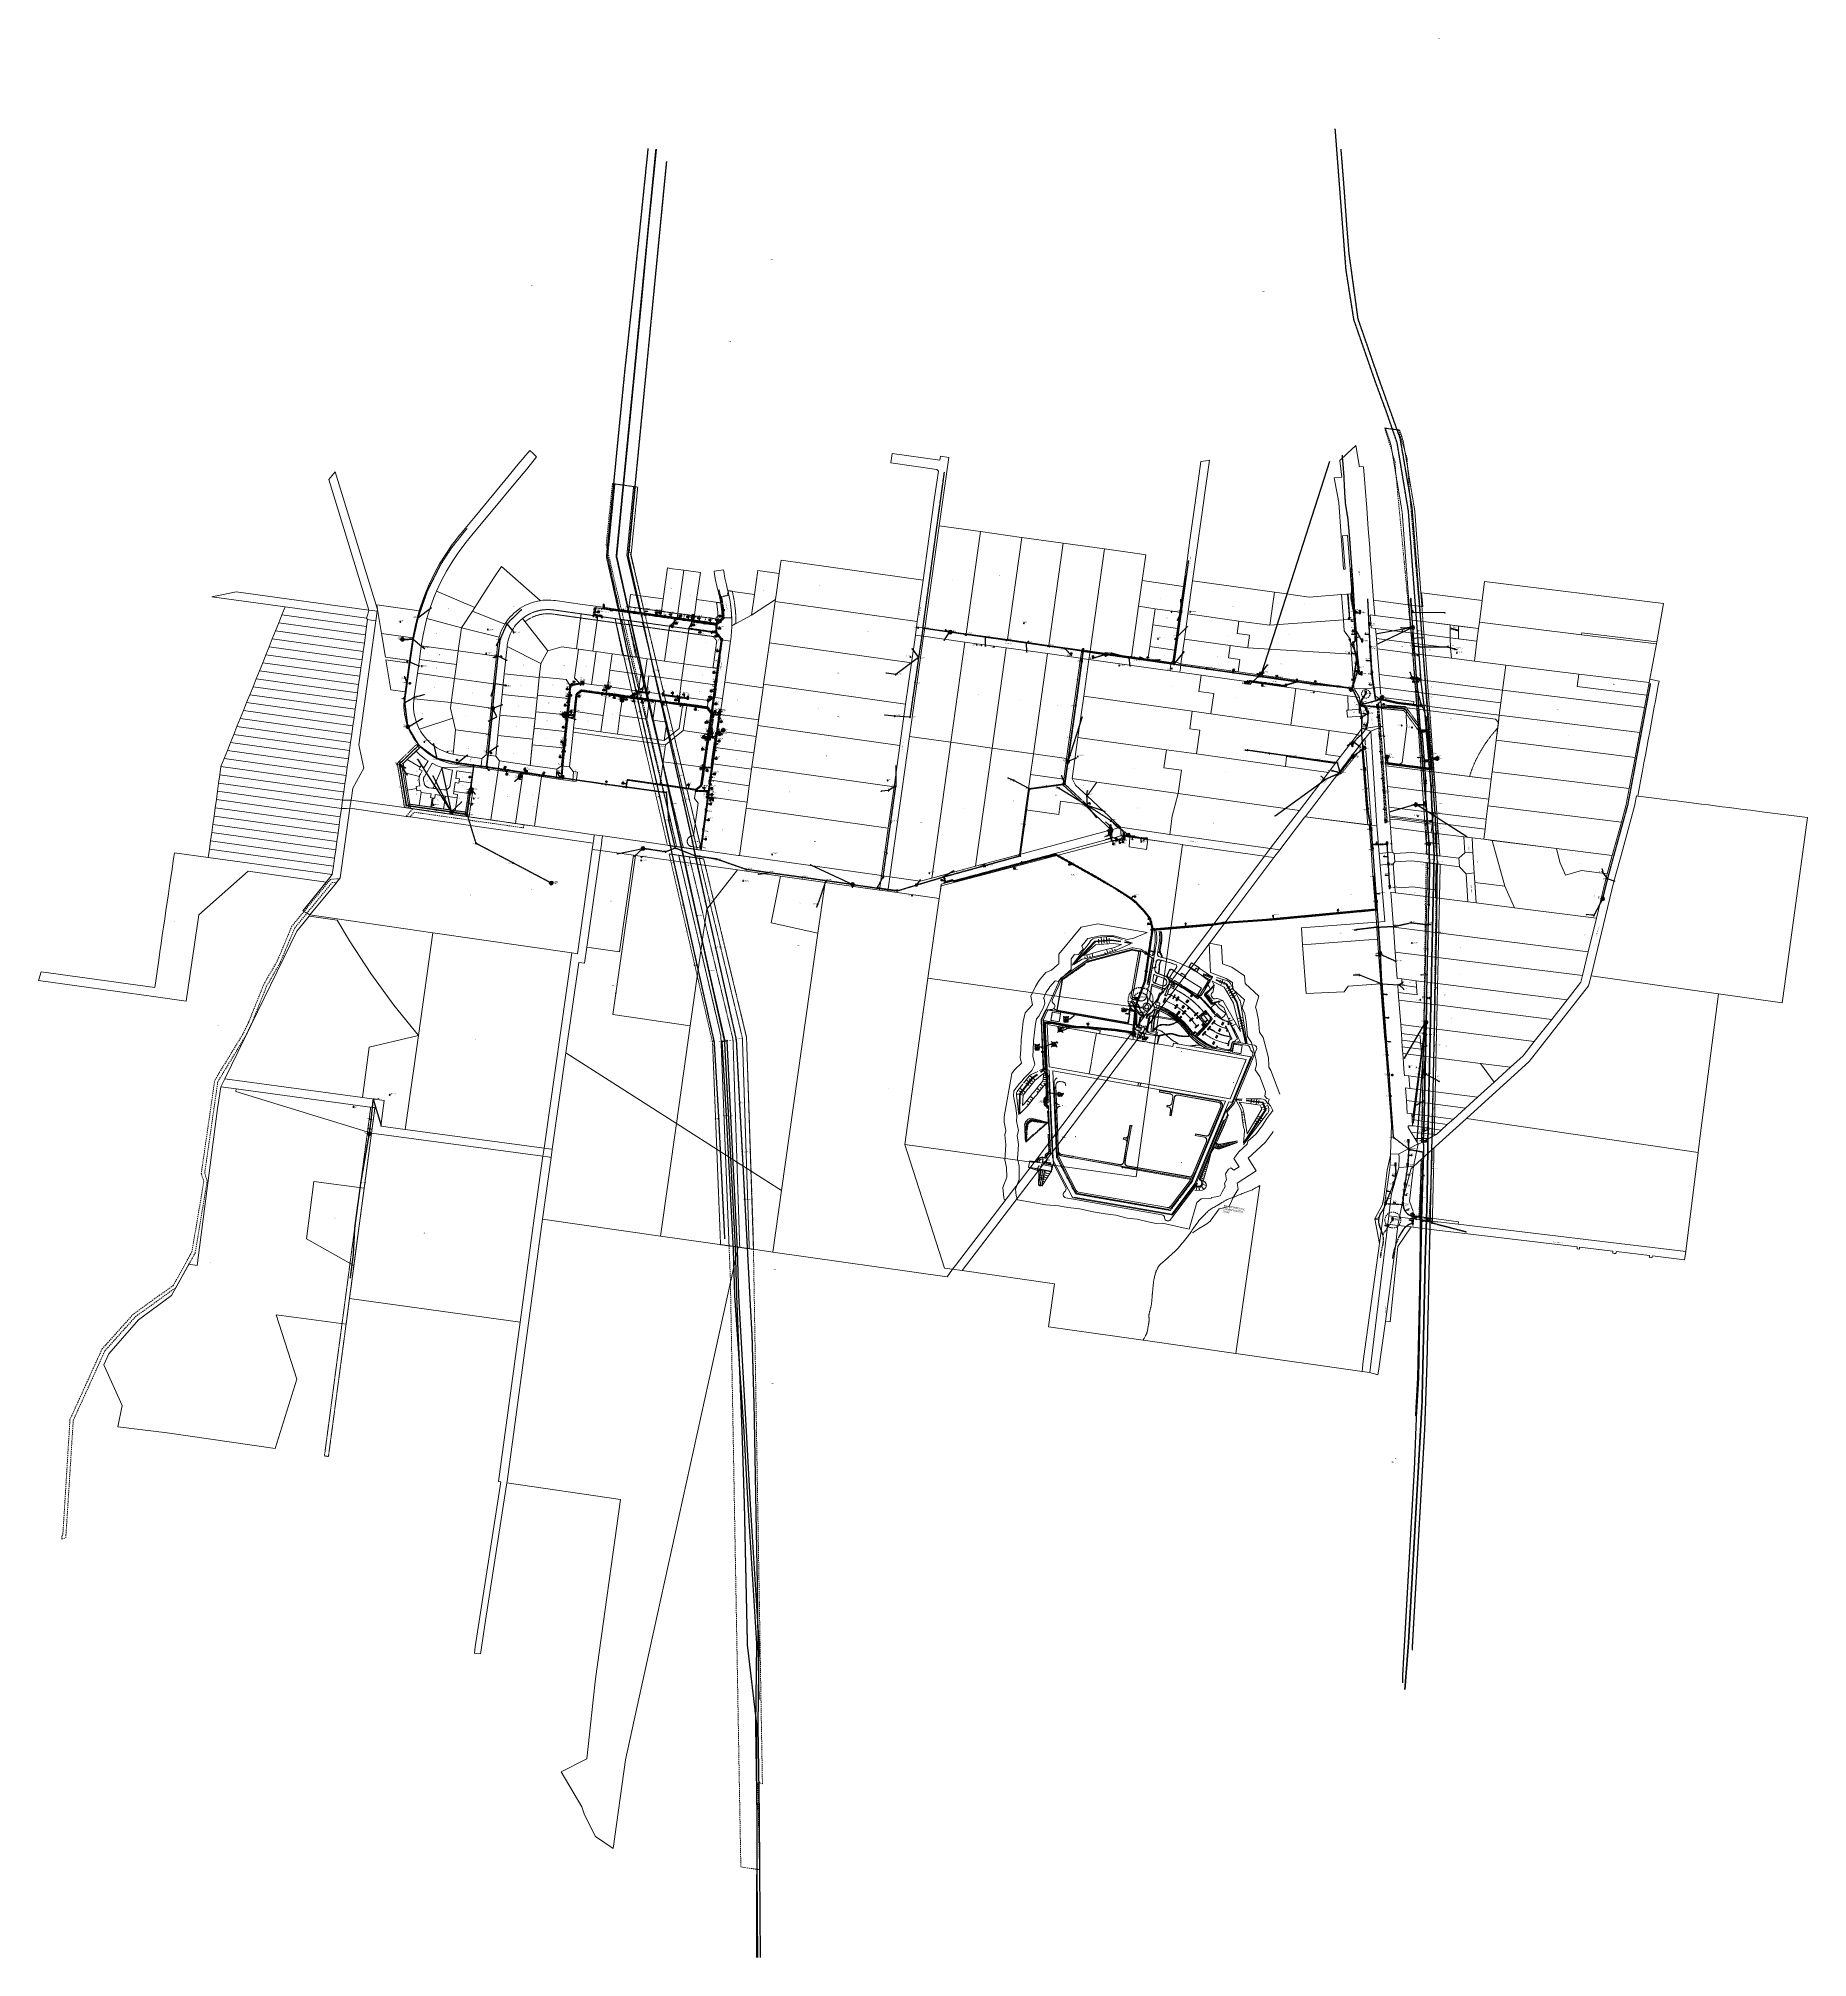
# Model space of a CAD drawing. Header units: metres. Extents: x 277863 to 282129, y 6130772 to 6135401.
import ezdxf
from ezdxf.enums import TextEntityAlignment as Align

# ---------------------------------------------------------------- set-up
doc = ezdxf.new("R2010")
doc.units = ezdxf.units.M
for name, pattern in [('Cable Exist OH', [1, 1, 0]), ('Cable Exist UG', [8.2, 4, -1.2, 1.8, -1.2]), ('Dash', [5, 3, -2]), ('DASHED', [0.75, 0.5, -0.25]), ('HIDDEN', [0.375, 0.25, -0.125]), ('HIDDEN2', [0.1875, 0.125, -0.0625]), ('IE Trench LV', [6.5, 5, -1.5])]:
    doc.linetypes.add(name, pattern=pattern)
doc.layers.get('0').update_dxf_attribs({"color": 6})
for name, color, linetype in [('_User Miscellaneous1', 7, 'Continuous'), ('_User Miscellaneous10', 7, 'Continuous'), ('_User Miscellaneous11', 7, 'Continuous'), ('_User Miscellaneous12', 7, 'Continuous'), ('_User Miscellaneous2', 7, 'Continuous'), ('_User Miscellaneous3', 7, 'Continuous'), ('_User_HV_Exist', 7, 'Continuous'), ('_User_LV_Exist', 7, 'Continuous'), ('Duct_SP_EXT', 7, 'Continuous'), ('Duct_SP_NEW', 2, 'Continuous'), ('Equip_HV_EXT', 7, 'Continuous'), ('Equip_LV_EXT', 7, 'Continuous'), ('Equip_SL_EXT', 7, 'Continuous'), ('Equip_SP_HV_EXT', 7, 'Continuous'), ('Equip_SP_HV_NEW', 2, 'Continuous'), ('Equip_SP_LV_EXT', 7, 'Continuous'), ('Equip_SP_SL_EXT', 7, 'Continuous'), ('Mains_HV_EXT', 7, 'Continuous'), ('Mains_LV_EXT', 7, 'Continuous'), ('Mains_LV_SL_EXT', 7, 'Continuous'), ('Mains_SL_EXT', 7, 'Continuous'), ('Mains_TR_EXT', 7, 'Continuous'), ('Services_SP_EXT', 7, 'Continuous'), ('Sub_SP_EXT', 7, 'Continuous'), ('Sub_SP_NEW', 2, 'Continuous'), ('Sub_SP_TR_HV_LV_EXT', 7, 'Continuous'), ('SupportsOH_SP_TR_HV_LV_SL_EXT', 7, 'Continuous'), ('SupportsUG_SP_HV_EXT', 7, 'Continuous'), ('SupportsUG_SP_LV_EXT', 7, 'Continuous'), ('SupportsUG_SP_LV_SL_EXT', 7, 'Continuous'), ('Trench_SP_EXT', 7, 'Continuous'), ('Trench_SP_NEW', 2, 'Continuous')]:
    doc.layers.add(name, color=color, linetype=linetype)
for name, color, linetype, lineweight in [('A-FLOR', 192, 'Continuous', 9), ('A-FLOR-HRAL', 11, 'Continuous', 9), ('Cadastre Buildings_SP_EXT', 9, 'Continuous', 5), ('Cadastre Developer_SP_EXT', 9, 'Continuous', 5), ('Cadastre Easements_SP_EXT', 9, 'Continuous', 5), ('Cadastre Land Parcels_SP_EXT', 9, 'Continuous', 5), ('Cadastre Other Property_SP_EXT', 9, 'HIDDEN', 5), ('Cadastre Roads_SP_EXT', 9, 'Continuous', 5)]:
    doc.layers.add(name, color=color, linetype=linetype, lineweight=lineweight)
doc.layers.add('UNKNOWN_FEATURES', color=1, linetype='DASHED', plot=False)
doc.styles.add('COLUMN_LABEL', font='arial.ttf')
doc.styles.add('HVSW_LABEL', font='arial.ttf')
doc.styles.add('iecARIAL', font='arial.ttf', dxfattribs={"height": 2})
doc.styles.add('iecISOCP', font='isocp.shx')
doc.styles.add('IESYMBOL1', font='isocp.shx')
doc.styles.add('PIT_LABEL', font='arial.ttf')
doc.styles.add('POLE_LABEL', font='arial.ttf')
doc.styles.add('SLCP_LABEL', font='arial.ttf', dxfattribs={"height": 3.5})
doc.styles.get("Standard").update_dxf_attribs({"font": 'arial.ttf'})
doc.styles.add('SWITCH_LABEL', font='arial.ttf', dxfattribs={"height": 2.5})
doc.linetypes.add('Cable E OH', pattern='A,9.4,["E",Standard,S=1.7,R=0,X=0,Y=-1],0', length=9.4)
doc.linetypes.add('Cable E UG', pattern='A,6,-0.5,["E",Standard,S=1.7,R=0,X=0.5,Y=-1],-2.9', length=9.4)
doc.linetypes.add('IE Trench HV', pattern='A,7,-0.2,["/",Standard,S=3,R=0,X=0.6,Y=-1.4],-2.5', length=9.7)

# ---------------------------------------------------------------- blocks, each defined once
blk = doc.blocks.new('SUB_POLE_EXT')
blk.add_wipeout([(0, 4.2), (0.4, 4.2), (0.8, 4.1), (1.2, 4), (1.6, 3.9), (2, 3.7), (2.3, 3.5), (2.7, 3.3), (3, 3), (3.3, 2.7), (3.5, 2.3), (3.8, 1.9), (3.9, 1.6), (4, 1.2), (4.2, 0.6), (4.2, 0), (4.2, -0.6), (4.1, -1.1), (3.9, -1.6), (3.6, -2.2), (3.2, -2.7), (3, -3), (2.7, -3.3), (2.4, -3.5), (2, -3.7), (1.6, -3.9), (1.3, -4), (0.8, -4.1), (0.4, -4.2), (0, -4.2), (-0.4, -4.2), (-0.8, -4.1), (-1.2, -4), (-1.6, -3.9), (-2, -3.7), (-2.4, -3.5), (-2.7, -3.3), (-3, -3), (-3.2, -2.7), (-3.5, -2.3), (-3.7, -2), (-3.9, -1.6), (-4, -1.2), (-4.2, -0.8), (-4.2, -0.1), (-4.2, 0.4), (-4.1, 0.8), (-4, 1.3), (-3.9, 1.6), (-3.7, 2), (-3.5, 2.4), (-3.3, 2.7), (-3, 3), (-2.7, 3.3), (-2.3, 3.5), (-2, 3.7), (-1.6, 3.9), (-1.2, 4), (-0.8, 4.2), (-0.4, 4.2)])
blk.add_line((2.2, 0.5), (2.2, 0.5, 0))
blk.add_lwpolyline([(-4.2, 0, 1), (4.2, 0, 1)], format="xyb", close=True)
blk.add_lwpolyline([(2.1, 0.5), (0, 4.2), (-3.7, -2.1), (3.7, -2.1)], close=True)
for tag, height, flags, p in [('STREET_CODE', 0.2, 9, (1.5, 0)), ('ASSET_NUM', 3.5, 8, (2, 2)), ('CONSTRUCTED_VOLTAGE', 0.2, 9, (1.5, -0.2)), ('NO_PHASES', 0.2, 9, (1.5, -0.4)), ('OPERATING_VOLTAGE', 0.2, 9, (1.5, -0.6)), ('OPERATED_BY', 0.2, 9, (1.5, -0.8)), ('MAINTAINED_BY', 0.2, 9, (1.5, -1)), ('ORIENTATION', 0.2, 9, (1.5, -1.2)), ('OWNED_BY', 0.2, 9, (1.5, -1.4)), ('SECONDARY_VOLTAGE', 0.2, 9, (1.5, -1.6)), ('STATE', 0.2, 9, (1.5, -1.8)), ('SUBSTATION_TYPE', 0.2, 9, (1.5, -2)), ('USAGE', 0.2, 9, (1.5, -2.2)), ('LEGEND', 0.2, 9, (1.5, -2.4)), ('LOCATION', 0.2, 9, (1.5, -2.6)), ('STREETNAME', 0.2, 9, (1.5, -2.8)), ('SUBURB', 0.2, 9, (1.5, -3)), ('NOTES', 0.2, 9, (1.5, -3.2)), ('Z', 0.2, 1, (1.5, -3.4))]:
    blk.add_attdef(tag, text='', height=height, dxfattribs=dict(flags=flags)).set_placement(p, align=Align.MIDDLE_LEFT)
blk = doc.blocks.new('SUB_PADMOUNT_EXT')
for points in [[(0, 0), (-3.84, 1.92), (-3.84, -1.92)], [(0, 0), (3.84, 1.92), (3.84, -1.92)]]:
    blk.add_hatch(color=256).paths.add_polyline_path(points)
for p, q in [((3.84, 1.92), (-3.84, -1.92)), ((-3.84, 1.92), (3.84, -1.92))]:
    blk.add_line(p, q)
blk.add_lwpolyline([(-3.84, -1.92), (3.84, -1.92), (3.84, 1.92), (-3.84, 1.92)], close=True)
for tag, height, flags, p in [('STREET_CODE', 0.2, 9, (1.5, 0)), ('ASSET_NUM', 3.5, 8, (2, 2)), ('CONSTRUCTED_VOLTAGE', 0.2, 9, (1.5, -0.2)), ('OPERATING_VOLTAGE', 0.2, 9, (1.5, -0.6)), ('ORIENTATION', 0.2, 9, (1.5, -0.8)), ('OWNED_BY', 0.2, 9, (1.5, -1)), ('OPERATED_BY', 0.2, 9, (1.5, -1.2)), ('SECONDARY_VOLTAGE', 0.2, 9, (1.5, -1.6)), ('STATE', 0.2, 9, (1.5, -1.8)), ('SUBSTATION_TYPE', 0.2, 9, (1.5, -2.2)), ('STREETNAME', 0.2, 9, (1.5, -3)), ('SUBURB', 0.2, 9, (1.5, -3.2)), ('Z', 0.2, 1, (1.5, -3.6)), ('NO_PHASES', 0.2, 9, (1.5, -0.4)), ('MAINTAINED_BY', 0.2, 9, (1.5, -1.4)), ('PARENT', 0.2, 9, (1.5, -2)), ('USAGE', 0.2, 9, (1.5, -2.4)), ('LEGEND', 0.2, 9, (1.5, -2.6)), ('LOCATION', 0.2, 9, (1.5, -2.8)), ('NOTES', 0.2, 9, (1.5, -3.4))]:
    blk.add_attdef(tag, text='', height=height, dxfattribs=dict(flags=flags)).set_placement(p, align=Align.MIDDLE_LEFT)
blk = doc.blocks.new('COLUMN_EXT')
blk.add_hatch(color=256).paths.add_polyline_path([(-1.5, 1.5), (-1.5, -1.5), (1.5, -1.5), (1.5, 1.5)])
blk.add_lwpolyline([(-1.5, -1.5), (1.5, -1.5), (1.5, 1.5), (-1.5, 1.5)], close=True)
for tag, height, style, flags, p in [('STRUCTURE_PLANT_NUMBER', 0.2, 'POLE_LABEL', 9, (1.8, 0)), ('ASSET_NUM', 2.5, 'COLUMN_LABEL', 8, (2, 2)), ('STREET_CODE', 0.2, 'COLUMN_LABEL', 9, (1.8, -0.2))]:
    blk.add_attdef(tag, text='', height=height, dxfattribs=dict(style=style, flags=flags)).set_placement(p, align=Align.MIDDLE_LEFT)
at = {"flags": 9}
for tag, p in [('COLUMN_TYPE', (1.8, -0.4)), ('OWNED_BY', (1.8, -0.6)), ('STATE', (1.8, -0.8)), ('USAGE', (1.8, -1)), ('LEGEND', (1.8, -1.2)), ('LOCATION', (1.8, -1.4)), ('STREETNAME', (1.8, -1.6)), ('SUBURB', (1.8, -1.8)), ('NOTES', (1.8, -2))]:
    blk.add_attdef(tag, text='', height=0.2, dxfattribs=at).set_placement(p, align=Align.MIDDLE_LEFT)
at = {"flags": 1}
blk.add_attdef('Z', (1.8, -2.4), '', height=0.2, dxfattribs=at)
blk = doc.blocks.new('PILLAR_EXT')
blk.add_hatch(color=256).paths.add_polyline_path([(-2.475, 0.99), (-2.475, -0.99), (2.475, -0.99), (2.475, 0.99)])
blk.add_lwpolyline([(-2.475, -0.99), (2.475, -0.99), (2.475, 0.99), (-2.475, 0.99)], close=True)
for tag, p, flags in [('OWNED_BY', (0, -0.2), 9), ('STATE', (0, -0.4), 9), ('SUPPORT_TYPE', (0, -0.6), 9), ('STREETNAME', (0, -1.8), 9), ('SUBURB', (0, -2), 1), ('USAGE', (0, -0.8), 9), ('LEGEND', (0, -1), 9), ('LOCATION', (0, -1.2), 9), ('NOTES', (0, -1.4), 9), ('PARENT', (0, -1.6), 9)]:
    blk.add_attdef(tag, p, '', height=0.2, dxfattribs=dict(flags=flags))
at = {"style": 'iecARIAL', "flags": 8}
blk.add_attdef('ASSET_NUM', (1.5, 3.5), '', height=2.5, dxfattribs=at)
blk = doc.blocks.new('DUCT_EXT')
blk.add_circle((0, 0.8), 0.8)
at = {"flags": 1}
blk.add_attdef('Z', (0, 0), '', height=0.2, dxfattribs=at)
at = {"flags": 9}
for tag, p in [('DUCT_CODE', (0, 0)), ('XSECT_TYPE', (0, -0.2)), ('FB_REFERENCE', (0, -0.4)), ('STATE', (0, -0.6)), ('NOTES', (0, -0.8))]:
    blk.add_attdef(tag, text='', height=0.2, dxfattribs=at).set_placement(p, align=Align.MIDDLE_LEFT)
blk = doc.blocks.new('LV_OH_LINKS_DISTFUSE_EXT')
for p, q in [((0, 0), (0.96, 0)), ((3.84, 0), (4.8, 0))]:
    blk.add_line(p, q)
blk.add_lwpolyline([(3.84, -1.2), (3.84, 1.2), (0.96, -1.2), (0.96, 1.2)], close=True)
at = {"flags": 9}
for tag, p in [('ACTUAL_STATUS', (0, 0)), ('CONSTRUCTED_VOLTAGE', (0, -0.2)), ('OPERATING_VOLTAGE', (0, -0.6)), ('ORIENTATION', (0, -0.8)), ('OWNED_BY', (0, -1)), ('STATE', (0, -1.2)), ('SWITCH_TYPE', (0, -1.4)), ('NO_PHASES', (0, -0.4)), ('USAGE', (0, -1.6)), ('NOTES', (0, -1.8))]:
    blk.add_attdef(tag, text='', height=0.2, dxfattribs=at).set_placement(p, align=Align.MIDDLE_LEFT)
at = {"flags": 1}
blk.add_attdef('Z', (0, 0), '', height=0.2, dxfattribs=at)
blk = doc.blocks.new('LV_OH_LINKS_OPEN_EXT')
for p, q in [((-0.2, 5), (-0.2, 5.5)), ((-0.2, 3), (-0.2, 2.5)), ((0.2, 5), (0.2, 5.5)), ((0.2, 3), (0.2, 2.5))]:
    blk.add_line(p, q)
blk.add_lwpolyline([(0, 3, 1), (0, 5, 1)], format="xyb", close=True)
at = {"flags": 1}
blk.add_attdef('Z', (0, 0), '', height=0.2, dxfattribs=at)
at = {"flags": 9}
for tag, p in [('ACTUAL_STATUS', (0, 0)), ('CONSTRUCTED_VOLTAGE', (0, -0.2)), ('NO_PHASES', (0, -0.4)), ('OPERATING_VOLTAGE', (0, -0.6)), ('ORIENTATION', (0, -0.8)), ('OWNED_BY', (0, -1)), ('STATE', (0, -1.2)), ('SWITCH_TYPE', (0, -1.4)), ('USAGE', (0, -1.6)), ('LEGEND', (0, -1.8)), ('NOTES', (0, -2))]:
    blk.add_attdef(tag, text='', height=0.2, dxfattribs=at).set_placement(p, align=Align.MIDDLE_LEFT)
blk = doc.blocks.new('LV_OH_LINKS_CLOSED_EXT')
for p, q in [((-0.2, 5), (-0.2, 3)), ((0.2, 5), (0.2, 3))]:
    blk.add_line(p, q)
blk.add_lwpolyline([(0, 3, 1), (0, 5, 1)], format="xyb", close=True)
at = {"flags": 1}
blk.add_attdef('Z', (0, 0), '', height=0.2, dxfattribs=at)
at = {"flags": 9}
for tag, p in [('ACTUAL_STATUS', (0, 0)), ('CONSTRUCTED_VOLTAGE', (0, -0.2)), ('NO_PHASES', (0, -0.4)), ('OPERATING_VOLTAGE', (0, -0.6)), ('ORIENTATION', (0, -0.8)), ('OWNED_BY', (0, -1)), ('STATE', (0, -1.2)), ('SWITCH_TYPE', (0, -1.4)), ('USAGE', (0, -1.6)), ('NOTES', (0, -1.8))]:
    blk.add_attdef(tag, text='', height=0.2, dxfattribs=at).set_placement(p, align=Align.MIDDLE_LEFT)
blk = doc.blocks.new('SL_LANTERN_EXT')
at = {"lineweight": 40}
for p, q in [((-2.3, 4.2), (2.2, 4.2)), ((-1.5, 5.7), (-1.1, 5.3)), ((-1.5, 2.8), (-1.1, 3.2)), ((0, 2), (0, 6.5)), ((0, 0), (0, 2.7)), ((1.5, 5.7), (1.1, 5.3)), ((1.5, 2.8), (1.1, 3.2))]:
    blk.add_line(p, q, dxfattribs=at)
blk.add_circle((0, 4.2), 1.5, dxfattribs=at)
at = {"style": 'iecARIAL', "flags": 8}
blk.add_attdef('ASSET_NUM', (1.5, 1.5), '', height=2.5, dxfattribs=at)
for tag, p, height, flags in [('CONSTRUCTED_VOLTAGE', (1, -0.7), 0.2, 9), ('CONTROL_TYPE', (1, -0.9), 0.2, 9), ('LANTERN_PURPOSE', (1, -1.1), 0.2, 9), ('LANTERN_TYPE', (1, -1.3), 0.2, 9), ('NO_PHASES', (1, -1.5), 0.2, 9), ('OPERATING_VOLTAGE', (1, -1.7), 0.2, 9), ('ORIENTATION', (1, -1.9), 0.2, 9), ('OWNED_BY', (1, -2.1), 0.2, 9), ('STATE', (1, -2.3), 0.2, 9), ('USAGE', (1, -2.5), 0.2, 9), ('CEXIST', (1, -2.7), 0.2, 9), ('CNEW', (1, -2.9), 0.2, 9), ('CNUMBER', (1, -3.1), 0.2, 9), ('CREMOVE', (1, -3.3), 0.2, 9), ('CREPLACE', (1, -3.5), 0.2, 9), ('LKINGHEIGHT', (1, -3.7), 0.2, 9), ('LBRACKET', (1, -3.9), 0.2, 9), ('LBRACKETVOCAB', (1, -4.1), 0.2, 9), ('LCATEGORY', (1, -4.3), 0.2, 9), ('LCHARGE1', (1, -4.5), 0.2, 9), ('LCHARGE1PERCENT', (1, -4.7), 0.2, 9), ('LCHARGE2', (1, -4.9), 0.2, 9), ('LCHARGE2PERCENT', (1, -5.1), 0.2, 9), ('LCHARGE3', (1, -5.3), 0.2, 9), ('LCHARGE3PERCENT', (1, -5.5), 0.2, 9), ('LEXIST', (1, -5.7), 0.2, 9), ('LLAMP', (1, -5.9), 0.2, 9), ('LLAMPVOCAB', (1, -6.1), 0.2, 9), ('LMAST', (1, -6.3), 0.2, 9), ('LMASTVOCAB', (1, -6.5), 0.2, 9), ('LNEW', (1, -6.7), 0.2, 9), ('LANTNUMBER', (1, -6.9), 0.2, 9), ('LOUTREACH', (1, -7.3), 0.2, 9), ('LOUTREACHVOCAB', (1, -7.5), 0.2, 9), ('LRATECODE', (1, -7.7), 0.2, 9), ('LREMOVE', (1, -7.9), 0.2, 9), ('LREPLACE', (1, -8.1), 0.2, 9), ('LTYPE', (1, -8.3), 0.2, 9), ('LTYPEVOCAB', (1, -8.5), 0.2, 9), ('LEGEND', (1, -8.7), 0.2, 9), ('LOCATION', (1, -8.9), 0.2, 9), ('NOTES', (1, -9.1), 0.2, 9), ('STREETNAME', (1, -9.3), 0.2, 9), ('SUBURB', (1, -9.5), 0.2, 1), ('LNUMBER', (2.2, -3.3), 2.5, 8)]:
    blk.add_attdef(tag, p, '', height=height, dxfattribs=dict(flags=flags))
blk = doc.blocks.new('SL_NIGHTWATCH_EXT')
at = {"lineweight": 40}
h = blk.add_hatch(color=256, dxfattribs=at)
h.paths.add_polyline_path([(0.4, 2, 0.098491), (-0.4, 2), (-0.2, 1, -0.098491), (0.2, 1)])
h.paths.add_polyline_path([(0.6, 0.8, -0.098491), (0.8, 0.6), (1.7, 1.1, 0.098491), (1.1, 1.7)])
h.paths.add_polyline_path([(1, 0.2, -0.098491), (1, -0.2), (2, -0.4, 0.098491), (2, 0.4)])
h.paths.add_polyline_path([(0.8, -0.6, -0.098491), (0.6, -0.8), (1.1, -1.7, 0.098491), (1.7, -1.1)])
h.paths.add_polyline_path([(-0.2, -1), (-0.4, -2, 0.098491), (0.4, -2), (0.2, -1, -0.098491)])
h.paths.add_polyline_path([(-0.8, -0.6), (-1.7, -1.1, 0.098491), (-1.1, -1.7), (-0.6, -0.8, -0.098491)])
h.paths.add_polyline_path([(-1, 0.2), (-2, 0.4, 0.098491), (-2, -0.4), (-1, -0.2, -0.098491)])
h.paths.add_polyline_path([(-1.1, 1.7, 0.098491), (-1.7, 1.1), (-0.8, 0.6, -0.098491), (-0.6, 0.8)])
for p, q in [((-1.2, 1.6), (-1.2, 1.6, 0)), ((-1.1, 1.6), (-1.1, 1.6, 0)), ((1.1, 1.6), (1.1, 1.6, 0)), ((-0.9, -0.6), (-0.9, -0.6, 0)), ((0.8, -0.6), (0.8, -0.6, 0)), ((1.1, -1.6), (1.1, -1.6, 0)), ((2, -0.4), (2, -0.4, 0))]:
    blk.add_line(p, q, dxfattribs=at)
for points in [[(-1, 0.2, 0.098491), (-1, -0.2), (-2, -0.4, -0.098491), (-2, 0.4)], [(-0.6, 0.8, 0.098491), (-0.8, 0.6), (-1.7, 1.1, -0.098491), (-1.1, 1.7)], [(-0.2, 1, -0.098491), (0.2, 1), (0.4, 2, 0.098491), (-0.4, 2)], [(0.8, 0.6), (1.7, 1.1, 0.098491), (1.1, 1.7), (0.6, 0.8, -0.098491)], [(1, -0.2), (2, -0.4, 0.098491), (2, 0.4), (1, 0.2, -0.098491)], [(-0.8, -0.6, 0.098491), (-0.6, -0.8), (-1.1, -1.7, -0.098491), (-1.7, -1.1)], [(0.2, -1), (0.4, -2, -0.098491), (-0.4, -2), (-0.2, -1, 0.098491)], [(0.6, -0.8), (1.1, -1.7, 0.098491), (1.7, -1.1), (0.8, -0.6, -0.098491)]]:
    blk.add_lwpolyline(points, format="xyb", close=True, dxfattribs=at)
blk.add_circle((0, 0), 1, dxfattribs=at)
blk = doc.blocks.new('CCP_EXT')
blk.add_wipeout([(0, 0.6), (0.6, 0), (0, -0.6), (-0.6, 0)])
blk.add_lwpolyline([(-0.6, 0), (0, 0.6), (0.6, 0), (0, -0.6), (-0.6, 0)])
at = {"flags": 1}
blk.add_attdef('Z', (0, 0), '', height=0.2, dxfattribs=at)
at = {"flags": 9}
for tag, p in [('CCP_TYPE', (0, 0)), ('CONSTRUCTED_VOLTAGE', (0, -0.2)), ('NO_PHASES', (0, -0.4)), ('OPERATING_VOLTAGE', (0, -0.6)), ('ORIENTATION', (0, -0.8)), ('OWNED_BY', (0, -1)), ('USAGE', (0, -1.2)), ('LEGEND', (0, -1.4)), ('LIFE_SUPPORT', (0, -1.6)), ('STATE', (0, -1.8)), ('NOTES', (0, -2))]:
    blk.add_attdef(tag, text='', height=0.2, dxfattribs=at).set_placement(p, align=Align.MIDDLE_LEFT)
blk = doc.blocks.new('POLE_EXT')
blk.add_hatch(color=256).paths.add_polyline_path([(-1, 0, 1), (1, 0, 1)])
blk.add_lwpolyline([(-1, 0, 1), (1, 0, 1)], format="xyb", close=True)
for tag, height, flags, p in [('pNumber', 2.5, 8, (-17.8, 2.1)), ('OWNED_BY', 0.2, 9, (1.4, -0.4)), ('PARENT', 0.2, 9, (1.4, -0.6)), ('SPECIAL_USE', 0.2, 9, (1.4, -0.8)), ('STATE', 0.2, 9, (1.4, -1)), ('USAGE', 0.2, 9, (1.4, -1.2)), ('cLV', 0.2, 9, (1.4, -1.4)), ('hDepth', 0.2, 9, (1.4, -1.6)), ('hDia', 0.2, 9, (1.4, -1.8)), ('cHV', 0.2, 9, (1.4, -2)), ('LBRACKET', 0.2, 9, (1.4, -2.2)), ('LExisting', 0.2, 9, (1.4, -2.4)), ('LANTNUMBER', 0.2, 9, (1.4, -2.6)), ('LOther', 0.2, 9, (1.4, -2.8)), ('LRemove', 0.2, 9, (1.4, -3)), ('LEGEND', 0.2, 9, (1.4, -3.2)), ('cLinedev', 0.2, 9, (1.4, -3.4)), ('LOCATION', 0.2, 9, (1.4, -3.6)), ('pExisting', 0.2, 9, (1.4, -3.8)), ('PFNUMBER', 0.2, 9, (1.4, -4)), ('NEWPFNUMBER', 0.2, 9, (1.4, -4.2)), ('pFooting', 0.2, 9, (1.4, -4.4)), ('pNew', 0.2, 9, (1.4, -4.6)), ('pRelocate', 0.2, 9, (1.4, -5)), ('pRemove', 0.2, 9, (1.4, -5.2)), ('pReplace', 0.2, 9, (1.4, -5.4)), ('pStay', 0.2, 9, (1.4, -5.6)), ('pType', 0.2, 9, (1.4, -5.8)), ('cspan', 0.2, 9, (1.4, -6)), ('STREETNAME', 0.2, 9, (1.4, -6.2)), ('SUBURB', 0.2, 9, (1.4, -6.4)), ('NOTES', 0.2, 9, (1.4, -6.6)), ('MAINTAINED_BY', 0.2, 9, (1.4, -6.8)), ('OPERATED_BY', 0.2, 9, (1.4, -7))]:
    blk.add_attdef(tag, text='', height=height, dxfattribs=dict(flags=flags)).set_placement(p, align=Align.MIDDLE_LEFT)
at = {"style": 'POLE_LABEL'}
for tag, height, flags, p in [('STRUCTURE_PLANT_NUMBER', 0.2, 9, (1.4, 0)), ('ASSET_NUM', 2.5, 8, (2, 2)), ('STREET_CODE', 0.2, 9, (1.4, -0.2))]:
    blk.add_attdef(tag, text='', height=height, dxfattribs=dict(at, flags=flags)).set_placement(p, align=Align.MIDDLE_LEFT)
at = {"flags": 1}
blk.add_attdef('Z', (1.4, -7.3), '', height=0.2, dxfattribs=at)
blk = doc.blocks.new('HV_STJ_EXT')
h = blk.add_hatch(color=256)
edge = h.paths.add_edge_path()
edge.add_ellipse((-0.6, 0.1), major_axis=(0.226, 0.226), ratio=1, start_angle=45, end_angle=135)
edge.add_line((-0.9, 0.1), (-0.9, -0.1))
edge.add_ellipse((-0.6, -0.1), major_axis=(0.226, 0.226), ratio=1, start_angle=135, end_angle=225)
edge.add_line((-0.6, -0.5), (0.6, -0.5))
edge.add_ellipse((0.6, -0.1), major_axis=(-0.226, 0.226), ratio=1, start_angle=135, end_angle=225)
edge.add_line((0.9, -0.1), (0.9, 0.1))
edge.add_ellipse((0.6, 0.1), major_axis=(-0.226, 0.226), ratio=1, start_angle=225, end_angle=315)
edge.add_line((0.6, 0.5), (-0.6, 0.5))
blk.add_lwpolyline([(-0.9, 0.1), (-0.9, -0.1, 0.414214), (-0.6, -0.5), (0.6, -0.5, 0.414214), (0.9, -0.1), (0.9, 0.1, 0.414214), (0.6, 0.5), (-0.6, 0.5, 0.414214)], format="xyb", close=True)
for tag, flags, p in [('ORIENTATION', 9, (1.5, 0)), ('USAGE', 9, (1.5, -0.2)), ('LEGEND', 9, (1.5, -0.4)), ('NOTES', 9, (1.5, -0.6)), ('Z', 1, (1.5, -0.8))]:
    blk.add_attdef(tag, text='', height=0.2, dxfattribs=dict(flags=flags)).set_placement(p, align=Align.MIDDLE_LEFT)
blk = doc.blocks.new('SL_STJ_EXT')
h = blk.add_hatch(color=256)
edge = h.paths.add_edge_path()
edge.add_ellipse((-0.6, 0.1), major_axis=(0.226, 0.226), ratio=1, start_angle=45, end_angle=135)
edge.add_line((-0.9, 0.1), (-0.9, -0.1))
edge.add_ellipse((-0.6, -0.1), major_axis=(0.226, 0.226), ratio=1, start_angle=135, end_angle=225)
edge.add_line((-0.6, -0.5), (0.6, -0.5))
edge.add_ellipse((0.6, -0.1), major_axis=(-0.226, 0.226), ratio=1, start_angle=135, end_angle=225)
edge.add_line((0.9, -0.1), (0.9, 0.1))
edge.add_ellipse((0.6, 0.1), major_axis=(-0.226, 0.226), ratio=1, start_angle=225, end_angle=315)
edge.add_line((0.6, 0.5), (-0.6, 0.5))
blk.add_lwpolyline([(-0.9, 0.1), (-0.9, -0.1, 0.414214), (-0.6, -0.5), (0.6, -0.5, 0.414214), (0.9, -0.1), (0.9, 0.1, 0.414214), (0.6, 0.5), (-0.6, 0.5, 0.414214)], format="xyb", close=True)
at = {"flags": 1}
blk.add_attdef('Z', (0, 0), '', height=0.2, dxfattribs=at)
at = {"flags": 9}
for tag, p in [('ORIENTATION', (0, 0)), ('USAGE', (0, -0.2)), ('LEGEND', (0, -0.4)), ('NOTES', (0, -0.6))]:
    blk.add_attdef(tag, text='', height=0.2, dxfattribs=at).set_placement(p, align=Align.MIDDLE_LEFT)
blk = doc.blocks.new('LV_UG_LINKS_OPEN_EXT')
for p, q in [((-0.2, 1.5), (-0.2, 2.2)), ((0.2, 1.5), (0.2, 2.2)), ((-0.2, -1.5), (-0.2, -2.2)), ((0.2, -1.5), (0.2, -2.2))]:
    blk.add_line(p, q)
at = {"flags": 1}
blk.add_attdef('Z', (0, 0), '', height=0.2, dxfattribs=at)
at = {"flags": 9}
for tag, p in [('ACTUAL_STATUS', (0, 0)), ('CONSTRUCTED_VOLTAGE', (0, -0.2)), ('NO_PHASES', (0, -0.4)), ('OPERATING_VOLTAGE', (0, -0.6)), ('ORIENTATION', (0, -0.8)), ('STATE', (0, -1)), ('SWITCH_TYPE', (0, -1.2)), ('USAGE', (0, -1.4)), ('NOTES', (0, -1.6))]:
    blk.add_attdef(tag, text='', height=0.2, dxfattribs=at).set_placement(p, align=Align.MIDDLE_LEFT)
blk.add_wipeout([(-0.2, 1.5), (-0.4, 1.4), (-0.6, 1.4), (-0.8, 1.3), (-0.9, 1.2), (-1.1, 1), (-1.2, 0.9), (-1.3, 0.7), (-1.4, 0.6), (-1.4, 0.4), (-1.5, 0.2), (-1.5, 0), (-1.5, -0.2), (-1.5, -0.3), (-1.4, -0.5), (-1.3, -0.7), (-1.2, -0.9), (-1.1, -1), (-1, -1.1), (-0.8, -1.2), (-0.7, -1.3), (-0.5, -1.4), (-0.3, -1.5), (-0.1, -1.5), (0.1, -1.5), (0.2, -1.5), (0.4, -1.4), (0.6, -1.4), (0.8, -1.3), (0.9, -1.2), (1.1, -1), (1.2, -0.9), (1.3, -0.7), (1.4, -0.6), (1.4, -0.4), (1.5, -0.2), (1.5, 0), (1.5, 0.2), (1.5, 0.3), (1.4, 0.5), (1.3, 0.7), (1.2, 0.9), (1.1, 1), (1, 1.1), (0.8, 1.2), (0.7, 1.3), (0.5, 1.4), (0.3, 1.5), (0.1, 1.5), (-0.1, 1.5)])
blk.add_lwpolyline([(0, -1.5, 1), (0, 1.5, 1)], format="xyb", close=True)
blk = doc.blocks.new('LV_UG_LINKS_CLOSED_EXT')
blk.add_wipeout([(-1.1, 1.1), (-1.2, 0.9), (-1.3, 0.8), (-1.4, 0.6), (-1.4, 0.4), (-1.5, 0.2), (-1.5, 0), (-1.5, -0.1), (-1.5, -0.3), (-1.4, -0.5), (-1.3, -0.7), (-1.2, -0.8), (-1.1, -1), (-1, -1.1), (-0.8, -1.2), (-0.7, -1.3), (-0.5, -1.4), (-0.3, -1.5), (-0.1, -1.5), (0, -1.5), (0.2, -1.5), (0.4, -1.4), (0.6, -1.4), (0.8, -1.3), (0.9, -1.2), (1.1, -1.1), (1.2, -0.9), (1.3, -0.8), (1.4, -0.6), (1.4, -0.4), (1.5, -0.2), (1.5, 0), (1.5, 0.1), (1.5, 0.3), (1.4, 0.5), (1.3, 0.7), (1.2, 0.8), (1.1, 1), (1, 1.1), (0.8, 1.2), (0.7, 1.3), (0.5, 1.4), (0.3, 1.5), (0.1, 1.5), (0, 1.5), (-0.2, 1.5), (-0.4, 1.4), (-0.6, 1.4), (-0.8, 1.3), (-0.9, 1.2)])
for p, q in [((-0.2, -1.5), (-0.2, 1.5)), ((0.2, -1.5), (0.2, 1.5))]:
    blk.add_line(p, q)
blk.add_circle((0, 0), 1.5)
at = {"flags": 1}
blk.add_attdef('Z', (0, 0), '', height=0.2, dxfattribs=at)
at = {"flags": 9}
for tag, p in [('ACTUAL_STATUS', (0, 0)), ('CONSTRUCTED_VOLTAGE', (0, -0.2)), ('NO_PHASES', (0, -0.4)), ('OPERATING_VOLTAGE', (0, -0.6)), ('ORIENTATION', (0, -0.8)), ('STATE', (0, -1)), ('SWITCH_TYPE', (0, -1.2)), ('USAGE', (0, -1.4)), ('NOTES', (0, -1.6))]:
    blk.add_attdef(tag, text='', height=0.2, dxfattribs=at).set_placement(p, align=Align.MIDDLE_LEFT)
blk = doc.blocks.new('LV_UG_DFUSE_CLOSED_EXT')
for points in [[(1, 0), (0, 0)], [(5, -0.7), (2.2, 0.7)], [(5, 0.7), (2.2, -0.7)], [(6.2, 0), (7.2, 0)]]:
    blk.add_lwpolyline(points)
for centre in [(1.8, 0), (5.4, 0)]:
    blk.add_circle(centre, 0.8)
at = {"flags": 1}
blk.add_attdef('Z', (0, 0), '', height=0.2, dxfattribs=at)
at = {"flags": 9}
for tag, p in [('ACTUAL_STATUS', (0, 0)), ('CONSTRUCTED_VOLTAGE', (0, -0.2)), ('NO_PHASES', (0, -0.4)), ('OPERATING_VOLTAGE', (0, -0.6)), ('ORIENTATION', (0, -0.8)), ('STATE', (0, -1)), ('SWITCH_TYPE', (0, -1.2)), ('USAGE', (0, -1.4)), ('NOTES', (0, -1.6))]:
    blk.add_attdef(tag, text='', height=0.2, dxfattribs=at).set_placement(p, align=Align.MIDDLE_LEFT)
blk = doc.blocks.new('LV_UG_DFUSE_OPEN_EXT')
for points in [[(1, 0), (0, 0)], [(6.2, 0), (7.2, 0)]]:
    blk.add_lwpolyline(points)
for centre in [(1.8, 0), (5.4, 0)]:
    blk.add_circle(centre, 0.8)
at = {"flags": 1}
blk.add_attdef('Z', (0, 0), '', height=0.2, dxfattribs=at)
at = {"flags": 9}
for tag, p in [('ACTUAL_STATUS', (0, 0)), ('CONSTRUCTED_VOLTAGE', (0, -0.2)), ('NO_PHASES', (0, -0.4)), ('OPERATING_VOLTAGE', (0, -0.6)), ('ORIENTATION', (0, -0.8)), ('STATE', (0, -1)), ('SWITCH_TYPE', (0, -1.2)), ('USAGE', (0, -1.4)), ('NOTES', (0, -1.6))]:
    blk.add_attdef(tag, text='', height=0.2, dxfattribs=at).set_placement(p, align=Align.MIDDLE_LEFT)
blk = doc.blocks.new('SWG_HOLEC_SU_EXT')
blk.add_line((1.8, -2), (5.8, -2))
for points in [[(1, 0), (0, 0)], [(6.6, 0), (7.6, 0)]]:
    blk.add_lwpolyline(points)
for points in [[(1.8, -0.8, 1), (1.8, 0.8, 1)], [(5.8, -0.8, 1), (5.8, 0.8, 1)]]:
    blk.add_lwpolyline(points, format="xyb", close=True)
at = {"style": 'SWITCH_LABEL', "flags": 8}
blk.add_attdef('ASSET_NUM', text='', height=2.5, rotation=179.9544, dxfattribs=at).set_placement((-2.4, 0), align=Align.MIDDLE_LEFT)
at = {"flags": 1}
blk.add_attdef('Z', (0, 0), '', height=0.2, dxfattribs=at)
at = {"style": 'SWITCH_LABEL', "flags": 9}
blk.add_attdef('STREET_CODE', text='', height=0.2, dxfattribs=at).set_placement((0, -0.2), align=Align.MIDDLE_LEFT)
at = {"flags": 9}
for tag, p in [('ACTUAL_STATUS', (0, -0.4)), ('CONSTRUCTED_VOLTAGE', (0, -0.6)), ('NO_PHASES', (0, -0.8)), ('OPERATING_VOLTAGE', (0, -1)), ('ORIENTATION', (0, -1.2)), ('OWNED_BY', (0, -1.4)), ('PARENT', (0, -1.6)), ('STATE', (0, -1.8)), ('SWITCH_TYPE', (0, -2)), ('USAGE', (0, -2.2)), ('LOCATION', (0, -2.4)), ('STREETNAME', (0, -2.6)), ('SUBURB', (0, -2.8)), ('NOTES', (0, -3))]:
    blk.add_attdef(tag, text='', height=0.2, dxfattribs=at).set_placement(p, align=Align.MIDDLE_LEFT)
blk = doc.blocks.new('HV_ABS_OPEN_EXT')
for p, q in [((-3, 6.9), (-1.8, 6.9)), ((1.8, 6.9), (3, 6.9))]:
    blk.add_line(p, q)
blk.add_circle((0, 6.9), 1.8)
for tag, height, flags, p in [('STREET_CODE', 0.2, 9, (1.5, 0)), ('ASSET_NUM', 2.5, 8, (2, 2)), ('ACTUAL_STATUS', 0.2, 9, (1.5, -0.2)), ('CONSTRUCTED_VOLTAGE', 0.2, 9, (1.5, -0.4)), ('NO_PHASES', 0.2, 9, (1.5, -0.6)), ('OPERATING_VOLTAGE', 0.2, 9, (1.5, -0.8)), ('ORIENTATION', 0.2, 9, (1.5, -1)), ('OWNED_BY', 0.2, 9, (1.5, -1.2)), ('STATE', 0.2, 9, (1.5, -1.4)), ('SWITCH_TYPE', 0.2, 9, (1.5, -1.6)), ('USAGE', 0.2, 9, (1.5, -1.8)), ('LEGEND', 0.2, 9, (1.5, -2)), ('LOCATION', 0.2, 9, (1.5, -2.2)), ('STREETNAME', 0.2, 9, (1.5, -2.4)), ('SUBURB', 0.2, 9, (1.5, -2.6)), ('NOTES', 0.2, 9, (1.5, -2.8)), ('MAINTAINED_BY', 0.2, 9, (1.5, -3)), ('OPERATED_BY', 0.2, 9, (1.5, -3.2)), ('LABEL_ALIGNMENT', 0.2, 9, (1.5, -3.4)), ('Z', 0.2, 1, (1.5, -3.6))]:
    blk.add_attdef(tag, text='', height=height, dxfattribs=dict(flags=flags)).set_placement(p, align=Align.MIDDLE_LEFT)
blk = doc.blocks.new('HV_USL_CLOSED_EXT')
blk.add_line((2.4, 5.5), (-2.4, 5.5))
blk.add_lwpolyline([(1.4, 5.5, 0.414214), (0, 6.9, 0.414214), (-1.4, 5.5)], format="xyb")
for tag, height, flags, p in [('STREET_CODE', 0.2, 9, (1.5, 0)), ('ASSET_NUM', 2.5, 8, (2, 2)), ('ACTUAL_STATUS', 0.2, 9, (1.5, -0.2)), ('CONSTRUCTED_VOLTAGE', 0.2, 9, (1.5, -0.4)), ('NO_PHASES', 0.2, 9, (1.5, -0.6)), ('OPERATING_VOLTAGE', 0.2, 9, (1.5, -0.8)), ('ORIENTATION', 0.2, 9, (1.5, -1)), ('OWNED_BY', 0.2, 9, (1.5, -1.2)), ('OPERATED_BY', 0.2, 9, (1.5, -1.4)), ('MAINTAINED_BY', 0.2, 9, (1.5, -1.6)), ('STATE', 0.2, 9, (1.5, -1.8)), ('SWITCH_TYPE', 0.2, 9, (1.5, -2)), ('USAGE', 0.2, 9, (1.5, -2.2)), ('LEGEND', 0.2, 9, (1.5, -2.4)), ('LOCATION', 0.2, 9, (1.5, -2.6)), ('STREETNAME', 0.2, 9, (1.5, -2.8)), ('SUBURB', 0.2, 9, (1.5, -3)), ('NOTES', 0.2, 9, (1.5, -3.2)), ('LABEL_ALIGNMENT', 0.2, 9, (1.5, -3.4)), ('Z', 0.2, 1, (1.5, -3.6))]:
    blk.add_attdef(tag, text='', height=height, dxfattribs=dict(flags=flags)).set_placement(p, align=Align.MIDDLE_LEFT)
blk = doc.blocks.new('HV_ABS_CLOSED_EXT')
blk.add_line((-3, 6.9), (3, 6.9))
blk.add_circle((0, 6.9), 1.8)
at = {"flags": 1}
blk.add_attdef('Z', (0, 0), '', height=0.2, dxfattribs=at)
at = {"style": 'HVSW_LABEL'}
for tag, height, flags, p in [('ASSET_NUM', 3.5, 8, (2, 2)), ('STREET_CODE', 0.2, 9, (0, -0.2))]:
    blk.add_attdef(tag, text='', height=height, dxfattribs=dict(at, flags=flags)).set_placement(p, align=Align.MIDDLE_LEFT)
at = {"flags": 9}
for tag, p in [('ACTUAL_STATUS', (0, -0.4)), ('CONSTRUCTED_VOLTAGE', (0, -0.6)), ('NO_PHASES', (0, -0.8)), ('OPERATING_VOLTAGE', (0, -1)), ('ORIENTATION', (0, -1.2)), ('OWNED_BY', (0, -1.4)), ('STATE', (0, -1.6)), ('SWITCH_TYPE', (0, -1.8)), ('USAGE', (0, -2)), ('LEGEND', (0, -2.2)), ('LOCATION', (0, -2.4)), ('STREETNAME', (0, -2.6)), ('SUBURB', (0, -2.8)), ('NOTES', (0, -3))]:
    blk.add_attdef(tag, text='', height=0.2, dxfattribs=at).set_placement(p, align=Align.MIDDLE_LEFT)
blk = doc.blocks.new('SWG_HOLEC_SU_NO_EXT')
blk.add_line((1.8, -2), (5.8, -2))
for points in [[(1, 0), (0, 0)], [(6.6, 0), (7.6, 0)]]:
    blk.add_lwpolyline(points)
for points in [[(1.8, -0.8, 1), (1.8, 0.8, 1)], [(5.8, -0.8, 1), (5.8, 0.8, 1)]]:
    blk.add_lwpolyline(points, format="xyb", close=True)
at = {"insert": (5.3, -3.6), "char_height": 1.4, "width": 3.886, "attachment_point": 1, "rotation": 180}
blk.add_mtext('{\\fArial|b0|i0|c0|p34;N/O}', dxfattribs=at)
at = {"style": 'SWITCH_LABEL', "flags": 8}
blk.add_attdef('ASSET_NUM', text='', height=2.5, rotation=179.9544, dxfattribs=at).set_placement((-2.4, 0), align=Align.MIDDLE_LEFT)
at = {"flags": 1}
blk.add_attdef('Z', (0, 0), '', height=0.2, dxfattribs=at)
at = {"style": 'SWITCH_LABEL', "flags": 9}
blk.add_attdef('STREET_CODE', text='', height=0.2, dxfattribs=at).set_placement((0, -0.2), align=Align.MIDDLE_LEFT)
at = {"flags": 9}
for tag, p in [('ACTUAL_STATUS', (0, -0.4)), ('CONSTRUCTED_VOLTAGE', (0, -0.6)), ('NO_PHASES', (0, -0.8)), ('OPERATING_VOLTAGE', (0, -1)), ('ORIENTATION', (0, -1.2)), ('OWNED_BY', (0, -1.4)), ('PARENT', (0, -1.6)), ('STATE', (0, -1.8)), ('SWITCH_TYPE', (0, -2)), ('USAGE', (0, -2.2)), ('LOCATION', (0, -2.4)), ('STREETNAME', (0, -2.6)), ('SUBURB', (0, -2.8)), ('NOTES', (0, -3))]:
    blk.add_attdef(tag, text='', height=0.2, dxfattribs=at).set_placement(p, align=Align.MIDDLE_LEFT)
blk = doc.blocks.new('HV_LOAD_BREAK_EXT')
blk.add_lwpolyline([(-2.4, -2.4), (2.4, -2.4), (2.4, 2.4), (-2.4, 2.4)], close=True)
at = {"insert": (-1.1, 1), "char_height": 2, "width": 2.963, "attachment_point": 1}
blk.add_mtext('{\\Fisocp|c0;LB}', dxfattribs=at)
for tag, height, flags, p in [('STREET_CODE', 0.2, 9, (1.5, 0)), ('ASSET_NUM', 2.5, 8, (2, 2)), ('ACTUAL_STATUS', 0.2, 9, (1.5, -0.2)), ('CONSTRUCTED_VOLTAGE', 0.2, 9, (1.5, -0.4)), ('NO_PHASES', 0.2, 9, (1.5, -0.6)), ('OPERATING_VOLTAGE', 0.2, 9, (1.5, -0.8)), ('ORIENTATION', 0.2, 9, (1.5, -1)), ('OWNED_BY', 0.2, 9, (1.5, -1.2)), ('OPERATED_BY', 0.2, 9, (1.5, -1.4)), ('MAINTAINED_BY', 0.2, 9, (1.5, -1.6)), ('STATE', 0.2, 9, (1.5, -1.8)), ('SWITCH_TYPE', 0.2, 9, (1.5, -2)), ('USAGE', 0.2, 9, (1.5, -2.2)), ('LEGEND', 0.2, 9, (1.5, -2.4)), ('LOCATION', 0.2, 9, (1.5, -2.6)), ('STREETNAME', 0.2, 9, (1.5, -2.8)), ('SUBURB', 0.2, 9, (1.5, -3)), ('NOTES', 0.2, 9, (1.5, -3.2)), ('LABEL_ALIGNMENT', 0.2, 9, (1.5, -3.4)), ('Z', 0.2, 1, (1.5, -3.6))]:
    blk.add_attdef(tag, text='', height=height, dxfattribs=dict(flags=flags)).set_placement(p, align=Align.MIDDLE_LEFT)
blk = doc.blocks.new('HV_DOF_CLOSED_EXT')
for p, q in [((0, 7.9), (0, 6.94)), ((0, 4.06), (0, 3.1))]:
    blk.add_line(p, q)
blk.add_lwpolyline([(-1.2, 4.06), (1.2, 4.06), (-1.2, 6.94), (1.2, 6.94)], close=True)
for tag, height, flags, p in [('STREET_CODE', 0.2, 9, (1.5, 0)), ('ASSET_NUM', 2.5, 8, (2, 2)), ('ACTUAL_STATUS', 0.2, 9, (1.5, -0.2)), ('CONSTRUCTED_VOLTAGE', 0.2, 9, (1.5, -0.4)), ('OPERATING_VOLTAGE', 0.2, 9, (1.5, -0.8)), ('ORIENTATION', 0.2, 9, (1.5, -1)), ('OWNED_BY', 0.2, 9, (1.5, -1.2)), ('OPERATED_BY', 0.2, 9, (1.5, -1.4)), ('STATE', 0.2, 9, (1.5, -1.8)), ('SWITCH_TYPE', 0.2, 9, (1.5, -2)), ('STREETNAME', 0.2, 9, (1.5, -2.8)), ('SUBURB', 0.2, 9, (1.5, -3)), ('Z', 0.2, 1, (1.5, -3.6)), ('NO_PHASES', 0.2, 9, (1.5, -0.6)), ('MAINTAINED_BY', 0.2, 9, (1.5, -1.6)), ('USAGE', 0.2, 9, (1.5, -2.2)), ('LEGEND', 0.2, 9, (1.5, -2.4)), ('LOCATION', 0.2, 9, (1.5, -2.6)), ('NOTES', 0.2, 9, (1.5, -3.2)), ('LABEL_ALIGNMENT', 0.2, 9, (1.5, -3.4))]:
    blk.add_attdef(tag, text='', height=height, dxfattribs=dict(flags=flags)).set_placement(p, align=Align.MIDDLE_LEFT)
blk = doc.blocks.new('End Shackle_EXT')
blk.add_wipeout([(0, 0.3), (1.8, 0.3), (1.8, -0.3), (0, -0.3)])
blk.add_line((1.8, -1), (1.8, 1))
at = {"flags": 1}
blk.add_attdef('Z', (0, 0), '', height=0.2, dxfattribs=at)
at = {"flags": 9}
for tag, p in [('CONNECTOR_TYPE', (0, 0)), ('CONSTRUCTED_VOLTAGE', (0, -0.2)), ('NO_PHASES', (0, -0.4)), ('OPERATING_VOLTAGE', (0, -0.6)), ('ORIENTATION', (0, -0.8)), ('OWNED_BY', (0, -1)), ('STATE', (0, -1.2)), ('USAGE', (0, -1.4)), ('NOTES', (0, -1.6))]:
    blk.add_attdef(tag, text='', height=0.2, dxfattribs=at).set_placement(p, align=Align.MIDDLE_LEFT)
blk = doc.blocks.new('FAULT_INDICATOR_MANUAL_EXT')
blk.add_circle((0, 0), 2.4)
at = {"insert": (-0.3, 0.9), "char_height": 2, "width": 1.3, "attachment_point": 1, "style": 'iecISOCP'}
blk.add_mtext('F', dxfattribs=at)
for tag, height, flags, p in [('STREET_CODE', 0.2, 9, (1.5, 0)), ('ASSET_NUM', 2.5, 8, (2, 2)), ('CONSTRUCTED_VOLTAGE', 0.2, 9, (1.5, -0.2)), ('FLITE_NUMBER', 0.2, 9, (1.5, -0.4)), ('INDICATOR_TYPE', 0.2, 9, (1.5, -0.6)), ('OPERATING_VOLTAGE', 0.2, 9, (1.5, -0.8)), ('ORIENTATION', 0.2, 9, (1.5, -1)), ('OWNED_BY', 0.2, 9, (1.5, -1.2)), ('STATE', 0.2, 9, (1.5, -1.4)), ('USAGE', 0.2, 9, (1.5, -1.6)), ('LEGEND', 0.2, 9, (1.5, -1.8)), ('LOCATION', 0.2, 9, (1.5, -2)), ('STREETNAME', 0.2, 9, (1.5, -2.2)), ('SUBURB', 0.2, 9, (1.5, -2.4)), ('NOTES', 0.2, 9, (1.5, -2.6)), ('Z', 0.2, 1, (1.5, -2.8))]:
    blk.add_attdef(tag, text='', height=height, dxfattribs=dict(flags=flags)).set_placement(p, align=Align.MIDDLE_LEFT)
blk = doc.blocks.new('CABLE_LARGE_EXT')
h = blk.add_hatch(color=256)
edge = h.paths.add_edge_path()
edge.add_arc((0, 0.5), 0.55, 0, 360)
blk.add_circle((0, 0.5), 0.55)
at = {"flags": 1}
blk.add_attdef('Z', (0, 0), '', height=0.2, dxfattribs=at)
at = {"flags": 9}
for tag, p in [('COND_CODE', (0, 0)), ('FB_REFERENCE', (0, -0.2)), ('STATE', (0, -0.4)), ('XSECT_SIZE', (0, -0.6)), ('NOTES', (0, -0.8))]:
    blk.add_attdef(tag, text='', height=0.2, dxfattribs=at).set_placement(p, align=Align.MIDDLE_LEFT)
blk = doc.blocks.new('PIT_EXT')
blk.add_hatch(color=256).paths.add_polyline_path([(-2.5, 1), (2.5, 1), (2.5, -1), (-2.5, -1)])
at = {"lineweight": -3}
blk.add_lwpolyline([(-2.5, 1), (2.5, 1), (2.5, -1), (-2.5, -1)], close=True, dxfattribs=at)
at = {"flags": 1}
blk.add_attdef('Z', (0, 0), '', height=0.2, dxfattribs=at)
at = {"style": 'PIT_LABEL'}
for tag, height, flags, p in [('ASSET_NUM', 2.5, 8, (2, 2)), ('STREET_CODE', 0.2, 9, (0, -0.2))]:
    blk.add_attdef(tag, text='', height=height, dxfattribs=dict(at, flags=flags)).set_placement(p, align=Align.MIDDLE_LEFT)
at = {"flags": 9}
for tag, p in [('OWNED_BY', (0, -0.4)), ('STATE', (0, -0.6)), ('SUPPORT_TYPE', (0, -0.8)), ('USAGE', (0, -1)), ('LOCATION', (0, -1.2)), ('NOTES', (0, -1.4))]:
    blk.add_attdef(tag, text='', height=0.2, dxfattribs=at).set_placement(p, align=Align.MIDDLE_LEFT)
blk = doc.blocks.new('SLCP_ZELL_EXT')
blk.add_wipeout([(-0.2, 7.5), (-0.7, 7.5), (-1.2, 7.4), (-1.6, 7.3), (-2.1, 7.2), (-2.5, 7.1), (-3, 6.9), (-3.4, 6.7), (-3.8, 6.5), (-4.2, 6.2), (-4.6, 5.9), (-5, 5.6), (-5.3, 5.3), (-5.6, 5), (-5.9, 4.6), (-6.2, 4.2), (-6.5, 3.8), (-6.7, 3.4), (-6.9, 3), (-7.1, 2.5), (-7.2, 2.1), (-7.3, 1.6), (-7.4, 1.2), (-7.5, 0.7), (-7.5, 0.2), (-7.5, -0.2), (-7.5, -0.7), (-7.4, -1.2), (-7.3, -1.6), (-7.2, -2.1), (-7.1, -2.5), (-6.9, -3), (-6.7, -3.4), (-6.5, -3.8), (-6.2, -4.2), (-5.9, -4.6), (-5.6, -5), (-5.3, -5.3), (-5, -5.6), (-4.6, -5.9), (-4.2, -6.2), (-3.8, -6.5), (-3.4, -6.7), (-3, -6.9), (-2.5, -7.1), (-2.1, -7.2), (-1.6, -7.3), (-1.2, -7.4), (-0.7, -7.5), (-0.2, -7.5), (0.2, -7.5), (0.7, -7.5), (1.2, -7.4), (1.6, -7.3), (2.1, -7.2), (2.5, -7.1), (3, -6.9), (3.4, -6.7), (3.8, -6.5), (4.2, -6.2), (4.6, -5.9), (5, -5.6), (5.3, -5.3), (5.6, -5), (5.9, -4.6), (6.2, -4.2), (6.5, -3.8), (6.7, -3.4), (6.9, -3), (7.1, -2.5), (7.2, -2.1), (7.3, -1.6), (7.4, -1.2), (7.5, -0.7), (7.5, -0.2), (7.5, 0.2), (7.5, 0.7), (7.4, 1.2), (7.3, 1.6), (7.2, 2.1), (7.1, 2.5), (6.9, 3), (6.7, 3.4), (6.5, 3.8), (6.2, 4.2), (5.9, 4.6), (5.6, 5), (5.3, 5.3), (5, 5.6), (4.6, 5.9), (4.2, 6.2), (3.8, 6.5), (3.4, 6.7), (3, 6.9), (2.5, 7.1), (2.1, 7.2), (1.6, 7.3), (1.2, 7.4), (0.7, 7.5), (0.2, 7.5)])
at = {"linetype": 'Dash', "lineweight": 40, "ltscale": 0.7}
for p, q in [((-4.1, 0), (4.1, 0)), ((0, 4.1), (0, -4.1))]:
    blk.add_line(p, q, dxfattribs=at)
blk.add_circle((0, 0), 4.11, dxfattribs=at)
at = {"lineweight": 40, "style": 'IESYMBOL1'}
for s, p in [('P', (-1.6, 0)), ('Z', (1.7, 0)), ('60', (-1.6, -3.3))]:
    blk.add_text(s, height=2, dxfattribs=at).set_placement(p, align=Align.BOTTOM_CENTER)
at = {"flags": 1}
blk.add_attdef('Z', (0, 0), '', height=0.2, dxfattribs=at)
at = {"style": 'SLCP_LABEL'}
for tag, height, flags, p in [('ASSET_NUM', 2.5, 8, (2, 2)), ('STREET_CODE', 0.2, 9, (0, -0.2))]:
    blk.add_attdef(tag, text='', height=height, dxfattribs=dict(at, flags=flags)).set_placement(p, align=Align.MIDDLE_LEFT)
at = {"flags": 9}
for tag, p in [('CONSTRUCTED_VOLTAGE', (0, -0.4)), ('CONTROL_TYPE', (0, -0.6)), ('NO_PHASES', (0, -0.8)), ('OPERATING_VOLTAGE', (0, -1)), ('ORIENTATION', (0, -1.2)), ('OWNED_BY', (0, -1.4)), ('USAGE', (0, -1.6)), ('LOCATION', (0, -1.8)), ('STATE', (0, -2)), ('NOTES', (0, -2.2))]:
    blk.add_attdef(tag, text='', height=0.2, dxfattribs=at).set_placement(p, align=Align.MIDDLE_LEFT)
blk = doc.blocks.new('CONNECTOR_NODE_EXT')
h = blk.add_hatch(color=256)
edge = h.paths.add_edge_path()
edge.add_arc((0, 0), 0.5, 0, 360)
blk.add_circle((0, 0), 0.5)
at = {"flags": 1}
blk.add_attdef('Z', (0, 0), '', height=0.2, dxfattribs=at)
at = {"flags": 9}
for tag, p in [('CONNECTOR_TYPE', (0, 0)), ('CONSTRUCTED_VOLTAGE', (0, -0.2)), ('NO_PHASES', (0, -0.4)), ('OPERATING_VOLTAGE', (0, -0.6)), ('ORIENTATION', (0, -0.8)), ('SUBTYPE', (0, -1)), ('USAGE', (0, -1.2)), ('NOTES', (0, -1.4))]:
    blk.add_attdef(tag, text='', height=0.2, dxfattribs=at).set_placement(p, align=Align.MIDDLE_LEFT)
blk = doc.blocks.new('Site plan')
at = {"layer": '_User Miscellaneous2', "lineweight": 0}
h = blk.add_hatch(dxfattribs=at)
h.set_pattern_fill('FP_23', color=253, scale=0.000999603, angle=-99.9737, style=0, pattern_type=2)
h.set_pattern_definition([(305.0263, (-200.51856, 9.74561), (0.0818564, 0.0573724), []), (35.0263, (-200.51856, 9.74561), (-0.0573724, 0.0818564), [])])
h.paths.add_polyline_path([(-201.1, 6.8), (-200, 12.7), (-200.1, 12.7), (-201.1, 6.8)], flags=0)
at = {"layer": '_User Miscellaneous2', "color": 254, "lineweight": 0}
for p, q in [((-272.2, 162.5), (-286.2, 161.2)), ((-252.3, 164.3), (-269, 162.8)), ((-224, 156.7), (-244, 163.3)), ((-109.9, 48.6), (-108.8, 48.1)), ((-109.9, 48.6), (-108.8, 48.1)), ((-108.8, 48.1), (-108.9, 48)), ((-108.9, 48), (-108.8, 48.1)), ((-107.9, 47.8), (-108.8, 48.1)), ((-107.9, 47.8), (-108.8, 48.1)), ((-108, 47.6), (-107.9, 47.8)), ((-107.9, 47.8), (-108, 47.6)), ((-107.9, 47.8), (-106.8, 47.3)), ((-107.9, 47.8), (-106.8, 47.3)), ((-106.3, 54.4), (-107.4, 54.9)), ((-106.3, 54.4), (-107.4, 54.9)), ((-106.3, 54.4), (-105.3, 54)), ((-106.3, 54.4), (-105.3, 54)), ((-105.8, 55.5), (-105.8, 55.5)), ((-104.2, 53.6), (-105.3, 54)), ((-104.2, 53.6), (-105.3, 54)), ((-99.3, 47.3), (-104.7, 49.7)), ((-104.7, 49.6), (-99.3, 47.2)), ((-104.4, 50.4), (-99, 48)), ((-98.9, 48.1), (-104.3, 50.5)), ((-97.3, 46.8), (-99.3, 47.3)), ((-99.3, 47.2), (-97.1, 46.7)), ((-99, 48), (-97.3, 46.8)), ((-97.1, 46.8), (-98.9, 48.1)), ((-96.3, 46.4), (-97.1, 46.8)), ((-97.1, 46.7), (-96.4, 46.3)), ((-96.4, 46.3), (-96.3, 46.4)), ((-13.6, 60.3), (-41.7, 76.9)), ((-17.9, 49.6), (-29.4, 35.3)), ((-27.9, 37.1), (-12.8, 55.9)), ((-17.2, 48.3), (-17.9, 49.6)), ((-15.5, 44.7), (-17.2, 48.1)), ((-1.9, 47.3), (-11.1, 37.4)), ((-5.6, 67.9), (-11, 69.4)), ((-7.1, 65), (-6.9, 64.9)), ((-4.3, 32.7), (-1.9, 47.3)), ((3.1, 65.4), (27.4, 58.4)), ((36.3, 51.5), (42.7, 40.5)), ((-130.3, 30.1), (-139.2, 5.6)), ((-130.3, 30), (-139.2, 5.6)), ((-139.2, 5.6), (-134.6, 4)), ((-139.2, 5.6), (-139.2, 5.6)), ((-139.2, 5.6), (-134.6, 3.9)), ((-138.3, 8.1), (-137.4, 10.5)), ((-137.4, 10.5), (-136.5, 12.9)), ((-136.5, 12.9), (-135.6, 15.4)), ((-135.6, 15.4), (-134.8, 17.8)), ((-133.4, 1.3), (-135, -2.9)), ((-133.4, 1.3), (-135, -2.9)), ((-134.8, 17.8), (-133.9, 20.3)), ((-134.7, 3.8), (-134.7, 3.8)), ((-134.6, 3.9), (-134.6, 4)), ((-133.6, 2.3), (-134, 3.2)), ((-133.6, 2.3), (-134, 3.2)), ((-133.9, 3.2), (-134, 3.2)), ((-133.9, 20.3), (-133, 22.7)), ((-133.8, 3.2), (-133.9, 3.2)), ((-133.6, 2.3), (-133.4, 2.3)), ((-133.4, 2.3), (-133.4, 2.3)), ((-133.2, 2.2), (-133.3, 2)), ((-133, 22.7), (-132.1, 25.2)), ((-132.1, 25.2), (-131.2, 27.6)), ((-131.2, 27.6), (-130.3, 30)), ((-130.3, 30), (-130.3, 30.1)), ((-125.4, 28.3), (-130.3, 30.1)), ((-125.4, 28.3), (-130.3, 30)), ((-125.4, 28.3), (-124.6, 30.6)), ((-125.3, 28.4), (-125.4, 28.3)), ((-125.4, 28.3), (-125.4, 28.3)), ((-125.2, 28.4), (-125.3, 28.4)), ((-125.2, 6.8), (-121.6, 15.4)), ((-125, 6.8), (-121.5, 15.4)), ((-122.9, 5.9), (-119.2, 14.4)), ((-122.8, 5.8), (-119.1, 14.3)), ((-116.6, 22), (-116.5, 22.3)), ((-114.8, 26.3), (-112.5, 25.3)), ((-112.4, 25.2), (-110.2, 24.2)), ((-112.4, 25.2), (-110.2, 24.2)), ((-110.1, 24.2), (-107.8, 23.1)), ((-110.1, 24.2), (-107.8, 23.1)), ((-109.8, 18.8), (-105.6, 27.4)), ((-109.8, 18.8), (-105.6, 27.4)), ((-105.5, 27.4), (-109.7, 18.7)), ((-105.5, 27.4), (-109.7, 18.7)), ((-109.5, 17.8), (-109.5, 17.8)), ((-109.3, 17.7), (-109.5, 17.8)), ((-109.3, 17.7), (-109.5, 17.8)), ((-109.4, 17.9), (-109.3, 17.9)), ((-109.4, 17.9), (-109.3, 17.9)), ((-108.5, 18.1), (-104.3, 26.8)), ((-108.5, 18.1), (-104.3, 26.8)), ((-104.2, 26.7), (-108.4, 18.1)), ((-104.2, 26.7), (-108.3, 18)), ((-108.1, 41.9), (-108.1, 42)), ((-108.1, 42), (-105.3, 40.8)), ((-105.3, 40.7), (-108.1, 41.9)), ((-105.3, 40.8), (-102.5, 39.5)), ((-102.5, 39.4), (-105.3, 40.7)), ((-104.7, 27.8), (-104.5, 27.7)), ((-104.7, 27.6), (-104.6, 27.6)), ((-104.6, 27.6), (-104.7, 27.6)), ((-104.6, 27.8), (-104.5, 27.7)), ((-102.7, 39.5), (-101.9, 39.1)), ((-102.5, 39.5), (-99.7, 38.2)), ((-99.7, 38.1), (-102.5, 39.4)), ((-97.6, 23.5), (-102.3, 14.9)), ((-102.3, 14.9), (-97.6, 23.5)), ((-102.2, 14.9), (-97.5, 23.4)), ((-97.5, 23.4), (-102.2, 14.9)), ((-101.2, 13.8), (-98.7, 18.5)), ((-101.2, 13.8), (-98.7, 18.5)), ((-96.5, 22.8), (-101.1, 14.4)), ((-101.1, 14.4), (-96.5, 22.8)), ((-101, 14.3), (-96.4, 22.7)), ((-96.4, 22.7), (-101, 14.3)), ((-100.1, 38.3), (-99.2, 37.8)), ((-99.7, 38.2), (-96.9, 36.8)), ((-96.9, 36.8), (-99.7, 38.1)), ((-96.1, 23.3), (-98.7, 18.5)), ((-98.7, 18.5), (-96.4, 17.3)), ((-98.7, 18.5), (-96.4, 17.3)), ((-98.2, 37.5), (-97.4, 37.1)), ((-97.6, 23.5), (-97.6, 23.5)), ((-97.5, 37), (-96.5, 36.6)), ((-97.4, -7.6), (-92.4, 0.2)), ((-97.3, -7.7), (-92.3, 0.1)), ((-96.9, 36.8), (-94.1, 35.5)), ((-94.2, 35.4), (-96.9, 36.8)), ((-96.5, 36.6), (-95.9, 36.4)), ((-96.3, 17.2), (-94, 16)), ((-96.3, 17.2), (-94, 16)), ((-95.9, 36.3), (-94.7, 35.7)), ((-94.8, 35.7), (-94, 35.3)), ((-91.4, 33.9), (-94.2, 35.4)), ((-94.1, 35.5), (-91.4, 34)), ((-94, 15.9), (-91.7, 14.6)), ((-94, 15.9), (-91.7, 14.6)), ((-91.6, 14.6), (-94, 10.5)), ((-93.9, 35.3), (-93.7, 35.2)), ((-93.8, 9.6), (-93, 9.1)), ((-93.7, 9.7), (-92.9, 9.2)), ((-93.6, 35.2), (-91.5, 34.1)), ((-92.1, 9.4), (-89.8, 13.5)), ((-92, 14.2), (-92, 14.2)), ((-92, 9.3), (-89.6, 13.4)), ((-89.3, 18.8), (-91.7, 14.6)), ((-91.7, 14.6), (-89.3, 18.8)), ((-91.7, 14.6), (-91.4, 14.4)), ((-91.6, 14.5), (-91.7, 14.6)), ((-91.7, 14.6), (-91.7, 14.6)), ((-89.2, 18.7), (-91.6, 14.5)), ((-91.6, 14.5), (-89.2, 18.7)), ((-91.5, 34), (-91.4, 33.9)), ((-91.4, 34), (-88.7, 32.6)), ((-88.7, 32.5), (-91.4, 33.9)), ((-91.3, 34), (-89.1, 32.8)), ((-89.8, 13.5), (-87.3, 17.7)), ((-87.3, 17.7), (-89.8, 13.5)), ((-89.7, 13.4), (-89.8, 13.5)), ((-89.7, 13.4), (-87.2, 17.7)), ((-89.6, 13.4), (-89.7, 13.4)), ((-87.2, 17.7), (-89.6, 13.4)), ((-86.6, 17.9), (-89.5, 13.3)), ((-89.5, 13.3), (-87.3, 11.9)), ((-89.1, 32.8), (-88.9, 32.7)), ((-88.9, 32.6), (-88.2, 32.2)), ((-88.7, 32.6), (-86, 31)), ((-86, 31), (-88.7, 32.5)), ((-87.6, 18.4), (-88.4, 18.9)), ((-88.4, 18.9), (-87.6, 18.4)), ((-88.3, 19.1), (-87.5, 18.6)), ((-87.5, 18.6), (-88.3, 19)), ((-88.1, 32.2), (-86.9, 31.6)), ((-87.5, 18.6), (-87.5, 18.6)), ((-87.2, 11.9), (-85, 10.5)), ((-86.8, 31.5), (-86.3, 31.3)), ((-86.4, 31.2), (-85.5, 30.7)), ((-86, 31), (-83.3, 29.5)), ((-83.4, 29.4), (-86, 31)), ((-85.5, 30.7), (-84.7, 30.3)), ((-84.9, 10.4), (-82.8, 9)), ((-84.6, 30.3), (-83.8, 29.8)), ((-83.9, 29.7), (-83, 29.2)), ((-80.7, 27.8), (-83.4, 29.4)), ((-83.3, 29.5), (-80.7, 27.9)), ((-82.9, 29.3), (-82.4, 29)), ((-82.7, 9), (-80.6, 7.5)), ((-82.4, 29), (-81.2, 28.3)), ((-81.3, 28.2), (-80.5, 27.7)), ((-80.7, 27.9), (-78, 26.3)), ((-78.1, 26.2), (-80.7, 27.8)), ((-80.5, 27.8), (-80.2, 27.7)), ((-80.5, 7.5), (-78.4, 6)), ((-80.2, 27.6), (-78.1, 26.3)), ((-78.3, 5.9), (-76.2, 4.4)), ((-75.5, 24.5), (-78.1, 26.2)), ((-78, 26.3), (-75.9, 24.9)), ((-78, 26.3), (-75.4, 24.6)), ((-76.1, 4.4), (-74, 2.8)), ((-75.8, 24.9), (-75.6, 24.8)), ((-75.7, 24.7), (-74.9, 24.2)), ((-72.9, 22.8), (-75.5, 24.5)), ((-75.4, 24.6), (-72.8, 22.9)), ((-74.9, 24.3), (-73.7, 23.5)), ((-74, 2.8), (-71.9, 1.2)), ((-73.7, 23.5), (-73.2, 23.2)), ((-73.3, 23.1), (-72.4, 22.5)), ((-70.3, 21.1), (-72.9, 22.8)), ((-72.8, 22.9), (-70.3, 21.2)), ((-72.4, 22.6), (-71.6, 22.1)), ((-71.9, 1.2), (-69.8, -0.4)), ((-71.6, 22.1), (-70.8, 21.5)), ((-70.8, 21.5), (-70, 20.9)), ((-70.3, 21.2), (-67.8, 19.4)), ((-67.8, 19.3), (-70.3, 21.1)), ((-66.5, 11.6), (-70.2, 6.9)), ((-70.2, 6.9), (-66.5, 11.6)), ((-70.2, 6.9), (-67.2, 4.6)), ((-70, 6.8), (-70.2, 6.9)), ((-70, 21), (-69.5, 20.6)), ((-70, 6.8), (-66.4, 11.5)), ((-69.8, 6.6), (-70, 6.8)), ((-69.5, 20.6), (-68.3, 19.8)), ((-65.4, 10.8), (-69.1, 6)), ((-68.3, 5.5), (-69.1, 6)), ((-68.3, 19.7), (-67.7, 19.2)), ((-68.3, 5.5), (-64.7, 10.2)), ((-67.6, 4.9), (-68.3, 5.5)), ((-67.8, 19.4), (-65.3, 17.6)), ((-65.3, 17.5), (-67.8, 19.3)), ((-67.6, 19.3), (-67.4, 19.2)), ((-67.4, 4.8), (-67.6, 4.9)), ((-67.4, 19.1), (-65.3, 17.7)), ((-63.7, 9.5), (-67.4, 4.8)), ((-67.2, 4.6), (-67.4, 4.8)), ((-63.6, 9.4), (-67.2, 4.6)), ((-63.6, 9.4), (-67.2, 4.6)), ((-63.6, 9.4), (-66.5, 11.6)), ((-66.5, 11.6), (-66.4, 11.5)), ((-66.4, 11.5), (-66.2, 11.4)), ((-65.3, 17.6), (-62.8, 15.8)), ((-65.3, 17.5), (-65.2, 17.4)), ((-62.8, 15.7), (-65.3, 17.5)), ((-65.1, 17.5), (-63.3, 16.1)), ((-64, 9.7), (-63.7, 9.5)), ((-63.7, 9.5), (-63.6, 9.4)), ((-63.2, 16.1), (-63, 15.9)), ((-63, 15.8), (-62.3, 15.3)), ((-62.8, 15.8), (-60.3, 13.9)), ((-60.4, 13.8), (-62.8, 15.7)), ((-62.3, 15.4), (-61.2, 14.6)), ((-61.2, 14.5), (-60.7, 14.2)), ((-60.8, 14.1), (-59.9, 13.4)), ((-58, 11.9), (-60.4, 13.8)), ((-60.3, 13.9), (-57.9, 12)), ((-59.9, 13.5), (-59.2, 13)), ((-56.1, 25.5), (-59.7, 20.7)), ((-59.7, 20.7), (-56.1, 25.4)), ((-59.7, 20.7), (-56.8, 18.5)), ((-59.6, 20.6), (-59.7, 20.7)), ((-59.6, 20.6), (-56, 25.3)), ((-59.4, 20.4), (-59.6, 20.6)), ((-58.6, 19.9), (-59.4, 20.4)), ((-59.2, 13), (-58.4, 12.3)), ((-55, 24.6), (-58.6, 19.9)), ((-57.9, 19.3), (-58.6, 19.9)), ((-58.5, 12.3), (-57.7, 11.6)), ((-55.6, 9.9), (-58, 11.9)), ((-57.9, 19.3), (-54.3, 24.1)), ((-57.2, 18.8), (-57.9, 19.3)), ((-57.9, 12), (-55.5, 10)), ((-57.6, 11.7), (-57.2, 11.4)), ((-57, 18.6), (-57.2, 18.8)), ((-57.2, 11.4), (-56, 10.4)), ((-53.3, 23.3), (-57, 18.6)), ((-56.8, 18.5), (-57, 18.6)), ((-53.2, 23.2), (-56.8, 18.5)), ((-53.2, 23.2), (-56.8, 18.5)), ((-53.2, 23.2), (-56.1, 25.5)), ((-56.1, 10.3), (-55.5, 9.8)), ((-53.2, 7.9), (-55.6, 9.9)), ((-55.5, 10), (-53.2, 8)), ((-55.4, 9.9), (-55.2, 9.8)), ((-55.2, 9.7), (-53.3, 8.1)), ((-53.3, 8), (-53, 7.7)), ((-53.2, 8.1), (-53.2, 8)), ((-53.2, 8), (-50.8, 6)), ((-50.9, 5.9), (-53.2, 7.9)), ((-52.9, 7.8), (-51.3, 6.4)), ((-51.3, 6.4), (-51, 6.2)), ((-51.1, 6.1), (-50.4, 5.5)), ((-48.6, 3.9), (-50.9, 5.9)), ((-50.8, 6), (-48.5, 3.9)), ((-50.3, 5.6), (-49.4, 4.7)), ((-49.4, 4.7), (-48.9, 4.3)), ((-48.9, 4.2), (-48.2, 3.5)), ((-46.3, 1.8), (-48.6, 3.9)), ((-48.5, 3.9), (-46.2, 1.9)), ((-48.1, 3.6), (-47.5, 3)), ((-47.5, 3), (-46.7, 2.3)), ((-46.8, 2.2), (-46, 1.5)), ((-44.1, -0.3), (-46.3, 1.8)), ((-46.2, 1.9), (-44, -0.3)), ((-46, 1.6), (-45.6, 1.3)), ((-45.6, 1.2), (-44.4, 0.1)), ((-44.6, 16.7), (-43.7, 15.9)), ((-43.7, 15.9), (-44.6, 16.7)), ((-44.5, 0.1), (-44, -0.5)), ((-42.9, 15.3), (-43.7, 15.9)), ((-43.7, 15.9), (-42.9, 15.3)), ((-42.9, 15.3), (-42, 14.5)), ((-42, 14.5), (-42.9, 15.3)), ((-41.9, 14.4), (-38.3, 18.4)), ((-34.5, 15), (-34.5, 15)), ((-28.8, 9.5), (-28.8, 9.4)), ((-25.6, 22.7), (-25.1, 26.5)), ((-25.6, 22.7), (-25.4, 22.4)), ((-9.3, 1), (-25.6, 22.7)), ((-25.5, 23.8), (-23.4, 23.4)), ((-25.5, 23.8), (-23.4, 23.4)), ((-25.5, 23.6), (-23.4, 23.4)), ((-23.4, 23.4), (-25.5, 23.6)), ((-25.4, 24.5), (-24.5, 24.5)), ((-24.5, 24.5), (-25.4, 24.5)), ((-24.6, 22.8), (-25.4, 22.3)), ((-25.4, 22.3), (-24.6, 22.8)), ((-24.5, 24.5), (-25.3, 24.8)), ((-25.3, 24.8), (-24.5, 24.5)), ((-25.2, 25.8), (-23.1, 25.4)), ((-25.2, 25.8), (-23.1, 25.4)), ((-25.2, 25.5), (-23.1, 25.4)), ((-23.1, 25.4), (-25.2, 25.5)), ((-25.2, 22.1), (-24.6, 22.8)), ((-24.6, 22.8), (-25.2, 22.1)), ((-25.1, 26.5), (-11.1, 37.4)), ((-25.1, 26.5), (-24.2, 26.5)), ((-24.2, 26.5), (-25.1, 26.5)), ((-24.2, 26.5), (-24.8, 26.7)), ((-24.8, 26.7), (-24.2, 26.5)), ((-24.4, 21), (-22.6, 22.1)), ((-24.4, 21), (-22.6, 22.1)), ((-24.2, 20.8), (-22.6, 22.1)), ((-22.6, 22.1), (-24.2, 20.8)), ((-24, 27.4), (-23.3, 26.7)), ((-23.3, 26.7), (-24, 27.4)), ((-23.3, 26.7), (-23.8, 27.5)), ((-23.8, 27.5), (-23.3, 26.7)), ((-22.5, 20.1), (-23.3, 19.6)), ((-23.3, 19.6), (-22.5, 20.1)), ((-23.2, 19.4), (-22.5, 20.1)), ((-22.5, 20.1), (-23.2, 19.4)), ((-22.6, 28.4), (-21.3, 26.8)), ((-21.3, 26.8), (-22.6, 28.4)), ((-22.4, 28.6), (-21.3, 26.8)), ((-22.4, 28.6), (-21.3, 26.8)), ((-22.3, 18.2), (-20.6, 19.4)), ((-22.3, 18.2), (-20.6, 19.4)), ((-22.2, 18), (-20.6, 19.4)), ((-20.6, 19.4), (-22.2, 18)), ((-21.3, 29.5), (-20.6, 28.8)), ((-20.6, 28.8), (-21.3, 29.5)), ((-20.5, 17.3), (-21.3, 16.9)), ((-21.3, 16.9), (-20.5, 17.3)), ((-21.2, 23.9), (-21.1, 24.2)), ((-21.2, 23.9), (-21.1, 24.2)), ((-21.2, 23.9), (-19.1, 23.7)), ((-19.1, 23.7), (-21.2, 23.9)), ((-20.6, 28.8), (-21.1, 29.6)), ((-21.1, 29.6), (-20.6, 28.8)), ((-21.1, 24.2), (-19.1, 23.7)), ((-21.1, 24.2), (-19.1, 23.7)), ((-21.1, 16.7), (-20.5, 17.3)), ((-20.5, 17.3), (-21.1, 16.7)), ((-21.1, 1.4), (-21.1, 1.4)), ((-21, 24.9), (-21, 25.1)), ((-20.1, 24.9), (-21, 25.1)), ((-21, 24.9), (-21, 25.1)), ((-21, 25.1), (-20.1, 24.9)), ((-21, 24.9), (-20.1, 24.9)), ((-20.1, 24.9), (-21, 24.9)), ((-19, 23), (-21, 21.7)), ((-21, 21.7), (-19, 23)), ((-20.8, 21.5), (-21, 21.7)), ((-20.8, 21.5), (-21, 21.7)), ((-20.9, 26.1), (-18.8, 25.7)), ((-20.9, 25.9), (-20.9, 26.1)), ((-20.9, 25.9), (-20.9, 26.1)), ((-20.9, 26.1), (-18.8, 25.7)), ((-20.9, 25.9), (-18.8, 25.7)), ((-18.8, 25.7), (-20.9, 25.9)), ((-20.8, 26.9), (-20.7, 27.1)), ((-20.8, 26.9), (-20.7, 27.1)), ((-20.8, 26.9), (-19.8, 26.9)), ((-19.8, 26.9), (-20.8, 26.9)), ((-20.8, 21.5), (-19, 23)), ((-19, 23), (-20.8, 21.5)), ((-19.8, 26.9), (-20.7, 27.1)), ((-20.7, 27.1), (-19.8, 26.9)), ((-20.6, 21.2), (-9.2, 5.4)), ((-20.3, 15.5), (-18.5, 16.7)), ((-20.3, 15.5), (-18.5, 16.7)), ((-20.2, 27.6), (-11.1, 37.4)), ((-20.1, 15.3), (-18.5, 16.7)), ((-18.5, 16.7), (-20.1, 15.3)), ((-20, 30.5), (-18.6, 28.9)), ((-18.6, 28.9), (-20, 30.5)), ((-20, 20.4), (-15.5, 23.5)), ((-20, 20.4), (-15.5, 23.5)), ((-19.8, 20.2), (-20, 20.4)), ((-19.8, 20.2), (-20, 20.4)), ((-19.8, 30.7), (-18.6, 28.9)), ((-19.8, 30.7), (-18.6, 28.9)), ((-19.8, 20.2), (-15.5, 23.5)), ((-15.5, 23.5), (-19.8, 20.2)), ((-19.2, 28.7), (-19, 28.9)), ((-19.2, 28.7), (-19, 28.9)), ((-19.2, 28.7), (-17.5, 27.4)), ((-17.5, 27.4), (-19.2, 28.7)), ((-18.4, 14.6), (-19.2, 14.2)), ((-19.2, 14.2), (-18.4, 14.6)), ((-19.1, 14), (-18.4, 14.6)), ((-18.4, 14.6), (-19.1, 14)), ((-19, 28.9), (-17.5, 27.4)), ((-19, 28.9), (-17.5, 27.4)), ((-17, 20.3), (-19, 19)), ((-19, 19), (-17, 20.3)), ((-18.8, 18.8), (-19, 19)), ((-18.8, 18.8), (-19, 19)), ((-18.8, 18.8), (-17, 20.3)), ((-17, 20.3), (-18.8, 18.8)), ((-18.6, 31.5), (-18, 30.9)), ((-18, 30.9), (-18.6, 31.5)), ((-18, 30.9), (-18.4, 31.7)), ((-18.4, 31.7), (-18, 30.9)), ((-18.2, 12.8), (-16.5, 14)), ((-18.2, 12.8), (-16.5, 14)), ((-18.1, 12.6), (-16.5, 14)), ((-16.5, 14), (-18.1, 12.6)), ((-18, 30), (-17.8, 30.1)), ((-18, 30), (-17.8, 30.1)), ((-18, 30), (-17.2, 29.4)), ((-17.2, 29.4), (-18, 30)), ((-18, 17.6), (-13.5, 20.7)), ((-18, 17.6), (-13.5, 20.7)), ((-17.8, 17.4), (-18, 17.6)), ((-17.8, 17.4), (-18, 17.6)), ((-17.2, 29.4), (-17.8, 30.1)), ((-17.8, 30.1), (-17.2, 29.4)), ((-17.8, 17.4), (-13.5, 20.7)), ((-13.5, 20.7), (-17.8, 17.4)), ((-17.3, 32.6), (-15.9, 31)), ((-15.9, 31), (-17.3, 32.6)), ((-16.4, 11.9), (-17.2, 11.5)), ((-17.2, 11.5), (-16.4, 11.9)), ((-17.1, 32.7), (-15.9, 31)), ((-17.1, 32.7), (-15.9, 31)), ((-15, 17.5), (-17, 16.2)), ((-17, 16.2), (-15, 17.5)), ((-16.9, 16), (-17, 16.2)), ((-16.9, 16), (-17, 16.2)), ((-17, 11.3), (-16.4, 11.9)), ((-16.4, 11.9), (-17, 11.3)), ((-16.8, 31.2), (-16.7, 31.4)), ((-16.8, 31.2), (-16.7, 31.4)), ((-16.8, 31.2), (-15.2, 29.9)), ((-15.2, 29.9), (-16.8, 31.2)), ((-16.9, 16), (-15, 17.5)), ((-15, 17.5), (-16.9, 16)), ((-16.7, 31.4), (-15.2, 29.9)), ((-16.7, 31.4), (-15.2, 29.9)), ((-16.2, 10.1), (-14.4, 11.3)), ((-16.2, 10.1), (-14.4, 11.3)), ((-16, 14.9), (-11.5, 17.9)), ((-16, 14.9), (-11.5, 17.9)), ((-15.9, 14.7), (-16, 14.9)), ((-15.9, 14.7), (-16, 14.9)), ((-16, 9.9), (-14.4, 11.3)), ((-14.4, 11.3), (-16, 9.9)), ((-15.9, 33.6), (-15.3, 33)), ((-15.3, 33), (-15.9, 33.6)), ((-15.9, 14.7), (-11.5, 17.9)), ((-11.5, 17.9), (-15.9, 14.7)), ((-15.3, 33), (-15.7, 33.8)), ((-15.7, 33.8), (-15.3, 33)), ((-15.7, 32.5), (-15.5, 32.6)), ((-15.7, 32.5), (-15.5, 32.6)), ((-15.7, 32.5), (-14.9, 31.9)), ((-14.9, 31.9), (-15.7, 32.5)), ((-11.1, 37.4), (-15.5, 44.7)), ((-14.9, 31.9), (-15.5, 32.6)), ((-15.5, 32.6), (-14.9, 31.9)), ((-14.3, 9.2), (-15.1, 8.8)), ((-15.1, 8.8), (-14.3, 9.2)), ((-13, 14.8), (-15, 13.5)), ((-15, 13.5), (-13, 14.8)), ((-14.9, 13.3), (-15, 13.5)), ((-14.9, 13.3), (-15, 13.5)), ((-15, 8.6), (-14.3, 9.2)), ((-14.3, 9.2), (-15, 8.6)), ((-14.9, 13.3), (-13, 14.8)), ((-13, 14.8), (-14.9, 13.3)), ((-14.5, 33.7), (-14.4, 33.9)), ((-14.5, 33.7), (-14.4, 33.9)), ((-14.5, 33.7), (-12.9, 32.4)), ((-12.9, 32.4), (-14.5, 33.7)), ((-14.4, 33.9), (-12.9, 32.4)), ((-14.4, 33.9), (-12.9, 32.4)), ((-14.1, 7.4), (-12.4, 8.6)), ((-14.1, 7.4), (-12.4, 8.6)), ((-14, 12.1), (-9.5, 15.2)), ((-14, 12.1), (-9.5, 15.2)), ((-13.9, 11.9), (-14, 12.1)), ((-13.9, 11.9), (-14, 12.1)), ((-14, 7.2), (-12.4, 8.6)), ((-12.4, 8.6), (-14, 7.2)), ((-13.9, 11.9), (-9.5, 15.2)), ((-9.5, 15.2), (-13.9, 11.9)), ((-13.4, 34.9), (-13.2, 35.1)), ((-13.4, 34.9), (-13.2, 35.1)), ((-13.4, 34.9), (-12.6, 34.4)), ((-12.6, 34.4), (-13.4, 34.9)), ((-12.6, 34.4), (-13.2, 35.1)), ((-13.2, 35.1), (-12.6, 34.4)), ((-12.3, 6.5), (-13.1, 6)), ((-13.1, 6), (-12.3, 6.5)), ((-11, 12), (-13, 10.7)), ((-13, 10.7), (-11, 12)), ((-12.9, 10.5), (-13, 10.7)), ((-12.9, 10.5), (-13, 10.7)), ((-12.9, 10.5), (-11, 12)), ((-11, 12), (-12.9, 10.5)), ((-12.9, 5.8), (-12.3, 6.5)), ((-12.3, 6.5), (-12.9, 5.8)), ((-12.2, 36.2), (-12, 36.4)), ((-12.2, 36.2), (-12, 36.4)), ((-12.2, 36.2), (-10.6, 34.8)), ((-10.6, 34.8), (-12.2, 36.2)), ((-12.1, 4.7), (-10.3, 5.9)), ((-12.1, 4.7), (-10.3, 5.9)), ((-12, 36.4), (-10.6, 34.8)), ((-12, 36.4), (-10.6, 34.8)), ((-12, 9.3), (-7.5, 12.4)), ((-12, 9.3), (-7.5, 12.4)), ((-11.9, 9.1), (-12, 9.3)), ((-11.9, 9.1), (-12, 9.3)), ((-11.9, 9.1), (-7.5, 12.4)), ((-7.5, 12.4), (-11.9, 9.1)), ((-11.9, 4.5), (-10.3, 5.9)), ((-10.3, 5.9), (-11.9, 4.5)), ((-11, 37.4), (-10.9, 37.6)), ((-11, 37.4), (-10.9, 37.6)), ((-11, 37.4), (-10.3, 36.9)), ((-10.3, 36.9), (-11, 37.4)), ((-9, 9.3), (-11, 8)), ((-11, 8), (-9, 9.3)), ((-10.9, 7.8), (-11, 8)), ((-10.9, 7.8), (-11, 8)), ((-10.2, 3.8), (-11, 3.3)), ((-11, 3.3), (-10.2, 3.8)), ((-10.3, 36.9), (-10.9, 37.6)), ((-10.9, 37.6), (-10.3, 36.9)), ((-10.9, 7.8), (-9, 9.3)), ((-9, 9.3), (-10.9, 7.8)), ((-10.9, 3.1), (-10.2, 3.8)), ((-10.2, 3.8), (-10.9, 3.1)), ((-10, 6.6), (-5.5, 9.7)), ((-10, 6.6), (-5.5, 9.7)), ((-9.9, 6.4), (-10, 6.6)), ((-9.9, 6.4), (-10, 6.6)), ((-9.9, 38.7), (-9.7, 38.9)), ((-9.9, 38.7), (-9.7, 38.9)), ((-9.9, 38.7), (-8.3, 37.3)), ((-8.3, 37.3), (-9.9, 38.7)), ((-9.9, 6.4), (-5.5, 9.7)), ((-5.5, 9.7), (-9.9, 6.4)), ((-9.7, 38.9), (-8.3, 37.3)), ((-9.7, 38.9), (-8.3, 37.3)), ((-6.5, 0.4), (-9.3, 1)), ((-9.2, 1), (-8.5, 3)), ((-8.5, 3), (-9.2, 1)), ((-5.6, 15.8), (-9, 20.5)), ((-8.9, 0.9), (-8.5, 3)), ((-8.9, 0.9), (-8.5, 3)), ((-8.7, 39.9), (-8.6, 40.1)), ((-8.7, 39.9), (-8.6, 40.1)), ((-8.7, 39.9), (-8, 39.4)), ((-8, 39.4), (-8.7, 39.9)), ((-8, 39.4), (-8.6, 40.1)), ((-8.6, 40.1), (-8, 39.4)), ((-8.6, 26.8), (-5.6, 30.1)), ((-8.2, 0.8), (-7.9, 1.6)), ((-7.9, 1.6), (-8.2, 0.8)), ((-7.9, 1.6), (-7.9, 0.7)), ((-7.9, 0.7), (-7.9, 1.6)), ((-7.8, 4.1), (-7.1, 6.1)), ((-7.1, 6.1), (-7.8, 4.1)), ((-7.8, 4.1), (-7.5, 4.1)), ((-7.8, 4.1), (-7.5, 4.1)), ((-7.6, 41.2), (-7.4, 41.3)), ((-7.6, 41.2), (-7.4, 41.3)), ((-7.6, 41.2), (-6, 39.8)), ((-6, 39.8), (-7.6, 41.2)), ((-7.5, 4.1), (-7.1, 6.1)), ((-7.5, 4.1), (-7.1, 6.1)), ((-7.4, 41.3), (-6, 39.8)), ((-7.4, 41.3), (-6, 39.8)), ((-7.2, 0.5), (-6.6, 2.5)), ((-6.6, 2.5), (-7.2, 0.5)), ((-7, 0.5), (-6.6, 2.5)), ((-7, 0.5), (-6.6, 2.5)), ((-6.8, 3.9), (-6.4, 4.8)), ((-6.4, 4.8), (-6.8, 3.9)), ((-6.8, 3.9), (-6.5, 3.8)), ((-6.8, 3.9), (-6.5, 3.8)), ((6.3, 6.3), (-6.5, 0.4)), ((-6.4, 4.8), (-6.5, 3.8)), ((-6.5, 3.8), (-6.4, 4.8)), ((-6.4, 42.4), (-6.2, 42.6)), ((-6.4, 42.4), (-6.2, 42.6)), ((-6.4, 42.4), (-5.7, 41.9)), ((-5.7, 41.9), (-6.4, 42.4)), ((-5.7, 41.9), (-6.2, 42.6)), ((-6.2, 42.6), (-5.7, 41.9)), ((-6.1, 0.6), (-5.9, 1.2)), ((-5.9, 1.2), (-6.1, 0.6)), ((-5.9, 1.2), (-6, 0.6)), ((-6, 0.6), (-5.9, 1.2)), ((-5.8, 3.7), (-5.2, 5.7)), ((-5.2, 5.7), (-5.8, 3.7)), ((-5.8, 3.7), (-5.6, 3.6)), ((-5.8, 3.7), (-5.6, 3.6)), ((-5.6, 3.6), (-5.2, 5.7)), ((-5.6, 3.6), (-5.2, 5.7)), ((-5.4, 1.9), (-5.2, 1)), ((-4.9, 1.1), (-5.4, 1.9)), ((-5.4, 1.9), (-4.9, 1.1)), ((-5.2, 1), (-5.4, 1.9)), ((-5.3, 43.6), (-5.1, 43.8)), ((-5.3, 43.6), (-5.1, 43.8)), ((-5.3, 43.6), (-3.6, 42.3)), ((-3.6, 42.3), (-5.3, 43.6)), ((-5.1, 43.8), (-3.6, 42.3)), ((-5.1, 43.8), (-3.6, 42.3)), ((-4.8, 3.4), (-4.5, 4.3)), ((-4.5, 4.3), (-4.8, 3.4)), ((-4.8, 3.4), (-4.6, 3.4)), ((-4.8, 3.4), (-4.6, 3.4)), ((-4.5, 4.3), (-4.6, 3.4)), ((-4.6, 3.4), (-4.5, 4.3)), ((-3.6, 1.7), (-4.4, 3.7)), ((-3.4, 1.8), (-4.4, 3.7)), ((-4.4, 3.7), (-3.4, 1.8)), ((-3.6, 1.7), (-4.4, 3.7)), ((-4.1, 44.9), (-3.9, 45.1)), ((-4.1, 44.9), (-3.9, 45.1)), ((-4.1, 44.9), (-3.4, 44.4)), ((-3.4, 44.4), (-4.1, 44.9)), ((-3.4, 44.4), (-3.9, 45.1)), ((-3.9, 45.1), (-3.4, 44.4)), ((18.9, 9.8), (-3.8, 3.5)), ((-2.8, 4.8), (-2.7, 3.8)), ((-2.5, 3.9), (-2.8, 4.8)), ((-2.8, 4.8), (-2.5, 3.9)), ((-2.7, 3.8), (-2.8, 4.8)), ((-2.5, 3.9), (-2.7, 3.8)), ((-2.5, 3.9), (-2.7, 3.8)), ((-2.4, 3.3), (-2.1, 2.4)), ((-1.9, 2.5), (-2.4, 3.3)), ((-2.4, 3.3), (-1.9, 2.5)), ((-2.1, 2.4), (-2.4, 3.3)), ((-1.1, 4.3), (-1.5, 6.4)), ((-0.8, 4.4), (-1.5, 6.4)), ((-1.5, 6.4), (-0.8, 4.4)), ((-1.1, 4.3), (-1.5, 6.4)), ((-0.5, 3.2), (-1.3, 5.1)), ((-0.3, 3.3), (-1.3, 5.1)), ((-1.3, 5.1), (-0.3, 3.3)), ((-0.5, 3.2), (-1.3, 5.1)), ((-0.8, 4.4), (-1.1, 4.3)), ((-0.8, 4.4), (-1.1, 4.3)), ((2.3, 14.6), (-0.2, 13.9)), ((0.5, 5.7), (0.6, 4.8)), ((0.8, 4.8), (0.5, 5.7)), ((0.5, 5.7), (0.8, 4.8)), ((0.6, 4.8), (0.5, 5.7)), ((0.8, 4.8), (0.6, 4.8)), ((0.8, 4.8), (0.6, 4.8)), ((0.7, 4.8), (1, 3.9)), ((1.2, 4), (0.7, 4.8)), ((0.7, 4.8), (1.2, 4)), ((1, 3.9), (0.7, 4.8)), ((2.2, 5.2), (1.8, 7.3)), ((2.5, 5.3), (1.8, 7.3)), ((1.8, 7.3), (2.5, 5.3)), ((2.2, 5.2), (1.8, 7.3)), ((2.5, 5.3), (2.2, 5.2)), ((2.5, 5.3), (2.2, 5.2)), ((3.7, 6.6), (3.8, 5.7)), ((4.1, 5.7), (3.7, 6.6)), ((3.7, 6.6), (4.1, 5.7)), ((3.8, 5.7), (3.7, 6.6)), ((4.1, 5.7), (3.8, 5.7)), ((4.1, 5.7), (3.8, 5.7)), ((5.5, 6.1), (5, 8.2)), ((5.7, 6.2), (5, 8.2)), ((5, 8.2), (5.7, 6.2)), ((5.5, 6.1), (5, 8.2)), ((18.9, 9.8), (5.3, 14.5)), ((5.7, 6.2), (5.5, 6.1)), ((5.7, 6.2), (5.5, 6.1)), ((9.6, 0.4), (6.3, 6.3)), ((7, 7.5), (7.1, 6.6)), ((7.4, 6.6), (7, 7.5)), ((7, 7.5), (7.4, 6.6)), ((7.1, 6.6), (7, 7.5)), ((7.4, 6.6), (7.1, 6.6)), ((7.4, 6.6), (7.1, 6.6)), ((8.8, 7), (8.3, 9.1)), ((9, 7.1), (8.3, 9.1)), ((8.3, 9.1), (9, 7.1)), ((8.8, 7), (8.3, 9.1)), ((9, 7.1), (8.8, 7)), ((9, 7.1), (8.8, 7)), ((20.8, -6.9), (9.6, 0.4)), ((10.3, 8.4), (10.4, 7.5)), ((10.6, 7.5), (10.3, 8.4)), ((10.3, 8.4), (10.6, 7.5)), ((10.4, 7.5), (10.3, 8.4)), ((10.6, 7.5), (10.4, 7.5)), ((10.6, 7.5), (10.4, 7.5)), ((12, 7.9), (11.6, 10)), ((12.3, 8), (11.6, 10)), ((11.6, 10), (12.3, 8)), ((12, 7.9), (11.6, 10)), ((12.3, 8), (12, 7.9)), ((12.3, 8), (12, 7.9)), ((13.5, 9.3), (13.7, 8.4)), ((13.9, 8.5), (13.5, 9.3)), ((13.5, 9.3), (13.9, 8.5)), ((13.7, 8.4), (13.5, 9.3)), ((13.9, 8.5), (13.7, 8.4)), ((13.9, 8.5), (13.7, 8.4)), ((15.3, 8.8), (14.9, 10.9)), ((15.6, 8.9), (14.9, 10.9)), ((14.9, 10.9), (15.6, 8.9)), ((15.3, 8.8), (14.9, 10.9)), ((15.6, 8.9), (15.3, 8.8)), ((15.6, 8.9), (15.3, 8.8)), ((16.8, 10.2), (16.9, 9.3)), ((17.2, 9.4), (16.8, 10.2)), ((16.8, 10.2), (17.2, 9.4)), ((16.9, 9.3), (16.8, 10.2)), ((17.2, 9.4), (16.9, 9.3)), ((17.2, 9.4), (16.9, 9.3)), ((42.7, 39.7), (36, 35.9)), ((42.7, 40.5), (46.7, 33.5)), ((46.7, 33.5), (46.7, 33.4)), ((48.3, 30.7), (59.2, 11.8)), ((61.1, 6.3), (77.1, -94.6)), ((-179.1, -30.4), (-182.5, -49.6)), ((-179, -30.6), (-182.3, -49.6)), ((-179.7, -34.9), (-180.6, -40.3)), ((-178.9, -30.6), (-179.4, -33.3)), ((-179.1, -30.4), (-173.8, -31.3)), ((-179, -30.6), (-178.9, -30.6)), ((-173.8, -31.5), (-179, -30.6)), ((-173.8, -31.5), (-178.9, -30.6)), ((-174, -25.2), (-174.3, -26.6)), ((-172.9, -30.7), (-173, -30.6)), ((-173, -30.6), (-172.9, -30.7)), ((-172.9, -30.7), (-172.9, -30.7)), ((-172.7, -28.8), (-172.7, -28.6)), ((-157.8, -34.1), (-165.2, -32.8)), ((-165.2, -32.8), (-160, -33.7)), ((-165.2, -33), (-165.2, -33)), ((-160.2, -33.9), (-165.2, -33)), ((-160.2, -33.9), (-165.2, -33)), ((-163.6, -52.8), (-160.2, -33.9)), ((-163.5, -52.8), (-160.2, -33.9)), ((-160, -33.7), (-163.4, -53)), ((-162.8, -62.7), (-157.8, -34.1)), ((-162.7, -48), (-162.3, -45.7)), ((-161.5, -41), (-161.1, -38.6)), ((-160, -33.8), (-157.7, -34.2)), ((-158.1, -36.1), (-158.1, -35.8)), ((-158.1, -36.1), (-158.1, -35.8)), ((-153, -40.7), (-153.8, -45.7)), ((-152, -36.2), (-153, -40.7)), ((-151, -31.8), (-152, -36.2)), ((-149.2, -25.5), (-151, -31.8)), ((-147.2, -19.4), (-149.2, -25.5)), ((-146.8, -44.7), (-147.6, -50.8)), ((-145.9, -15.8), (-147.2, -19.4)), ((-145.8, -38.2), (-146.8, -44.7)), ((-144.9, -13.3), (-145.9, -15.8)), ((-144.5, -31.8), (-145.8, -38.2)), ((-144.5, -12.1), (-144.9, -13.3)), ((-143.4, -27.7), (-144.5, -31.8)), ((-143, -26.1), (-143.4, -27.7)), ((-141.3, -20.7), (-143, -26.1)), ((-140, -16.9), (-141.3, -20.7)), ((-139.4, -12.6), (-140, -16.9)), ((-135, -2.9), (-135, -2.9)), ((-127.7, -5.8), (-127.8, -6)), ((-125.4, -6.9), (-127.7, -5.8)), ((-127.7, -5.8), (-127.7, -5.8)), ((-123, -7.9), (-125.4, -6.9)), ((-120.6, -9.1), (-123, -7.9)), ((-118.3, -10.2), (-120.6, -9.1)), ((-116, -11.4), (-118.3, -10.2)), ((-113.7, -12.6), (-116, -11.4)), ((-111.5, -13.9), (-113.7, -12.6)), ((-95.4, -9), (-90.2, -1.2)), ((-95.2, -9.1), (-90.1, -1.3)), ((-94.1, -25.3), (-91.3, -21.6)), ((-94.1, -25.6), (-91.2, -21.7)), ((-92.3, -27), (-89.3, -23.2)), ((-92, -26.9), (-89.2, -23.3)), ((-87.3, -15.9), (-90.9, -20.7)), ((-90.9, -20.7), (-87.3, -15.9)), ((-90.9, -20.7), (-88, -22.9)), ((-90.8, -20.8), (-90.9, -20.7)), ((-90.8, -20.8), (-87.1, -16)), ((-90.6, -20.9), (-90.8, -20.8)), ((-89.8, -21.5), (-90.6, -20.9)), ((-89.4, -22.3), (-90.3, -21.6)), ((-89.3, -22.2), (-90.2, -21.5)), ((-86.2, -16.8), (-89.8, -21.5)), ((-89.1, -22.1), (-89.8, -21.5)), ((-89.1, -22.1), (-85.4, -17.3)), ((-89.1, -22.1), (-89, -21.9)), ((-88.4, -22.6), (-89.1, -22.1)), ((-88.2, -22.8), (-88.4, -22.6)), ((-84.5, -18.1), (-88.2, -22.8)), ((-88, -22.9), (-88.2, -22.8)), ((-84.3, -18.2), (-88, -22.9)), ((-84.3, -18.2), (-88, -22.9)), ((-84.3, -18.2), (-87.3, -15.9)), ((-87.3, -15.9), (-87.1, -16)), ((-87.1, -16), (-86.9, -16.2)), ((-86.9, -16.2), (-86.2, -16.8)), ((-86.3, -31.6), (-85.4, -32.4)), ((-86.3, -31.6), (-85.4, -32.4)), ((-86.3, -31.8), (-86.1, -32)), ((-86.2, -16.8), (-85.4, -17.3)), ((-86, -31.9), (-82.5, -27.8)), ((-85.9, -31.7), (-86, -31.9)), ((-86, -31.9), (-86, -31.9)), ((-85.6, -32.2), (-86, -31.9)), ((-85.6, -31.4), (-85.9, -31.7)), ((-85.4, -31.2), (-85.6, -31.4)), ((-85.6, -32.2), (-85.4, -32.4)), ((-85.4, -17.3), (-84.7, -17.9)), ((-85.1, -30.9), (-85.4, -31.2)), ((-85.4, -32.4), (-84.7, -33.1)), ((-84.7, -33.1), (-85.4, -32.4)), ((-84.7, -33.1), (-85.4, -32.4)), ((-85.1, -32.7), (-85.4, -32.4)), ((-85, -30.7), (-85.1, -30.9)), ((-85.1, -32.7), (-84.9, -32.9)), ((-84.7, -30.3), (-85, -30.7)), ((-84.6, -33.1), (-84.9, -32.9)), ((-84.7, -17.9), (-84.5, -18.1)), ((-84.5, -30.1), (-84.7, -30.3)), ((-84.7, -33.1), (-83.8, -33.9)), ((-84.7, -33.1), (-83.8, -33.9)), ((-84.6, -33.1), (-84.4, -33.3)), ((-84.5, -18.1), (-84.3, -18.2)), ((-84.2, -29.8), (-84.5, -30.1)), ((-84.1, -33.6), (-84.4, -33.3)), ((-84, -29.6), (-84.2, -29.8)), ((-84.1, -33.6), (-80.5, -29.6)), ((-84.1, -33.6), (-83.8, -33.3)), ((-83.8, -33.3), (-84.1, -33.6)), ((-83.7, -29.3), (-84, -29.6)), ((-83.8, -33.3), (-83.6, -33.1)), ((-83.6, -29.1), (-83.7, -29.3)), ((-83.3, -28.7), (-83.6, -29.1)), ((-83.6, -33.1), (-83.3, -32.8)), ((-83.3, -32.8), (-83.6, -33.1)), ((-83.1, -28.5), (-83.3, -28.7)), ((-83.3, -32.8), (-83.1, -32.5)), ((-82.8, -28.2), (-83.1, -28.5)), ((-83.1, -32.5), (-82.9, -32.2)), ((-82.9, -32.2), (-83.1, -32.5)), ((-82.9, -32.2), (-82.7, -32)), ((-82.6, -28), (-82.8, -28.2)), ((-82.7, -32), (-82.4, -31.7)), ((-82.4, -31.7), (-82.7, -32)), ((-82.5, -27.8), (-82.6, -28)), ((-82.3, -28), (-82.5, -27.8)), ((-82.4, -31.7), (-82.2, -31.5)), ((-82.1, -28.2), (-82.3, -28)), ((-82.2, -31.5), (-81.9, -31.2)), ((-81.9, -31.2), (-82.2, -31.5)), ((-81.7, -28.4), (-82.1, -28.2)), ((-81.9, -31.2), (-81.8, -31)), ((-81.8, -31), (-81.5, -30.6)), ((-81.5, -30.6), (-81.8, -31)), ((-81.5, -28.6), (-81.7, -28.4)), ((-81.2, -28.9), (-81.5, -28.6)), ((-81.5, -30.6), (-81.3, -30.4)), ((-81.3, -30.4), (-81, -30.1)), ((-81, -30.1), (-81.3, -30.4)), ((-81, -29.1), (-81.2, -28.9)), ((-80.7, -29.4), (-81, -29.1)), ((-81, -30.1), (-80.8, -29.9)), ((-80.8, -29.9), (-80.5, -29.6)), ((-80.5, -29.6), (-80.8, -29.9)), ((-80.5, -29.5), (-80.7, -29.4)), ((-76.9, -2.1), (-80.5, -6.8)), ((-80.5, -6.8), (-76.9, -2.1)), ((-80.5, -6.8), (-77.6, -9.1)), ((-80.4, -7), (-80.5, -6.8)), ((-80.5, -29.6), (-80.5, -29.5)), ((-80.4, -7), (-76.7, -2.2)), ((-80.2, -7.1), (-80.4, -7)), ((-79.4, -7.7), (-80.2, -7.1)), ((-75.8, -2.9), (-79.4, -7.7)), ((-78.7, -8.2), (-79.4, -7.7)), ((-79.1, -22.2), (-72, -14)), ((-79.1, -22.2), (-77.5, -23.5)), ((-78.7, -8.2), (-75.1, -3.5)), ((-78, -8.8), (-78.7, -8.2)), ((-78.1, -21.1), (-78.3, -21.3)), ((-78.3, -22.8), (-78, -23.1)), ((-77.8, -20.8), (-78.1, -21.1)), ((-78.1, -21.1), (-77.8, -20.8)), ((-77.8, -9), (-78, -8.8)), ((-78, -23.1), (-77.8, -23.3)), ((-74.1, -4.2), (-77.8, -9)), ((-77.6, -9.1), (-77.8, -9)), ((-77.6, -20.5), (-77.8, -20.8)), ((-73.9, -4.3), (-77.6, -9.1)), ((-73.9, -4.3), (-77.6, -9.1)), ((-77.4, -20.2), (-77.6, -20.5)), ((-77.6, -20.5), (-77.4, -20.2)), ((-77.5, -23.5), (-77.3, -23.7)), ((-77.2, -20), (-77.4, -20.2)), ((-77.3, -23.7), (-77.1, -23.9)), ((-76.9, -19.7), (-77.2, -20)), ((-77.2, -20), (-76.9, -19.7)), ((-77.1, -23.9), (-70, -15.8)), ((-77.1, -23.9), (-76.9, -23.7)), ((-73.9, -4.3), (-76.9, -2.1)), ((-76.9, -2.1), (-76.7, -2.2)), ((-76.7, -19.5), (-76.9, -19.7)), ((-76.9, -23.7), (-76.7, -23.5)), ((-76.7, -2.2), (-76.5, -2.4)), ((-76.4, -19.2), (-76.7, -19.5)), ((-76.7, -19.5), (-76.4, -19.2)), ((-76.7, -23.5), (-76.5, -23.2)), ((-76.5, -2.4), (-75.8, -2.9)), ((-76.5, -23.2), (-76.3, -22.9)), ((-76.2, -18.9), (-76.4, -19.2)), ((-76.3, -22.9), (-76, -22.6)), ((-76, -18.6), (-76.2, -18.9)), ((-76.2, -18.9), (-76, -18.6)), ((-75.8, -18.4), (-76, -18.6)), ((-76, -22.6), (-75.8, -22.4)), ((-75.8, -2.9), (-75.1, -3.5)), ((-75.5, -18.1), (-75.8, -18.4)), ((-75.8, -18.4), (-75.5, -18.1)), ((-75.8, -22.4), (-75.5, -22.1)), ((-75.4, -17.9), (-75.5, -18.1)), ((-75.5, -18.1), (-75.5, -18.2)), ((-75.5, -18.2), (-75.2, -18.4)), ((-75.2, -18.4), (-75.5, -18.2)), ((-75.5, -22.1), (-75.4, -21.9)), ((-75.1, -17.6), (-75.4, -17.9)), ((-75.4, -21.9), (-75.1, -21.6)), ((-75, -18.5), (-75.2, -18.4)), ((-74.9, -17.4), (-75.1, -17.6)), ((-75.1, -18.4), (-74.9, -18.6)), ((-75.1, -21.6), (-74.9, -21.3)), ((-74.6, -17.1), (-74.9, -17.4)), ((-74.9, -18.6), (-74.7, -18.8)), ((-74.7, -18.8), (-74.9, -18.6)), ((-74.9, -21.3), (-74.6, -21)), ((-74.5, -19), (-74.7, -18.8)), ((-74.5, -16.9), (-74.6, -17.1)), ((-74.6, -18.9), (-74.4, -19.1)), ((-74.6, -21), (-74.4, -20.8)), ((-74.2, -16.6), (-74.5, -16.9)), ((-74.4, -19.1), (-74.1, -19.3)), ((-74.1, -19.3), (-74.4, -19.1)), ((-74.4, -20.8), (-74.2, -20.5)), ((-74.3, -4.1), (-74.1, -4.2)), ((-74, -16.3), (-74.2, -16.6)), ((-74.2, -20.5), (-74, -20.3)), ((-74.1, -4.2), (-73.9, -4.3)), ((-73.9, -19.5), (-74.1, -19.3)), ((-74.1, -19.4), (-73.9, -19.5)), ((-73.7, -16), (-74, -16.3)), ((-74, -20.3), (-73.7, -20)), ((-73.9, -19.5), (-73.6, -19.8)), ((-73.6, -19.8), (-73.9, -19.5)), ((-73.5, -15.8), (-73.7, -16)), ((-73.7, -20), (-73.6, -19.8)), ((-73.6, -19.8), (-73.3, -19.5)), ((-73.3, -19.5), (-73.6, -19.8)), ((-73.6, -19.8), (-73.6, -19.8)), ((-73.3, -15.5), (-73.5, -15.8)), ((-73.1, -15.3), (-73.3, -15.5)), ((-73.3, -19.5), (-73.1, -19.3)), ((-72.8, -15), (-73.1, -15.3)), ((-73.1, -19.3), (-72.8, -19)), ((-72.8, -19), (-73.1, -19.3)), ((-72.6, -14.7), (-72.8, -15)), ((-72.8, -19), (-72.6, -18.7)), ((-72.3, -14.4), (-72.6, -14.7)), ((-72.6, -18.7), (-72.4, -18.4)), ((-72.4, -18.4), (-72.6, -18.7)), ((-72.4, -18.4), (-72.2, -18.2)), ((-72.1, -14.2), (-72.3, -14.4)), ((-72.2, -18.2), (-71.9, -17.9)), ((-71.9, -17.9), (-72.2, -18.2)), ((-72, -14), (-72.1, -14.2)), ((-71.8, -14.2), (-72, -14)), ((-71.9, -17.9), (-71.7, -17.7)), ((-71.6, -14.4), (-71.8, -14.2)), ((-71.7, -17.7), (-71.4, -17.4)), ((-71.4, -17.4), (-71.7, -17.7)), ((-71.3, -14.6), (-71.6, -14.4)), ((-71.4, -17.4), (-71.3, -17.1)), ((-71.1, -14.8), (-71.3, -14.6)), ((-71.3, -17.1), (-71, -16.8)), ((-71, -16.8), (-71.3, -17.1)), ((-70.7, -15.1), (-71.1, -14.8)), ((-71, -16.8), (-70.8, -16.6)), ((-70.8, -16.6), (-70.5, -16.3)), ((-70.5, -16.3), (-70.8, -16.6)), ((-70.5, -15.3), (-70.7, -15.1)), ((-70.2, -15.6), (-70.5, -15.3)), ((-70.5, -16.3), (-70.3, -16.1)), ((-70.3, -16.1), (-70.1, -15.8)), ((-70.1, -15.8), (-70.3, -16.1)), ((-70, -15.7), (-70.2, -15.6)), ((-70.1, -15.8), (-70, -15.7)), ((-69.7, -0.5), (-67.7, -2.1)), ((-67.7, -2.1), (-65.7, -3.8)), ((-67, -9.6), (-67.1, -9.7)), ((-67.1, -9.7), (-66.9, -9.8)), ((-66.8, -9.3), (-67, -9.6)), ((-67, -9.6), (-66.8, -9.3)), ((-66.9, -9.8), (-66.6, -10.1)), ((-66.6, -9.1), (-66.8, -9.3)), ((-66.3, -8.8), (-66.6, -9.1)), ((-66.6, -9.1), (-66.3, -8.8)), ((-66.6, -10.1), (-66.4, -10.3)), ((-66.4, -10.3), (-66, -10.6)), ((-66.1, -8.6), (-66.3, -8.8)), ((-65.8, -8.3), (-66.1, -8.6)), ((-66.1, -8.6), (-65.8, -8.3)), ((-66, -10.6), (-65.8, -10.8)), ((-65.6, -8), (-65.8, -8.3)), ((-65.8, -10.8), (-65.5, -11)), ((-65.6, -3.8), (-63.6, -5.5)), ((-65.4, -7.7), (-65.6, -8)), ((-65.6, -8), (-65.4, -7.7)), ((-65.5, -11), (-65.3, -11.2)), ((-65.2, -7.5), (-65.4, -7.7)), ((-65.3, -11.2), (-65.1, -11.4)), ((-64.9, -7.2), (-65.2, -7.5)), ((-65.2, -7.5), (-64.9, -7.2)), ((-65.1, -11.4), (-65, -11.2)), ((-65, -11.2), (-64.8, -11)), ((-64.7, -7), (-64.9, -7.2)), ((-64.8, -11), (-64.5, -10.7)), ((-64.4, -6.7), (-64.7, -7)), ((-64.7, -7), (-64.4, -6.7)), ((-64.5, -10.7), (-64.3, -10.5)), ((-64.3, -6.4), (-64.4, -6.7)), ((-64, -6.1), (-64.3, -6.4)), ((-64.3, -6.4), (-64, -6.1)), ((-64.3, -10.5), (-64, -10.1)), ((-63.8, -5.9), (-64, -6.1)), ((-64, -10.1), (-63.8, -9.9)), ((-63.5, -5.6), (-63.8, -5.9)), ((-63.8, -5.9), (-63.5, -5.6)), ((-63.8, -6), (-63.8, -5.9)), ((-63.8, -9.9), (-63.6, -9.6)), ((-63.6, -9.6), (-63.4, -9.4)), ((-63.5, -5.6), (-63.5, -5.7)), ((-63.5, -5.7), (-63.2, -5.9)), ((-63.2, -5.9), (-63.5, -5.7)), ((-63.4, -9.4), (-63.1, -9.1)), ((-63, -6.1), (-63.2, -5.9)), ((-63.1, -5.9), (-62.9, -6.1)), ((-63.1, -9.1), (-62.9, -8.9)), ((-62.9, -6.1), (-62.7, -6.3)), ((-62.7, -6.3), (-62.9, -6.1)), ((-62.9, -8.9), (-62.6, -8.5)), ((-62.5, -6.5), (-62.7, -6.3)), ((-62.6, -6.4), (-62.4, -6.6)), ((-62.6, -8.5), (-62.4, -8.3)), ((-62.4, -6.6), (-62.2, -6.8)), ((-62.2, -6.8), (-62.4, -6.6)), ((-62.4, -8.3), (-62.2, -8)), ((-61.9, -7), (-62.2, -6.8)), ((-62.2, -8), (-62, -7.8)), ((-62.1, -6.9), (-61.9, -7.1)), ((-62, -7.8), (-61.7, -7.5)), ((-61.9, -7.1), (-61.6, -7.3)), ((-61.6, -7.3), (-61.9, -7.1)), ((-61.8, -38), (-54.8, -31.8)), ((-61.7, -7.5), (-61.6, -7.3)), ((-61.7, -38.1), (-54.7, -31.9)), ((-61.3, -7), (-61.6, -7.3)), ((-61.6, -7.3), (-61.6, -7.3)), ((-61.5, -7.4), (-59.6, -9.1)), ((-61.3, -7), (-61.1, -6.8)), ((-60.2, -39.9), (-53.1, -33.8)), ((-60.1, -40), (-53, -33.9)), ((-59.5, -9.2), (-57.6, -10.9)), ((-57.6, -11), (-55.7, -12.8)), ((-55.6, -12.8), (-53.8, -14.6)), ((-53.7, -14.7), (-51.9, -16.5)), ((-51.8, -16.6), (-50, -18.4)), ((-50, -18.5), (-48.2, -20.4)), ((-49.9, -26.8), (-49.9, -26.7)), ((-49.8, -26.9), (-49.9, -26.7)), ((-49.9, -26.8), (-49.8, -26.9)), ((-42.7, -19.2), (-49.8, -25.7)), ((-42.7, -19.3), (-49.8, -25.7)), ((-49.8, -26.6), (-49.7, -26.8)), ((-49.8, -26.6), (-49.7, -26.8)), ((-42.6, -19.4), (-49.7, -25.8)), ((-42.6, -19.4), (-49.7, -25.8)), ((-48.8, -26.8), (-41.7, -20.3)), ((-48.8, -26.8), (-41.7, -20.3)), ((-41.6, -20.4), (-48.7, -26.9)), ((-48.7, -26.9), (-41.6, -20.5)), ((-48.1, -20.4), (-46.4, -22.3)), ((-41.9, -2.5), (-44.1, -0.3)), ((-44, -0.3), (-41.8, -2.4)), ((-43.9, -0.4), (-43.8, -0.5)), ((-43.7, -0.5), (-41.9, -2.3)), ((-41.9, -2.3), (-41.8, -2.4)), ((-41.9, -2.5), (-41.6, -2.8)), ((-39.7, -4.7), (-41.9, -2.5)), ((-41.8, -2.4), (-39.6, -4.6)), ((-41.7, -19.5), (-41.8, -19.4)), ((-41.7, -19.5), (-41.8, -19.4)), ((-41.5, -19.4), (-41.6, -19.3)), ((-41.6, -19.3), (-41.5, -19.4)), ((-41.5, -2.7), (-40.1, -4.1)), ((-40.1, -4.2), (-39.8, -4.4)), ((-39.9, -4.5), (-39.2, -5.2)), ((-37.5, -6.9), (-39.7, -4.7)), ((-39.6, -4.6), (-37.5, -6.8)), ((-38.7, -27.6), (-39.6, -28.3)), ((-39.6, -28.3), (-38.7, -27.6)), ((-39.3, -30.6), (-37.8, -32.5)), ((-39.2, -5.1), (-38.3, -5.9)), ((-38.7, -27.6), (-37.9, -26.9)), ((-37.9, -26.9), (-38.7, -27.6)), ((-38.7, -27.6), (-38.6, -27.7)), ((-38.6, -27.7), (-38.7, -27.6)), ((-38.3, -6), (-37.8, -6.5)), ((-37.9, -6.5), (-37.2, -7.3)), ((-37, -26.2), (-37.9, -26.9)), ((-37.9, -26.9), (-37, -26.2)), ((-37.8, -27.1), (-37.9, -26.9)), ((-37.9, -26.9), (-37.8, -27.1)), ((-37.7, -32.6), (-36.1, -34.6)), ((-37.5, -6.8), (-35.3, -9.1)), ((-35.4, -9.1), (-37.5, -6.9)), ((-37.1, -7.2), (-36.5, -7.8)), ((-37.1, -26.3), (-37, -26.2)), ((-37, -26.4), (-37.1, -26.3)), ((-36.5, -7.8), (-35.8, -8.6)), ((-35.9, -8.7), (-35.2, -9.4)), ((-33.3, -11.4), (-35.4, -9.1)), ((-35.3, -9.1), (-33.3, -11.4)), ((-35.1, -9.3), (-34.8, -9.7)), ((-34.8, -9.7), (-33.6, -10.9)), ((-33.7, -11), (-33.2, -11.5)), ((-33.3, -11.4), (-31.2, -13.7)), ((-31.3, -13.7), (-33.3, -11.4)), ((-33.2, -11.5), (-33.1, -11.6)), ((-33, -11.6), (-31.4, -13.5)), ((-31.3, -13.5), (-31.3, -13.6)), ((-31.3, -13.7), (-31, -14.1)), ((-29.3, -16.1), (-31.3, -13.7)), ((-31.2, -13.7), (-29.2, -16)), ((-30.9, -14), (-29.7, -15.4)), ((-29.6, -15.5), (-29.4, -15.8)), ((-29.5, -15.8), (-28.8, -16.6)), ((-29.5, -42.7), (-29.4, -42.8)), ((-29.5, -42.7), (-29.5, -42.7)), ((-27.3, -18.4), (-29.3, -16.1)), ((-29.2, -16), (-27.2, -18.3)), ((-28.8, -16.5), (-28, -17.4)), ((-27.8, -44.5), (-27.7, -44.6)), ((-19.5, -0.4), (-19.5, -0.4)), ((-9.1, -31.3), (-9.2, -31.4)), ((-9.2, -31.4), (-9.1, -31.3)), ((-8.5, -32.1), (-8.3, -32)), ((-8.3, -32), (-8.5, -32.1)), ((-7.6, -14.9), (-7.5, -15)), ((-7.6, -46.1), (-1.7, -38.5)), ((-7.6, -46.1), (-1.7, -38.5)), ((-1.6, -38.6), (-7.5, -46.2)), ((-1.6, -38.6), (-7.5, -46.2)), ((-6.4, -47), (-0.6, -39.4)), ((-0.6, -39.4), (-6.4, -47)), ((-0.4, -39.5), (-6.3, -47.1)), ((-0.5, -39.5), (-6.3, -47.1)), ((-0.1, -39), (-3.2, -43.4)), ((-3.2, -43.4), (-1.1, -44.9)), ((-3.2, -43.4), (-1.1, -44.9)), ((-1.6, -28.5), (-1, -27.8)), ((-1, -27.8), (-1.6, -28.5)), ((-0.9, -29.2), (-1.6, -28.5)), ((-1.6, -28.5), (-0.9, -29.2)), ((-0.9, -22.3), (-1.2, -22.3)), ((-1, -22.5), (-0.9, -22.6)), ((-1, -27.8), (-0.2, -28.4)), ((-0.2, -28.4), (-1, -27.8)), ((-0.8, -28.2), (-1, -28.4)), ((-1, -28.3), (-1, -28.3)), ((-1, -28.4), (-0.8, -28.6)), ((-1, -45), (1.2, -46.4)), ((-1, -45), (1.2, -46.4)), ((-0.9, -22.6), (-0.6, -22.9)), ((-0.9, -28.3), (-0.8, -28.2)), ((-0.7, -28.5), (-0.9, -28.3)), ((-0.2, -28.4), (-0.9, -29.2)), ((-0.8, -28.6), (-0.9, -28.4)), ((-0.9, -28.4), (-0.9, -28.4)), ((-0.9, -28.4), (-0.8, -28.5)), ((-0.9, -29.2), (-0.2, -28.4)), ((-0.8, -28.6), (-0.9, -28.9)), ((-0.9, -28.8), (-0.8, -28.6)), ((-0.9, -28.8), (-0.9, -28.7)), ((-0.8, -28.8), (-0.9, -28.8)), ((-0.9, -28.9), (-0.8, -28.9)), ((-0.8, -28.5), (-0.7, -28.5)), ((-0.8, -28.9), (-0.8, -28.8)), ((-0.7, -38.6), (-0.8, -38.5)), ((-0.7, -38.6), (-0.8, -38.5)), ((-0.7, -38.3), (-0.6, -38.4)), ((-0.7, -38.3), (-0.6, -38.4)), ((-0.4, -23.1), (-0.6, -22.9)), ((-0.4, -23.1), (-0.1, -23.4)), ((-0.2, -23), (-0.3, -23.2)), ((-0.3, -23.2), (-0.2, -23)), ((0.4, -23.8), (-0.3, -23.2)), ((-0.3, -23.2), (0.4, -23.8)), ((0.1, -23.6), (-0.1, -23.4)), ((0.1, -23.6), (0.4, -23.9)), ((0.4, -23.8), (1.3, -24.7)), ((1.3, -24.7), (0.4, -23.8)), ((0.6, -24.1), (0.4, -23.9)), ((0.6, -24.1), (0.9, -24.4)), ((0.8, -24.6), (1, -24.4)), ((1, -24.4), (0.9, -24.4)), ((1, -24.4), (1.1, -24.6)), ((1.3, -24.7), (1.3, -24.4)), ((1.3, -24.5), (1.3, -24.4)), ((7, -29.4), (7, -29.4)), ((17.7, -42.3), (15.2, -47.8)), ((15.2, -47.8), (17.7, -42.3)), ((15.4, -47.9), (17.8, -42.4)), ((18.9, -42.9), (16.5, -48.3)), ((17.3, -48.7), (19.8, -43.2)), ((21, -43.8), (17.7, -42.3)), ((17.7, -42.3), (17.8, -42.4)), ((17.8, -42.4), (18.1, -42.5)), ((18.1, -42.5), (18.9, -42.9)), ((20.9, -43.7), (18.4, -49.2)), ((21, -43.8), (18.6, -49.3)), ((21, -43.8), (18.6, -49.3)), ((18.9, -42.9), (19.8, -43.2)), ((20.6, -43.6), (20.9, -43.7)), ((31.3, -32.6), (20.8, -6.9)), ((20.9, -43.7), (21, -43.8)), ((22.7, -38.4), (22.7, -38.4)), ((22.7, -38.4), (22.8, -38.4)), ((43.4, -58.4), (31.3, -32.6)), ((31.6, -47.9), (36.5, -45.6)), ((36.5, -45.6), (37.6, -48)), ((-196.8, -75), (-198.4, -84.2)), ((-196.6, -74.9), (-198.3, -84.3)), ((-194.1, -59.7), (-195.8, -69.3)), ((-194, -59.9), (-195.7, -69.5)), ((-181.9, -61.9), (-194.1, -59.7)), ((-181.9, -62), (-194, -59.9)), ((-182.3, -49.6), (-182.5, -49.6)), ((-181.9, -49.6), (-182.3, -49.5)), ((-182.3, -49.6), (-182.3, -49.6)), ((-181.2, -49.7), (-181.6, -49.6)), ((-181.2, -49.7), (-180.9, -49.7)), ((-180.5, -49.8), (-180.9, -49.7)), ((-180.5, -49.8), (-180.2, -49.8)), ((-179.8, -49.9), (-180.2, -49.9)), ((-179.8, -49.9), (-179.5, -50)), ((-179.1, -50), (-179.5, -50)), ((-179.1, -50), (-178.8, -50.1)), ((-178.4, -50.2), (-178.8, -50.1)), ((-178.4, -50.2), (-178.1, -50.2)), ((-177.7, -50.3), (-178.1, -50.2)), ((-177.9, -58.6), (-178, -59.2)), ((-177.9, -58.6), (-177.8, -58.7)), ((-177.7, -50.3), (-177.4, -50.3)), ((-177, -50.4), (-177.4, -50.3)), ((-177, -50.4), (-176.9, -50.4)), ((-170.8, -59.9), (-172.5, -70.1)), ((-169.7, -52.7), (-169.7, -52.7)), ((-168.9, -51.8), (-168.8, -51.8)), ((-168.8, -51.8), (-168.4, -51.9)), ((-168.5, -51.9), (-163.6, -52.8)), ((-168.5, -51.9), (-163.5, -52.8)), ((-163.4, -53), (-168.5, -52.1)), ((-168.4, -51.9), (-168.1, -52)), ((-168.1, -52), (-167.7, -52)), ((-167.7, -52), (-167.4, -52.1)), ((-167.4, -52.1), (-167, -52.2)), ((-167, -52.2), (-166.7, -52.2)), ((-166.7, -52.2), (-166.3, -52.3)), ((-166.3, -52.3), (-166.1, -52.3)), ((-166.1, -52.3), (-165.6, -52.4)), ((-165.6, -52.4), (-165.4, -52.5)), ((-165.4, -52.5), (-164.9, -52.5)), ((-164.9, -52.5), (-164.7, -52.6)), ((-164.7, -52.6), (-164.2, -52.7)), ((-164.2, -52.7), (-164, -52.7)), ((-164, -52.7), (-163.6, -52.8)), ((-163.6, -52.8), (-163.5, -52.4)), ((-163.6, -52.8), (-163.5, -52.8)), ((-163.5, -52.4), (-163.4, -52.1)), ((-163.4, -51.7), (-163.3, -51.4)), ((-163.4, -52.1), (-163.4, -51.7)), ((-163.3, -51.4), (-163.3, -51)), ((-160.4, -49.5), (-160.4, -49.2)), ((-160.4, -49.5), (-160.4, -49.2)), ((-160.2, -47.8), (-160.1, -47.5)), ((-160.2, -47.8), (-160.1, -47.5)), ((-147.9, -55.8), (-148, -59.5)), ((-147.6, -50.8), (-147.9, -55.8)), ((-140.8, -75.7), (-139.8, -70.1)), ((-48.4, -55.6), (-48.2, -55.8)), ((-41.2, -48.5), (-48.3, -54.6)), ((-48.3, -55.5), (-48.1, -55.7)), ((-41.1, -48.7), (-48.2, -54.7)), ((-40.2, -49.7), (-47.2, -55.8)), ((-40.1, -49.8), (-47.1, -55.9)), ((-44.5, -69), (-43.7, -69.8)), ((-44, -77.2), (-44, -77.3)), ((-42.3, -75.4), (-43.1, -76.2)), ((-42.5, -73.8), (-42.5, -73.8)), ((-40, -80.4), (-41.8, -79)), ((-40.8, -73.8), (-41.6, -74.6)), ((-40.3, -48.7), (-40.2, -48.8)), ((-40.2, -73.2), (-40.2, -73.2)), ((-40.1, -48.6), (-40.1, -48.7)), ((-37.9, -82.2), (-39.7, -80.7)), ((-39.4, -81.2), (-39.4, -81.2)), ((-38.4, -82), (-38.3, -82)), ((-37.8, -82.4), (-37.8, -82.4)), ((-35.6, -83.9), (-37.7, -82.3)), ((-37.3, -82.8), (-37.3, -82.9)), ((-36.2, -83.6), (-36.2, -83.7)), ((-35.7, -84), (-35.7, -84.1)), ((-33.5, -85.5), (-35.5, -84)), ((-34.7, -84.8), (-34.6, -84.9)), ((-34.1, -85.3), (-34.1, -85.3)), ((-31.4, -87), (-33.3, -85.7)), ((-33, -86), (-33, -86.1)), ((-32.5, -86.4), (-32.5, -86.4)), ((-32, -86.8), (-31.9, -86.8)), ((-31.4, -87.2), (-31.4, -87.2)), ((-29.2, -88.6), (-31.1, -87.2)), ((-30.9, -87.6), (-30.8, -87.6)), ((-30.3, -88), (-30.3, -88)), ((-23.6, -65), (-30.1, -71.9)), ((-23.6, -65), (-30.1, -71.9)), ((-23.5, -65.1), (-30, -72)), ((-23.5, -65.1), (-30, -72)), ((-29.8, -88.4), (-29.7, -88.4)), ((-29.2, -88.7), (-29.2, -88.7)), ((-26.8, -90.1), (-28.9, -88.7)), ((-28.8, -73.5), (-22.6, -65.8)), ((-28.8, -73.5), (-22.6, -65.8)), ((-22.5, -65.9), (-28.7, -73.6)), ((-28.7, -73.6), (-22.5, -66)), ((-28.7, -89.1), (-28.6, -89.1)), ((-28.6, -50.1), (-28.6, -50.1)), ((-28.1, -89.5), (-28.1, -89.5)), ((-27.5, -89.8), (-27.5, -89.9)), ((-27, -90.2), (-27, -90.2)), ((-24.6, -91.5), (-26.7, -90.2)), ((-26.4, -90.6), (-26.4, -90.6)), ((-25.9, -90.9), (-25.8, -90.9)), ((-25.4, -69.9), (-23.4, -71.4)), ((-25.4, -69.9), (-23.4, -71.4)), ((-25.3, -91.3), (-25.3, -91.3)), ((-24.7, -91.6), (-24.7, -91.7)), ((-22.3, -92.9), (-24.3, -91.7)), ((-24.2, -92), (-24.1, -92)), ((-23.6, -92.3), (-23.6, -92.4)), ((-23.3, -71.5), (-21.3, -73)), ((-23.3, -71.5), (-21.3, -73)), ((-21.2, -73), (-19.2, -74.4)), ((-21.2, -73), (-19.2, -74.4)), ((-19.1, -74.5), (-17, -75.9)), ((-19.1, -74.5), (-17, -75.9)), ((-18.3, -59.2), (-12.2, -52)), ((-18.3, -59.2), (-12.2, -52.1)), ((-12.1, -52.2), (-18.2, -59.3)), ((-12.1, -52.2), (-18.2, -59.3)), ((-17.9, -60.9), (-18.1, -60.8)), ((-17.9, -60.9), (-18.1, -60.8)), ((-18, -60.7), (-17.8, -60.8)), ((-18, -60.7), (-17.8, -60.8)), ((-17, -60.7), (-11.1, -53.1)), ((-17, -60.7), (-11.1, -53.1)), ((-17, -61.4), (-14.1, -57.4)), ((-11, -53.1), (-16.9, -60.8)), ((-14.2, -57.3), (-16.9, -60.8)), ((-16.9, -75.9), (-14.8, -77.3)), ((-16.9, -75.9), (-14.8, -77.3)), ((-14.7, -77.3), (-12.5, -78.6)), ((-14.7, -77.3), (-12.5, -78.6)), ((-13.7, -56.6), (-14.2, -57.3)), ((-14, -57.4), (-13.8, -57)), ((-13.6, -56.7), (-13.8, -57)), ((-13.8, -57), (-11.8, -58.5)), ((-13.8, -57), (-11.8, -58.5)), ((-11, -53.2), (-13.6, -56.6)), ((-10.6, -52.7), (-13.5, -56.7)), ((-12.4, -78.7), (-10.3, -79.9)), ((-12.4, -78.7), (-10.3, -79.9)), ((-12.2, -52), (-12.2, -52.1)), ((-11.9, -58.9), (-11.7, -58.6)), ((-11.5, -58.3), (-11.7, -58.6)), ((-11.7, -58.6), (-9.6, -60)), ((-11.7, -58.6), (-9.6, -60)), ((-11.2, -52.3), (-11.4, -52.2)), ((-11.2, -52.3), (-11.4, -52.2)), ((-11.3, -52), (-11.1, -52.1)), ((-11.3, -52), (-11.2, -52.1)), ((-10.2, -80), (-8, -81.2)), ((-10.2, -80), (-8, -81.2)), ((-9.7, -60.4), (-9.5, -60.1)), ((-9.3, -59.8), (-9.5, -60.1)), ((-9.5, -60.1), (-7.4, -61.5)), ((-9.5, -60.1), (-7.4, -61.5)), ((-7.9, -81.2), (-5.7, -82.4)), ((-7.9, -81.2), (-5.7, -82.4)), ((-7.3, -47.2), (-7.5, -47.1)), ((-7.4, -47.3), (-7.5, -47.2)), ((-7.5, -61.9), (-7.3, -61.5)), ((-7.4, -47), (-7.2, -47.1)), ((-7.4, -47), (-7.2, -47.1)), ((-7.1, -61.2), (-7.3, -61.5)), ((-7.3, -61.5), (-5.2, -62.8)), ((-7.3, -61.5), (-5.2, -62.8)), ((-4.2, -89.4), (-6.6, -94.8)), ((-6.6, -94.8), (-4.2, -89.4)), ((-6.4, -94.9), (-4, -89.4)), ((-5.6, -82.4), (-3.3, -83.5)), ((-5.6, -82.4), (-3.3, -83.5)), ((-5.3, -63.3), (-5.1, -62.9)), ((-2.9, -89.9), (-5.3, -95.4)), ((-4.9, -62.6), (-5.1, -62.9)), ((-5.1, -62.9), (-2.9, -64.2)), ((-5.1, -62.9), (-2.9, -64.2)), ((-4.5, -95.8), (-2.1, -90.3)), ((-0.8, -90.9), (-4.2, -89.4)), ((-4.2, -89.4), (-4, -89.4)), ((-4, -89.4), (-3.7, -89.6)), ((-1, -90.8), (-3.4, -96.3)), ((-3.2, -83.6), (-1, -84.6)), ((-3.2, -83.6), (-1, -84.6)), ((-0.8, -90.9), (-3.2, -96.4)), ((-0.8, -90.9), (-3.2, -96.4)), ((-3, -64.6), (-2.8, -64.3)), ((-2.9, -89.9), (-2.1, -90.3)), ((-2.6, -63.9), (-2.8, -64.3)), ((-2.8, -64.3), (-0.6, -65.5)), ((-2.8, -64.3), (-0.6, -65.5)), ((-1.2, -90.7), (-1, -90.8)), ((-1, -90.8), (-0.8, -90.9)), ((-0.9, -84.7), (1.4, -85.7)), ((-0.9, -84.7), (1.4, -85.7)), ((-0.7, -65.9), (-0.5, -65.5)), ((-0.3, -65.2), (-0.5, -65.5)), ((-0.5, -65.5), (1.7, -66.7)), ((-0.5, -65.5), (1.7, -66.7)), ((3.1, -73.7), (0.7, -79.2)), ((0.7, -79.2), (3.1, -73.7)), ((0.7, -79.2), (4, -80.7)), ((0.9, -79.2), (0.7, -79.2)), ((0.9, -79.2), (3.3, -73.8)), ((1.1, -79.3), (0.9, -79.2)), ((1.3, -46.5), (3.5, -47.9)), ((1.3, -46.5), (3.5, -47.9)), ((1.5, -85.7), (3.8, -86.7)), ((1.5, -85.7), (3.8, -86.7)), ((1.6, -67.1), (1.8, -66.8)), ((2, -66.4), (1.8, -66.8)), ((1.8, -66.8), (4, -67.9)), ((1.8, -66.8), (4, -67.9)), ((4.4, -74.2), (1.9, -79.7)), ((2.8, -80.1), (5.2, -74.6)), ((3.6, -80.5), (2.8, -80.1)), ((6.5, -75.2), (3.1, -73.7)), ((3.1, -73.7), (3.3, -73.8)), ((3.3, -73.8), (3.5, -73.9)), ((3.5, -73.9), (4.4, -74.2)), ((3.9, -80.6), (3.6, -80.5)), ((3.7, -48), (5.9, -49.3)), ((3.7, -48), (5.9, -49.3)), ((6.3, -75.1), (3.9, -80.6)), ((4, -80.7), (3.9, -80.6)), ((3.9, -86.7), (6.3, -87.6)), ((3.9, -86.7), (6.3, -87.6)), ((4, -68.3), (4.2, -67.9)), ((6.5, -75.2), (4, -80.7)), ((6.5, -75.2), (4, -80.7)), ((4.3, -67.6), (4.2, -67.9)), ((4.2, -67.9), (6.4, -69)), ((4.2, -67.9), (6.4, -69)), ((4.4, -74.2), (5.2, -74.6)), ((6, -49.4), (8.3, -50.6)), ((6, -49.4), (8.3, -50.6)), ((6.1, -75), (6.3, -75.1)), ((6.3, -75.1), (6.5, -75.2)), ((6.4, -69.4), (6.5, -69)), ((6.4, -87.7), (8.7, -88.5)), ((6.4, -87.7), (8.7, -88.5)), ((6.7, -68.7), (6.5, -69)), ((6.5, -69), (8.8, -70)), ((6.5, -69), (8.8, -70)), ((10.4, -58), (7.9, -63.5)), ((7.9, -63.5), (10.4, -58)), ((7.9, -63.5), (11.3, -65)), ((8.1, -63.5), (7.9, -63.5)), ((8.1, -63.5), (10.6, -58.1)), ((8.4, -63.7), (8.1, -63.5)), ((8.5, -50.7), (10.8, -51.9)), ((8.5, -50.7), (10.8, -51.9)), ((8.8, -70.5), (8.9, -70.1)), ((8.8, -88.6), (11.2, -89.4)), ((8.8, -88.6), (11.2, -89.4)), ((9.1, -69.7), (8.9, -70.1)), ((8.9, -70.1), (11.3, -71)), ((8.9, -70.1), (11.3, -71)), ((11.7, -58.6), (9.2, -64)), ((10, -64.4), (12.5, -58.9)), ((10.9, -64.8), (10, -64.4)), ((13.8, -59.5), (10.4, -58)), ((10.4, -58), (10.6, -58.1)), ((10.6, -58.1), (10.8, -58.2)), ((10.8, -58.2), (11.7, -58.6)), ((10.9, -52), (13.3, -53.1)), ((10.9, -52), (13.3, -53.1)), ((11.1, -64.9), (10.9, -64.8)), ((13.6, -59.4), (11.1, -64.9)), ((11.3, -65), (11.1, -64.9)), ((11.2, -71.4), (11.4, -71.1)), ((13.8, -59.5), (11.3, -65)), ((13.8, -59.5), (11.3, -65)), ((11.3, -89.4), (13.7, -90.2)), ((11.3, -89.4), (13.7, -90.2)), ((11.5, -70.7), (11.4, -71.1)), ((11.4, -71.1), (13.7, -72)), ((11.4, -71.1), (13.7, -72)), ((13.3, -59.3), (13.6, -59.4)), ((13.4, -53.2), (15.8, -54.2)), ((13.4, -53.2), (15.8, -54.2)), ((13.6, -59.4), (13.8, -59.5)), ((13.7, -72.4), (13.8, -72)), ((14, -71.6), (13.8, -72)), ((13.8, -72), (16.2, -72.8)), ((13.8, -72), (16.2, -72.8)), ((13.8, -90.2), (16.2, -91)), ((13.8, -90.2), (16.2, -91)), ((15.2, -47.8), (18.6, -49.3)), ((15.4, -47.9), (15.2, -47.8)), ((16, -54.3), (18.4, -55.2)), ((16, -54.3), (18.4, -55.2)), ((16.2, -73.3), (16.3, -72.9)), ((16.4, -72.5), (16.3, -72.9)), ((16.3, -72.9), (18.7, -73.7)), ((16.3, -72.9), (18.7, -73.7)), ((16.3, -91), (18.7, -91.7)), ((16.3, -91), (18.7, -91.7)), ((17.3, -48.7), (16.5, -48.3)), ((18.2, -49.1), (17.3, -48.7)), ((18.4, -49.2), (18.2, -49.1)), ((18.6, -49.3), (18.4, -49.2)), ((18.5, -55.3), (21, -56.2)), ((18.5, -55.3), (21, -56.2)), ((18.7, -74.1), (18.8, -73.7)), ((18.9, -73.3), (18.8, -73.7)), ((18.8, -73.7), (21.2, -74.4)), ((18.8, -73.7), (21.2, -74.4)), ((18.8, -91.7), (21.2, -92.3)), ((18.8, -91.7), (21.2, -92.3)), ((21.1, -56.2), (23.6, -57.1)), ((21.1, -56.2), (23.6, -57.1)), ((21.2, -74.8), (21.3, -74.4)), ((21.4, -74.1), (21.3, -74.4)), ((21.3, -74.4), (23.8, -75.1)), ((21.3, -74.4), (23.8, -75.1)), ((21.3, -92.3), (23.8, -92.9)), ((21.3, -92.3), (23.8, -92.9)), ((23.7, -57.1), (25.1, -52.6)), ((23.7, -57.1), (23.8, -57.1)), ((23.8, -57.1), (25.1, -52.6)), ((23.8, -75.5), (23.9, -75.1)), ((24, -74.8), (23.9, -75.1)), ((23.9, -75.1), (26.3, -75.7)), ((23.9, -75.1), (26.3, -75.7)), ((25.3, -52.5), (24, -57)), ((25.3, -52.6), (24, -57)), ((26.1, -57.8), (26.2, -57.9)), ((31, -62.4), (26.4, -52.5)), ((31, -62.4), (26.4, -52.5)), ((26.4, -57.9), (26.5, -57.9)), ((26.5, -75.4), (26.4, -75.8)), ((26.4, -75.8), (28.9, -76.3)), ((26.4, -76.1), (26.4, -75.8)), ((26.4, -75.8), (28.9, -76.3)), ((26.5, -52.5), (31.2, -62.4)), ((27.8, -63.1), (28.9, -58.6)), ((28.9, -58.6), (27.9, -63.1)), ((29.1, -58.4), (28, -63.1)), ((28, -63.2), (29.1, -58.4)), ((28.7, -58.5), (28.9, -58.6)), ((28.9, -58.6), (28.9, -58.6)), ((28.9, -76.7), (29, -76.3)), ((29.1, -75.9), (29, -76.3)), ((29, -76.3), (31.5, -76.8)), ((29, -76.3), (31.5, -76.8)), ((29.7, -63.3), (30.1, -64.3)), ((29.8, -63.3), (29.7, -63.3)), ((30.2, -64.2), (29.8, -63.3)), ((30.1, -64.3), (30.2, -64.2)), ((32.4, -89.6), (30.7, -98.9)), ((30.7, -98.9), (32.3, -89.6)), ((32.5, -89.6), (30.9, -99)), ((30.9, -99), (32.5, -89.6)), ((31.5, -63.1), (31.5, -63.1)), ((31.5, -63.1), (31.9, -64)), ((32, -64), (31.5, -63.1)), ((31.5, -77.2), (31.6, -76.8)), ((31.7, -76.4), (31.6, -76.8)), ((31.6, -76.8), (34, -77.3)), ((31.6, -76.8), (34, -77.3)), ((31.9, -64), (32, -64)), ((32.1, -99.2), (33.7, -89.7)), ((32.1, -99.2), (33.7, -89.7)), ((32.3, -64.6), (32.2, -64.7)), ((32.2, -64.7), (32.6, -65.6)), ((33.9, -89.7), (32.2, -99.2)), ((33.8, -89.7), (32.2, -99.2)), ((32.7, -65.5), (32.3, -64.6)), ((32.6, -65.6), (32.7, -65.5)), ((33, -66.2), (32.9, -66.2)), ((32.9, -66.2), (33.3, -67.1)), ((33.4, -67.1), (33, -66.2)), ((33.2, -89), (33.2, -89)), ((33.2, -89), (33.3, -89)), ((33.2, -89.2), (33.2, -89.2)), ((33.2, -89.2), (33.2, -89.2)), ((33.3, -67.1), (33.4, -67.1)), ((33.7, -67.7), (33.6, -67.8)), ((33.6, -67.8), (34, -68.7)), ((34.1, -68.6), (33.7, -67.7)), ((34.1, -88.3), (33.8, -89.3)), ((33.8, -89.3), (33.9, -89.3)), ((33.9, -89.3), (34.2, -88.4)), ((34, -68.7), (34.1, -68.6)), ((34, -77.3), (34.1, -76.9)), ((34.1, -76.8), (34.9, -72.2)), ((34.1, -77.2), (34.9, -72.2)), ((34.1, -77.7), (34.2, -77.3)), ((34.2, -88.4), (34.1, -88.3)), ((34.4, -69.2), (34.3, -69.3)), ((34.3, -69.3), (34.8, -70.2)), ((35.1, -72.2), (34.3, -77.1)), ((35.1, -72.2), (34.3, -77.1)), ((34.7, -86.9), (34.3, -87.8)), ((34.3, -87.8), (34.4, -87.8)), ((34.9, -70.2), (34.4, -69.2)), ((34.4, -87.8), (34.8, -86.9)), ((34.8, -86.9), (34.7, -86.9)), ((34.8, -70.2), (34.9, -70.2)), ((35.2, -70.8), (35.1, -70.8)), ((35.1, -70.8), (35.5, -71.7)), ((35.7, -85.5), (35.1, -86.3)), ((35.1, -86.4), (35.8, -85.6)), ((35.1, -86.3), (35.1, -86.4)), ((35.6, -71.7), (35.2, -70.8)), ((35.5, -71.7), (35.6, -71.7)), ((40, -81.4), (35.6, -72.2)), ((40, -81.4), (35.6, -72.2)), ((35.7, -72.1), (40.1, -81.4)), ((35.8, -85.6), (35.7, -85.5)), ((35.8, -72.1), (40.1, -81.4)), ((36.7, -77.6), (36, -82.4)), ((36, -82.4), (36.6, -78.1)), ((36.8, -77.5), (36.1, -82.4)), ((36.1, -82.4), (36.8, -77.5)), ((36.8, -84.4), (36.1, -85.1)), ((36.1, -85.1), (36.2, -85.2)), ((36.2, -85.2), (36.9, -84.5)), ((36.6, -78), (36.7, -77.6)), ((36.7, -77.6), (36.7, -77.6)), ((36.9, -84.5), (36.8, -84.4)), ((38.2, -83.6), (37.4, -84.1)), ((37.4, -84.1), (38.3, -83.7)), ((37.4, -84.1), (37.4, -84.1)), ((38.3, -83.7), (38.2, -83.6)), ((38.8, -82.3), (38.7, -83.2)), ((38.7, -83.2), (38.8, -83.3)), ((38.8, -83.3), (38.9, -82.3)), ((38.9, -82.3), (38.8, -82.3)), ((40.9, -55), (42, -57.4)), ((46.6, -60.8), (43.4, -58.4)), ((56.7, -80.9), (46.6, -60.8)), ((49.3, -85.6), (49.3, -85.6)), ((59.9, -87.1), (56.7, -80.9)), ((-23, -92.7), (-23, -92.7)), ((-22.5, -93), (-22.4, -93)), ((-20, -94.3), (-22, -93.1)), ((-21.3, -93.7), (-21.3, -93.7)), ((-20.2, -94.4), (-20.1, -94.4)), ((-17.5, -95.7), (-19.8, -94.4)), ((-17.8, -95.7), (-17.8, -95.7)), ((-15.2, -96.9), (-17.4, -95.7)), ((-15.5, -97), (-15.4, -97)), ((-12.9, -98.1), (-15, -97)), ((-14.3, -97.6), (-14.3, -97.6)), ((-10.4, -99.3), (-12.6, -98.2)), ((-7.9, -100.5), (-10.2, -99.4)), ((-5.4, -101.5), (-7.8, -100.5)), ((-6.6, -94.8), (-3.2, -96.4)), ((-6.4, -94.9), (-6.6, -94.8)), ((-6.2, -95), (-6.4, -94.9)), ((-4.5, -95.8), (-5.3, -95.4)), ((-3, -102.6), (-5.2, -101.6)), ((-3.6, -96.2), (-4.5, -95.8)), ((-3.4, -96.3), (-3.6, -96.2)), ((-3.2, -96.4), (-3.4, -96.3)), ((-0.5, -103.6), (-2.7, -102.7)), ((2.1, -104.5), (-0.2, -103.7)), ((4, -99.5), (2.1, -104.6)), ((4, -100.1), (2.3, -104.8)), ((23.9, -92.9), (26.3, -93.4)), ((23.9, -92.9), (26.3, -93.4)), ((26.4, -93.5), (28.9, -93.9)), ((26.4, -93.5), (28.9, -93.9)), ((29, -93.9), (31.5, -94.4)), ((29, -93.9), (31.5, -94.4)), ((31.3, -99.6), (31.4, -99.6)), ((31.3, -99.6), (31.4, -99.6)), ((31.3, -99.8), (31.3, -99.8)), ((31.4, -99.8), (31.3, -99.8)), ((31.4, -99.8), (31.3, -99.8)), ((-461.8, -189.6), (-448.5, -172.8)), ((-443.1, -168.5), (-427.4, -161.1)), ((-439.6, -177.7), (-428.1, -169.3)), ((-423.2, -159.1), (-408, -152)), ((-408, -152.1), (-421.2, -161.8)), ((-420.1, -163.4), (-407.9, -154.5)), ((-407.7, -154.4), (-407.4, -154.1)), ((-475.8, -207.3), (-463.8, -192.1)), ((75, -227.3), (110.9, -227.1)), ((-444.7, -279.1), (-445.1, -277)), ((-444.5, -279.1), (-445.1, -277)), ((-445.1, -277), (-444.5, -279.1)), ((-444.7, -279.1), (-445.1, -277)), ((-442.8, -278.6), (-443.2, -276.6)), ((-442.5, -278.6), (-443.2, -276.6)), ((-443.2, -276.6), (-442.5, -278.6)), ((-442.8, -278.6), (-443.2, -276.6)), ((-441.6, -277.5), (-441.8, -278.4)), ((-441.8, -278.4), (-441.6, -277.5)), ((-441.6, -278.4), (-441.6, -277.5)), ((-441.6, -277.5), (-441.6, -278.4)), ((-440.2, -278.6), (-439.8, -276.5)), ((-440.2, -278.6), (-439.8, -276.5)), ((-439.9, -278.6), (-439.8, -276.5)), ((-439.8, -276.5), (-439.9, -278.6)), ((-436.8, -279), (-436.4, -277)), ((-436.8, -279), (-436.4, -277)), ((-436.5, -279), (-436.4, -277)), ((-436.4, -277), (-436.5, -279)), ((-433.4, -279.4), (-433, -277.4)), ((-433.4, -279.4), (-433, -277.4)), ((-433.2, -279.5), (-433, -277.4)), ((-433, -277.4), (-433.2, -279.5)), ((-404.7, -250.6), (-404.6, -251.4)), ((-404.2, -256.3), (-400.2, -306.9)), ((30, -265.7), (25.4, -276.8)), ((111.4, -249), (112.7, -252.5)), ((126.4, -240.2), (125.3, -237)), ((129.1, -247.3), (127.5, -243.1)), ((-456.6, -311.8), (-458.7, -311.8)), ((-456.7, -312.1), (-458.7, -311.8)), ((-458.7, -311.8), (-456.7, -312.1)), ((-456.6, -311.8), (-458.7, -311.8)), ((-456.5, -309.8), (-458.6, -309.8)), ((-456.5, -310.1), (-458.6, -309.8)), ((-458.6, -309.8), (-456.5, -310.1)), ((-456.5, -309.8), (-458.6, -309.8)), ((-455.7, -300.5), (-457.8, -300.4)), ((-455.8, -300.7), (-457.8, -300.4)), ((-457.8, -300.4), (-455.8, -300.7)), ((-455.7, -300.5), (-457.8, -300.4)), ((-457.8, -314.8), (-456.9, -314.8)), ((-456.9, -315), (-457.8, -314.8)), ((-457.8, -314.8), (-456.9, -315)), ((-456.9, -314.8), (-457.8, -314.8)), ((-455.5, -297.1), (-457.6, -297.1)), ((-455.5, -297.3), (-457.6, -297.1)), ((-457.6, -297.1), (-455.5, -297.3)), ((-455.5, -297.1), (-457.6, -297.1)), ((-457.6, -323.9), (-456.3, -307.7)), ((-457.6, -312.9), (-456.7, -312.8)), ((-456.7, -312.8), (-457.6, -312.9)), ((-456.7, -313.1), (-457.6, -312.9)), ((-457.6, -312.9), (-456.7, -313.1)), ((-457.6, -323.9), (-456.2, -331.6)), ((-457.5, -310.9), (-456.6, -310.8)), ((-456.6, -310.8), (-457.5, -310.9)), ((-456.6, -311.1), (-457.5, -310.9)), ((-457.5, -310.9), (-456.6, -311.1)), ((-455.2, -293.7), (-457.3, -293.7)), ((-455.2, -294), (-457.3, -293.7)), ((-457.3, -293.7), (-455.2, -294)), ((-455.2, -293.7), (-457.3, -293.7)), ((-457.3, -308.9), (-456.4, -308.8)), ((-456.4, -308.8), (-457.3, -308.9)), ((-456.4, -309.1), (-457.3, -308.9)), ((-457.3, -308.9), (-456.4, -309.1)), ((-454.9, -290.3), (-457, -290.3)), ((-455, -290.6), (-457, -290.3)), ((-457, -290.3), (-455, -290.6)), ((-454.9, -290.3), (-457, -290.3)), ((-456.9, -315), (-456.9, -314.8)), ((-456.9, -315), (-456.9, -314.8)), ((-456.8, -302.2), (-455.9, -302.2)), ((-455.9, -302.4), (-456.8, -302.2)), ((-456.8, -302.2), (-455.9, -302.4)), ((-455.9, -302.2), (-456.8, -302.2)), ((-456.7, -312.1), (-456.6, -311.8)), ((-456.7, -312.1), (-456.6, -311.8)), ((-456.7, -313.1), (-456.7, -312.8)), ((-456.7, -313.1), (-456.7, -312.8)), ((-456.6, -311.1), (-456.6, -310.8)), ((-456.6, -311.1), (-456.6, -310.8)), ((-456.5, -298.8), (-455.6, -298.8)), ((-455.6, -299), (-456.5, -298.8)), ((-456.5, -298.8), (-455.6, -299)), ((-455.6, -298.8), (-456.5, -298.8)), ((-456.5, -310.1), (-456.5, -309.8)), ((-456.5, -310.1), (-456.5, -309.8)), ((-456.4, -309.1), (-456.4, -308.8)), ((-456.4, -309.1), (-456.4, -308.8)), ((-456.3, -295.5), (-455.3, -295.4)), ((-455.3, -295.4), (-456.3, -295.5)), ((-455.4, -295.6), (-456.3, -295.5)), ((-456.3, -295.5), (-455.4, -295.6)), ((-454.3, -287.8), (-456.2, -286.9)), ((-454.4, -288), (-456.2, -286.9)), ((-456.2, -286.9), (-454.4, -288)), ((-454.3, -287.8), (-456.2, -286.9)), ((-456.2, -331.6), (-436.4, -313.4)), ((-456, -292.1), (-455.1, -292)), ((-455.1, -292), (-456, -292.1)), ((-455.1, -292.3), (-456, -292.1)), ((-456, -292.1), (-455.1, -292.3)), ((-455.9, -302.4), (-455.9, -302.2)), ((-455.9, -302.4), (-455.9, -302.2)), ((-455.8, -300.7), (-455.7, -300.5)), ((-455.8, -300.7), (-455.7, -300.5)), ((-455.7, -288.7), (-454.8, -288.6)), ((-454.8, -288.6), (-455.7, -288.7)), ((-454.8, -288.9), (-455.7, -288.7)), ((-455.7, -288.7), (-454.8, -288.9)), ((-455.6, -299), (-455.6, -298.8)), ((-455.6, -299), (-455.6, -298.8)), ((-455.6, -323.4), (-455.6, -323.7)), ((-455.6, -323.4), (-453.5, -323.7)), ((-455.6, -323.4), (-455.6, -323.7)), ((-453.5, -323.7), (-455.6, -323.4)), ((-455.6, -323.7), (-453.5, -323.7)), ((-455.6, -323.7), (-453.5, -323.7)), ((-455.5, -297.3), (-455.5, -297.1)), ((-455.5, -297.3), (-455.5, -297.1)), ((-455.4, -321.7), (-455.5, -322)), ((-455.4, -321.7), (-455.5, -322)), ((-454.5, -321.9), (-455.5, -322)), ((-455.5, -322), (-454.5, -321.9)), ((-455.4, -295.6), (-455.3, -295.4)), ((-455.4, -295.6), (-455.3, -295.4)), ((-455.4, -321.7), (-454.5, -321.9)), ((-454.5, -321.9), (-455.4, -321.7)), ((-453.4, -286.1), (-455.3, -285.2)), ((-453.5, -286.3), (-455.3, -285.2)), ((-455.3, -285.2), (-453.5, -286.3)), ((-453.4, -286.1), (-455.3, -285.2)), ((-455.3, -320), (-455.3, -320.3)), ((-455.3, -320), (-453.2, -320.3)), ((-455.3, -320), (-455.3, -320.3)), ((-453.2, -320.3), (-455.3, -320)), ((-455.3, -320.3), (-453.2, -320.3)), ((-455.3, -320.3), (-453.2, -320.3)), ((-455.2, -294), (-455.2, -293.7)), ((-455.2, -294), (-455.2, -293.7)), ((-455.2, -318.4), (-455.2, -318.6)), ((-455.2, -318.4), (-454.3, -318.6)), ((-455.2, -318.4), (-455.2, -318.6)), ((-454.3, -318.6), (-455.2, -318.4)), ((-454.3, -318.6), (-455.2, -318.6)), ((-455.2, -318.6), (-454.3, -318.6)), ((-455.1, -292.3), (-455.1, -292)), ((-455.1, -292.3), (-455.1, -292)), ((-455, -290.6), (-454.9, -290.3)), ((-455, -290.6), (-454.9, -290.3)), ((-455, -316.7), (-455, -316.9)), ((-455, -316.7), (-452.9, -317)), ((-455, -316.7), (-455, -316.9)), ((-452.9, -317), (-455, -316.7)), ((-455, -316.9), (-452.9, -317)), ((-455, -316.9), (-452.9, -317)), ((-454.9, -315), (-454.9, -315.2)), ((-454.9, -315), (-454, -315.2)), ((-454.9, -315), (-454.9, -315.2)), ((-454, -315.2), (-454.9, -315)), ((-454, -315.2), (-454.9, -315.2)), ((-454.9, -315.2), (-454, -315.2)), ((-454.8, -288.9), (-454.8, -288.6)), ((-454.8, -288.9), (-454.8, -288.6)), ((-454.8, -313.3), (-454.8, -313.5)), ((-454.8, -313.3), (-452.7, -313.6)), ((-454.8, -313.3), (-454.8, -313.5)), ((-452.7, -313.6), (-454.8, -313.3)), ((-454.8, -313.5), (-452.7, -313.6)), ((-454.8, -313.5), (-452.7, -313.6)), ((-454.7, -286.6), (-453.8, -286.9)), ((-454, -287.2), (-454.7, -286.6)), ((-454.7, -286.6), (-454, -287.2)), ((-453.8, -286.9), (-454.7, -286.6)), ((-454.6, -311.6), (-454.6, -311.8)), ((-454.6, -311.6), (-453.7, -311.8)), ((-454.6, -311.6), (-454.6, -311.8)), ((-453.7, -311.8), (-454.6, -311.6)), ((-453.7, -311.8), (-454.6, -311.8)), ((-454.6, -311.8), (-453.7, -311.8)), ((-454.5, -309.9), (-454.5, -310.1)), ((-454.5, -309.9), (-452.4, -310.2)), ((-454.5, -309.9), (-454.5, -310.1)), ((-452.4, -310.2), (-454.5, -309.9)), ((-454.5, -310.1), (-452.4, -310.2)), ((-454.5, -310.1), (-452.4, -310.2)), ((-454.4, -288), (-454.3, -287.8)), ((-454.4, -288), (-454.3, -287.8)), ((-454.4, -308.2), (-454.4, -308.4)), ((-454.4, -308.2), (-453.5, -308.4)), ((-454.4, -308.2), (-454.4, -308.4)), ((-453.5, -308.4), (-454.4, -308.2)), ((-453.5, -308.4), (-454.4, -308.4)), ((-454.4, -308.4), (-453.5, -308.4)), ((-454, -287.2), (-453.8, -286.9)), ((-454, -287.2), (-453.8, -286.9)), ((-452.9, -290.5), (-453.9, -302.9)), ((-453.9, -302.9), (-452.9, -290.5)), ((-453.9, -302.2), (-453.9, -302.5)), ((-453.9, -302.2), (-453, -302.4)), ((-453.9, -302.2), (-453.9, -302.5)), ((-453, -302.4), (-453.9, -302.2)), ((-453, -302.4), (-453.9, -302.5)), ((-453.9, -302.5), (-453, -302.4)), ((-453.7, -302.9), (-453.9, -302.9)), ((-453.7, -300.5), (-453.8, -300.8)), ((-453.7, -300.5), (-453.8, -300.8)), ((-453.8, -300.8), (-451.7, -300.8)), ((-453.8, -300.8), (-451.7, -300.8)), ((-453.7, -284.9), (-452.9, -285.2)), ((-453, -285.4), (-453.7, -284.9)), ((-453.7, -284.9), (-453, -285.4)), ((-452.9, -285.2), (-453.7, -284.9)), ((-453.7, -300.5), (-451.7, -300.8)), ((-451.7, -300.8), (-453.7, -300.5)), ((-453.6, -298.8), (-453.6, -299.1)), ((-453.6, -298.8), (-452.7, -299)), ((-453.6, -298.8), (-453.6, -299.1)), ((-452.7, -299), (-453.6, -298.8)), ((-452.7, -299), (-453.6, -299.1)), ((-453.6, -299.1), (-452.7, -299)), ((-453.5, -286.3), (-453.4, -286.1)), ((-453.5, -286.3), (-453.4, -286.1)), ((-453.5, -297.1), (-453.5, -297.4)), ((-453.5, -297.1), (-451.4, -297.4)), ((-453.5, -297.1), (-453.5, -297.4)), ((-451.4, -297.4), (-453.5, -297.1)), ((-453.5, -297.4), (-451.4, -297.4)), ((-453.5, -297.4), (-451.4, -297.4)), ((-453.4, -284.3), (-452.9, -285.1)), ((-452.7, -285), (-453.4, -284.3)), ((-453.4, -284.3), (-452.7, -285)), ((-452.9, -285.1), (-453.4, -284.3)), ((-453.3, -295.4), (-453.4, -295.7)), ((-453.3, -295.4), (-453.4, -295.7)), ((-452.4, -295.6), (-453.4, -295.7)), ((-453.4, -295.7), (-452.4, -295.6)), ((-453.3, -295.4), (-452.4, -295.6)), ((-452.4, -295.6), (-453.3, -295.4)), ((-453.2, -293.7), (-453.2, -294)), ((-453.2, -293.7), (-451.1, -294)), ((-453.2, -293.7), (-453.2, -294)), ((-451.1, -294), (-453.2, -293.7)), ((-453.2, -294), (-451.1, -294)), ((-453.2, -294), (-451.1, -294)), ((-453, -289.8), (-453.1, -290.1)), ((-453, -289.8), (-453.1, -290.1)), ((-452.2, -290.3), (-453.1, -290.1)), ((-453.1, -290.1), (-452.2, -290.3)), ((-453.1, -292), (-453.1, -292.3)), ((-453.1, -292), (-452.2, -292.2)), ((-453.1, -292), (-453.1, -292.3)), ((-452.2, -292.2), (-453.1, -292)), ((-452.2, -292.2), (-453.1, -292.3)), ((-453.1, -292.3), (-452.2, -292.2)), ((-453, -285.4), (-452.9, -285.2)), ((-453, -285.4), (-452.9, -285.2)), ((-453, -289.8), (-452.2, -290.3)), ((-452.2, -290.3), (-453, -289.8)), ((-452.9, -290.4), (-453, -290.6)), ((-452.9, -290.4), (-453, -290.6)), ((-453, -290.6), (-450.8, -290.6)), ((-453, -290.6), (-450.8, -290.6)), ((-452.7, -285), (-452.9, -285.1)), ((-452.7, -285), (-452.9, -285.1)), ((-452.9, -290.4), (-450.8, -290.6)), ((-450.8, -290.6), (-452.9, -290.4)), ((-451.6, -284), (-452.8, -282.3)), ((-451.4, -283.9), (-452.8, -282.3)), ((-452.8, -282.3), (-451.4, -283.9)), ((-451.6, -284), (-452.8, -282.3)), ((-452.6, -288.9), (-452.7, -289.2)), ((-452.6, -288.9), (-452.7, -289.2)), ((-452.7, -289.2), (-450.7, -289.9)), ((-452.7, -289.2), (-450.7, -289.9)), ((-452.6, -288.9), (-450.7, -289.9)), ((-450.7, -289.9), (-452.6, -288.9)), ((-452.2, -288), (-452.3, -288.2)), ((-452.2, -288), (-452.3, -288.2)), ((-451.4, -288.5), (-452.3, -288.2)), ((-452.3, -288.2), (-451.4, -288.5)), ((-452.2, -288), (-451.4, -288.5)), ((-451.4, -288.5), (-452.2, -288)), ((-451.8, -287.1), (-451.9, -287.3)), ((-451.8, -287.1), (-451.9, -287.3)), ((-451.9, -287.3), (-449.9, -288.1)), ((-451.9, -287.3), (-449.9, -288.1)), ((-451.8, -287.1), (-449.9, -288.1)), ((-449.9, -288.1), (-451.8, -287.1)), ((-451.4, -283.9), (-451.6, -284)), ((-451.4, -283.9), (-451.6, -284)), ((-451, -286.1), (-451.2, -286.3)), ((-451, -286.1), (-451.2, -286.3)), ((-450.5, -286.9), (-451.2, -286.3)), ((-451.2, -286.3), (-450.5, -286.9)), ((-451, -286.1), (-450.5, -286.9)), ((-450.5, -286.9), (-451, -286.1)), ((-450.8, -282.2), (-450.3, -282.9)), ((-450.1, -282.8), (-450.8, -282.2)), ((-450.8, -282.2), (-450.1, -282.8)), ((-450.3, -282.9), (-450.8, -282.2)), ((-450.1, -282.8), (-450.3, -282.9)), ((-450.1, -282.8), (-450.3, -282.9)), ((-449, -281.9), (-450.2, -280.2)), ((-448.8, -281.7), (-450.2, -280.2)), ((-450.2, -280.2), (-448.8, -281.7)), ((-449, -281.9), (-450.2, -280.2)), ((-449.7, -285), (-449.9, -285.2)), ((-449.7, -285), (-449.9, -285.2)), ((-449.9, -285.2), (-448.4, -286.7)), ((-449.9, -285.2), (-448.4, -286.7)), ((-448.6, -324.6), (-449.9, -322.9)), ((-448.4, -324.4), (-449.9, -322.9)), ((-449.9, -322.9), (-448.4, -324.4)), ((-448.6, -324.6), (-449.9, -322.9)), ((-449.7, -285), (-448.4, -286.7)), ((-448.4, -286.7), (-449.7, -285)), ((-448.8, -281.7), (-449, -281.9)), ((-448.8, -281.7), (-449, -281.9)), ((-448.4, -283.9), (-448.5, -284.1)), ((-448.4, -283.9), (-448.5, -284.1)), ((-447.9, -284.7), (-448.5, -284.1)), ((-448.5, -284.1), (-447.9, -284.7)), ((-448.4, -283.9), (-447.9, -284.7)), ((-447.9, -284.7), (-448.4, -283.9)), ((-448.2, -280), (-447.7, -280.8)), ((-447.5, -280.6), (-448.2, -280)), ((-448.2, -280), (-447.5, -280.6)), ((-447.7, -280.8), (-448.2, -280)), ((-447.9, -322.7), (-447.3, -323.4)), ((-447.2, -323.3), (-447.9, -322.7)), ((-447.9, -322.7), (-447.2, -323.3)), ((-447.3, -323.4), (-447.9, -322.7)), ((-447.5, -280.6), (-447.7, -280.8)), ((-447.5, -280.6), (-447.7, -280.8)), ((-446.4, -279.7), (-447.6, -278)), ((-446.2, -279.5), (-447.6, -278)), ((-447.6, -278), (-446.2, -279.5)), ((-446.4, -279.7), (-447.6, -278)), ((-446.1, -322.3), (-447.4, -320.6)), ((-445.9, -322.1), (-447.4, -320.6)), ((-447.4, -320.6), (-445.9, -322.1)), ((-446.1, -322.3), (-447.4, -320.6)), ((-447.2, -323.3), (-447.3, -323.4)), ((-447.2, -323.3), (-447.3, -323.4)), ((-447.1, -282.8), (-447.2, -283)), ((-447.1, -282.8), (-447.2, -283)), ((-447.2, -283), (-445.8, -284.5)), ((-447.2, -283), (-445.8, -284.5)), ((-447.1, -282.8), (-445.8, -284.5)), ((-445.8, -284.5), (-447.1, -282.8)), ((-446.2, -279.5), (-446.4, -279.7)), ((-446.2, -279.5), (-446.4, -279.7)), ((-445.9, -322.1), (-446.1, -322.3)), ((-445.9, -322.1), (-446.1, -322.3)), ((-445.7, -281.8), (-445.9, -281.9)), ((-445.7, -281.8), (-445.9, -281.9)), ((-445.3, -282.5), (-445.9, -281.9)), ((-445.9, -281.9), (-445.3, -282.5)), ((-445.8, -278.4), (-445.7, -279.3)), ((-445.5, -279.3), (-445.8, -278.4)), ((-445.8, -278.4), (-445.5, -279.3)), ((-445.7, -279.3), (-445.8, -278.4)), ((-445.5, -279.3), (-445.7, -279.3)), ((-445.5, -279.3), (-445.7, -279.3)), ((-445.7, -281.8), (-445.3, -282.5)), ((-445.3, -282.5), (-445.7, -281.8)), ((-445.4, -320.4), (-444.8, -321.1)), ((-444.7, -321), (-445.4, -320.4)), ((-445.4, -320.4), (-444.7, -321)), ((-444.8, -321.1), (-445.4, -320.4)), ((-444.9, -281.3), (-444.6, -281.2)), ((-444.9, -281.3), (-444.6, -281.2)), ((-444.9, -281.3), (-444.3, -283.3)), ((-444.3, -283.3), (-444.9, -281.3)), ((-443.6, -320), (-444.9, -318.3)), ((-443.4, -319.8), (-444.9, -318.3)), ((-444.9, -318.3), (-443.4, -319.8)), ((-443.6, -320), (-444.9, -318.3)), ((-444.7, -321), (-444.8, -321.1)), ((-444.7, -321), (-444.8, -321.1)), ((-444.5, -279.1), (-444.7, -279.1)), ((-444.5, -279.1), (-444.7, -279.1)), ((-444.6, -281.2), (-444.3, -283.3)), ((-444.6, -281.2), (-444.3, -283.3)), ((-443.9, -278), (-443.8, -278.9)), ((-443.5, -278.8), (-443.9, -278)), ((-443.9, -278), (-443.5, -278.8)), ((-443.8, -278.9), (-443.9, -278)), ((-443.9, -281), (-443.7, -281)), ((-443.9, -281), (-443.6, -281.9)), ((-443.9, -281), (-443.7, -281)), ((-443.6, -281.9), (-443.9, -281)), ((-443.5, -278.8), (-443.8, -278.9)), ((-443.5, -278.8), (-443.8, -278.9)), ((-443.6, -281.9), (-443.7, -281)), ((-443.7, -281), (-443.6, -281.9)), ((-443.4, -319.8), (-443.6, -320)), ((-443.4, -319.8), (-443.6, -320)), ((-442.9, -280.8), (-442.7, -280.8)), ((-442.9, -280.8), (-442.3, -282.8)), ((-442.9, -280.8), (-442.7, -280.8)), ((-442.3, -282.8), (-442.9, -280.8)), ((-442.9, -318.1), (-442.3, -318.8)), ((-442.2, -318.7), (-442.9, -318.1)), ((-442.9, -318.1), (-442.2, -318.7)), ((-442.3, -318.8), (-442.9, -318.1)), ((-442.5, -278.6), (-442.8, -278.6)), ((-442.5, -278.6), (-442.8, -278.6)), ((-442.7, -280.8), (-442.3, -282.8)), ((-442.7, -280.8), (-442.3, -282.8)), ((-441.1, -317.7), (-442.4, -316)), ((-440.9, -317.5), (-442.4, -316)), ((-442.4, -316), (-440.9, -317.5)), ((-441.1, -317.7), (-442.4, -316)), ((-442.2, -318.7), (-442.3, -318.8)), ((-442.2, -318.7), (-442.3, -318.8)), ((-442, -280.6), (-441.7, -280.5)), ((-442, -280.6), (-441.7, -280.5)), ((-442, -280.6), (-441.6, -281.4)), ((-441.6, -281.4), (-442, -280.6)), ((-441.6, -278.4), (-441.8, -278.4)), ((-441.6, -278.4), (-441.8, -278.4)), ((-441.6, -281.4), (-441.7, -280.5)), ((-441.7, -280.5), (-441.6, -281.4)), ((-440.9, -317.5), (-441.1, -317.7)), ((-440.9, -317.5), (-441.1, -317.7)), ((-440.4, -315.8), (-439.8, -316.5)), ((-439.7, -316.4), (-440.4, -315.8)), ((-440.4, -315.8), (-439.7, -316.4)), ((-439.8, -316.5), (-440.4, -315.8)), ((-439.9, -278.6), (-440.2, -278.6)), ((-439.9, -278.6), (-440.2, -278.6)), ((-438.6, -315.4), (-439.9, -313.7)), ((-438.4, -315.2), (-439.9, -313.7)), ((-439.9, -313.7), (-438.4, -315.2)), ((-438.6, -315.4), (-439.9, -313.7)), ((-439.7, -316.4), (-439.8, -316.5)), ((-439.7, -316.4), (-439.8, -316.5)), ((-438.4, -315.2), (-438.6, -315.4)), ((-438.4, -315.2), (-438.6, -315.4)), ((-438.2, -277.9), (-438.5, -278.8)), ((-438.5, -278.8), (-438.2, -277.9)), ((-438.2, -278.8), (-438.5, -278.8)), ((-438.2, -278.8), (-438.5, -278.8)), ((-438.3, -280.8), (-438.4, -282.9)), ((-438.4, -282.9), (-438.3, -280.8)), ((-438, -280.9), (-438.4, -282.9)), ((-438, -280.9), (-438.4, -282.9)), ((-438.3, -280.8), (-438, -280.9)), ((-438.3, -280.8), (-438, -280.9)), ((-438.2, -278.8), (-438.2, -277.9)), ((-438.2, -277.9), (-438.2, -278.8)), ((-437.9, -313.5), (-437.3, -314.2)), ((-437.2, -314.1), (-437.9, -313.5)), ((-437.9, -313.5), (-437.2, -314.1)), ((-437.3, -314.2), (-437.9, -313.5)), ((-436.1, -313.1), (-437.4, -311.4)), ((-435.9, -312.9), (-437.4, -311.4)), ((-437.4, -311.4), (-435.9, -312.9)), ((-436.1, -313.1), (-437.4, -311.4)), ((-437.2, -314.1), (-437.3, -314.2)), ((-437.2, -314.1), (-437.3, -314.2)), ((-436.5, -279), (-436.8, -279)), ((-436.5, -279), (-436.8, -279)), ((-436.6, -281.1), (-436.3, -281.1)), ((-436.6, -282), (-436.3, -281.1)), ((-436.6, -281.1), (-436.6, -282)), ((-436.6, -281.1), (-436.3, -281.1)), ((-436.6, -282), (-436.6, -281.1)), ((-436.3, -281.1), (-436.6, -282)), ((-436.4, -313.4), (-435.5, -312.7)), ((-435.9, -312.9), (-436.1, -313.1)), ((-435.9, -312.9), (-436.1, -313.1)), ((-435.5, -312.7), (-433.8, -311.7)), ((-434.9, -278.3), (-435.1, -279.2)), ((-435.1, -279.2), (-434.9, -278.3)), ((-434.8, -279.3), (-435.1, -279.2)), ((-434.8, -279.3), (-435.1, -279.2)), ((-434.7, -281.3), (-435, -283.4)), ((-434.9, -281.3), (-435, -283.4)), ((-435, -283.4), (-434.9, -281.3)), ((-434.7, -281.3), (-435, -283.4)), ((-434.8, -279.3), (-434.9, -278.3)), ((-434.9, -278.3), (-434.8, -279.3)), ((-434.9, -281.3), (-434.7, -281.3)), ((-434.9, -281.3), (-434.7, -281.3)), ((-434.1, -311), (-433.6, -311.7)), ((-433.4, -311.6), (-434.1, -311)), ((-434.1, -311), (-433.4, -311.6)), ((-433.6, -311.7), (-434.1, -311)), ((-433.8, -311.7), (-432.2, -310.5)), ((-432.4, -310.6), (-433.7, -309)), ((-432.2, -310.4), (-433.7, -309)), ((-433.7, -309), (-432.2, -310.4)), ((-432.4, -310.6), (-433.7, -309)), ((-433.4, -311.6), (-433.6, -311.7)), ((-433.4, -311.6), (-433.6, -311.7)), ((-433.2, -279.5), (-433.4, -279.4)), ((-433.2, -279.5), (-433.4, -279.4)), ((-433.2, -281.5), (-433, -281.5)), ((-433.2, -282.4), (-433, -281.5)), ((-433.2, -281.5), (-433.2, -282.4)), ((-433.2, -281.5), (-433, -281.5)), ((-433.2, -282.4), (-433.2, -281.5)), ((-433, -281.5), (-433.2, -282.4)), ((-432.2, -310.4), (-432.4, -310.6)), ((-432.2, -310.4), (-432.4, -310.6)), ((-432.2, -310.5), (-430.7, -309.2)), ((-431.5, -278.8), (-431.7, -279.7)), ((-431.7, -279.7), (-431.5, -278.8)), ((-431.5, -279.7), (-431.7, -279.7)), ((-431.5, -279.7), (-431.7, -279.7)), ((-431.3, -281.7), (-431.7, -283.8)), ((-431.5, -281.7), (-431.7, -283.8)), ((-431.7, -283.8), (-431.5, -281.7)), ((-431.3, -281.7), (-431.7, -283.8)), ((-431.6, -308.7), (-431.1, -309.4)), ((-430.9, -309.3), (-431.6, -308.7)), ((-431.6, -308.7), (-430.9, -309.3)), ((-431.1, -309.4), (-431.6, -308.7)), ((-431.5, -279.7), (-431.5, -278.8)), ((-431.5, -278.8), (-431.5, -279.7)), ((-431.5, -281.7), (-431.3, -281.7)), ((-431.5, -281.7), (-431.3, -281.7)), ((-429.9, -308.3), (-431.2, -306.7)), ((-429.7, -308.1), (-431.2, -306.7)), ((-431.2, -306.7), (-429.7, -308.1)), ((-429.9, -308.3), (-431.2, -306.7)), ((-430.9, -309.3), (-431.1, -309.4)), ((-430.9, -309.3), (-431.1, -309.4)), ((-430.7, -309.2), (-429.2, -307.8)), ((-430, -279.9), (-429.7, -277.8)), ((-430, -279.9), (-429.7, -277.8)), ((-429.8, -279.9), (-430, -279.9)), ((-429.8, -279.9), (-430, -279.9)), ((-429.9, -281.9), (-429.6, -281.9)), ((-429.9, -281.9), (-429.8, -282.8)), ((-429.9, -281.9), (-429.6, -281.9)), ((-429.8, -282.8), (-429.9, -281.9)), ((-429.7, -308.1), (-429.9, -308.3)), ((-429.7, -308.1), (-429.9, -308.3)), ((-429.8, -279.9), (-429.7, -277.8)), ((-429.7, -277.8), (-429.8, -279.9)), ((-429.8, -282.8), (-429.6, -281.9)), ((-429.6, -281.9), (-429.8, -282.8)), ((-429.2, -307.8), (-427.9, -306.3)), ((-428.1, -279.2), (-428.4, -280.1)), ((-428.4, -280.1), (-428.1, -279.2)), ((-428.1, -280.1), (-428.4, -280.1)), ((-428.1, -280.1), (-428.4, -280.1)), ((-427.9, -282.1), (-428.3, -284.2)), ((-428.2, -282.1), (-428.3, -284.2)), ((-428.3, -284.2), (-428.2, -282.1)), ((-427.9, -282.1), (-428.3, -284.2)), ((-428.3, -305.4), (-427.8, -306.2)), ((-427.6, -306), (-428.3, -305.4)), ((-428.3, -305.4), (-427.6, -306)), ((-427.8, -306.2), (-428.3, -305.4)), ((-428.2, -282.1), (-427.9, -282.1)), ((-428.2, -282.1), (-427.9, -282.1)), ((-428.1, -280.1), (-428.1, -279.2)), ((-428.1, -279.2), (-428.1, -280.1)), ((-427.9, -306.3), (-420.5, -299.5)), ((-426.5, -305), (-427.9, -303.4)), ((-426.3, -304.9), (-427.9, -303.4)), ((-427.9, -303.4), (-426.3, -304.9)), ((-426.5, -305), (-427.9, -303.4)), ((-427.6, -306), (-427.8, -306.2)), ((-427.6, -306), (-427.8, -306.2)), ((-426.7, -280.3), (-426.3, -278.2)), ((-426.7, -280.3), (-426.3, -278.2)), ((-426.4, -280.3), (-426.7, -280.3)), ((-426.4, -280.3), (-426.7, -280.3)), ((-426.5, -282.3), (-426.2, -282.4)), ((-426.5, -282.3), (-426.5, -283.2)), ((-426.5, -282.3), (-426.2, -282.4)), ((-426.5, -283.2), (-426.5, -282.3)), ((-426.5, -283.2), (-426.2, -282.4)), ((-426.2, -282.4), (-426.5, -283.2)), ((-426.3, -304.9), (-426.5, -305)), ((-426.3, -304.9), (-426.5, -305)), ((-426.4, -280.3), (-426.3, -278.2)), ((-426.3, -278.2), (-426.4, -280.3)), ((-425.8, -303.1), (-425.3, -303.9)), ((-425.1, -303.7), (-425.8, -303.1)), ((-425.8, -303.1), (-425.1, -303.7)), ((-425.3, -303.9), (-425.8, -303.1)), ((-424, -302.7), (-425.4, -301.1)), ((-423.8, -302.6), (-425.4, -301.1)), ((-425.4, -301.1), (-423.8, -302.6)), ((-424, -302.7), (-425.4, -301.1)), ((-425.1, -303.7), (-425.3, -303.9)), ((-425.1, -303.7), (-425.3, -303.9)), ((-424.7, -279.6), (-425, -280.5)), ((-425, -280.5), (-424.7, -279.6)), ((-424.7, -280.5), (-425, -280.5)), ((-424.7, -280.5), (-425, -280.5)), ((-424.8, -282.5), (-424.9, -284.6)), ((-424.9, -284.6), (-424.8, -282.5)), ((-424.5, -282.6), (-424.9, -284.6)), ((-424.5, -282.6), (-424.9, -284.6)), ((-424.8, -282.5), (-424.5, -282.6)), ((-424.8, -282.5), (-424.5, -282.6)), ((-424.7, -280.5), (-424.7, -279.6)), ((-424.7, -279.6), (-424.7, -280.5)), ((-423.8, -302.6), (-424, -302.7)), ((-423.8, -302.6), (-424, -302.7)), ((-423.8, -301.1), (-423.3, -301.9)), ((-423.1, -301.8), (-423.8, -301.1)), ((-423.8, -301.1), (-423.1, -301.8)), ((-423.3, -301.9), (-423.8, -301.1)), ((-422, -300.8), (-423.3, -299.1)), ((-421.8, -300.7), (-423.3, -299.1)), ((-423.3, -299.1), (-421.8, -300.7)), ((-422, -300.8), (-423.3, -299.1)), ((-423.1, -301.8), (-423.3, -301.9)), ((-423.1, -301.8), (-423.3, -301.9)), ((-423.1, -282.7), (-422.9, -282.8)), ((-423.1, -282.7), (-423.1, -283.7)), ((-423.1, -282.7), (-422.9, -282.8)), ((-423.1, -283.7), (-423.1, -282.7)), ((-423.1, -283.7), (-422.9, -282.8)), ((-422.9, -282.8), (-423.1, -283.7)), ((-421.8, -300.7), (-422, -300.8)), ((-421.8, -300.7), (-422, -300.8)), ((-421.4, -280), (-421.6, -280.9)), ((-421.6, -280.9), (-421.4, -280)), ((-421.4, -281), (-421.6, -280.9)), ((-421.4, -281), (-421.6, -280.9)), ((-421.2, -283), (-421.6, -285.1)), ((-421.4, -283), (-421.6, -285.1)), ((-421.6, -285.1), (-421.4, -283)), ((-421.2, -283), (-421.6, -285.1)), ((-421.4, -281), (-421.4, -280)), ((-421.4, -280), (-421.4, -281)), ((-421.4, -283), (-421.2, -283)), ((-421.4, -283), (-421.2, -283)), ((-421.2, -298.9), (-420.7, -299.7)), ((-420.5, -299.5), (-421.2, -298.9)), ((-421.2, -298.9), (-420.5, -299.5)), ((-420.7, -299.7), (-421.2, -298.9)), ((-419.4, -298.6), (-420.7, -296.9)), ((-419.3, -298.4), (-420.7, -296.9)), ((-420.7, -296.9), (-419.3, -298.4)), ((-419.4, -298.6), (-420.7, -296.9)), ((-420.5, -299.5), (-420.7, -299.7)), ((-420.5, -299.5), (-420.7, -299.7)), ((-420.5, -299.5), (-403.8, -285.2)), ((-419.7, -283.2), (-419.5, -283.2)), ((-419.7, -284.1), (-419.5, -283.2)), ((-419.7, -283.2), (-419.7, -284.1)), ((-419.7, -283.2), (-419.5, -283.2)), ((-419.7, -284.1), (-419.7, -283.2)), ((-419.5, -283.2), (-419.7, -284.1)), ((-419.3, -298.4), (-419.4, -298.6)), ((-419.3, -298.4), (-419.4, -298.6)), ((-418.7, -296.7), (-418.2, -297.5)), ((-418, -297.3), (-418.7, -296.7)), ((-418.7, -296.7), (-418, -297.3)), ((-418.2, -297.5), (-418.7, -296.7)), ((-418, -280.5), (-418.2, -281.3)), ((-418.2, -281.3), (-418, -280.5)), ((-418, -281.4), (-418.2, -281.3)), ((-418, -281.4), (-418.2, -281.3)), ((-417.8, -283.4), (-418.2, -285.5)), ((-418, -283.4), (-418.2, -285.5)), ((-418.2, -285.5), (-418, -283.4)), ((-417.8, -283.4), (-418.2, -285.5)), ((-418, -297.3), (-418.2, -297.5)), ((-418, -297.3), (-418.2, -297.5)), ((-416.9, -296.4), (-418.1, -294.7)), ((-416.7, -296.2), (-418.1, -294.7)), ((-418.1, -294.7), (-416.7, -296.2)), ((-416.9, -296.4), (-418.1, -294.7)), ((-418, -281.4), (-418, -280.5)), ((-418, -280.5), (-418, -281.4)), ((-418, -283.4), (-417.8, -283.4)), ((-418, -283.4), (-417.8, -283.4)), ((-416.7, -296.2), (-416.9, -296.4)), ((-416.7, -296.2), (-416.9, -296.4)), ((-416.4, -283.6), (-416.1, -283.6)), ((-416.4, -284.5), (-416.1, -283.6)), ((-416.4, -283.6), (-416.4, -284.5)), ((-416.4, -283.6), (-416.1, -283.6)), ((-416.4, -284.5), (-416.4, -283.6)), ((-416.1, -283.6), (-416.4, -284.5)), ((-416.1, -294.5), (-415.6, -295.3)), ((-415.4, -295.1), (-416.1, -294.5)), ((-416.1, -294.5), (-415.4, -295.1)), ((-415.6, -295.3), (-416.1, -294.5)), ((-414.3, -294.2), (-415.6, -292.5)), ((-414.1, -294), (-415.6, -292.5)), ((-415.6, -292.5), (-414.1, -294)), ((-414.3, -294.2), (-415.6, -292.5)), ((-415.4, -295.1), (-415.6, -295.3)), ((-415.4, -295.1), (-415.6, -295.3)), ((-414.4, -283.8), (-414.8, -285.9)), ((-414.7, -283.8), (-414.8, -285.9)), ((-414.8, -285.9), (-414.7, -283.8)), ((-414.4, -283.8), (-414.8, -285.9)), ((-414.7, -283.8), (-414.4, -283.8)), ((-414.7, -283.8), (-414.4, -283.8)), ((-414.1, -294), (-414.3, -294.2)), ((-414.1, -294), (-414.3, -294.2)), ((-413.5, -292.3), (-413, -293.1)), ((-412.8, -292.9), (-413.5, -292.3)), ((-413.5, -292.3), (-412.8, -292.9)), ((-413, -293.1), (-413.5, -292.3)), ((-413, -284), (-412.7, -284.1)), ((-413, -284), (-413, -284.9)), ((-413, -284), (-412.7, -284.1)), ((-413, -284.9), (-413, -284)), ((-413, -284.9), (-412.7, -284.1)), ((-412.7, -284.1), (-413, -284.9)), ((-411.7, -292), (-413, -290.3)), ((-411.5, -291.8), (-413, -290.3)), ((-413, -290.3), (-411.5, -291.8)), ((-411.7, -292), (-413, -290.3)), ((-412.8, -292.9), (-413, -293.1)), ((-412.8, -292.9), (-413, -293.1)), ((-411.5, -291.8), (-411.7, -292)), ((-411.5, -291.8), (-411.7, -292)), ((-411.3, -284.2), (-411.4, -286.3)), ((-411.4, -286.3), (-411.3, -284.2)), ((-411.1, -284.3), (-411.4, -286.3)), ((-411.1, -284.3), (-411.4, -286.3)), ((-411.3, -284.2), (-411.1, -284.3)), ((-411.3, -284.2), (-411.1, -284.3)), ((-410.9, -290.1), (-410.4, -290.9)), ((-410.2, -290.7), (-410.9, -290.1)), ((-410.9, -290.1), (-410.2, -290.7)), ((-410.4, -290.9), (-410.9, -290.1)), ((-409.1, -289.7), (-410.4, -288.1)), ((-408.9, -289.6), (-410.4, -288.1)), ((-410.4, -288.1), (-408.9, -289.6)), ((-409.1, -289.7), (-410.4, -288.1)), ((-410.2, -290.7), (-410.4, -290.9)), ((-410.2, -290.7), (-410.4, -290.9)), ((-409.6, -284.4), (-409.4, -284.5)), ((-409.6, -284.4), (-409.6, -285.4)), ((-409.6, -284.4), (-409.4, -284.5)), ((-409.6, -285.4), (-409.6, -284.4)), ((-409.6, -285.4), (-409.4, -284.5)), ((-409.4, -284.5), (-409.6, -285.4)), ((-408.9, -289.6), (-409.1, -289.7)), ((-408.9, -289.6), (-409.1, -289.7)), ((-408.3, -287.9), (-407.8, -288.6)), ((-407.7, -288.5), (-408.3, -287.9)), ((-408.3, -287.9), (-407.7, -288.5)), ((-407.8, -288.6), (-408.3, -287.9)), ((-407.7, -284.7), (-408.1, -286.8)), ((-407.9, -284.7), (-408.1, -286.8)), ((-408.1, -286.8), (-407.9, -284.7)), ((-407.7, -284.7), (-408.1, -286.8)), ((-407.9, -284.7), (-407.7, -284.7)), ((-407.9, -284.7), (-407.7, -284.7)), ((-406.6, -287.5), (-407.8, -285.9)), ((-406.4, -287.4), (-407.8, -285.9)), ((-407.8, -285.9), (-406.4, -287.4)), ((-406.6, -287.5), (-407.8, -285.9)), ((-407.7, -288.5), (-407.8, -288.6)), ((-407.7, -288.5), (-407.8, -288.6)), ((-406.4, -287.4), (-406.6, -287.5)), ((-406.4, -287.4), (-406.6, -287.5)), ((-406.2, -284.9), (-406, -284.9)), ((-406.2, -285.8), (-406, -284.9)), ((-406.2, -284.9), (-406.2, -285.8)), ((-406.2, -284.9), (-406, -284.9)), ((-406.2, -285.8), (-406.2, -284.9)), ((-406, -284.9), (-406.2, -285.8)), ((-405.8, -285.6), (-405.3, -286.4)), ((-405.1, -286.3), (-405.8, -285.6)), ((-405.8, -285.6), (-405.1, -286.3)), ((-405.3, -286.4), (-405.8, -285.6)), ((-405.1, -286.3), (-405.3, -286.4)), ((-405.1, -286.3), (-405.3, -286.4)), ((-400.8, -352.5), (-402.6, -312.8)), ((23.6, -288), (26.9, -280.6)), ((-456, -328.5), (-456, -328.8)), ((-456, -328.5), (-455.1, -328.7)), ((-456, -328.5), (-456, -328.8)), ((-455.1, -328.7), (-456, -328.5)), ((-455.1, -328.7), (-456, -328.8)), ((-456, -328.8), (-455.1, -328.7)), ((-455.8, -326.8), (-455.9, -327.1)), ((-455.8, -326.8), (-455.9, -327.1)), ((-455.9, -327.1), (-453.8, -327.1)), ((-455.9, -327.1), (-453.8, -327.1)), ((-455.8, -326.8), (-453.8, -327.1)), ((-453.8, -327.1), (-455.8, -326.8)), ((-455.7, -325.1), (-455.7, -325.4)), ((-455.7, -325.1), (-454.8, -325.3)), ((-455.7, -325.1), (-455.7, -325.4)), ((-454.8, -325.3), (-455.7, -325.1)), ((-454.8, -325.3), (-455.7, -325.4)), ((-455.7, -325.4), (-454.8, -325.3)), ((-455.4, -329.6), (-454.9, -330.3)), ((-454.7, -330.2), (-455.4, -329.6)), ((-455.4, -329.6), (-454.7, -330.2)), ((-454.9, -330.3), (-455.4, -329.6)), ((-453.6, -329.2), (-454.9, -327.5)), ((-453.4, -329), (-454.9, -327.5)), ((-454.9, -327.5), (-453.4, -329)), ((-453.6, -329.2), (-454.9, -327.5)), ((-454.7, -330.2), (-454.9, -330.3)), ((-454.7, -330.2), (-454.9, -330.3)), ((-453.4, -329), (-453.6, -329.2)), ((-453.4, -329), (-453.6, -329.2)), ((-452.9, -327.3), (-452.4, -328)), ((-452.2, -327.9), (-452.9, -327.3)), ((-452.9, -327.3), (-452.2, -327.9)), ((-452.4, -328), (-452.9, -327.3)), ((-451.1, -326.9), (-452.4, -325.2)), ((-450.9, -326.7), (-452.4, -325.2)), ((-452.4, -325.2), (-450.9, -326.7)), ((-451.1, -326.9), (-452.4, -325.2)), ((-452.2, -327.9), (-452.4, -328)), ((-452.2, -327.9), (-452.4, -328)), ((-450.9, -326.7), (-451.1, -326.9)), ((-450.9, -326.7), (-451.1, -326.9)), ((-450.4, -325), (-449.9, -325.7)), ((-449.7, -325.6), (-450.4, -325)), ((-450.4, -325), (-449.7, -325.6)), ((-449.9, -325.7), (-450.4, -325)), ((-449.7, -325.6), (-449.9, -325.7)), ((-449.7, -325.6), (-449.9, -325.7)), ((-448.4, -324.4), (-448.6, -324.6)), ((-448.4, -324.4), (-448.6, -324.6)), ((-409.8, -370.1), (-415.3, -369.1)), ((-410.1, -366), (-410.3, -368.2)), ((-345.2, -369), (-341.8, -369.6)), ((-344, -369.3), (-345.2, -369)), ((-345.2, -369), (-344, -369.3)), ((-345.1, -369.2), (-342, -369.8)), ((-344.3, -365.4), (-344.6, -365.6)), ((-344.6, -365.6), (-341.2, -366.2)), ((-343.4, -365.8), (-344.6, -365.6)), ((-343.4, -365.8), (-344.6, -365.6)), ((-344.4, -365.5), (-341.4, -366)), ((-344, -369.3), (-343, -369.4)), ((-343, -369.4), (-344, -369.3)), ((-343, -369.4), (-344, -369.3)), ((-343.4, -365.8), (-342.4, -366)), ((-343.4, -365.8), (-342.4, -366)), ((-341.8, -369.6), (-343, -369.4)), ((-343, -369.4), (-341.8, -369.6)), ((-341.2, -366.2), (-342.4, -366)), ((-341.2, -366.2), (-342.4, -366)), ((-341.2, -366.2), (-341.4, -365.9)), ((-3, -339), (-2.6, -338)), ((5.1, -347.8), (0.8, -346.4)), ((0.9, -341), (6.8, -343.3)), ((1.7, -339.2), (7, -341.3)), ((6.4, -335.7), (5, -335)), ((10, -343.5), (53.7, -331.5)), ((10.2, -341.4), (53.4, -329.5)), ((54.1, -332.4), (11.5, -347.7)), ((53.5, -328.5), (12.5, -336.4)), ((-428.1, -399.9), (-449.9, -392.7)), ((-447, -377.1), (-449.7, -392.4)), ((-449.7, -392.4), (-419.3, -397.8)), ((-427.9, -380.5), (-447, -377.1)), ((-444.7, -377.5), (-432.3, -378.4)), ((-427.4, -377.6), (-427.9, -380.5)), ((-426.2, -436.2), (-424.8, -404.1)), ((-424.5, -381.1), (-424, -378.2)), ((-419.3, -397.9), (-395.4, -402.1)), ((-418.1, -437.6), (-395.6, -402.3)), ((-395.4, -402.1), (-393.6, -392.3)), ((-393.9, -392.3), (-392.9, -386.6)), ((-393.6, -392.3), (-393.9, -392.3)), ((-215.2, -387.1), (-214.4, -387.8)), ((-215.2, -387.1), (-214.4, -387.8)), ((-41.6, -439.3), (-45.3, -438.6))]:
    blk.add_line(p, q, dxfattribs=at)
at = {"layer": '_User Miscellaneous2', "color": 251, "lineweight": 0}
for p, q in [((-141.4, 148.5), (-145.9, 123.3)), ((-138.8, 122.9), (-134.5, 147.4)), ((-159.9, 43.2), (-148.5, 108)), ((-158.9, 46.2), (-149.1, 102.1)), ((-148.9, 103.3), (-148.1, 107.9)), ((-145.7, 86.6), (-143.1, 101)), ((-145.2, 86.5), (-142.5, 102.2)), ((-145.1, 86.5), (-142.3, 102.2)), ((-142.8, 102.7), (-142.9, 102.2)), ((-138.2, 126.7), (-138.4, 125.5)), ((-94.7, 103.7), (-94.7, 103.6)), ((-374.5, 59.7), (-417.2, -34.4)), ((-159.3, 47.8), (-158.6, 51.4)), ((-157.7, 15.2), (-151.8, 48.9)), ((-157.6, 15.2), (-151.7, 48.6)), ((-152.9, 45.3), (-152.2, 49.1)), ((-150.3, 48), (-147.6, 47.1)), ((-150.2, 48.2), (-125.7, 39.3)), ((-149.9, 59.1), (-147.5, 72.7)), ((-145.6, 46.3), (-125.8, 39.1)), ((-143.9, 70.7), (-140.1, 69.3)), ((-143.8, 70.8), (-124.2, 63.7)), ((-143.8, 51.3), (-127.7, 45.5)), ((-138.9, 74.9), (-119.9, 68)), ((-138.8, 75.4), (-119.7, 68.5)), ((-138.7, 75.5), (-137.9, 75.2)), ((-138, 68.6), (-124.2, 63.5)), ((-135.9, 74.5), (-119.7, 68.6)), ((-124.2, 63.5), (-124.2, 63.7)), ((-124.2, 63.7), (-124.1, 63.7)), ((-122.3, 62.7), (-124.2, 63.5)), ((-122.3, 62.8), (-124.1, 63.7)), ((-117.1, 50.3), (-116.7, 51.4)), ((-117, 50.2), (-117.1, 50.3)), ((-116.9, 50.2), (-117, 50.2)), ((-116.9, 50.2), (-116.5, 51.4)), ((-110.3, 56.7), (-110.2, 56.7)), ((-98.7, 81), (-92.6, 90.9)), ((-98.6, 80.9), (-92.5, 90.8)), ((-196.4, 5.9), (-206.1, 7.6)), ((-196.4, 5.8), (-206.1, 7.5)), ((-196.4, 5.8), (-201.1, 6.6)), ((-200, 12.2), (-178.7, 8.4)), ((-199.9, 12.8), (-178.6, 9)), ((-199.9, 12.6), (-178.6, 8.9)), ((-199.9, 12.6), (-178.6, 8.9)), ((-196.4, 5.8), (-196.4, 5.9)), ((-178.6, 8.9), (-178.7, 8.4)), ((-178.6, 9), (-178.6, 8.9)), ((-178.6, 8.9), (-178.6, 8.9)), ((-165.8, 18.5), (-161.7, 42)), ((-165.8, 18.5), (-165.7, 18.5)), ((-165.7, 18.5), (-161.6, 41.9)), ((-165.7, 18.5), (-161.5, 41.9)), ((-165.7, 18.5), (-165.7, 18.5)), ((-165.7, 18.5), (-165.2, 18.4)), ((-165.2, 18.4), (-161.1, 41.6)), ((-161.7, 42), (-160.1, 43.1)), ((-161.6, 41.9), (-161.7, 42)), ((-161.6, 41.9), (-159.9, 43)), ((-161.5, 41.9), (-161.6, 41.9)), ((-161.5, 41.9), (-159.9, 43)), ((-161.1, 41.6), (-161.5, 41.9)), ((-161.1, 41.6), (-159.5, 42.7)), ((-160.1, 43.2), (-159.9, 43.2)), ((-160.1, 43.1), (-160.1, 43.2)), ((-160.1, 43.1), (-159.9, 43)), ((-159.9, 43.2), (-159.9, 43.2)), ((-159.9, 43.2), (-159.5, 43.1)), ((-159.9, 43), (-159.9, 43.2)), ((-159.9, 43), (-159.9, 43.2)), ((-159.9, 43), (-159.9, 43)), ((-159.9, 43), (-159.5, 42.7)), ((-159.5, 43.1), (-159.1, 45)), ((-159.5, 42.7), (-159.5, 43.1)), ((-158.2, 15.3), (-153.1, 44.1)), ((-125.2, 28.2), (-121.5, 38.6)), ((-123.7, 32.8), (-121.7, 38.5)), ((-29.4, 35.3), (-37.8, 21.7)), ((-181.9, -9.2), (-181.7, -9.1)), ((-172.8, -29.3), (-173, -30.6)), ((-172.1, -26.5), (-172.9, -30.7)), ((-172.8, -29.3), (-172.4, -27)), ((-172.3, -26.4), (-172.4, -27)), ((-165.3, -27.7), (-166, -31.8)), ((-165.8, -31.9), (-166, -31.8)), ((-166, -31.9), (-166, -31.8)), ((-165.1, -27.7), (-165.8, -31.9)), ((-142.1, -11.7), (-142.1, -11.5)), ((-169.7, -52.7), (-170.5, -57.4)), ((-169.5, -52.7), (-170.3, -57.4)), ((-169.7, -52.7), (-169.5, -52.7)), ((-60.5, -75.6), (-60.6, -75.7)), ((-60.6, -75.7), (-60.5, -76.6)), ((-57.8, -73.1), (-57.9, -73.2)), ((53.5, -90.4), (59.9, -87.1)), ((-13.7, -107.4), (30.9, -115.2)), ((-404.5, -174.9), (-402.4, -221.8)), ((-401.1, -173.1), (-392.3, -370.3)), ((-388.3, -189.6), (-381, -354.4)), ((-388.2, -189.8), (-380.9, -354.4)), ((-384.3, -195.8), (-382.5, -235.4)), ((-372.7, -185.6), (-366.1, -186.7)), ((-372.7, -185.7), (-366.1, -186.9)), ((-106.4, -268.1), (-98.9, -225.4)), ((-106, -268.2), (-98.2, -224.3)), ((-104.3, -237.5), (-101.8, -223.7)), ((-104.1, -237.6), (-101.7, -223.7)), ((-90.2, -218.8), (8.5, -236.1)), ((-90.1, -218.2), (-89.3, -218.3)), ((-90.1, -218.6), (8.5, -236)), ((-88.2, -218.5), (-48.2, -225.5)), ((-47, -225.7), (8.6, -235.5)), ((-401.3, -247.3), (-396.5, -356.2)), ((-382.4, -252.1), (-379.9, -306.6)), ((-381.5, -250.5), (-382.1, -237.8)), ((-374.8, -242.1), (-377, -241.7)), ((-374.9, -242.2), (-377, -241.8)), ((-109.4, -267.6), (-107.1, -254.8)), ((-51.3, -412.3), (17, -246.8)), ((-51.2, -412.3), (17.2, -246.9)), ((-46, -431.1), (25.8, -257.4)), ((-14, -312.5), (13.6, -245.4)), ((-13.9, -312.5), (13.8, -245.5)), ((-13.5, -312.7), (11.4, -252.4)), ((11.9, -251.2), (14.2, -245.7)), ((-379.9, -307.9), (-377.8, -354.3)), ((-220.6, -321.6), (-217.7, -322.1)), ((-212.5, -330.7), (-210.5, -319.4)), ((-212.2, -351.6), (-201.9, -293.2)), ((-201.8, -293.3), (-212.1, -351.6)), ((-205.3, -291.3), (-209.6, -315.9)), ((-201.9, -293.2), (-200.9, -293.4)), ((-199.5, -292.4), (-201.7, -292.1)), ((-47.9, -315.8), (-26, -319.7)), ((-47.3, -312.7), (-22.8, -317)), ((-47.2, -312.1), (-21.6, -316.6)), ((-37.3, -419.2), (19.8, -281.2)), ((-409.8, -370.2), (-415.3, -369.2)), ((-378.2, -335.9), (-377.4, -354.3)), ((-378.1, -335.3), (-377.2, -354.3)), ((-372.2, -364.3), (-345.2, -369)), ((-372.2, -364.4), (-345.1, -369.2)), ((-371.7, -361.3), (-369.7, -361.6)), ((-371.6, -360.7), (-344.4, -365.5)), ((-371.6, -360.9), (-344.6, -365.6)), ((-368.4, -361.9), (-229, -386.4)), ((-341.4, -366), (-228.9, -385.8)), ((-341.2, -366.2), (-228.9, -385.9)), ((-212.7, -333.2), (-220.9, -380.2)), ((-212.5, -333.2), (-220.8, -380.2)), ((-213.5, -341.6), (-220.3, -380.3)), ((-212.5, -353.9), (-217.2, -380.8)), ((-212.2, -351.6), (-212.6, -353.9)), ((-54.7, -410.9), (-20.9, -329)), ((-54.6, -410.9), (-20.8, -329.1)), ((-37.1, -369.8), (-21.3, -331.5)), ((-20.8, -330.4), (-20.3, -329.2)), ((-427.3, -377.6), (-427.8, -380.6)), ((-424.7, -381.2), (-424.1, -378.2)), ((-404.5, -374.5), (-398.9, -375.5)), ((-390.4, -372), (-390.2, -376)), ((-213.7, -392.2), (-217.5, -391.5)), ((-211.7, -389.4), (-168.1, -397)), ((-211.6, -388.8), (-62.2, -415)), ((-211.6, -388.9), (-62.3, -415.2)), ((-167.1, -397.2), (-64.6, -415.2)), ((-63.3, -415.4), (-62.3, -415.6)), ((-51, -403.5), (-37.6, -371)), ((-115.1, -489.6), (-329.1, -452)), ((-44.9, -437.7), (-41.4, -438.3))]:
    blk.add_line(p, q, dxfattribs=at)
at = {"layer": '_User Miscellaneous2', "color": 252, "lineweight": 0}
for p, q in [((-134, 131.9), (-131.3, 147)), ((-132.7, 131.7), (-130.1, 146.8)), ((-203.1, 17.8), (-183.7, 128.2)), ((-152.1, 113.2), (-163.4, 49.3)), ((-161.6, 52.5), (-151.1, 112.5)), ((-157.5, 130.2), (-157.7, 128.9)), ((-157.7, 128.9), (-145.4, 126.7)), ((-145.2, 128), (-157.5, 130.2)), ((-149.6, 127.5), (-151.3, 118.3)), ((-150.5, 128.9), (-145.2, 127.9)), ((-150, 118.5), (-148.5, 127.3)), ((-148.5, 127.3), (-149.6, 127.5)), ((-145.4, 123.2), (-144.6, 128)), ((-145.4, 126.7), (-145.2, 128)), ((-138.4, 125.5), (-133.9, 124.7)), ((-135, 126.1), (-138.2, 126.7)), ((-134, 131.9), (-135, 126.1)), ((-132.7, 131.7), (-134, 131.9)), ((-133.9, 124.7), (-132.7, 131.7)), ((-163.4, 49.3), (-159.3, 47.8)), ((-158.6, 51.4), (-161.6, 52.5)), ((-111.5, 47.7), (-120.1, 23.8)), ((-117.7, 30.7), (-111.5, 47.7)), ((-115.5, 72.9), (-110.7, 82.6)), ((-109.6, 82.1), (-114.3, 72.3)), ((-111.5, 47.7), (-111.6, 47.7)), ((-111.6, 47.7), (-111.6, 47.7)), ((-110.6, 49.2), (-110.9, 48.5)), ((-109.2, 58.6), (-110.5, 58.2)), ((-109.9, 48.4), (-109.8, 48.5)), ((-109.8, 48.5), (-109.9, 48.5)), ((-109.9, 48.4), (-109.9, 48.4)), ((-109.9, 48.4), (-109.9, 48.4)), ((-109.8, 48.5), (-109.8, 48.5)), ((-101.8, 55.5), (-109.2, 58.6)), ((-107.4, 54.4), (-107.2, 54.8)), ((-107, 47.4), (-106.8, 47.3)), ((-107, 47.2), (-107, 47.3)), ((-107, 47.3), (-106.8, 47.3)), ((-104.6, 53.2), (-104.4, 53.7)), ((-99.5, 81.4), (-103.7, 84)), ((-98.1, 82), (-103.1, 85)), ((-102.3, 54.3), (-101.8, 55.5)), ((-200.3, 4.5), (-201, 4.7)), ((-183.9, -18.9), (-200.3, 4.5)), ((-152.5, 45.2), (-129.9, 37)), ((-133.9, 28.1), (-144.1, 0)), ((-139.4, 5.5), (-130.4, 30.3)), ((-134.7, 3.8), (-139.4, 5.5)), ((-135.2, -3), (-133.5, 1.4)), ((-130.4, 30.3), (-125.3, 28.4)), ((-128.7, 29.5), (-127.7, 32.3)), ((-128.7, 29.6), (-128.3, 30.7)), ((-118.6, 21.5), (-118.5, 21.9)), ((-117.9, 21.2), (-118.6, 21.5)), ((-118.5, 21.9), (-118.4, 21.9)), ((-117.8, 21.6), (-118.5, 21.9)), ((-118.4, 21.9), (-118.4, 22.1)), ((-118.4, 22.1), (-117.8, 21.8)), ((-117.8, 21.7), (-118.4, 21.9)), ((-116.6, 22.4), (-112.9, 31.1)), ((-116.6, 22.4), (-112.9, 31.1)), ((-116.5, 22.3), (-116.6, 22.4)), ((-116.6, 22.4), (-116.5, 22.3)), ((-112.7, 31.2), (-116.5, 22.3)), ((-112.7, 31.2), (-116.5, 22.3)), ((-116.5, 22.3), (-116.5, 22.3)), ((-116.5, 22.3), (-116.5, 22.3)), ((-113.8, 31.5), (-111.2, 37.5)), ((-111.2, 37.5), (-113.8, 31.5)), ((-113.6, 31.6), (-111.2, 37.3)), ((-111.1, 37.3), (-113.6, 31.6)), ((-113.6, 31.6), (-113.6, 31.6)), ((-109.8, 36.9), (-107.7, 41.7)), ((-109.8, 36.9), (-107.7, 41.7)), ((-107.6, 41.7), (-109.7, 36.7)), ((-107.6, 41.6), (-109.7, 36.7)), ((-109.7, 36.7), (-109.7, 36.7)), ((-106.1, 45.4), (-107.7, 41.8)), ((-107.7, 41.8), (-107.6, 42)), ((-107.5, 41.7), (-107.5, 41.8)), ((-107.5, 41.8), (-107.5, 41.8)), ((-107.5, 41.8), (-107.5, 41.7)), ((-100.6, 38.8), (-98.4, 43.4)), ((-100.6, 38.8), (-99, 42.2)), ((-98.2, 43.5), (-100.5, 38.6)), ((-98.2, 43.4), (-100.5, 38.6)), ((-100.5, 38.6), (-100.5, 38.6)), ((-99, 42.2), (-98.4, 43.4)), ((-55.7, 25.2), (-55, 24.6)), ((-55, 24.6), (-54.3, 24.1)), ((-54.3, 24.1), (-53.5, 23.5)), ((-44.7, 16.2), (-44.4, 16.6)), ((-39.6, 18.7), (-44.5, 18.4)), ((-42.4, 14.2), (-42.1, 14.6)), ((-42, 14.7), (-38.3, 18.7)), ((-38.3, 18.7), (-42, 14.7)), ((-42, 14.7), (-42, 14.7)), ((-42, 14.7), (-42, 14.7)), ((-42, 14.5), (-41.9, 14.5)), ((-41.9, 14.4), (-42, 14.5)), ((-41.9, 14.5), (-38.3, 18.5)), ((-38.3, 18.4), (-41.9, 14.4)), ((-38.3, 17.8), (-41.9, 13.8)), ((-41.9, 14.5), (-41.9, 14.4)), ((-41.9, 14.4), (-41.9, 13.8)), ((-38.3, 20.2), (-39.6, 18.7)), ((-38, 21.3), (-38.3, 20.2)), ((-37.8, 21.7), (-37.9, 21.4)), ((0, 1.7), (-10.1, -7.9)), ((10.4, -9.2), (0, 1.7)), ((-389.9, -10.4), (-381.8, -14.5)), ((-381.6, -13.5), (-389.2, -9.7)), ((-204.8, -0.9), (-197.9, -3.1)), ((-197.9, -3.1), (-192, -11.6)), ((-190.9, -21.6), (-190.9, -21.7)), ((-188.8, -35.1), (-189, -46)), ((-181.4, -30), (-181.8, -32.5)), ((-181.8, -32.5), (-179.5, -32.9)), ((-179.1, -30.4), (-181.4, -30)), ((-174.9, -29), (-172.8, -29.3)), ((-172.4, -27), (-174.5, -26.6)), ((-164.7, -26.2), (-158.9, -27.2)), ((-98.2, -35.3), (-163.4, -23.9)), ((-156.6, -27.6), (-162.1, -59.1)), ((-158.9, -27.2), (-160, -33.8)), ((-156.6, -27.6), (-94.2, -38.6)), ((-142.3, -7.7), (-139.9, -1.3)), ((-88.1, -35.8), (-89.8, -37.7)), ((-87.2, -36.6), (-88.9, -38.5)), ((-84.2, -33.7), (-84, -33.9)), ((-44.2, -33.4), (-44.4, -33.2)), ((-44.3, -32.2), (-39.6, -28.3)), ((-44.3, -33.2), (-44.2, -33.4)), ((-44.2, -32.2), (-39.6, -28.3)), ((-39.5, -28.5), (-44.2, -32.3)), ((-44.2, -32.3), (-40.4, -29.2)), ((-44.2, -33.1), (-44.1, -33.3)), ((-44.1, -33.3), (-44.2, -33.1)), ((-43.3, -33.4), (-39.5, -30.3)), ((-39.5, -30.3), (-43.3, -33.4)), ((-43.2, -33.5), (-39.4, -30.4)), ((-39.4, -30.4), (-43.2, -33.5)), ((-39.6, -28.3), (-39.5, -28.2)), ((-39.6, -30.3), (-39.6, -30.2)), ((-39.5, -28.2), (-39.4, -28.3)), ((-39.5, -28.5), (-39.4, -28.3)), ((-39.4, -28.3), (-39.5, -28.5)), ((-37, -26.4), (-39.4, -28.3)), ((-39.4, -30.4), (-39.3, -30.5)), ((-37, -26.2), (-27.4, -18.3)), ((-30.9, -21.1), (-37, -26.2)), ((-30.8, -21.2), (-37, -26.4)), ((-36.9, -26.3), (-37, -26.4)), ((-34.9, -28.7), (-28.8, -23.8)), ((-34.5, -36.7), (-33.6, -36)), ((-34.1, -37.3), (-34, -37.4)), ((-32, -38), (-32.9, -38.8)), ((-28.5, -44.9), (-31.3, -47.7)), ((-27.6, -44.8), (-31, -48)), ((-27.4, -18.3), (-30.9, -21.1)), ((-30.8, -21.2), (-30.9, -21.1)), ((-27.5, -44.9), (-30.9, -48.1)), ((-30.1, -50.2), (-25.3, -45.4)), ((-28.6, -50.1), (-24.6, -46.1)), ((-24.6, -46.1), (-28.6, -50.1)), ((-27.9, -45.1), (-27.9, -45.1)), ((-27.6, -44.7), (-27.6, -44.8)), ((-23, -14.6), (-27.4, -18.2)), ((-27.3, -18.2), (-23, -14.6)), ((-23.7, -42.1), (-17.9, -37.3)), ((-19.5, -47.4), (-23.7, -42.1)), ((-23, -14.6), (-23, -14.6)), ((-21.1, -17.3), (-21.1, -17.3)), ((-20.5, -52), (-7.1, -34.5)), ((-20.5, -52), (-7.2, -34.6)), ((-7, -34.6), (-20.4, -52.1)), ((-20.4, -52.1), (-7, -34.7)), ((-20.1, -52.4), (-7.7, -36.2)), ((-19.1, -19.8), (-19.2, -19.7)), ((-18.4, -36.5), (-18.4, -36.5)), ((-11.6, -29.1), (-11.6, -29.1)), ((-10.1, -7.9), (0.4, -18.9)), ((-9.1, -31.3), (-9.9, -30.4)), ((-9.9, -30.4), (-9.1, -31.3)), ((-9.9, -30.7), (-9.8, -30.6)), ((-9.1, -31.3), (-8.3, -32)), ((-8.3, -32), (-9.1, -31.3)), ((-7.5, -32.8), (-8.3, -32)), ((-8.3, -32), (-7.5, -32.8)), ((-7.7, -32.8), (-7.6, -32.7)), ((-7.7, -36.2), (-7, -34.7)), ((-7.1, -34.5), (-7.2, -34.6)), ((-7.2, -34.6), (-7, -34.6)), ((-7.2, -34.6), (-7, -34.6)), ((-7, -34.6), (-7, -34.6)), ((-7, -34.7), (-7, -34.6)), ((-7, -34.6), (-7, -34.7)), ((-7, -34.6), (-7, -34.7)), ((-7, -34.7), (-7, -34.7)), ((-4.2, -18.8), (-4.2, -18.8)), ((-3.6, -19.6), (-3.6, -19.5)), ((-2.9, -20.3), (-3, -20.2)), ((-2.3, -20.9), (-2.3, -20.9)), ((0.4, -18.9), (-2.1, -21.2)), ((-1.6, -21.6), (-1.7, -21.6)), ((-1.1, -22.5), (-1.4, -22.8)), ((-1.2, -22.3), (-0.3, -23.2)), ((-0.3, -23.2), (-1.2, -22.3)), ((-0.9, -22.3), (-1, -22.4)), ((0.8, -24.9), (1.1, -24.6)), ((1.2, -24.5), (1.3, -24.4)), ((1.4, -24.6), (4.5, -21.6)), ((1.9, -25), (1.8, -24.9)), ((2.6, -25.6), (2.5, -25.6)), ((3.3, -26.2), (3.3, -26.2)), ((4, -26.9), (4, -26.8)), ((4.5, -21.6), (12.9, -30.6)), ((4.8, -27.5), (4.7, -27.4)), ((5.5, -28.1), (5.5, -28)), ((6.3, -28.6), (6.2, -28.6)), ((7, -29.2), (7, -29.2)), ((7.8, -29.8), (7.8, -29.8)), ((8.6, -30.3), (8.6, -30.3)), ((9.4, -30.9), (9.3, -30.9)), ((10.2, -31.4), (10.1, -31.4)), ((25.4, -20.4), (10.4, -9.2)), ((11, -32), (10.9, -31.9)), ((12.9, -30.6), (11.3, -32.2)), ((11.8, -32.5), (11.7, -32.5)), ((12.6, -33), (12.6, -33)), ((13.4, -33.5), (13.4, -33.5)), ((13.6, -33.6), (15.6, -31.6)), ((14.2, -34), (14.2, -33.9)), ((15.1, -34.4), (15, -34.4)), ((15.6, -31.6), (17.3, -31.7)), ((15.9, -34.9), (15.9, -34.9)), ((16.8, -35.4), (16.7, -35.3)), ((17.3, -31.7), (23.2, -26.1)), ((17.6, -35.8), (17.6, -35.8)), ((18.5, -36.2), (18.4, -36.2)), ((19.3, -36.6), (19.3, -36.6)), ((20.2, -37.1), (20.2, -37)), ((21.1, -37.4), (21, -37.4)), ((21.9, -37.8), (21.9, -37.8)), ((22.8, -38.2), (22.8, -38.2)), ((23.2, -24.4), (26.4, -21.4)), ((23.2, -26.1), (23.2, -24.4)), ((26.4, -21.4), (25.4, -20.4)), ((30.7, -46.9), (32, -42)), ((31.1, -46.9), (32.6, -41.7)), ((31.2, -46.9), (32.6, -41.6)), ((32.8, -41.5), (31.3, -46.9)), ((32.8, -41.5), (31.3, -46.9)), ((36.3, -46.2), (31.4, -48.5)), ((36.5, -45.6), (31.6, -47.9)), ((36.5, -45.6), (31.6, -47.9)), ((31.7, -47.7), (36.6, -45.4)), ((31.7, -47.7), (36.6, -45.4)), ((32.6, -41.6), (32.6, -41.7)), ((35, -41.9), (32.8, -41.5)), ((35, -41.9), (54.4, -83.4)), ((36.3, -46.2), (36.5, -45.6)), ((53.8, -83.5), (36.3, -46.2)), ((36.5, -45.6), (36.5, -45.6)), ((54.2, -83.3), (36.5, -45.6)), ((54.2, -83.3), (36.5, -45.6)), ((36.6, -45.4), (54.3, -83.2)), ((-182.3, -49.5), (-183.1, -53.9)), ((-181.7, -57.2), (-179.2, -58.2)), ((-163.4, -53), (-164.7, -60)), ((-162.6, -63.1), (-161.4, -65.7)), ((-162.1, -59.1), (-162, -59.1)), ((-151.3, -63.6), (-150.4, -64.5)), ((-141.4, -73.9), (-141.6, -75)), ((-66.1, -52.3), (-64.5, -54.3)), ((-59, -71.8), (-57.2, -70.1)), ((-52.6, -68.9), (-58.2, -72.7)), ((-58.2, -72.7), (-54.5, -70.2)), ((-57.8, -73.1), (-56.9, -73.3)), ((-52.8, -72.7), (-52, -73.6)), ((-52.5, -69), (-52.6, -68.9)), ((-49.3, -65.8), (-52.5, -68.8)), ((-49.2, -65.9), (-52.5, -69)), ((-49.2, -65.9), (-52.5, -69)), ((-49.2, -65.9), (-52.3, -68.9)), ((-52, -73.6), (-44.9, -80)), ((-50.7, -70.6), (-47.1, -66.8)), ((-47.6, -75.1), (-48.5, -76.1)), ((-47, -66.7), (-46.7, -67)), ((-46.5, -67.2), (-46.2, -67.5)), ((-44.5, -69), (-45.3, -68.3)), ((-45.1, -68.4), (-45.3, -68.3)), ((-44.9, -80), (-37.4, -86.1)), ((-44.5, -69), (-43.7, -69.8)), ((-44.1, -77.1), (-44, -77)), ((-44, -77), (-44.1, -77.1)), ((-44, -77), (-43.1, -76)), ((-43.1, -76), (-44, -77)), ((-43.9, -77.1), (-44, -77)), ((-43, -76.1), (-43.9, -77.1)), ((-43.1, -76.2), (-43.9, -77.1)), ((-43.9, -77.1), (-43.9, -77.1)), ((-43.4, -70.1), (-43.1, -70.4)), ((-43.1, -70.7), (-22.2, -48.4)), ((-43.1, -70.4), (-42.8, -70.1)), ((-43.1, -76), (-41, -73.8)), ((-42.3, -75.4), (-43.1, -76.2)), ((-43.1, -76), (-43, -76.1)), ((-43, -76.1), (-43.1, -76.2)), ((-42.6, -69.9), (-42.3, -69.6)), ((-42.1, -69.4), (-41.8, -69.1)), ((-41.6, -68.9), (-41.4, -68.5)), ((-40.8, -73.8), (-41.6, -74.6)), ((-41.4, -79.4), (-41.4, -79.5)), ((-27.1, -53.3), (-41.3, -68.5)), ((-26.9, -53.3), (-41.2, -68.6)), ((-41, -73.8), (-20.5, -52)), ((-20.5, -52), (-41, -73.8)), ((-40.9, -73.9), (-41, -73.8)), ((-40.8, -73.9), (-41, -74)), ((-41, -79.9), (-40.9, -79.9)), ((-20.4, -52.1), (-40.9, -73.9)), ((-40.8, -73.8), (-40.9, -73.9)), ((-40.5, -74.2), (-40.9, -73.9)), ((-20.4, -52.1), (-40.8, -73.8)), ((-20.1, -52.4), (-40.5, -74.2)), ((-40.4, -80.3), (-40.4, -80.3)), ((-39.9, -80.7), (-39.9, -80.7)), ((-37.4, -86.1), (-29.7, -91.7)), ((-35.2, -84.5), (-35.2, -84.5)), ((-29.7, -91.7), (-21.5, -96.9)), ((-28.6, -50.1), (-29.4, -50.9)), ((-20.4, -52.1), (-20.1, -52.4)), ((-20.4, -52.1), (-20.4, -52.1)), ((30.7, -46.9), (31.1, -46.9)), ((31.4, -48.5), (30.7, -46.9)), ((31.1, -46.9), (31.2, -46.9)), ((31.6, -47.9), (31.1, -46.9)), ((31.6, -47.9), (31.2, -46.9)), ((31.3, -46.9), (31.7, -47.7)), ((31.3, -46.9), (31.7, -47.7)), ((31.4, -48.5), (31.6, -47.9)), ((31.6, -47.9), (31.6, -47.9)), ((37.6, -48), (38.7, -50.3)), ((38.7, -50.3), (39.8, -52.7)), ((39.8, -52.7), (40.9, -55)), ((42, -57.4), (43.1, -59.7)), ((43.1, -59.7), (44.2, -62.1)), ((44.2, -62.1), (45.3, -64.5)), ((44.4, -89), (49.7, -86.5)), ((44.4, -89), (49.7, -86.5)), ((49.9, -86.6), (44.4, -89.1)), ((49.9, -86.6), (44.4, -89.1)), ((45.3, -64.5), (46.4, -66.8)), ((46.4, -66.8), (47.5, -69.2)), ((47.5, -69.2), (48.7, -71.5)), ((48.7, -71.5), (49.8, -73.9)), ((49.3, -85.6), (54.3, -83.2)), ((49.3, -85.6), (54.3, -83.2)), ((49.7, -86.5), (49.3, -85.6)), ((49.7, -86.5), (49.3, -85.6)), ((54.4, -83.4), (49.5, -85.7)), ((54.4, -83.4), (49.5, -85.7)), ((49.5, -85.7), (49.9, -86.6)), ((49.5, -85.7), (49.9, -86.6)), ((49.7, -86.5), (49.7, -86.5)), ((49.8, -73.9), (50.9, -76.2)), ((50.9, -76.2), (52, -78.6)), ((52, -78.6), (53.1, -80.9)), ((53.1, -80.9), (54.2, -83.3)), ((54.2, -83.3), (53.8, -83.5)), ((54.3, -83.2), (54.2, -83.3)), ((54.2, -83.3), (54.2, -83.3)), ((54.3, -83.2), (54.4, -83.4)), ((-21.5, -96.9), (-13.1, -101.4)), ((-13.1, -101.4), (-4.3, -105.3)), ((-4.3, -105.3), (-3.2, -105.7)), ((4, -100.1), (2.1, -105.6)), ((2.2, -104.6), (3.8, -100.1)), ((3.8, -100.1), (2.2, -104.6)), ((2.2, -104.6), (3.8, -100.1)), ((4.5, -102.6), (5.2, -100.6)), ((4.5, -102.6), (5.2, -100.6)), ((4.6, -102.7), (4.5, -102.6)), ((5.4, -100.6), (4.6, -102.7)), ((4.9, -99.8), (4.7, -99.8)), ((4.9, -99.8), (4.7, -99.8)), ((4.7, -102.5), (5.4, -100.6)), ((4.7, -102.7), (4.7, -102.5)), ((4.7, -102.5), (4.7, -102.5)), ((4.8, -99.6), (4.9, -99.7)), ((4.9, -99.7), (4.8, -99.6)), ((4.8, -99.6), (4.9, -99.7)), ((29.6, -108.5), (29.5, -108.7)), ((29.5, -108.7), (29.6, -108.7)), ((31.5, -109), (31.6, -109)), ((37.8, -105.1), (39.5, -95.3)), ((37.8, -105.1), (39.5, -95.3)), ((37.8, -104.8), (37.9, -104.5)), ((39.7, -95.4), (38, -105.1)), ((39.7, -95.4), (38, -105.1)), ((38, -104.1), (38, -103.8)), ((38, -103.8), (38, -103.8)), ((-381.7, -253), (-378.9, -317.4)), ((-217.2, -394), (-215.3, -394.3))]:
    blk.add_line(p, q, dxfattribs=at)
at = {"layer": '_User Miscellaneous2', "color": 253, "lineweight": 0}
for p, q in [((-319.9, 93.2), (-321.4, 92.1)), ((-321.3, 92), (-319.8, 93.1)), ((-318.4, 94.2), (-319.9, 93.2)), ((-319.8, 93.1), (-318.3, 94.1)), ((-316.9, 95.3), (-318.4, 94.2)), ((-318.3, 94.1), (-316.8, 95.2)), ((-315.3, 96.3), (-316.9, 95.3)), ((-316.8, 95.2), (-315.3, 96.3)), ((-313.8, 97.4), (-315.3, 96.3)), ((-315.3, 96.3), (-313.8, 97.3)), ((-312.3, 98.4), (-313.8, 97.4)), ((-313.8, 97.3), (-312.2, 98.4)), ((-306.2, 102.7), (-307.7, 101.6)), ((-307.7, 101.5), (-306.2, 102.6)), ((-305.2, 103.4), (-306.2, 102.7)), ((-306.2, 102.6), (-305.1, 103.3)), ((-200.1, 131.7), (-305.3, 103.7)), ((-303.7, 103.8), (-305.2, 103.4)), ((-305.1, 103.3), (-303.7, 103.7)), ((-305, 103), (-200.1, 131)), ((-301.9, 104.3), (-303.7, 103.8)), ((-303.7, 103.7), (-301.9, 104.2)), ((-300.2, 104.8), (-301.9, 104.3)), ((-301.9, 104.2), (-300.1, 104.7)), ((-298.4, 105.2), (-300.2, 104.8)), ((-300.1, 104.7), (-298.3, 105.1)), ((-296.6, 105.7), (-298.4, 105.2)), ((-298.3, 105.1), (-296.6, 105.6)), ((-294.8, 106.2), (-296.6, 105.7)), ((-296.6, 105.6), (-294.8, 106.1)), ((-293, 106.7), (-294.8, 106.2)), ((-294.8, 106.1), (-293, 106.6)), ((-291.2, 107.1), (-293, 106.7)), ((-293, 106.6), (-291.2, 107)), ((-289.4, 107.6), (-291.2, 107.1)), ((-291.2, 107), (-289.4, 107.5)), ((-287.6, 108.1), (-289.4, 107.6)), ((-289.4, 107.5), (-287.6, 108)), ((-285.9, 108.6), (-287.6, 108.1)), ((-287.6, 108), (-285.8, 108.5)), ((-284.1, 109), (-285.9, 108.6)), ((-285.8, 108.5), (-284, 108.9)), ((-282.3, 109.5), (-284.1, 109)), ((-284, 108.9), (-282.3, 109.4)), ((-280.5, 110), (-282.3, 109.5)), ((-282.3, 109.4), (-280.5, 109.9)), ((-278.7, 110.5), (-280.5, 110)), ((-280.5, 109.9), (-278.7, 110.4)), ((-276.9, 110.9), (-278.7, 110.5)), ((-278.7, 110.4), (-276.9, 110.8)), ((-275.1, 111.4), (-276.9, 110.9)), ((-276.9, 110.8), (-275.1, 111.3)), ((-273.4, 111.9), (-275.1, 111.4)), ((-275.1, 111.3), (-273.3, 111.8)), ((-271.6, 112.4), (-273.4, 111.9)), ((-273.3, 111.8), (-271.5, 112.3)), ((-269.8, 112.9), (-271.6, 112.4)), ((-271.5, 112.3), (-269.8, 112.8)), ((-268, 113.3), (-269.8, 112.9)), ((-269.8, 112.8), (-268, 113.2)), ((-266.2, 113.8), (-268, 113.3)), ((-268, 113.2), (-266.2, 113.7)), ((-264.4, 114.3), (-266.2, 113.8)), ((-266.2, 113.7), (-264.4, 114.2)), ((-262.6, 114.8), (-264.4, 114.3)), ((-264.4, 114.2), (-262.6, 114.7)), ((-260.8, 115.2), (-262.6, 114.8)), ((-262.6, 114.7), (-260.8, 115.1)), ((-259.1, 115.7), (-260.8, 115.2)), ((-260.8, 115.1), (-259, 115.6)), ((-257.3, 116.2), (-259.1, 115.7)), ((-259, 115.6), (-257.2, 116.1)), ((-255.5, 116.7), (-257.3, 116.2)), ((-257.2, 116.1), (-255.5, 116.6)), ((-253.7, 117.1), (-255.5, 116.7)), ((-255.5, 116.6), (-253.7, 117)), ((-251.9, 117.6), (-253.7, 117.1)), ((-253.7, 117), (-251.9, 117.5)), ((-250.1, 118.1), (-251.9, 117.6)), ((-251.9, 117.5), (-250.1, 118)), ((-248.3, 118.6), (-250.1, 118.1)), ((-250.1, 118), (-248.3, 118.5)), ((-248.3, 118.5), (-246.5, 119)), ((-246.5, 119), (-248.3, 118.6)), ((-244.8, 119.5), (-246.5, 119)), ((-246.5, 119), (-244.7, 119.4)), ((-243, 120), (-244.8, 119.5)), ((-244.7, 119.4), (-242.9, 119.9)), ((-241.2, 120.5), (-243, 120)), ((-242.9, 119.9), (-241.2, 120.4)), ((-239.4, 121), (-241.2, 120.5)), ((-241.2, 120.4), (-239.4, 120.9)), ((-237.6, 121.4), (-239.4, 121)), ((-239.4, 120.9), (-237.6, 121.3)), ((-235.8, 121.9), (-237.6, 121.4)), ((-237.6, 121.3), (-235.8, 121.8)), ((-234, 122.4), (-235.8, 121.9)), ((-235.8, 121.8), (-234, 122.3)), ((-232.3, 122.9), (-234, 122.4)), ((-234, 122.3), (-232.2, 122.8)), ((-230.5, 123.3), (-232.3, 122.9)), ((-232.2, 122.8), (-230.4, 123.2)), ((-228.7, 123.8), (-230.5, 123.3)), ((-230.4, 123.2), (-228.7, 123.7)), ((-226.9, 124.3), (-228.7, 123.8)), ((-228.7, 123.7), (-226.9, 124.2)), ((-225.1, 124.8), (-226.9, 124.3)), ((-226.9, 124.2), (-225.1, 124.7)), ((-223.3, 125.2), (-225.1, 124.8)), ((-225.1, 124.7), (-223.3, 125.1)), ((-221.5, 125.7), (-223.3, 125.2)), ((-223.3, 125.1), (-221.5, 125.6)), ((-219.7, 126.2), (-221.5, 125.7)), ((-221.5, 125.6), (-219.7, 126.1)), ((-218, 126.7), (-219.7, 126.2)), ((-219.7, 126.1), (-217.9, 126.6)), ((-216.2, 127.2), (-218, 126.7)), ((-217.9, 126.6), (-216.1, 127.1)), ((-214.4, 127.6), (-216.2, 127.2)), ((-216.1, 127.1), (-214.4, 127.5)), ((-212.6, 128.1), (-214.4, 127.6)), ((-214.4, 127.5), (-212.6, 128)), ((-210.8, 128.6), (-212.6, 128.1)), ((-212.6, 128), (-210.8, 128.5)), ((-200.1, 131), (-212.5, 127.7)), ((-209, 129.1), (-210.8, 128.6)), ((-210.8, 128.5), (-209, 129)), ((-207.2, 129.5), (-209, 129.1)), ((-209, 129), (-207.2, 129.4)), ((-205.5, 130), (-207.2, 129.5)), ((-207.2, 129.4), (-205.4, 129.9)), ((-203.7, 130.5), (-205.5, 130)), ((-205.4, 129.9), (-203.6, 130.4)), ((-201.9, 131), (-203.7, 130.5)), ((-203.6, 130.4), (-201.9, 130.9)), ((-200.1, 131.4), (-201.9, 131)), ((-201.9, 130.9), (-200.1, 131.3)), ((-180.2, 127.5), (-200.3, 12.9)), ((-179.4, 128.1), (-200.1, 131.7)), ((-183.7, 128.2), (-200.1, 131)), ((-200.1, 131), (-180.2, 127.5)), ((-198, 131.1), (-199.8, 131.4)), ((-199.8, 131.3), (-198, 131)), ((-199.6, 12.7), (-179.4, 128.1)), ((-196.2, 130.8), (-198, 131.1)), ((-198, 131), (-196.2, 130.7)), ((-194.3, 130.4), (-196.2, 130.8)), ((-196.2, 130.7), (-194.4, 130.3)), ((-194.4, 130.3), (-192.5, 130)), ((-192.5, 130.1), (-194.3, 130.4)), ((-190.7, 129.8), (-192.5, 130.1)), ((-192.5, 130), (-190.7, 129.7)), ((-188.9, 129.5), (-190.7, 129.8)), ((-190.7, 129.7), (-188.9, 129.4)), ((-187, 129.2), (-188.9, 129.5)), ((-188.9, 129.4), (-187.1, 129.1)), ((-187.1, 129.1), (-185.2, 128.7)), ((-185.2, 128.8), (-187, 129.2)), ((-185.9, 93.2), (-186.2, 91.4)), ((-186.1, 91.4), (-185.8, 93.2)), ((-185.6, 95), (-185.9, 93.2)), ((-185.8, 93.2), (-185.5, 95)), ((-185.3, 96.9), (-185.6, 95)), ((-185.5, 95), (-185.2, 96.9)), ((-184.9, 98.7), (-185.3, 96.9)), ((-183.4, 128.5), (-185.2, 128.8)), ((-185.2, 128.7), (-183.4, 128.4)), ((-185.2, 96.9), (-184.8, 98.7)), ((-184.6, 100.5), (-184.9, 98.7)), ((-184.8, 98.7), (-184.5, 100.5)), ((-184.3, 102.3), (-184.6, 100.5)), ((-184.5, 100.5), (-184.2, 102.3)), ((-184, 104.2), (-184.3, 102.3)), ((-184.2, 102.3), (-183.9, 104.1)), ((-183.7, 106), (-184, 104.2)), ((-183.9, 104.1), (-183.6, 106)), ((-183.3, 107.8), (-183.7, 106)), ((-183.6, 106), (-183.2, 107.8)), ((-181.6, 128.2), (-183.4, 128.5)), ((-183.4, 128.4), (-181.6, 128.1)), ((-183, 109.6), (-183.3, 107.8)), ((-183.2, 107.8), (-182.9, 109.6)), ((-182.7, 111.4), (-183, 109.6)), ((-182.9, 109.6), (-182.6, 111.4)), ((-182.4, 113.3), (-182.7, 111.4)), ((-182.6, 111.4), (-182.3, 113.2)), ((-182.1, 115.1), (-182.4, 113.3)), ((-182.3, 113.2), (-182, 115.1)), ((-181.7, 116.9), (-182.1, 115.1)), ((-182, 115.1), (-181.6, 116.9)), ((-181.4, 118.7), (-181.7, 116.9)), ((-179.7, 127.9), (-181.6, 128.2)), ((-181.6, 128.1), (-179.8, 127.8)), ((-181.6, 116.9), (-181.3, 118.7)), ((-181.1, 120.5), (-181.4, 118.7)), ((-181.3, 118.7), (-181, 120.5)), ((-180.8, 122.4), (-181.1, 120.5)), ((-181, 120.5), (-180.7, 122.3)), ((-180.5, 124.2), (-180.8, 122.4)), ((-180.7, 122.3), (-180.4, 124.2)), ((-180.1, 126), (-180.5, 124.2)), ((-180.4, 124.2), (-180, 126)), ((-179.8, 127.8), (-180.1, 126)), ((-180, 126), (-179.7, 127.9)), ((-157.5, 130.2), (-150.4, 128.9)), ((-57.2, 100.4), (-62.7, 91.5)), ((-38.1, 88.6), (-57.2, 100.4)), ((-368.8, 59.5), (-381.6, -13.5)), ((-380.8, -13.3), (-368.1, 59.1)), ((-370.7, 46.6), (-371, 44.8)), ((-370.9, 44.7), (-370.6, 46.6)), ((-370.4, 48.4), (-370.7, 46.6)), ((-370.6, 46.6), (-370.3, 48.4)), ((-370.1, 50.2), (-370.4, 48.4)), ((-370.3, 48.4), (-370, 50.2)), ((-369.8, 52), (-370.1, 50.2)), ((-370, 50.2), (-369.7, 52)), ((-369.4, 53.9), (-369.8, 52)), ((-369.7, 52), (-369.3, 53.8)), ((-369.1, 55.7), (-369.4, 53.9)), ((-369.3, 53.8), (-369, 55.7)), ((-368.8, 57.5), (-369.1, 55.7)), ((-369, 55.7), (-368.7, 57.5)), ((-368.5, 59.4), (-368.8, 57.5)), ((-368.7, 57.5), (-368.4, 59.3)), ((-366.9, 60.4), (-368.5, 59.4)), ((-368.4, 59.3), (-366.9, 60.3)), ((-365.4, 61.5), (-366.9, 60.4)), ((-366.9, 60.3), (-365.4, 61.4)), ((-363.9, 62.5), (-365.4, 61.5)), ((-365.4, 61.4), (-363.8, 62.4)), ((-362.4, 63.6), (-363.9, 62.5)), ((-363.8, 62.4), (-362.3, 63.5)), ((-360.9, 64.6), (-362.4, 63.6)), ((-362.3, 63.5), (-360.8, 64.6)), ((-359.4, 65.7), (-360.9, 64.6)), ((-360.8, 64.6), (-359.3, 65.6)), ((-357.8, 66.8), (-359.4, 65.7)), ((-359.3, 65.6), (-357.8, 66.7)), ((-356.3, 67.8), (-357.8, 66.8)), ((-357.8, 66.7), (-356.3, 67.7)), ((-354.8, 68.9), (-356.3, 67.8)), ((-356.3, 67.7), (-354.7, 68.8)), ((-353.3, 69.9), (-354.8, 68.9)), ((-354.7, 68.8), (-353.2, 69.8)), ((-351.8, 71), (-353.3, 69.9)), ((-353.2, 69.8), (-351.7, 70.9)), ((-350.2, 72), (-351.8, 71)), ((-351.7, 70.9), (-350.2, 72)), ((-348.7, 73.1), (-350.2, 72)), ((-350.2, 72), (-348.7, 73)), ((-347.2, 74.2), (-348.7, 73.1)), ((-348.7, 73), (-347.2, 74.1)), ((-345.7, 75.2), (-347.2, 74.2)), ((-347.2, 74.1), (-345.6, 75.1)), ((-344.2, 76.3), (-345.7, 75.2)), ((-345.6, 75.1), (-344.1, 76.2)), ((-342.7, 77.3), (-344.2, 76.3)), ((-344.1, 76.2), (-342.6, 77.2)), ((-341.1, 78.4), (-342.7, 77.3)), ((-342.6, 77.2), (-341.1, 78.3)), ((-339.6, 79.4), (-341.1, 78.4)), ((-341.1, 78.3), (-339.6, 79.4)), ((-338.1, 80.5), (-339.6, 79.4)), ((-339.6, 79.4), (-338, 80.4)), ((-336.6, 81.5), (-338.1, 80.5)), ((-338, 80.4), (-336.5, 81.5)), ((-335.1, 82.6), (-336.6, 81.5)), ((-336.5, 81.5), (-335, 82.5)), ((-333.6, 83.7), (-335.1, 82.6)), ((-335, 82.5), (-333.5, 83.6)), ((-332, 84.7), (-333.6, 83.7)), ((-333.5, 83.6), (-332, 84.6)), ((-330.5, 85.8), (-332, 84.7)), ((-332, 84.6), (-330.5, 85.7)), ((-329, 86.8), (-330.5, 85.8)), ((-330.5, 85.7), (-328.9, 86.7)), ((-327.5, 87.9), (-329, 86.8)), ((-328.9, 86.7), (-327.4, 87.8)), ((-326, 88.9), (-327.5, 87.9)), ((-327.4, 87.8), (-325.9, 88.9)), ((-324.4, 90), (-326, 88.9)), ((-325.9, 88.9), (-324.4, 89.9)), ((-322.9, 91.1), (-324.4, 90)), ((-324.4, 89.9), (-322.9, 91)), ((-321.4, 92.1), (-322.9, 91.1)), ((-322.9, 91), (-321.3, 92)), ((-193.9, 47.7), (-194.2, 45.9)), ((-194.1, 45.9), (-193.8, 47.7)), ((-193.6, 49.5), (-193.9, 47.7)), ((-193.8, 47.7), (-193.5, 49.5)), ((-193.3, 51.3), (-193.6, 49.5)), ((-193.5, 49.5), (-193.2, 51.3)), ((-192.9, 53.2), (-193.3, 51.3)), ((-193.2, 51.3), (-192.8, 53.1)), ((-192.6, 55), (-192.9, 53.2)), ((-192.8, 53.1), (-192.5, 55)), ((-192.3, 56.8), (-192.6, 55)), ((-192.5, 55), (-192.2, 56.8)), ((-192, 58.6), (-192.3, 56.8)), ((-192.2, 56.8), (-191.9, 58.6)), ((-191.7, 60.4), (-192, 58.6)), ((-191.9, 58.6), (-191.6, 60.4)), ((-191.3, 62.3), (-191.7, 60.4)), ((-191.6, 60.4), (-191.2, 62.2)), ((-191, 64.1), (-191.3, 62.3)), ((-191.2, 62.2), (-190.9, 64.1)), ((-190.7, 65.9), (-191, 64.1)), ((-190.9, 64.1), (-190.6, 65.9)), ((-190.4, 67.7), (-190.7, 65.9)), ((-190.6, 65.9), (-190.3, 67.7)), ((-190.1, 69.5), (-190.4, 67.7)), ((-190.3, 67.7), (-190, 69.5)), ((-189.7, 71.4), (-190.1, 69.5)), ((-190, 69.5), (-189.6, 71.4)), ((-189.4, 73.2), (-189.7, 71.4)), ((-189.6, 71.4), (-189.3, 73.2)), ((-189.1, 75), (-189.4, 73.2)), ((-189.3, 73.2), (-189, 75)), ((-188.8, 76.8), (-189.1, 75)), ((-189, 75), (-188.7, 76.8)), ((-188.5, 78.7), (-188.8, 76.8)), ((-188.7, 76.8), (-188.4, 78.6)), ((-188.1, 80.5), (-188.5, 78.7)), ((-188.4, 78.6), (-188, 80.5)), ((-187.8, 82.3), (-188.1, 80.5)), ((-188, 80.5), (-187.7, 82.3)), ((-187.5, 84.1), (-187.8, 82.3)), ((-187.7, 82.3), (-187.4, 84.1)), ((-187.2, 85.9), (-187.5, 84.1)), ((-187.4, 84.1), (-187.1, 85.9)), ((-186.9, 87.8), (-187.2, 85.9)), ((-187.1, 85.9), (-186.8, 87.7)), ((-186.5, 89.6), (-186.9, 87.8)), ((-186.8, 87.7), (-186.4, 89.6)), ((-186.2, 91.4), (-186.5, 89.6)), ((-186.4, 89.6), (-186.1, 91.4)), ((-109.1, 59.1), (-108.8, 61.2)), ((-109, 59.1), (-109.1, 59.1)), ((-108.7, 61.2), (-109, 59.1)), ((-109, 59), (-108.9, 59.1)), ((-106.3, 57.9), (-109, 59)), ((-108.9, 59.1), (-106.3, 58)), ((-108.6, 63.3), (-108.4, 65.4)), ((-108.3, 65.4), (-108.5, 63.3)), ((-108.4, 65.4), (-108.4, 65.4)), ((-108.4, 65.4), (-108.3, 65.4)), ((-106.3, 58), (-105.4, 57.6)), ((-105.4, 57.5), (-106.3, 57.9)), ((-105.4, 57.6), (-104.5, 57.2)), ((-104.5, 57.2), (-105.4, 57.5)), ((-104.5, 57.3), (-104.2, 58.1)), ((-104.5, 57.2), (-104.1, 58.1)), ((-103.6, 56.8), (-104.5, 57.2)), ((-104.5, 57.2), (-103.5, 56.9)), ((-104.1, 58.1), (-104.2, 58.1)), ((-100.9, 55.7), (-103.6, 56.8)), ((-103.5, 56.9), (-100.9, 55.8)), ((-101.6, 54.6), (-100.4, 56.6)), ((-101.5, 54.6), (-101.6, 54.6)), ((-100.3, 56.6), (-101.5, 54.6)), ((-101.5, 54.5), (-101.5, 54.6)), ((-101.5, 54.6), (-98.7, 53.4)), ((-98.8, 53.3), (-101.5, 54.5)), ((-100.9, 55.8), (-100.9, 55.7)), ((-100.4, 56.6), (-100.3, 56.6)), ((-95.9, 52), (-98.8, 53.3)), ((-32.4, 40), (-98.7, 81)), ((-98.7, 53.4), (-95.9, 52.1)), ((-95.9, 52.1), (-93.1, 50.8)), ((-93.1, 50.7), (-95.9, 52)), ((-93.1, 50.8), (-90.3, 49.4)), ((-90.4, 49.3), (-93.1, 50.7)), ((-87.6, 47.9), (-90.4, 49.3)), ((-90.3, 49.4), (-87.6, 48)), ((-87.6, 48), (-84.8, 46.6)), ((-84.9, 46.5), (-87.6, 47.9)), ((-82.1, 45), (-84.9, 46.5)), ((-84.8, 46.6), (-82.1, 45.1)), ((-62.7, 91.4), (-62.7, 91.5)), ((-62.7, 91.5), (-48.7, 82.9)), ((-48.8, 82.8), (-62.7, 91.4)), ((-45.6, 88), (-48.8, 82.8)), ((-48.7, 82.9), (-45.5, 88)), ((-40.5, 84.8), (-45.6, 88)), ((-45.5, 88), (-40.4, 84.9)), ((-38.2, 88.5), (-40.5, 84.8)), ((-40.4, 84.9), (-38.1, 88.6)), ((-38.6, 87.8), (-38.5, 87.9)), ((-36.2, 86.1), (-38.6, 87.8)), ((-38.5, 87.9), (-36.1, 86.2)), ((-33.7, 84.5), (-36.2, 86.1)), ((-36.1, 86.2), (-33.6, 84.6)), ((-31.2, 82.8), (-33.7, 84.5)), ((-33.6, 84.6), (-31.1, 82.9)), ((-28.7, 81.2), (-31.2, 82.8)), ((-31.1, 82.9), (-28.7, 81.2)), ((-28.7, 81.2), (-26.2, 79.6)), ((-26.2, 79.5), (-28.7, 81.2)), ((-26.2, 79.6), (-23.7, 77.9)), ((-23.8, 77.8), (-26.2, 79.5)), ((-21.3, 76.2), (-23.8, 77.8)), ((-23.7, 77.9), (-21.2, 76.3)), ((-18.8, 74.5), (-21.3, 76.2)), ((-21.2, 76.3), (-18.8, 74.6)), ((-19.8, 44), (-18.3, 46.5)), ((-18.2, 46.4), (-19.7, 43.9)), ((-18.8, 74.6), (-16.3, 72.9)), ((-16.3, 72.9), (-18.8, 74.5)), ((-18.3, 46.5), (-16.8, 48.9)), ((-16.7, 48.9), (-18.2, 46.4)), ((-16.8, 48.9), (-15.3, 51.4)), ((-15.3, 51.4), (-16.7, 48.9)), ((-16.3, 72.9), (-13.8, 71.3)), ((-13.9, 71.2), (-16.3, 72.9)), ((-15.3, 51.4), (-13.9, 53.9)), ((-13.8, 53.8), (-15.3, 51.4)), ((-11.4, 69.5), (-13.9, 71.2)), ((-13.9, 53.9), (-12.4, 56.4)), ((-13.8, 71.3), (-11.3, 69.6)), ((-12.3, 56.3), (-13.8, 53.8)), ((-12.4, 56.4), (-10.9, 58.8)), ((-10.8, 58.8), (-12.3, 56.3)), ((-8.9, 67.9), (-11.4, 69.5)), ((-11.3, 69.6), (-8.8, 68)), ((-10.9, 58.8), (-9.4, 61.3)), ((-9.3, 61.3), (-10.8, 58.8)), ((-9.4, 61.3), (-7.9, 63.8)), ((-7.8, 63.7), (-9.3, 61.3)), ((-6.5, 66.2), (-8.9, 67.9)), ((-8.8, 68), (-6.4, 66.3)), ((-8.1, 63.3), (-7.7, 63.1)), ((-7.9, 63.8), (-6.5, 66.2)), ((-6.4, 66.2), (-7.8, 63.7)), ((-6.4, 66.3), (-6.5, 66.2)), ((-6.5, 66.2), (-6.4, 66.2)), ((-378.7, 1), (-379, -0.8)), ((-378.9, -0.8), (-378.6, 1)), ((-378.4, 2.9), (-378.7, 1)), ((-378.6, 1), (-378.3, 2.9)), ((-378.1, 4.7), (-378.4, 2.9)), ((-378.3, 2.9), (-378, 4.7)), ((-377.8, 6.5), (-378.1, 4.7)), ((-378, 4.7), (-377.7, 6.5)), ((-377.4, 8.3), (-377.8, 6.5)), ((-377.7, 6.5), (-377.3, 8.3)), ((-377.1, 10.2), (-377.4, 8.3)), ((-377.3, 8.3), (-377, 10.1)), ((-376.8, 12), (-377.1, 10.2)), ((-377, 10.1), (-376.7, 12)), ((-376.5, 13.8), (-376.8, 12)), ((-376.7, 12), (-376.4, 13.8)), ((-376.2, 15.6), (-376.5, 13.8)), ((-376.4, 13.8), (-376.1, 15.6)), ((-375.8, 17.4), (-376.2, 15.6)), ((-376.1, 15.6), (-375.7, 17.4)), ((-375.5, 19.3), (-375.8, 17.4)), ((-375.7, 17.4), (-375.4, 19.2)), ((-375.2, 21.1), (-375.5, 19.3)), ((-375.4, 19.2), (-375.1, 21.1)), ((-374.9, 22.9), (-375.2, 21.1)), ((-375.1, 21.1), (-374.8, 22.9)), ((-374.6, 24.7), (-374.9, 22.9)), ((-374.8, 22.9), (-374.5, 24.7)), ((-374.2, 26.5), (-374.6, 24.7)), ((-374.5, 24.7), (-374.1, 26.5)), ((-373.9, 28.4), (-374.2, 26.5)), ((-374.1, 26.5), (-373.8, 28.4)), ((-373.6, 30.2), (-373.9, 28.4)), ((-373.8, 28.4), (-373.5, 30.2)), ((-373.3, 32), (-373.6, 30.2)), ((-373.5, 30.2), (-373.2, 32)), ((-373, 33.8), (-373.3, 32)), ((-373.2, 32), (-372.9, 33.8)), ((-372.6, 35.7), (-373, 33.8)), ((-372.9, 33.8), (-372.5, 35.6)), ((-372.3, 37.5), (-372.6, 35.7)), ((-372.5, 35.6), (-372.2, 37.5)), ((-372, 39.3), (-372.3, 37.5)), ((-372.2, 37.5), (-371.9, 39.3)), ((-371.7, 41.1), (-372, 39.3)), ((-371.9, 39.3), (-371.6, 41.1)), ((-371.4, 42.9), (-371.7, 41.1)), ((-371.6, 41.1), (-371.3, 42.9)), ((-371, 44.8), (-371.4, 42.9)), ((-371.3, 42.9), (-370.9, 44.7)), ((-205.9, -0.2), (-204.9, 5.2)), ((-204.9, 5.2), (-201, 4.5)), ((-200, 12.8), (-201.3, 5.8)), ((-200.3, 12.5), (-201.3, 6.8)), ((-201.3, 6.8), (-201, 6.8)), ((-201.1, 6.5), (-200.1, 12.7)), ((-200, 12.7), (-201.1, 6.8)), ((-201.1, 6.8), (-200.1, 12.7)), ((-201.1, 6.7), (-201, 6.8)), ((-201.1, 6.8), (-201.1, 6.8)), ((-201, 4.5), (-200.7, 5.7)), ((-200.3, 12.8), (-200.3, 12.5)), ((-200, 12.7), (-200.3, 12.8)), ((-200.1, 12.7), (-200, 12.7)), ((-199.3, 16.7), (-200, 13.1)), ((-200, 12.7), (-199.9, 12.8)), ((-200, 12.8), (-200, 12.7)), ((-200, 12.7), (-200, 12.7)), ((-200, 12.2), (-199.9, 12.6)), ((-199.9, 13.1), (-199.2, 16.7)), ((-199.9, 12.6), (-199.9, 12.8)), ((-199.9, 12.6), (-199.9, 12.6)), ((-199, 18.5), (-199.3, 16.7)), ((-199.2, 16.7), (-198.9, 18.5)), ((-198.7, 20.4), (-199, 18.5)), ((-198.9, 18.5), (-198.6, 20.4)), ((-198.4, 22.2), (-198.7, 20.4)), ((-198.6, 20.4), (-198.3, 22.2)), ((-198.1, 24), (-198.4, 22.2)), ((-198.3, 22.2), (-198, 24)), ((-197.7, 25.8), (-198.1, 24)), ((-198, 24), (-197.6, 25.8)), ((-197.4, 27.7), (-197.7, 25.8)), ((-197.6, 25.8), (-197.3, 27.6)), ((-197.1, 29.5), (-197.4, 27.7)), ((-197.3, 27.6), (-197, 29.5)), ((-196.8, 31.3), (-197.1, 29.5)), ((-197, 29.5), (-196.7, 31.3)), ((-196.5, 33.1), (-196.8, 31.3)), ((-196.7, 31.3), (-196.4, 33.1)), ((-196.1, 34.9), (-196.5, 33.1)), ((-196.4, 33.1), (-196, 34.9)), ((-195.8, 36.8), (-196.1, 34.9)), ((-196, 34.9), (-195.7, 36.7)), ((-195.5, 38.6), (-195.8, 36.8)), ((-195.7, 36.7), (-195.4, 38.6)), ((-195.2, 40.4), (-195.5, 38.6)), ((-195.4, 38.6), (-195.1, 40.4)), ((-194.9, 42.2), (-195.2, 40.4)), ((-195.1, 40.4), (-194.8, 42.2)), ((-194.5, 44), (-194.9, 42.2)), ((-194.8, 42.2), (-194.4, 44)), ((-194.2, 45.9), (-194.5, 44)), ((-194.4, 44), (-194.1, 45.9)), ((-82.1, 45.1), (-79.4, 43.6)), ((-79.4, 43.5), (-82.1, 45)), ((-79.4, 43.6), (-76.7, 42.1)), ((-76.8, 42), (-79.4, 43.5)), ((-74.1, 40.4), (-76.8, 42)), ((-76.7, 42.1), (-74, 40.5)), ((-71.5, 38.8), (-74.1, 40.4)), ((-74, 40.5), (-71.4, 38.9)), ((-68.8, 37.1), (-71.5, 38.8)), ((-71.4, 38.9), (-68.8, 37.2)), ((-68.8, 37.2), (-66.2, 35.5)), ((-66.3, 35.4), (-68.8, 37.1)), ((-63.7, 33.7), (-66.3, 35.4)), ((-66.2, 35.5), (-63.6, 33.8)), ((-61.1, 32), (-63.7, 33.7)), ((-63.6, 33.8), (-61.1, 32)), ((-58.6, 30.2), (-61.1, 32)), ((-61.1, 32), (-58.6, 30.3)), ((-58.6, 30.3), (-56.1, 28.4)), ((-56.1, 28.3), (-58.6, 30.2)), ((-56.1, 28.4), (-53.6, 26.6)), ((-53.6, 26.5), (-56.1, 28.3)), ((-53.6, 26.6), (-51.1, 24.7)), ((-51.2, 24.6), (-53.6, 26.5)), ((-48.8, 22.7), (-51.2, 24.6)), ((-51.1, 24.7), (-48.7, 22.7)), ((-46.4, 20.7), (-48.8, 22.7)), ((-48.7, 22.7), (-46.4, 20.8)), ((-46.4, 20.8), (-43.8, 21)), ((-46.3, 20.7), (-46.4, 20.8)), ((-46.4, 20.8), (-46.4, 20.7)), ((-43.7, 20.9), (-46.3, 20.7)), ((-43.8, 21), (-41.1, 21.2)), ((-41.1, 21.1), (-43.7, 20.9)), ((-32.4, 39.9), (-42.1, 24.3)), ((-42, 24.4), (-32.4, 40)), ((-41.1, 21.2), (-38.4, 21.4)), ((-38.4, 21.3), (-41.1, 21.1)), ((-38.4, 21.4), (-35.8, 21.6)), ((-35.8, 21.5), (-38.4, 21.3)), ((-35.8, 21.6), (-33.2, 21.7)), ((-33.2, 21.6), (-35.8, 21.5)), ((-33.2, 21.7), (-31.7, 24.2)), ((-33.1, 21.7), (-33.2, 21.7)), ((-33.2, 21.7), (-33.2, 21.6)), ((-31.6, 24.1), (-33.1, 21.7)), ((-31.7, 24.2), (-30.2, 26.7)), ((-30.1, 26.6), (-31.6, 24.1)), ((-30.2, 26.7), (-28.7, 29.1)), ((-28.6, 29.1), (-30.1, 26.6)), ((-28.7, 29.1), (-27.2, 31.6)), ((-27.2, 31.6), (-28.6, 29.1)), ((-27.2, 31.6), (-25.8, 34.1)), ((-25.7, 34), (-27.2, 31.6)), ((-25.8, 34.1), (-24.3, 36.6)), ((-24.2, 36.5), (-25.7, 34)), ((-24.3, 36.6), (-22.8, 39)), ((-22.7, 39), (-24.2, 36.5)), ((-22.8, 39), (-21.3, 41.5)), ((-21.2, 41.5), (-22.7, 39)), ((-21.3, 41.5), (-19.8, 44)), ((-19.7, 43.9), (-21.2, 41.5)), ((-413, -38.2), (-276.9, -62.2)), ((-407.8, -157.1), (-413, -38.2)), ((-277.1, -62.3), (-412.9, -38.5)), ((-412.9, -38.5), (-407.6, -156.9)), ((-392.7, -17.9), (-396.3, -38.2)), ((-396.2, -38.2), (-376, -41.8)), ((-372.4, -21.5), (-392.7, -17.9)), ((-381.8, -14.5), (-209.1, -44.8)), ((-381, -11.7), (-381.3, -13.5)), ((-381.3, -13.6), (-379.4, -14)), ((-381.2, -13.5), (-380.9, -11.7)), ((-379.4, -13.9), (-381.2, -13.5)), ((-380.6, -9.9), (-381, -11.7)), ((-380.9, -11.7), (-380.5, -9.9)), ((-210.2, -43.3), (-380.8, -13.3)), ((-380.3, -8.1), (-380.6, -9.9)), ((-380.5, -9.9), (-380.2, -8.1)), ((-380, -6.2), (-380.3, -8.1)), ((-380.2, -8.1), (-379.9, -6.3)), ((-379.7, -4.4), (-380, -6.2)), ((-379.9, -6.3), (-379.6, -4.4)), ((-379.4, -2.6), (-379.7, -4.4)), ((-379.6, -4.4), (-379.3, -2.6)), ((-379, -0.8), (-379.4, -2.6)), ((-377.6, -14.2), (-379.4, -13.9)), ((-379.4, -14), (-377.6, -14.3)), ((-379.3, -2.6), (-378.9, -0.8)), ((-375.8, -14.5), (-377.6, -14.2)), ((-377.6, -14.3), (-375.8, -14.6)), ((-376, -41.8), (-372.4, -21.5)), ((-373.9, -14.8), (-375.8, -14.5)), ((-375.8, -14.6), (-374, -14.9)), ((-374, -14.9), (-372.1, -15.2)), ((-372.1, -15.1), (-373.9, -14.8)), ((-370.3, -15.5), (-372.1, -15.1)), ((-372.1, -15.2), (-370.3, -15.6)), ((-368.5, -15.8), (-370.3, -15.5)), ((-370.3, -15.6), (-368.5, -15.9)), ((-366.7, -16.1), (-368.5, -15.8)), ((-368.5, -15.9), (-366.7, -16.2)), ((-364.8, -16.4), (-366.7, -16.1)), ((-366.7, -16.2), (-364.9, -16.5)), ((-364.9, -16.5), (-363, -16.8)), ((-363, -16.7), (-364.8, -16.4)), ((-361.2, -17.1), (-363, -16.7)), ((-363, -16.8), (-361.2, -17.2)), ((-359.4, -17.4), (-361.2, -17.1)), ((-361.2, -17.2), (-359.4, -17.5)), ((-357.6, -17.7), (-359.4, -17.4)), ((-359.4, -17.5), (-357.6, -17.8)), ((-355.7, -18), (-357.6, -17.7)), ((-357.6, -17.8), (-355.8, -18.1)), ((-355.8, -18.1), (-353.9, -18.4)), ((-353.9, -18.3), (-355.7, -18)), ((-352.1, -18.7), (-353.9, -18.3)), ((-353.9, -18.4), (-352.1, -18.8)), ((-350.3, -19), (-352.1, -18.7)), ((-352.1, -18.8), (-350.3, -19.1)), ((-348.5, -19.3), (-350.3, -19)), ((-350.3, -19.1), (-348.5, -19.4)), ((-346.6, -19.6), (-348.5, -19.3)), ((-348.5, -19.4), (-346.6, -19.7)), ((-344.8, -19.9), (-346.6, -19.6)), ((-346.6, -19.7), (-344.8, -20)), ((-343, -20.3), (-344.8, -19.9)), ((-344.8, -20), (-343, -20.4)), ((-341.2, -20.6), (-343, -20.3)), ((-343, -20.4), (-341.2, -20.7)), ((-339.3, -20.9), (-341.2, -20.6)), ((-341.2, -20.7), (-339.4, -21)), ((-339.4, -21), (-337.5, -21.3)), ((-337.5, -21.2), (-339.3, -20.9)), ((-335.7, -21.5), (-337.5, -21.2)), ((-337.5, -21.3), (-335.7, -21.6)), ((-333.9, -21.9), (-335.7, -21.5)), ((-335.7, -21.6), (-333.9, -22)), ((-332.1, -22.2), (-333.9, -21.9)), ((-333.9, -22), (-332.1, -22.3)), ((-330.2, -22.5), (-332.1, -22.2)), ((-332.1, -22.3), (-330.3, -22.6)), ((-330.3, -22.6), (-328.4, -22.9)), ((-328.4, -22.8), (-330.2, -22.5)), ((-326.6, -23.1), (-328.4, -22.8)), ((-328.4, -22.9), (-326.6, -23.2)), ((-324.8, -23.5), (-326.6, -23.1)), ((-326.6, -23.2), (-324.8, -23.6)), ((-323, -23.8), (-324.8, -23.5)), ((-324.8, -23.6), (-323, -23.9)), ((-321.1, -24.1), (-323, -23.8)), ((-323, -23.9), (-321.1, -24.2)), ((-319.3, -24.4), (-321.1, -24.1)), ((-321.1, -24.2), (-319.3, -24.5)), ((-317.5, -24.7), (-319.3, -24.4)), ((-319.3, -24.5), (-317.5, -24.8)), ((-315.7, -25.1), (-317.5, -24.7)), ((-317.5, -24.8), (-315.7, -25.2)), ((-313.8, -25.4), (-315.7, -25.1)), ((-315.7, -25.2), (-313.9, -25.5)), ((-313.9, -25.5), (-312, -25.8)), ((-312, -25.7), (-313.8, -25.4)), ((-310.2, -26), (-312, -25.7)), ((-312, -25.8), (-310.2, -26.1)), ((-308.4, -26.3), (-310.2, -26)), ((-310.2, -26.1), (-308.4, -26.4)), ((-306.6, -26.7), (-308.4, -26.3)), ((-308.4, -26.4), (-306.6, -26.8)), ((-304.7, -27), (-306.6, -26.7)), ((-306.6, -26.8), (-304.8, -27.1)), ((-304.8, -27.1), (-302.9, -27.4)), ((-302.9, -27.3), (-304.7, -27)), ((-301.1, -27.6), (-302.9, -27.3)), ((-302.9, -27.4), (-301.1, -27.7)), ((-299.3, -27.9), (-301.1, -27.6)), ((-301.1, -27.7), (-299.3, -28)), ((-297.5, -28.3), (-299.3, -27.9)), ((-299.3, -28), (-297.5, -28.4)), ((-295.6, -28.6), (-297.5, -28.3)), ((-297.5, -28.4), (-295.6, -28.7)), ((-293.8, -28.9), (-295.6, -28.6)), ((-295.6, -28.7), (-293.8, -29)), ((-292, -29.2), (-293.8, -28.9)), ((-293.8, -29), (-292, -29.3)), ((-290.2, -29.5), (-292, -29.2)), ((-292, -29.3), (-290.2, -29.6)), ((-288.3, -29.9), (-290.2, -29.5)), ((-290.2, -29.6), (-288.4, -30)), ((-288.4, -30), (-286.5, -30.3)), ((-286.5, -30.2), (-288.3, -29.9)), ((-284.7, -30.5), (-286.5, -30.2)), ((-286.5, -30.3), (-284.7, -30.6)), ((-282.9, -30.8), (-284.7, -30.5)), ((-284.7, -30.6), (-282.9, -30.9)), ((-281.1, -31.1), (-282.9, -30.8)), ((-282.9, -30.9), (-281.1, -31.2)), ((-279.2, -31.5), (-281.1, -31.1)), ((-281.1, -31.2), (-279.3, -31.6)), ((-279.3, -31.6), (-277.4, -31.9)), ((-277.4, -31.8), (-279.2, -31.5)), ((-275.6, -32.1), (-277.4, -31.8)), ((-277.4, -31.9), (-275.6, -32.2)), ((-273.8, -32.4), (-275.6, -32.1)), ((-275.6, -32.2), (-273.8, -32.5)), ((-272, -32.7), (-273.8, -32.4)), ((-273.8, -32.5), (-272, -32.8)), ((-270.1, -33.1), (-272, -32.7)), ((-272, -32.8), (-270.1, -33.2)), ((-268.3, -33.4), (-270.1, -33.1)), ((-270.1, -33.2), (-268.3, -33.5)), ((-266.5, -33.7), (-268.3, -33.4)), ((-268.3, -33.5), (-266.5, -33.8)), ((-264.7, -34), (-266.5, -33.7)), ((-266.5, -33.8), (-264.7, -34.1)), ((-262.8, -34.3), (-264.7, -34)), ((-264.7, -34.1), (-262.9, -34.4)), ((-262.9, -34.4), (-261, -34.8)), ((-261, -34.7), (-262.8, -34.3)), ((-259.2, -35), (-261, -34.7)), ((-261, -34.8), (-259.2, -35.1)), ((-257.4, -35.3), (-259.2, -35)), ((-259.2, -35.1), (-257.4, -35.4)), ((-255.6, -35.6), (-257.4, -35.3)), ((-257.4, -35.4), (-255.6, -35.7)), ((-253.7, -35.9), (-255.6, -35.6)), ((-255.6, -35.7), (-253.8, -36)), ((-253.8, -36), (-251.9, -36.4)), ((-251.9, -36.3), (-253.7, -35.9)), ((-250.1, -36.6), (-251.9, -36.3)), ((-251.9, -36.4), (-250.1, -36.7)), ((-248.3, -36.9), (-250.1, -36.6)), ((-250.1, -36.7), (-248.3, -37)), ((-246.5, -37.2), (-248.3, -36.9)), ((-248.3, -37), (-246.5, -37.3)), ((-244.6, -37.5), (-246.5, -37.2)), ((-246.5, -37.3), (-244.7, -37.6)), ((-244.7, -37.6), (-242.8, -38)), ((-242.8, -37.9), (-244.6, -37.5)), ((-241, -38.2), (-242.8, -37.9)), ((-242.8, -38), (-241, -38.3)), ((-239.2, -38.5), (-241, -38.2)), ((-241, -38.3), (-239.2, -38.6)), ((-237.3, -38.8), (-239.2, -38.5)), ((-239.2, -38.6), (-237.4, -38.9)), ((-237.4, -38.9), (-235.5, -39.2)), ((-235.5, -39.1), (-237.3, -38.8)), ((-233.7, -39.5), (-235.5, -39.1)), ((-235.5, -39.2), (-233.7, -39.6)), ((-231.9, -39.8), (-233.7, -39.5)), ((-233.7, -39.6), (-231.9, -39.9)), ((-230.1, -40.1), (-231.9, -39.8)), ((-231.9, -39.9), (-230.1, -40.2)), ((-228.2, -40.4), (-230.1, -40.1)), ((-230.1, -40.2), (-228.3, -40.5)), ((-228.3, -40.5), (-226.4, -40.8)), ((-226.4, -40.7), (-228.2, -40.4)), ((-224.6, -41.1), (-226.4, -40.7)), ((-226.4, -40.8), (-224.6, -41.2)), ((-222.8, -41.4), (-224.6, -41.1)), ((-224.6, -41.2), (-222.8, -41.5)), ((-221, -41.7), (-222.8, -41.4)), ((-222.8, -41.5), (-221, -41.8)), ((-219.1, -42), (-221, -41.7)), ((-221, -41.8), (-219.2, -42.1)), ((-219.2, -42.1), (-217.3, -42.4)), ((-217.3, -42.3), (-219.1, -42)), ((-215.5, -42.7), (-217.3, -42.3)), ((-217.3, -42.4), (-215.5, -42.8)), ((-215.5, -20.9), (-215.8, -22.3)), ((-215.8, -22.3), (-206.8, -23.9)), ((-213.7, -43), (-215.5, -42.7)), ((-215.5, -42.8), (-213.7, -43.1)), ((-205.3, -22.8), (-214.6, -21.1)), ((-214.6, -21.1), (-214.6, -21.1)), ((-211.8, -43.3), (-213.7, -43)), ((-213.7, -43.1), (-211.9, -43.4)), ((-213.3, -21.3), (-213.2, -20.6)), ((-213.2, -20.6), (-208.4, -21.4)), ((-211.9, -43.4), (-210, -43.7)), ((-210, -43.6), (-211.8, -43.3)), ((-211.2, -22.8), (-211.2, -22.7)), ((-209.3, -23), (-211.2, -22.7)), ((-211.2, -22.8), (-209.3, -23.1)), ((-206.8, -23.9), (-210.2, -43.3)), ((-209.6, -41.8), (-209.9, -43.6)), ((-209.8, -43.6), (-209.5, -41.8)), ((-209.3, -39.9), (-209.6, -41.8)), ((-209.5, -41.8), (-209.2, -40)), ((-207.5, -23.3), (-209.3, -23)), ((-209.3, -23.1), (-207.5, -23.4)), ((-209, -38.1), (-209.3, -39.9)), ((-209.2, -40), (-208.9, -38.1)), ((-209.1, -44.8), (-205.3, -22.8)), ((-208.7, -36.3), (-209, -38.1)), ((-208.9, -38.1), (-208.6, -36.3)), ((-208.3, -34.5), (-208.7, -36.3)), ((-208.6, -36.3), (-208.2, -34.5)), ((-208.4, -21.4), (-204.8, -0.6)), ((-208, -32.6), (-208.3, -34.5)), ((-208.2, -34.5), (-207.9, -32.7)), ((-207.7, -30.8), (-208, -32.6)), ((-207.9, -32.7), (-207.6, -30.8)), ((-207.4, -29), (-207.7, -30.8)), ((-207.6, -30.8), (-207.3, -29)), ((-206.3, -23.5), (-207.5, -23.3)), ((-207.5, -23.4), (-206.4, -23.6)), ((-207.1, -27.2), (-207.4, -29)), ((-207.3, -29), (-207, -27.2)), ((-206.7, -25.4), (-207.1, -27.2)), ((-207, -27.2), (-206.6, -25.4)), ((-206.4, -23.6), (-206.7, -25.4)), ((-206.6, -25.4), (-206.3, -23.5)), ((-206.3, -22.6), (-202.6, -1.6)), ((-204.8, -0.6), (-205.9, -0.2)), ((-28.1, -24.5), (-34.1, -29.3)), ((-34.1, -29.3), (-24.4, -41.3)), ((-30.8, -21.2), (-28.8, -19.7)), ((-30.7, -21.3), (-30.8, -21.2)), ((-30.8, -21.4), (-30.7, -21.3)), ((-28.8, -23.8), (-30.8, -21.4)), ((-28.8, -19.7), (-30.7, -21.3)), ((-30.7, -21.3), (-30.7, -21.3)), ((-30.7, -21.3), (-28.7, -23.7)), ((-30.4, -41.7), (-30.3, -41.9)), ((-30.3, -21.8), (-23.1, -15.8)), ((-28.3, -24.5), (-28.9, -25)), ((-28.2, -24.5), (-28.9, -25.1)), ((-28.9, -25.1), (-28.9, -25)), ((-26.8, -18.1), (-28.8, -19.7)), ((-28.8, -19.7), (-26.9, -18.1)), ((-28.2, -24.5), (-28.8, -23.8)), ((-28.7, -23.7), (-28.2, -24.4)), ((-25.9, -23.3), (-28.4, -20.2)), ((-28.2, -24.4), (-28.1, -24.5)), ((-28.2, -24.4), (-28.2, -24.5)), ((-18.4, -36.5), (-28.1, -24.5)), ((-27.2, -18.3), (-27.3, -18.4)), ((-26.9, -18.1), (-25, -16.5)), ((-24.9, -16.5), (-26.8, -18.1)), ((-25, -16.5), (-23.1, -14.9)), ((-23, -15), (-24.9, -16.5)), ((-24.4, -41.3), (-18.4, -36.5)), ((-24.2, -18.9), (-22.4, -17.5)), ((-22.4, -21.1), (-24.2, -18.9)), ((-23, -14.8), (-23.1, -14.9)), ((-23, -14.8), (-23.1, -14.9)), ((-23.1, -14.9), (-23, -15)), ((-23, -15), (-22.9, -14.9)), ((-21.1, -17.3), (-23, -15)), ((-22.9, -14.9), (-21, -17.3)), ((-22.4, -17.5), (-20.6, -19.7)), ((-20.6, -19.7), (-22.4, -21.1)), ((-19.2, -19.8), (-21.1, -17.3)), ((-21, -17.3), (-19.1, -19.7)), ((-17.3, -22.2), (-19.2, -19.8)), ((-19.1, -19.7), (-17.2, -22.2)), ((-18.8, -46.4), (-16.9, -44.1)), ((-16.9, -44.1), (-18.7, -46.5)), ((-18.5, -36.6), (-18.4, -36.5)), ((-16.6, -38.8), (-18.5, -36.6)), ((-18.4, -36.5), (-16.5, -38.8)), ((-15.4, -24.7), (-17.3, -22.2)), ((-17.2, -22.2), (-15.4, -24.6)), ((-16.9, -44.1), (-15.1, -41.7)), ((-15, -41.8), (-16.9, -44.1)), ((-14.7, -41.1), (-16.6, -38.8)), ((-16.5, -38.8), (-14.7, -41.1)), ((-15.4, -24.6), (-15.4, -24.7)), ((-15.4, -24.7), (-15.4, -24.7)), ((-15.4, -24.8), (-15.3, -24.7)), ((-13.5, -26.9), (-15.4, -24.8)), ((-15.3, -24.7), (-15.3, -24.7)), ((-15.3, -24.7), (-15.3, -24.7)), ((-15.3, -24.7), (-13.5, -26.9)), ((-15.1, -41.7), (-13.3, -39.3)), ((-15, -40.6), (-12.1, -36.8)), ((-13.2, -39.4), (-15, -41.8)), ((-14.7, -41.1), (-14.6, -41.1)), ((-14.7, -41.1), (-14.7, -41.1)), ((-13.5, -26.8), (-13.4, -26.9)), ((-13.4, -26.9), (-13.5, -26.9)), ((-11.6, -29.1), (-13.5, -26.9)), ((-13.5, -26.9), (-11.5, -29)), ((-13.3, -39.3), (-11.5, -37)), ((-11.4, -37), (-13.2, -39.4)), ((-12.1, -36.8), (-12.2, -29.4)), ((-11.5, -29), (-11.6, -29.1)), ((-11.6, -29.1), (-11.5, -29.1)), ((-11.5, -31.7), (-11.6, -29.1)), ((-11.5, -29.1), (-11.4, -31.7)), ((-11.5, -34.3), (-11.5, -31.7)), ((-11.5, -36.9), (-11.5, -34.3)), ((-11.4, -36.9), (-11.5, -36.9)), ((-11.5, -37), (-11.5, -36.9)), ((-11.5, -37), (-11.4, -37)), ((-11.5, -37), (-11.5, -37)), ((-11.4, -31.7), (-11.4, -34.3)), ((-11.4, -34.3), (-11.4, -36.9)), ((17.1, -18), (16.9, -18.3)), ((35.1, -41.4), (27.8, -39.4)), ((27.8, -39.5), (27.8, -39.4)), ((27.8, -39.5), (35, -41.5)), ((35, -41.5), (45.7, -64.3)), ((45.8, -64.3), (35.1, -41.4)), ((-289.8, -88.9), (-290.5, -92.9)), ((-289.7, -89), (-289.1, -85.6)), ((-278.5, -70.2), (-277.1, -62.3)), ((-278.5, -70.2), (-278.3, -70.2)), ((-276.9, -62.2), (-278.3, -70.2)), ((-188.4, -86), (-278.3, -70.2)), ((-199.7, -68.6), (-200.7, -74.3)), ((-200.7, -74.3), (-196.8, -75)), ((-200.6, -74.2), (-199.6, -68.8)), ((-199.6, -68.8), (-200.6, -74.2)), ((-196.6, -74.9), (-200.6, -74.2)), ((-200.6, -74.2), (-196.6, -74.9)), ((-195.8, -69.3), (-199.7, -68.6)), ((-199.6, -68.8), (-195.7, -69.5)), ((-195.7, -69.5), (-199.6, -68.8)), ((-198.4, -84.2), (-188.4, -86)), ((-195.7, -69.5), (-196.6, -74.9)), ((-188.8, -86.4), (-188.8, -86.1)), ((-183.2, -87.4), (-188.8, -86.4)), ((-188.5, -86.2), (-139.9, -94.7)), ((-185.2, -67.8), (-188.4, -86.1)), ((-188.4, -86.1), (-170.6, -89.2)), ((-185.2, -67.5), (-167.8, -70.5)), ((-136.7, -76.4), (-185.2, -67.8)), ((-170.7, -89.6), (-175.6, -88.7)), ((-172.5, -69), (-167.3, -69.9)), ((-170.6, -89.2), (-164.2, -90.3)), ((-167.5, -71), (-167.1, -68.6)), ((-164.2, -90.3), (-139.9, -94.6)), ((-139.9, -94.6), (-136.7, -76.4)), ((-47.4, -74.9), (-46.2, -73.6)), ((-47.3, -75), (-47.4, -74.9)), ((-47.4, -75.1), (-47.3, -75)), ((-45.2, -77.1), (-47.4, -75.1)), ((-46.1, -73.7), (-47.3, -75)), ((-47.3, -75), (-45.1, -77)), ((-46.7, -72.8), (-46.6, -72.8)), ((-46, -73.4), (-46.7, -72.8)), ((-46, -73.4), (-46.6, -72.8)), ((-46, -73.4), (-45.2, -72.6)), ((-45.1, -72.6), (-46, -73.5)), ((-45.2, -72.6), (-44.6, -72)), ((-42.9, -79.1), (-45.2, -77.1)), ((-44.6, -72), (-45.1, -72.6)), ((-45.1, -77), (-42.9, -79)), ((-44.6, -72), (-44.6, -72)), ((-44.5, -71.9), (-41.8, -71.8)), ((-44.5, -72), (-44.5, -71.9)), ((-41.8, -71.9), (-44.5, -72)), ((-42.9, -79), (-40.6, -81)), ((-40.6, -81.1), (-42.9, -79.1)), ((-41.8, -71.8), (-41.8, -71.9)), ((-41.7, -71.7), (-39.8, -69.7)), ((-41.6, -71.8), (-41.7, -71.7)), ((-39.7, -69.8), (-41.6, -71.8)), ((-40.6, -81), (-38.2, -82.9)), ((-38.3, -83), (-40.6, -81.1)), ((-39.8, -69.7), (-37.9, -67.7)), ((-37.8, -67.7), (-39.7, -69.8)), ((-38.9, -81.6), (-38.9, -81.6)), ((-35.9, -84.8), (-38.3, -83)), ((-38.2, -82.9), (-35.8, -84.7)), ((-37.9, -67.7), (-35.9, -65.6)), ((-35.9, -65.7), (-37.8, -67.7)), ((-36.8, -83.2), (-36.8, -83.2)), ((-35.9, -65.6), (-34, -63.5)), ((-33.9, -63.6), (-35.9, -65.7)), ((-33.4, -86.6), (-35.9, -84.8)), ((-35.8, -84.7), (-33.4, -86.6)), ((-34, -63.5), (-32.1, -61.5)), ((-32, -61.6), (-33.9, -63.6)), ((-33.6, -85.6), (-33.6, -85.7)), ((-30.9, -88.4), (-33.4, -86.6)), ((-33.4, -86.6), (-30.9, -88.3)), ((-32.1, -61.5), (-30.1, -59.4)), ((-30.1, -59.5), (-32, -61.6)), ((-30.9, -88.3), (-28.4, -90)), ((-28.4, -90.1), (-30.9, -88.4)), ((-30.1, -59.4), (-28.2, -57.4)), ((-28.1, -57.4), (-30.1, -59.5)), ((-28.4, -90), (-25.8, -91.7)), ((-25.9, -91.7), (-28.4, -90.1)), ((-28.2, -57.4), (-26.3, -55.3)), ((-26.2, -55.4), (-28.1, -57.4)), ((-26.3, -55.3), (-24.3, -53.3)), ((-24.3, -53.3), (-26.2, -55.4)), ((-23.3, -93.3), (-25.9, -91.7)), ((-25.8, -91.7), (-23.3, -93.3)), ((-24.3, -53.3), (-22.4, -51.2)), ((-22.4, -51.3), (-24.3, -53.3)), ((-22.4, -51.2), (-20.6, -48.8)), ((-22.4, -51.2), (-22.4, -51.3)), ((-22.3, -51.2), (-22.4, -51.2)), ((-20.5, -48.9), (-22.3, -51.2)), ((-20.6, -48.8), (-18.8, -46.4)), ((-18.7, -46.5), (-20.5, -48.9)), ((45.8, -64.3), (45.7, -64.3)), ((-303.6, -167.2), (-298.4, -137.7)), ((-303.4, -167.3), (-298.2, -137.7)), ((-139.9, -94.5), (-102.1, -101.2)), ((-139.9, -94.7), (-139.9, -94.6)), ((-102.1, -101.2), (-100.7, -93.1)), ((-102.1, -101.2), (-101.9, -101.2)), ((-100.5, -93.3), (-101.9, -101.2)), ((-100.7, -93.1), (86.6, -126.1)), ((86.4, -126.2), (-100.5, -93.3)), ((-20.7, -94.9), (-23.3, -93.3)), ((-23.3, -93.3), (-20.6, -94.8)), ((-18, -96.4), (-20.7, -94.9)), ((-20.6, -94.8), (-18, -96.3)), ((-19, -95), (-19, -95.1)), ((-18, -96.3), (-15.3, -97.7)), ((-15.4, -97.8), (-18, -96.4)), ((-16.6, -96.3), (-16.6, -96.3)), ((-12.7, -99.2), (-15.4, -97.8)), ((-15.3, -97.7), (-12.6, -99.1)), ((-9.9, -100.5), (-12.7, -99.2)), ((-12.6, -99.1), (-9.9, -100.4)), ((-9.9, -100.4), (-7.1, -101.7)), ((-7.2, -101.8), (-9.9, -100.5)), ((-4.4, -102.9), (-7.2, -101.8)), ((-7.1, -101.7), (-4.4, -102.8)), ((-4.4, -102.8), (-4.4, -102.9)), ((41.1, -235.7), (86.4, -126.2)), ((86.6, -126.1), (41.2, -235.9)), ((-399.7, -158.5), (-407.8, -157.1)), ((-407.6, -156.9), (-399.7, -158.3)), ((-399.9, -158.7), (-390.4, -372)), ((-399.7, -158.3), (-399.7, -158.5)), ((-399.7, -158.7), (-390.2, -371.9)), ((-391.6, -160.1), (-184.3, -196.5)), ((-382.5, -366.5), (-391.6, -160.1)), ((-380.8, -176.9), (-380.7, -176.9)), ((72.2, -139.6), (73, -139.7)), ((-184.7, -188.3), (-186.1, -196.2)), ((-185.8, -196.2), (-184.4, -188.4)), ((-180.9, -197.1), (-179.6, -189.2)), ((-180.3, -195.3), (-180.6, -197.1)), ((-179.3, -189.3), (-180.1, -194.1)), ((43.8, -187.6), (44.6, -188)), ((44.3, -187.9), (44.2, -188.1)), ((-368.3, -243.2), (-368.3, -243.2)), ((-359.7, -244.8), (-359.6, -244.7)), ((-100.6, -256.9), (-100.5, -256.9)), ((-48.6, -432.1), (33, -234.6)), ((-48.6, -431.6), (32.8, -234.6)), ((33, -234.3), (41.1, -235.7)), ((33, -234.5), (33, -234.3)), ((41.2, -235.9), (33, -234.5)), ((-367.9, -319.1), (-361.7, -320.2)), ((-337.2, -318.4), (-336.1, -318.6)), ((-201.7, -292.1), (-201.9, -293.2)), ((-201.6, -292), (-201.6, -292.1)), ((-382.6, -364.7), (-382.6, -366.5)), ((-449.6, -392.3), (-446.9, -377.2)), ((-449.6, -392.3), (-446.9, -377.2)), ((-419.2, -397.7), (-449.6, -392.3)), ((-419.2, -397.7), (-449.6, -392.3)), ((-449.5, -392.3), (-419.3, -397.6)), ((-446.9, -377.2), (-428.1, -380.6)), ((-446.9, -377.2), (-428.1, -380.6)), ((-427.8, -380.6), (-446.9, -377.3)), ((-428.1, -380.7), (-429.8, -380.4)), ((-428.1, -380.7), (-429.8, -380.4)), ((-426.8, -394.7), (-429.5, -395.7)), ((-428.1, -380.6), (-428.1, -380.7)), ((-428.1, -380.6), (-428.1, -380.7)), ((-419.2, -397.6), (-425.8, -435.4)), ((-393.1, -386.7), (-424.7, -381.2)), ((-392.9, -386.6), (-424.5, -381.1)), ((-422.5, -416.4), (-423, -418.8)), ((-422.9, -418.8), (-422.4, -416.5)), ((-422.3, -416.5), (-422.7, -418.4)), ((-422.4, -416.5), (-422.5, -416.4)), ((-421.7, -411.7), (-422.1, -414.1)), ((-422.1, -414.1), (-422, -414.1)), ((-422, -414.1), (-421.6, -411.7)), ((-415.1, -398.3), (-421.8, -436.1)), ((-421.6, -411.7), (-421.7, -411.7)), ((-419.3, -397.6), (-419.3, -397.8)), ((-419.3, -397.8), (-419.3, -397.9)), ((-416.9, -397.9), (-419.1, -397.5)), ((-417.7, -412.4), (-418.1, -414.8)), ((-418.1, -414.8), (-418, -414.8)), ((-418, -414.8), (-417.6, -412.4)), ((-411.1, -399), (-417.7, -436.8)), ((-417.6, -412.4), (-417.7, -412.4)), ((-413.7, -398.5), (-395.6, -401.7)), ((-411.2, -399), (-411.2, -399)), ((-411.1, -399), (-411.1, -399)), ((-395.6, -401.7), (-394, -392.5)), ((-394.1, -392.2), (-393.1, -386.7)), ((-81.6, -381), (-80.9, -381.9)), ((-425.8, -435.4), (-423.6, -435.8)), ((-423, -418.8), (-422.9, -418.8)), ((-422.4, -436), (-421.2, -436.2)), ((-421.2, -436.3), (-421.4, -437.5)), ((-421.2, -436.3), (-421.4, -437.4)), ((-421.4, -437.4), (-421.3, -437.5)), ((-421.3, -437.5), (-421.1, -436.3)), ((-421.1, -436.3), (-421.2, -436.3)), ((-420, -436.4), (-417.8, -436.8)), ((-418.6, -417.2), (-419, -419.1)), ((-418.3, -417.2), (-418.6, -419.2)), ((-414.6, -417.9), (-414.9, -419.8)), ((-357.2, -417), (-356.3, -418.6)), ((-104.5, -505.4), (-48.6, -431.6)), ((-48.5, -431.7), (-104.4, -505.6)), ((-78.6, -457.6), (-79.7, -459.1)), ((-79.6, -459.1), (-78.5, -457.7)), ((-77.5, -456.1), (-78.6, -457.6)), ((-78.5, -457.7), (-77.4, -456.2)), ((-76.3, -454.7), (-77.5, -456.1)), ((-77.4, -456.2), (-76.3, -454.7)), ((-67.4, -442.9), (-68.5, -444.3)), ((-68.4, -444.4), (-67.3, -442.9)), ((-59.5, -432.6), (-58.4, -431.1)), ((-58.4, -431.1), (-57.3, -429.7)), ((-56.2, -428.1), (-57.4, -429.6)), ((-57.3, -429.7), (-56.2, -428.2)), ((-56.2, -428.2), (-55, -426.7)), ((-55.1, -426.7), (-56.2, -428.1)), ((-54.8, -425.8), (-55.1, -426.7)), ((-55, -426.7), (-54.7, -425.8)), ((-54.1, -424.1), (-54.8, -425.8)), ((-54.7, -425.8), (-54, -424.1)), ((-48.5, -431.7), (-48.6, -431.6)), ((-339.7, -464.1), (-104.5, -505.4)), ((-339.7, -464.2), (-339.7, -464.1)), ((-104.4, -505.6), (-339.7, -464.2)), ((-100.8, -487.2), (-99.7, -485.7)), ((-98.7, -484.2), (-99.8, -485.6)), ((-97.5, -482.7), (-98.7, -484.2)), ((-86.4, -467.9), (-87.5, -469.4)), ((-87.4, -469.5), (-86.3, -468))]:
    blk.add_line(p, q, dxfattribs=at)
at = {"layer": '_User Miscellaneous2', "color": 253, "lineweight": 0, "extrusion": (0, 0, -1)}
for p, q in [((-175.6, -88.4), (-175.7, -88.4)), ((-419, -397.5), (-419.1, -397.4)), ((-419.1, -397.4), (-419.1, -397.5)), ((-419.1, -397.4), (-417.5, -397.7)), ((-419.1, -397.5), (-419.1, -397.4)), ((-419.1, -397.5), (-419, -397.6)), ((-417.5, -397.8), (-419.1, -397.5)), ((-417.6, -397.7), (-417.5, -397.7)), ((-417.5, -397.8), (-417.6, -397.8)), ((-417.5, -397.7), (-417.5, -397.8)), ((-417.5, -397.7), (-417.5, -397.8)), ((-422.7, -437.2), (-422.5, -436)), ((-422.6, -437.2), (-422.7, -437.2)), ((-422.4, -436), (-422.6, -437.2)), ((-422.4, -436.1), (-422.6, -437.3)), ((-422.5, -436), (-422.4, -436))]:
    blk.add_line(p, q, dxfattribs=at)
at = {"layer": '_User Miscellaneous2', "color": 251, "lineweight": 0, "extrusion": (0, 0, -1)}
blk.add_line((30, -265.7), (25.4, -276.8), dxfattribs=at)
at = {"layer": '_User Miscellaneous2', "color": 254, "lineweight": 0, "flags": 128}
for points in [[(-507.9, -470.9), (-509.4, -465.8), (-511.5, -441.2), (-502.3, -416.5), (-502.7, -393.1), (-506.7, -374.2), (-504.5, -338), (-507.3, -314.5), (-504.8, -303.6), (-508.9, -283.2), (-508.4, -270.9), (-490.1, -166.4), (-483.3, -157.5), (-466.4, -141), (-469.7, -127.5), (-468.7, -109), (-467.6, -85.3), (-465.5, -63.3), (-462.5, -41.1), (-458.2, -20), (-440.1, -0.6), (-443.9, 20.4), (-433.4, 44), (-425.6, 55.9), (-421.6, 61.4), (-408.1, 77.1), (-394.2, 82.7), (-380.7, 95.2), (-376.9, 98.4), (-377.1, 121.9), (-323.3, 186.9), (-282.8, 195), (-163.5, 174.1), (-196.2, 160.2), (-212.4, 157.3), (-244.3, 166.1), (-277.3, 165.6), (-307, 159.6), (-321.7, 141.8), (-318.2, 134.4), (-320.1, 132), (-327.5, 123.1), (-329.2, 120.3), (-338.7, 120.5), (-347, 110.3), (-346.7, 84.5), (-360.8, 72.8), (-373.7, 60.7), (-378.4, 56), (-385.4, 57.5), (-398.1, 42.7), (-401, 38.8), (-407, 29.6), (-413.7, 14.6), (-412.3, 14.1), (-410.2, 2.7), (-415, -9.9), (-421.6, -21.4), (-424.2, -27.5), (-430.5, -34.3), (-432.9, -46.1), (-435.7, -66.7), (-437.7, -87.4), (-438.7, -110.5), (-439.5, -124.7), (-434.6, -144.3), (-441.5, -158.6), (-460.7, -177.4), (-466.2, -184.6), (-471.8, -190.7), (-485.3, -208), (-486.1, -220.8), (-486.1, -220.8), (-480.4, -248.9), (-478.4, -269.3), (-478.8, -280.8), (-474.2, -304), (-476.9, -316.1), (-474.4, -337.2), (-476.6, -372), (-472.8, -389.7), (-472.2, -421.6), (-481.1, -445.3), (-479.8, -460.2), (-476.8, -470.5), (-407.9, -482.6), (-376.9, -485.1), (-355.2, -489.2), (-326.8, -492.7), (-293.7, -499.5), (-265.4, -505), (-239.7, -507.8), (-212.1, -514.8), (-187.7, -517.9), (-161.4, -523.8), (-142.3, -527.8), (-126.7, -527.4), (-62.2, -541.6), (-43.8, -477.2), (-33.8, -468.8), (-8.4, -466.5), (-8.5, -465.6), (1.8, -463.6), (12.5, -461), (16.8, -451.2), (24.3, -439.1), (22.9, -431.7), (27.2, -422.4), (25.4, -407.9), (32, -397.1), (38, -393.8), (45.4, -399.7), (57.8, -391.6), (44.9, -371), (57.1, -355.2), (77, -336.3), (79.2, -329.8), (98.3, -312.2), (113.4, -292.5), (125, -275.1), (138.8, -255.3), (133.5, -244.2), (127.7, -237.7), (130.1, -228.3), (125, -226.5), (120.1, -220.7), (121.5, -209.9), (107.8, -173.2), (96.9, -157.2), (99.7, -145.4), (99, -133.7), (94.6, -118), (90.8, -102.9), (90, -102.5), (88, -91.8), (77.9, -77.1), (74.9, -41.6), (71.3, -22.1), (65.4, -8.2), (71.2, 11.2), (42.8, 37), (42, 52.9), (26.4, 63.3), (-11.1, 77.4), (-14.6, 147.9), (15.7, 142.6), (17.8, 98.5), (40.1, 90.1), (71.2, 69.5), (72.2, 50.8), (105.3, 20.7), (97.2, -6.4), (100.2, -13.4), (104.7, -37.6), (107.1, -66.7), (116, -79.6), (123.6, -110.3), (128.8, -128.6), (129.9, -148), (129.2, -151.2), (134.6, -159.3), (155.9, -216.3)], [(-11.4, 69.5), (-28.8, 74.5), (-7.2, 65.1)], [(-13.6, 60.3), (-26.1, 67.7), (-27.8, 71.9), (-8.2, 63.3)], [(-17.2, 48.3), (-17.9, 49.6), (-12.8, 55.9)], [(-11.1, 37.4), (-11.9, 38.7), (-15.5, 44.7), (-17.2, 48.1)], [(-2, 47.2), (-7, 56.1), (21.7, 42.3), (44.4, 3.1), (61, -65.1), (19, 9.9)], [(1.5, 59.1), (26.7, 48.1), (51.2, 5.7), (73.6, -94)], [(2.3, 60.9), (28.1, 49.7), (53.1, 6.4), (75.7, -94.3)], [(-133.4, 1.3), (-133.4, 1.3), (-133.4, 1.3)], [(-124.3, 30.9), (-124.5, 31), (-124, 32.4), (-123.7, 32.3)], [(-120.1, 23.8), (-119.3, 26), (-118.5, 28.4)], [(-102.3, 14.9), (-102.3, 14.9), (-102.3, 14.9)], [(-91.7, 14.6), (-94.1, 10.5), (-94.5, 10.8), (-92.5, 14.1), (-92.2, 13.9)], [(-87.2, 17.7), (-87.2, 17.7), (-87.2, 17.7)], [(62.4, -92), (56.7, -80.9), (46.6, -60.8), (43.4, -58.4), (34.3, -38.9), (31.3, -32.6), (20.8, -6.9), (9.6, 0.4), (6.3, 6.3)], [(36, 35.9), (36.2, 35.7), (42.7, 39.7)], [(42.7, 39.7), (43, 39.9), (42.7, 39.7)], [(-186.2, -4.1), (-185.2, -4.7), (-184.3, -5.4), (-183.4, -6.4), (-182.8, -7.7), (-182.3, -9.9), (-181.9, -11.4), (-181.6, -12.3)], [(-179.5, -32.9), (-182.5, -49.6), (-177.4, -50.5)], [(-179.4, -32.9), (-182.3, -49.5), (-177.4, -50.3)], [(-178.9, -17.4), (-178.4, -18.1), (-177.4, -19.3), (-175.8, -20.8), (-174.9, -21.9), (-174.3, -23.2)], [(-173.8, -31.5), (-173.8, -31.5), (-173.8, -31.5)], [(-144.5, -12.1), (-144.7, -12.1), (-145.5, -12.3), (-146.3, -12.6), (-147.1, -13), (-147.5, -13.2), (-148.1, -13.7), (-148.7, -14.3), (-149.1, -14.9), (-150.3, -16.7), (-150.5, -16.9), (-151.4, -18), (-152.3, -19.1), (-153.4, -20), (-154.5, -20.9), (-156.8, -22.4), (-159.4, -23.6), (-161.1, -24.4), (-162.1, -25.4), (-162.8, -26.5), (-163.2, -27.8), (-163.6, -30.3), (-163.9, -31.9), (-164.1, -33)], [(-60.2, -69), (-67.5, -60), (-72.9, -52.6), (-79.6, -44.8), (-86.8, -37.5), (-94.5, -30.7), (-102.7, -24.6), (-111.4, -19.1), (-120.5, -14.2), (-129.8, -10), (-137.2, -7.3)], [(-177.5, -56.2), (-177.4, -56.2), (-177.9, -59.2)], [(-169.5, -52.7), (-170.3, -57.4), (-170.5, -57.4), (-172.7, -70)], [(-166.6, -65.6), (-139.1, -66.3), (-139.7, -69.6)], [(23.7, -57.1), (23.8, -57.1), (23.8, -57.1)], [(33.9, -89.7), (33.9, -89.7), (33.8, -89.7)], [(34, -77.3), (34.1, -77.2), (34.1, -77.2)], [(-429.3, -167.7), (-441, -176.2), (-472, -215.4), (-473.1, -265.5), (-479, -218.5)], [(-439.6, -177.7), (-470.1, -216.1), (-471.1, -263.7), (-469.7, -262.4), (-452.3, -244.8), (-438.5, -227.4), (-433.6, -221.5), (-430.1, -217.9), (-427.3, -213.6), (-423.6, -209.1), (-415.9, -199.6), (-409.1, -191.5)], [(-449.6, -201.8), (-462.9, -218.7), (-464.1, -243.1), (-459.5, -238.5), (-446, -221.3), (-440.7, -215), (-437.7, -211.9), (-435, -207.9), (-431, -203), (-423.3, -193.6), (-415.7, -184.3), (-412.7, -165.6), (-434.5, -182.9), (-449.1, -201.2)], [(-406.4, -175.9), (-405.9, -187.5), (-409.1, -191.4), (-409, -193), (-407.7, -207.4), (-407.5, -220.6), (-407.7, -222.3), (-408.6, -223.4), (-412, -225.7), (-413.2, -228.1), (-413.3, -230.3), (-413.2, -234.8), (-411.9, -241.3)], [(-407.8, -151.9), (-407.5, -151.7), (-407.8, -152)], [(-405.5, -175.4), (-404.7, -194.1), (-403.3, -225)], [(64.9, -227.5), (48.4, -227.8), (64.7, -229.3)], [(62.2, -252), (49.6, -229.9), (64.5, -231.3)], [(74.7, -230.3), (116, -235), (122.9, -253.8), (68.1, -337.6), (126.7, -261.8)], [(-409.6, -282.4), (-412.5, -281.6), (-417.4, -280.3), (-422.3, -279), (-427.6, -277.6), (-432, -276.3), (-436.9, -275.2), (-440, -274.4), (-443, -274), (-447.3, -274.6), (-450.8, -276.6), (-455.1, -280.2), (-457.5, -283), (-459.1, -287), (-459.2, -290), (-459, -293.3), (-458.6, -303.3), (-458.4, -308.4), (-458.2, -313.4), (-457.6, -323.9)], [(-402.4, -244.2), (-402.2, -248.8), (-402.1, -251.6)], [(-402.1, -253), (-401.8, -257.8), (-397.5, -356.2)], [(111, -247.9), (112.7, -252.5), (77.1, -311.4), (69.2, -259.9), (66.6, -251), (63.5, -243.7), (58.4, -235.6), (109, -242.7), (110.7, -247.2)], [(64.9, -274.2), (64.8, -263.7), (62.2, -252)], [(74.5, -232.3), (114.6, -236.9), (120.7, -253.5), (68.4, -333.5), (70.8, -305.7), (70.5, -302.3), (68.5, -295.4), (64.9, -274.2)], [(-453.7, -302.9), (-454.1, -307.9), (-454.3, -307.9), (-456.2, -331.6)], [(140.1, -306.4), (137.8, -310), (120.5, -332.5), (79.7, -370.1), (98.9, -400.6), (53.2, -430.4), (55.9, -445), (43.4, -465.2), (34.1, -486.6), (9.7, -492.5), (-11.9, -522.2), (-19.7, -528.8), (-40.4, -541.2), (-54.6, -550.5)], [(-36.4, -419.6), (-21.8, -384.3), (21.7, -279.2)], [(2.8, -334.6), (9.1, -320.9), (17.3, -302.7), (23.6, -288)], [(-49.1, -447.9), (-45.2, -448.7), (-31, -447.7), (-26.2, -445.2), (-22.4, -440.9), (-21.2, -438.2), (-20.9, -435.4), (-21.6, -432.1), (-23.8, -428.5), (-26.9, -426), (-27.8, -424.5), (-27.8, -423.1), (-25.7, -414.7), (-20.2, -395.4), (-14.4, -376.1), (-9.3, -356.6), (-3.2, -345.9)], [(-419.2, -390.5), (-426.2, -389.2), (-427.6, -397.2), (-394.7, -403), (-392.5, -390.3), (-418.3, -385.8), (-419.2, -390.5)], [(-394, -392.5), (-393.7, -392.6), (-395.4, -402.1), (-419.3, -397.9), (-419.3, -397.8)], [(-415.9, -378.6), (-416.1, -379.8), (-397.8, -383), (-397.6, -381.8), (-406.5, -380.3)], [(-405.6, -375.4), (-406.5, -380.3), (-415.9, -378.6), (-415.1, -373.7), (-415.9, -378.6), (-406.5, -380.3), (-405.6, -375.4)], [(-395.3, -401.6), (-394.1, -399.1), (-393.6, -397.8), (-393.1, -396.6), (-392.7, -395.3), (-392.4, -394), (-392.2, -392.6), (-392, -391.3), (-391.6, -388.7), (-391.4, -387.4), (-391.2, -386.8), (-391, -386.2), (-390.8, -385.6), (-390.5, -385.1), (-390.2, -384.6), (-389.9, -384.3), (-389.9, -384.3)]]:
    blk.add_lwpolyline(points, dxfattribs=at)
at = {"layer": '_User Miscellaneous2', "color": 254, "lineweight": 0}
for points in [[(-301.6, 151.5), (-344.8, 94.9), (-289.8, 152.9), (-250, 156.5), (-227.6, 153)], [(-218.1, 149.5), (-202.4, 147), (-239.9, 130.2), (-266.6, 121.4), (-290.5, 115.8), (-300.1, 113.7), (-310.7, 111.4), (-320.9, 109.4), (-341, 96.5), (-288.7, 151), (-250, 154.5), (-227.9, 151)], [(-269.4, 145.5), (-288, 143.8), (-317.3, 118.1), (-301.8, 121.5), (-292.5, 124.6), (-272.7, 130.6)], [(-272.7, 130.6), (-242.9, 137.6), (-225.9, 145.2), (-246.1, 147.6), (-268.6, 145.6)], [(-217.7, 151.5), (-199.1, 148.5), (-217.3, 154.5)], [(-145.8, 178.7), (-145.1, 175.1), (-144.2, 165.9), (-144.2, 156.6), (-144.9, 149.1), (-145.2, 147.5), (-146.7, 137.7), (-146.8, 136.9), (-147.1, 132.9), (-146.9, 130.8), (-145.7, 128.9)], [(-129.4, 175.8), (-128.6, 166.6), (-128.5, 155.7), (-129.3, 147), (-129.7, 144.8), (-131.6, 135), (-132.2, 132.1)], [(-132.2, 132), (-132.2, 128.3), (-131.9, 127), (-130.7, 123.6), (-129.3, 121.6), (-128.2, 119.7), (-127.6, 117.5), (-127.7, 114.3), (-128, 113.8)]]:
    blk.add_lwpolyline(points, dxfattribs=at)
for points in [[(-281, 153.7), (-280.7, 153.7), (-281.1, 157.8)], [(-280.8, 151.7), (-280.5, 151.7), (-280.2, 147.6)], [(-274.3, 154.3), (-274, 154.3), (-274.9, 162.3)], [(-274.1, 152.3), (-273.8, 152.3), (-273.3, 145.1)], [(-268.3, 154.8), (-268, 154.9), (-268.4, 159)], [(-268.1, 152.8), (-267.8, 152.9), (-267.5, 148.7)], [(-261.6, 155.4), (-261.3, 155.5), (-262.2, 163.4)], [(-261.4, 153.4), (-261.1, 153.5), (-260.6, 146.3)], [(-255.6, 156), (-255.3, 156), (-255.7, 160.1)], [(-255.4, 154), (-255.1, 154), (-254.8, 149.9)], [(-313.2, 110.9), (-313.5, 110.9), (-314.3, 114.9)], [(-307.3, 112.2), (-307.6, 112.1), (-309.1, 119.9)], [(-300.7, 113.5), (-301, 113.5), (-301.8, 117.5)], [(-294.8, 114.7), (-295.1, 114.7), (-296.7, 123.2)], [(-264.5, 122.1), (-264.8, 122), (-266, 125.9)], [(-258.7, 124), (-259, 123.9), (-261.9, 133)], [(-252.4, 126.1), (-252.6, 126), (-253.9, 129.9)], [(-246.6, 127.9), (-246.9, 127.9), (-249.5, 136)], [(-240.3, 130), (-240.6, 129.9), (-241.9, 133.9)]]:
    blk.add_lwpolyline(points, close=True, dxfattribs=at)
at = {"layer": '_User Miscellaneous2', "color": 251, "lineweight": 0}
for points in [[(-389.2, -9.8, 0.476877), (-389.7, 2.6, -0.351016), (-392.1, 12.3), (-371.3, 58.2, -0.135018), (-367.9, 62.3), (-307.5, 104.3, -0.087056), (-304.4, 105.8), (-202.7, 132.9, -0.109073), (-198.3, 133.1), (-180.5, 130, -0.095541), (-177, 128.6), (-151.7, 113, -0.031709), (-151.1, 112.5)], [(-305.3, 109.2, 0.087056), (-309.5, 107.2), (-369.9, 65.2)], [(-179.9, 133.4), (-197.7, 136.6, 0.109073), (-203.6, 136.3), (-305.3, 109.2)], [(-175.1, 131.6), (-154.4, 118.8, 0.483406), (-146, 123), (-148.9, 107, 0.300591), (-151.7, 113)], [(-116.5, 51.4, 0.349588), (-122.3, 62.8), (-124.2, 63.7)], [(-122.2, 62.8, 0.00152), (-122.2, 62.8, -0.378493), (-116.3, 52.7)], [(-111.4, 48.2), (-111.5, 48.2), (-111.9, 48.3), (-111.5, 49.5, 0.12519), (-110.7, 56.6), (-110.3, 56.7, -0.12519), (-111, 49.3), (-111.5, 48.2)], [(-110.1, 56.6, 0.006404), (-110.2, 57, 0.02183), (-110.5, 58.2)], [(-418.3, -40.5), (-413.2, -157.2), (-404.2, -174.7), (-401.1, -173.1), (-409.7, -156.3), (-414.9, -40.4, -0.118098), (-414, -35.8), (-405, -16.1)], [(-389.8, -10.3, -0.209648), (-396.1, -11.6, 0.351016), (-405, -16.1)], [(-181.9, -9, 0.04345), (-181.1, -11.9, 0.084334), (-178.1, -16.9, 0.059867), (-175, -19.7)], [(-181.7, -9.1, -0.000032), (-181.7, -9.2)], [(-180.9, -11.9, 0.085081), (-178, -16.8, 0.059494), (-175, -19.6)], [(-13.1, -103.9), (31.6, -111.8, 0.414214), (38.5, -106.9), (40.4, -95.8, -0.414214), (49.1, -89.7), (93.8, -97.5, -0.479661), (99.8, -108.4), (95.9, -117.9), (46, -238.4), (28.5, -259.6), (25.8, -257.4), (43, -236.6), (90.6, -121.5, 0.351001), (87.8, -111.9)], [(41.9, -107.5), (43.9, -96.4, -0.414214), (48.5, -93.1), (77.8, -98.3, -0.351001), (84.4, -105.8)], [(-380.8, -356.2), (-380.3, -368.1), (-337.6, -450, 0.220331), (-329.7, -455.5), (-115.8, -493.1)], [(-329.1, -452, -0.217764), (-334.6, -448.3), (-376.8, -367.2), (-377, -362.3)], [(-121.8, -514.3, 0.702657), (-107.4, -518.7), (-43.7, -434.7), (-42.4, -431.7), (-46, -431.1), (-46.7, -432.9), (-101.8, -505.7, -0.281276), (-105.7, -507.2), (-341.7, -465.7, -0.233272), (-344.6, -463.7), (-390.2, -376), (-389.9, -384.3), (-360.2, -441.2)], [(-115.8, -493.1, 0.281276), (-104.6, -488.7), (-56.9, -425.7), (-51.3, -412.3)], [(-362.9, -451.6, 0.678319), (-359.9, -466.1), (-128.4, -506.8, -0.351), (-121.8, -514.3)]]:
    blk.add_lwpolyline(points, format="xyb", dxfattribs=at)
at = {"layer": '_User Miscellaneous2', "color": 251, "lineweight": 0, "flags": 128}
for points in [[(-160.1, 43.2), (-159, 49.4), (-148.7, 108)], [(-138.7, 122.9), (-137.9, 127.3), (-138.1, 127.3)], [(-150.5, 59.2), (-148, 73.2), (-147.6, 73.2), (-150, 59.1)], [(-145.8, 51.9), (-127.8, 45.3), (-127.9, 44.9), (-146, 51.5)], [(-120.9, 23.5), (-119.9, 26.2), (-112, 47.9)], [(-42.1, 24.4), (-37.8, 21.7), (-15.6, 57.7)], [(-196.4, 5.8), (-196.4, 5.8), (-196.4, 5.8)], [(-181.9, -9.2), (-181.9, -9.2), (-181.9, -9.2)], [(-176.5, -51.5), (-176.8, -52.8), (-177.4, -56.2)], [(-405.1, -240.7), (-409.1, -240.9), (-409.6, -228.9), (-405.6, -228.7)], [(-384.8, -197.5), (-384.3, -208.7), (-382.4, -250.8)], [(-384.4, -195.8), (-382.7, -235.4), (-381.9, -253), (-379.1, -316.3)], [(-107.4, -215.7), (-134.4, -211), (-133.7, -207.3), (9.2, -232.4)], [(-107.4, -215.6), (-134.2, -210.9), (-133.6, -207.4), (9.1, -232.5)], [(-134.1, -210.4), (-108.5, -214.9), (-108.6, -215.4)], [(-107.3, -254.7), (-109.5, -267.6), (-105.8, -268.2), (-98.1, -224.3)], [(-112.9, -246.8), (-116, -246.3), (-115.3, -242.5), (-112.2, -243.1)], [(-112.8, -246.7), (-115.8, -246.2), (-115.2, -242.7), (-112.2, -243.2)], [(-218.2, -325.3), (-221.3, -324.7), (-220.7, -321), (-217.6, -321.5)], [(-218.2, -325.1), (-221.2, -324.6), (-220.5, -321.1), (-217.6, -321.7)], [(-205, -293), (-209.1, -316.1), (-213.3, -340.4)], [(-201.7, -292.1), (-201.7, -292), (-205.2, -291.4), (-209.5, -316)], [(-26, -319.5), (-47.8, -315.7), (-47.2, -312.2), (-21.6, -316.7)], [(-342, -369.8), (-212.3, -392.6), (-62.9, -418.8)], [(-341.8, -369.6), (-212.3, -392.4), (-62.9, -418.7)], [(-217.3, -380.8), (-217.3, -380.8), (-212.6, -353.9)], [(-414.9, -373.7), (-415.8, -378.5), (-406.6, -380.1), (-405.8, -375.3)], [(-54.2, -411.1), (-53.8, -410.2), (-51.5, -404.7)]]:
    blk.add_lwpolyline(points, dxfattribs=at)
at = {"layer": '_User Miscellaneous2', "color": 253, "lineweight": 0, "flags": 128}
for points in [[(-157.5, 130.2), (-150.5, 128.9), (-150.5, 128.9)], [(-63.5, 90.7), (-57.3, 100.7), (-37.8, 88.6), (-38.3, 87.7)], [(-108.5, 64.4), (-109.6, 65.1), (-99.5, 81.4), (-98.8, 80.9)], [(-100.8, 55.8), (-104.4, 58), (-102.7, 60.8), (-108.4, 64.3)], [(-78.5, 45.8), (-98.2, 58), (-99.9, 55.3), (-100.7, 55.8)], [(-73.1, 65.1), (-70.5, 69.3), (-80.9, 75.7), (-83.5, 71.5)], [(-38.4, 87.6), (-43.9, 78.6), (-63.5, 90.7)], [(-76.8, 44.8), (-41.8, 23.1), (-41.3, 23.9)], [(-372.9, -22.8), (-372.8, -21.8), (-392.4, -18.3), (-395.9, -38), (-393.8, -38.4)], [(-392.8, -38.5), (-376.2, -41.4), (-373, -23.1)], [(-286.3, -68.8), (-404.7, -48), (-400.1, -150.3)], [(-286.4, -69), (-404.6, -48.2), (-400.1, -150.3)], [(-278.5, -70.2), (-286.3, -68.8), (-289.9, -88.9), (-289.7, -89), (-286.2, -69), (-188.5, -86.2)], [(-289.7, -89), (-289.6, -89), (-289.3, -87)], [(-197, -76.4), (-196.6, -74), (-194.8, -74.3)], [(-194.9, -64.6), (-195.9, -70.5), (-194.2, -70.8)], [(-185.5, -67.4), (-188.8, -86.6), (-176.1, -88.8)], [(-185.2, -67.9), (-185.3, -67.9), (-188.5, -86.2)], [(-157.9, -92), (-138.6, -95.4), (-134.4, -76.3), (-135.2, -76.1), (-166.9, -65.5), (-167.9, -70.9)], [(-155.4, -92.3), (-139.7, -95), (-139.6, -94.7)], [(-140.7, -75.4), (-136.4, -76.2), (-139.6, -94.6)], [(-298.2, -136.7), (-290.5, -92.9), (-290.4, -92.9), (-298.1, -136.7)], [(-290.4, -92.9), (-290.3, -92.9), (-290.7, -94.9)], [(-400.3, -150.3), (-300.4, -167.8), (-300.4, -168), (-400.1, -150.5)], [(-427.1, -396.1), (-429.5, -395.7), (-429.2, -394.2), (-426.8, -394.7), (-427.1, -396.1), (-429.2, -394.2)], [(-422.9, -411.5), (-412.3, -413.3), (-414, -422.8), (-424.6, -421), (-422.9, -411.5)], [(-422.6, -416.5), (-422.5, -416.4), (-422.4, -416.5), (-422.5, -416.5)], [(-422.5, -416.4), (-422.5, -416.4), (-422.4, -416.5), (-422.4, -416.4)], [(-422.1, -414), (-422.1, -414.1), (-422, -414.1), (-422, -414)], [(-422.1, -414.1), (-422.1, -414.1), (-422, -414.1), (-422, -414.2)], [(-421.7, -411.6), (-421.7, -411.7), (-421.6, -411.7), (-421.6, -411.7)], [(-421.7, -411.8), (-421.7, -411.7), (-421.6, -411.7), (-421.6, -411.8)], [(-421.5, -410.1), (-421.4, -410.3), (-421.5, -410.4)], [(-421.3, -409.3), (-421.3, -409.3), (-421.2, -409.4), (-421.2, -409.3)], [(-421.3, -409.4), (-421.3, -409.3), (-421.2, -409.4), (-421.2, -409.4)], [(-420.9, -406.9), (-420.9, -407), (-420.8, -407), (-420.8, -406.9)], [(-420.9, -407.1), (-420.9, -407), (-420.8, -407), (-420.8, -407.1)], [(-420.5, -404.5), (-420.5, -404.6), (-420.4, -404.6), (-420.4, -404.6)], [(-420.5, -404.7), (-420.5, -404.6), (-420.4, -404.6), (-420.4, -404.7)], [(-420, -402.2), (-420.1, -402.3), (-420, -402.3), (-419.9, -402.2)], [(-420.1, -402.3), (-420.1, -402.3), (-420, -402.3), (-420, -402.3)], [(-419.6, -399.8), (-419.6, -399.9), (-419.5, -399.9), (-419.5, -399.8)], [(-419.6, -400), (-419.6, -399.9), (-419.5, -399.9), (-419.6, -400)], [(-419.2, -397.6), (-419.2, -397.5), (-419.1, -397.5), (-419.1, -397.6)], [(-418.1, -414.7), (-418.1, -414.8), (-418, -414.8), (-418, -414.7)], [(-418.1, -414.9), (-418.1, -414.8), (-418, -414.8), (-418, -414.9)], [(-417.7, -412.3), (-417.7, -412.4), (-417.6, -412.4), (-417.6, -412.4)], [(-417.7, -412.5), (-417.7, -412.4), (-417.6, -412.4), (-417.6, -412.5)], [(-417.4, -397.7), (-417.5, -397.7), (-417.5, -397.8), (-417.4, -397.8)], [(-417.4, -410.8), (-417.3, -411), (-417.5, -411.1)], [(-417.2, -410), (-417.3, -410.1), (-417.2, -410.1), (-417.1, -410)], [(-417.3, -410.1), (-417.3, -410.1), (-417.2, -410.1), (-417.2, -410.1)], [(-417, -397.8), (-416.9, -397.8), (-416.9, -397.9), (-417, -397.9)], [(-416.9, -407.8), (-416.8, -407.7), (-416.7, -407.7), (-416.8, -407.8)], [(-416.8, -407.6), (-416.8, -407.7), (-416.7, -407.7), (-416.7, -407.6)], [(-416.4, -405.3), (-416.4, -405.3), (-416.3, -405.3), (-416.3, -405.3)], [(-416.4, -405.4), (-416.4, -405.3), (-416.3, -405.3), (-416.3, -405.4)], [(-416, -402.9), (-416, -403), (-415.9, -403), (-415.9, -402.9)], [(-416, -403), (-416, -403), (-415.9, -403), (-415.9, -403.1)], [(-415.6, -398.1), (-415.7, -398), (-415.7, -398.1), (-415.7, -398.2)], [(-415.6, -400.5), (-415.6, -400.6), (-415.5, -400.6), (-415.5, -400.5)], [(-415.6, -400.7), (-415.6, -400.6), (-415.5, -400.6), (-415.5, -400.7)], [(-415.2, -398.1), (-415.1, -398.1), (-415.1, -398.2), (-415.2, -398.2)], [(-415.2, -398.3), (-415.2, -398.2), (-415.1, -398.3), (-415.1, -398.3)], [(-415.1, -398.1), (-415, -398.2), (-415, -398.3), (-415.1, -398.2), (-415.1, -398.1)], [(-414, -415.4), (-414.1, -415.5), (-414, -415.5), (-413.9, -415.4)], [(-414.1, -415.6), (-414.1, -415.5), (-414, -415.5), (-414, -415.6)], [(-413.6, -413.2), (-413.6, -413.1), (-413.5, -413.1), (-413.6, -413.2)], [(-413.6, -413.1), (-413.6, -413.1), (-413.5, -413.1), (-413.5, -413.1)], [(-413.4, -411.5), (-413.3, -411.7), (-413.4, -411.8)], [(-413.2, -410.7), (-413.2, -410.8), (-413.1, -410.8), (-413.1, -410.7)], [(-413.2, -410.8), (-413.2, -410.8), (-413.1, -410.8), (-413.1, -410.9)], [(-412.8, -408.3), (-412.8, -408.4), (-412.7, -408.4), (-412.7, -408.3)], [(-412.8, -408.5), (-412.8, -408.4), (-412.7, -408.4), (-412.7, -408.5)], [(-412.4, -406), (-412.4, -406), (-412.3, -406.1), (-412.3, -406)], [(-412.4, -406.1), (-412.4, -406), (-412.3, -406.1), (-412.3, -406.1)], [(-412, -403.6), (-412, -403.7), (-411.9, -403.7), (-411.9, -403.6)], [(-412, -403.7), (-412, -403.7), (-411.9, -403.7), (-411.9, -403.8)], [(-411.2, -399), (-411.6, -401.3), (-411.5, -401.3), (-411.1, -399)], [(-411.5, -401.2), (-411.6, -401.3), (-411.5, -401.3), (-411.5, -401.3)], [(-411.6, -401.4), (-411.6, -401.3), (-411.5, -401.3), (-411.5, -401.4)], [(-398.5, -382.9), (-399, -385.6), (-396.5, -386), (-395.7, -381.7), (-398.2, -381.2), (-398.3, -381.7)], [(-397.4, -386.9), (-397.2, -386), (-397, -385.1)], [(-397.4, -386.9), (-397.2, -386), (-397, -385.1)], [(-397.2, -386), (-393.1, -386.7), (-394.1, -392.5)], [(-397.2, -386), (-393.1, -386.7), (-394.1, -392.5)], [(-425.8, -435.3), (-425.9, -435.3), (-425.8, -435.4), (-425.7, -435.3)], [(-425.7, -435.5), (-425.8, -435.5), (-425.8, -435.4), (-425.7, -435.4)], [(-425.5, -433), (-425.4, -433), (-425.3, -433), (-425.4, -433.1)], [(-425.4, -432.9), (-425.4, -433), (-425.3, -433), (-425.3, -432.9)], [(-425, -430.5), (-425, -430.6), (-424.9, -430.6), (-424.9, -430.6)], [(-425, -430.7), (-425, -430.6), (-424.9, -430.6), (-424.9, -430.7)], [(-424.6, -428.2), (-424.6, -428.2), (-424.5, -428.3), (-424.5, -428.2)], [(-424.6, -428.3), (-424.6, -428.2), (-424.5, -428.3), (-424.5, -428.3)], [(-424.2, -425.8), (-424.2, -425.9), (-424.1, -425.9), (-424.1, -425.8)], [(-424.2, -426), (-424.2, -425.9), (-424.1, -425.9), (-424.1, -426)], [(-424.2, -435.7), (-424.2, -435.7), (-424.1, -435.6), (-424.2, -435.6)], [(-423.8, -423.4), (-423.8, -423.5), (-423.7, -423.5), (-423.7, -423.5)], [(-423.8, -423.6), (-423.8, -423.5), (-423.7, -423.5), (-423.7, -423.6)], [(-423.4, -421.1), (-423.4, -421.2), (-423.3, -421.2), (-423.3, -421.1)], [(-423.4, -421.2), (-423.4, -421.2), (-423.3, -421.2), (-423.3, -421.2)], [(-422.9, -418.7), (-423, -418.8), (-422.9, -418.8), (-422.8, -418.7)], [(-423, -418.9), (-423, -418.8), (-422.9, -418.8), (-422.9, -418.9)], [(-421.8, -436), (-421.8, -436), (-421.7, -436.1), (-421.7, -436)], [(-421.7, -436.2), (-421.8, -436.2), (-421.8, -436.1), (-421.7, -436.1)], [(-421.4, -433.6), (-421.4, -433.7), (-421.3, -433.7), (-421.3, -433.6)], [(-421.4, -433.8), (-421.4, -433.7), (-421.3, -433.7), (-421.3, -433.8)], [(-421.3, -437.4), (-421.3, -437.5), (-421.4, -437.4), (-421.4, -437.4)], [(-421.3, -436.2), (-421.2, -436.3), (-421.2, -436.2), (-421.3, -436.1)], [(-421.1, -436.3), (-421.1, -436.3), (-421.2, -436.3), (-421.2, -436.3)], [(-421, -431.2), (-421, -431.3), (-420.9, -431.3), (-420.9, -431.3)], [(-421, -431.4), (-421, -431.3), (-420.9, -431.3), (-420.9, -431.4)], [(-420.6, -428.9), (-420.6, -429), (-420.5, -429), (-420.5, -428.9)], [(-420.6, -429), (-420.6, -429), (-420.5, -429), (-420.5, -429)], [(-420.1, -426.5), (-420.2, -426.6), (-420.1, -426.6), (-420.1, -426.5)], [(-420.2, -426.7), (-420.2, -426.6), (-420.1, -426.6), (-420.1, -426.7)], [(-419.9, -436.5), (-420, -436.5), (-420, -436.4), (-419.9, -436.4)], [(-419.8, -424.3), (-419.7, -424.2), (-419.6, -424.2), (-419.7, -424.3)], [(-419.7, -424.2), (-419.7, -424.2), (-419.6, -424.2), (-419.6, -424.2)], [(-419.5, -436.6), (-419.4, -436.6), (-419.4, -436.5), (-419.5, -436.5)], [(-419.3, -421.8), (-419.3, -421.9), (-419.2, -421.9), (-419.2, -421.8)], [(-419.3, -421.9), (-419.3, -421.9), (-419.2, -421.9), (-419.2, -422)], [(-418.9, -419.4), (-418.9, -419.5), (-418.8, -419.5), (-418.8, -419.4)], [(-418.9, -419.6), (-418.9, -419.5), (-418.8, -419.5), (-418.8, -419.6)], [(-418.6, -419.1), (-418.6, -419.1), (-418.7, -419.1), (-418.7, -419)], [(-418.5, -417.1), (-418.5, -417.1), (-418.4, -417.2), (-418.4, -417.1)], [(-418.5, -417.2), (-418.5, -417.1), (-418.4, -417.2), (-418.4, -417.2)], [(-418.3, -417.3), (-418.3, -417.2), (-418.4, -417.2), (-418.4, -417.2)], [(-417.8, -436.7), (-417.8, -436.8), (-417.7, -436.8), (-417.7, -436.7)], [(-417.4, -434.3), (-417.4, -434.4), (-417.3, -434.4), (-417.3, -434.3)], [(-417.4, -434.5), (-417.4, -434.4), (-417.3, -434.4), (-417.3, -434.5)], [(-416.9, -432), (-417, -432), (-416.9, -432), (-416.8, -432)], [(-417, -432.1), (-417, -432), (-416.9, -432), (-416.9, -432.1)], [(-416.6, -429.7), (-416.5, -429.7), (-416.4, -429.7), (-416.5, -429.8)], [(-416.5, -429.6), (-416.5, -429.7), (-416.4, -429.7), (-416.4, -429.6)], [(-416.1, -427.2), (-416.1, -427.3), (-416, -427.3), (-416, -427.2)], [(-416.1, -427.4), (-416.1, -427.3), (-416, -427.3), (-416, -427.4)], [(-415.7, -424.9), (-415.7, -424.9), (-415.6, -425), (-415.6, -424.9)], [(-415.7, -425), (-415.7, -424.9), (-415.6, -425), (-415.6, -425)], [(-415.3, -422.5), (-415.3, -422.6), (-415.2, -422.6), (-415.2, -422.5)], [(-415.3, -422.6), (-415.3, -422.6), (-415.2, -422.6), (-415.2, -422.7)], [(-414.8, -419.7), (-414.8, -419.8), (-414.9, -419.8), (-414.9, -419.7)], [(-414.9, -420.1), (-414.9, -420.2), (-414.8, -420.2), (-414.8, -420.2)], [(-414.9, -420.3), (-414.9, -420.2), (-414.8, -420.2), (-414.8, -420.3)], [(-414.5, -417.9), (-414.5, -417.8), (-414.6, -417.8), (-414.6, -417.9)], [(-414.5, -417.8), (-414.5, -417.8), (-414.4, -417.9), (-414.4, -417.8)], [(-414.5, -417.9), (-414.5, -417.8), (-414.4, -417.9), (-414.4, -417.9)]]:
    blk.add_lwpolyline(points, dxfattribs=at)
at = {"layer": '_User Miscellaneous2', "color": 252, "lineweight": 0, "flags": 128}
for points in [[(-146, 123.3), (-145.1, 128.5), (-144.9, 128.5)], [(-120.3, 23.7), (-119.5, 26.1), (-111.6, 47.7)], [(-109.2, 55.6), (-109.2, 55.6), (-109.2, 55.6)], [(-117.8, 21.6), (-117.8, 21.7), (-117.8, 21.7)], [(-112.7, 31.2), (-112.7, 31.2), (-112.7, 31.2)], [(-111.2, 37.3), (-111.2, 37.3), (-111.1, 37.3)], [(-98.2, 43.5), (-98.2, 43.4), (-98.2, 43.4)], [(-38.3, 18.5), (-38.3, 18.5), (-38.3, 18.4)], [(-179.5, -32.9), (-181.8, -32.5), (-185.3, -52.5)], [(-15.2, -24.6), (-15.2, -24.6), (-15.2, -24.5)], [(-7.1, -33.1), (-7.1, -33.1), (-7.1, -33.2)], [(-7, -34.6), (-7, -34.6), (-7, -34.6)], [(-6.2, -17.5), (-6.1, -17.5), (-6, -17.4), (-6, -17.4), (-5.9, -17.3), (-5.9, -17.3), (-5.8, -17.2)], [(-5.8, -17.2), (-5.8, -17.2), (-5.8, -17.2)], [(32.6, -41.7), (32.5, -41.7), (32.5, -41.7), (32.4, -41.8), (32.3, -41.8), (32.2, -41.9), (32.2, -41.9), (32.1, -41.9), (32, -42)], [(-150, -62.4), (-151.3, -63.6), (-150.4, -64.5), (-150, -64.1)], [(2.2, -104.6), (2.2, -104.6), (2.2, -104.6)], [(32.7, -109.2), (32.7, -109.2), (32.7, -109.2)], [(-300.4, -167.8), (-295.6, -168.7), (-295.6, -168.7)]]:
    blk.add_lwpolyline(points, dxfattribs=at)
at = {"layer": '_User Miscellaneous2', "color": 251, "lineweight": 0}
for points in [[(-116.5, 51.4), (-116.5, 51.4), (-117, 50.2)], [(-166, -31.9), (-166, -31.8), (-166, -31.8), (-165.8, -31.9), (-165.8, -31.9)], [(-176.7, -51.5), (-176.9, -52.8), (-177.5, -56.2)], [(-20.4, -101.6), (-23.3, -100.3), (-25, -103.4), (-20.9, -105.2)], [(-57.6, -418.2), (-59.9, -423.9), (-107.4, -486.6)]]:
    blk.add_lwpolyline(points, dxfattribs=at)
at = {"layer": '_User Miscellaneous2', "color": 254, "lineweight": 0, "flags": 128}
for points in [[(-31.4, 69.8), (-31.6, 70), (-31, 70.6)], [(-29.5, 68.5), (-29.7, 68.7), (-29.4, 69)], [(-28.1, 67.4), (-28.3, 67.6), (-27.5, 68.5)], [(-26.3, 66.1), (-26.5, 66.3), (-26, 66.8)], [(-24.8, 65), (-25.1, 65.2), (-24, 66.4)], [(-23.1, 63.7), (-23.3, 63.8), (-22.5, 64.6)], [(-22.7, 46.3), (-22.5, 46.5), (-21.4, 45.4)], [(-21.6, 62.5), (-21.9, 62.7), (-20.5, 64.4)], [(-21.5, 48.2), (-21.3, 48.4), (-20.8, 47.8)], [(-20.3, 50), (-20.2, 50.3), (-18.7, 48.9)], [(-19.9, 61.2), (-20.1, 61.4), (-19.3, 62.1)], [(-19.1, 51.9), (-19, 52.2), (-18.5, 51.6)], [(-18.5, 60), (-18.7, 60.2), (-17, 62.3)], [(-18, 53.8), (-17.8, 54.1), (-15.9, 52.4)], [(-16.8, 58.6), (-17, 58.8), (-16.2, 59.6)], [(-16.8, 55.7), (-16.7, 55.9), (-16.2, 55.3)], [(-15.8, 57.4), (-15.6, 57.7), (-12.2, 58.3)], [(12, 54.5), (12.3, 54.4), (11.1, 52.1)], [(12.7, 56.4), (13, 56.3), (14, 58.8)], [(16.2, 52.7), (16.5, 52.5), (13.4, 46)], [(17, 54.5), (17.3, 54.4), (19.5, 60.2)], [(21.7, 50.3), (22, 50.1), (20.9, 48.3)], [(22.5, 52.1), (22.8, 52), (23.7, 54.5)], [(-26, 40.8), (-26.1, 40.6), (-25.7, 40.5)], [(-25, 42.5), (-24.8, 42.7), (-24.1, 41.9)], [(-23.7, 44.6), (-23.8, 44.4), (-23.2, 44)], [(7.6, 3.9), (7.5, 4.2), (11.2, 6.1)], [(31, 40.6), (31.1, 40.4), (27.5, 38.4)], [(34.3, 34.9), (34.4, 34.7), (28.3, 31.4)], [(32.7, 41.6), (32.9, 41.4), (36.4, 43.6)], [(37.3, 29.7), (37.5, 29.5), (33.9, 27.6)], [(40.7, 23.9), (40.8, 23.7), (34.4, 20.4)], [(39, 30.7), (39.2, 30.5), (42.5, 32.6)], [(43.7, 18.7), (43.8, 18.4), (40.2, 16.5)], [(42.4, 24.9), (42.6, 24.7), (49.3, 29)], [(45.4, 19.7), (45.6, 19.4), (49.1, 21.6)], [(32.4, -34.8), (32.2, -34.6), (36, -32.9)], [(34.9, -40.3), (34.8, -40), (44.3, -35.7)], [(37.8, -46.4), (37.7, -46.1), (41.4, -44.4)], [(61.1, -38.9), (61.2, -39.1), (55, -40.6)], [(59.8, -32.4), (59.8, -32.7), (55.7, -33.5)], [(62.5, -44.7), (62.6, -45), (60.3, -45.4)], [(61.7, -32), (61.8, -32.3), (65.8, -31.2)], [(63.1, -38.4), (63.2, -38.7), (68, -37.6)], [(64.5, -44.3), (64.6, -44.6), (66.6, -43.9)], [(40.6, -52.3), (40.2, -51.5), (50.5, -46.8)], [(43.1, -57.7), (43, -57.4), (46.8, -55.7)], [(64, -51.2), (64, -51.5), (58, -52.8)], [(65.3, -57.1), (65.3, -57.4), (62.3, -58.1)], [(65.9, -50.8), (66, -51.1), (70, -50.1)], [(67.2, -56.7), (67.3, -57), (68.7, -56.4)], [(45.1, -96), (45.1, -95.7), (44.7, -95.8)], [(-449.1, -186.3), (-449.3, -186.5), (-455.3, -181.6)], [(-444.8, -181.1), (-445, -181.3), (-448.2, -178.7)], [(-440.8, -176.1), (-441.2, -176.5), (-447.1, -171.8)], [(-443.3, -182.3), (-443.4, -182.5), (-440.2, -185.1)], [(-439, -177.2), (-439.4, -177.5), (-433.8, -182.3)], [(-406, -185.1), (-406, -185.4), (-415.7, -184.3)], [(-406.2, -180.1), (-406.2, -180.4), (-415, -180.5)], [(-406.4, -175.2), (-406.4, -175.5), (-414.3, -175.6)], [(-406.7, -170.2), (-406.7, -170.5), (-413.5, -170.6)], [(-406.6, -172.7), (-406.5, -173), (-409, -172.9)], [(-406.3, -177.6), (-406.3, -177.9), (-407.6, -177.8)], [(-406.1, -182.6), (-406.1, -182.9), (-407.4, -182.8)], [(-472.1, -216.3), (-472.1, -216.6), (-478.8, -216.3)], [(-468.4, -210.8), (-468.6, -211), (-471.7, -208.4)], [(-464.6, -206), (-464.8, -206.3), (-471, -201.2)], [(-470.1, -216.1), (-470.1, -216.8), (-462.9, -218.7)], [(-466.8, -212), (-467, -212.2), (-463.7, -214.8)], [(-463.1, -207.3), (-463.3, -207.5), (-457.7, -211.8)], [(-452.8, -191), (-453, -191.3), (-456.2, -188.6)], [(-446, -236.8), (-446.2, -237.1), (-453.6, -231)], [(-451.2, -192.3), (-451.4, -192.5), (-448.1, -195.1)], [(-447.4, -187.6), (-447.6, -187.8), (-441.9, -192.2)], [(-438.2, -227), (-438.4, -227.3), (-445.8, -221.2)], [(-441.9, -231.7), (-442.1, -232), (-445.3, -229.3)], [(-422.3, -207.5), (-422.5, -207.7), (-429.9, -201.7)], [(-426.1, -212.2), (-426.3, -212.4), (-429.7, -209.6)], [(-414.2, -197.6), (-414.4, -197.9), (-421.8, -191.9)], [(-418, -202.3), (-418.2, -202.5), (-421.8, -199.6)], [(-409.6, -230.1), (-409.6, -230.4), (-413.3, -230.4)], [(-409.9, -192.4), (-410.1, -192.6), (-413.2, -189.9)], [(-405.4, -227.8), (-405.6, -228.3), (-410.3, -224.6)], [(-408.3, -228.8), (-408.6, -228.9), (-409.6, -227.1)], [(-404.6, -194.9), (-404.6, -195.4), (-408.7, -195.3)], [(-404.4, -200), (-404.4, -200.3), (-408.3, -200.3)], [(-404.9, -190), (-404.8, -190.3), (-408.2, -190.3)], [(-403.3, -224.9), (-403.5, -225.2), (-408.2, -222.8)], [(-404.2, -205), (-404.2, -205.3), (-407.8, -205.3)], [(-404, -210), (-404, -210.3), (-407.3, -210.3)], [(-403.7, -214.9), (-403.7, -215.2), (-407, -215.2)], [(-403.5, -219.9), (-403.5, -220.2), (-406.7, -220.2)], [(-404.6, -226.3), (-404.9, -226.6), (-406.2, -225.7)], [(-404.7, -192.5), (-404.7, -192.8), (-406, -192.7)], [(-404.5, -197.5), (-404.5, -197.8), (-405.8, -197.7)], [(-404.3, -202.5), (-404.3, -202.8), (-405.5, -202.7)], [(-404.1, -207.5), (-404.1, -207.8), (-405.2, -207.7)], [(-403.9, -212.4), (-403.8, -212.7), (-404.8, -212.6)], [(-403.6, -217.4), (-403.6, -217.7), (-404.6, -217.6)], [(-403.4, -222.4), (-403.4, -222.7), (-404.3, -222.6)], [(-403.4, -222.4), (-403.4, -222.7), (-404.3, -222.6)], [(87.5, -231.7), (87.1, -231.8), (87.7, -227.2)], [(94.1, -232.5), (93.8, -232.5), (94.2, -229.8)], [(100, -233.2), (99.7, -233.1), (100.3, -227.5)], [(105.1, -233.8), (104.8, -233.7), (105.3, -231.4)], [(-449.7, -241.5), (-449.9, -241.8), (-453.1, -239.2)], [(-409.4, -235), (-409.3, -235.3), (-413, -235.5)], [(-409.1, -240), (-409.1, -240.3), (-412.1, -240.4)], [(-409.5, -232.6), (-409.5, -232.9), (-411.3, -232.8)], [(-409.3, -237.5), (-409.2, -237.8), (-410.8, -237.8)], [(-404.8, -241.6), (-405, -241.1), (-409.5, -244.7)], [(-407.8, -240.8), (-408.1, -240.8), (-408.9, -242.7)], [(-402.4, -244.3), (-402.6, -244), (-406.3, -246.9)], [(-403.9, -243), (-404.1, -242.7), (-405.4, -243.8)], [(-402.3, -247.8), (-402.3, -248.1), (-404.9, -248.1)], [(-401.8, -259.6), (-401.7, -259.9), (-403.9, -259.8)], [(-401.5, -264.5), (-401.5, -264.8), (-403.4, -264.8)], [(-402.4, -246.2), (-402.3, -246.5), (-403.1, -246.4)], [(-401.3, -269.5), (-401.3, -269.8), (-403, -269.7)], [(-402.2, -249.5), (-402.2, -249.8), (-402.9, -249.7)], [(-401.9, -257.1), (-401.9, -257.4), (-402.6, -257.3)], [(-401.1, -274.5), (-401.1, -274.8), (-402.6, -274.7)], [(-401.1, -274.5), (-401.1, -274.8), (-402.6, -274.7)], [(-401.7, -262), (-401.6, -262.3), (-402.2, -262.2)], [(-401.4, -267), (-401.4, -267.3), (-402, -267.2)], [(-401.2, -272), (-401.2, -272.3), (-401.7, -272.2)], [(-401.2, -272), (-401.2, -272.3), (-401.7, -272.2)], [(-401, -276.9), (-401, -277.2), (-401.5, -277.1)], [(24.5, -277.8), (24.8, -277.6), (26.3, -278.4)], [(25.9, -275.5), (26, -275.2), (26.5, -275.5)], [(28.6, -276.6), (28.7, -276.3), (26.9, -275.7)], [(27, -273), (27.1, -272.7), (28.4, -273.4)], [(28, -270.5), (28.1, -270.2), (28.6, -270.6)], [(29.7, -274.1), (29.8, -273.8), (28.4, -273.4)], [(29, -268), (29.1, -267.7), (30.4, -268.4)], [(30.7, -271.7), (30.9, -271.4), (29, -270.8)], [(30, -265.5), (30.1, -265.3), (30.6, -265.6)], [(31.8, -269.2), (31.9, -268.9), (30.4, -268.4)], [(32.9, -266.7), (33, -266.5), (31.1, -265.8)], [(63.9, -259.6), (64, -259.9), (67, -259.3)], [(64.9, -266), (64.9, -266.4), (69.4, -265.5)], [(65, -272.2), (65, -272.5), (66.9, -272.1)], [(87.2, -233.8), (86.9, -233.8), (86.4, -239.5)], [(93.9, -234.5), (93.6, -234.4), (93.5, -237)], [(99.9, -235.2), (99.6, -235.2), (99, -241.2)], [(105.4, -277), (105.2, -277.2), (102, -274.9)], [(108.6, -272), (108.5, -272.2), (103, -268.5)], [(104.9, -235.8), (104.5, -235.7), (104.4, -238.6)], [(110.3, -273), (110.1, -273.3), (115.3, -276.5)], [(118, -246.2), (118.1, -246.5), (111.3, -248.9)], [(115.8, -240), (115.9, -240.3), (111.9, -241.6)], [(120.1, -251.9), (120.2, -252.2), (116.4, -253.4)], [(117.6, -239.4), (117.7, -239.6), (121.6, -238.1)], [(119.9, -245.6), (120, -245.8), (126.9, -243)], [(122, -251.2), (122.1, -251.5), (125.7, -250)], [(-402.5, -314.4), (-402.5, -314.7), (-400.8, -314.5)], [(-402.4, -317), (-402.3, -317.3), (-401.7, -317.2)], [(-400.9, -279.5), (-400.9, -279.8), (-402.2, -279.7)], [(-402.2, -319.4), (-402.2, -319.7), (-400.6, -319.5)], [(-402.1, -322), (-402.1, -322.3), (-401.5, -322.2)], [(-400.7, -284.5), (-400.7, -284.8), (-401.8, -284.7)], [(-400.4, -289.4), (-400.4, -289.7), (-401.3, -289.6)], [(-400.8, -281.9), (-400.8, -282.2), (-401.1, -282.1)], [(-400.2, -294.3), (-400.2, -294.6), (-401, -294.5)], [(-400.6, -286.9), (-400.5, -287.2), (-400.9, -287.1)], [(-399.3, -314.3), (-399.3, -314.6), (-400.8, -314.5)], [(-400.3, -291.9), (-400.3, -292.2), (-400.6, -292)], [(-400, -299.2), (-400, -299.5), (-400.6, -299.4)], [(-399.6, -309.3), (-399.6, -309.6), (-400.6, -309.5)], [(-399.1, -319.3), (-399.1, -319.6), (-400.6, -319.5)], [(-400.1, -296.8), (-400.1, -297.1), (-400.4, -296.9)], [(-399.8, -304.2), (-399.8, -304.5), (-400.2, -304.3)], [(-399.9, -301.7), (-399.9, -302), (-400.1, -301.9)], [(-399.5, -311.9), (-399.4, -312.2), (-400.1, -312.1)], [(-399.7, -306.6), (-399.7, -306.9), (-399.9, -306.8)], [(-399.2, -316.9), (-399.2, -317.2), (-399.9, -317.1)], [(-399, -321.9), (-399, -322.2), (-399.7, -322.1)], [(3.1, -324.1), (3.2, -323.8), (3.7, -324.2)], [(4.1, -321.6), (4.3, -321.4), (5.6, -322)], [(5.2, -319.2), (5.3, -318.9), (5.7, -319.2)], [(8, -323.2), (8.1, -323), (5.6, -322)], [(6.2, -316.7), (6.3, -316.4), (7.6, -317.1)], [(7.2, -314.2), (7.3, -313.9), (7.8, -314.3)], [(10.3, -318.3), (10.4, -318.1), (7.6, -317.1)], [(9.1, -320.8), (9.3, -320.6), (7.9, -320.1)], [(8.2, -311.7), (8.4, -311.4), (9.7, -312.1)], [(9.3, -309.2), (9.4, -309), (9.8, -309.3)], [(12.5, -313.5), (12.6, -313.2), (9.7, -312.1)], [(11.3, -315.9), (11.5, -315.6), (10, -315.2)], [(10.3, -306.7), (10.4, -306.5), (11.7, -307.2)], [(11.3, -304.3), (11.4, -304), (11.9, -304.3)], [(14.7, -308.5), (14.8, -308.3), (11.7, -307.2)], [(13.5, -311), (13.7, -310.8), (12.1, -310.2)], [(12.3, -301.8), (12.5, -301.5), (13.8, -302.2)], [(13.4, -299.3), (13.5, -299), (13.9, -299.4)], [(16.9, -303.7), (17, -303.4), (13.8, -302.2)], [(14.4, -296.8), (14.5, -296.6), (15.8, -297.3)], [(15.8, -306.1), (15.9, -305.8), (14.4, -305.4)], [(15.4, -294.4), (15.5, -294.1), (16, -294.4)], [(19, -298.7), (19.1, -298.5), (15.8, -297.3)], [(16.5, -291.9), (16.6, -291.6), (17.9, -292.3)], [(17.9, -301.2), (18, -301), (16.5, -300.4)], [(17.5, -289.4), (17.6, -289.1), (18.1, -289.4)], [(21.1, -293.8), (21.3, -293.5), (17.9, -292.3)], [(18.5, -286.9), (18.6, -286.6), (19.9, -287.3)], [(20.1, -296.3), (20.2, -296), (18.6, -295.5)], [(19.5, -284.4), (19.6, -284.1), (20.1, -284.5)], [(23.3, -288.8), (23.4, -288.6), (19.9, -287.3)], [(20.6, -281.9), (20.7, -281.6), (22.1, -282.4)], [(22.2, -291.3), (22.3, -291.1), (20.7, -290.5)], [(21.6, -279.4), (21.7, -279.2), (22.2, -279.5)], [(25.4, -283.9), (25.5, -283.7), (22.1, -282.4)], [(24.3, -286.4), (24.5, -286.1), (22.8, -285.6)], [(26.5, -281.5), (26.6, -281.2), (25, -280.7)], [(27.5, -279), (27.6, -278.8), (26.3, -278.4)], [(65.8, -278.8), (65.9, -279.1), (71.7, -277.9)], [(66.7, -284.8), (66.8, -285.1), (69.7, -284.5)], [(98.4, -287.6), (98.2, -287.9), (95.7, -286.1)], [(101.7, -282.5), (101.5, -282.8), (96.7, -279.3)], [(100, -288.8), (99.9, -289), (101.4, -289.9)], [(103.3, -283.7), (103.2, -283.9), (107.6, -286.4)], [(107, -278.1), (106.8, -278.3), (110.3, -280.3)], [(-422.6, -370.6), (-422.8, -370.7), (-423.1, -370.1)], [(-420.9, -369.7), (-421.2, -369.8), (-421.4, -368.5)], [(-419.1, -369.1), (-419.3, -369.2), (-419.3, -368.7)], [(-417.1, -368.9), (-417.4, -368.9), (-417.2, -368)], [(-415.1, -369.1), (-415.4, -369.1), (-415.3, -368.7)], [(-413.2, -369.5), (-413.5, -369.4), (-413.2, -368.7)], [(-411, -369.8), (-411.3, -369.8), (-411.1, -369.5)], [(-410.2, -367.3), (-410.3, -367.7), (-408, -367.4)], [(-409.9, -365), (-410, -365.4), (-408.8, -365.3)], [(-409, -370.1), (-409.3, -370.1), (-409.3, -369.5)], [(-409, -362.4), (-409.2, -362.8), (-407.2, -363.5)], [(-406.7, -367.2), (-406.7, -367.5), (-408, -367.4)], [(-407.1, -369.4), (-407.3, -369.6), (-407.7, -368.9)], [(-407.2, -359.9), (-407.4, -360.1), (-406.7, -360.5)], [(-405.8, -363.8), (-406, -364.1), (-407.2, -363.5)], [(-406.4, -365.5), (-406.5, -365.8), (-407, -365.6)], [(-404.9, -358.3), (-405.3, -358.5), (-403.7, -360.4)], [(-404.7, -362), (-404.9, -362.2), (-405.2, -361.9)], [(-403.6, -357.7), (-403.9, -357.8), (-403.4, -358.1)], [(-403.4, -360.6), (-403.6, -360.8), (-403.7, -360.4)], [(-402.4, -356.8), (-402.8, -357.2), (-401.1, -358)], [(-402, -359.7), (-402.2, -359.8), (-402.3, -359.5)], [(-402, -324.5), (-402, -324.8), (-400.4, -324.5)], [(-401.9, -327.1), (-401.9, -327.4), (-401.3, -327.2)], [(-401.8, -329.5), (-401.8, -329.8), (-400.2, -329.6)], [(-401.7, -332.1), (-401.7, -332.4), (-401, -332.2)], [(-401.6, -355.8), (-401.7, -356), (-400.7, -356.2)], [(-401.6, -334.5), (-401.6, -334.8), (-399.9, -334.6)], [(-401.5, -337.1), (-401.5, -337.4), (-400.8, -337.2)], [(-401.4, -339.5), (-401.3, -339.8), (-399.7, -339.6)], [(-401.2, -342.1), (-401.2, -342.4), (-400.6, -342.2)], [(-401.1, -344.6), (-401.1, -344.9), (-399.6, -344.7)], [(-401, -354.4), (-401.1, -354.8), (-399.3, -354.6)], [(-399.5, -358.8), (-399.8, -358.9), (-401.1, -358)], [(-401, -347.2), (-401, -347.5), (-400.4, -347.3)], [(-400.9, -349.6), (-400.9, -349.9), (-399.5, -349.7)], [(-400.8, -352.2), (-400.8, -352.5), (-400.2, -352.4)], [(-398.9, -324.3), (-398.9, -324.6), (-400.4, -324.5)], [(-398.7, -329.3), (-398.7, -329.6), (-400.2, -329.6)], [(-398.5, -334.4), (-398.4, -334.7), (-399.9, -334.6)], [(-398.2, -339.4), (-398.2, -339.7), (-399.7, -339.6)], [(-398.8, -326.9), (-398.8, -327.2), (-399.5, -327.1)], [(-398, -344.4), (-398, -344.7), (-399.4, -344.7)], [(-398.6, -331.9), (-398.5, -332.2), (-399.3, -332.1)], [(-397.5, -354.4), (-397.5, -354.7), (-399.3, -354.6)], [(-397.8, -349.5), (-397.8, -349.8), (-399.2, -349.7)], [(-398.3, -337), (-398.3, -337.3), (-399, -337.1)], [(-398.1, -342), (-398.1, -342.3), (-398.7, -342.2)], [(-397.9, -347), (-397.9, -347.3), (-398.5, -347.2)], [(-397.5, -357), (-397.6, -357.3), (-398.5, -356.8)], [(-397.7, -352.1), (-397.6, -352.4), (-398.3, -352.3)], [(-15.8, -369.9), (-15.7, -369.6), (-13.1, -370.7)], [(-14.8, -367.4), (-14.7, -367.1), (-13.7, -367.6)], [(-13.9, -365.3), (-13.8, -365), (-11.7, -365.9)], [(-12.9, -362.8), (-12.7, -362.5), (-12.2, -362.8)], [(-12, -360.6), (-11.9, -360.3), (-10.5, -360.9)], [(-11, -358.2), (-10.8, -357.9), (-10.5, -358.2)], [(-10.1, -356), (-10, -355.8), (-9.3, -356.2)], [(-9, -353.5), (-8.9, -353.3), (-8.6, -353.6)], [(-8.2, -351.4), (-8, -351.1), (-6.7, -351.9)], [(-7.2, -349), (-7, -348.7), (-6.6, -349.1)], [(-6.1, -346.5), (-6, -346.2), (-4.1, -347.4)], [(-5.1, -344), (-5, -343.7), (-4, -344.4)], [(-3.3, -341.2), (-3.2, -341.6), (-1.4, -340.1)], [(-3, -339), (-2.9, -338.8), (-2.5, -339.1)], [(-2.1, -344.2), (-1.9, -344.5), (-1.1, -342.7)], [(-1.2, -336.1), (-0.9, -335.9), (-0.7, -338.2)], [(-1.1, -334.4), (-0.9, -333.8), (0.7, -332.7)], [(-0.1, -346), (0.2, -346.1), (1.9, -341.4)], [(0, -331.6), (0.2, -331.3), (1.5, -332)], [(1.1, -329.1), (1.2, -328.8), (1.6, -329.2)], [(1.3, -334.8), (1.7, -334.7), (1.1, -336.5)], [(1.7, -334.7), (1.3, -334.8), (1.4, -332.8)], [(3.5, -333), (3.6, -332.7), (1.5, -332)], [(2, -346.8), (2.2, -346.8), (3, -344.4)], [(2.1, -326.6), (2.2, -326.3), (3.5, -327)], [(4.1, -334.8), (3.8, -334.7), (2.3, -339.4)], [(5.8, -328.1), (5.9, -327.8), (3.5, -327)], [(4.6, -330.6), (4.8, -330.3), (3.8, -330)], [(4, -347.4), (4.3, -347.5), (6, -343)], [(6.3, -335.7), (6.6, -335.8), (5.5, -338.1)], [(6.9, -325.7), (7, -325.4), (5.8, -325.1)], [(6.2, -348.1), (6.4, -348.1), (7, -345.6)], [(8.5, -336.4), (8.8, -336.4), (7.9, -341.2)], [(8.2, -348.2), (8.5, -348.2), (8.7, -343.7)], [(10.6, -347.9), (10.8, -347.9), (10.2, -345.4)], [(11, -336.6), (11.2, -336.6), (11.4, -339.2)], [(12.6, -347.2), (12.9, -347.1), (11.9, -343)], [(13.3, -336.3), (13.5, -336.3), (14.4, -340.3)], [(14.5, -346.6), (14.8, -346.5), (14.1, -344.6)], [(16.6, -345.8), (16.9, -345.7), (15.6, -342)], [(16.1, -335.8), (16.4, -335.7), (16.5, -337)], [(18.5, -345.2), (18.7, -345.1), (18.2, -343.4)], [(18.3, -335.3), (18.5, -335.3), (19.1, -338.8)], [(20.5, -344.4), (20.8, -344.3), (19.6, -340.9)], [(20.5, -334.9), (20.7, -334.9), (20.9, -336.1)], [(22.4, -343.7), (22.7, -343.6), (22.2, -342.3)], [(22.5, -334.5), (22.7, -334.5), (23.3, -338)], [(24.5, -343), (24.8, -342.9), (23.6, -339.8)], [(24.6, -334.1), (24.9, -334.1), (25, -335.3)], [(26.4, -342.3), (26.6, -342.2), (26.2, -341.2)], [(26.6, -333.7), (26.9, -333.7), (27.4, -336.7)], [(28.4, -341.6), (28.7, -341.5), (27.6, -338.6)], [(28.9, -333.3), (29.1, -333.2), (29.3, -334.5)], [(30.3, -340.9), (30.6, -340.8), (30.2, -340)], [(30.9, -332.9), (31.1, -332.8), (31.5, -335.6)], [(32.4, -340.2), (32.7, -340.1), (31.7, -337.6)], [(33.1, -332.5), (33.3, -332.4), (33.4, -333.4)], [(34.3, -339.5), (34.6, -339.4), (34.2, -338.5)], [(35.1, -332.1), (35.3, -332), (35.7, -334.4)], [(36.4, -338.7), (36.7, -338.6), (35.8, -336.4)], [(37.2, -331.7), (37.5, -331.6), (37.5, -332.3)], [(38.4, -338), (38.7, -337.9), (38.3, -337.1)], [(39.2, -331.3), (39.5, -331.2), (39.8, -333.3)], [(40.5, -337.3), (40.8, -337.2), (40, -335.2)], [(41.2, -330.9), (41.5, -330.8), (41.5, -331.6)], [(42.5, -336.5), (42.8, -336.5), (42.5, -335.8)], [(43.2, -330.5), (43.5, -330.5), (43.7, -332.2)], [(44.6, -335.8), (44.8, -335.7), (44.2, -334.1)], [(45.4, -330.1), (45.7, -330), (45.7, -330.8)], [(46.5, -335.1), (46.7, -335), (46.5, -334.4)], [(47.4, -329.7), (47.7, -329.6), (47.8, -331.1)], [(48.5, -334.4), (48.8, -334.3), (48.3, -333)], [(49.6, -329.3), (49.8, -329.2), (49.8, -329.7)], [(50.6, -333.7), (50.8, -333.6), (50.6, -333)], [(51.6, -328.9), (51.8, -328.8), (52, -330)], [(52.6, -332.9), (52.9, -332.8), (52.5, -331.8)], [(-446.8, -392.9), (-447, -392.9), (-447, -393.3)], [(-444.1, -393.4), (-444.4, -393.4), (-444.5, -394.2)], [(-443.4, -377.8), (-443.1, -377.8), (-443.2, -377.7)], [(-441.4, -393.9), (-441.7, -393.8), (-441.7, -394.5)], [(-441.6, -378.1), (-441.4, -378.1), (-441.5, -377.8)], [(-440, -378.4), (-439.7, -378.4), (-439.8, -378.2)], [(-438.6, -394.4), (-438.9, -394.3), (-439.2, -396)], [(-438.2, -378.7), (-437.9, -378.7), (-437.9, -378)], [(-436.6, -379), (-436.3, -379), (-436.4, -378.7)], [(-435.7, -394.9), (-435.9, -394.9), (-436.1, -395.7)], [(-434.8, -379.3), (-434.5, -379.3), (-434.4, -378.3)], [(-432.7, -395.4), (-433, -395.4), (-433.5, -397.8)], [(-433.1, -379.6), (-432.8, -379.6), (-432.9, -379.3)], [(-430.9, -380), (-430.6, -380), (-431.2, -378.2)], [(-427.7, -379.1), (-427.8, -379.4), (-430.4, -377.6)], [(-429.8, -395.9), (-430.1, -395.9), (-430.3, -396.7)], [(-428.1, -380.4), (-428.5, -380.4), (-428.9, -379.6)], [(-426.5, -374.8), (-426.6, -375), (-428.4, -373.8)], [(-427.2, -376.7), (-427.3, -376.9), (-428, -376.6)], [(-426.8, -396.5), (-427.1, -396.4), (-427.9, -399.7)], [(-425.5, -373.1), (-425.7, -373.3), (-426.2, -372.9)], [(-419.4, -398.2), (-419.7, -397.7), (-425.7, -401.7)], [(-424.2, -371.7), (-424.5, -371.9), (-425.4, -370.5)], [(-422.3, -414.8), (-422.2, -414.5), (-425.2, -414.1)], [(-421.3, -409.4), (-421.3, -409.1), (-424.9, -408.6)], [(-420.4, -404.3), (-420.4, -404), (-424.6, -403.4)], [(-423.9, -397), (-424.1, -396.9), (-424.3, -397.8)], [(-421.7, -411.7), (-421.7, -411.4), (-423.2, -411.3)], [(-420.8, -406.6), (-420.8, -406.4), (-422.4, -406.2)], [(-419.8, -400.9), (-419.8, -400.6), (-421.6, -401.4)], [(-414.3, -416), (-414.3, -415.6), (-405.4, -417.6)], [(-413.9, -413.3), (-413.8, -413), (-411.3, -413.7)], [(-413.4, -410.7), (-413.3, -410.4), (-402.4, -412.9)], [(-412.9, -408.1), (-412.9, -407.8), (-409.9, -408.6)], [(-412.5, -405.5), (-412.4, -405.1), (-399.3, -408.2)], [(-412, -402.9), (-412, -402.5), (-408.4, -403.5)], [(-411.6, -400.3), (-411.5, -399.9), (-396.3, -403.4)], [(-394.1, -395.1), (-394.2, -395.5), (-392.8, -395.5)], [(-393.6, -390.2), (-393.7, -390.7), (-392, -390.8)], [(-393.7, -392.6), (-393.7, -393), (-393, -392.9)], [(-393.1, -387.7), (-393.2, -388.1), (-392.1, -388.1)], [(-34.9, -416.1), (-34.8, -415.8), (-32.4, -416.7)], [(-34, -413.9), (-33.9, -413.6), (-26.2, -416.7)], [(-33.1, -411.8), (-33, -411.5), (-30.6, -412.4)], [(-32.2, -409.6), (-32.1, -409.3), (-25.1, -412.2)], [(-31.3, -407.3), (-31.2, -407.1), (-29.4, -407.9)], [(-30.4, -405.2), (-30.3, -404.9), (-23.7, -407.6)], [(-29.5, -403), (-29.4, -402.7), (-27.6, -403.5)], [(-28.6, -400.8), (-28.5, -400.5), (-22.4, -403)], [(-27.7, -398.6), (-27.5, -398.3), (-25.8, -399.1)], [(-26.8, -396.5), (-26.7, -396.2), (-21.1, -398.4)], [(-25.9, -394.3), (-25.8, -394), (-24, -394.8)], [(-25, -392.1), (-24.9, -391.9), (-19.8, -393.9)], [(-24.1, -389.9), (-24, -389.6), (-22.6, -390.2)], [(-23.2, -387.8), (-23.1, -387.5), (-18.4, -389.4)], [(-22.3, -385.5), (-22.1, -385.2), (-20.8, -385.8)], [(-21.4, -383.4), (-21.3, -383.1), (-17.1, -385.1)], [(-20.5, -381.2), (-20.3, -380.9), (-18.6, -381.6)], [(-19.6, -379), (-19.5, -378.7), (-15.7, -380.4)], [(-18.7, -376.8), (-18.6, -376.5), (-16.8, -377.3)], [(-17.8, -374.7), (-17.7, -374.4), (-14.3, -375.7)], [(-16.9, -372.5), (-16.7, -372.2), (-15.4, -372.8)], [(-425, -430.1), (-424.9, -429.9), (-425.9, -429.8)], [(-424.1, -425), (-424, -424.7), (-425.6, -424.5)], [(-425.4, -432.5), (-425.3, -432.2), (-425.6, -432.3)], [(-423.2, -420), (-423.1, -419.7), (-425.5, -419.4)], [(-424.5, -427.3), (-424.4, -427), (-425, -427)], [(-423.6, -422.3), (-423.5, -422), (-424.2, -422)], [(-422.7, -417.2), (-422.6, -416.9), (-423.7, -416.8)], [(-418, -436.7), (-417.9, -436.6), (-417.5, -436.6)], [(-417.5, -434.3), (-417.5, -433.9), (-417.1, -434.1)], [(-417.1, -431.7), (-417, -431.3), (-414.5, -431.9)], [(-416.6, -429.1), (-416.6, -428.7), (-415.7, -429)], [(-416.2, -426.4), (-416.1, -426.1), (-411.4, -427.1)], [(-415.7, -423.8), (-415.6, -423.5), (-414.2, -423.9)], [(-415.2, -421.2), (-415.2, -420.9), (-408.4, -422.4)], [(-414.8, -418.6), (-414.7, -418.2), (-412.8, -418.8)], [(-44, -438.8), (-43.7, -438.9), (-45.5, -448.6)], [(-41.7, -439.2), (-41.4, -439.3), (-41.9, -441.3)], [(-39, -439.3), (-38.7, -439.3), (-37.6, -448)], [(-36.3, -421.6), (-36.4, -421.3), (-34, -421.1)], [(-36.4, -438.6), (-36.2, -438.5), (-35.1, -441)], [(-35.8, -418.2), (-35.6, -417.9), (-27.1, -420.3)], [(-34.3, -437.4), (-34.1, -437.2), (-26.8, -445.3)], [(-33.8, -423.8), (-34.1, -423.6), (-27.8, -423.1)], [(-32.7, -435.7), (-32.6, -435.4), (-30.1, -437.1)], [(-32.2, -426), (-32.3, -425.7), (-30.7, -425.6)], [(-31.6, -433.5), (-31.5, -433.2), (-21, -436.3)], [(-31.2, -428.5), (-31.3, -428.2), (-24.8, -427.8)], [(-31, -430.9), (-31, -430.6), (-28.6, -431.1)]]:
    blk.add_lwpolyline(points, close=True, dxfattribs=at)
at = {"layer": '_User Miscellaneous2', "lineweight": 0, "flags": 128}
blk.add_lwpolyline([(-199.2, -73.2), (-198.6, -70.2), (-197.1, -70.4), (-197.6, -73.5), (-199.2, -73.2)], dxfattribs=at)
at = {"layer": '_User Miscellaneous2', "color": 253, "lineweight": 0, "extrusion": (0, 0, -1), "flags": 128}
for points in [[(183, -87.2), (183, -87.1), (183.1, -87.1), (183.1, -87.2)], [(422.4, -416.5), (422.4, -416.5), (422.3, -416.5), (422.3, -416.5)], [(413.8, -398.4), (413.8, -398.4), (413.9, -398.5), (413.8, -398.5)], [(413.7, -398.4), (413.6, -398.4), (413.6, -398.5), (413.7, -398.5)], [(224.5, -392.4), (223.3, -392.6), (223.3, -392.5)], [(424.1, -435.8), (424.2, -435.7), (424.1, -435.6), (424.1, -435.7)], [(423.6, -435.8), (423.6, -435.8), (423.5, -435.7), (423.6, -435.7)], [(422.7, -418.3), (422.8, -418.4), (422.7, -418.4), (422.7, -418.3)], [(422.7, -437.1), (422.7, -437.2), (422.6, -437.2), (422.6, -437.2)], [(422.5, -436.1), (422.5, -436), (422.4, -436), (422.4, -436.1)], [(422.3, -436.1), (422.4, -436), (422.4, -435.9), (422.3, -436)], [(421.9, -436.1), (421.8, -436.2), (421.8, -436.1), (421.8, -436)], [(419.4, -436.6), (419.4, -436.6), (419.4, -436.5), (419.3, -436.5)], [(418.9, -419), (419, -419.1), (418.9, -419.1), (418.9, -419)], [(418.6, -417.2), (418.6, -417.1), (418.5, -417.1), (418.5, -417.2)], [(417.9, -436.8), (417.8, -436.9), (417.8, -436.8), (417.9, -436.7)]]:
    blk.add_lwpolyline(points, dxfattribs=at)
at = {"layer": '_User Miscellaneous2', "color": 251, "lineweight": 0}
blk.add_lwpolyline([(-172.9, -52.1), (-173.3, -52.1), (-174, -55.9), (-173.6, -56)], close=True, dxfattribs=at)
at = {"layer": '_User Miscellaneous2', "color": 253, "lineweight": 0}
for points in [[(-94.2, -102.6), (75.2, -132.4), (36.2, -226.9)], [(-94.2, -102.7), (75.1, -132.5), (36, -226.9)], [(-80.4, -113.3), (-80.8, -113.2), (-80.8, -113.1), (-80.4, -113.1)], [(41.7, -115.1), (62, -118.7), (65.5, -98.4), (45.3, -94.8), (41.7, -115.1)], [(43.1, -115), (61.7, -118.3), (65.2, -98.6), (45.5, -95.2), (42.2, -113.8)], [(-183, -188.4), (-295.6, -168.6), (-295.7, -168.8), (-183, -188.6), (-183, -188.4), (-183, -188.6)], [(-183.1, -196.7), (24.8, -233.3), (-53.4, -422.4), (-222.1, -392.7)], [(-183.9, -188.2), (-183.9, -188.3), (-184, -188.3), (-184, -188.2)], [(-181.9, -188.8), (-181.8, -188.6), (36.2, -227)], [(-181.8, -188.6), (-181.9, -188.8), (35.9, -227.1)], [(-368.4, -243.2), (-368.4, -243.3), (-368.3, -243.3)], [(-359.6, -244.7), (-359.6, -244.7), (-359.7, -244.8), (-359.6, -244.8)], [(-359.7, -244.7), (-359.6, -244.7), (-359.7, -244.8), (-359.7, -244.8)], [(-382.6, -366.5), (-382.5, -368.4), (-381.9, -369.4), (-381.1, -371.1), (-380.2, -372.7)], [(-380.1, -372.7), (-381, -371), (-381.8, -369.4), (-382.4, -368.3), (-382.5, -366.5)], [(-380.2, -372.7), (-379.4, -374.4), (-378.5, -376), (-377.7, -377.6), (-376.8, -379.3), (-375.9, -380.9), (-375.1, -382.6), (-374.2, -384.2)], [(-374.1, -384.2), (-375, -382.5), (-375.9, -380.9), (-376.7, -379.2), (-377.6, -377.6), (-378.4, -376), (-379.3, -374.3), (-380.1, -372.7)], [(-374.2, -384.2), (-373.4, -385.8), (-372.5, -387.5)], [(-372.4, -387.4), (-373.3, -385.8), (-374.1, -384.2)], [(-372.5, -387.5), (-371.7, -389.1), (-370.8, -390.8), (-370, -392.4), (-369.1, -394), (-368.3, -395.7), (-367.4, -397.3), (-366.6, -399)], [(-368.2, -395.6), (-369, -394), (-369.9, -392.4), (-370.7, -390.7), (-371.6, -389.1), (-372.4, -387.4)], [(-366.5, -398.9), (-367.3, -397.3), (-368.2, -395.6)], [(-366.6, -399), (-365.7, -400.6), (-364.8, -402.2), (-364, -403.9), (-363.1, -405.5)], [(-363, -405.5), (-363.9, -403.8), (-364.8, -402.2), (-365.6, -400.6), (-366.5, -398.9)], [(-363.1, -405.5), (-362.3, -407.2), (-361.4, -408.8), (-360.6, -410.4), (-359.7, -412.1), (-358.9, -413.7), (-358, -415.4), (-357.2, -417)], [(-356.2, -418.6), (-357.1, -417), (-357.9, -415.3), (-358.8, -413.7), (-359.6, -412), (-360.5, -410.4), (-361.3, -408.8), (-362.2, -407.1), (-363, -405.5)], [(-356.3, -418.6), (-355.4, -420.3), (-354.6, -421.9), (-353.7, -423.6), (-352.9, -425.2), (-352, -426.8), (-351.2, -428.5), (-350.3, -430.1)], [(-350.2, -430.1), (-351.1, -428.4), (-351.9, -426.8), (-352.8, -425.2), (-353.6, -423.5), (-354.5, -421.9), (-355.4, -420.2), (-356.2, -418.6)], [(-350.3, -430.1), (-349.5, -431.8), (-348.6, -433.4), (-347.8, -435)], [(-347.7, -435), (-348.5, -433.4), (-349.4, -431.7), (-350.2, -430.1)], [(-347.8, -435), (-346.9, -436.7), (-346, -438.3), (-345.2, -440), (-344.3, -441.6)], [(-344.3, -441.6), (-345.1, -439.9), (-346, -438.3), (-346.8, -436.6), (-347.7, -435)], [(-339.1, -451.4), (-340, -449.8), (-340.8, -448.1), (-341.7, -446.5), (-342.5, -444.8), (-343.4, -443.2), (-344.3, -441.6)], [(-344.3, -441.6), (-343.5, -443.2), (-342.6, -444.9), (-341.8, -446.5), (-340.9, -448.2), (-340.1, -449.8), (-339.2, -451.4)], [(-339.2, -451.4), (-338.4, -453.1), (-337.5, -454.7)], [(-337.4, -454.7), (-338.3, -453), (-339.1, -451.4)], [(-337.5, -454.7), (-336.6, -456.4), (-335.6, -456.6)], [(-335.6, -456.5), (-336.6, -456.3), (-337.4, -454.7)], [(-291.9, -464.1), (-293.7, -463.8), (-295.6, -463.5), (-297.4, -463.2), (-299.2, -462.9), (-301, -462.5), (-302.8, -462.2), (-304.7, -461.9), (-306.5, -461.6), (-308.3, -461.3), (-310.1, -460.9), (-311.9, -460.6), (-313.8, -460.3), (-315.6, -460), (-317.4, -459.7), (-319.2, -459.3), (-321.1, -459), (-322.9, -458.7), (-324.7, -458.4), (-326.5, -458.1), (-328.3, -457.7), (-330.2, -457.4), (-332, -457.1), (-333.8, -456.8), (-335.6, -456.5)], [(-335.6, -456.6), (-333.8, -456.9), (-332, -457.2), (-330.2, -457.5), (-328.4, -457.8), (-326.5, -458.2), (-324.7, -458.5), (-322.9, -458.8), (-321.1, -459.1), (-319.2, -459.4), (-317.4, -459.8), (-315.6, -460.1), (-313.8, -460.4), (-312, -460.7), (-310.1, -461), (-308.3, -461.4), (-306.5, -461.7), (-304.7, -462), (-302.9, -462.3), (-301, -462.6), (-299.2, -463), (-297.4, -463.3), (-295.6, -463.6), (-293.7, -463.9), (-291.9, -464.2)], [(-81.9, -462), (-83, -463.5), (-84.1, -465), (-85.3, -466.5), (-86.4, -467.9)], [(-86.3, -468), (-85.2, -466.5), (-84.1, -465), (-83, -463.6), (-81.8, -462.1)], [(-79.7, -459.1), (-80.8, -460.6), (-81.9, -462)], [(-81.8, -462.1), (-80.7, -460.6), (-79.6, -459.1)], [(-68.5, -444.3), (-69.6, -445.8), (-70.8, -447.3), (-71.9, -448.8), (-73, -450.2), (-74.1, -451.7), (-75.2, -453.2), (-76.3, -454.7)], [(-76.3, -454.7), (-75.1, -453.2), (-74, -451.8), (-72.9, -450.3), (-71.8, -448.8), (-70.7, -447.4), (-69.6, -445.9), (-68.4, -444.4)], [(-59.6, -432.5), (-60.7, -434), (-61.8, -435.5), (-62.9, -437), (-64.1, -438.4), (-65.2, -439.9), (-66.3, -441.4), (-67.4, -442.9)], [(-67.3, -442.9), (-66.2, -441.5), (-65.1, -440), (-64, -438.5), (-62.9, -437), (-61.7, -435.6), (-60.6, -434.1), (-59.5, -432.6)], [(-57.4, -429.6), (-58.5, -431.1), (-59.6, -432.5)], [(-54, -424.1), (-53.3, -422.4), (-53.4, -422.4), (-54.1, -424.1)], [(-106.5, -494.5), (-107.6, -495.9), (-108, -496.5), (-109.8, -496.2), (-111.6, -495.8), (-113.4, -495.5), (-115.2, -495.2), (-117.1, -494.9), (-118.9, -494.6), (-120.7, -494.2), (-122.5, -493.9), (-124.3, -493.6), (-126.2, -493.3), (-128, -493), (-129.8, -492.6), (-131.6, -492.3), (-133.4, -492), (-135.3, -491.7), (-137.1, -491.4), (-138.9, -491), (-140.7, -490.7), (-142.6, -490.4), (-144.4, -490.1), (-146.2, -489.8), (-148, -489.4), (-149.8, -489.1), (-151.7, -488.8), (-153.5, -488.5), (-155.3, -488.2), (-157.1, -487.8), (-158.9, -487.5), (-160.8, -487.2), (-162.6, -486.9), (-164.4, -486.6), (-166.2, -486.2), (-168.1, -485.9), (-169.9, -485.6), (-171.7, -485.3), (-173.5, -484.9), (-175.3, -484.6), (-177.2, -484.3), (-179, -484), (-180.8, -483.7), (-182.6, -483.3), (-184.4, -483), (-186.3, -482.7), (-188.1, -482.4), (-189.9, -482.1), (-191.7, -481.7), (-193.6, -481.4), (-195.4, -481.1), (-197.2, -480.8), (-199, -480.5), (-200.8, -480.1), (-202.7, -479.8), (-204.5, -479.5), (-206.3, -479.2), (-208.1, -478.9), (-209.9, -478.5), (-211.8, -478.2), (-213.6, -477.9), (-215.4, -477.6), (-217.2, -477.3), (-219.1, -476.9), (-220.9, -476.6), (-222.7, -476.3), (-224.5, -476), (-226.3, -475.7), (-228.2, -475.3), (-230, -475), (-231.8, -474.7), (-233.6, -474.4), (-235.4, -474.1), (-237.3, -473.7), (-239.1, -473.4), (-240.9, -473.1), (-242.7, -472.8), (-244.6, -472.5), (-246.4, -472.1), (-248.2, -471.8), (-250, -471.5), (-251.8, -471.2), (-253.7, -470.9), (-255.5, -470.5), (-257.3, -470.2), (-259.1, -469.9), (-260.9, -469.6), (-262.8, -469.3), (-264.6, -468.9), (-266.4, -468.6), (-268.2, -468.3), (-270.1, -468), (-271.9, -467.7), (-273.7, -467.3), (-275.5, -467), (-277.3, -466.7), (-279.2, -466.4), (-281, -466.1), (-282.8, -465.7), (-284.6, -465.4), (-286.4, -465.1), (-288.3, -464.8), (-290.1, -464.5), (-291.9, -464.1)], [(-291.9, -464.2), (-290.1, -464.6), (-288.3, -464.9), (-286.5, -465.2), (-284.6, -465.5), (-282.8, -465.8), (-281, -466.2), (-279.2, -466.5), (-277.4, -466.8), (-275.5, -467.1), (-273.7, -467.4), (-271.9, -467.8), (-270.1, -468.1), (-268.2, -468.4), (-266.4, -468.7), (-264.6, -469), (-262.8, -469.4), (-261, -469.7), (-259.1, -470), (-257.3, -470.3), (-255.5, -470.6), (-253.7, -471), (-251.9, -471.3), (-250, -471.6), (-248.2, -471.9), (-246.4, -472.2), (-244.6, -472.6), (-242.7, -472.9), (-240.9, -473.2), (-239.1, -473.5), (-237.3, -473.8), (-235.5, -474.2), (-233.6, -474.5), (-231.8, -474.8), (-230, -475.1), (-228.2, -475.4), (-226.4, -475.8), (-224.5, -476.1), (-222.7, -476.4), (-220.9, -476.7), (-219.1, -477), (-217.3, -477.4), (-215.4, -477.7), (-213.6, -478), (-211.8, -478.3), (-210, -478.6), (-208.1, -479), (-206.3, -479.3), (-204.5, -479.6), (-202.7, -479.9), (-200.9, -480.2), (-199, -480.6), (-197.2, -480.9), (-195.4, -481.2), (-193.6, -481.5), (-191.8, -481.8), (-189.9, -482.2), (-188.1, -482.5), (-186.3, -482.8), (-184.5, -483.1), (-182.6, -483.5), (-180.8, -483.8), (-179, -484.1), (-177.2, -484.4), (-175.4, -484.7), (-173.5, -485.1), (-171.7, -485.4), (-169.9, -485.7), (-168.1, -486), (-166.3, -486.3), (-164.4, -486.7), (-162.6, -487), (-160.8, -487.3), (-159, -487.6), (-157.1, -487.9), (-155.3, -488.3), (-153.5, -488.6), (-151.7, -488.9), (-149.9, -489.2), (-148, -489.5), (-146.2, -489.9), (-144.4, -490.2), (-142.6, -490.5), (-140.8, -490.8), (-138.9, -491.1), (-137.1, -491.5), (-135.3, -491.8), (-133.5, -492.1), (-131.6, -492.4), (-129.8, -492.7), (-128, -493.1), (-126.2, -493.4), (-124.4, -493.7), (-122.5, -494), (-120.7, -494.3), (-118.9, -494.7), (-117.1, -495), (-115.3, -495.3), (-113.4, -495.6), (-111.6, -495.9), (-109.8, -496.3), (-107.9, -496.6), (-107.5, -496)], [(-107.5, -496), (-106.4, -494.5), (-105.3, -493.1), (-104.2, -491.6), (-103, -490.1), (-101.9, -488.6), (-100.8, -487.2)], [(-99.8, -485.6), (-100.9, -487.1), (-102, -488.6), (-103.1, -490), (-104.2, -491.5), (-105.4, -493), (-106.5, -494.5)], [(-99.7, -485.7), (-98.6, -484.2), (-97.5, -482.7)], [(-87.5, -469.4), (-88.6, -470.9), (-89.7, -472.4), (-90.8, -473.8), (-92, -475.3), (-93.1, -476.8), (-94.2, -478.3), (-95.3, -479.7), (-96.4, -481.2), (-97.5, -482.7)], [(-97.5, -482.7), (-96.3, -481.3), (-95.2, -479.8), (-94.1, -478.3), (-93, -476.8), (-91.9, -475.4), (-90.8, -473.9), (-89.6, -472.4), (-88.5, -470.9), (-87.4, -469.5)]]:
    blk.add_lwpolyline(points, dxfattribs=at)
at = {"layer": '_User Miscellaneous2', "color": 253, "lineweight": 0, "extrusion": (0, 0, -1)}
blk.add_lwpolyline([(180.9, -188.7), (180.9, -188.8), (180.8, -188.8), (180.8, -188.7)], dxfattribs=at)
at = {"layer": '_User Miscellaneous2', "lineweight": 0, "flags": 128}
for points in [[(-405.5, -232), (-405.2, -237.5), (-409.2, -237.6), (-409.5, -232.1)], [(-406.6, -233.2), (-406.5, -236.3), (-408.1, -236.4), (-408.2, -233.3)]]:
    blk.add_lwpolyline(points, close=True, dxfattribs=at)
at = {"layer": '_User Miscellaneous2', "color": 254, "lineweight": 0, "flags": 128}
blk.add_lwpolyline([(-452.9, -290.5, -0.20143), (-450.5, -285.7), (-446.2, -282.1, -0.208217), (-440.8, -280.5), (-402.9, -285.3), (-402.6, -283.3), (-440.6, -278.5, 0.208217), (-447.4, -280.6), (-451.7, -284.2, 0.20143), (-454.9, -290.3), (-455.9, -302.7), (-457.3, -302.6), (-457.7, -307.6), (-456.3, -307.7), (-457.6, -323.9)], format="xyb", dxfattribs=at)
at = {"layer": '_User Miscellaneous2', "color": 253, "lineweight": 0, "extrusion": (0, 0, -1), "flags": 128}
for points in [[(422.8, -418.4), (422.4, -416.5), (422.3, -416.5), (422.7, -418.4)], [(413.8, -398.4), (413.6, -398.4), (413.6, -398.5), (413.9, -398.5)], [(423.6, -435.8), (424.2, -435.7), (424.1, -435.6), (423.5, -435.7)], [(421.8, -436.2), (422.4, -436), (422.4, -435.9), (421.8, -436.1)], [(417.8, -436.9), (419.4, -436.6), (419.4, -436.5), (417.8, -436.8)], [(419, -419.1), (418.6, -417.1), (418.5, -417.1), (418.9, -419.1)]]:
    blk.add_lwpolyline(points, close=True, dxfattribs=at)
at = {"layer": '_User Miscellaneous2', "color": 253, "lineweight": 0, "flags": 128}
for points in [[(-422.1, -414.1), (-422.5, -416.4), (-422.4, -416.5), (-422, -414.1)], [(-421.3, -409.3), (-421.7, -411.7), (-421.6, -411.7), (-421.2, -409.4)], [(-420.9, -407), (-421.3, -409.3), (-421.2, -409.4), (-420.8, -407)], [(-420.5, -404.6), (-420.9, -407), (-420.8, -407), (-420.4, -404.6)], [(-420.1, -402.3), (-420.5, -404.6), (-420.4, -404.6), (-420, -402.3)], [(-419.6, -399.9), (-420.1, -402.3), (-420, -402.3), (-419.5, -399.9)], [(-419.2, -397.5), (-419.6, -399.9), (-419.5, -399.9), (-419.1, -397.5)], [(-418.1, -414.8), (-418.5, -417.1), (-418.4, -417.2), (-418, -414.8)], [(-417.3, -410.1), (-417.7, -412.4), (-417.6, -412.4), (-417.2, -410.1)], [(-416.9, -397.8), (-417.5, -397.7), (-417.5, -397.8), (-416.9, -397.9)], [(-416.8, -407.7), (-417.3, -410.1), (-417.2, -410.1), (-416.7, -407.7)], [(-416.4, -405.3), (-416.8, -407.7), (-416.7, -407.7), (-416.3, -405.3)], [(-416, -403), (-416.4, -405.3), (-416.3, -405.3), (-415.9, -403)], [(-415.6, -400.6), (-416, -403), (-415.9, -403), (-415.5, -400.6)], [(-415.1, -398.1), (-415.7, -398), (-415.7, -398.1), (-415.1, -398.2)], [(-415.2, -398.2), (-415.6, -400.6), (-415.5, -400.6), (-415.1, -398.3)], [(-414.1, -415.5), (-414.5, -417.8), (-414.4, -417.9), (-414, -415.5)], [(-413.6, -413.1), (-414.1, -415.5), (-414, -415.5), (-413.5, -413.1)], [(-413.2, -410.8), (-413.6, -413.1), (-413.5, -413.1), (-413.1, -410.8)], [(-412.8, -408.4), (-413.2, -410.8), (-413.1, -410.8), (-412.7, -408.4)], [(-412.4, -406), (-412.8, -408.4), (-412.7, -408.4), (-412.3, -406.1)], [(-412, -403.7), (-412.4, -406), (-412.3, -406.1), (-411.9, -403.7)], [(-411.6, -401.3), (-412, -403.7), (-411.9, -403.7), (-411.5, -401.3)], [(-425.4, -433), (-425.9, -435.3), (-425.8, -435.4), (-425.3, -433)], [(-425.8, -435.5), (-424.2, -435.7), (-424.1, -435.6), (-425.8, -435.4)], [(-425, -430.6), (-425.4, -433), (-425.3, -433), (-424.9, -430.6)], [(-424.6, -428.2), (-425, -430.6), (-424.9, -430.6), (-424.5, -428.3)], [(-424.2, -425.9), (-424.6, -428.2), (-424.5, -428.3), (-424.1, -425.9)], [(-423.8, -423.5), (-424.2, -425.9), (-424.1, -425.9), (-423.7, -423.5)], [(-423.4, -421.2), (-423.8, -423.5), (-423.7, -423.5), (-423.3, -421.2)], [(-423, -418.8), (-423.4, -421.2), (-423.3, -421.2), (-422.9, -418.8)], [(-421.4, -433.7), (-421.8, -436), (-421.7, -436.1), (-421.3, -433.7)], [(-421.8, -436.2), (-421.2, -436.3), (-421.2, -436.2), (-421.8, -436.1)], [(-421, -431.3), (-421.4, -433.7), (-421.3, -433.7), (-420.9, -431.3)], [(-420.6, -429), (-421, -431.3), (-420.9, -431.3), (-420.5, -429)], [(-420.2, -426.6), (-420.6, -429), (-420.5, -429), (-420.1, -426.6)], [(-419.7, -424.2), (-420.2, -426.6), (-420.1, -426.6), (-419.6, -424.2)], [(-420, -436.5), (-419.4, -436.6), (-419.4, -436.5), (-420, -436.4)], [(-419.3, -421.9), (-419.7, -424.2), (-419.6, -424.2), (-419.2, -421.9)], [(-418.9, -419.5), (-419.3, -421.9), (-419.2, -421.9), (-418.8, -419.5)], [(-418.5, -417.1), (-418.9, -419.5), (-418.8, -419.5), (-418.4, -417.2)], [(-418.6, -419.1), (-418.3, -417.2), (-418.4, -417.2), (-418.7, -419.1)], [(-417.4, -434.4), (-417.8, -436.8), (-417.7, -436.8), (-417.3, -434.4)], [(-417, -432), (-417.4, -434.4), (-417.3, -434.4), (-416.9, -432)], [(-416.5, -429.7), (-417, -432), (-416.9, -432), (-416.4, -429.7)], [(-416.1, -427.3), (-416.5, -429.7), (-416.4, -429.7), (-416, -427.3)], [(-415.7, -424.9), (-416.1, -427.3), (-416, -427.3), (-415.6, -425)], [(-415.3, -422.6), (-415.7, -424.9), (-415.6, -425), (-415.2, -422.6)], [(-414.9, -420.2), (-415.3, -422.6), (-415.2, -422.6), (-414.8, -420.2)], [(-414.5, -417.8), (-414.9, -420.2), (-414.8, -420.2), (-414.4, -417.9)], [(-414.8, -419.8), (-414.5, -417.8), (-414.6, -417.8), (-414.9, -419.8)]]:
    blk.add_lwpolyline(points, close=True, dxfattribs=at)
at = {"layer": '_User Miscellaneous2', "color": 251, "lineweight": 0}
for radius in [9.5, 9.35]:
    blk.add_circle((-164.9, -5.6), radius, dxfattribs=at)
at = {"layer": '_User Miscellaneous2', "color": 254, "lineweight": 0}
for radius in [5, 4.85]:
    blk.add_circle((-164.9, -5.6), radius, dxfattribs=at)
for centre, radius, start, end in [((-284.4, 141.3), 20, 95.1688, 149.5906), ((-250.5, 144.4), 20, 70.9986, 95.1688), ((-104.5, 50.1), 0.5, 66.2339, 246.2339), ((-104.5, 50.1), 0.4, 66.2339, 246.2339), ((-15.1, 57.7), 3, 321.0412, 59.4889), ((-15.1, 57.7), 3, 321.0412, 59.489), ((23.3, 44), 15, 30.0454, 74.0296), ((-135.1, 2.7), 1.37, 51.5706, 69.2966), ((-135.1, 2.7), 1.35, 24.9816, 69.2902), ((-135.1, 2.7), 1.37, 24.9816, 51.315), ((-134.7, 1.8), 1.2, 339.9816, 24.9816), ((-134.7, 1.8), 1.2, 339.9867, 24.9816), ((-134.7, 1.8), 1.37, 339.9336, 24.9816), ((-134.7, 1.8), 1.35, 339.9403, 24.9816), ((-124.5, 6.5), 0.75, 157.6958, 247.4477), ((-124.5, 6.5), 0.6, 157.6958, 247.4477), ((-190.9, -153.3), 172.3, 67.0799, 67.4477), ((-190.9, -153.3), 172.5, 67.0799, 67.4477), ((-123.5, 6.1), 0.6, 247.0799, 336.8317), ((-123.5, 6.1), 0.75, 247.0799, 336.8317), ((-121, 15.1), 0.75, 67.4603, 157.6958), ((-121, 15.1), 0.6, 67.4603, 157.6958), ((-190.9, -153.3), 177.7, 57.3267, 66.8318), ((-190.9, -153.3), 183.1, 67.0673, 67.4603), ((-190.9, -153.3), 183, 67.0673, 67.4603), ((-119.8, 14.6), 0.6, 336.8317, 67.0673), ((-119.8, 14.6), 0.75, 336.8317, 67.0673), ((-190.9, -153.3), 195, 64.7723, 67.0438), ((-109.2, 18.4), 0.75, 154.2872, 244.0633), ((-109.2, 18.4), 0.725, 154.2872, 244.06), ((-109.2, 18.4), 0.575, 154.2872, 244.0337), ((-109.2, 18.4), 0.575, 154.2872, 244.0337), ((-109, 18.4), 0.575, 244.2872, 334.2872), ((-109, 18.4), 0.725, 244.2872, 334.2872), ((-109, 18.4), 0.575, 244.2872, 334.2872), ((-109, 18.4), 0.75, 244.2872, 334.2872), ((-190.9, -153.3), 212.1, 66.2139, 66.8636), ((-190.9, -153.3), 195, 62.2222, 64.2878), ((-105, 27.1), 0.75, 64.2872, 154.2872), ((-105, 27.1), 0.725, 64.2872, 154.2872), ((-105, 27.1), 0.575, 64.2872, 154.2872), ((-105, 27.1), 0.575, 64.2872, 154.2872), ((-190.9, -153.3), 212.1, 65.3849, 66.1976), ((-104.8, 27.1), 0.575, 334.2872, 64.2872), ((-104.8, 27.1), 0.575, 334.2872, 64.2872), ((-104.8, 27.1), 0.75, 334.2872, 64.2872), ((-104.8, 27.1), 0.725, 334.2872, 64.2872), ((-101.6, 14.6), 0.75, 157.3459, 331.4009), ((-101.6, 14.6), 0.725, 157.4477, 331.4009), ((-101.6, 14.6), 0.575, 158.1915, 331.4009), ((-101.6, 14.6), 0.575, 158.1915, 331.4009), ((-190.9, -153.3), 194.6, 59.4528, 61.7836), ((-190.9, -153.3), 195, 59.4533, 61.7829), ((-97, 23.1), 0.725, 70.8495, 145.3542), ((-97, 23.1), 0.75, 331.4009, 145.4559), ((-97, 23.1), 0.575, 331.4009, 144.6104), ((-97, 23.1), 0.575, 331.4009, 144.6104), ((-97, 23.1), 0.725, 331.4009, 69.7224), ((-93.4, 10.2), 0.75, 153.9719, 239.7738), ((-93.4, 10.2), 0.6, 154.4411, 239.7471), ((-92.6, 9.7), 0.75, 240.225, 326.0268), ((-92.6, 9.7), 0.6, 240.2517, 325.5577), ((-91.8, -0.2), 0.75, 57.0911, 147.3267), ((-91.8, -0.2), 0.6, 57.0911, 147.3267), ((-190.9, -153.3), 195, 58.7835, 59.4019), ((-190.9, -153.3), 183.1, 56.6981, 57.0911), ((-190.9, -153.3), 183, 56.6981, 57.0911), ((-190.9, -153.3), 195, 58.9105, 59.2506), ((-190.9, -153.3), 195, 49.2362, 58.8263), ((-190.9, -153.3), 194.6, 49.2371, 58.7291), ((-88.7, 18.4), 0.75, 59.9994, 149.9994), ((-88.7, 18.4), 0.725, 59.9994, 149.9994), ((-88.7, 18.4), 0.575, 59.9994, 149.9994), ((-88.7, 18.4), 0.575, 59.9994, 149.9994), ((-87.9, 17.9), 0.575, 339.5419, 59.7471), ((-87.9, 17.9), 0.575, 339.5419, 59.7471), ((-87.9, 17.9), 0.75, 338.3569, 59.7766), ((-87.9, 17.9), 0.725, 338.4994, 59.7732), ((-16.6, 24.2), 5, 137.0657, 215.8278), ((-16.6, 24.2), 5, 137.0657, 215.8278), ((-4.9, 23.4), 5, 137.0657, 215.8278), ((-5.1, 8.4), 5, 215.8278, 285.5243), ((-5.1, 8.4), 5, 215.8278, 285.5243), ((-9.3, 33.5), 5, 317.0657, 350.921), ((-1.5, 18.7), 5, 215.8278, 285.5243), ((3.7, 9.8), 5, 71.1451, 105.5243), ((46.2, 4.3), 15, 7.6599, 30.0454), ((-177.3, -24.5), 3.35, 347.8984, 23.6508), ((-173.8, -30.5), 0.825, 273.5291, 350.0341), ((-173.8, -30.5), 1, 272.2866, 350.0341), ((-173.8, -30.5), 0.975, 272.4433, 350.0341), ((-173.8, -30.5), 0.825, 276.4033, 281.2599), ((-173.8, -30.5), 0.825, 273.1249, 274.3125), ((-173.8, -30.5), 0.825, 282.9047, 288.2018), ((-173.8, -30.5), 0.825, 289.3395, 295.138), ((-173.8, -30.5), 0.825, 295.6858, 350.0341), ((-165, -32), 1, 170.0341, 259.2202), ((-165, -32), 0.975, 170.0341, 259.2107), ((-165, -32), 0.825, 170.0341, 259.1421), ((-165, -32), 0.825, 197.27, 198.6945), ((-165, -32), 0.825, 204.1426, 205.6498), ((-165, -32), 0.825, 217.88, 219.7076), ((-165, -32), 0.825, 211.0124, 212.6483), ((-165, -32), 0.825, 224.7462, 226.861), ((-165, -32), 0.825, 238.477, 241.8442), ((-165, -32), 0.825, 231.6116, 234.1789), ((-165, -32), 0.825, 245.3431, 250.5263), ((-165, -32), 0.825, 252.2105, 259.1421), ((-190.9, -153.3), 160.5, 66.8329, 69.6161), ((-190.9, -153.3), 160.4, 66.8329, 69.6251), ((-96.8, -8), 0.75, 147.3267, 237.0785), ((-96.8, -8), 0.6, 147.3267, 237.0785), ((-190.9, -153.3), 172.3, 56.7107, 57.0785), ((-190.9, -153.3), 172.5, 56.7107, 57.0785), ((-95.9, -8.6), 0.75, 236.7107, 326.4626), ((-95.9, -8.6), 0.6, 236.7107, 326.4626), ((-190.9, -153.3), 177.7, 49.5498, 56.4626), ((-90.7, -22.1), 0.75, 52.1061, 142.9093), ((-90.7, -22.1), 0.6, 52.1061, 142.9093), ((-90.7, -0.9), 0.6, 326.4626, 56.6981), ((-90.7, -0.9), 0.75, 326.4626, 56.6981), ((-89.8, -22.8), 0.6, 321.9811, 52.1061), ((-89.8, -22.8), 0.75, 321.9811, 52.1061), ((-190.9, -153.3), 160.4, 49.1966, 49.3376), ((-190.9, -153.3), 177.7, 41.7729, 48.6857), ((-61.3, -38.6), 0.75, 131.7729, 221.5247), ((-190.9, -153.3), 194.6, 42.9563, 48.5043), ((-61.3, -38.6), 0.6, 131.7729, 221.5247), ((-190.9, -153.3), 172.3, 41.157, 41.5247), ((-190.9, -153.3), 172.5, 41.157, 41.5247), ((-190.9, -153.3), 195, 42.1421, 48.4727), ((-60.5, -39.4), 0.75, 221.157, 310.9088), ((-60.5, -39.4), 0.6, 221.157, 310.9088), ((-190.9, -153.3), 177.7, 37.1255, 40.9088), ((-54.3, -32.4), 0.75, 41.5374, 131.7729), ((-54.3, -32.4), 0.6, 41.5374, 131.7729), ((-190.9, -153.3), 183, 41.1443, 41.5374), ((-190.9, -153.3), 183.1, 41.1443, 41.5374), ((-53.5, -33.3), 0.6, 310.9088, 41.1443), ((-53.5, -33.3), 0.75, 310.9088, 41.1443), ((-49.3, -26.3), 0.75, 132.1144, 221.8905), ((-49.3, -26.3), 0.725, 132.1144, 221.8871), ((-49.3, -26.3), 0.575, 132.1144, 221.8609), ((-49.3, -26.3), 0.575, 132.1144, 221.8609), ((-49.2, -26.4), 0.75, 222.1144, 312.1144), ((-49.2, -26.4), 0.725, 222.1144, 312.1144), ((-49.2, -26.4), 0.575, 222.1144, 312.1144), ((-49.2, -26.4), 0.575, 222.1144, 312.1144), ((51, 29.8), 125.7, 217.1255, 220.3426), ((-190.9, -153.3), 195, 39.5718, 41.6576), ((-42.2, -19.8), 0.75, 42.1144, 132.1144), ((-42.2, -19.8), 0.725, 42.1144, 132.1144), ((-42.2, -19.8), 0.575, 42.1144, 132.1144), ((-42.2, -19.8), 0.575, 42.1144, 132.1144), ((-42.1, -19.9), 0.575, 312.1144, 42.1144), ((-42.1, -19.9), 0.575, 312.1144, 42.1144), ((-42.1, -19.9), 0.725, 312.1144, 42.1144), ((-42.1, -19.9), 0.75, 312.1144, 332.3233), ((-42.1, -19.9), 0.75, 332.8837, 42.1144), ((-7, -46.6), 0.75, 142.4934, 232.7325), ((-7, -46.6), 0.725, 142.4934, 232.7325), ((-7, -46.6), 0.575, 142.4934, 232.7325), ((-7, -46.6), 0.575, 142.4934, 232.7325), ((-1.2, -38.9), 0.75, 52.4934, 142.4934), ((-1.2, -38.9), 0.725, 52.4934, 142.4934), ((-1.2, -38.9), 0.575, 52.4934, 142.4934), ((-1.2, -38.9), 0.575, 52.4934, 142.4934), ((-1, -28.5), 0.257, 74.3457, 289.2598), ((51.1, 29.7), 73.6, 224.7636, 225.043), ((51.1, 29.7), 73.6, 224.7958, 225.0439), ((-1, -28.5), 0.189, 82.9359, 309.2312), ((51.1, 29.7), 73.6, 224.9358, 225.0439), ((-0.8, -28.2), 0.066, 237.7813, 168.9294), ((-1, -39), 0.575, 322.4934, 52.4934), ((-1, -39), 0.575, 322.4934, 52.4934), ((-1, -39), 0.75, 25.9517, 52.4934), ((-1, -39), 0.725, 322.4934, 52.4934), ((-1, -39), 0.75, 322.4934, 24.8011), ((51.1, 29.7), 73.8, 227.422, 227.5274), ((51.1, 29.7), 73.6, 227.4223, 227.5332), ((51.1, 29.7), 73.6, 237.595, 237.8988), ((51.1, 29.7), 73.6, 239.0758, 239.3386), ((-181.3, -58.6), 3.5, 260.0454, 350.0454), ((-181.3, -58.6), 3.35, 260.0454, 350.0454), ((-177.5, -51.3), 1, 350.0454, 80.0454), ((-168.7, -52.9), 0.975, 80.0341, 170.0341), ((-168.7, -52.9), 1, 80.0341, 170.0341), ((-168.7, -52.9), 0.825, 80.0341, 170.0341), ((-47.8, -55.1), 0.75, 130.3426, 220.6722), ((-47.8, -55.1), 0.6, 130.3426, 220.6722), ((-47.6, -55.3), 0.75, 220.7801, 311.1098), ((-47.6, -55.3), 0.6, 220.7801, 311.1098), ((-40.7, -49.1), 0.75, 40.6975, 130.3426), ((-40.7, -49.1), 0.6, 40.6975, 130.3426), ((-40.6, -49.2), 0.6, 311.1098, 40.7548), ((-40.6, -49.2), 0.75, 311.1098, 40.7548), ((-29.3, -72.6), 1.1, 136.7867, 231.8799), ((-29.3, -72.6), 1.07, 136.7867, 231.8799), ((-29.3, -72.6), 0.925, 136.7867, 231.8799), ((-29.3, -72.6), 0.925, 136.7867, 231.8799), ((51.1, 29.7), 131.2, 231.8799, 232.0162), ((51.1, 29.7), 131.2, 231.8799, 232.0162), ((51.1, 29.7), 131.1, 231.8799, 232.0162), ((51.1, 29.7), 131.1, 231.8799, 232.0162), ((-29.2, -73.1), 0.75, 232.0162, 320.8167), ((-29.2, -73.1), 0.725, 232.0162, 320.8167), ((-29.2, -73.1), 0.575, 232.0162, 320.8167), ((-29.2, -73.1), 0.575, 232.0162, 320.8167), ((-23, -65.5), 0.75, 320.8167, 136.7867), ((-23, -65.5), 0.725, 320.8167, 136.7867), ((-23, -65.5), 0.575, 320.8167, 136.7867), ((-23, -65.5), 0.575, 320.8167, 136.7867), ((-17.4, -59.9), 1.1, 139.633, 232.4934), ((-17.4, -59.9), 1.07, 139.633, 232.4934), ((-17.4, -59.9), 0.925, 139.633, 232.4934), ((-17.4, -59.9), 0.925, 139.633, 232.4934), ((-17.5, -60.4), 0.75, 232.4934, 322.4934), ((-17.5, -60.4), 0.725, 232.4934, 322.4934), ((-17.5, -60.4), 0.575, 232.4934, 322.4934), ((-17.5, -60.4), 0.575, 232.4934, 322.4934), ((51.1, 29.7), 108.8, 233.1565, 262.3625), ((51.1, 29.7), 107.9, 233.1565, 260.9748), ((-11.7, -52.6), 0.75, 52.4934, 130.2819), ((-11.7, -52.6), 0.725, 52.4934, 130.1216), ((-11.7, -52.6), 0.575, 52.4934, 128.9496), ((-11.7, -52.6), 0.575, 52.4934, 128.9496), ((-11.6, -52.7), 0.725, 322.4934, 52.4934), ((-11.6, -52.7), 0.575, 322.4934, 52.4934), ((-11.6, -52.7), 0.575, 322.4934, 52.4934), ((-11.6, -52.7), 0.75, 322.4934, 52.4934), ((-6.9, -46.7), 0.75, 232.822, 322.4934), ((-6.9, -46.7), 0.725, 232.822, 322.4934), ((-6.9, -46.7), 0.575, 232.822, 322.4934), ((-6.9, -46.7), 0.575, 232.822, 322.4934), ((51.1, 29.7), 91.1, 252.5491, 254.7867), ((51.1, 29.7), 91, 252.5646, 255.9336), ((51.1, 29.7), 90.9, 252.66, 256.0297), ((51.1, 29.7), 90.9, 252.6578, 256.0266), ((25.8, -52.8), 0.773, 25.1328, 163.3558), ((25.8, -52.8), 0.748, 25.1328, 163.3558), ((25.8, -52.8), 0.598, 25.1328, 157.1756), ((25.8, -52.8), 0.598, 25.1328, 163.3558), ((51.1, 29.7), 91.1, 254.7951, 255.9181), ((28.7, -63.3), 0.9, 166.8262, 256.5033), ((28.7, -63.3), 0.925, 166.8262, 256.5033), ((28.7, -63.3), 0.75, 160.2875, 256.5033), ((28.7, -63.3), 0.75, 166.8262, 256.5033), ((51.1, 29.8), 96.7, 256.5033, 257.11), ((51.1, 29.8), 96.7, 256.5033, 257.11), ((51.1, 29.8), 96.5, 256.5033, 257.11), ((51.1, 29.8), 96.5, 256.5033, 257.11), ((29.8, -63), 1.5, 257.11, 25.1328), ((29.8, -63), 1.47, 257.11, 25.1328), ((29.8, -63), 1.32, 257.11, 25.1328), ((29.8, -63), 1.32, 257.11, 25.1328), ((30.1, -63.7), 0.05, 292.5863, 112.5863), ((30.1, -63.7), 0.05, 112.5863, 292.5863), ((33.1, -89.7), 0.75, 80.0341, 170.0341), ((33.1, -89.7), 0.725, 80.0341, 170.0341), ((33.1, -89.7), 0.575, 80.0341, 170.0341), ((33.1, -89.7), 0.575, 80.0341, 170.0341), ((33.1, -89.7), 0.725, 16.1621, 80.0341), ((33.1, -89.7), 0.575, 3.4297, 80.0341), ((33.1, -89.7), 0.575, 3.4297, 80.0341), ((33.1, -89.7), 0.75, 15.0249, 80.0341), ((33.1, -89.7), 0.725, 1.9684, 15.9297), ((33.1, -89.7), 0.75, 1.7687, 13.8095), ((51.1, 29.7), 108.3, 260.9716, 262.3625), ((51.1, 29.7), 108.3, 260.985, 262.3758), ((51.1, 29.7), 108.2, 261.0653, 262.4562), ((51.1, 29.7), 108.2, 261.0653, 262.4562), ((35.4, -72.3), 0.45, 25.1328, 170.3108), ((35.4, -72.3), 0.425, 25.1328, 170.3108), ((35.4, -72.3), 0.275, 25.1328, 170.3108), ((35.4, -72.3), 0.275, 25.1328, 170.3108), ((36.7, -82.5), 0.75, 171.7017, 262.7139), ((36.7, -82.5), 0.725, 171.7017, 262.7139), ((36.7, -82.5), 0.575, 171.7017, 262.7139), ((36.7, -82.5), 0.575, 171.7017, 262.7139), ((51.1, 29.7), 113.7, 262.7139, 263.7242), ((51.1, 29.7), 113.7, 262.7139, 263.7242), ((51.1, 29.7), 113.9, 262.7139, 263.7242), ((51.1, 29.7), 113.9, 262.7139, 263.7242), ((38.8, -82), 1.32, 263.7242, 25.1328), ((38.8, -82), 1.47, 263.7242, 25.1328), ((38.8, -82), 1.49, 263.7242, 25.1328), ((38.8, -82), 1.32, 263.7242, 25.1328), ((39, -82.8), 0.05, 85.6066, 265.6066), ((39, -82.8), 0.05, 265.6066, 85.6066), ((31.4, -99.1), 0.75, 170.0341, 258.3008), ((31.4, -99.1), 0.725, 170.0341, 258.2712), ((31.4, -99.1), 0.575, 170.0341, 258.0546), ((31.4, -99.1), 0.575, 170.0341, 258.0546), ((31.5, -99.1), 0.575, 260.0341, 350.1535), ((31.5, -99.1), 0.75, 260.0341, 350.1274), ((31.5, -99.1), 0.575, 260.0341, 350.1274), ((31.5, -99.1), 0.725, 260.0341, 350.1274), ((32.9, -104.3), 4.92, 323.0716, 325.0355), ((32.9, -104.3), 4.92, 325.4335, 327.2445), ((32.9, -104.3), 4.92, 335.4079, 337.3006), ((32.9, -104.3), 4.92, 337.6341, 339.4387), ((-436.7, -182.1), 15, 115.2227, 141.6031), ((-464.1, -216.6), 15, 141.6031, 187.0578), ((-402.7, -187), 3.26, 189.9834, 227.7756), ((111.2, -242.1), 15, 20.0454, 91.0472), ((-406.7, -240.2), 5.33, 192.3554, 248.2388), ((-411.6, -251.4), 6.95, 6.5841, 64.99), ((21.5, -274.4), 4.52, 289.3841, 328.6188), ((33.6, -260.1), 4.68, 195.7954, 213.3986), ((25.6, -264.6), 4.52, 346.4719, 25.7066), ((115, -252.5), 15, 321.7583, 20.0454), ((-446, -291.1), 9, 129.8925, 175.4471), ((-446, -291.1), 7, 129.8925, 175.4471), ((-441.7, -287.5), 9, 82.8449, 129.8925), ((-441.7, -287.5), 7, 82.8449, 129.8925), ((24, -283.3), 4.68, 101.6921, 119.2953), ((-416.2, -382.1), 14.8, 123.2793, 160.114), ((-417.1, -379.4), 10.5, 80.0454, 170.0454), ((-417.6, -381.6), 13.6, 66.3504, 119.6704), ((-411.5, -368.1), 1.17, 237.8283, 356.2087), ((-400.5, -366.8), 9.59, 111.5609, 175.0588), ((-409.1, -366.6), 3.5, 260.0454, 355.0339), ((-397.7, -367.6), 9, 101.3915, 188.4449), ((-405.9, -353.2), 5, 291.5609, 335.3337), ((-406.4, -352.9), 5.61, 334.305, 3.8584), ((-400, -356.3), 2.5, 281.3915, 2.5453), ((2.7, -340.7), 6, 163.0516, 250.7798), ((-1.9, -346.3), 1.3, 47.9824, 159.5285), ((2.8, -340.7), 6.06, 68.3328, 153.7119), ((8.1, -338.3), 10, 252.124, 289.7141), ((10.6, -326.6), 10, 244.8434, 280.9663), ((8.7, -338.7), 5, 248.4837, 285.3823), ((8.9, -336.6), 5, 248.4837, 285.3823), ((-432.1, -376.2), 2.2, 265.5268, 335.5803), ((-429.8, -404.6), 5, 5.6119, 69.7338), ((-417.1, -379.4), 7, 80.0454, 170.0454), ((-416.1, -373.5), 1, 350.0454, 80.0454), ((-404.6, -375.5), 1, 80.0497, 170.0454), ((-214.5, -386.2), 1.2, 183.4313, 231.0371), ((-214.5, -386.2), 1.2, 186.0371, 231.0371), ((-210.4, -382), 7, 228.713, 232.0351), ((-213.7, -386.8), 1.2, 231.0371, 276.0371), ((-40, -430.4), 9, 260.0492, 58.6993), ((-34, -420.6), 2.54, 158.0503, 238.1943)]:
    blk.add_arc(centre, radius, start, end, dxfattribs=at)
at = {"layer": '_User Miscellaneous2', "color": 251, "lineweight": 0}
for centre, radius, start, end in [((-237, 161.7), 96.5, 352.1359, 9.7064), ((-237, 161.7), 103.5, 352.064, 8.3277), ((-182.2, 120.1), 13.5, 58.2038, 80.0341), ((-151.9, 124.2), 6, 276.3791, 288.7136), ((-135.6, 101), 7.45, 96.8561, 167.1548), ((-135.6, 101), 7, 77.7344, 170.0454), ((-135.6, 101), 6.85, 77.7344, 170.0454), ((-131.9, 121.7), 7, 170.0454, 257.9069), ((-131.9, 121.7), 6.85, 170.0454, 258.2308), ((-136.2, 104.3), 4.13, 59.6373, 94.039), ((-190.9, -153.3), 267.3, 68.8029, 77.7344), ((-190.9, -153.3), 267.1, 77.2176, 77.7344), ((-190.9, -153.3), 274.4, 77.216, 77.907), ((-190.9, -153.3), 274.3, 77.2697, 77.9069), ((-190.9, -153.3), 274.3, 50.2847, 77.8882), ((-190.9, -153.3), 267.1, 68.8029, 76.7492), ((-190.9, -153.3), 274.4, 69.4817, 76.7597), ((-95.5, 92.6), 3.35, 328.2701, 68.8029), ((-95.5, 92.6), 3.5, 328.2701, 68.8029), ((-362.2, 54.1), 13.5, 124.835, 152.9824), ((-146.7, 58), 10.5, 237.9472, 250.0454), ((-146.7, 58), 10.6, 241.7115, 250.0454), ((-143.6, 58), 6.95, 170.0454, 250.0454), ((-143.6, 58), 6.5, 170.0454, 250.0454), ((-143.6, 58), 6.35, 170.0454, 249.6653), ((-139.5, 82.6), 12.5, 229.8789, 250.0454), ((-139.5, 82.6), 12.6, 231.0531, 250.0454), ((-135.4, 84.8), 10.4, 170.0454, 250.0454), ((-135.4, 84.8), 10, 170.0454, 250.0454), ((-135.4, 84.8), 9.85, 170.0454, 250.0454), ((-124.9, 53.3), 8.5, 250.0454, 338.7739), ((-124.9, 53.3), 8.35, 250.0454, 338.7511), ((-126.6, 53.5), 10.3, 42.7721, 65.1722), ((-126.6, 53.5), 10.1, 348.1557, 65.1722), ((-126.6, 53.5), 10.3, 62.6124, 63.2161), ((-126.6, 53.5), 10.3, 60.7469, 61.347), ((-125.1, 54.5), 14.5, 6.7598, 68.9151), ((-125.1, 54.5), 15.1, 14.4663, 68.9377), ((-125.1, 54.5), 15, 5.8498, 68.9321), ((-126.6, 53.5), 10.3, 348.0864, 42.6888), ((-126.6, 53.5), 10.3, 39.0269, 39.2034), ((-126.6, 53.5), 10.3, 36.9777, 37.4005), ((-126.6, 53.5), 10.3, 35.0867, 35.4829), ((-126.6, 53.5), 10.3, 29.081, 29.4226), ((-126.6, 53.5), 10.3, 27.153, 27.5202), ((-126.6, 53.5), 10.3, 25.3334, 25.4542), ((-126.6, 53.5), 10.3, 21.2517, 21.3706), ((-126.6, 53.5), 10.3, 3.3987, 3.6312), ((-126.6, 53.5), 10.3, 1.4618, 1.6931), ((-125.1, 54.5), 15.1, 5.56, 14.4663), ((-125.1, 54.5), 15.1, 348.3432, 7.7365), ((-125.1, 54.5), 15.1, 7.5337, 9.464), ((-199.5, -11.8), 18, 8.4529, 79.9232), ((-199.5, -11.8), 17.8, 8.4529, 79.9227), ((-199.5, -11.8), 17.9, 8.4529, 79.9228), ((-177.2, 20.5), 12.2, 262.9609, 350.0263), ((-177.2, 20.5), 11.6, 263.0392, 350.0263), ((-177.2, 20.5), 11.7, 263.0198, 350.0263), ((-177.2, 20.5), 11.7, 263.0167, 350.0263), ((-171.5, 17.6), 10.5, 323.8051, 334.6609), ((-164.9, -5.6), 17.2, 76.4301, 83.6606), ((-171.5, 17.6), 10.5, 336.8424, 350.0453), ((-150.8, 14), 10.5, 170.0454, 188.9753), ((-150.8, 14), 10.5, 192.3002, 196.2856), ((-150.8, 14), 7.45, 170.0454, 234.2949), ((-150.8, 14), 7, 170.0454, 234.2949), ((-150.8, 14), 6.85, 170.0454, 234.2949), ((-164.9, -5.6), 16.7, 11.7054, 54.2949), ((-164.9, -5.6), 17.2, 11.7054, 54.2949), ((-164.9, -5.6), 17.3, 11.7054, 54.2949), ((-122.1, 49.1), 10.6, 250.0454, 272.5203), ((-122.1, 49.1), 10.5, 250.0454, 273.7502), ((-404.9, -39.9), 13.5, 155.5927, 182.534), ((-394.5, -3.8), 8, 304.5999, 311.7293), ((-394.5, -3.8), 8, 306.169, 308.2334), ((-394.5, -3.8), 8, 308.5612, 310.3081), ((-164.9, -5.6), 17.2, 191.4459, 201.2236), ((-179, -25.3), 7, 350.0454, 54.2949), ((-179, -25.3), 6.85, 350.0454, 54.2949), ((-179.1, -25.7), 10.5, 12.3002, 16.2856), ((-165, -6.1), 17.2, 256.4301, 263.6606), ((-179.1, -25.7), 10.5, 350.0454, 8.9753), ((-158.4, -29.3), 10.5, 156.8424, 170.0454), ((-158.4, -29.3), 10.5, 143.8051, 154.6609), ((-165, -32), 0.825, 176.6278, 177.9974), ((-165, -32), 0.825, 183.5133, 184.8741), ((-165, -32), 0.825, 169.1811, 171.1378), ((-158.4, -28.9), 7, 105.7959, 170.0454), ((-158.4, -28.9), 6.85, 105.7959, 170.0454), ((-164.9, -5.6), 17.2, 285.7959, 328.7339), ((-164.9, -5.6), 17.3, 285.7959, 328.7339), ((-144.3, -18.2), 7, 70.9863, 148.7339), ((-144.3, -18.2), 6.85, 71.6302, 148.7339), ((-141.3, -0.7), 7.45, 191.7054, 252.0005), ((-141.3, -0.7), 7, 191.7054, 252.0005), ((-141.3, -0.7), 6.85, 191.7054, 252.0005), ((-170.5, -3.1), 23.9, 345.6664, 349.1513), ((-145.9, -12.9), 4.14, 81.3423, 110.7726), ((-170.5, -3.1), 24, 346.3253, 348.5559), ((-145.9, -12.9), 4.29, 90.2474, 107.0265), ((-140.2, 0.7), 10.7, 230.3102, 241.7661), ((-140.2, 0.7), 10.9, 231.6315, 238.2927), ((-190.9, -153.3), 153, 37.1255, 72.0005), ((-190.9, -153.3), 153.6, 70.9966, 72.0005), ((-190.9, -153.3), 153.4, 37.1255, 72.0005), ((-190.9, -153.3), 149.9, 37.1255, 70.9863), ((-190.9, -153.3), 149.8, 48.8491, 70.0926), ((-190.9, -153.3), 153.6, 48.8432, 70.0914), ((-190.9, -153.3), 149.8, 37.1255, 48.3883), ((-190.9, -153.3), 153.6, 37.1255, 48.3937), ((-177.5, -51.3), 0.85, 350.0454, 80.0454), ((51, 29.8), 153.6, 217.1255, 222.7186), ((51, 29.8), 153.4, 217.1255, 240.2806), ((51, 29.8), 150.4, 217.1255, 223.1931), ((51, 29.8), 149.9, 217.1255, 240.281), ((51, 29.8), 149.8, 217.1255, 222.7093), ((51, 29.8), 153.6, 223.1662, 223.3913), ((-59.5, -76.6), 1.05, 182.9739, 220.8461), ((51, 29.8), 154.4, 223.883, 240.2806), ((-58.2, -72.8), 0.481, 219.9371, 309.8157), ((-7.9, -74.4), 33.5, 247.1609, 260.0341), ((-7.9, -74.4), 30, 245.406, 260.0341), ((32.6, -105.9), 9.5, 260.0341, 350.0341), ((92.4, -105.4), 8, 182.6696, 234.8977), ((-374.7, -189.1), 13.6, 116.3079, 182.8353), ((-374.7, -189.1), 13.5, 116.5162, 182.8353), ((-401.1, -229.2), 4.52, 134.3841, 173.6188), ((-407.1, -222.2), 4.68, 306.6921, 5.4582), ((-384.2, -196.3), 0.665, 111.3723, 179.9786), ((-374.4, -195.4), 10, 80.0454, 182.5454), ((-374.4, -195.4), 9.85, 80.0454, 182.5454), ((-367.3, -193.7), 7.12, 350.0453, 80.0454), ((-367.3, -193.7), 6.97, 350.0453, 80.0454), ((-108.6, -222.5), 7, 350.0454, 80.0454), ((-108.6, -222.5), 6.85, 350.0454, 80.0454), ((-91.4, -225.5), 7.45, 80.0454, 170.0454), ((-91.4, -225.5), 7, 80.0454, 170.0454), ((-91.4, -225.5), 6.85, 80.0454, 170.0454), ((-400.7, -239.8), 4.52, 191.4719, 230.7067), ((-406, -247.3), 4.68, 359.6325, 58.3986), ((-375.8, -235.1), 6.85, 182.5454, 260.0453), ((-375.8, -235.1), 6.7, 182.5454, 260.0453), ((-375, -252.7), 6.85, 80.0453, 182.5454), ((-375, -252.7), 6.7, 80.0453, 182.5454), ((-114, -253.6), 6.85, 350.0454, 80.0454), ((-114, -253.6), 7, 350.0454, 80.0454), ((-111, -236.3), 7, 260.0454, 350.0454), ((-111, -236.3), 6.85, 260.0454, 350.0454), ((7.3, -242.8), 7, 337.5454, 80.0454), ((7.3, -242.8), 6.85, 337.5454, 80.0454), ((7.3, -242.8), 7.45, 33.4107, 80.0454), ((7.3, -242.8), 10.5, 337.5454, 80.0454), ((7.3, -242.8), 10.6, 337.5454, 80.0454), ((7.3, -242.8), 7.45, 337.5454, 24.1718), ((-216.4, -314.8), 7.45, 260.0454, 321.5916), ((-216.4, -314.8), 6.85, 260.0454, 350.0454), ((-216.4, -314.8), 7, 260.0454, 350.0454), ((-27.2, -326.4), 7, 337.5454, 80.0454), ((-26.6, -326.4), 6.88, 335.2624, 85.1919), ((-27.2, -326.4), 6.85, 337.5454, 80.0454), ((-20.4, -309.8), 7.45, 260.0454, 337.5454), ((-20.4, -309.8), 7, 260.0454, 337.5454), ((-20.4, -309.8), 6.85, 260.0454, 337.5454), ((-417.1, -379.4), 10.3, 80.0454, 170.0454), ((-409.2, -366.7), 3.58, 261.2772, 356.0051), ((-397.7, -367.6), 8, 101.3915, 175.0339), ((-400, -356.3), 3.5, 281.3915, 2.5453), ((-370.4, -354), 10.6, 182.5453, 260.0454), ((-370.4, -354), 10.5, 182.5453, 260.0454), ((-370.4, -354), 10.6, 192.173, 231.4528), ((-370.4, -354), 7.45, 182.5453, 260.0454), ((-370.4, -354), 7, 182.5453, 260.0454), ((-370.4, -354), 6.85, 182.5453, 260.0454), ((-219.4, -332), 7, 350.0454, 80.0454), ((-219.4, -332), 6.85, 350.0454, 80.0454), ((-417.1, -379.4), 7.15, 80.0454, 170.0454), ((-416.1, -373.5), 1.15, 350.0454, 80.0454), ((-404.7, -375.6), 1.08, 74.9317, 165.8939), ((-227.7, -379), 7, 260.0454, 350.0454), ((-227.7, -379), 7.45, 260.0454, 350.0454), ((-227.7, -379), 6.85, 260.0454, 350.0454), ((-210.4, -382), 7.45, 173.7311, 260.0454), ((-217.4, -381.3), 0.45, 80.0488, 173.7311), ((-210.4, -382), 7, 170.0454, 223.8079), ((-210.4, -382), 6.85, 170.0454, 220.6681), ((-210.4, -382), 7, 238.0411, 260.0454), ((-210.4, -382), 6.85, 241.5157, 260.0454), ((-61, -408.3), 10.5, 260.0454, 337.5454), ((-61, -408.3), 10.6, 260.0454, 337.5454), ((-61, -408.3), 7, 260.0454, 337.5454), ((-61, -408.3), 7.45, 260.0454, 337.5454), ((-61, -408.3), 6.85, 260.0454, 337.5454), ((-61, -408.3), 10.5, 289.3557, 337.5454), ((-367.3, -444.9), 8, 303.4349, 27.5113), ((-40, -430.4), 8, 260.0454, 58.6993), ((-34, -420.6), 3.5, 157.5454, 238.6993), ((-113.8, -481.7), 8, 260.0341, 322.874)]:
    blk.add_arc(centre, radius, start, end, dxfattribs=at)
at = {"layer": '_User Miscellaneous2', "color": 252, "lineweight": 0}
for centre, radius, start, end in [((-237, 161.7), 106.7, 352.0668, 7.7542), ((-237, 161.7), 108, 352.0731, 7.5469), ((-145, 128.1), 0.45, 350.0454, 80.0454), ((-362.2, 54.1), 13.5, 152.9824, 155.5927), ((-126.6, 53.5), 10.3, 58.9167, 59.354), ((-126.6, 53.5), 10.3, 56.8949, 57.0361), ((-126.6, 53.5), 10.3, 54.7161, 55.2275), ((-126.6, 53.5), 10.3, 52.814, 53.3626), ((-126.6, 53.5), 10.3, 50.9693, 51.4024), ((-126.6, 53.5), 10.3, 46.8483, 47.2412), ((-126.6, 53.5), 10.3, 44.8901, 45.3805), ((-126.6, 53.5), 10.3, 43.0257, 43.4442), ((-126.6, 53.5), 10.3, 19.2257, 19.5571), ((-126.6, 53.5), 10.3, 17.4077, 17.5482), ((-126.6, 53.5), 10.3, 11.3067, 11.594), ((-126.6, 53.5), 10.3, 9.4821, 9.6255), ((-109.2, 69.8), 7, 154.0341, 223.8714), ((-109.2, 69.8), 5.75, 154.0341, 223.8714), ((-126, 53.7), 17.5, 26.7974, 43.6631), ((-110.4, 47.3), 1.35, 92.3889, 160.0454), ((-110.4, 47.3), 1.37, 114.1896, 160.0454), ((-110.4, 47.3), 1.2, 93.9904, 158.7738), ((-110.4, 47.3), 1.2, 94.024, 160.0454), ((-110.4, 47.3), 1.37, 92.1523, 110.9641), ((-105.8, 80.2), 5.5, 61.0171, 154.0341), ((-125.1, 54.5), 15.4, 340.0454, 3.8189), ((-132.1, 52), 23.8, 15.9709, 23.8615), ((-110.4, 47.3), 1.35, 71.7313, 88.0627), ((-110.4, 47.3), 1.37, 72.6483, 87.9079), ((-110.4, 47.3), 1.2, 68.1311, 89.1002), ((-110.4, 47.3), 1.2, 68.1311, 89.1334), ((-108.2, 57.6), 2.07, 198.9601, 243.6746), ((-108.2, 57.6), 2.07, 198.9601, 243.6746), ((-108.2, 57.6), 2.22, 211.9924, 243.8454), ((-108.2, 57.6), 2.25, 213.3494, 216.7926), ((-108.2, 57.6), 2.25, 216.9703, 224.828), ((-110.4, 47.3), 1.35, 68.1311, 71.6971), ((-110.4, 47.3), 1.37, 68.1311, 68.7717), ((-190.9, -153.3), 217.3, 67.3111, 68.1151), ((-108.2, 57.6), 2.25, 227.1221, 243.8722), ((-125.1, 54.5), 15.4, 3.8425, 5.6398), ((-108.2, 57.6), 2.7, 236.6771, 244.2893), ((-105.8, 80.2), 4.25, 61.3953, 154.0341), ((-190.9, -153.3), 223.8, 68.102, 68.6603), ((-190.9, -153.3), 224.5, 68.1023, 68.6538), ((-190.9, -153.3), 224.5, 68.102, 68.6538), ((-190.9, -153.3), 224.3, 68.122, 68.6557), ((-190.9, -153.3), 224.3, 68.1409, 68.6554), ((-190.9, -153.3), 217.3, 64.8224, 67.3109), ((-190.9, -153.3), 217.3, 64.8224, 67.3109), ((-190.9, -153.3), 217.5, 64.776, 67.2657), ((-190.9, -153.3), 217.5, 64.7826, 67.2722), ((-190.9, -153.3), 223.8, 52.8783, 67.3239), ((-190.9, -153.3), 224.3, 49.2701, 67.3239), ((-190.9, -153.3), 224.5, 49.2395, 67.3237), ((-190.9, -153.3), 224.5, 49.2393, 67.3239), ((-190.9, -153.3), 224.3, 49.2783, 67.2849), ((-190.9, -153.3), 225.7, 49.5518, 66.9037), ((-200.7, 17.3), 2.5, 170.0341, 286.1572), ((-135.1, 2.7), 1.2, 24.9816, 69.9816), ((-135.1, 2.7), 1.2, 24.9816, 69.2457), ((-131, 33.6), 3.53, 338.3218, 71.4763), ((-120, 23.1), 1, 160.0454, 248.1121), ((-119.4, 23.4), 1, 160.0454, 247.9813), ((-190.9, -153.3), 189.2, 67.5507, 68.1121), ((-119.2, 23.5), 1, 160.0454, 247.9379), ((-119.2, 23.5), 1, 160.0429, 247.9379), ((-203.8, -184), 222.9, 67.4917, 67.8583), ((-190.9, -153.3), 189.8, 67.5504, 67.9379), ((-190.9, -153.3), 189.8, 67.3421, 67.9379), ((-117.6, 22.8), 1.62, 256.4692, 293.1116), ((-117.6, 22.8), 1, 258.9558, 336.7836), ((-117.6, 22.8), 1, 258.9558, 336.7836), ((-117.6, 22.8), 1.17, 258.0615, 336.7835), ((-117.6, 22.8), 1.15, 258.1766, 336.7836), ((-190.9, -153.3), 200.2, 67.0857, 67.3718), ((-190.9, -153.3), 200.2, 67.0856, 67.3718), ((-190.9, -153.3), 200.4, 67.0353, 67.3213), ((-190.9, -153.3), 200.4, 67.0425, 67.3285), ((-190.9, -153.3), 206.8, 66.9208, 67.3532), ((-190.9, -153.3), 206.8, 66.9206, 67.3532), ((-190.9, -153.3), 206.6, 66.8793, 67.312), ((-190.9, -153.3), 206.6, 66.8724, 67.3052), ((-190.9, -153.3), 212.3, 64.8313, 66.9106), ((-190.9, -153.3), 212.3, 64.8313, 66.9106), ((-190.9, -153.3), 212.1, 64.7911, 66.8703), ((-190.9, -153.3), 216, 64.8247, 66.9039), ((-190.9, -153.3), 216, 64.8247, 66.9039), ((-190.9, -153.3), 212.1, 64.7844, 65.354), ((-190.9, -153.3), 223.8, 49.2393, 52.1589), ((-190.9, -153.3), 223.8, 48.2835, 48.4613), ((-190.9, -153.3), 231.1, 36.3344, 48.6796), ((-190.9, -153.3), 231.1, 36.3344, 48.6796), ((-190.9, -153.3), 229.9, 36.3259, 48.4336), ((-190.9, -153.3), 229.9, 36.3259, 48.4336), ((-190.9, -153.3), 229.7, 36.3248, 48.3964), ((-190.9, -153.3), 229.7, 36.3246, 48.3902), ((-190.9, -153.3), 229.2, 36.3215, 48.2784), ((-198.5, -16.1), 8, 355.5508, 35.0341), ((997.1, -54), 1188.6, 179.0799, 179.618), ((-181.5, -45.6), 9.98, 182.2523, 212.5265), ((211.5, -41), 402.9, 177.977, 179.1341), ((45.6, -35.1), 236.9, 176.7972, 177.9684), ((45.6, -35.1), 236.9, 175.5508, 176.7974), ((-182.2, -45.8), 6.77, 181.7426, 198.7734), ((219.4, -41.2), 408.3, 178.0219, 179.1436), ((50.5, -35.4), 239.3, 176.8079, 178.014), ((45.6, -35.1), 234.4, 176.1198, 176.7974), ((-187.4, -19.3), 0.8, 31.3312, 176.1198), ((-164.9, -5.6), 25.5, 211.3312, 243.3423), ((-164.9, -5.6), 23.1, 215.0341, 243.4649), ((-174, -23.6), 5.4, 243.3423, 260.0341), ((-173.9, -23.7), 3, 243.4649, 260.0341), ((-165, -32), 0.825, 190.3938, 191.7715), ((-159, -28), 6, 136.8864, 162.5538), ((-4.5, -67.2), 149.6, 158.0323, 179.5019), ((-4.5, -67.2), 145.6, 157.9203, 179.5281), ((-190.9, -153.3), 160.3, 69.6789, 73.0313), ((-190.9, -153.3), 160.3, 66.8329, 69.6791), ((-190.9, -153.3), 157.9, 49.4997, 67.9905), ((-190.9, -153.3), 160.3, 52.8557, 66.8853), ((-190.9, -153.3), 160.4, 52.9093, 66.8318), ((-190.8, -153.2), 149.9, 49.8963, 51.8561), ((-190.9, -153.3), 160.3, 52.0347, 52.8557), ((-190.9, -153.3), 160.3, 49.2859, 52.0347), ((-190.9, -153.3), 160.4, 49.3379, 51.9811), ((-89.5, -34.6), 1.8, 318.6091, 49.4997), ((-85.9, -37.8), 1.8, 47.7369, 138.6091), ((-190.9, -153.3), 157.9, 37.1255, 47.7369), ((-190.9, -153.3), 160.4, 38.9868, 48.2684), ((-190.9, -153.3), 160.3, 38.9332, 48.1795), ((-43.8, -32.7), 0.725, 129.5386, 219.2523), ((-43.8, -32.7), 0.75, 129.5386, 219.2523), ((-43.8, -32.7), 0.575, 129.5386, 219.2523), ((-43.8, -32.7), 0.575, 129.5386, 219.2523), ((-43.6, -32.9), 0.725, 219.2523, 309.2523), ((-43.6, -32.9), 0.75, 219.2523, 309.2523), ((-43.6, -32.9), 0.575, 219.2523, 309.2523), ((-43.6, -32.9), 0.575, 219.2523, 309.2523), ((-190.9, -153.3), 195, 37.1255, 39.5206), ((-190.9, -153.3), 196.2, 36.7312, 39.5207), ((-190.9, -153.3), 195, 38.5879, 38.846), ((-190.9, -153.3), 195, 38.1492, 38.4136), ((-190.9, -153.3), 195, 37.7872, 38.2931), ((-190.9, -153.3), 195, 37.6942, 37.9833), ((-191, -153.4), 199.8, 38.6284, 39.566), ((-191, -153.4), 199.8, 38.6284, 39.5159), ((-190.9, -153.3), 195, 37.1255, 37.653), ((-190.9, -153.3), 195, 37.1255, 37.554), ((51, 29.8), 108.4, 217.1255, 217.8658), ((51, 29.8), 108.4, 217.6458, 217.7615), ((51, 29.8), 108.4, 217.8656, 219.2399), ((51, 29.8), 108.4, 217.8658, 219.2401), ((51, 29.8), 108.2, 217.8633, 219.2397), ((51, 29.8), 108.4, 218.8366, 218.9863), ((51, 29.8), 108.4, 219.2401, 223.548), ((51, 29.8), 108.4, 219.3459, 219.6734), ((51, 29.8), 107.2, 219.2368, 224.5621), ((51, 29.8), 108.4, 219.9465, 220.2772), ((51, 29.8), 108.4, 220.547, 220.8829), ((51, 29.8), 108.4, 221.1473, 221.4921), ((51, 29.8), 108.4, 221.7476, 222.1089), ((51, 29.8), 108.4, 222.3478, 222.7485), ((51, 29.8), 108.4, 222.9479, 223.548), ((51, 29.8), 107.2, 225.0966, 226.867), ((51, 29.8), 107.2, 225.0966, 226.867), ((-190.9, -153.3), 217.8, 36.2405, 39.5638), ((-190.9, -153.3), 217.8, 36.2403, 39.5573), ((51.1, 29.7), 86.6, 217.2155, 223.0799), ((51.1, 29.7), 85.7, 219.3338, 224.6495), ((51.1, 29.7), 85.7, 219.3334, 224.6366), ((51.1, 29.7), 85.8, 223.1643, 224.7411), ((51.1, 29.7), 85.8, 223.1964, 224.741), ((51.1, 29.7), 85.7, 224.6372, 224.7417), ((51.1, 29.7), 85.8, 224.7416, 226.7728), ((51.1, 29.7), 85.8, 226.7734, 227.2304), ((51.1, 29.7), 85.8, 226.7726, 227.2304), ((51.1, 29.7), 85.7, 226.7726, 226.8758), ((51.1, 29.7), 85.7, 226.8806, 227.2341), ((51.1, 29.7), 85.7, 226.8764, 227.2336), ((-8, -33.9), 1, 326.3004, 43.4234), ((-8, -33.9), 1, 326.3004, 43.4234), ((-8, -33.9), 1.17, 326.0054, 43.7185), ((-8, -33.9), 1.15, 326.0434, 43.6805), ((51.1, 29.7), 74.2, 219.5609, 225.051), ((51.1, 29.7), 73.8, 219.5707, 224.9133), ((51.1, 29.7), 73.7, 219.5713, 224.9318), ((51.1, 29.7), 73.6, 219.5746, 223.8005), ((51.1, 29.7), 73.6, 219.5746, 223.8005), ((51.1, 29.7), 72.4, 219.6014, 223.8049), ((51.1, 29.7), 72.4, 219.6014, 223.8049), ((51.1, 29.7), 73.6, 223.8005, 224.5411), ((51.1, 29.7), 73.6, 223.8005, 227.5625), ((51.1, 29.7), 73.6, 224.0205, 224.4656), ((51.1, 29.7), 73.8, 224.9375, 225.051), ((51.1, 29.7), 73.7, 224.9325, 225.051), ((51.1, 29.7), 73.6, 225.0446, 225.2817), ((51.1, 29.7), 73.6, 225.5921, 226.0401), ((51.1, 29.7), 73.6, 226.3599, 226.7867), ((51.1, 29.7), 74.2, 227.422, 255.1538), ((51.1, 29.7), 73.6, 227.1183, 227.4216), ((51.1, 29.7), 73.7, 227.422, 227.5332), ((51.1, 29.7), 73.7, 227.5338, 255.527), ((51.1, 29.7), 73.8, 227.552, 255.5073), ((51.1, 29.7), 73.6, 227.5626, 237.29), ((51.1, 29.7), 73.6, 227.5625, 237.2899), ((51.1, 29.7), 73.6, 237.2897, 239.374), ((51.1, 29.7), 73.6, 237.6299, 237.926), ((51.1, 29.7), 73.6, 238.3232, 238.6188), ((51.1, 29.7), 73.6, 238.3784, 238.6446), ((51.1, 29.7), 73.6, 239.1913, 239.3529), ((51.1, 29.7), 73.6, 239.374, 255.6459), ((51.1, 29.7), 73.6, 239.374, 255.6459), ((-178.5, -43.9), 13.4, 211.8035, 226.0994), ((-180.3, -45.1), 8.8, 198.8487, 216.8317), ((-178.3, -43.9), 13.6, 225.5237, 241.0885), ((-178, -43.5), 11.6, 216.3153, 243.0744), ((-175.3, -38.6), 19.7, 240.9523, 246.9686), ((-174.6, -37.1), 18.9, 242.7316, 246.3825), ((-165.7, -16.6), 43.6, 246.7189, 248.519), ((-167.5, -21), 36.4, 246.3791, 248.37), ((-287.8, -328.7), 294, 68.1556, 68.6808), ((-173.4, -42.2), 17, 250.2765, 254.6213), ((-174.2, -44.6), 12, 249.2188, 254.0323), ((-178, -87.1), 28.2, 73.9361, 75.2068), ((-175.1, -76.4), 19.6, 71.5629, 75.7173), ((-175.1, -76.4), 19.6, 71.5629, 75.7229), ((-174.8, -76.1), 16.7, 71.6503, 73.7305), ((-175.2, -76.5), 17.2, 68.6415, 71.0934), ((-182.4, -98.1), 42.5, 69.8847, 71.5658), ((-182.4, -98.1), 42.5, 69.5657, 71.5658), ((-173.2, -71.6), 12, 59.5372, 68.6208), ((-169.3, -62.4), 4.46, 64.8075, 70.7155), ((-173.6, -71.8), 14.8, 61.3617, 66.1185), ((-173.6, -71.8), 14.8, 61.3617, 65.2528), ((-172.4, -70.2), 10.3, 53.9706, 59.3789), ((-172.8, -70.7), 13.5, 53.6997, 61.8475), ((-172.8, -70.7), 13.5, 52.7583, 61.8475), ((-168.4, -64.5), 3.34, 34.2131, 52.9241), ((-170, -65.6), 5.28, 24.1116, 34.3477), ((-344.9, -143.2), 196.6, 23.2215, 23.9244), ((-168.3, -64.5), 5.79, 35.5939, 52.6856), ((-168.3, -64.5), 5.79, 35.5939, 50.4602), ((-169.7, -65.4), 7.44, 25.4222, 35.6391), ((-169.7, -65.4), 7.44, 25.4222, 35.6391), ((-180.6, -70.6), 19.5, 22.5315, 25.4097), ((-180.6, -70.6), 19.5, 24.0349, 25.4097), ((-190.9, -153.3), 160.3, 38.1122, 38.9332), ((51, 29.8), 145.4, 217.1255, 222.0051), ((-190.9, -153.3), 160.3, 37.1255, 38.1122), ((-190.9, -153.3), 160.4, 37.1255, 38.0586), ((51, 29.8), 143.1, 217.1255, 223.6753), ((51, 29.8), 142.9, 217.1255, 223.6153), ((51, 29.8), 149.8, 223.1724, 223.3888), ((51, 29.8), 149.8, 223.1723, 223.3882), ((-58.4, -68.7), 1.8, 312.942, 42.0051), ((-57.7, -75.9), 2.74, 54.6418, 71.452), ((51, 29.8), 149, 223.9859, 224.6204), ((-53.8, -73.8), 1.52, 45.0977, 221.0231), ((51.1, 29.7), 145.3, 223.4397, 226.7501), ((51.1, 29.7), 145.3, 223.4397, 226.7501), ((51.1, 29.7), 142.9, 223.668, 224.6052), ((-48.6, -66.5), 1, 44.0287, 133.6153), ((-48.6, -66.5), 0.85, 44.1784, 133.6153), ((-48.6, -66.5), 0.85, 44.1784, 133.6153), ((-48.6, -66.5), 0.825, 44.0287, 133.6153), ((67.2, 46), 160.6, 224.1784, 225.1159), ((51, 29.8), 137.7, 224.0287, 224.5405), ((51, 29.7), 143.8, 226.7498, 250.1143), ((51, 29.7), 143.8, 226.758, 250.1219), ((67.2, 46), 160.6, 225.1162, 226.1637), ((51.1, 29.7), 143.1, 228.3005, 250.096), ((51.1, 29.7), 143.1, 228.3005, 250.096), ((67.2, 46), 160.6, 226.164, 226.5978), ((51.1, 29.7), 143, 228.3005, 250.0355), ((51.1, 29.7), 142.9, 228.5527, 250.0254), ((-30.3, -48.7), 1.45, 133.4687, 223.968), ((50.8, 29.6), 114.2, 223.968, 226.7867), ((-30.3, -48.7), 1, 133.4687, 223.968), ((-30.3, -48.7), 0.85, 133.4669, 223.968), ((50.8, 29.6), 113.6, 223.968, 224.5719), ((50.8, 29.6), 113.8, 225.0757, 226.7868), ((50.8, 29.6), 113.6, 225.076, 226.8624), ((50.8, 29.6), 113.6, 225.6045, 226.8624), ((50.8, 29.6), 113.6, 226.2835, 226.8624), ((48, -96.8), 8.67, 115.1332, 170.0341), ((48, -96.8), 8.65, 115.1332, 170.0341), ((48, -96.8), 8.5, 115.1332, 170.0341), ((48, -96.8), 8.5, 115.1332, 170.0341), ((4.5, -100.3), 0.75, 70.5472, 160.5472), ((4.5, -100.3), 0.75, 70.5472, 160.5472), ((4.5, -100.3), 0.725, 70.5472, 160.5472), ((4.5, -100.3), 0.575, 70.5472, 160.5472), ((4.5, -100.3), 0.575, 70.5472, 160.5472), ((51.1, 29.7), 140.3, 250.6177, 262.4977), ((51.1, 29.7), 140.1, 250.6891, 261.1634), ((51.1, 29.7), 140.2, 250.6891, 262.4948), ((51.1, 29.7), 140.3, 250.6891, 262.4977), ((4.7, -100.4), 0.75, 63.6242, 70.5472), ((4.7, -100.4), 0.75, 340.5472, 70.5472), ((4.7, -100.4), 0.725, 340.5472, 70.5472), ((4.7, -100.4), 0.575, 340.5472, 70.5472), ((4.7, -100.4), 0.575, 340.5472, 70.5472), ((51.1, 29.7), 140.1, 261.183, 261.3612), ((51.1, 29.7), 140.1, 261.3611, 261.48), ((51.1, 29.7), 140.1, 261.4798, 261.6588), ((51.1, 29.7), 140.1, 261.6587, 261.7782), ((51.1, 29.7), 140.1, 261.7784, 261.9578), ((51.1, 29.7), 140.1, 261.958, 262.0782), ((51.1, 29.7), 140.1, 262.0781, 262.2591), ((51.1, 29.7), 140.1, 262.2589, 262.3798), ((51.1, 29.7), 140.1, 262.3798, 262.4943), ((32.9, -104.3), 5.1, 267.7733, 350.0341), ((32.9, -104.3), 4.95, 267.8527, 350.0341), ((32.9, -104.3), 5.1, 267.7733, 350.0341), ((32.9, -104.3), 4.92, 267.8663, 271.5963), ((32.9, -104.3), 4.92, 270.0653, 274.379), ((32.9, -104.3), 4.92, 272.2939, 273.7388), ((32.9, -104.3), 4.92, 274.38, 320.4569), ((32.9, -104.3), 4.92, 282.1799, 289.2792), ((32.9, -104.3), 4.92, 320.4733, 327.5727), ((32.9, -104.3), 4.92, 320.7102, 322.6708), ((32.9, -104.3), 4.92, 327.5619, 335.3716), ((32.9, -104.3), 4.92, 335.3735, 339.6873), ((32.9, -104.3), 4.92, 339.682, 346.9178), ((32.9, -104.3), 4.92, 347.1682, 348.5765), ((32.9, -104.3), 4.92, 345.4005, 348.8617), ((32.9, -104.3), 4.92, 348.8587, 350.0341)]:
    blk.add_arc(centre, radius, start, end, dxfattribs=at)
at = {"layer": '_User Miscellaneous2', "color": 253, "lineweight": 0}
for centre, radius, start, end in [((-104.5, 57.2), 0.964, 67.8766, 153.5872), ((-28.2, -24.5), 0.965, 133.199, 215.8468), ((-25.5, -20.6), 0.4, 350.0341, 170.0341), ((-25.5, -20.6), 0.4, 170.0341, 350.0341), ((-23.3, -20.1), 4.1, 232.1385, 301.5688), ((-23.3, -20.1), 4.1, 232.1385, 301.5688), ((-24.5, -22), 0.4, 350.0341, 170.0341), ((-24.5, -22), 0.4, 170.0341, 350.0341), ((-190.9, -153.3), 216.9, 37.993, 39.3263), ((-190.9, -153.3), 216.9, 37.993, 39.3263), ((-190.9, -153.3), 217.6, 38.6915, 39.5178), ((-190.9, -153.3), 217.6, 36.2392, 39.5178), ((-18.3, -27.2), 4.6, 84.1289, 128.2264), ((-18.3, -27.2), 4.6, 84.1289, 128.2264), ((-190.9, -153.3), 217.6, 37.8785, 38.6788), ((51.1, 29.7), 86.6, 214.9093, 217.2155), ((51.1, 29.7), 86.6, 214.9093, 223.0799), ((-190.9, -153.3), 217.6, 37.0589, 37.8652), ((-190.9, -153.3), 217.6, 36.2392, 37.0517), ((51.1, 29.7), 85.9, 219.3289, 221.2726), ((51.1, 29.7), 85.9, 221.2833, 223.2162), ((-195.9, -70.5), 1.8, 260.0454, 350.0454), ((-196.6, -74), 1.8, 350.0454, 80.0454), ((-45.8, -73.3), 0.981, 50.8628, 147.4009), ((-422.4, -436), 1.2, 170.0454, 255.2652), ((-422.4, -416.5), 1.98, 262.9924, 350.0454), ((-421.2, -436.3), 1.2, 260.0454, 350.0454), ((-418.5, -417.2), 1.98, 170.0454, 257.0984), ((-418.4, -417.2), 1.98, 262.9924, 350.0454), ((-418.4, -417.2), 1.98, 262.9366, 350.0454), ((-414.5, -417.9), 1.98, 170.0454, 257.0984), ((-414.5, -417.8), 1.98, 170.0454, 257.1541)]:
    blk.add_arc(centre, radius, start, end, dxfattribs=at)
at = {"layer": '_User Miscellaneous2', "color": 251, "lineweight": 0, "extrusion": (0, 0, -1)}
for centre, radius, start, end in [((-21.5, -274.4), 4.52, 211.3812, 250.6159), ((-33.6, -260.1), 4.68, 326.6014, 25.3675), ((-25.6, -264.6), 4.52, 154.2934, 193.5281), ((-24, -283.3), 4.68, 19.5418, 78.3079)]:
    blk.add_arc(centre, radius, start, end, dxfattribs=at)
at = {"layer": '_User Miscellaneous2', "color": 253, "lineweight": 0, "extrusion": (0, 0, -1)}
for centre, radius, start, end in [((223.3, -392.5), 1.2, 189.9546, 4.244), ((422.4, -436.1), 1.2, 279.9546, 9.9546), ((422.4, -416.5), 1.98, 189.9546, 277.0634), ((421.2, -436.3), 1.2, 189.9546, 275.1744), ((418.5, -417.1), 1.98, 282.8459, 9.9546)]:
    blk.add_arc(centre, radius, start, end, dxfattribs=at)
at = {"layer": '_User Miscellaneous2', "color": 253, "lineweight": 0}
for major_axis, ratio, start_param, end_param in [((0.315, 0.868), 0.976973, 1.745329, 3.316126), ((0.315, 0.868), 0.976974, 1.745329, 3.316126), ((0.313, 0.862), 0.97679, 0.174533, 1.745329), ((0.313, 0.862), 0.976791, 0.174533, 1.745329)]:
    blk.add_ellipse((-397.2, -386), major_axis=major_axis, ratio=ratio, start_param=start_param, end_param=end_param, dxfattribs=at)
at = {"layer": '_User Miscellaneous2', "color": 252, "lineweight": 0}
for points in [[(-131.6, 105.6), (-131.8, 105.1), (-132.2, 103.1), (-133.6, 100.7), (-134.8, 97.6), (-135.4, 93.6), (-135, 89.8), (-135.4, 85.9), (-135.7, 82), (-135.7, 82), (-136.4, 78.1), (-137, 76.5)], [(-130.4, 105.4), (-130.5, 104.8), (-131, 102.6), (-132.5, 100.1), (-133.6, 97.3), (-134.1, 93.6), (-133.8, 89.8), (-134.1, 85.8), (-134.5, 81.8), (-135.2, 77.7), (-135.8, 76)], [(-140.2, 67.7), (-141.8, 63.6), (-143.2, 59.1), (-144.9, 53.3)], [(-139, 67.3), (-140.6, 63.2), (-142, 58.7), (-143.7, 52.9)], [(-110.1, 56.4), (-110.1, 56.4), (-110.1, 56.4), (-110.1, 56.4), (-110.1, 56.4), (-110.1, 56.4)], [(-109.8, 56), (-109.8, 55.9), (-109.7, 55.7), (-109.7, 55.5), (-109.7, 55.4)], [(-109.2, 55.6), (-109.2, 55.6), (-109.3, 55.5), (-109.3, 55.3), (-109.4, 55.2), (-109.4, 55.2)], [(-117.9, 21.2), (-117.9, 21.2), (-117.9, 21.3), (-117.9, 21.4), (-117.9, 21.4), (-117.9, 21.5), (-117.8, 21.6), (-117.8, 21.6), (-117.8, 21.6)], [(-137, -6.8), (-137.3, -7.6), (-137.7, -8.5), (-138, -9.3)], [(-135.3, -5.8), (-135.9, -5.6), (-136.8, -6.2), (-137, -6.8)], [(-131.7, -6.9), (-132.9, -6.5), (-134.1, -6.2), (-135.3, -5.8)], [(-99.7, -45), (-101, -45.5), (-102.3, -46.1), (-103.7, -46.5)], [(-95.9, -43), (-97.1, -43.7), (-98.4, -44.4), (-99.7, -45)], [(-94, -41.8), (-94.6, -42.3), (-95.2, -42.6), (-95.9, -43)], [(-92.3, -40.5), (-92.9, -41), (-93.4, -41.4), (-94, -41.8)], [(-140.3, -53.1), (-143.9, -56.6), (-147.6, -60.1), (-151.3, -63.6)], [(-149.8, -59.4), (-149.5, -59.4), (-149.3, -59.4), (-149, -59.5)], [(-149.8, -59.7), (-149, -59.8), (-148.1, -59.8), (-147.3, -59.8)], [(-149, -59.5), (-148.3, -59.5), (-147.7, -59.5), (-147, -59.5)], [(-147, -59.5), (-147, -59.5), (-147, -59.5), (-147, -59.5)], [(-145, -59.7), (-145.1, -59.7), (-145.3, -59.7), (-145.4, -59.7)], [(-145, -59.7), (-145.1, -59.7), (-145.3, -59.7), (-145.4, -59.7)], [(-145, -60), (-145.2, -60), (-145.3, -60), (-145.4, -59.9)], [(-130.9, -63.1), (-135.4, -60.8), (-140.2, -60.2), (-145, -59.7)], [(-130.9, -63.1), (-135.4, -60.8), (-140.2, -60.2), (-145, -59.7)], [(-61, -75.3), (-61.6, -75.8), (-61.9, -76.1), (-62.4, -76.3), (-62.8, -76.5), (-64.4, -76.9), (-66.5, -77.2), (-68.4, -77.3), (-74.8, -77.2), (-75.8, -77.1), (-80.8, -76.7), (-84.9, -76.2), (-86.9, -75.9), (-87.7, -75.8), (-89.2, -75.4), (-90.3, -75.1), (-92.2, -74.5), (-93.7, -74), (-95.2, -73.5), (-96.7, -73), (-97.9, -72.6), (-99.8, -72), (-100.8, -71.7), (-102.1, -71.4), (-103.3, -71.2), (-105, -70.9), (-106.4, -70.8), (-107.9, -70.8), (-109.4, -71), (-111.1, -71.2), (-112.7, -71.5), (-113.9, -71.7), (-115.3, -71.9), (-116.7, -72.2), (-117.6, -72.3), (-119.6, -72.7), (-120.4, -72.8), (-121.9, -73.1), (-124.1, -73.5), (-126, -73.9), (-127.7, -74.2), (-129.2, -74.5), (-131, -74.8), (-133.1, -75.2), (-134.1, -75.4), (-135, -75.5), (-135.8, -75.6), (-137.6, -75.5), (-139.1, -75.4), (-140.3, -75.3), (-141, -75.2), (-141.6, -75)], [(-61.8, -74.4), (-62.4, -74.9), (-62.6, -75.1), (-63, -75.3), (-63.2, -75.4), (-64.6, -75.7), (-66.6, -76), (-68.4, -76.1), (-74.7, -76), (-75.7, -75.9), (-80.7, -75.5), (-84.8, -75), (-86.7, -74.7), (-87.4, -74.6), (-88.9, -74.2), (-90, -73.9), (-91.8, -73.4), (-93.4, -72.9), (-94.8, -72.4), (-96.3, -71.9), (-97.6, -71.5), (-99.4, -70.9), (-100.5, -70.6), (-101.8, -70.3), (-103.1, -70), (-104.8, -69.7), (-106.4, -69.6), (-108, -69.6), (-109.6, -69.8), (-111.3, -70.1), (-112.9, -70.3), (-114.1, -70.5), (-115.5, -70.8), (-116.9, -71), (-117.8, -71.2), (-119.8, -71.5), (-120.6, -71.7), (-122.1, -71.9), (-124.3, -72.3), (-126.2, -72.7), (-127.9, -73), (-129.4, -73.3), (-131.2, -73.6), (-133.3, -74), (-134.3, -74.2), (-135.1, -74.4), (-135.8, -74.4), (-137.5, -74.3), (-139, -74.2), (-140.2, -74.1), (-140.8, -74), (-141.4, -73.9)], [(-135.8, -50.2), (-137.4, -51), (-139, -51.9), (-140.3, -53.1)], [(-139.4, -54), (-139.4, -54), (-139.5, -54), (-139.5, -54)], [(-133.3, -49.2), (-134.1, -49.5), (-135, -49.8), (-135.8, -50.2)], [(-130.7, -48.4), (-131.6, -48.6), (-132.4, -48.9), (-133.3, -49.2)], [(-130.7, -63.6), (-131.1, -63.3), (-131.6, -63.1), (-132.1, -62.9)], [(-123.3, -68.5), (-125.6, -66.5), (-128, -64.6), (-130.9, -63.1)], [(-123.3, -68.5), (-125.6, -66.5), (-128, -64.6), (-130.9, -63.1)], [(-129.3, -48.1), (-129.8, -48.2), (-130.2, -48.3), (-130.7, -48.4)], [(-130.3, -49.5), (-130.3, -49.5), (-130.3, -49.5), (-130.4, -49.6)], [(-127.9, -47.8), (-128.4, -47.9), (-128.8, -48), (-129.3, -48.1)], [(-125, -47.7), (-126, -47.6), (-127, -47.7), (-127.9, -47.8)], [(-119.3, -48.1), (-121.2, -47.9), (-123.1, -47.8), (-125, -47.7)], [(-122.1, -69.7), (-122.5, -69.3), (-122.9, -68.9), (-123.3, -68.5)], [(-119.8, -71.5), (-120.5, -70.9), (-121.4, -70.3), (-122.1, -69.7)], [(-113.5, -48.5), (-115.4, -48.3), (-117.3, -48.2), (-119.3, -48.1)], [(-107.2, -82.5), (-111, -79.2), (-114.8, -75.9), (-118.7, -72.5)], [(-110.6, -48.3), (-111.6, -48.4), (-112.5, -48.5), (-113.5, -48.5)], [(-109.2, -48.1), (-109.7, -48.2), (-110.1, -48.3), (-110.6, -48.3)], [(-107.8, -47.8), (-108.3, -47.9), (-108.7, -48), (-109.2, -48.1)], [(-107.3, -82.8), (-107.7, -82.5), (-108.1, -82.2), (-108.4, -81.9)], [(-105.7, -47.2), (-106.4, -47.4), (-107.1, -47.6), (-107.8, -47.8)], [(-94, -91.3), (-98.4, -88.4), (-103.2, -86), (-107.2, -82.5)], [(-103.7, -46.5), (-104.4, -46.8), (-105.1, -47), (-105.7, -47.2)], [(-92.6, -92.5), (-93.4, -92), (-94.2, -91.5), (-95, -90.9)], [(-88.8, -94.6), (-90.7, -93.5), (-92.3, -92.4), (-94, -91.3)], [(-88.8, -94.9), (-90.2, -94.1), (-91.4, -93.3), (-92.6, -92.5)], [(-35.1, -97.2), (-43.6, -97.9), (-52, -98.6), (-60.6, -99.3)]]:
    blk.add_open_spline(points, degree=3, dxfattribs=at)
for points, knots in [([(-134, 131.9), (-134.2, 128.4), (-134, 127.1), (-133.5, 125.7), (-133.4, 125.2)], [0, 0, 0, 0, 0.661492, 1, 1, 1, 1]), ([(-129.3, 115.7), (-129.3, 116.7), (-129.4, 117.9), (-130, 119.3), (-130.4, 120.1), (-130.9, 120.9), (-131.8, 121.9), (-132.6, 123.5), (-133.4, 125.2)], [0, 0, 0, 0, 0.285714, 0.428571, 0.571429, 0.714286, 0.857143, 1, 1, 1, 1]), ([(-132.7, 131.8), (-132.9, 128.5), (-132.8, 127.4), (-132.3, 126.1), (-132.2, 125.7)], [0, 0, 0, 0, 0.688511, 1, 1, 1, 1]), ([(-132.7, 131.8), (-132.9, 128.5), (-132.8, 127.4), (-132.3, 126.1), (-132.2, 125.7)], [0, 0, 0, 0, 0.688511, 1, 1, 1, 1]), ([(-128.1, 115.4), (-128, 116.8), (-128.2, 118.2), (-128.9, 119.9), (-129.4, 120.8), (-129.9, 121.6), (-130.8, 122.6), (-131.5, 124), (-132.2, 125.7)], [0, 0, 0, 0, 0.285714, 0.428571, 0.571429, 0.714286, 0.857143, 1, 1, 1, 1]), ([(-116.9, 21.3), (-116.9, 21.3), (-116.9, 21.4), (-116.8, 21.5), (-116.8, 21.6), (-116.7, 21.7), (-116.7, 21.9), (-116.6, 22), (-116.6, 22.1), (-116.5, 22.2), (-116.5, 22.3)], [-1, -1, -1, -1, -0.861111, -0.791667, -0.722222, -0.583333, -0.444444, -0.333333, -0.222222, 0, 0, 0, 0]), ([(-38.3, 18.4), (-38.3, 18.3), (-38.3, 18.1), (-38.3, 17.9), (-38.3, 17.8)], [-1, -1, -1, -1, -0.444444, 0, 0, 0, 0]), ([(-91.4, -41.3), (-92.3, -42.1), (-92.5, -42.2), (-95.2, -44.3), (-98.1, -45.7), (-101.1, -46.9)], [0, 0, 0, 0, 0.0088658, 0.0088658, 0.1504564, 0.1504564, 0.1504564, 0.1504564]), ([(-139.5, -54), (-139.5, -54), (-139.5, -54.1), (-139.9, -54.4), (-141.3, -55.8), (-144.9, -59.2), (-148.2, -62.4), (-150.4, -64.5)], [0.7665967, 0.7665967, 0.7665967, 0.7665967, 0.7677029, 0.7699153, 0.7876141, 0.8584094, 1, 1, 1, 1]), ([(-145.4, -59.9), (-145.4, -59.9), (-145.5, -59.9), (-145.5, -59.9), (-145.6, -59.9), (-145.6, -59.9), (-145.6, -59.9)], [0, 0, 0, 0, 0.510853, 0.510853, 0.510853, 1, 1, 1, 1]), ([(-132.1, -62.9), (-132.5, -62.7), (-133, -62.5), (-137.2, -60.9), (-141.1, -60.4), (-145, -60)], [0.4791667, 0.4791667, 0.4791667, 0.4791667, 0.5, 0.5, 0.6666667, 0.6666667, 0.6666667, 0.6666667]), ([(-130.4, -49.6), (-130.5, -49.6), (-130.7, -49.7), (-131.6, -49.9), (-132.4, -50.2), (-134.5, -50.9), (-135.9, -51.5), (-137.7, -52.6), (-138.3, -53), (-139, -53.6), (-139.1, -53.7), (-139.3, -53.8), (-139.4, -53.9), (-139.4, -54)], [0.6017764, 0.6017764, 0.6017764, 0.6017764, 0.6106258, 0.6106258, 0.6460235, 0.6460235, 0.7168188, 0.7168188, 0.7522164, 0.7522164, 0.7610659, 0.7610659, 0.7654906, 0.7654906, 0.7654906, 0.7654906]), ([(-123.5, -68.7), (-125, -67.4), (-126.5, -66.2), (-128.9, -64.6), (-129.8, -64), (-130.7, -63.6)], [0.3333333, 0.3333333, 0.3333333, 0.3333333, 0.4166667, 0.4166667, 0.4583333, 0.4583333, 0.4583333, 0.4583333]), ([(-107.5, -49), (-107.5, -49), (-107.6, -49), (-107.7, -49), (-107.8, -49.1), (-108.7, -49.3), (-109.5, -49.4), (-112, -49.7), (-113.6, -49.7), (-116.8, -49.6), (-118.3, -49.4), (-121.5, -49.1), (-123, -48.9), (-126, -48.9), (-127.4, -48.9), (-129.2, -49.3), (-129.5, -49.3), (-129.9, -49.4), (-130, -49.5), (-130.1, -49.5), (-130.2, -49.5), (-130.3, -49.5), (-130.3, -49.5)], [0.2500123, 0.2500123, 0.2500123, 0.2500123, 0.2522246, 0.2522246, 0.2566493, 0.2566493, 0.292047, 0.292047, 0.3628423, 0.3628423, 0.4336376, 0.4336376, 0.5044329, 0.5044329, 0.5752282, 0.5752282, 0.592927, 0.592927, 0.5973517, 0.5973517, 0.5995641, 0.6006702, 0.6006702, 0.6006702, 0.6006702]), ([(-120.2, -71.6), (-122.3, -69.8), (-122.4, -69.8), (-122.5, -69.6), (-122.9, -69.3), (-123.2, -68.9), (-123.5, -68.7)], [0, 0, 0, 0, 0.0072648, 0.032347, 0.1326758, 0.3333333, 0.3333333, 0.3333333, 0.3333333]), ([(-108.4, -81.9), (-108.8, -81.6), (-109.9, -80.6), (-111, -79.6), (-114.2, -76.9), (-116.6, -74.7), (-119, -72.6)], [0.8464655, 0.8464655, 0.8464655, 0.8464655, 0.8624365, 0.8943786, 0.8943786, 1, 1, 1, 1]), ([(-101.1, -46.9), (-102.6, -47.4), (-104.2, -47.9), (-106, -48.5), (-106.4, -48.6), (-107, -48.8), (-107.2, -48.9), (-107.4, -48.9), (-107.4, -48.9), (-107.4, -48.9), (-107.5, -48.9), (-107.5, -49)], [0.15045637, 0.15045637, 0.15045637, 0.15045637, 0.22125168, 0.22125168, 0.2389505, 0.2389505, 0.24779991, 0.24779991, 0.24890609, 0.24890609, 0.25001227, 0.25001227, 0.25001227, 0.25001227]), ([(-95, -90.9), (-95.9, -90.4), (-96.7, -89.9), (-99.2, -88.4), (-100.9, -87.4), (-104.2, -85.3), (-105.8, -84.1), (-107.3, -82.8)], [0.6707839, 0.6707839, 0.6707839, 0.6707839, 0.702726, 0.702726, 0.7666102, 0.7666102, 0.8304944, 0.8304944, 0.8304944, 0.8304944]), ([(-35.1, -97.5), (-42.9, -98.1), (-51.4, -98.9), (-59.9, -99.6), (-60.7, -99.6)], [0, 0, 0, 0, 0.2555367, 0.2785959, 0.2785959, 0.2785959, 0.2785959]), ([(-35.1, -97.5), (-35, -97.5), (-35, -97.5), (-34.9, -97.5), (-34.9, -97.5), (-34.8, -97.5), (-34.7, -97.5)], [0, 0, 0, 0, 0.459534, 0.459534, 0.459534, 1, 1, 1, 1])]:
    blk.add_open_spline(points, degree=3, knots=knots, dxfattribs=at)
at = {"layer": '_User Miscellaneous2', "color": 254, "lineweight": 0}
for points in [[(-134.7, 3.8), (-134.7, 3.8), (-134.7, 3.8), (-134.7, 3.8)], [(-395.6, -402.3), (-395.6, -402.2), (-395.5, -402.1), (-395.5, -402)], [(-215.5, -386.8), (-215.5, -386.8), (-215.5, -386.9), (-215.4, -386.9)], [(-215.4, -386.9), (-215.4, -386.9), (-215.4, -387), (-215.4, -387)], [(-215.4, -387), (-215.3, -387), (-215.3, -387), (-215.3, -387.1)], [(-215.3, -387.1), (-215.3, -387.1), (-215.2, -387.1), (-215.2, -387.1)], [(-213.9, -388), (-213.9, -388), (-213.8, -388), (-213.8, -388)]]:
    blk.add_open_spline(points, degree=3, dxfattribs=at)
at = {"layer": '_User Miscellaneous2', "color": 253, "lineweight": 0}
blk.add_open_spline([(35.1, -41.4), (35.1, -41.4), (35.1, -41.4), (35.1, -41.4), (35.1, -41.4), (35.1, -41.4), (35.1, -41.4), (35.1, -41.4), (35.1, -41.4), (35, -41.5), (35, -41.5), (35, -41.5), (35, -41.5), (35, -41.5), (35, -41.5), (35, -41.5), (35, -41.5), (35, -41.5), (35, -41.5), (35, -41.5), (35, -41.5)], degree=3, knots=[0, 0, 0, 0, 0.083333, 0.166667, 0.25, 0.291667, 0.333333, 0.375, 0.416667, 0.458333, 0.5, 0.541667, 0.583333, 0.625, 0.666667, 0.708333, 0.75, 0.833333, 0.916667, 1, 1, 1, 1], dxfattribs=at)
at = {"layer": '_User Miscellaneous2', "color": 254, "lineweight": 0}
for points, knots in [([(-215.6, -386.3), (-215.6, -386.4), (-215.6, -386.4), (-215.6, -386.5), (-215.6, -386.5), (-215.6, -386.5)], [-1, -1, -1, -1, -0.9375, -0.875, -0.8288246, -0.8288246, -0.8288246, -0.8288246]), ([(-215.6, -386.5), (-215.6, -386.5), (-215.6, -386.6), (-215.6, -386.6), (-215.6, -386.6)], [-0.8125, -0.8125, -0.8125, -0.8125, -0.75, -0.71292671, -0.71292671, -0.71292671, -0.71292671]), ([(-215.6, -386.6), (-215.6, -386.6), (-215.6, -386.7), (-215.6, -386.7), (-215.5, -386.7)], [-0.6875, -0.6875, -0.6875, -0.6875, -0.625, -0.59556508, -0.59556508, -0.59556508, -0.59556508]), ([(-215.5, -386.7), (-215.5, -386.8), (-215.5, -386.8), (-215.5, -386.8), (-215.5, -386.8)], [-0.5625, -0.5625, -0.5625, -0.5625, -0.5, -0.47730023, -0.47730023, -0.47730023, -0.47730023]), ([(-214.4, -387.8), (-214.4, -387.8), (-214.3, -387.9), (-214.2, -387.9), (-214.1, -388)], [-1, -1, -1, -1, -0.75, -0.625, -0.625, -0.625, -0.625]), ([(-214.1, -388), (-214.1, -388), (-214, -388), (-213.9, -388), (-213.9, -388)], [-0.613731, -0.613731, -0.613731, -0.613731, -0.5, -0.375, -0.375, -0.375, -0.375]), ([(-213.8, -388), (-213.8, -388), (-213.7, -388), (-213.7, -388), (-213.7, -388)], [-0.2407843, -0.2407843, -0.2407843, -0.2407843, -0.1875, -0.125, -0.125, -0.125, -0.125]), ([(-213.6, -388), (-213.6, -388), (-213.6, -388), (-213.6, -388), (-213.6, -388)], [-0.09991758, -0.09991758, -0.09991758, -0.09991758, -0.0625, 0, 0, 0, 0])]:
    blk.add_open_spline(points, degree=3, knots=knots, dxfattribs=at)
at = {"layer": 'A-FLOR'}
blk.add_arc((-199.5, -11.8), 18, 64.7683, 65.5415, dxfattribs=at)
at = {"layer": 'A-FLOR-HRAL'}
blk.add_line((-206.1, 7.5), (-206.1, 7.6), dxfattribs=at)
at = {"layer": '_User Miscellaneous2', "color": 253, "lineweight": 0, "insert": (21.5, -483.1), "char_height": 4.3, "width": 50.745, "attachment_point": 1, "rotation": 350.0341, "line_spacing_factor": 0.968573}
blk.add_mtext('ENVIRONMENTAL\\PCONSERVATION\\PZONE', dxfattribs=at)
blk = doc.blocks.new('SUB_PADMOUNT_NEW')
for p, q in [((-3.84, 1.92), (3.84, -1.92)), ((3.84, 1.92), (-3.84, -1.92))]:
    blk.add_line(p, q)
blk.add_lwpolyline([(-3.84, -1.92), (3.84, -1.92), (3.84, 1.92), (-3.84, 1.92)], close=True)
for tag, height, flags, p in [('STREET_CODE', 0.2, 9, (1.5, 0)), ('ASSET_NUM', 3.5, 8, (2, 2)), ('OPERATING_VOLTAGE', 0.2, 9, (1.5, -0.4)), ('ORIENTATION', 0.2, 9, (1.5, -0.6)), ('OWNED_BY', 0.2, 9, (1.5, -0.8)), ('OPERATED_BY', 0.2, 9, (1.5, -1)), ('CONSTRUCTED_VOLTAGE', 0.2, 9, (1.5, -1.4)), ('SECONDARY_VOLTAGE', 0.2, 9, (1.5, -1.6)), ('STATE', 0.2, 9, (1.5, -1.8)), ('SUBSTATION_TYPE', 0.2, 9, (1.5, -2.2)), ('SUBURB', 0.2, 9, (1.5, -2.8)), ('STREETNAME', 0.2, 9, (1.5, -3)), ('Z', 0.2, 1, (1.5, -3.6)), ('NO_PHASES', 0.2, 9, (1.5, -0.2)), ('MAINTAINED_BY', 0.2, 9, (1.5, -1.2)), ('PARENT', 0.2, 9, (1.5, -2)), ('USAGE', 0.2, 9, (1.5, -2.4)), ('LEGEND', 0.2, 9, (1.5, -2.6)), ('LOCATION', 0.2, 9, (1.5, -3.2)), ('NOTES', 0.2, 9, (1.5, -3.4))]:
    blk.add_attdef(tag, text='', height=height, dxfattribs=dict(flags=flags)).set_placement(p, align=Align.MIDDLE_LEFT)
blk = doc.blocks.new('HV_STJ_NEW')
blk.add_hatch(color=256).paths.add_polyline_path([(0.9, 0.1, 0.414214), (0.6, 0.5), (-0.6, 0.5, 0.414214), (-0.9, 0.1), (-0.9, -0.1, 0.414214), (-0.6, -0.5), (0.6, -0.5, 0.414214), (0.9, -0.1)])
blk.add_lwpolyline([(-0.9, 0.1), (-0.9, -0.1, 0.414214), (-0.6, -0.5), (0.6, -0.5, 0.414214), (0.9, -0.1), (0.9, 0.1, 0.414214), (0.6, 0.5), (-0.6, 0.5, 0.414214)], format="xyb", close=True)
for tag, flags, p in [('ORIENTATION', 9, (1.5, 0)), ('USAGE', 9, (1.5, -0.2)), ('LEGEND', 9, (1.5, -0.4)), ('NOTES', 9, (1.5, -0.6)), ('OWNED_BY', 9, (1.5, -0.8)), ('OPERATED_BY', 9, (1.5, -1)), ('MAINTAINED_BY', 9, (1.5, -1.2)), ('TYPE', 9, (1.5, -1.4)), ('OPERATING_VOLTAGE', 9, (1.5, -1.6)), ('CONSTRUCTED_VOLTAGE', 9, (1.5, -1.8)), ('NUMBER_OF_PHASES', 9, (1.5, -2)), ('Z', 1, (1.5, -2.2))]:
    blk.add_attdef(tag, text='', height=0.2, dxfattribs=dict(flags=flags)).set_placement(p, align=Align.MIDDLE_LEFT)
blk = doc.blocks.new('CABLE_LARGE_NEW')
h = blk.add_hatch(color=256)
edge = h.paths.add_edge_path()
edge.add_arc((0, 0.8), 0.8, 0, 360)
blk.add_circle((0, 0.8), 0.8)
for tag, flags, p in [('COND_CODE', 9, (1.5, 0)), ('FB_REFERENCE', 9, (1.5, -0.2)), ('STATE', 9, (1.5, -0.4)), ('XSECT_SIZE', 9, (1.5, -0.6)), ('NOTES', 9, (1.5, -0.8)), ('OWNED_BY', 9, (1.5, -1)), ('OPERATED_BY', 9, (1.5, -1.2)), ('MAINTAINED_BY', 9, (1.5, -1.4)), ('Z', 1, (1.5, -1.6))]:
    blk.add_attdef(tag, text='', height=0.2, dxfattribs=dict(flags=flags)).set_placement(p, align=Align.MIDDLE_LEFT)
blk = doc.blocks.new('TRENCH_HV_2_DUCTS')
blk.add_lwpolyline([(-0.5, 4.2), (0, 4.2), (0, 0), (3.2, 0), (3.2, 4.2), (3.7, 4.2)])
blk = doc.blocks.new('DUCT_NEW')
blk.add_circle((0, 0.8), 0.8)
at = {"flags": 1}
blk.add_attdef('Z', (0, 0), '', height=0.2, dxfattribs=at)
at = {"flags": 9}
for tag, p in [('DUCT_CODE', (0, 0)), ('XSECT_TYPE', (0, -0.2)), ('FB_REFERENCE', (0, -0.4)), ('STATE', (0, -0.6)), ('NOTES', (0, -0.8)), ('OWNED_BY', (0, -1)), ('OPERATED_BY', (0, -1.2)), ('MAINTAINED_BY', (0, -1.4))]:
    blk.add_attdef(tag, text='', height=0.2, dxfattribs=at).set_placement(p, align=Align.MIDDLE_LEFT)
blk = doc.blocks.new('DUCT_50_NEW')
blk.add_circle((0, 0.4), 0.4)
at = {"flags": 1}
blk.add_attdef('Z', (0, 0), '', height=0.2, dxfattribs=at)
at = {"flags": 9}
for tag, p in [('DUCT_CODE', (0, 0)), ('XSECT_TYPE', (0, -0.2)), ('FB_REFERENCE', (0, -0.4)), ('STATE', (0, -0.6)), ('NOTES', (0, -0.8)), ('OWNED_BY', (0, -1)), ('OPERATED_BY', (0, -1.2)), ('MAINTAINED_BY', (0, -1.4))]:
    blk.add_attdef(tag, text='', height=0.2, dxfattribs=at).set_placement(p, align=Align.MIDDLE_LEFT)
blk = doc.blocks.new('TRENCH_2X50_&_4X125_NEW')
for name, p in [('TRENCH_HV_2_DUCTS', (-1.6, 0)), ('DUCT_NEW', (-0.8, 1.6)), ('DUCT_NEW', (-0.8, 0)), ('DUCT_50_NEW', (-0.8, 3.2)), ('DUCT_NEW', (0.8, 1.6)), ('DUCT_NEW', (0.8, 0)), ('DUCT_50_NEW', (0.8, 3.2))]:
    blk.add_blockref(name, p)
blk = doc.blocks.new('DUCT_50_EXT')
blk.add_circle((0, 0.4), 0.4)
at = {"flags": 1}
blk.add_attdef('Z', (0, 0), '', height=0.2, dxfattribs=at)
at = {"flags": 9}
for tag, p in [('DUCT_CODE', (0, 0)), ('XSECT_TYPE', (0, -0.2)), ('FB_REFERENCE', (0, -0.4)), ('STATE', (0, -0.6)), ('NOTES', (0, -0.8))]:
    blk.add_attdef(tag, text='', height=0.2, dxfattribs=at).set_placement(p, align=Align.MIDDLE_LEFT)
blk = doc.blocks.new('TRENCH_LV_1_DUCT')
blk.add_lwpolyline([(-0.5, 2.7), (0, 2.7), (0, 0), (1.6, 0), (1.6, 2.7), (2.1, 2.7)])
blk = doc.blocks.new('TRENCH_1X50_NEW')
for name, p in [('TRENCH_LV_1_DUCT', (-0.8, 0)), ('DUCT_50_NEW', (0, 0))]:
    blk.add_blockref(name, p)

msp = doc.modelspace()

# ---------------------------------------------------------------- linework, layer by layer
at = {"layer": '_User Miscellaneous1'}
for p, q in [((280513.5, 6133084.7), (280514.6, 6133087.6)), ((280485.3, 6133057.7), (280488.8, 6133061.2)), ((280485.3, 6133061.2), (280488.8, 6133057.7)), ((280305, 6132968), (280319.1, 6132982)), ((280305, 6132982), (280319.1, 6132968)), ((280320, 6133003.3), (280334.1, 6133017.4)), ((280320, 6133017.4), (280334.1, 6133003.3)), ((280534.9, 6132989.5), (280538.4, 6132993.1)), ((280534.9, 6132993.1), (280538.4, 6132989.5)), ((280331.3, 6132854), (280334.8, 6132857.5)), ((280331.3, 6132857.5), (280334.8, 6132854))]:
    msp.add_line(p, q, dxfattribs=at)
at = {"layer": '_User Miscellaneous10'}
for points in [[(280541.5, 6133264.9), (280544, 6133264.9), (280545.9, 6133264.9)], [(280629, 6133264.2), (280629, 6133261.1), (280629.2, 6133258.6)], [(280534.7, 6133194.2), (280537.5, 6133194.2), (280540.3, 6133194)], [(280501.9, 6133056.4), (280504.7, 6133056.4), (280507.5, 6133056.3)], [(280393.2, 6133022), (280393.2, 6133019.2), (280393.2, 6133016.3)], [(280285.6, 6132956.8), (280288.4, 6132956.8), (280291.2, 6132956.6)]]:
    msp.add_lwpolyline(points, dxfattribs=at)
at = {"layer": '_User Miscellaneous3'}
for p, q in [((280507.5, 6133084.2), (280508, 6133086.9)), ((280512.9, 6133083.2), (280507.5, 6133084.2)), ((280508, 6133086.9), (280513.9, 6133085.8)), ((280508.8, 6133086), (280508.5, 6133084.7)), ((280508.5, 6133084.7), (280511.7, 6133084.1)), ((280511.9, 6133085.5), (280508.8, 6133086)), ((280511.7, 6133084.1), (280511.9, 6133085.5)), ((280513.4, 6133085.9), (280512.9, 6133083.2))]:
    msp.add_line(p, q, dxfattribs=at)
at = {"layer": '_User Miscellaneous3', "linetype": 'Dash', "flags": 128}
for points in [[(280550.4, 6133077.8, 0.414235), (280527.6, 6133110.2), (280523.3, 6133111, 0.414184), (280490.9, 6133088.3), (280490.5, 6133085.7, 0.414236), (280513.2, 6133053.3), (280517.5, 6133052.6, 0.41424), (280549.9, 6133075.3, 0.41424)], [(280538, 6133080, 0.414235), (280525.5, 6133097.9), (280521.2, 6133098.7, 0.414184), (280503.2, 6133086.1), (280502.8, 6133083.6, 0.414236), (280515.4, 6133065.6), (280519.7, 6133064.9, 0.41424), (280537.6, 6133077.5)]]:
    msp.add_lwpolyline(points, format="xyb", dxfattribs=at)
at = {"layer": '_User Miscellaneous3'}
msp.add_lwpolyline([(280537.6, 6133077.5), (280538, 6133080)], dxfattribs=at)
at = {"layer": '_User_HV_Exist', "linetype": 'Cable Exist UG'}
for points in [[(280542.5, 6133278.4), (280531.7, 6133292.7), (280518.4, 6133306), (280507.9, 6133317.9), (280500.8, 6133323.2), (280496.4, 6133326.4), (280490.7, 6133330.4), (280484, 6133334.7), (280458.5, 6133351.6), (280431.4, 6133366.8)], [(280533.3, 6133151.5), (280538.2, 6133184.7), (280543.1, 6133218.2), (280547.8, 6133247.3), (280548.6, 6133252.5), (280548.4, 6133255.9), (280544.2, 6133272), (280542.5, 6133278.4)]]:
    msp.add_lwpolyline(points, dxfattribs=at)
at = {"layer": 'Cadastre Developer_SP_EXT', "linetype": 'Dash'}
for points in [[(281063, 6133830.4), (281061.4, 6133830.2), (281061.4, 6133830.2, 25.397344), (281063, 6133830.4)], [(281109.5, 6132552.1), (281109.6, 6132549.1), (281109.6, 6132549.1, 25.433525), (281109.5, 6132552.1)]]:
    msp.add_lwpolyline(points, format="xyb", close=True, dxfattribs=at)
at = {"layer": 'Cadastre Easements_SP_EXT', "linetype": 'Dash'}
msp.add_lwpolyline([(277928.9, 6131784.4), (277929.4, 6131792), (277947, 6132068.1), (278023.2, 6132235.7), (278097.3, 6132318.4), (278194.7, 6132388.4), (278225.7, 6132444.4), (278240.8, 6132471.6), (278269.9, 6132645.1), (278263.9, 6132664.3), (278295.5, 6132884.9), (278362.4, 6132994.8), (278376.9, 6133024.6), (278413.3, 6133115.5), (278446.7, 6133173.6), (278481.1, 6133255.9), (278571, 6133365), (278582.5, 6133366), (278589.6, 6133374.7), (278567, 6133372.7), (278474.2, 6133260.1), (278439.5, 6133177.1), (278406.1, 6133119), (278369.6, 6133027.8), (278355.4, 6132998.6), (278288, 6132888.1), (278255.7, 6132663.7), (278261.7, 6132644.6), (278233.1, 6132474.3), (278218.7, 6132448.3), (278188.6, 6132393.8), (278091.9, 6132324.4), (278016.5, 6132240.2), (277939.1, 6132070.1), (277921.8, 6131790.9), (277919.9, 6131790.4), (277919.3, 6131781.9), (277928.9, 6131784.4)], close=True, dxfattribs=at)
at = {"layer": 'Cadastre Land Parcels_SP_EXT', "linetype": 'Continuous'}
for points in [[(280233.9, 6134197.6), (280233, 6134197.7), (280134.3, 6134211.6), (280099.7, 6133965), (280199.4, 6133951.1), (280233.9, 6134197.6)], [(280333.6, 6134183.6), (280233.9, 6134197.6), (280199.4, 6133951.1), (280299, 6133937.1), (280333.6, 6134183.6)], [(279995.9, 6134094.2), (279653.5, 6134142.3), (279652.2, 6134133), (279649, 6134110.2), (279640.2, 6134047.4), (279639.5, 6134042.6), (279982, 6133994.6), (279995.9, 6134094.2)], [(279072.7, 6134045), (278979.2, 6134127.7), (278962.6, 6134102.1), (278937.7, 6134063.8), (278914.9, 6134028.5), (278909.3, 6134020), (278987.7, 6133988.5), (278988.9, 6133990.5), (278992.5, 6133995.8), (278993.4, 6133997), (278996.4, 6134000.9), (279000.6, 6134005.8), (279005, 6134010.4), (279009.6, 6134014.9), (279014.5, 6134019), (279019.5, 6134022.9), (279024.8, 6134026.6), (279030.3, 6134029.9), (279035.9, 6134033), (279041.7, 6134035.8), (279047.6, 6134038.2), (279053.6, 6134040.4), (279059.7, 6134042.2), (279066, 6134043.7), (279072.3, 6134044.9), (279072.7, 6134045)], [(279363.7, 6134009.4), (279403.3, 6134003.8), (279419.4, 6134118.3), (279392.2, 6134122.1), (279379.8, 6134123.8), (279374.1, 6134083.7), (279369.3, 6134049), (279363.7, 6134009.4)], [(279403.3, 6134003.8), (279442.9, 6133998.2), (279449.9, 6134047.7), (279459, 6134112.7), (279419.4, 6134118.3), (279403.3, 6134003.8)], [(279582.6, 6134009.8), (279640.2, 6134047.4), (279649, 6134110.2), (279597.7, 6134117.4), (279589.7, 6134060), (279582.6, 6134009.8)], [(280623.7, 6134079.5), (280524.1, 6134093.5), (280515.5, 6134032.1), (280555.2, 6134025.5), (280615, 6134017.1), (280623.7, 6134079.5)], [(280843.2, 6134065.5), (280645.9, 6134093.2), (280634.7, 6134013.1), (280757.2, 6133995.9), (280832, 6133985.5), (280843.2, 6134065.5)], [(281781.1, 6134038.4), (281349.5, 6134091), (281343.8, 6134045.7), (281337.2, 6133992.8), (281583.4, 6133962.6), (281584.1, 6133967.6), (281764.9, 6133945.5), (281781.1, 6134038.4)], [(278909.3, 6134020), (278914.9, 6134028.5), (278823.1, 6134068.2), (278816.6, 6134052.7), (278807.5, 6134027.7), (278799.8, 6134002.3), (278883, 6133979.5), (278909.3, 6134020)], [(279369.3, 6134049), (279314.4, 6134056.7), (279290.9, 6134060), (279285.4, 6134020.4), (279324.5, 6134014.9), (279363.7, 6134009.4), (279369.3, 6134049)], [(279511.6, 6134003.5), (279511.5, 6134005), (279511.5, 6134006.4), (279511.4, 6134007.9), (279511.4, 6134009.3), (279511.3, 6134010.8), (279511.2, 6134012.2), (279511.1, 6134013.7), (279511, 6134015.1), (279510.9, 6134016.6), (279510.8, 6134018), (279510.7, 6134019.4), (279510.5, 6134020.9), (279510.4, 6134022.3), (279510.2, 6134023.8), (279510.1, 6134025.2), (279509.9, 6134026.6), (279509.8, 6134028.1), (279509.6, 6134029.5), (279509.4, 6134031), (279509.2, 6134032.4), (279509, 6134033.8), (279508.8, 6134035.3), (279508.6, 6134036.7), (279508.4, 6134038.1), (279508.1, 6134039.6), (279449.9, 6134047.7), (279442.9, 6133998.2), (279497, 6133990.6), (279511.6, 6134003.5)], [(279611.5, 6133843.4), (279625.5, 6133943), (279639.5, 6134042.6), (279640.2, 6134047.4), (279582.6, 6134009.8), (279534.8, 6133984.5), (279534.7, 6133983), (279534.7, 6133981.4), (279534.6, 6133979.8), (279534.6, 6133978.3), (279534.5, 6133976.7), (279534.4, 6133975.2), (279534.3, 6133973.6), (279534.2, 6133972), (279534.1, 6133970.5), (279534, 6133968.9), (279533.9, 6133967.4), (279533.8, 6133965.8), (279533.6, 6133964.2), (279533.5, 6133962.7), (279533.4, 6133961.1), (279533.2, 6133959.6), (279533.1, 6133958), (279532.9, 6133956.5), (279532.7, 6133954.9), (279532.5, 6133953.4), (279532.3, 6133951.8), (279532.1, 6133950.3), (279531.9, 6133948.7), (279531.7, 6133947.2), (279517.8, 6133848.1), (279610.3, 6133835.1), (279611.5, 6133843.4)], [(279582.6, 6134009.8), (279589.7, 6134060), (279525.4, 6134069), (279525.7, 6134067.5), (279526.1, 6134066), (279526.5, 6134064.5), (279526.8, 6134062.9), (279527.2, 6134061.4), (279527.5, 6134059.9), (279527.8, 6134058.3), (279528.2, 6134056.8), (279528.5, 6134055.3), (279528.8, 6134053.7), (279529.1, 6134052.2), (279529.4, 6134050.6), (279529.7, 6134049.1), (279529.9, 6134047.6), (279530.2, 6134046), (279530.5, 6134044.5), (279530.7, 6134042.9), (279531, 6134041.4), (279531.2, 6134039.8), (279531.4, 6134038.3), (279531.7, 6134036.7), (279531.9, 6134035.2), (279532.1, 6134033.6), (279532.3, 6134032.1), (279532.5, 6134030.5), (279532.7, 6134029), (279532.8, 6134027.4), (279533, 6134025.8), (279533.2, 6134024.3), (279533.3, 6134022.7), (279533.5, 6134021.2), (279533.6, 6134019.6), (279533.8, 6134018), (279533.9, 6134016.5), (279534, 6134014.9), (279534.1, 6134013.3), (279534.2, 6134011.8), (279534.3, 6134010.2), (279534.4, 6134008.6), (279534.5, 6134007.1), (279534.5, 6134005.5), (279534.6, 6134003.9), (279534.6, 6134002.5), (279534.7, 6134001), (279534.7, 6133999.5), (279534.8, 6133998), (279534.8, 6133996.5), (279534.8, 6133995), (279534.8, 6133993.5), (279534.8, 6133992), (279534.8, 6133990.5), (279534.8, 6133989), (279534.8, 6133987.5), (279534.8, 6133986), (279534.8, 6133984.5), (279582.6, 6134009.8)], [(281009.6, 6133998.7), (281005.1, 6134059.5), (280927.1, 6134053.7), (280861.3, 6134062.9), (280843.2, 6134065.5), (280832, 6133985.5), (281009.6, 6133998.7)], [(281019.4, 6134060.6), (281018, 6134060.5), (281005.1, 6134059.5), (281009.6, 6133998.7), (281023.9, 6133999.8), (281019.4, 6134060.6)], [(281025, 6133999.8), (281020.7, 6134060.7), (281019.4, 6134060.6), (281023.9, 6133999.8), (281025, 6133999.8)], [(281034.5, 6134000.5), (281033.4, 6134015.7), (281030, 6134061.4), (281020.7, 6134060.7), (281025, 6133999.8), (281034.5, 6134000.5)], [(278651.6, 6133962.4), (278654.4, 6133982.3), (278450.1, 6134010.6), (278442.4, 6133991.4), (278651.6, 6133962.4)], [(278654.4, 6133982.3), (278656.7, 6133999.2), (278654.1, 6134002.7), (278457.9, 6134029.9), (278450.1, 6134010.6), (278654.4, 6133982.3)], [(278875.3, 6133924), (278883, 6133979.5), (278799.8, 6134002.3), (278796.2, 6133988.6), (278790.5, 6133962.6), (278786.2, 6133936.4), (278875.3, 6133924)], [(278987.7, 6133988.5), (278909.3, 6134020), (278883, 6133979.5), (278973.8, 6133956.8), (278975.2, 6133961.7), (278977.3, 6133967.7), (278979.8, 6133973.6), (278982.5, 6133979.4), (278985.6, 6133985.1), (278987.7, 6133988.5)], [(279074.1, 6133893.8), (279091.6, 6133924.1), (279030.4, 6134002.3), (279029, 6134001.2), (279025, 6133997.8), (279021.3, 6133994.2), (279017.7, 6133990.4), (279014.3, 6133986.5), (279011.2, 6133982.3), (279008.2, 6133978), (279005.5, 6133973.6), (279003, 6133969), (279000.8, 6133964.3), (278998.8, 6133959.5), (278997.1, 6133954.6), (278995.6, 6133949.6), (278994.4, 6133944.6), (278993.5, 6133939.4), (278992.8, 6133934.3), (279074.1, 6133893.8)], [(279030.4, 6134002.3), (279091.6, 6133924.1), (279125.3, 6133933.9), (279160, 6133929), (279171.8, 6134013.1), (279105.5, 6134022.5), (279103.7, 6134022.7), (279098.5, 6134023.2), (279093.3, 6134023.4), (279088.1, 6134023.4), (279082.9, 6134023), (279077.7, 6134022.5), (279072.6, 6134021.6), (279067.5, 6134020.5), (279062.5, 6134019.1), (279057.6, 6134017.4), (279052.7, 6134015.5), (279048, 6134013.3), (279043.4, 6134010.9), (279038.9, 6134008.3), (279034.6, 6134005.4), (279030.4, 6134002.3)], [(279211.4, 6134007.6), (279171.8, 6134013.1), (279160, 6133929), (279199.6, 6133923.4), (279211.4, 6134007.6)], [(279199.6, 6133923.4), (279208, 6133922.3), (279246.6, 6133916.8), (279294.9, 6133910), (279330.8, 6133905), (279351.6, 6133902.1), (279372.9, 6133899.1), (279384.7, 6133983.2), (279330.3, 6133990.8), (279274.2, 6133998.7), (279211.4, 6134007.6), (279199.6, 6133923.4)], [(279977.4, 6133961.9), (279980.2, 6133981.8), (279982, 6133994.6), (279639.5, 6134042.6), (279625.5, 6133943), (279968, 6133895), (279977.4, 6133961.9)], [(280498.2, 6133909.2), (280538.1, 6133903.6), (280542.4, 6133934.3), (280549.8, 6133986.9), (280555.2, 6134025.5), (280515.5, 6134032.1), (280498.2, 6133909.2)], [(280609.5, 6133978), (280615, 6134017.1), (280555.2, 6134025.5), (280549.8, 6133986.9), (280609.5, 6133978)], [(280757.2, 6133995.9), (280634.7, 6134013.1), (280626.2, 6133952.5), (280736.7, 6133937.2), (280779, 6133931.3), (280779.1, 6133932), (280783.2, 6133961.5), (280753, 6133965.7), (280757.2, 6133995.9)], [(280832, 6133985.5), (280757.2, 6133995.9), (280753, 6133965.7), (280783.2, 6133961.5), (280779.1, 6133932), (280779, 6133931.3), (281028.8, 6133916.1), (281026.2, 6133951.1), (281011.5, 6133972.6), (281009.6, 6133998.7), (280832, 6133985.5)], [(278643.4, 6133902.6), (278646.1, 6133922.5), (278426.9, 6133952.9), (278419.1, 6133933.7), (278643.4, 6133902.6)], [(278648.9, 6133942.5), (278434.6, 6133972.1), (278426.9, 6133952.9), (278646.1, 6133922.5), (278648.9, 6133942.5)], [(278651.6, 6133962.4), (278442.4, 6133991.4), (278434.6, 6133972.1), (278648.9, 6133942.5), (278651.6, 6133962.4)], [(278973.8, 6133956.8), (278883, 6133979.5), (278875.3, 6133924), (278967.3, 6133911.3), (278969.9, 6133936.6), (278970.8, 6133943), (278971.9, 6133949.3), (278973.4, 6133955.5), (278973.8, 6133956.8)], [(279431.3, 6133976.6), (279431.3, 6133976.6), (279384.7, 6133983.2), (279384.7, 6133983.2), (279372.9, 6133899.1), (279419.5, 6133892.5), (279431.3, 6133976.6)], [(279508.9, 6133950.4), (279508.9, 6133950.4), (279495.8, 6133967.6), (279431.3, 6133976.6), (279431.3, 6133976.6), (279419.5, 6133892.5), (279499.2, 6133881.3), (279508.9, 6133950.4)], [(280609.5, 6133978), (280549.8, 6133986.9), (280542.4, 6133934.3), (280602.1, 6133925.6), (280609.5, 6133978)], [(280755.4, 6133873), (280759.6, 6133903.2), (280732.5, 6133907), (280736.7, 6133937.2), (280626.2, 6133952.5), (280617.8, 6133892.4), (280755.4, 6133873)], [(281286.8, 6133983.8), (281266.6, 6133986.3), (281266.8, 6133955.6), (281286.8, 6133953.1), (281286.8, 6133983.8)], [(281269.9, 6133906.1), (281325.4, 6133899.1), (281331.5, 6133947.4), (281266.7, 6133955.6), (281268, 6133930.9), (281269.9, 6133906.1)], [(281335.3, 6133977.7), (281286.8, 6133983.8), (281286.8, 6133953.1), (281331.5, 6133947.4), (281335.3, 6133977.7)], [(281583.4, 6133962.6), (281337.2, 6133992.8), (281335.3, 6133977.7), (281331.5, 6133947.4), (281325.4, 6133899.1), (281400.7, 6133889.6), (281576.8, 6133868.1), (281746.6, 6133847.3), (281764.1, 6133940.5), (281583.4, 6133962.6)], [(281764.9, 6133945.5), (281584.1, 6133967.6), (281583.4, 6133962.6), (281764.1, 6133940.5), (281764.9, 6133945.5)], [(278640.6, 6133882.7), (278411.4, 6133914.4), (278403.7, 6133895.2), (278637.8, 6133862.7), (278640.6, 6133882.7)], [(278643.4, 6133902.6), (278419.1, 6133933.7), (278411.4, 6133914.4), (278640.6, 6133882.7), (278643.4, 6133902.6)], [(278781.5, 6133903), (278870.7, 6133890.7), (278875.3, 6133924), (278786.2, 6133936.4), (278781.5, 6133903)], [(278967.3, 6133911.3), (278875.3, 6133924), (278870.7, 6133890.7), (278866.1, 6133857.6), (278960.5, 6133844.6), (278967.3, 6133911.3)], [(279074.1, 6133893.8), (278992.8, 6133934.3), (278986.1, 6133868.6), (279070.6, 6133859.9), (279074.1, 6133893.8)], [(279070.7, 6133861.6), (279135.4, 6133854.9), (279144, 6133841.3), (279167, 6133847.2), (279155.7, 6133858.5), (279165.5, 6133928.2), (279160, 6133929), (279125.3, 6133933.9), (279091.6, 6133924.1), (279074.1, 6133893.8), (279070.7, 6133861.6)], [(279155.7, 6133858.5), (279167, 6133847.2), (279196.8, 6133843), (279208, 6133922.3), (279199.6, 6133923.4), (279165.5, 6133928.2), (279155.7, 6133858.5)], [(279196.8, 6133843), (279235.5, 6133837.6), (279241, 6133877.2), (279246.6, 6133916.8), (279208, 6133922.3), (279196.8, 6133843)], [(279241, 6133877.2), (279315.3, 6133866.8), (279309.8, 6133827.1), (279319.7, 6133825.8), (279330.8, 6133905), (279294.9, 6133910), (279246.6, 6133916.8), (279241, 6133877.2)], [(279954, 6133795.4), (279968, 6133895), (279625.5, 6133943), (279611.5, 6133843.4), (279954, 6133795.4)], [(280296.2, 6133917.2), (280196.6, 6133931.1), (280162.7, 6133689.6), (280262.3, 6133675.6), (280296.2, 6133917.2)], [(280602.1, 6133925.6), (280542.4, 6133934.3), (280538.1, 6133903.6), (280593.9, 6133895.7), (280598.4, 6133899.2), (280602.1, 6133925.6)], [(281028.8, 6133916.1), (280779, 6133931.3), (280736.7, 6133937.2), (280732.5, 6133907), (280759.6, 6133903.2), (280755.4, 6133873), (281031.9, 6133834.2), (281034.9, 6133833.8), (281028.8, 6133916.1)], [(281400.7, 6133889.6), (281325.4, 6133899.1), (281269.9, 6133906.1), (281202.3, 6133914.6), (281179.3, 6133917.5), (281176.9, 6133917.8), (281090.8, 6133928.7), (281095.5, 6133866.6), (281182.3, 6133855.7), (281207.6, 6133852.5), (281393, 6133829.1), (281400.7, 6133889.6)], [(281268, 6133930.9), (281200.2, 6133939.5), (281177.3, 6133942.3), (281179.3, 6133917.5), (281202.3, 6133914.6), (281269.9, 6133906.1), (281268, 6133930.9)], [(278632.3, 6133822.9), (278635.1, 6133842.8), (278395.9, 6133875.9), (278388.2, 6133856.7), (278632.3, 6133822.9)], [(278635.1, 6133842.8), (278637.8, 6133862.7), (278403.7, 6133895.2), (278395.9, 6133875.9), (278635.1, 6133842.8)], [(278757.1, 6133894.6), (278700.7, 6133902.4), (278712.8, 6133830.1), (278747.5, 6133825.3), (278757.1, 6133894.6)], [(278768.4, 6133808.5), (278858, 6133799.2), (278866.1, 6133857.6), (278777, 6133870), (278768.4, 6133808.5)], [(278777, 6133870), (278866.1, 6133857.6), (278870.7, 6133890.7), (278781.5, 6133903), (278777, 6133870)], [(279066.1, 6133816.8), (279140.7, 6133809.1), (279144, 6133841.3), (279135.4, 6133854.9), (279070.7, 6133861.6), (279070.6, 6133859.9), (279066.1, 6133816.8)], [(279235.5, 6133837.6), (279309.8, 6133827.1), (279315.3, 6133866.8), (279241, 6133877.2), (279235.5, 6133837.6)], [(279319.7, 6133825.8), (279329.6, 6133824.4), (279335.1, 6133864), (279413.9, 6133853.3), (279419.5, 6133892.5), (279372.9, 6133899.1), (279351.6, 6133902.1), (279330.8, 6133905), (279319.7, 6133825.8)], [(279329.6, 6133824.4), (279408.4, 6133813.7), (279413.9, 6133853.3), (279335.1, 6133864), (279329.6, 6133824.4)], [(279413.9, 6133853.3), (279493.7, 6133842.2), (279495, 6133851.3), (279499.2, 6133881.3), (279419.5, 6133892.5), (279413.9, 6133853.3)], [(280894.9, 6133833.2), (280666.3, 6133865.3), (280660.8, 6133826), (280697.1, 6133820.9), (280690.2, 6133772), (280882.5, 6133745), (280894.9, 6133833.2)], [(281393, 6133829.1), (281207.6, 6133852.5), (281182.3, 6133855.7), (281095.5, 6133866.6), (281097.8, 6133835.6), (281184.9, 6133824.6), (281210.3, 6133821.4), (281389.2, 6133798.9), (281393, 6133829.1)], [(281576.8, 6133868.1), (281400.7, 6133889.6), (281393, 6133829.1), (281735.3, 6133787.3), (281741, 6133817.3), (281572.9, 6133837.8), (281576.8, 6133868.1)], [(281746.6, 6133847.3), (281576.8, 6133868.1), (281572.9, 6133837.8), (281741, 6133817.3), (281746.6, 6133847.3)], [(278624, 6133763.1), (278626.8, 6133783), (278372.7, 6133818.2), (278364.9, 6133799), (278624, 6133763.1)], [(278629.6, 6133803), (278380.4, 6133837.5), (278372.7, 6133818.2), (278626.8, 6133783), (278629.6, 6133803)], [(278632.3, 6133822.9), (278388.2, 6133856.7), (278380.4, 6133837.5), (278629.6, 6133803), (278632.3, 6133822.9)], [(279062, 6133777), (279136.6, 6133769.3), (279140.7, 6133809.1), (279066.1, 6133816.8), (279065.4, 6133810.2), (279062, 6133777)], [(279157.6, 6133777.7), (279224.9, 6133768.3), (279231.9, 6133817.9), (279172.6, 6133826.2), (279161.7, 6133817.7), (279157.6, 6133777.7)], [(279219.3, 6133728.9), (279258.9, 6133723.3), (279265.2, 6133767.9), (279271.5, 6133812.3), (279231.9, 6133817.9), (279224.9, 6133768.3), (279219.3, 6133728.9)], [(279408.4, 6133813.7), (279478.2, 6133803.9), (279489.5, 6133812.5), (279493.7, 6133842.2), (279413.9, 6133853.3), (279408.4, 6133813.7)], [(279506.8, 6133770.5), (279599.3, 6133757.3), (279610.3, 6133835.1), (279517.8, 6133848.1), (279512.3, 6133809.4), (279506.8, 6133770.5)], [(279940.1, 6133695.7), (279954, 6133795.4), (279611.5, 6133843.4), (279610.3, 6133835.1), (279597.4, 6133743.8), (279940.1, 6133695.7)], [(281048.6, 6133811.7), (281020.3, 6133815.6), (281021.3, 6133781.2), (281050.7, 6133783.1), (281048.6, 6133811.7)], [(281389.2, 6133798.9), (281210.3, 6133821.4), (281184.9, 6133824.6), (281097.8, 6133835.6), (281099.3, 6133814.3), (281100, 6133814), (281100.6, 6133813.8), (281101.3, 6133813.5), (281101.9, 6133813.3), (281102.6, 6133813.1), (281103.2, 6133812.8), (281103.9, 6133812.6), (281104.6, 6133812.4), (281105.2, 6133812.2), (281105.9, 6133812), (281106.6, 6133811.8), (281107.2, 6133811.7), (281107.9, 6133811.5), (281108.6, 6133811.3), (281109.2, 6133811.2), (281109.9, 6133811), (281110.6, 6133810.9), (281111.3, 6133810.7), (281112, 6133810.6), (281179.4, 6133802.1), (281178.4, 6133794.7), (281385.4, 6133768.6), (281389.2, 6133798.9)], [(281735.3, 6133787.3), (281393, 6133829.1), (281389.2, 6133798.9), (281385.4, 6133768.6), (281724, 6133726.9), (281735.3, 6133787.3)], [(278618.5, 6133723.2), (278621.3, 6133743.2), (278357.2, 6133779.7), (278349.5, 6133760.5), (278618.5, 6133723.2)], [(278621.3, 6133743.2), (278624, 6133763.1), (278364.9, 6133799), (278357.2, 6133779.7), (278621.3, 6133743.2)], [(279057.9, 6133737.2), (279132.5, 6133729.5), (279136.6, 6133769.3), (279062, 6133777), (279060.3, 6133760.4), (279057.9, 6133737.2)], [(279152.5, 6133728), (279375, 6133697), (279396.6, 6133714.6), (279417.5, 6133731.6), (279426, 6133791), (279416.1, 6133792.4), (279408.1, 6133736.9), (279372.1, 6133707.5), (279258.9, 6133723.3), (279219.3, 6133728.9), (279153.5, 6133737.9), (279152.5, 6133728)], [(279153.5, 6133737.9), (279219.3, 6133728.9), (279224.9, 6133768.3), (279157.6, 6133777.7), (279153.5, 6133737.9)], [(279258.9, 6133723.3), (279372.1, 6133707.5), (279378.4, 6133752.2), (279344.5, 6133756.9), (279350.8, 6133801.5), (279335.9, 6133803.6), (279329.6, 6133759), (279265.2, 6133767.9), (279258.9, 6133723.3)], [(279265.2, 6133767.9), (279329.6, 6133759), (279335.9, 6133803.6), (279271.5, 6133812.3), (279265.2, 6133767.9)], [(279344.5, 6133756.9), (279378.4, 6133752.2), (279372.1, 6133707.5), (279408.1, 6133736.9), (279416.1, 6133792.4), (279405.6, 6133793.9), (279350.8, 6133801.5), (279344.5, 6133756.9)], [(279417.5, 6133731.6), (279477, 6133723.3), (279483.9, 6133772.8), (279475.4, 6133784.1), (279426, 6133791), (279417.5, 6133731.6)], [(280690.2, 6133772), (280644.9, 6133778.3), (280639, 6133736.1), (280663.1, 6133732.7), (280655.1, 6133675.3), (280870, 6133645.1), (280872.4, 6133668.9), (280989.9, 6133652.4), (281002.4, 6133668.9), (280967.2, 6133673.8), (280975.3, 6133731.9), (280882.5, 6133745), (280690.2, 6133772)], [(281050.7, 6133783.1), (281021.3, 6133781.2), (281017.8, 6133781), (281019.1, 6133764), (281051.9, 6133766.1), (281050.7, 6133783.1)], [(281151.4, 6133654.8), (281162.3, 6133741.1), (281160.4, 6133766.7), (281162.8, 6133786.2), (281140.4, 6133789), (281117, 6133788.6), (281101.5, 6133785.6), (281104.8, 6133742.6), (281108.2, 6133696.2), (281111.3, 6133655.3), (281145.8, 6133651), (281151.4, 6133654.8)], [(281327, 6133656.2), (281327.7, 6133657.7), (281328.3, 6133659.1), (281329, 6133660.5), (281329.7, 6133661.9), (281330.4, 6133663.3), (281331.1, 6133664.7), (281331.8, 6133666.1), (281332.5, 6133667.5), (281333.2, 6133668.9), (281333.9, 6133670.3), (281334.6, 6133671.7), (281335.4, 6133673.1), (281336.1, 6133674.4), (281336.9, 6133675.8), (281337.6, 6133677.2), (281338.4, 6133678.6), (281339.1, 6133679.9), (281339.9, 6133681.3), (281340.7, 6133682.6), (281341.5, 6133684), (281342.3, 6133685.3), (281343.1, 6133686.7), (281343.9, 6133688), (281344.7, 6133689.3), (281345.5, 6133690.7), (281346.4, 6133692), (281347.2, 6133693.3), (281348.1, 6133694.6), (281348.9, 6133696), (281349.8, 6133697.3), (281350.6, 6133698.6), (281351.5, 6133699.9), (281352.4, 6133701.2), (281353.3, 6133702.5), (281354.2, 6133703.8), (281355, 6133705), (281356, 6133706.3), (281356.9, 6133707.6), (281357.8, 6133708.9), (281358.7, 6133710.1), (281359.6, 6133711.4), (281360.6, 6133712.6), (281361.5, 6133713.9), (281362.4, 6133715.1), (281363.4, 6133716.4), (281364.4, 6133717.6), (281365.3, 6133718.9), (281366.3, 6133720.1), (281367.3, 6133721.3), (281368.3, 6133722.5), (281369.3, 6133723.7), (281370.3, 6133724.9), (281371.3, 6133726.1), (281372.3, 6133727.3), (281373.3, 6133728.5), (281374.3, 6133729.7), (281375.3, 6133730.9), (281376.4, 6133732.1), (281377.4, 6133733.3), (281378.4, 6133734.4), (281379.5, 6133735.6), (281380.5, 6133736.7), (281381.6, 6133737.9), (281383.2, 6133750.8), (281376.5, 6133759.4), (281162.8, 6133786.2), (281160.4, 6133766.7), (281162.3, 6133741.1), (281151.4, 6133654.8), (281145.8, 6133651), (281111.3, 6133655.3), (281111.9, 6133646.6), (281201.1, 6133635.4), (281226.4, 6133632.2), (281313.4, 6133621.2), (281313.9, 6133622.7), (281314.4, 6133624.2), (281314.9, 6133625.7), (281315.4, 6133627.2), (281315.9, 6133628.7), (281316.4, 6133630.1), (281316.9, 6133631.6), (281317.5, 6133633.1), (281318, 6133634.6), (281318.5, 6133636), (281319.1, 6133637.5), (281319.7, 6133638.9), (281320.2, 6133640.4), (281320.8, 6133641.9), (281321.4, 6133643.3), (281322, 6133644.8), (281322.6, 6133646.2), (281323.2, 6133647.6), (281323.8, 6133649.1), (281324.4, 6133650.5), (281325.1, 6133652), (281325.7, 6133653.4), (281326.3, 6133654.8), (281327, 6133656.2)], [(281724, 6133726.9), (281385.4, 6133768.6), (281377.9, 6133708.2), (281712.8, 6133666.7), (281724, 6133726.9)], [(278613, 6133683.4), (278334, 6133722), (278326.2, 6133702.8), (278610.3, 6133663.4), (278613, 6133683.4)], [(278615.8, 6133703.3), (278341.7, 6133741.2), (278334, 6133722), (278613, 6133683.4), (278615.8, 6133703.3)], [(278618.5, 6133723.2), (278349.5, 6133760.5), (278341.7, 6133741.2), (278615.8, 6133703.3), (278618.5, 6133723.2)], [(278868.6, 6133733.6), (278862, 6133761.5), (278781.9, 6133734.7), (278784.3, 6133730.4), (278787.7, 6133725.1), (278791.3, 6133720), (278795.2, 6133715.1), (278799.4, 6133710.4), (278803.7, 6133705.9), (278808.4, 6133701.6), (278813.2, 6133697.6), (278818.3, 6133693.8), (278823.5, 6133690.4), (278828.9, 6133687.2), (278834.5, 6133684.2), (278840.2, 6133681.6), (278846, 6133679.3), (278852, 6133677.3), (278858, 6133675.6), (278862.6, 6133674.6), (278868.6, 6133733.6)], [(278947.9, 6133722.7), (278868.6, 6133733.6), (278862.6, 6133674.6), (278864.2, 6133674.2), (278870.4, 6133673.2), (278931.8, 6133664.4), (278942.8, 6133672.9), (278947.9, 6133722.7)], [(279053.8, 6133697.4), (279128.4, 6133689.7), (279132.5, 6133729.5), (279057.9, 6133737.2), (279055.2, 6133710.7), (279053.8, 6133697.4)], [(279495.7, 6133691.2), (279588.2, 6133678), (279593.8, 6133717.6), (279501.3, 6133730.9), (279495.7, 6133691.2)], [(279926.1, 6133596.1), (279940.1, 6133695.7), (279597.4, 6133743.8), (279583.4, 6133644.1), (279926.1, 6133596.1)], [(278607.5, 6133643.5), (278318.5, 6133683.5), (278310.7, 6133664.3), (278604.7, 6133623.6), (278607.5, 6133643.5)], [(278610.3, 6133663.4), (278326.2, 6133702.8), (278318.5, 6133683.5), (278607.5, 6133643.5), (278610.3, 6133663.4)], [(278783.1, 6133643.1), (278785.7, 6133647.4), (278793.4, 6133642.8), (278802.7, 6133658.5), (278795.8, 6133663.1), (278789.2, 6133668.1), (278782.9, 6133673.4), (278776.8, 6133679), (278773.6, 6133682.3), (278752, 6133661.5), (278783.1, 6133643.1)], [(279048.7, 6133647.7), (279055.2, 6133710.7), (278970.7, 6133719.4), (278965.6, 6133669.6), (278974.4, 6133658.3), (279033.8, 6133649.8), (279048.7, 6133647.7)], [(279048.7, 6133647.7), (279079.4, 6133643.3), (279113.1, 6133638.5), (279124, 6133647), (279128.4, 6133689.7), (279053.8, 6133697.4), (279048.7, 6133647.7)], [(279490.1, 6133651.5), (279582.6, 6133638.3), (279583.4, 6133644.1), (279588.2, 6133678), (279495.7, 6133691.2), (279490.1, 6133651.5)], [(280017.1, 6133376), (280063.1, 6133703.6), (279963.4, 6133717.5), (279916, 6133379), (279989.3, 6133368.5), (280017.1, 6133376)], [(280017.1, 6133376), (280122.7, 6133404.4), (280162.7, 6133689.6), (280063.1, 6133703.6), (280017.1, 6133376)], [(280262.3, 6133675.6), (280162.7, 6133689.6), (280122.7, 6133404.4), (280228.3, 6133432.7), (280243.3, 6133540.2), (280255.3, 6133625.8), (280262.3, 6133675.6)], [(280655.1, 6133675.3), (280582.6, 6133685.5), (280576.5, 6133641.7), (280618.8, 6133635.8), (280610.9, 6133579.9), (280903.2, 6133538.8), (280973.3, 6133630.6), (280870, 6133645.1), (280655.1, 6133675.3)], [(281712.8, 6133666.7), (281377.9, 6133708.2), (281372.2, 6133663), (281368.3, 6133632), (281698.7, 6133591.6), (281712.8, 6133666.7)], [(278599.2, 6133583.7), (278602, 6133603.6), (278303, 6133645), (278300.2, 6133625.1), (278596.3, 6133584.1), (278599.2, 6133583.7)], [(278602, 6133603.6), (278604.7, 6133623.6), (278310.7, 6133664.3), (278303, 6133645.1), (278303, 6133645), (278602, 6133603.6)], [(278783.1, 6133643.1), (278752, 6133661.5), (278742.4, 6133652.2), (278746.1, 6133630), (278781.4, 6133620.5), (278781.7, 6133621.8), (278782.2, 6133623), (278782.7, 6133624.2), (278783.2, 6133625.4), (278783.9, 6133626.6), (278784, 6133626.8), (278788.3, 6133634.2), (278780.6, 6133638.8), (278783.1, 6133643.1)], [(278781.4, 6133620.5), (278746.1, 6133630), (278753, 6133588), (278774.8, 6133591.6), (278774, 6133596.6), (278782.8, 6133598.1), (278780.8, 6133610), (278780.7, 6133611.3), (278780.6, 6133612.6), (278780.5, 6133613.9), (278780.5, 6133615.2), (278780.6, 6133616.5), (278780.8, 6133617.8), (278781, 6133619.1), (278781.3, 6133620.4), (278781.4, 6133620.5)], [(278791.5, 6133614), (278791.5, 6133613.2), (278791.6, 6133612.5), (278791.7, 6133611.8), (278792.8, 6133605.4), (278792.9, 6133604.7), (278793.1, 6133604), (278793.3, 6133603.3), (278793.6, 6133602.6), (278793.9, 6133601.9), (278794.2, 6133601.2), (278794.5, 6133600.6), (278794.9, 6133600), (278795.4, 6133599.4), (278795.8, 6133598.8), (278796.3, 6133598.3), (278796.8, 6133597.7), (278797.3, 6133597.2), (278797.9, 6133596.8), (278798.5, 6133596.3), (278799.1, 6133595.9), (278799.7, 6133595.6), (278800.4, 6133595.2), (278801.1, 6133594.9), (278801.7, 6133594.6), (278802.4, 6133594.4), (278803.1, 6133594.2), (278803.9, 6133594), (278804.6, 6133593.9), (278814.5, 6133592.5), (278836.8, 6133642.3), (278829, 6133645.1), (278821.4, 6133648.4), (278814, 6133652), (278812.2, 6133653), (278793.5, 6133621.2), (278793.3, 6133621), (278793, 6133620.3), (278792.7, 6133619.7), (278792.4, 6133619), (278792.2, 6133618.3), (278792, 6133617.6), (278791.8, 6133616.9), (278791.7, 6133616.2), (278791.6, 6133615.4), (278791.5, 6133614.7), (278791.5, 6133614)], [(278814.5, 6133592.5), (278840.1, 6133588.8), (278840.8, 6133588.8), (278841.6, 6133588.7), (278842.3, 6133588.7), (278843, 6133588.7), (278843.8, 6133588.8), (278844.5, 6133588.9), (278845.2, 6133589), (278845.9, 6133589.2), (278846.6, 6133589.4), (278847.3, 6133589.7), (278848, 6133590), (278848.6, 6133590.3), (278849.3, 6133590.7), (278849.9, 6133591.1), (278850.5, 6133591.5), (278851.1, 6133591.9), (278851.6, 6133592.4), (278852.2, 6133592.9), (278852.6, 6133593.5), (278853.1, 6133594.1), (278853.6, 6133594.6), (278854, 6133595.2), (278854.3, 6133595.9), (278854.7, 6133596.5), (278855, 6133597.2), (278855.3, 6133597.9), (278855.5, 6133598.6), (278855.7, 6133599.3), (278855.8, 6133600), (278856, 6133600.7), (278861, 6133636.2), (278852.9, 6133637.8), (278844.9, 6133639.8), (278837, 6133642.2), (278836.8, 6133642.3), (278814.5, 6133592.5)], [(278909.5, 6133629.2), (278871.9, 6133634.5), (278869.3, 6133616.2), (278878.2, 6133615), (278877.5, 6133610), (278906.2, 6133605.9), (278909.5, 6133629.2)], [(279030.6, 6133627), (278971.2, 6133635.5), (278954.1, 6133516), (279013.5, 6133507.5), (279030.6, 6133627)], [(279361.8, 6133603), (279366.7, 6133602.3), (279425.6, 6133593.9), (279448.2, 6133590.7), (279459.5, 6133599.2), (279465.7, 6133643.1), (279369.3, 6133656.6), (279363.6, 6133615.8), (279361.8, 6133603)], [(279484.5, 6133611.8), (279577, 6133598.7), (279582.6, 6133638.3), (279490.1, 6133651.5), (279484.5, 6133611.8)], [(279569.4, 6133544.5), (279912.1, 6133496.5), (279926.1, 6133596.1), (279583.4, 6133644.1), (279582.6, 6133638.3), (279577, 6133598.7), (279571.5, 6133559.1), (279569.4, 6133544.5)], [(280989.9, 6133652.4), (280872.4, 6133668.9), (280870, 6133645.1), (280973.3, 6133630.6), (280989.9, 6133652.4)], [(281698.7, 6133591.6), (281368.3, 6133632), (281366.1, 6133614.6), (281360, 6133566.2), (281358, 6133550.1), (281679.8, 6133510.8), (281691.6, 6133553.5), (281698.7, 6133591.6)], [(278593.7, 6133543.8), (278294.7, 6133585.2), (278292, 6133565.3), (278590.9, 6133523.9), (278593.7, 6133543.8)], [(278596.5, 6133563.8), (278297.5, 6133605.2), (278294.7, 6133585.2), (278593.7, 6133543.8), (278596.5, 6133563.8)], [(278596.5, 6133563.8), (278599.2, 6133583.7), (278596.3, 6133584.1), (278300.2, 6133625.1), (278297.5, 6133605.2), (278596.5, 6133563.8)], [(278785.5, 6133582.3), (278784.5, 6133588.2), (278775.6, 6133586.7), (278774.8, 6133591.6), (278753, 6133588), (278758.7, 6133554), (278781, 6133550.8), (278785.5, 6133582.3)], [(278781, 6133550.8), (278808.9, 6133546.8), (278812.1, 6133569.4), (278808.6, 6133569.9), (278809.9, 6133578.8), (278785.5, 6133582.3), (278781, 6133550.8)], [(278906.2, 6133605.9), (278877.5, 6133610), (278876.8, 6133605.1), (278867.9, 6133606.3), (278864.7, 6133585.1), (278902.5, 6133579.7), (278906.2, 6133605.9)], [(279013.5, 6133507.5), (279059, 6133501), (279076.1, 6133620.5), (279030.6, 6133627), (279013.5, 6133507.5)], [(279478.9, 6133572.2), (279571.5, 6133559.1), (279577, 6133598.7), (279484.5, 6133611.8), (279478.9, 6133572.2)], [(280335, 6133614.6), (280255.3, 6133625.8), (280243.3, 6133540.2), (280323, 6133529), (280327.6, 6133561.3), (280384, 6133553.4), (280333.1, 6133600.8), (280335, 6133614.6)], [(280415, 6133607.4), (280355.5, 6133615.7), (280363.6, 6133599.9), (280391.4, 6133574), (280415, 6133607.4)], [(278585.4, 6133484), (278588.2, 6133504), (278289.2, 6133545.4), (278286.4, 6133525.5), (278585.4, 6133484)], [(278588.2, 6133504), (278590.9, 6133523.9), (278292, 6133565.3), (278289.2, 6133545.4), (278588.2, 6133504)], [(279460.8, 6133443.5), (279461.8, 6133443.3), (279550.1, 6133430.7), (279553.3, 6133430.2), (279569.4, 6133544.5), (279571.5, 6133559.1), (279478.9, 6133572.2), (279476.3, 6133553.4), (279461.5, 6133448.4), (279460.8, 6133443.5)], [(280228.3, 6133432.7), (280449.5, 6133492.2), (280384, 6133553.4), (280327.6, 6133561.3), (280323, 6133529), (280243.3, 6133540.2), (280228.3, 6133432.7)], [(280903.2, 6133538.8), (280610.9, 6133579.9), (280596.5, 6133524.9), (280591.2, 6133481.3), (280627.1, 6133476.2), (280833.2, 6133447.1), (280903.2, 6133538.8)], [(281679.8, 6133510.8), (281358, 6133550.1), (281353.9, 6133517.8), (281350.9, 6133493.6), (281347.8, 6133469.4), (281522.9, 6133447.3), (281657.8, 6133430.3), (281679.8, 6133510.8)], [(278579.9, 6133444.2), (278582.7, 6133464.1), (278283.7, 6133505.5), (278280.9, 6133485.6), (278579.9, 6133444.2)], [(278582.7, 6133464.1), (278585.4, 6133484), (278286.4, 6133525.5), (278283.7, 6133505.5), (278582.7, 6133464.1)], [(281109, 6133271.1), (281097.9, 6133407), (281095.6, 6133435.2), (281090.2, 6133501.6), (281071.6, 6133504.1), (281072.1, 6133496.1), (281076.8, 6133433.3), (281078.9, 6133404.8), (281088.9, 6133269.6), (281109, 6133271.1)], [(278574.4, 6133404.3), (278275.4, 6133445.7), (278272.6, 6133425.7), (278571.6, 6133384.6), (278574.4, 6133404.3)], [(278577.1, 6133424.3), (278278.2, 6133465.7), (278275.4, 6133445.7), (278574.4, 6133404.3), (278577.1, 6133424.3)], [(278579.9, 6133444.2), (278280.9, 6133485.6), (278278.2, 6133465.7), (278577.1, 6133424.3), (278579.9, 6133444.2)], [(280571.4, 6133097.7), (280819.2, 6133428.7), (280623.4, 6133456.4), (280621.5, 6133456.7), (280571.4, 6133097.7)], [(281368, 6133466.9), (281347.8, 6133469.4), (281347.8, 6133469.4), (281319.8, 6133472.9), (281321.9, 6133438.6), (281325.1, 6133388.5), (281326.6, 6133364.9), (281398.4, 6133356.1), (281368, 6133466.9)], [(281657.8, 6133430.3), (281522.9, 6133447.3), (281531.5, 6133414.5), (281544.7, 6133383.1), (281583.2, 6133393.8), (281645.7, 6133385.9), (281657.8, 6133430.3)], [(278272.6, 6133425.7), (278190.9, 6133436.9), (278188, 6133417.2), (278185.1, 6133397.3), (278182.2, 6133377.4), (278179.3, 6133357.5), (278176.3, 6133337.6), (278173.4, 6133317.7), (278170.5, 6133297.7), (278167.6, 6133277.8), (278164.7, 6133257.9), (278161.7, 6133238), (278158.8, 6133218.1), (278155.9, 6133198.2), (278152.9, 6133177.8), (278149.7, 6133155.9), (278146.5, 6133134), (278143.3, 6133112.1), (277869.4, 6133150), (277862.9, 6133128.6), (278140.1, 6133090.2), (278218.9, 6133079.1), (278249.5, 6133286.9), (278368.5, 6133392.3), (278556.8, 6133366.4), (278571.6, 6133384.6), (278272.6, 6133425.7)], [(280279.8, 6132677.8), (280286.5, 6132686.7), (280565.6, 6133056.5), (280735.8, 6133283.8), (280834.5, 6133415.6), (280842.1, 6133425.5), (280828.6, 6133427.4), (280819.2, 6133428.7), (280571.4, 6133097.7), (280569.6, 6133095.4), (280549.5, 6133068.6), (280542.8, 6133059.7), (280263.7, 6132689.8), (280074.1, 6132441.4), (280067.2, 6132432.4), (280090.1, 6132429.2), (280279.8, 6132677.8)], [(281233.4, 6133410.3), (281209, 6133413.4), (281173.7, 6133417.8), (281133.2, 6133414.8), (281129.5, 6133410.6), (281133.6, 6133355.1), (281148.6, 6133352.7), (281176.1, 6133354.7), (281231.7, 6133347.7), (281233.4, 6133410.3)], [(281305.2, 6133386.4), (281289.3, 6133403.3), (281234, 6133410.3), (281233.4, 6133410.3), (281231.7, 6133347.7), (281231.2, 6133328.4), (281232.8, 6133328.2), (281309.4, 6133318.6), (281305.2, 6133386.4)], [(279742.4, 6133243.2), (279629.4, 6133268.1), (279652, 6133380.9), (279548.6, 6133395.5), (279491, 6133321.9), (279474.6, 6133301), (279460.5, 6133200.8), (279434.8, 6133019.6), (279401.5, 6132784), (279519.6, 6132708.7), (279581.3, 6132669.4), (279654.6, 6132622.6), (279742.4, 6133243.2)], [(279742.4, 6133243.2), (279759.8, 6133365.6), (279652, 6133380.9), (279629.4, 6133268.1), (279742.4, 6133243.2)], [(281133.6, 6133355.1), (281134.7, 6133340.6), (281207.8, 6133331.4), (281231.2, 6133328.4), (281231.7, 6133347.7), (281176.1, 6133354.7), (281148.6, 6133352.7), (281133.6, 6133355.1)], [(281398.4, 6133356.1), (281326.6, 6133364.9), (281329.6, 6133316), (281422, 6133304.4), (281398.4, 6133356.1)], [(278660.7, 6132967.9), (278779.1, 6132996.5), (278719.7, 6133069.7), (278664.2, 6133145.9), (278612.8, 6133224.9), (278583.5, 6133274.4), (278515.5, 6133284.2), (278485.9, 6133247.9), (278312.1, 6132891.7), (278644.2, 6132846.5), (278660.7, 6132967.9)], [(279148.7, 6133195.4), (278814.3, 6133244.1), (278779.1, 6132996.5), (278746.9, 6132769.8), (279082, 6132724.8), (279148.7, 6133195.4)], [(281599.9, 6133198.1), (281231.5, 6133244.5), (281206.6, 6133247.6), (281130.2, 6133257.3), (281134.6, 6133197.5), (281205.7, 6133188.6), (281230.6, 6133185.5), (281585.8, 6133140.7), (281599.9, 6133198.1)], [(281582, 6133125), (281585.8, 6133140.7), (281230.6, 6133185.5), (281205.7, 6133188.6), (281134.6, 6133197.5), (281139.3, 6133134.1), (281150.1, 6133132.7), (281184.7, 6133128.4), (281204.7, 6133125.8), (281229.7, 6133122.7), (281548.7, 6133082.5), (281582, 6133125)], [(280542.8, 6133059.7), (280007.6, 6133134.5), (279952.2, 6132733.1), (280263.7, 6132689.8), (280542.8, 6133059.7)], [(281109.9, 6132985.6), (281099.9, 6133120.9), (281098.9, 6133120.8), (281109.3, 6132985.6), (281109.9, 6132985.6)], [(281151.2, 6133117.5), (281140.4, 6133118.9), (281141.8, 6133100.2), (281187.2, 6133094.5), (281185.8, 6133113.2), (281151.2, 6133117.5)], [(281184.7, 6133128.4), (281150.1, 6133132.7), (281151.2, 6133117.5), (281185.8, 6133113.2), (281184.7, 6133128.4)], [(281913.5, 6133096.9), (281606.5, 6133140.3), (281600.6, 6133116), (281457.2, 6132933.2), (281306.2, 6132796.3), (281864.9, 6132713.8), (281870.8, 6132760.4), (281913.5, 6133096.9)], [(280565.6, 6133056.5), (280286.5, 6132686.7), (280509.6, 6132655.7), (280565.6, 6133056.5)], [(281195.7, 6132979.2), (281150.4, 6132984.9), (281151.5, 6132968.8), (281196.9, 6132963.1), (281195.7, 6132979.2)], [(279401.5, 6132784), (279134.8, 6132954.1), (279102, 6132722.1), (279099.2, 6132702.2), (279078.1, 6132553), (279363, 6132512.5), (279401.5, 6132784)], [(281196.9, 6132963.1), (281151.5, 6132968.8), (281152.7, 6132952.7), (281198.1, 6132947), (281196.9, 6132963.1)], [(281204.5, 6132909.1), (281204.9, 6132924.1), (281205.5, 6132946.1), (281202.1, 6132946.5), (281198.1, 6132947), (281152.7, 6132952.7), (281154.4, 6132930.4), (281155.5, 6132915.2), (281156.6, 6132900.1), (281167.4, 6132898.7), (281201.3, 6132894.4), (281204.1, 6132894.1), (281204.5, 6132909.1)], [(281340.3, 6132929.1), (281227, 6132943.3), (281205.5, 6132946.1), (281204.9, 6132924.1), (281204.5, 6132909.1), (281204.1, 6132894.1), (281201.3, 6132894.4), (281167.4, 6132898.7), (281169.7, 6132868.3), (281200.8, 6132864.4), (281225.8, 6132861.2), (281333, 6132847.7), (281372.7, 6132883.7), (281340.3, 6132929.1)], [(281412.7, 6132920), (281340.3, 6132929.1), (281372.7, 6132883.7), (281412.7, 6132920)], [(281333, 6132847.7), (281225.8, 6132861.2), (281200.8, 6132864.4), (281169.7, 6132868.3), (281158.9, 6132869.7), (281161.2, 6132839.3), (281200.4, 6132834.3), (281225.3, 6132831.2), (281303.8, 6132821.3), (281333, 6132847.7)], [(281303.8, 6132821.3), (281225.3, 6132831.2), (281200.4, 6132834.3), (281161.2, 6132839.3), (281163.4, 6132808.9), (281174.2, 6132807.5), (281199.9, 6132804.3), (281224.9, 6132801.1), (281274.7, 6132794.8), (281303.8, 6132821.3)], [(281274.7, 6132794.8), (281224.9, 6132801.1), (281199.9, 6132804.3), (281174.2, 6132807.5), (281175.3, 6132792.9), (281181.6, 6132792.5), (281199.7, 6132789.9), (281224.7, 6132786.4), (281259.8, 6132781.4), (281274.7, 6132794.8)], [(281244.9, 6132767.9), (281224.4, 6132771.3), (281199.5, 6132775.4), (281179.9, 6132778.7), (281176.4, 6132778.6), (281165.7, 6132778.5), (281166, 6132774.2), (281172.9, 6132762.7), (281199.3, 6132760.5), (281224.3, 6132758.4), (281233.6, 6132757.6), (281244.9, 6132767.9)], [(281224.2, 6132752.6), (281233.6, 6132757.6), (281224.3, 6132758.4), (281199.3, 6132760.5), (281172.9, 6132762.7), (281181.8, 6132747.9), (281199.1, 6132747.7), (281214.7, 6132747.5), (281224.2, 6132752.6)], [(281259.8, 6132781.4), (281224.7, 6132786.4), (281199.7, 6132789.9), (281181.6, 6132792.5), (281175.3, 6132792.9), (281176.4, 6132778.6), (281179.9, 6132778.7), (281199.5, 6132775.4), (281224.4, 6132771.3), (281244.9, 6132767.9), (281259.8, 6132781.4)], [(279952.2, 6132733.1), (280047.4, 6132435.3), (280067.2, 6132432.4), (280074.1, 6132441.4), (280263.7, 6132689.8), (279952.2, 6132733.1)], [(281102.7, 6132542.8), (281105.5, 6132562.7), (281111.2, 6132604.4), (281115.7, 6132636.7), (281122.1, 6132683.2), (281122.9, 6132707.5), (281115.1, 6132671.1), (281110.9, 6132637.4), (281107.1, 6132606.5), (281103.4, 6132588.7), (281085.2, 6132554.4), (281096.1, 6132494.8), (281102.7, 6132542.8)], [(281125.4, 6132614.4), (281143.3, 6132677.9), (281144, 6132702.2), (281143.3, 6132711), (281123, 6132710.2), (281122.9, 6132707.5), (281122.1, 6132683.2), (281115.7, 6132636.7), (281111.2, 6132604.4), (281124.1, 6132602.9), (281125.4, 6132614.4)], [(281191.8, 6132735.2), (281199, 6132739), (281214.7, 6132747.5), (281199.1, 6132747.7), (281181.8, 6132747.9), (281189.5, 6132734.9), (281191.8, 6132735.2)], [(278648.5, 6132627.9), (278527.4, 6132644), (278509, 6132505.6), (278623.7, 6132441.5), (278648.5, 6132627.9)], [(280750.2, 6132229.5), (280807.9, 6132634.2), (280806.7, 6132633.6), (280804.9, 6132632.6), (280803, 6132631.6), (280801.2, 6132630.6), (280799.3, 6132629.6), (280797.9, 6132628.7), (280795.1, 6132627), (280793.6, 6132626.1), (280792.2, 6132625.4), (280790, 6132624.3), (280787.8, 6132623.4), (280785.6, 6132622.6), (280783.3, 6132621.8), (280781.1, 6132620.9), (280778, 6132619.7), (280774.9, 6132618.5), (280771.8, 6132617.3), (280768.7, 6132616.1), (280765.6, 6132614.9), (280763, 6132613.8), (280760.4, 6132612.7), (280757.8, 6132611.6), (280755.2, 6132610.5), (280752.6, 6132609.5), (280750.9, 6132608.8), (280749.1, 6132608.1), (280747.4, 6132607.4), (280745.6, 6132606.8), (280743.9, 6132606.1), (280740.9, 6132605), (280737.8, 6132604), (280734.8, 6132602.9), (280731.8, 6132601.7), (280728.9, 6132600.4), (280727.1, 6132599.5), (280725.4, 6132598.5), (280723.7, 6132597.4), (280722, 6132596.4), (280720.2, 6132595.4), (280716.5, 6132593.2), (280712.8, 6132591), (280709.1, 6132588.7), (280705.4, 6132586.5), (280701.7, 6132584.3), (280698.8, 6132582.6), (280695.8, 6132581.1), (280692.8, 6132579.5), (280689.9, 6132577.7), (280687.1, 6132575.8), (280685.6, 6132574.7), (280684.2, 6132573.5), (280682.8, 6132572.2), (280681.5, 6132570.9), (280680.1, 6132569.7), (280678, 6132567.6), (280675.9, 6132565.4), (280671.8, 6132561), (280669.8, 6132558.9), (280668.3, 6132557.4), (280666.8, 6132556), (280665.3, 6132554.6), (280663.9, 6132553.2), (280662.5, 6132551.6), (280661.8, 6132550.7), (280661.1, 6132549.8), (280660.4, 6132548.9), (280659.8, 6132548), (280659.1, 6132547), (280658.3, 6132545.9), (280657.5, 6132544.8), (280656.7, 6132543.6), (280656, 6132542.5), (280655.2, 6132541.4), (280653.6, 6132539.3), (280652.1, 6132537.2), (280650.5, 6132535.1), (280649, 6132533), (280647.5, 6132530.9), (280646.3, 6132529.2), (280645.2, 6132527.4), (280644, 6132525.6), (280642.8, 6132523.8), (280641.6, 6132522.1), (280640.1, 6132519.8), (280638.5, 6132517.5), (280636.9, 6132515.2), (280635.2, 6132512.9), (280633.6, 6132510.7), (280632, 6132508.8), (280630.4, 6132506.8), (280628.7, 6132504.9), (280627.1, 6132503), (280625.4, 6132501), (280623.6, 6132498.8), (280619.9, 6132494.3), (280618, 6132492.1), (280614.7, 6132488.1), (280613.2, 6132486.3), (280611.7, 6132484.5), (280610.2, 6132482.8), (280608.6, 6132481.1), (280607, 6132479.5), (280605.4, 6132477.9), (280603.8, 6132476.3), (280602.1, 6132474.8), (280600.5, 6132473.2), (280599.3, 6132472), (280598, 6132470.9), (280596.8, 6132469.7), (280595.6, 6132468.6), (280594.3, 6132467.4), (280592.8, 6132466), (280591.2, 6132464.5), (280589.6, 6132463.1), (280588.1, 6132461.7), (280586.5, 6132460.2), (280584.7, 6132458.7), (280583, 6132457.2), (280581.2, 6132455.7), (280579.4, 6132454.2), (280577.7, 6132452.7), (280575.8, 6132451), (280574, 6132449.4), (280572.1, 6132447.8), (280570.3, 6132446.1), (280568.5, 6132444.5), (280567.7, 6132443.8), (280566.9, 6132443.1), (280566.1, 6132442.4), (280565.3, 6132441.7), (280564.6, 6132440.9), (280564.1, 6132440.1), (280563.7, 6132439.2), (280563.2, 6132438.2), (280562.8, 6132437.3), (280562.4, 6132436.4), (280561.7, 6132435), (280560.9, 6132433.6), (280560.1, 6132432.3), (280559.3, 6132430.9), (280558.6, 6132429.5), (280558.1, 6132428.4), (280557.7, 6132427.2), (280557.2, 6132426.1), (280556.8, 6132424.9), (280556.4, 6132423.8), (280555.8, 6132421.7), (280555.3, 6132419.6), (280554.8, 6132417.5), (280554.3, 6132415.3), (280553.9, 6132413.2), (280553.5, 6132411.3), (280553.1, 6132409.4), (280552.7, 6132407.5), (280552.3, 6132405.5), (280551.9, 6132403.6), (280551.7, 6132401.7), (280551.4, 6132399.7), (280551.2, 6132397.8), (280551, 6132395.8), (280550.8, 6132393.8), (280550.5, 6132390.8), (280550.3, 6132387.8), (280550.1, 6132384.7), (280549.8, 6132381.7), (280549.5, 6132378.6), (280549.4, 6132377.3), (280549.2, 6132376), (280549, 6132374.6), (280548.8, 6132373.3), (280548.7, 6132372), (280548.5, 6132370.2), (280548.4, 6132368.4), (280548.3, 6132366.6), (280548.2, 6132364.8), (280548.1, 6132363), (280547.9, 6132360.8), (280547.7, 6132358.6), (280547.4, 6132356.4), (280547.2, 6132354.2), (280546.9, 6132352.1), (280546.8, 6132350.8), (280546.7, 6132349.6), (280546.6, 6132348.3), (280546.5, 6132347.1), (280546.3, 6132345.8), (280546, 6132344.5), (280545.7, 6132343.2), (280545.3, 6132341.9), (280545, 6132340.6), (280544.7, 6132339.3), (280544.2, 6132337.6), (280543.9, 6132335.9), (280543.5, 6132334.2), (280543.1, 6132332.5), (280542.7, 6132330.7), (280542.3, 6132329.4), (280541.9, 6132328), (280541.5, 6132326.6), (280541.1, 6132325.3), (280540.9, 6132323.9), (280540.8, 6132323.2), (280540.7, 6132322.5), (280540.6, 6132321.8), (280540.6, 6132321.1), (280540.5, 6132320.4), (280540.5, 6132319), (280540.6, 6132317.7), (280540.7, 6132316.4), (280540.8, 6132315.1), (280540.9, 6132313.7), (280540.9, 6132312.7), (280541, 6132311.6), (280541, 6132310.6), (280541, 6132309.5), (280541, 6132308.5), (280540.9, 6132307.7), (280540.8, 6132307), (280540.7, 6132306.3), (280540.6, 6132305.5), (280540.5, 6132304.8), (280540.3, 6132304), (280540.2, 6132303.3), (280540, 6132301.8), (280539.8, 6132301), (280539.6, 6132299.4), (280539.3, 6132297.7), (280539.1, 6132296.1), (280538.8, 6132294.4), (280538.1, 6132290.5), (280537.8, 6132288.2), (280537.3, 6132285.9), (280536.8, 6132283.6), (280536.2, 6132281.4), (280536, 6132280.5), (280535.7, 6132279.6), (280535.4, 6132278.7), (280535.1, 6132277.9), (280534.8, 6132277), (280534.3, 6132276), (280533.7, 6132274.9), (280533.1, 6132273.9), (280532.5, 6132272.9), (280531.9, 6132271.8), (280531.2, 6132270.3), (280530.5, 6132268.8), (280529.7, 6132267.3), (280529, 6132265.8), (280528.2, 6132264.3), (280527.7, 6132263.5), (280527.2, 6132262.6), (280526.7, 6132261.8), (280526.4, 6132261.3), (280750.2, 6132229.5)], [(281116.6, 6132541.1), (281119, 6132561.1), (281124.1, 6132602.9), (281111.2, 6132604.4), (281105.5, 6132562.7), (281102.7, 6132542.8), (281096.1, 6132494.8), (281056.8, 6132210.5), (281054.9, 6132185.8), (281073.3, 6132183.5), (281116.6, 6132541.1)], [(279278.7, 6131249.4), (279311, 6131396.2), (279531.5, 6132401.2), (279550.1, 6132485.8), (279528.2, 6132488.9), (279363, 6132512.5), (279078.1, 6132553), (278992.8, 6131920.9), (278992.4, 6131917.7), (279266.1, 6131877.5), (279205.8, 6131444.3), (279200.3, 6131393.6), (279185, 6131251.4), (279123, 6131220.4), (279173.1, 6131135.9), (279179.8, 6131116.5), (279206.3, 6131064.5), (279248.7, 6131035.5), (279278.7, 6131249.4)]]:
    msp.add_lwpolyline(points, close=True, dxfattribs=at)
at = {"layer": 'Cadastre Other Property_SP_EXT', "linetype": 'HIDDEN2'}
for points in [[(279324.5, 6134014.9), (279291.9, 6134155.3), (279308, 6134318.7), (279298.1, 6134320.1), (279284.8, 6134184.9), (279281.8, 6134154.7), (279313.9, 6134016.4), (279324.5, 6134014.9)], [(279544.9, 6133990), (279544, 6134017), (279540.8, 6134044.1), (279536, 6134067.7), (279525.5, 6134069.2), (279531.1, 6134041.3), (279534.3, 6134012.6), (279534.9, 6133984.7), (279544.9, 6133990)], [(279269.4, 6133999.4), (279253.5, 6134001.6), (279273.9, 6133913), (279290.8, 6133910.7), (279269.4, 6133999.4)], [(279253.5, 6134001.6), (279271.8, 6133913.3), (279303.6, 6133908.8), (279285.2, 6133997.2), (279253.5, 6134001.6)], [(281266.7, 6133977.6), (281286.8, 6133971.9), (281286.8, 6133973.9), (281266.6, 6133979.7), (281266.7, 6133977.6)], [(279267.1, 6133813.1), (279265.4, 6133802.2), (279274, 6133801), (279275.7, 6133811.9), (279267.1, 6133813.1)], [(279507.7, 6132491.8), (279553.9, 6132485.3), (279537.6, 6132987.5), (279432.1, 6133427.2), (279383.7, 6133434.2), (279488.4, 6132979.6), (279507.7, 6132491.8)]]:
    msp.add_lwpolyline(points, close=True, dxfattribs=at)
for points in [[(279443, 6133998.2), (279497, 6133990.6), (279511.6, 6134003.5), (279511.6, 6134004), (279511.6, 6134004, 0.026199), (279508.7, 6134034.9), (279508.7, 6134034.9), (279507.8, 6134039.8), (279497.9, 6134041), (279497.9, 6134041, -0.030779), (279501.5, 6134008), (279501.5, 6134008), (279493.9, 6134001.3), (279444.4, 6134008.2), (279443, 6133998.2)], [(281118.3, 6133665.9), (281118.4, 6133668.8), (281118.1, 6133670.5), (281118.1, 6133670.5, 0.468098), (281115.7, 6133672.7), (281115.7, 6133672.7), (281114.3, 6133672.6), (281114.3, 6133672.6, 0.367134), (281111.3, 6133669.4), (281111.3, 6133669.4), (281111.6, 6133666.1), (281111.6, 6133666.1, 0.398763), (281113.2, 6133663.7), (281113.2, 6133663.7), (281115.6, 6133663.9), (281115.6, 6133663.9, 0.295565), (281118.3, 6133665.9)], [(281238.5, 6133661.7), (281239.1, 6133665.6), (281239.1, 6133665.6, 0.276773), (281237.1, 6133668.6), (281237.1, 6133668.6), (281234.9, 6133669), (281234.9, 6133669, 0.37335), (281231.8, 6133666.7), (281231.8, 6133666.7), (281231.4, 6133662.1), (281231.4, 6133662.1, 0.199756), (281233.7, 6133659.9), (281233.7, 6133659.9), (281235.6, 6133659.6), (281235.6, 6133659.6, 0.303393), (281238.5, 6133661.6), (281238.5, 6133661.6), (281238.5, 6133661.7)]]:
    msp.add_lwpolyline(points, format="xyb", close=True, dxfattribs=at)
at = {"layer": 'Cadastre Roads_SP_EXT', "linetype": 'Continuous'}
for points in [[(278680.5, 6134023.8), (278578.6, 6134355.4), (278571.6, 6134346.9), (278563.2, 6134336.8), (278660, 6134022.2), (278668.2, 6134021.1), (278679.9, 6134019.4), (278680.5, 6134023.8)], [(279534.5, 6134005.5), (279534.5, 6134007.1), (279534.4, 6134008.6), (279534.3, 6134010.2), (279534.2, 6134011.8), (279534.1, 6134013.3), (279534, 6134014.9), (279533.9, 6134016.5), (279533.8, 6134018), (279533.6, 6134019.6), (279533.5, 6134021.2), (279533.3, 6134022.7), (279533.2, 6134024.3), (279533, 6134025.8), (279532.8, 6134027.4), (279532.7, 6134029), (279532.5, 6134030.5), (279532.3, 6134032.1), (279532.1, 6134033.6), (279531.9, 6134035.2), (279531.7, 6134036.7), (279531.4, 6134038.3), (279531.2, 6134039.8), (279531, 6134041.4), (279530.7, 6134042.9), (279530.5, 6134044.5), (279530.2, 6134046), (279529.9, 6134047.6), (279529.7, 6134049.1), (279529.4, 6134050.6), (279529.1, 6134052.2), (279528.8, 6134053.7), (279528.5, 6134055.3), (279528.2, 6134056.8), (279527.8, 6134058.3), (279527.5, 6134059.9), (279527.2, 6134061.4), (279526.8, 6134062.9), (279526.5, 6134064.5), (279526.1, 6134066), (279525.7, 6134067.5), (279525.4, 6134069), (279525.1, 6134070.1), (279524.8, 6134071.1), (279521.8, 6134082.8), (279518.2, 6134098.9), (279515.3, 6134115.3), (279514.8, 6134119.4), (279503.5, 6134117.6), (279492.1, 6134115.8), (279493.2, 6134107.8), (279495.6, 6134094.4), (279499.6, 6134077), (279502.5, 6134065.4), (279502.9, 6134064.1), (279503.2, 6134062.7), (279503.6, 6134061.4), (279503.9, 6134060), (279504.3, 6134058.7), (279504.6, 6134057.3), (279504.9, 6134056), (279505.2, 6134054.6), (279505.5, 6134053.2), (279505.8, 6134051.9), (279506.1, 6134050.5), (279506.4, 6134049.1), (279506.6, 6134047.8), (279506.9, 6134046.4), (279507.2, 6134045), (279507.4, 6134043.7), (279507.7, 6134042.3), (279507.9, 6134040.9), (279508.1, 6134039.6), (279508.4, 6134038.1), (279508.6, 6134036.7), (279508.8, 6134035.3), (279509, 6134033.8), (279509.2, 6134032.4), (279509.4, 6134031), (279509.6, 6134029.5), (279509.8, 6134028.1), (279509.9, 6134026.6), (279510.1, 6134025.2), (279510.2, 6134023.8), (279510.4, 6134022.3), (279510.5, 6134020.9), (279510.7, 6134019.4), (279510.8, 6134018), (279510.9, 6134016.6), (279511, 6134015.1), (279511.1, 6134013.7), (279511.2, 6134012.2), (279511.3, 6134010.8), (279511.4, 6134009.3), (279511.4, 6134007.9), (279511.5, 6134006.4), (279511.5, 6134005), (279511.6, 6134003.5), (279523.1, 6134003.7), (279534.6, 6134003.9), (279534.5, 6134005.5)], [(278660, 6134022.2), (278339.8, 6134066.5), (278305.3, 6134059.4), (278281.1, 6134054.3), (278457.9, 6134029.9), (278654.1, 6134002.7), (278657, 6134012.2), (278660, 6134022.2)], [(278676.8, 6133996.6), (278665, 6133998.2), (278656.7, 6133999.2), (278654.4, 6133982.3), (278651.6, 6133962.4), (278648.9, 6133942.5), (278646.1, 6133922.5), (278643.4, 6133902.6), (278640.6, 6133882.7), (278637.8, 6133862.7), (278635.1, 6133842.8), (278632.3, 6133822.9), (278629.6, 6133803), (278626.8, 6133783), (278624, 6133763.1), (278621.3, 6133743.2), (278618.5, 6133723.2), (278615.8, 6133703.3), (278613, 6133683.4), (278610.3, 6133663.4), (278607.5, 6133643.5), (278604.7, 6133623.6), (278602, 6133603.6), (278599.2, 6133583.7), (278596.5, 6133563.8), (278604.8, 6133563.9), (278616.9, 6133564.2), (278620.8, 6133592.7), (278647.2, 6133641.1), (278635.4, 6133697.6), (278676.8, 6133996.6)], [(281368.3, 6133632), (281372.2, 6133663), (281377.9, 6133708.2), (281381.6, 6133737.9), (281380.5, 6133736.7), (281379.5, 6133735.6), (281378.4, 6133734.4), (281377.4, 6133733.3), (281376.4, 6133732.1), (281375.3, 6133730.9), (281374.3, 6133729.7), (281373.3, 6133728.5), (281372.3, 6133727.3), (281371.3, 6133726.1), (281370.3, 6133724.9), (281369.3, 6133723.7), (281368.3, 6133722.5), (281367.3, 6133721.3), (281366.3, 6133720.1), (281365.3, 6133718.9), (281364.4, 6133717.6), (281363.4, 6133716.4), (281362.4, 6133715.1), (281361.5, 6133713.9), (281360.6, 6133712.6), (281359.6, 6133711.4), (281358.7, 6133710.1), (281357.8, 6133708.9), (281356.9, 6133707.6), (281356, 6133706.3), (281355, 6133705), (281354.2, 6133703.8), (281353.3, 6133702.5), (281352.4, 6133701.2), (281351.5, 6133699.9), (281350.6, 6133698.6), (281349.8, 6133697.3), (281348.9, 6133696), (281348.1, 6133694.6), (281347.2, 6133693.3), (281346.4, 6133692), (281345.5, 6133690.7), (281344.7, 6133689.3), (281343.9, 6133688), (281343.1, 6133686.7), (281342.3, 6133685.3), (281341.5, 6133684), (281340.7, 6133682.6), (281339.9, 6133681.3), (281339.1, 6133679.9), (281338.4, 6133678.6), (281337.6, 6133677.2), (281336.9, 6133675.8), (281336.1, 6133674.4), (281335.4, 6133673.1), (281334.6, 6133671.7), (281333.9, 6133670.3), (281333.2, 6133668.9), (281332.5, 6133667.5), (281331.8, 6133666.1), (281331.1, 6133664.7), (281330.4, 6133663.3), (281329.7, 6133661.9), (281329, 6133660.5), (281328.3, 6133659.1), (281327.7, 6133657.7), (281327, 6133656.2), (281326.3, 6133654.8), (281325.7, 6133653.4), (281325.1, 6133652), (281324.4, 6133650.5), (281323.8, 6133649.1), (281323.2, 6133647.6), (281322.6, 6133646.2), (281322, 6133644.8), (281321.4, 6133643.3), (281320.8, 6133641.9), (281320.2, 6133640.4), (281319.7, 6133638.9), (281319.1, 6133637.5), (281318.5, 6133636), (281318, 6133634.6), (281317.5, 6133633.1), (281316.9, 6133631.6), (281316.4, 6133630.1), (281315.9, 6133628.7), (281315.4, 6133627.2), (281314.9, 6133625.7), (281314.4, 6133624.2), (281313.9, 6133622.7), (281313.4, 6133621.2), (281366.1, 6133614.6), (281368.3, 6133632)], [(279151.5, 6133609.8), (279159.4, 6133608.6), (279162.6, 6133631.4), (279153.5, 6133632.7), (279151.5, 6133609.8)], [(278580.7, 6133363.9), (278590.8, 6133376.2), (278614.1, 6133544.3), (278605.7, 6133544.1), (278593.7, 6133543.8), (278590.9, 6133523.9), (278588.2, 6133504), (278585.4, 6133484), (278582.7, 6133464.1), (278579.9, 6133444.2), (278577.1, 6133424.3), (278574.4, 6133404.3), (278571.6, 6133384.6), (278556.8, 6133366.4), (278500.2, 6133297.2), (278507.7, 6133292.8), (278517.7, 6133286.9), (278580.7, 6133363.9)], [(281329.6, 6133316), (281325.1, 6133388.5), (281313.3, 6133387.3), (281305.2, 6133386.4), (281309.4, 6133318.6), (281329.6, 6133316)], [(278814.3, 6133244.1), (278517.7, 6133286.9), (278516.7, 6133285.7), (278515.5, 6133284.2), (278583.5, 6133274.4), (278612.8, 6133224.9), (278664.2, 6133145.9), (278719.7, 6133069.7), (278779.1, 6132996.5), (278814.3, 6133244.1)], [(279654.6, 6132622.6), (279581.3, 6132669.4), (279519.6, 6132708.7), (279401.5, 6132784), (279363, 6132512.5), (279528.2, 6132488.9), (279550.1, 6132485.8), (279587, 6132480.6), (279633.6, 6132474), (279654.6, 6132622.6)], [(279099.2, 6132702.2), (279091, 6132703.3), (279079.2, 6132704.9), (279058.1, 6132555.8), (279024.4, 6132304.9), (278972.5, 6131920.6), (278977.8, 6131919.8), (278916.1, 6131522.2), (278914.2, 6131506.7), (278920.3, 6131506), (278929.1, 6131504.9), (278931, 6131520.1), (278939.5, 6131574.6), (278990.3, 6131902.1), (278992.4, 6131917.7), (278992.8, 6131920.9), (279078.1, 6132553), (279099.2, 6132702.2)], [(281093.8, 6132186.9), (281110.9, 6132306.7), (281134.6, 6132481.9), (281140.9, 6132538.2), (281116.6, 6132541.1), (281073.3, 6132183.5), (281092.7, 6132177.5), (281093.8, 6132186.9)]]:
    msp.add_lwpolyline(points, close=True, dxfattribs=at)
at = {"layer": 'Duct_SP_EXT'}
for p, q in [((281068.2, 6134049.2), (281068.4, 6134049.2)), ((281068.6, 6134049.3), (281068.4, 6134049.2)), ((279324.2, 6134013), (279324.3, 6134013.2)), ((279324.3, 6134013.4), (279324.3, 6134013.2)), ((279512.5, 6134002.4), (279504.9, 6133995.7)), ((279511.9, 6134021.9), (279512.1, 6134021.9)), ((279511.9, 6134021.9), (279511.9, 6134021.8)), ((279511.9, 6134021.8), (279513, 6134004)), ((279511.9, 6134021.8), (279512.2, 6134021.8)), ((279512.4, 6134022), (279512.1, 6134021.9)), ((279512.4, 6134021.8), (279512.2, 6134021.8)), ((279512.4, 6134022), (279512.4, 6134021.8)), ((279512.4, 6134021.8), (279513.5, 6134004)), ((279513, 6134004), (279512.5, 6134002.4)), ((279512.5, 6134002.4), (279512.7, 6134002.3)), ((279512.9, 6134002.1), (279512.7, 6134002.3)), ((279513.5, 6134003.9), (279512.9, 6134002.1)), ((279513, 6134004), (279513, 6134004)), ((279513, 6134004), (279513.3, 6134004)), ((279513, 6134004), (279513.3, 6134004)), ((279513.5, 6134004), (279513.3, 6134004)), ((279513.5, 6134003.9), (279513.3, 6134004)), ((279513.5, 6134004), (279513.5, 6134003.9)), ((279431.2, 6133978.9), (279431.4, 6133978.8)), ((279431.6, 6133978.7), (279431.4, 6133978.8)), ((279432, 6133978.5), (279432, 6133978.3)), ((279432, 6133978), (279432, 6133978.3)), ((279439.2, 6133996.8), (279439.3, 6133997)), ((279439.3, 6133997.3), (279439.3, 6133997)), ((279439.7, 6133996.5), (279439.9, 6133996.4)), ((279440.1, 6133996.3), (279439.9, 6133996.4)), ((279440.9, 6133997), (279440.9, 6133996.8)), ((279440.9, 6133996.6), (279440.9, 6133996.8)), ((279504.9, 6133995.7), (279505.1, 6133995.5)), ((279505, 6133995.8), (279505.2, 6133995.6)), ((281042.6, 6133911.7), (281042.8, 6133911.7)), ((281042.6, 6133911.7), (281045.7, 6133869.7)), ((281043.1, 6133911.7), (281042.8, 6133911.7)), ((281043.1, 6133911.7), (281046.2, 6133869.8)), ((279500.7, 6133881.4), (279503, 6133897.4)), ((279500.7, 6133881.4), (279501, 6133881.4)), ((279501.2, 6133881.4), (279501, 6133881.4)), ((279501.2, 6133881.4), (279503.5, 6133897.4)), ((279503, 6133897.4), (279503.3, 6133897.4)), ((279503.1, 6133897.9), (279503.3, 6133897.9)), ((279503.6, 6133897.9), (279503.3, 6133897.9)), ((279503.5, 6133897.4), (279503.3, 6133897.4)), ((281045.7, 6133869.7), (281045.7, 6133869.7)), ((281045.7, 6133869.7), (281046.6, 6133868.5)), ((281045.7, 6133869.7), (281046, 6133869.7)), ((281045.7, 6133869.7), (281046, 6133869.7)), ((281046.2, 6133869.8), (281046, 6133869.7)), ((281046.2, 6133869.8), (281046, 6133869.7)), ((281046.2, 6133869.8), (281046.2, 6133869.8)), ((281046.2, 6133869.8), (281046.9, 6133868.9)), ((281046.6, 6133868.5), (281046.8, 6133868.7)), ((281046.6, 6133868.5), (281047.9, 6133867.9)), ((281046.9, 6133868.9), (281046.8, 6133868.7)), ((281046.9, 6133868.9), (281048.1, 6133868.4)), ((281047.9, 6133867.9), (281048, 6133868.2)), ((281047.9, 6133867.9), (281048, 6133868.2)), ((281047.9, 6133867.9), (281047.9, 6133867.9)), ((281047.9, 6133867.9), (281051.8, 6133867.6)), ((281048.1, 6133868.4), (281048, 6133868.2)), ((281048.1, 6133868.4), (281048, 6133868.2)), ((281048.1, 6133868.4), (281048.1, 6133868.4)), ((281048.1, 6133868.4), (281051.9, 6133868)), ((281051.8, 6133867.6), (281051.9, 6133867.8)), ((281051.9, 6133868), (281051.9, 6133867.8)), ((279269, 6133814.2), (279269.1, 6133814.4)), ((279269.1, 6133814.6), (279269.1, 6133814.4)), ((279271.5, 6133813.8), (279271.6, 6133814)), ((279271.6, 6133814.3), (279271.6, 6133814)), ((279369.2, 6133817.5), (279369.1, 6133817.3)), ((279369.1, 6133817.1), (279369.1, 6133817.3)), ((280869.5, 6133838.7), (280869.5, 6133838.5)), ((280869.5, 6133838.3), (280869.5, 6133838.5)), ((281062.6, 6133819.7), (281062.8, 6133819.5)), ((281063, 6133819.4), (281062.8, 6133819.5)), ((281078.6, 6133858.9), (281078.9, 6133859)), ((281087, 6133806.6), (281078.6, 6133858.5)), ((281078.6, 6133858.5), (281078.8, 6133858.5)), ((281079, 6133858.5), (281078.8, 6133858.5)), ((281079.1, 6133859), (281078.9, 6133859)), ((281087.4, 6133806.7), (281079, 6133858.5)), ((279475.5, 6133786.2), (279475.4, 6133786)), ((279475.5, 6133786.2), (279475.4, 6133786)), ((279475.4, 6133785.8), (279475.4, 6133786)), ((279475.4, 6133785.8), (279475.4, 6133786)), ((279475.4, 6133785.8), (279475.4, 6133785.8)), ((279475.4, 6133785.8), (279476.3, 6133785.4)), ((279475.5, 6133786.2), (279475.5, 6133786.2)), ((279475.5, 6133786.2), (279476.5, 6133785.8)), ((279476.3, 6133785.4), (279476.4, 6133785.6)), ((279476.3, 6133785.4), (279477, 6133784.7)), ((279476.5, 6133785.8), (279476.4, 6133785.6)), ((279476.5, 6133785.8), (279477.4, 6133785.1)), ((279477, 6133784.7), (279477.2, 6133784.9)), ((279477, 6133784.8), (279477.2, 6133784.9)), ((279477, 6133784.7), (279477, 6133784.8)), ((279477.4, 6133785.1), (279477.2, 6133784.9)), ((279477.4, 6133785.1), (279477.2, 6133784.9)), ((279477.4, 6133785.1), (279477.4, 6133785.1)), ((279477.6, 6133802.6), (279477.5, 6133802.4)), ((279477.5, 6133802.2), (279477.5, 6133802.4)), ((279477.5, 6133802.2), (279477.9, 6133802.1)), ((279477.6, 6133802.6), (279477.9, 6133802.6)), ((279477.9, 6133802.6), (279478.9, 6133802.8)), ((279477.9, 6133802.6), (279477.9, 6133802.6)), ((279477.9, 6133802.6), (279477.9, 6133802.4)), ((279477.9, 6133802.6), (279477.9, 6133802.4)), ((279477.9, 6133802.1), (279479.1, 6133802.4)), ((279477.9, 6133802.1), (279477.9, 6133802.4)), ((279477.9, 6133802.1), (279477.9, 6133802.4)), ((279477.9, 6133802.1), (279477.9, 6133802.1)), ((279478.9, 6133802.8), (279479.7, 6133803.4)), ((279478.9, 6133802.8), (279479, 6133802.6)), ((279479.1, 6133802.4), (279479, 6133802.6)), ((279479.1, 6133802.4), (279480, 6133803)), ((279479.7, 6133803.4), (279479.7, 6133803.4)), ((279479.7, 6133803.4), (279479.8, 6133803.2)), ((279479.7, 6133803.4), (279479.8, 6133803.2)), ((279480, 6133803), (279479.8, 6133803.2)), ((279480, 6133803), (279479.8, 6133803.2)), ((279480, 6133803), (279480, 6133803)), ((281052.8, 6133802.5), (281052.9, 6133803.6)), ((281052.8, 6133802.6), (281052.8, 6133802.5)), ((281052.8, 6133802.6), (281053, 6133802.5)), ((281052.8, 6133802.5), (281053, 6133802.5)), ((281052.9, 6133803.6), (281053.3, 6133804.7)), ((281052.9, 6133803.6), (281053.1, 6133803.6)), ((281053.3, 6133802.4), (281053, 6133802.5)), ((281053.3, 6133802.4), (281053, 6133802.5)), ((281053.3, 6133803.5), (281053.1, 6133803.6)), ((281053.3, 6133804.7), (281053.3, 6133804.8)), ((281053.3, 6133804.8), (281053.5, 6133804.6)), ((281053.3, 6133804.7), (281053.5, 6133804.6)), ((281053.3, 6133803.5), (281053.7, 6133804.6)), ((281053.3, 6133802.4), (281053.3, 6133803.5)), ((281053.3, 6133802.4), (281053.3, 6133802.4)), ((281053.7, 6133804.6), (281053.5, 6133804.6)), ((281053.7, 6133804.5), (281053.5, 6133804.6)), ((281053.7, 6133804.6), (281053.7, 6133804.5)), ((281087, 6133806.6), (281087.2, 6133806.7)), ((281087.4, 6133806.7), (281087.2, 6133806.7)), ((278911.9, 6133644), (278912.1, 6133644)), ((278912.3, 6133643.9), (278912.1, 6133644)), ((278989.4, 6133634.4), (278989.5, 6133634.7)), ((278989.4, 6133634.4), (278994.4, 6133633.6)), ((278989.5, 6133634.9), (278989.5, 6133634.7)), ((278989.5, 6133634.9), (278994.5, 6133634.1)), ((278994.5, 6133634.1), (278994.4, 6133633.9)), ((278994.4, 6133633.6), (278994.4, 6133633.9)), ((279125.4, 6133647.4), (279123.1, 6133623.9)), ((279125.9, 6133647.3), (279123.6, 6133623.9)), ((279125.4, 6133647.4), (279125.7, 6133647.3)), ((279125.4, 6133647.4), (279125.7, 6133647.3)), ((279125.9, 6133647.3), (279125.7, 6133647.3)), ((279125.9, 6133647.3), (279125.7, 6133647.3)), ((279123.1, 6133623.9), (279122.6, 6133618.5)), ((279122.6, 6133618.5), (279122.8, 6133618.5)), ((279123.1, 6133618.5), (279122.8, 6133618.5)), ((279123.1, 6133623.9), (279123.4, 6133623.9)), ((279123.6, 6133623.9), (279123.1, 6133618.5)), ((279123.1, 6133623.9), (279123.4, 6133623.9)), ((279123.6, 6133623.9), (279123.4, 6133623.9)), ((279123.6, 6133623.9), (279123.4, 6133623.9)), ((279281.9, 6133611), (279280, 6133597.4)), ((279280, 6133597.4), (279280.2, 6133597.4)), ((279280.4, 6133597.4), (279280.2, 6133597.4)), ((279282.3, 6133610.9), (279280.4, 6133597.4)), ((279281.9, 6133611), (279282.1, 6133611)), ((279282.3, 6133610.9), (279282.1, 6133611)), ((279284.6, 6133613.1), (279284.5, 6133612.8)), ((279284.5, 6133612.6), (279284.5, 6133612.8)), ((279446.6, 6133589), (279284.5, 6133612.6)), ((279446.7, 6133589.5), (279284.6, 6133613.1)), ((279446.6, 6133589), (279446.7, 6133589.3)), ((279446.7, 6133589.5), (279446.7, 6133589.3)), ((279449.3, 6133589.8), (279449.2, 6133589.7)), ((279449.2, 6133589.7), (279449.3, 6133589.5)), ((279449.2, 6133586.8), (279449.2, 6133586.5)), ((279449.2, 6133586.3), (279449.2, 6133586.5)), ((279449.4, 6133589.8), (279449.3, 6133589.8)), ((279449.3, 6133589.8), (279449.4, 6133589.6)), ((279449.4, 6133589.3), (279449.3, 6133589.5)), ((279449.4, 6133589.8), (279449.4, 6133589.8)), ((279449.4, 6133589.8), (279449.5, 6133589.6)), ((279449.4, 6133589.8), (279449.5, 6133589.6)), ((279449.5, 6133589.4), (279449.4, 6133589.6)), ((279449.5, 6133589.4), (279449.4, 6133589.3)), ((279449.7, 6133589.4), (279449.5, 6133589.6)), ((279449.7, 6133589.4), (279449.5, 6133589.6)), ((279449.7, 6133589.4), (279449.5, 6133589.4)), ((279449.7, 6133589.4), (279449.7, 6133589.4)), ((279465.9, 6133489.3), (279472.5, 6133537)), ((279466.4, 6133489.3), (279473, 6133536.9)), ((279472.5, 6133537), (279472.8, 6133537)), ((279472.6, 6133537.7), (279472.9, 6133537.7)), ((279473, 6133536.9), (279472.8, 6133537)), ((279473.1, 6133537.7), (279472.9, 6133537.7)), ((279465.9, 6133489.3), (279466.1, 6133489.3)), ((279466.4, 6133489.3), (279466.1, 6133489.3)), ((280447.3, 6133498.4), (280447.6, 6133498.5)), ((280450.8, 6133488.8), (280447.3, 6133498.4)), ((280447.8, 6133498.6), (280447.6, 6133498.5)), ((280451.3, 6133488.7), (280447.8, 6133498.6)), ((279459.8, 6133449.7), (279465.8, 6133488.6)), ((279459.8, 6133449.7), (279460, 6133449.6)), ((279460.2, 6133449.6), (279460, 6133449.6)), ((279460.2, 6133449.6), (279466.3, 6133488.6)), ((279465.8, 6133488.6), (279466, 6133488.6)), ((279466.3, 6133488.6), (279466, 6133488.6)), ((280444.5, 6133480.8), (280450.8, 6133488.8)), ((280444.5, 6133480.8), (280444.7, 6133480.7)), ((280444.9, 6133480.5), (280444.7, 6133480.7)), ((280444.9, 6133480.5), (280451.3, 6133488.7)), ((280446.4, 6133480.2), (280446.6, 6133480.3)), ((280446.4, 6133480.2), (280448.9, 6133471.3)), ((280446.9, 6133480.4), (280446.6, 6133480.3)), ((280446.9, 6133480.4), (280449.3, 6133471.4)), ((280448.9, 6133471.3), (280449.1, 6133471.3)), ((280448.9, 6133471.2), (280449.1, 6133471.3)), ((280448.9, 6133471.2), (280450.3, 6133466.1)), ((280449.3, 6133471.4), (280449.1, 6133471.3)), ((280449.4, 6133471.4), (280449.1, 6133471.3)), ((280449.4, 6133471.4), (280450.8, 6133466.2)), ((280450.3, 6133466.1), (280450.5, 6133466.2)), ((280450.3, 6133466.1), (280450.5, 6133466.2)), ((280450.3, 6133466.1), (280450.3, 6133466.1)), ((280450.3, 6133466.1), (280450.8, 6133465.5)), ((280450.8, 6133466.3), (280450.5, 6133466.2)), ((280450.8, 6133466.2), (280450.5, 6133466.2)), ((280450.8, 6133488.8), (280451.1, 6133488.8)), ((280450.8, 6133466.2), (280450.8, 6133466.3)), ((280450.8, 6133466.3), (280451.1, 6133465.9)), ((280450.8, 6133465.5), (280450.9, 6133465.7)), ((280450.8, 6133465.5), (280451.5, 6133465.4)), ((280451.1, 6133465.9), (280450.9, 6133465.7)), ((280451.3, 6133488.7), (280451.1, 6133488.8)), ((280451.1, 6133465.9), (280451.6, 6133465.8)), ((280451.5, 6133465.8), (280461.6, 6133467.8)), ((280451.6, 6133465.8), (280451.5, 6133465.8)), ((280451.5, 6133465.8), (280451.6, 6133465.6)), ((280451.5, 6133465.4), (280451.6, 6133465.6)), ((280451.5, 6133465.4), (280451.6, 6133465.4)), ((280451.6, 6133465.4), (280461.7, 6133467.4)), ((280451.6, 6133465.8), (280451.6, 6133465.6)), ((280451.6, 6133465.4), (280451.6, 6133465.6)), ((280461.6, 6133467.8), (280461.7, 6133467.6)), ((280461.7, 6133467.4), (280461.7, 6133467.6)), ((280463.6, 6133468.3), (280463.6, 6133468)), ((280463.7, 6133467.8), (280463.6, 6133468)), ((280313.3, 6133433.2), (280313.3, 6133433)), ((280313.4, 6133432.7), (280313.3, 6133433)), ((280315.1, 6133433.2), (280315.2, 6133433.5)), ((280430.9, 6133367), (280315.1, 6133433.2)), ((280315.3, 6133433.7), (280315.2, 6133433.5)), ((280431.1, 6133367.4), (280315.3, 6133433.7)), ((280070.1, 6133367.6), (280070.2, 6133367.8)), ((280070.3, 6133368.1), (280070.2, 6133367.8)), ((280430.9, 6133367), (280431, 6133367.2)), ((280431.1, 6133367.4), (280431, 6133367.2)), ((280432, 6133366.4), (280432.1, 6133366.6)), ((280458.5, 6133351.2), (280432, 6133366.4)), ((280432.2, 6133366.8), (280432.1, 6133366.6)), ((280458.7, 6133351.6), (280432.2, 6133366.8)), ((280458.5, 6133351.2), (280458.6, 6133351.4)), ((280484.6, 6133334.5), (280458.5, 6133351.2)), ((280458.7, 6133351.6), (280458.6, 6133351.4)), ((280484.9, 6133334.9), (280458.7, 6133351.6)), ((281082.4, 6133376.9), (281082.7, 6133376.9)), ((281082.4, 6133376.9), (281088.4, 6133300.6)), ((281082.9, 6133377), (281082.7, 6133376.9)), ((281082.9, 6133377), (281088.9, 6133300.6)), ((280484.6, 6133334.5), (280484.8, 6133334.7)), ((280492.1, 6133329.6), (280484.6, 6133334.5)), ((280484.9, 6133334.9), (280484.8, 6133334.7)), ((280492.3, 6133330), (280484.9, 6133334.9)), ((280492.1, 6133329.6), (280492.2, 6133329.8)), ((280498.8, 6133324.8), (280492.1, 6133329.6)), ((280492.3, 6133330), (280492.2, 6133329.8)), ((280499, 6133325.2), (280492.3, 6133330)), ((280498.8, 6133324.8), (280498.9, 6133325)), ((280508.1, 6133317.8), (280498.8, 6133324.8)), ((280499, 6133325.2), (280498.9, 6133325)), ((280508.4, 6133318.2), (280499, 6133325.2)), ((280508.1, 6133317.8), (280508.3, 6133318)), ((280514.1, 6133311.7), (280508.1, 6133317.8)), ((280508.4, 6133318.2), (280508.3, 6133318)), ((280514.5, 6133312), (280508.4, 6133318.2)), ((280514.1, 6133311.7), (280514.3, 6133311.9)), ((280524.7, 6133300.2), (280514.1, 6133311.7)), ((280514.5, 6133312), (280514.3, 6133311.9)), ((280525, 6133300.5), (280514.5, 6133312)), ((280524.7, 6133300.2), (280524.8, 6133300.3)), ((280539.4, 6133283.3), (280524.7, 6133300.2)), ((280525, 6133300.5), (280524.8, 6133300.3)), ((280539.8, 6133283.6), (280525, 6133300.5)), ((280539.4, 6133283.3), (280539.6, 6133283.4)), ((280541.8, 6133279.8), (280539.4, 6133283.3)), ((280539.8, 6133283.6), (280539.6, 6133283.4)), ((280542.2, 6133280), (280539.8, 6133283.6)), ((280541.8, 6133279.8), (280542, 6133279.9)), ((280542.2, 6133280), (280542, 6133279.9)), ((280543.3, 6133277), (280543.5, 6133277.1)), ((280548.7, 6133253.4), (280543.3, 6133277)), ((280543.7, 6133277.1), (280543.5, 6133277.1)), ((280549.2, 6133253.5), (280543.7, 6133277.1)), ((280673.6, 6133262.3), (280598.6, 6133255.8)), ((280673.6, 6133261.8), (280598.7, 6133255.3)), ((280698.2, 6133264.7), (280673.6, 6133262.3)), ((280698.3, 6133264.2), (280673.6, 6133261.8)), ((280673.6, 6133262.3), (280673.6, 6133262)), ((280673.6, 6133261.8), (280673.6, 6133262)), ((280718.5, 6133267.5), (280698.2, 6133264.7)), ((280698.2, 6133264.7), (280698.2, 6133264.4)), ((280698.3, 6133264.2), (280698.2, 6133264.4)), ((280718.5, 6133267), (280698.3, 6133264.2)), ((280840, 6133277.1), (280718.5, 6133267.5)), ((280840, 6133276.6), (280718.5, 6133267)), ((280718.5, 6133267.5), (280718.5, 6133267.2)), ((280718.5, 6133267.5), (280718.5, 6133267.2)), ((280718.5, 6133267), (280718.5, 6133267.2)), ((280718.5, 6133267), (280718.5, 6133267.2)), ((281088.1, 6133300), (280840, 6133277.1)), ((281088.2, 6133299.5), (280840, 6133276.6)), ((280840, 6133277.1), (280840, 6133276.9)), ((280840, 6133276.6), (280840, 6133276.9)), ((281088.1, 6133300), (281088.1, 6133299.8)), ((281088.2, 6133299.5), (281088.1, 6133299.8)), ((281088.4, 6133300.6), (281088.7, 6133300.6)), ((281088.9, 6133300.6), (281088.7, 6133300.6)), ((280548.8, 6133251.1), (280534.2, 6133152.4)), ((280549.3, 6133251), (280534.7, 6133152.3)), ((280548.7, 6133253.4), (280548.9, 6133253.5)), ((280548.8, 6133251.1), (280549, 6133251)), ((280549.2, 6133253.5), (280548.9, 6133253.5)), ((280549.3, 6133251), (280549, 6133251)), ((280598.6, 6133255.8), (280550.7, 6133252.2)), ((280550.7, 6133252.2), (280550.7, 6133252)), ((280550.8, 6133251.8), (280550.7, 6133252)), ((280598.7, 6133255.3), (280550.8, 6133251.8)), ((280598.6, 6133255.8), (280598.6, 6133255.6)), ((280598.7, 6133255.3), (280598.6, 6133255.6)), ((280531, 6133128), (280509, 6133069.4)), ((280531.5, 6133127.9), (280509.5, 6133069.3)), ((280534.1, 6133149.8), (280531, 6133128)), ((280531, 6133128), (280531.2, 6133128)), ((280531.5, 6133127.9), (280531.2, 6133128)), ((280534.6, 6133149.7), (280531.5, 6133127.9)), ((280534.1, 6133149.8), (280534.3, 6133149.8)), ((280534.2, 6133152.4), (280534.5, 6133152.3)), ((280534.6, 6133149.7), (280534.3, 6133149.8)), ((280534.7, 6133152.3), (280534.5, 6133152.3)), ((280308.6, 6133027), (280291.2, 6133027.4)), ((280291.2, 6133027.4), (280291.2, 6133027.2)), ((280291.2, 6133027), (280291.2, 6133027.2)), ((280308.6, 6133026.5), (280291.2, 6133027)), ((280329.8, 6133021.9), (280308.6, 6133027)), ((280308.6, 6133027), (280308.6, 6133026.7)), ((280308.6, 6133026.5), (280308.6, 6133026.7)), ((280329.7, 6133021.4), (280308.6, 6133026.5)), ((280509, 6133069.4), (280509.3, 6133069.3)), ((280509.5, 6133069.3), (280509.3, 6133069.3)), ((280289.4, 6133025.7), (280289.6, 6133025.7)), ((280289.4, 6133025.7), (280289.8, 6132994.5)), ((280289.8, 6133025.7), (280289.6, 6133025.7)), ((280289.8, 6133025.7), (280290.3, 6132994.5)), ((280289.8, 6132994.5), (280290.1, 6132994.5)), ((280290.3, 6132994.5), (280290.1, 6132994.5)), ((280329.7, 6133021.4), (280329.8, 6133021.6)), ((280344.8, 6133018.3), (280329.7, 6133021.4)), ((280344.9, 6133018.8), (280329.8, 6133021.9)), ((280329.8, 6133021.9), (280329.8, 6133021.6)), ((280344.9, 6133018.8), (280344.8, 6133018.6)), ((280344.8, 6133018.3), (280344.8, 6133018.6)), ((280356.3, 6133016.9), (280344.8, 6133018.3)), ((280356.3, 6133017.4), (280344.9, 6133018.8)), ((280395.3, 6133016), (280356.3, 6133017.4)), ((280356.3, 6133017.4), (280356.3, 6133017.2)), ((280356.3, 6133016.9), (280356.3, 6133017.2)), ((280395.2, 6133015.5), (280356.3, 6133016.9)), ((280395.3, 6133016), (280395.2, 6133015.7)), ((280395.2, 6133015.5), (280395.2, 6133015.7)), ((280460.2, 6133009.2), (280395.2, 6133015.5)), ((280460.3, 6133009.7), (280395.3, 6133016)), ((280460.2, 6133009.2), (280460.3, 6133009.4)), ((280460.3, 6133009.7), (280460.3, 6133009.4)), ((281113.8, 6132951.2), (281114.1, 6132951.2)), ((281114.3, 6132951.3), (281114.1, 6132951.2))]:
    msp.add_line(p, q, dxfattribs=at)
for points in [[(279456, 6134000.8), (279456, 6133998.5), (279455.5, 6133995.1)], [(279507.6, 6134006.9), (279510, 6134006.9), (279512.7, 6134007.1)], [(281039, 6134018.9), (281042, 6134018.9), (281042.2, 6134015.9)], [(279439.7, 6133985.7), (279437, 6133985.7), (279435.5, 6133986.4)], [(279458.4, 6133970.2), (279458.4, 6133972.4), (279458.6, 6133974.1)], [(281029.4, 6133995.6), (281032.4, 6133995.6), (281035.6, 6133996)], [(281031.4, 6133963.9), (281034.3, 6133963.9), (281037.4, 6133964)], [(281041, 6133956.6), (281043.9, 6133956.6), (281047, 6133958)], [(281063.5, 6133964.2), (281067.8, 6133964.2), (281072.2, 6133964.3)], [(279501.3, 6133923.3), (279503.7, 6133923.3), (279506.5, 6133922.9)], [(281031.6, 6133917.7), (281034.5, 6133917.7), (281037.6, 6133918.4)], [(279493, 6133871.2), (279496.1, 6133871.4), (279499.2, 6133871)], [(281039.1, 6133893.8), (281041.1, 6133893.8), (281043.7, 6133894)], [(281066.5, 6133900.4), (281071.2, 6133900.4), (281075.6, 6133900.6)], [(279139.2, 6133831.4), (279141.8, 6133831.4), (279144.2, 6133831.1)], [(279153.6, 6133847.6), (279153.9, 6133844.8), (279154.7, 6133842.8)], [(279165.1, 6133814), (279162.5, 6133814), (279160.1, 6133814.3)], [(279228.7, 6133829), (279230.7, 6133829), (279232.9, 6133828.5)], [(279251.7, 6133812.3), (279251.7, 6133814.3), (279252, 6133816.3)], [(279302.2, 6133819.1), (279305.2, 6133819.1), (279307.1, 6133818.8)], [(279318.7, 6133830.4), (279318.7, 6133827.6), (279318.2, 6133824.9)], [(279392.2, 6133820.7), (279392.2, 6133818), (279391.7, 6133814.9)], [(279392.2, 6133820.7), (279392.2, 6133818), (279391.7, 6133814.9)], [(279419.6, 6133817.1), (279419.6, 6133814.1), (279419.1, 6133811.1)], [(280813.9, 6133842.1), (280813.9, 6133844.7), (280814.1, 6133845.9)], [(281031.1, 6133853.6), (281034.1, 6133853.6), (281037, 6133853.2)], [(281073.1, 6133842.2), (281077, 6133842.2), (281081, 6133842.9)], [(281178.4, 6133851.5), (281178.4, 6133853.8), (281178.5, 6133856.6)], [(281189.5, 6133851.9), (281189.5, 6133853.8), (281189.5, 6133856.1)], [(279134.5, 6133792.1), (279137.3, 6133792.1), (279139.9, 6133791.9)], [(279147.3, 6133774.8), (279147.3, 6133772), (279146.8, 6133769)], [(279281, 6133807.9), (279280.9, 6133810.2), (279281.2, 6133812.1)], [(279298.5, 6133804.1), (279298.5, 6133806.9), (279298.9, 6133809.6)], [(279319.2, 6133801.5), (279319.2, 6133804.2), (279319.4, 6133806.8)], [(279369.7, 6133796.2), (279369.7, 6133798.5), (279369.9, 6133800)], [(279402.1, 6133805.1), (279404.8, 6133805.1), (279407.1, 6133804.7)], [(279447.6, 6133785.3), (279447.6, 6133787.6), (279447.8, 6133789.4)], [(279481.9, 6133811.5), (279481.9, 6133809), (279483.4, 6133806.9)], [(281058.4, 6133772.7), (281061.3, 6133772.8), (281062.7, 6133770.4)], [(279129.7, 6133739.4), (279132.9, 6133739.4), (279134.7, 6133739.2)], [(279477.2, 6133750.8), (279479.5, 6133750.9), (279482.2, 6133750.7)], [(281060.2, 6133745.8), (281063.2, 6133745.8), (281066.1, 6133745.4)], [(281091.9, 6133763.7), (281094.1, 6133763.7), (281096.7, 6133763.9)], [(279126, 6133704), (279128.7, 6133704), (279130.9, 6133703.8)], [(279465.3, 6133686.2), (279468.3, 6133686.3), (279472.8, 6133685.6)], [(279502.1, 6133705.6), (279499.4, 6133705.6), (279496.5, 6133706)], [(281098.2, 6133680.8), (281100.3, 6133680.8), (281103.5, 6133681)], [(278992.2, 6133628.9), (278992.2, 6133631.3), (278992.6, 6133633.7)], [(279035.8, 6133635), (279035.8, 6133631.5), (279035.5, 6133628.5)], [(279118.4, 6133629), (279121.1, 6133629), (279123.2, 6133628.8)], [(279122.2, 6133667.5), (279124.6, 6133667.5), (279127.2, 6133667.2)], [(279461.5, 6133639.7), (279464.5, 6133639.7), (279466.6, 6133639.4)], [(279475.5, 6133637.9), (279475.5, 6133640.3), (279475.7, 6133642.4)], [(279475.5, 6133637.9), (279475.5, 6133640.3), (279475.7, 6133642.4)], [(278904.8, 6133619.4), (278906.9, 6133619.4), (278908.1, 6133619.3)], [(279116, 6133627.1), (279116, 6133625.3), (279120.4, 6133621.6), (279122.4, 6133621.4)], [(279275.1, 6133604.3), (279278, 6133604.4), (279280.6, 6133604)], [(279430.5, 6133599.1), (279430.5, 6133595.8), (279430.1, 6133593.5)], [(279468.1, 6133591.7), (279468.2, 6133588.9), (279468, 6133586.6)], [(281102.3, 6133615.4), (281104.4, 6133615.4), (281107.6, 6133615.6)], [(279481.5, 6133553.8), (279478.5, 6133553.8), (279475.2, 6133554.1)], [(279484.7, 6133577.2), (279481.6, 6133577.1), (279478.3, 6133577.5)], [(281107.6, 6133541.7), (281109.9, 6133541.7), (281112.8, 6133541.9)], [(279476.6, 6133515.5), (279473.5, 6133515.5), (279470.2, 6133515.8)], [(280444.5, 6133489.4), (280447.7, 6133489.5), (280450.6, 6133488.7)], [(279469.9, 6133469.3), (279466.9, 6133469.4), (279463.5, 6133469.8)], [(280454.2, 6133459.5), (280454.2, 6133462.6), (280453.6, 6133465.7)], [(281089.6, 6133460.4), (281092.5, 6133460.4), (281092.7, 6133457.5)], [(280215.6, 6133401.7), (280215.6, 6133404.2), (280215, 6133406.2)], [(280351.3, 6133408.4), (280353.8, 6133408.4), (280355.2, 6133409.7)], [(281109.3, 6133427.8), (281112.3, 6133427.8), (281115.7, 6133428.2)], [(280043.3, 6133370.4), (280045.8, 6133370.4), (280047.8, 6133371)], [(281112.4, 6133382.6), (281115.4, 6133382.6), (281118.3, 6133382.8)], [(280504.7, 6133331.2), (280500.7, 6133331.2), (280497.4, 6133326.5)], [(281092.5, 6133338.3), (281089.5, 6133338.3), (281086.4, 6133338)], [(280839.9, 6133282.7), (280839.9, 6133279.8), (280840, 6133277.1)], [(280996.1, 6133297.1), (280996.1, 6133294.2), (280996.4, 6133291.6)], [(281110.2, 6133094.9), (281107.2, 6133095), (281104.1, 6133094.7)], [(281114.6, 6133038.9), (281111.7, 6133038.9), (281108.5, 6133038.7)], [(281118.5, 6132981.3), (281115.5, 6132981.4), (281112.4, 6132981.1)], [(281172.8, 6132706.7), (281169.8, 6132706.7), (281166.9, 6132706.9)], [(281129.3, 6132658.1), (281132.2, 6132658.1), (281135.2, 6132657.7)], [(281167.6, 6132659.8), (281164.6, 6132659.8), (281161.7, 6132660)], [(281116.8, 6132620.5), (281119.7, 6132620.5), (281122.7, 6132620.1)], [(281160.7, 6132611), (281157.8, 6132611), (281154.8, 6132611.2)], [(281131.5, 6132593.3), (281134.5, 6132593.3), (281134.2, 6132590.1)], [(281087.6, 6132553.8), (281090.6, 6132553.8), (281093.5, 6132553.4)], [(281112, 6132537.3), (281114.9, 6132537.3), (281117.3, 6132535.5)], [(281212.4, 6132552.1), (281212.4, 6132549.1), (281212.3, 6132548.3)]]:
    msp.add_lwpolyline(points, dxfattribs=at)
at = {"layer": 'Duct_SP_NEW'}
for p, q in [((280558.4, 6133161.2), (280546.8, 6133158.1)), ((280346.5, 6133036.7), (280349.8, 6133036.7)), ((280349.8, 6133036.7), (280361.1, 6133045.2)), ((280489.4, 6133059.3), (280492.7, 6133059.3)), ((280492.7, 6133059.3), (280507.4, 6133053.1)), ((280333.4, 6133010.2), (280336.8, 6133010.2)), ((280336.8, 6133010.2), (280352.6, 6133017.4)), ((280277, 6132969.3), (280280.4, 6132969.3)), ((280280.4, 6132969.3), (280283.6, 6132966.7)), ((280302.3, 6132974.9), (280291.3, 6132970.4)), ((280305.7, 6132974.9), (280302.3, 6132974.9))]:
    msp.add_line(p, q, dxfattribs=at)
at = {"layer": 'Mains_HV_EXT', "linetype": 'Continuous'}
for points in [[(280379.8, 6133923.5, 0.417299), (280381.5, 6133921.3)], [(280381.5, 6133921.3, 0.429781), (280383.7, 6133922.9)], [(280378.3, 6133896.4, 0.943048), (280378.8, 6133900.5)], [(280872.8, 6133841.9, 2.036332), (280870.8, 6133839.6)], [(280895.2, 6133850, 0.867307), (280895.2, 6133848.9)], [(281031.2, 6133835.4, 0.492882), (281028.8, 6133833.7)], [(281028.9, 6133833.7, 0.584097), (281031.7, 6133831.4)], [(281185.9, 6133857.6, 0.408404), (281184.1, 6133856.7)], [(281188.8, 6133823.4, 0.895976), (281188.1, 6133827.4)], [(281053.6, 6133762.6, 1.227573), (281053.2, 6133766.6)], [(281154.9, 6133784.8, 0.637472), (281158.2, 6133783.1)], [(281204.4, 6133782, 0.776941), (281205.8, 6133778.4)], [(281198.5, 6133728.9, -0.741603), (281197.2, 6133732.4)], [(281209.3, 6133762.6, 0.628053), (281207.3, 6133765.6)], [(281056.2, 6133689.1, 0.567179), (281054.6, 6133685.7)], [(278912.3, 6133645.7, 0.37039), (278914.3, 6133647.7)], [(278945.6, 6133643.2, 0.62162), (278943.7, 6133645.6)], [(279038, 6133629.8, 0.261475), (279038.1, 6133628.5), (279038.1, 6133628.5), (279038.1, 6133628.6)], [(281216, 6133648.4, 0.342748), (281217.9, 6133650.3)], [(278904.1, 6133578.4, 0.930052), (278905.1, 6133582.6)], [(279130.1, 6133616.6, 0.735654), (279126.7, 6133618.2)], [(279282, 6133594.8, 0.545823), (279280.3, 6133597.2)], [(280252.1, 6133589, 0.512827), (280254.3, 6133591.2)], [(280337.7, 6133604.5, 0.480206), (280335.5, 6133602.2)], [(280339, 6133601.1, 0.601352), (280337.8, 6133604.5)], [(281207.7, 6133609, 1.039948), (281207.5, 6133612.9)], [(281220.7, 6133597.3, 1.050332), (281220.4, 6133601.2)], [(278894.9, 6133529.7, 0.485495), (278897.6, 6133527.5)], [(278897.3, 6133531.3, 0.532912), (278895, 6133529.7)], [(280447.4, 6133515.7, 0.931218), (280450.7, 6133513.3)], [(280230.5, 6133431.8, 0.540763), (280228.3, 6133429.2)], [(280043.9, 6133378.3, 0.591748), (280047.6, 6133377.7)], [(281084.6, 6133381.4, 0.751221), (281083.6, 6133377)], [(279935.3, 6133345.6, 0.796239), (279931.4, 6133345.3)], [(281102.3, 6133118.6, 0.852301), (281101.4, 6133123)], [(281115.8, 6132946.7, 1.294107), (281114.4, 6132950.5)], [(281123.1, 6132847.8, 1.015811), (281122.9, 6132852.1)], [(281213.6, 6132768.1, 0.97155), (281213.7, 6132772.2)], [(281193.7, 6132558.3, 0.466065), (281195.7, 6132556)], [(281195.7, 6132556, 0.406409), (281197.6, 6132557.6)], [(281224.7, 6132543.9, 0.498764), (281222.9, 6132546.4)]]:
    msp.add_lwpolyline(points, format="xyb", dxfattribs=at)
at = {"layer": 'Mains_HV_EXT', "linetype": 'Cable Exist OH'}
for points in [[(280600.4, 6133892.1), (280743.9, 6133871.6)], [(280847.8, 6133856.8), (280897.7, 6133849.6)], [(280897.7, 6133849.6), (280870.9, 6133841.3)], [(280897.7, 6133849.6), (280940.7, 6133843.5), (280940.8, 6133843.5)], [(281060.5, 6133637.2), (281064.5, 6133587.9), (281068.3, 6133539.5), (281076.4, 6133492.7)], [(279128, 6133616.8), (279080.9, 6133623.3)], [(279231.5, 6133601.8), (279128.1, 6133616.8), (279128, 6133616.8)], [(279280, 6133595.2), (279231.5, 6133601.8)], [(281076.4, 6133492.7), (281076.4, 6133492.7), (281080.1, 6133443.3), (281084.7, 6133379.1)], [(280143.4, 6133405.9), (280230.3, 6133429.8)], [(281084.7, 6133379.1), (281089.2, 6133319.3)], [(281120, 6132900.4), (281115.6, 6132948.7)], [(281123, 6132850), (281120, 6132900.4)], [(281222.7, 6132544.4), (281306.6, 6132522.6)]]:
    msp.add_lwpolyline(points, dxfattribs=at)
at = {"layer": 'Mains_HV_EXT', "linetype": 'Cable Exist UG'}
for points in [[(279446.4, 6133588), (279282.2, 6133611.8), (279280, 6133595.1)], [(280431.4, 6133366.8), (280314.2, 6133433)]]:
    msp.add_lwpolyline(points, dxfattribs=at)
at = {"layer": 'Mains_HV_EXT', "linetype": 'Cable E OH'}
for points in [[(279597.5, 6130772.3), (279596.1, 6130984.1), (279595.6, 6131118.4), (279592.8, 6131331.5), (279594.8, 6131530.1), (279573.9, 6131864.7), (279564.3, 6132041.3), (279541.8, 6132369.4), (279538.9, 6132479.6), (279522.1, 6132802.4), (279511.6, 6132981.4), (279517.6, 6132982.3)], [(279603.7, 6130772.3), (279602.5, 6130984.5), (279601.8, 6131118.6), (279598.6, 6131331.9), (279600.7, 6131530.3), (279580, 6131865.1), (279570.2, 6132041.7), (279551.9, 6132369.5), (279548.9, 6132479.9), (279532.2, 6132802.6), (279523.8, 6132983.6), (279517.7, 6132982.3)]]:
    msp.add_lwpolyline(points, dxfattribs=at)
at = {"layer": 'Mains_LV_EXT', "linetype": 'Cable Exist OH'}
for points in [[(278777.7, 6134002.9), (278800.1, 6134067.7)], [(281171.6, 6134051.3), (281174.2, 6134016.3)], [(280337.8, 6133929.6), (280297.1, 6133935.4)], [(280337.8, 6133929.6), (280353.4, 6133913.2)], [(280600.4, 6133892.1), (280597.4, 6133892.5)], [(280600.4, 6133892.1), (280683.5, 6133880.2)], [(280870.9, 6133841.3), (280897.7, 6133849.6)], [(280891.7, 6133850.5), (280897.7, 6133849.6)], [(278746, 6133805.9), (278746.1, 6133798.6)], [(279907.6, 6133435.7), (279918, 6133510.2)], [(279899.5, 6133378.2), (279907.6, 6133435.7)], [(279885, 6133351.9), (279899.5, 6133378.1)], [(279933.6, 6133345.1), (279885, 6133351.9)]]:
    msp.add_lwpolyline(points, dxfattribs=at)
at = {"layer": 'Mains_LV_EXT', "linetype": 'Continuous'}
for points in [[(280617.9, 6134015.4, 1.024191), (280618.4, 6134019.4)], [(278766.8, 6133953.8, 1.034036), (278766.1, 6133949.8)], [(279995.3, 6133976.5, 0.496487), (279997.6, 6133978.2)], [(279997.5, 6133978.2, 0.398388), (279995.8, 6133980.5)], [(279982.5, 6133905.9, 0.336383), (279984.7, 6133904.1)], [(280383.8, 6133922.9, 1.00413), (280379.8, 6133923.5)], [(280490.5, 6133907.8, 0.982897), (280494.5, 6133907.2)], [(281180.4, 6133933.8, 0.41292), (281182.2, 6133935.4)], [(278758.2, 6133895, 1.003635), (278758.8, 6133899)], [(280378.2, 6133896.4, 0.988057), (280378.7, 6133900.4)], [(280602.4, 6133891.8, 0.472628), (280600.6, 6133894.1)], [(280803.2, 6133863.1, 1.001536), (280807.1, 6133862.6)], [(280807.1, 6133862.6, 0.316861), (280806.2, 6133864.6)], [(280870.7, 6133839.3, 0.724226), (280872.8, 6133841.9)], [(280895.3, 6133849.9, 0.236063), (280895.4, 6133849.1)], [(281031.5, 6133835.6, 0.455157), (281029.2, 6133833.7)], [(281187.5, 6133856.3, 0.379075), (281186, 6133857.2)], [(281048, 6133794.4, -0.456471), (281050.6, 6133793.5)], [(281053.6, 6133762.5, 1.200068), (281053.3, 6133766.7)], [(281099.9, 6133806.4, 0.69413), (281103.8, 6133806.7)], [(281191, 6133790.1, 1.033483), (281190.7, 6133794.1)], [(278779.2, 6133697.8, 0.490514), (278778.5, 6133694.8)], [(281056.1, 6133688.9, 0.664533), (281054.6, 6133685.5)], [(278943.6, 6133645.7, 0.838551), (278941.4, 6133643.9)], [(281002.7, 6133631, 0.96936), (280999.6, 6133628.5)], [(280339, 6133601.1, 1.496727), (280335.4, 6133602.4)], [(278751.9, 6133550.2, 0.48015), (278749.9, 6133552.4)], [(281208.6, 6133554.9, 0.393623), (281206.8, 6133552.9)], [(278897.3, 6133531.6, 0.423425), (278894.8, 6133529.7)], [(279907.4, 6133433.7, 0.999984), (279907.9, 6133437.7)], [(279759.5, 6133369.7, 0.359524), (279760.9, 6133367.7)], [(279760.9, 6133367.7, 0.432231), (279763.4, 6133369.1)], [(279887, 6133351.7, 0.285133), (279886.1, 6133354)], [(279899.2, 6133376.3, 0.999995), (279899.8, 6133380.2)], [(279982.2, 6133359.9, 1.080895), (279978.6, 6133358.8)], [(279935.7, 6133345.8, 0.700971), (279931, 6133345.4)], [(281215.3, 6133309.3, 1.023803), (281215.3, 6133313.3)], [(281091.8, 6133257.3, 0.96867), (281095.8, 6133257.7)], [(281214.3, 6133265.5, 0.800302), (281212.6, 6133263.7)], [(281210.3, 6133084.7, 1.003039), (281210.4, 6133088.7)]]:
    msp.add_lwpolyline(points, format="xyb", dxfattribs=at)
at = {"layer": 'Mains_LV_SL_EXT', "linetype": 'Cable Exist UG'}
for points in [[(280444.7, 6133480.6), (280446.5, 6133482), (280446.5, 6133482), (280448.5, 6133483.8), (280449.7, 6133485.3), (280451.1, 6133488.7), (280451.3, 6133491.5), (280450.7, 6133493.5), (280449.7, 6133495.7), (280448, 6133497.7), (280447.5, 6133498.5)], [(280444.7, 6133480.6), (280446.4, 6133481.1), (280450.7, 6133465.6), (280461.7, 6133467.6)]]:
    msp.add_lwpolyline(points, dxfattribs=at)
at = {"layer": 'Mains_SL_EXT', "linetype": 'Cable Exist UG'}
for points in [[(281035.3, 6134015.7), (281029.7, 6134039.1), (281029.7, 6134039.1, -0.100426), (281027.4, 6134061.6), (281027.4, 6134061.6, -0.053584), (281030.1, 6134069.5), (281030.1, 6134069.5, 0.115415), (281030.3, 6134074.6), (281030.3, 6134074.6), (281029.7, 6134086.3), (281029.9, 6134088.3)], [(281130.7, 6132637.2), (281130.7, 6132639), (281130.7, 6132639, 0.148672), (281134.7, 6132681.7), (281134.7, 6132681.7), (281135.1, 6132683.2)], [(281104.8, 6132515.8), (281103.6, 6132517.9), (281103.6, 6132517.9, 0.054473), (281096.4, 6132537.3), (281096.4, 6132537.3, -0.230276), (281099.4, 6132567.5), (281099.4, 6132567.5, 0.111166), (281110.8, 6132589.2), (281110.8, 6132589.2), (281111.8, 6132590.9)]]:
    msp.add_lwpolyline(points, format="xyb", dxfattribs=at)
for points in [[(281037.4, 6133976.7), (281037.5, 6133976.8), (281036.9, 6133978.6), (281035, 6134013.9), (281035.3, 6134015.7)], [(281035.5, 6134015.6), (281049.1, 6134015.8)], [(281042.7, 6133912.6), (281048.5, 6133867.7), (281052.9, 6133867.7)], [(281106.7, 6133583.6), (281101.7, 6133651.1)], [(279472.5, 6133537.3), (279472.7, 6133535.5), (279472.7, 6133535.5), (279466.5, 6133491), (279465.8, 6133489)], [(279465.8, 6133489), (279466.1, 6133487.5), (279466.1, 6133487.5), (279460.5, 6133451.4), (279459.6, 6133449.3)], [(281114.6, 6133457.4), (281113.1, 6133458.1), (281076.5, 6133456.5), (281076.5, 6133456.5), (281077.4, 6133445.1), (281080.1, 6133443.3)], [(281117.8, 6133407.2), (281118, 6133409.1), (281115.2, 6133455.5), (281114.6, 6133457.4)], [(281121, 6133352.3), (281121.4, 6133354.2), (281118.2, 6133405.5), (281117.6, 6133407.4)], [(281157.5, 6132635.6), (281158.3, 6132637.2), (281164.7, 6132681), (281164.2, 6132682.5)], [(281111.8, 6132590.9), (281111.8, 6132592.6), (281129.8, 6132636), (281130.7, 6132637.2)], [(281104.9, 6132515.7), (281127.9, 6132551.4)]]:
    msp.add_lwpolyline(points, dxfattribs=at)
at = {"layer": 'Mains_SL_EXT', "linetype": 'Cable Exist OH'}
for points in [[(280600.4, 6133892.1), (280683.5, 6133880.2), (280743.9, 6133871.6)], [(281064.5, 6133587.9), (281060.5, 6133637.2)], [(279080.7, 6133623.3), (279128.1, 6133616.9)], [(281068.3, 6133539.5), (281064.5, 6133587.9)], [(281076.4, 6133492.7), (281068.3, 6133539.5)], [(281080.1, 6133443.3), (281076.4, 6133492.7)]]:
    msp.add_lwpolyline(points, dxfattribs=at)
at = {"layer": 'Mains_TR_EXT', "linetype": 'Continuous'}
msp.add_lwpolyline([(279517.2, 6132984.2, 0.918883), (279517.8, 6132980.2)], format="xyb", dxfattribs=at)
at = {"layer": 'Mains_TR_EXT', "linetype": 'Cable Exist OH'}
for points in [[(279595, 6130772.3), (279595.6, 6130988.5), (279595.6, 6131122.2), (279595.1, 6131335.5), (279572.8, 6131525.4), (279565.5, 6131864.2), (279559.9, 6132040.9), (279546.9, 6132369.3), (279543.9, 6132479.9), (279527.2, 6132802.5), (279517.7, 6132982.2)], [(279565.7, 6132601.5), (279571.8, 6132486.6), (279578.8, 6132351.8), (279583.2, 6132271.9), (279588.2, 6132097.4), (279590.4, 6131977.2), (279592.6, 6131852), (279595.6, 6131691.6), (279597.4, 6131548.4), (279599.9, 6131394.7)], [(279565.7, 6132601.5), (279571.8, 6132486.6), (279578.8, 6132351.8), (279583.2, 6132272.9), (279588.2, 6132097.4), (279590.4, 6131977.2), (279592.6, 6131852), (279595.6, 6131691.6), (279597.4, 6131549.4), (279599.9, 6131394.7)]]:
    msp.add_lwpolyline(points, dxfattribs=at)
at = {"layer": 'Services_SP_EXT'}
for points in [[(278810.5, 6134027.3), (278777.7, 6134002.9)], [(281001.4, 6133629.5), (280995, 6133653.5)]]:
    msp.add_lwpolyline(points, dxfattribs=at)
at = {"layer": 'Trench_SP_EXT', "linetype": 'Cable Exist UG'}
for points in [[(279277.7, 6134019.4), (279273.5, 6134023.5)], [(279288.7, 6134017.8), (279284.8, 6134022.2)], [(279440.8, 6134002.1), (279440.2, 6133998.1)], [(281035, 6134015.5), (281048.9, 6134015.8)], [(279440.2, 6133998.1), (279439.9, 6133996.4), (279439.7, 6133996.1)], [(281042.7, 6133912.6), (281042.9, 6133911.2)], [(281051.5, 6133867.8), (281052.9, 6133867.7)], [(281062.8, 6133819.5), (281063.2, 6133820.7)], [(281094.8, 6133789.5), (281094.1, 6133798.8), (281099.1, 6133799.7), (281099, 6133804.8), (281101.9, 6133807.2), (281087.2, 6133806.7)], [(281091.5, 6133788.7), (281094.8, 6133789.5)], [(281101.7, 6133651.1), (281105.5, 6133651.3)], [(281109.8, 6133583.8), (281109.1, 6133593.2), (281105.5, 6133651.3)], [(279280.2, 6133597.9), (279280, 6133595.2)], [(279446.2, 6133589.4), (279447.2, 6133589.3), (279447.7, 6133589.1), (279447.9, 6133588.7), (279448.4, 6133587), (279448.8, 6133586.6), (279449.7, 6133586.4)], [(279449.7, 6133589.8), (279448.8, 6133589.1), (279448.4, 6133588.7), (279448.2, 6133587.8)], [(281106.7, 6133583.6), (281109.8, 6133583.8)], [(280461.8, 6133467.6), (280463.6, 6133468)], [(280314, 6133433.1), (280315.2, 6133433.5)], [(280541.8, 6133280.7), (280542.9, 6133278.6), (280543.5, 6133277.1)], [(280549, 6133251.5), (280549.1, 6133253.4)], [(280534.5, 6133152.3), (280534.3, 6133149.8)], [(281111.8, 6132590.9), (281152.8, 6132588.7)], [(281104.9, 6132515.7), (281127.9, 6132551.4)]]:
    msp.add_lwpolyline(points, dxfattribs=at)
for points in [[(279440.2, 6133998.1), (279440.1, 6133997.7), (279440.1, 6133997.7, 0.306467), (279441.1, 6133996.8), (279441.1, 6133996.8), (279441.7, 6133996.7)], [(279432.4, 6133978.2), (279431.6, 6133978.3), (279431.6, 6133978.3, -0.447917), (279431.4, 6133978.8), (279431.4, 6133978.8), (279431.6, 6133979.2)], [(279440.2, 6133998.1), (279440.1, 6133997.7), (279440.1, 6133997.7, -0.357813), (279439.1, 6133997.1), (279439.1, 6133997.1), (279438.3, 6133997.2)], [(279268.7, 6133814.4), (279269, 6133814.4), (279269, 6133814.4, -0.437585), (279270.4, 6133812.4), (279270.4, 6133812.4), (279269.9, 6133808.9)], [(279270.3, 6133811.7), (279270.4, 6133812.6), (279270.4, 6133812.6, -0.497617), (279272, 6133814)], [(280870.9, 6133841.3), (280870.7, 6133839.2), (280870.6, 6133838.5), (280870.6, 6133838.5, -0.420626), (280870.3, 6133838.3), (280870.3, 6133838.3), (280869.3, 6133838.5)], [(278912.1, 6133643.7, 0.042273), (278912.4, 6133645.5), (278912.4, 6133645.5), (278912.2, 6133648)], [(279038.1, 6133627.5, 0.445945), (279039.8, 6133628.7), (279039.8, 6133628.7), (279039.9, 6133629.4)], [(279122.8, 6133618.5, 0.417376), (279123.4, 6133617.7), (279123.4, 6133617.7), (279128.1, 6133616.9)], [(279284.8, 6133612.8, 0.442601), (279282, 6133610.7)], [(280444.7, 6133480.6), (280446, 6133481), (280446, 6133481, -0.451451), (280446.5, 6133480.6), (280446.5, 6133480.6), (280446.6, 6133480.4)], [(281080.1, 6133443.3), (281078, 6133444.7), (281078, 6133444.7, -0.235237), (281077.3, 6133446.3), (281077.3, 6133446.3), (281076.6, 6133455.6), (281076.6, 6133455.6, -0.491139), (281077.6, 6133456.5), (281077.6, 6133456.5), (281114.4, 6133457.5), (281120.8, 6133352.4)], [(281082.6, 6133377.1), (281082.5, 6133377.6), (281082.5, 6133377.6, -0.361447), (281083.1, 6133378.7), (281083.1, 6133378.7), (281084.7, 6133379.1)], [(280550.9, 6133252.3), (280549.9, 6133252.2), (280549.9, 6133252.2, 0.476294), (280549, 6133251.2)], [(281101.7, 6133118.6), (281101.7, 6133119.1), (281101.7, 6133119.1, 0.002355), (281101.6, 6133120.7)], [(280291.2, 6133027.2), (280290.4, 6133027.2), (280290.4, 6133027.2, 0.400299), (280289.6, 6133026.3), (280289.6, 6133026.3), (280289.6, 6133025.7)], [(281114.1, 6132951.4), (281114.2, 6132950.8), (281114.2, 6132950.8, 0.20707), (281115.9, 6132948.6)], [(281098.4, 6132459.8, -0.047647), (281099.6, 6132467.8), (281099.6, 6132467.8), (281104.5, 6132489.8), (281104.5, 6132489.8, 0.115077), (281104.9, 6132515.7), (281104.9, 6132515.7), (281096.8, 6132536.7), (281096.8, 6132536.7, -0.293432), (281102.4, 6132571.1), (281102.4, 6132571.1, 0.071783), (281111.8, 6132590.9), (281111.8, 6132590.9), (281130.7, 6132637.2), (281130.7, 6132637.2, 0.139836), (281135.1, 6132683.2)]]:
    msp.add_lwpolyline(points, format="xyb", dxfattribs=at)
at = {"layer": 'Trench_SP_NEW', "linetype": 'IE Trench HV'}
for p, q in [((280513.5, 6133084.7), (280509.5, 6133085.8)), ((280514.4, 6133084.3), (280513.5, 6133084.7)), ((280515.5, 6133087.3), (280514.6, 6133087.6))]:
    msp.add_line(p, q, dxfattribs=at)
msp.add_arc((280327.1, 6133049.1), 3, 74.3536, 80.0341, dxfattribs=at)
at = {"layer": 'UNKNOWN_FEATURES'}
for points in [[(279121.9, 6133614), (279116.9, 6133614.7)], [(279122.5, 6133618.6), (279117.6, 6133619.3)], [(280314.3, 6133429.6), (280313.3, 6133432.9)], [(280315.2, 6133433.5), (280316.2, 6133430.2)], [(280538, 6133277.2), (280541.9, 6133277.2)], [(280538.2, 6133280.2), (280542, 6133280.2)], [(280542, 6133278.7), (280538.2, 6133278.7)], [(280541.9, 6133283.4), (280541.9, 6133282.4)], [(280716.9, 6133269.8), (280717, 6133267.1)], [(280718.5, 6133267.2), (280718.4, 6133269.9)], [(280720.5, 6133267.6), (280719.1, 6133267.5)], [(280719.8, 6133270), (280720, 6133267.3)], [(280544.7, 6133253.1), (280548.6, 6133253.1)], [(280548.6, 6133252.2), (280544.7, 6133252.2)], [(280544.7, 6133251.4), (280548.6, 6133251.4)], [(280552.2, 6133254.9), (280552.3, 6133253.9), (280550.7, 6133253.1), (280550.7, 6133252.4)], [(280529.6, 6133152.4), (280532.5, 6133152.4), (280533.7, 6133152.5), (280534.1, 6133152.4)], [(280529.6, 6133151.1), (280533.5, 6133151.1)], [(280529.6, 6133149.9), (280532.5, 6133149.9), (280533.7, 6133150)], [(280535.9, 6133151.5), (280535.9, 6133150.2)]]:
    msp.add_lwpolyline(points, dxfattribs=at)

# ---------------------------------------------------------------- block references
at = {"layer": '_User Miscellaneous1'}
msp.add_blockref('Site plan', (280700.1, 6133070.8), dxfattribs=at)
at = {"layer": '_User Miscellaneous10'}
for name, p in [('DUCT_EXT', (280538.4, 6133265.3)), ('DUCT_EXT', (280538.4, 6133263.6)), ('CABLE_LARGE_EXT', (280538.4, 6133265.3)), ('CABLE_LARGE_EXT', (280538.4, 6133263.6)), ('DUCT_EXT', (280540.2, 6133265.4)), ('DUCT_EXT', (280540.3, 6133263.6)), ('DUCT_EXT', (280531.9, 6133194.3)), ('DUCT_EXT', (280531.9, 6133192.6)), ('CABLE_LARGE_EXT', (280531.9, 6133192.6)), ('DUCT_EXT', (280533.4, 6133194.6)), ('DUCT_EXT', (280533.6, 6133192.6)), ('CABLE_LARGE_EXT', (280533.6, 6133192.6)), ('CABLE_LARGE_EXT', (280534.4, 6133194.6)), ('DUCT_EXT', (280499.1, 6133056.5)), ('DUCT_EXT', (280499.1, 6133054.8)), ('CABLE_LARGE_EXT', (280499.1, 6133054.8)), ('DUCT_EXT', (280500.6, 6133056.8)), ('DUCT_EXT', (280500.8, 6133054.8)), ('CABLE_LARGE_EXT', (280500.8, 6133054.8)), ('CABLE_LARGE_EXT', (280501.6, 6133056.9)), ('DUCT_EXT', (280282.8, 6132956.9)), ('DUCT_EXT', (280282.8, 6132955.2)), ('CABLE_LARGE_EXT', (280282.8, 6132955.2)), ('DUCT_EXT', (280284.3, 6132957.1)), ('DUCT_EXT', (280284.5, 6132955.2)), ('CABLE_LARGE_EXT', (280284.5, 6132955.2)), ('CABLE_LARGE_EXT', (280285.4, 6132957.2))]:
    msp.add_blockref(name, p, dxfattribs=at)
for name, p, rotation in [('DUCT_EXT', (280628.2, 6133267), 268.9790336611341), ('DUCT_EXT', (280628.2, 6133265.3), 268.9790336611341), ('CABLE_LARGE_EXT', (280628.2, 6133265.3), 268.9790336611341), ('DUCT_EXT', (280391.6, 6133024.9), 269.9999999999998), ('CABLE_LARGE_EXT', (280391.6, 6133024.9), 269.9999999999998), ('DUCT_EXT', (280391.6, 6133023.2), 269.9999999999998), ('CABLE_LARGE_EXT', (280391.6, 6133023.2), 269.9999999999998), ('DUCT_EXT', (280393.3, 6133024.9), 269.9999999999998), ('DUCT_EXT', (280393.6, 6133023.3), 269.9999999999998), ('CABLE_LARGE_EXT', (280393.7, 6133022.3), 269.9999999999998)]:
    msp.add_blockref(name, p, dxfattribs=dict(at, rotation=rotation))
at = {"layer": '_User_HV_Exist', "rotation": 267.0244051248536}
msp.add_blockref('HV_STJ_EXT', (280533.3, 6133151.9), dxfattribs=at)
at = {"layer": 'Duct_SP_EXT'}
for name, p in [('DUCT_EXT', (279211.4, 6134017.4)), ('DUCT_EXT', (279211.4, 6134015.7)), ('DUCT_EXT', (279212.3, 6134018.8)), ('DUCT_EXT', (279213.1, 6134017.4)), ('DUCT_EXT', (279213.1, 6134015.7)), ('DUCT_EXT', (279214, 6134018.8)), ('DUCT_EXT', (279214.8, 6134017.4)), ('DUCT_EXT', (279214.8, 6134015.7)), ('DUCT_EXT', (279505.2, 6134008.6)), ('DUCT_EXT', (279505.2, 6134006.9)), ('DUCT_EXT', (279505.2, 6134005.2)), ('CABLE_LARGE_EXT', (279505.3, 6134008.6)), ('CABLE_LARGE_EXT', (279505.2, 6134006.9)), ('DUCT_EXT', (279506.9, 6134008.6)), ('DUCT_EXT', (279506.9, 6134006.9)), ('DUCT_EXT', (279506.9, 6134005.2)), ('CABLE_LARGE_EXT', (279506.9, 6134006.9)), ('CABLE_LARGE_EXT', (279506.9, 6134005.2)), ('DUCT_EXT', (279399.1, 6133990)), ('DUCT_EXT', (279399.1, 6133988.3)), ('DUCT_EXT', (279399.9, 6133991.4)), ('DUCT_EXT', (279400.8, 6133990)), ('DUCT_EXT', (279400.8, 6133988.3)), ('DUCT_EXT', (279401.6, 6133991.4)), ('DUCT_EXT', (279402.5, 6133990)), ('DUCT_EXT', (279402.5, 6133988.3)), ('DUCT_EXT', (279440.6, 6133985.7)), ('DUCT_EXT', (279440.6, 6133984)), ('DUCT_EXT', (279441.4, 6133987.1)), ('DUCT_EXT', (279442.3, 6133985.7)), ('DUCT_EXT', (279442.3, 6133984)), ('DUCT_EXT', (279443.1, 6133987.1)), ('DUCT_EXT', (279444, 6133985.7)), ('DUCT_EXT', (279444, 6133984)), ('CABLE_LARGE_EXT', (279444, 6133985.7)), ('DUCT_EXT', (279495.6, 6133960.3)), ('DUCT_EXT', (279495.6, 6133958.6)), ('DUCT_EXT', (279495.6, 6133956.9)), ('DUCT_EXT', (279497.3, 6133960.3)), ('DUCT_EXT', (279497.3, 6133958.6)), ('DUCT_EXT', (279497.3, 6133956.9)), ('DUCT_EXT', (279503.8, 6133977.6)), ('DUCT_EXT', (279503.8, 6133975.9)), ('DUCT_EXT', (279504.7, 6133979)), ('DUCT_EXT', (279505.5, 6133977.6)), ('DUCT_EXT', (279505.5, 6133975.9)), ('DUCT_EXT', (279506.4, 6133979)), ('DUCT_EXT', (279507.2, 6133977.6)), ('DUCT_EXT', (279507.2, 6133975.9)), ('DUCT_EXT', (281028.8, 6133995.2)), ('CABLE_LARGE_EXT', (281028.8, 6133995.2)), ('DUCT_EXT', (281030.7, 6133963.5)), ('DUCT_EXT', (281039.4, 6133956.2)), ('DUCT_EXT', (281040.3, 6133956.2)), ('DUCT_EXT', (281062.7, 6133963.7)), ('CABLE_LARGE_EXT', (281062.7, 6133963.7)), ('DUCT_EXT', (279498.9, 6133925)), ('DUCT_EXT', (279498.9, 6133923.3)), ('DUCT_EXT', (279498.9, 6133921.6)), ('CABLE_LARGE_EXT', (279498.9, 6133925)), ('DUCT_EXT', (279500.6, 6133925)), ('DUCT_EXT', (279500.6, 6133923.3)), ('DUCT_EXT', (279500.6, 6133921.6)), ('CABLE_LARGE_EXT', (279500.6, 6133921.6)), ('DUCT_EXT', (281030.9, 6133917.3)), ('CABLE_LARGE_EXT', (281030.9, 6133917.3)), ('DUCT_EXT', (279490.5, 6133872.4)), ('DUCT_EXT', (279490.5, 6133871.1)), ('DUCT_EXT', (279490.5, 6133869.4)), ('DUCT_EXT', (279492.2, 6133871.1)), ('DUCT_EXT', (279492.2, 6133869.4)), ('DUCT_EXT', (279492.3, 6133872.8)), ('DUCT_EXT', (281038.4, 6133893.4)), ('CABLE_LARGE_EXT', (281038.4, 6133893.4)), ('DUCT_EXT', (281065.6, 6133900)), ('CABLE_LARGE_EXT', (281065.6, 6133900)), ('DUCT_EXT', (279136.8, 6133831.4)), ('DUCT_EXT', (279136.8, 6133829.7)), ('DUCT_EXT', (279137.3, 6133832.9)), ('DUCT_EXT', (279138.1, 6133832.9)), ('DUCT_EXT', (279138.5, 6133831.4)), ('DUCT_EXT', (279138.5, 6133829.7)), ('DUCT_EXT', (279166, 6133813.9)), ('DUCT_EXT', (279166, 6133812.2)), ('DUCT_EXT', (279166.4, 6133815.6)), ('DUCT_EXT', (279167.3, 6133815.6)), ('DUCT_EXT', (279167.7, 6133813.9)), ('DUCT_EXT', (279167.7, 6133812.2)), ('DUCT_EXT', (279224.6, 6133828.9)), ('DUCT_EXT', (279224.6, 6133827.2)), ('DUCT_EXT', (279225.4, 6133830.3)), ('DUCT_EXT', (279226.3, 6133828.9)), ('DUCT_EXT', (279226.3, 6133827.2)), ('DUCT_EXT', (279227.1, 6133830.4)), ('DUCT_EXT', (279228, 6133829)), ('DUCT_EXT', (279228, 6133827.2)), ('DUCT_EXT', (279298, 6133819.1)), ('DUCT_EXT', (279298.1, 6133817.4)), ('DUCT_EXT', (279299, 6133820.5)), ('DUCT_EXT', (279299.8, 6133819.1)), ('DUCT_EXT', (279299.8, 6133817.4)), ('DUCT_EXT', (279300.7, 6133820.5)), ('DUCT_EXT', (279301.5, 6133819.1)), ('DUCT_EXT', (279301.5, 6133817.4)), ('DUCT_EXT', (279484.2, 6133824.5)), ('DUCT_EXT', (279484.3, 6133828.2)), ('DUCT_EXT', (279484.3, 6133826.3)), ('DUCT_EXT', (279485.9, 6133824.5)), ('DUCT_EXT', (279486, 6133828.3)), ('DUCT_EXT', (279486, 6133826.3)), ('DUCT_EXT', (280813, 6133840.3)), ('DUCT_EXT', (280813, 6133838.6)), ('CABLE_LARGE_EXT', (280813.3, 6133838.9)), ('DUCT_EXT', (280814.7, 6133840.3)), ('DUCT_EXT', (280814.7, 6133838.6)), ('CABLE_LARGE_EXT', (280815.1, 6133838.9)), ('DUCT_EXT', (281030.5, 6133853.1)), ('DUCT_EXT', (281072.3, 6133841.7)), ('CABLE_LARGE_EXT', (281072.3, 6133841.7)), ('DUCT_EXT', (281177.5, 6133849.7)), ('DUCT_EXT', (281177.5, 6133848)), ('DUCT_EXT', (281179.2, 6133849.7)), ('DUCT_EXT', (281179.2, 6133848)), ('DUCT_EXT', (281189.6, 6133850)), ('DUCT_EXT', (279132.1, 6133792.2)), ('DUCT_EXT', (279132.1, 6133790.5)), ('DUCT_EXT', (279132.6, 6133793.7)), ('DUCT_EXT', (279133.4, 6133793.7)), ('DUCT_EXT', (279133.8, 6133792.2)), ('DUCT_EXT', (279133.8, 6133790.5)), ('CABLE_LARGE_EXT', (279280.4, 6133805)), ('DUCT_EXT', (279398, 6133805.1)), ('DUCT_EXT', (279398, 6133803.4)), ('DUCT_EXT', (279398.9, 6133806.5)), ('DUCT_EXT', (279399.7, 6133805.1)), ('DUCT_EXT', (279399.7, 6133803.4)), ('DUCT_EXT', (279400.6, 6133806.5)), ('DUCT_EXT', (279401.4, 6133805.1)), ('DUCT_EXT', (279401.5, 6133803.4)), ('DUCT_EXT', (279494.9, 6133795.6)), ('DUCT_EXT', (279494.9, 6133793.8)), ('DUCT_EXT', (279495.8, 6133797)), ('DUCT_EXT', (279496.6, 6133795.6)), ('DUCT_EXT', (279496.6, 6133793.9)), ('DUCT_EXT', (279497.5, 6133797)), ('DUCT_EXT', (279498.3, 6133795.6)), ('DUCT_EXT', (279498.3, 6133793.7)), ('DUCT_EXT', (281056.3, 6133797.6)), ('DUCT_EXT', (281057.7, 6133772.2)), ('DUCT_EXT', (279127.3, 6133739.4)), ('DUCT_EXT', (279127.3, 6133737.7)), ('DUCT_EXT', (279127.8, 6133741)), ('DUCT_EXT', (279128.6, 6133741)), ('DUCT_EXT', (279129, 6133739.4)), ('DUCT_EXT', (279129, 6133737.7)), ('DUCT_EXT', (279471.4, 6133750.7)), ('DUCT_EXT', (279471.4, 6133749.1)), ('DUCT_EXT', (279471.8, 6133752.3)), ('DUCT_EXT', (279472.7, 6133752.3)), ('DUCT_EXT', (279473.1, 6133750.7)), ('DUCT_EXT', (279473.1, 6133749.1)), ('DUCT_EXT', (279474.8, 6133750.8)), ('DUCT_EXT', (279474.8, 6133749.2)), ('DUCT_EXT', (279475.3, 6133752.4)), ('DUCT_EXT', (279476.1, 6133752.5)), ('DUCT_EXT', (279476.5, 6133750.8)), ('DUCT_EXT', (279476.5, 6133749.2)), ('DUCT_EXT', (279504.5, 6133719.3)), ('DUCT_EXT', (279504.6, 6133722.9)), ('DUCT_EXT', (279504.6, 6133721.2)), ('DUCT_EXT', (279506.2, 6133722.8)), ('DUCT_EXT', (279506.2, 6133719.3)), ('DUCT_EXT', (279506.3, 6133721.1)), ('DUCT_EXT', (281059.6, 6133745.4)), ('DUCT_EXT', (281091.2, 6133763.2)), ('CABLE_LARGE_EXT', (281091.2, 6133763.2)), ('DUCT_EXT', (279123.7, 6133704)), ('DUCT_EXT', (279123.7, 6133702.3)), ('DUCT_EXT', (279124.1, 6133705.5)), ('DUCT_EXT', (279125, 6133705.5)), ('DUCT_EXT', (279125.4, 6133704)), ('DUCT_EXT', (279125.4, 6133702.3)), ('DUCT_EXT', (279462.9, 6133686.2)), ('DUCT_EXT', (279462.9, 6133684.5)), ('DUCT_EXT', (279463, 6133687.9)), ('DUCT_EXT', (279464.6, 6133686.2)), ('DUCT_EXT', (279464.6, 6133684.5)), ('DUCT_EXT', (279464.7, 6133687.9)), ('DUCT_EXT', (279503.5, 6133707.5)), ('DUCT_EXT', (279503.5, 6133703.9)), ('DUCT_EXT', (279503.6, 6133705.6)), ('DUCT_EXT', (279505.2, 6133707.5)), ('DUCT_EXT', (279505.2, 6133703.9)), ('DUCT_EXT', (279505.3, 6133705.6)), ('DUCT_EXT', (281097.6, 6133680.4)), ('CABLE_LARGE_EXT', (281097.6, 6133680.4)), ('DUCT_EXT', (279114.2, 6133627.4)), ('DUCT_EXT', (279114.2, 6133629.1)), ('DUCT_EXT', (279115.1, 6133630.5)), ('DUCT_EXT', (279115.9, 6133629.1)), ('DUCT_EXT', (279115.9, 6133627.4)), ('DUCT_EXT', (279116.8, 6133630.5)), ('DUCT_EXT', (279117.6, 6133629.1)), ('DUCT_EXT', (279117.6, 6133627.4)), ('CABLE_LARGE_EXT', (279117.6, 6133627.4)), ('DUCT_EXT', (279119.9, 6133667.5)), ('DUCT_EXT', (279119.9, 6133665.8)), ('DUCT_EXT', (279120.3, 6133669.1)), ('DUCT_EXT', (279121.1, 6133669.1)), ('DUCT_EXT', (279121.6, 6133667.5)), ('DUCT_EXT', (279121.6, 6133665.8)), ('DUCT_EXT', (279459, 6133640.9)), ('DUCT_EXT', (279459, 6133639.5)), ('DUCT_EXT', (279459.1, 6133638)), ('DUCT_EXT', (279460.8, 6133641.2)), ('DUCT_EXT', (279460.8, 6133639.7)), ('DUCT_EXT', (279460.8, 6133638)), ('DUCT_EXT', (279492.2, 6133627.8)), ('DUCT_EXT', (279493.9, 6133627.8)), ('DUCT_EXT', (279496.7, 6133663.7)), ('DUCT_EXT', (279496.7, 6133662)), ('DUCT_EXT', (279496.8, 6133665.4)), ('DUCT_EXT', (279498.4, 6133663.7)), ('DUCT_EXT', (279498.4, 6133662)), ('DUCT_EXT', (279498.5, 6133665.4)), ('DUCT_EXT', (278902.3, 6133619.4)), ('DUCT_EXT', (278902.3, 6133617.7)), ('CABLE_LARGE_EXT', (278902.3, 6133617.7)), ('DUCT_EXT', (278904, 6133619.4)), ('DUCT_EXT', (278904, 6133617.7)), ('DUCT_EXT', (279270.7, 6133604.3)), ('DUCT_EXT', (279270.7, 6133602.6)), ('DUCT_EXT', (279271.5, 6133605.7)), ('DUCT_EXT', (279272.4, 6133604.3)), ('DUCT_EXT', (279272.4, 6133602.6)), ('DUCT_EXT', (279273.2, 6133605.7)), ('DUCT_EXT', (279274.1, 6133604.3)), ('DUCT_EXT', (279274.1, 6133602.6)), ('CABLE_LARGE_EXT', (279274.1, 6133602.6)), ('DUCT_EXT', (279467.3, 6133592)), ('DUCT_EXT', (279467.4, 6133593.8)), ('DUCT_EXT', (279469, 6133591.9)), ('DUCT_EXT', (279469.1, 6133593.8)), ('DUCT_EXT', (279485.8, 6133592.9)), ('DUCT_EXT', (279485.9, 6133591.2)), ('DUCT_EXT', (279485.9, 6133589.6)), ('DUCT_EXT', (279487.6, 6133592.9)), ('DUCT_EXT', (279487.6, 6133591.2)), ('DUCT_EXT', (279487.6, 6133589.6)), ('DUCT_EXT', (279492.2, 6133626.1)), ('DUCT_EXT', (279492.2, 6133624.5)), ('DUCT_EXT', (279493.9, 6133626.2)), ('DUCT_EXT', (279493.9, 6133624.5)), ('DUCT_EXT', (281101.7, 6133615)), ('CABLE_LARGE_EXT', (281101.7, 6133615)), ('DUCT_EXT', (279482.8, 6133553.8)), ('DUCT_EXT', (279482.8, 6133552.1)), ('DUCT_EXT', (279483.3, 6133555.4)), ('DUCT_EXT', (279484.1, 6133555.5)), ('DUCT_EXT', (279484.5, 6133553.8)), ('DUCT_EXT', (279484.5, 6133552.1)), ('DUCT_EXT', (279486, 6133577.4)), ('DUCT_EXT', (279486, 6133575.8)), ('DUCT_EXT', (279486.4, 6133578.6)), ('DUCT_EXT', (279487.2, 6133578.6)), ('DUCT_EXT', (279487.6, 6133577.1)), ('DUCT_EXT', (279487.6, 6133575.4)), ('DUCT_EXT', (281106.8, 6133541.2)), ('DUCT_EXT', (279477.8, 6133515.4)), ('DUCT_EXT', (279477.8, 6133513.7)), ('DUCT_EXT', (279478.3, 6133517)), ('DUCT_EXT', (279479.2, 6133517)), ('CABLE_LARGE_EXT', (279479.2, 6133517)), ('DUCT_EXT', (279479.5, 6133515.4)), ('DUCT_EXT', (279479.5, 6133513.7)), ('DUCT_EXT', (279471.1, 6133469.3)), ('DUCT_EXT', (279471.1, 6133467.6)), ('DUCT_EXT', (279471.6, 6133470.9)), ('DUCT_EXT', (279472.5, 6133470.9)), ('CABLE_LARGE_EXT', (279472.5, 6133470.9)), ('DUCT_EXT', (279472.8, 6133469.3)), ('DUCT_EXT', (279472.8, 6133467.6)), ('DUCT_EXT', (280454.3, 6133457.8)), ('DUCT_EXT', (280454.3, 6133456)), ('DUCT_EXT', (280455.6, 6133458.2)), ('DUCT_EXT', (280455.6, 6133456.4)), ('CABLE_LARGE_EXT', (280455.5, 6133456.5)), ('DUCT_EXT', (280348.2, 6133408.9)), ('DUCT_EXT', (280348.2, 6133407.1)), ('CABLE_LARGE_EXT', (280348.2, 6133408.9)), ('CABLE_LARGE_EXT', (280348.2, 6133407.1)), ('DUCT_EXT', (280350, 6133408.9)), ('DUCT_EXT', (280350, 6133407.1)), ('DUCT_EXT', (281107.7, 6133427.3)), ('DUCT_EXT', (281108.6, 6133427.3)), ('CABLE_LARGE_EXT', (281108.6, 6133427.3)), ('DUCT_EXT', (280040.2, 6133370.9)), ('DUCT_EXT', (280040.2, 6133369.1)), ('DUCT_EXT', (280042, 6133370.9)), ('DUCT_EXT', (280042.1, 6133369.1)), ('DUCT_EXT', (281111.7, 6133382.1)), ('CABLE_LARGE_EXT', (281111.7, 6133382.1)), ('DUCT_EXT', (280506.2, 6133331.3)), ('DUCT_EXT', (280506.2, 6133329.5)), ('CABLE_LARGE_EXT', (280506.2, 6133329.5)), ('CABLE_LARGE_EXT', (280506.2, 6133331.3)), ('DUCT_EXT', (280508, 6133331.3)), ('DUCT_EXT', (280508, 6133329.5)), ('CABLE_LARGE_EXT', (281095.2, 6133337.5)), ('DUCT_EXT', (281111.7, 6133094)), ('DUCT_EXT', (281113.4, 6133094.1)), ('CABLE_LARGE_EXT', (281113.4, 6133094.1)), ('DUCT_EXT', (281116.1, 6133037.9)), ('DUCT_EXT', (281117.8, 6133038)), ('CABLE_LARGE_EXT', (281117.8, 6133038)), ('DUCT_EXT', (281120, 6132980.4)), ('DUCT_EXT', (281121.7, 6132980.5)), ('CABLE_LARGE_EXT', (281121.7, 6132980.5)), ('DUCT_EXT', (281173.5, 6132706.3)), ('CABLE_LARGE_EXT', (281173.5, 6132706.3)), ('DUCT_EXT', (281128.6, 6132657.6)), ('CABLE_LARGE_EXT', (281128.6, 6132657.6)), ('DUCT_EXT', (281168.3, 6132659.4)), ('CABLE_LARGE_EXT', (281168.3, 6132659.4)), ('DUCT_EXT', (281116.1, 6132620)), ('CABLE_LARGE_EXT', (281116.1, 6132620)), ('DUCT_EXT', (281161.4, 6132610.6)), ('CABLE_LARGE_EXT', (281161.4, 6132610.6)), ('DUCT_EXT', (281086.9, 6132553.4)), ('CABLE_LARGE_EXT', (281086.9, 6132553.4)), ('DUCT_EXT', (281110.4, 6132536.9)), ('DUCT_EXT', (281111.3, 6132536.9)), ('CABLE_LARGE_EXT', (281111.3, 6132536.9)), ('CABLE_LARGE_EXT', (281212.4, 6132552.2))]:
    msp.add_blockref(name, p, dxfattribs=at)
for name, p, rotation in [('DUCT_EXT', (279328.3, 6134019.2), 90), ('CABLE_LARGE_EXT', (279328.3, 6134019.2), 90), ('DUCT_EXT', (279329.9, 6134019.2), 90), ('DUCT_EXT', (279331.6, 6134019.2), 90), ('DUCT_EXT', (279352.1, 6134017.5), 90), ('DUCT_EXT', (279352.1, 6134015.8), 90), ('DUCT_EXT', (279353.8, 6134017.5), 90), ('DUCT_EXT', (279353.8, 6134015.8), 90), ('DUCT_EXT', (279355.5, 6134017.5), 90), ('DUCT_EXT', (279355.5, 6134015.8), 90), ('DUCT_EXT', (279361, 6134016.6), 90), ('DUCT_EXT', (279361, 6134014.9), 90), ('DUCT_EXT', (279362.7, 6134016.6), 90), ('DUCT_EXT', (279362.7, 6134014.9), 90), ('DUCT_EXT', (279364.4, 6134016.6), 90), ('DUCT_EXT', (279364.4, 6134014.9), 90), ('DUCT_EXT', (279385.9, 6134012.8), 90.00569440341852), ('DUCT_EXT', (279385.9, 6134011.1), 90.00569440341852), ('DUCT_EXT', (279387.6, 6134012.7), 90.00569440341852), ('DUCT_EXT', (279387.6, 6134011), 90.00569440341852), ('DUCT_EXT', (279389.3, 6134012.7), 90.00569440341852), ('DUCT_EXT', (279389.3, 6134011), 90.00569440341852), ('DUCT_EXT', (279410.2, 6134009.4), 90.0417933908944), ('DUCT_EXT', (279410.2, 6134007.7), 90.0417933908944), ('DUCT_EXT', (279411.9, 6134009.4), 90.0417933908944), ('DUCT_EXT', (279411.9, 6134007.7), 90.0417933908944), ('DUCT_EXT', (279413.6, 6134009.4), 90.0417933908944), ('DUCT_EXT', (279413.6, 6134007.7), 90.0417933908944), ('DUCT_EXT', (279427.9, 6134006.7), 90), ('DUCT_EXT', (279427.9, 6134005), 90), ('DUCT_EXT', (279429.5, 6134006.7), 90), ('DUCT_EXT', (279429.5, 6134005), 90), ('DUCT_EXT', (279431.3, 6134006.7), 90), ('DUCT_EXT', (279431.3, 6134005), 90), ('DUCT_EXT', (279454.3, 6134003.4), 90), ('DUCT_EXT', (279454.3, 6134001.7), 90), ('CABLE_LARGE_EXT', (279454.3, 6134001.7), 90), ('DUCT_EXT', (279456, 6134003.4), 90), ('DUCT_EXT', (279456, 6134001.7), 90), ('CABLE_LARGE_EXT', (279456, 6134003.4), 90), ('CABLE_LARGE_EXT', (279456, 6134001.7), 90), ('DUCT_EXT', (279457.7, 6134003.4), 90), ('DUCT_EXT', (279457.7, 6134001.7), 90), ('CABLE_LARGE_EXT', (279457.7, 6134003.4), 90), ('CABLE_LARGE_EXT', (279457.7, 6134001.7), 90), ('DUCT_EXT', (279481.2, 6133999.3), 90), ('DUCT_EXT', (279481.2, 6133997.6), 90), ('CABLE_LARGE_EXT', (279481.2, 6133997.6), 90), ('DUCT_EXT', (279482.8, 6133999.3), 90), ('DUCT_EXT', (279482.8, 6133997.6), 90), ('CABLE_LARGE_EXT', (279482.8, 6133999.3), 90), ('CABLE_LARGE_EXT', (279482.8, 6133997.6), 90), ('DUCT_EXT', (279484.5, 6133999.3), 90), ('DUCT_EXT', (279484.5, 6133997.6), 90), ('CABLE_LARGE_EXT', (279484.5, 6133999.3), 90), ('CABLE_LARGE_EXT', (279484.5, 6133997.6), 90), ('DUCT_EXT', (279495.9, 6133999.5), 269.9999999999998), ('DUCT_EXT', (279495.9, 6133997.8), 269.9999999999998), ('CABLE_LARGE_EXT', (279495.9, 6133997.8), 269.9999999999998), ('DUCT_EXT', (279497.6, 6133999.5), 269.9999999999998), ('CABLE_LARGE_EXT', (279497.6, 6133999.5), 269.9999999999998), ('DUCT_EXT', (279497.6, 6133997.8), 269.9999999999998), ('CABLE_LARGE_EXT', (279497.6, 6133997.8), 269.9999999999998), ('DUCT_EXT', (279499.3, 6133999.5), 269.9999999999998), ('CABLE_LARGE_EXT', (279499.3, 6133999.5), 269.9999999999998), ('DUCT_EXT', (279499.3, 6133997.8), 269.9999999999998), ('CABLE_LARGE_EXT', (279499.3, 6133997.8), 269.9999999999998), ('DUCT_EXT', (281038.1, 6134019.3), 269.9999999999998), ('DUCT_EXT', (281038.1, 6134018.4), 269.9999999999998), ('CABLE_LARGE_EXT', (281038.1, 6134018.4), 269.9999999999998), ('DUCT_EXT', (279456.7, 6133969.2), 90), ('DUCT_EXT', (279456.7, 6133967.5), 90), ('DUCT_EXT', (279458.3, 6133969.2), 90), ('DUCT_EXT', (279458.3, 6133967.5), 90), ('CABLE_LARGE_EXT', (279458.3, 6133969.2), 90), ('DUCT_EXT', (279460, 6133969.2), 90), ('DUCT_EXT', (279460, 6133967.5), 90), ('DUCT_EXT', (279151.9, 6133850.1), 270.1910169654417), ('DUCT_EXT', (279152.1, 6133848.5), 270.1910169654417), ('DUCT_EXT', (279153.7, 6133848.4), 270.1910169654417), ('DUCT_EXT', (279153.8, 6133850.2), 270.1910169654417), ('DUCT_EXT', (279155.3, 6133849.7), 270.1910169654417), ('DUCT_EXT', (279155.3, 6133848.9), 270.1910169654417), ('DUCT_EXT', (279317.2, 6133832.5), 89.97550653410764), ('DUCT_EXT', (279317.2, 6133831.7), 89.97550653410764), ('DUCT_EXT', (279318.6, 6133832.9), 89.97550653410764), ('DUCT_EXT', (279318.7, 6133831.2), 89.97550653410764), ('DUCT_EXT', (279320.4, 6133832.9), 89.97550653410764), ('DUCT_EXT', (279320.4, 6133831.2), 89.97550653410764), ('DUCT_EXT', (279390.6, 6133822.7), 90.18097016469244), ('DUCT_EXT', (279390.7, 6133821.9), 90.18097016469244), ('DUCT_EXT', (279392.2, 6133823.2), 90.18097016469244), ('DUCT_EXT', (279392.2, 6133821.5), 90.18097016469244), ('DUCT_EXT', (279393.9, 6133823.2), 90.18097016469244), ('DUCT_EXT', (279393.9, 6133821.5), 90.18097016469244), ('DUCT_EXT', (279417.9, 6133819), 89.91773854762154), ('DUCT_EXT', (279417.9, 6133818.2), 89.91773854762154), ('DUCT_EXT', (279419.5, 6133819.5), 89.91773854762154), ('DUCT_EXT', (279419.5, 6133817.8), 89.91773854762154), ('DUCT_EXT', (279421.3, 6133819.5), 89.91773854762154), ('DUCT_EXT', (279421.3, 6133817.8), 89.91773854762154), ('DUCT_EXT', (279480.3, 6133814), 270.3477818956745), ('DUCT_EXT', (279480.3, 6133812.3), 270.3477818956745), ('DUCT_EXT', (279481.9, 6133813.9), 270.3477818956745), ('DUCT_EXT', (279482, 6133812.2), 270.3477818956745), ('DUCT_EXT', (279483.4, 6133813.4), 270.3477818956745), ('DUCT_EXT', (279483.4, 6133812.3), 270.3477818956745), ('DUCT_EXT', (279146, 6133778), 90.04585522027521), ('DUCT_EXT', (279146, 6133776.3), 90.04585522027521), ('DUCT_EXT', (279147.4, 6133778.9), 90.04585522027521), ('DUCT_EXT', (279147.4, 6133777.2), 90.04585522027521), ('DUCT_EXT', (279147.4, 6133775.5), 90.04585522027521), ('DUCT_EXT', (279149.1, 6133778.9), 90.04585522027521), ('DUCT_EXT', (279149.1, 6133777.2), 90.04585522027521), ('DUCT_EXT', (279149.1, 6133775.5), 90.04585522027521), ('DUCT_EXT', (279250.2, 6133811.1), 90.13749564221123), ('DUCT_EXT', (279250.2, 6133810.3), 90.13749564221123), ('DUCT_EXT', (279251.7, 6133811.5), 90.13749564221123), ('DUCT_EXT', (279251.7, 6133809.8), 90.13749564221123), ('DUCT_EXT', (279253.4, 6133811.6), 90.13749564221123), ('DUCT_EXT', (279253.4, 6133809.9), 90.13749564221123), ('DUCT_EXT', (279279.4, 6133806.7), 90.04100395024788), ('DUCT_EXT', (279279.4, 6133805.9), 90.04100395024788), ('DUCT_EXT', (279280.9, 6133805.5), 90.04100395024788), ('DUCT_EXT', (279281, 6133807.1), 90.04100395024788), ('DUCT_EXT', (279282.6, 6133807.2), 90.04100395024788), ('DUCT_EXT', (279282.6, 6133805.5), 90.04100395024788), ('CABLE_LARGE_EXT', (279282.6, 6133805.5), 90.04100395024788), ('DUCT_EXT', (279297, 6133802.9), 89.8738692824084), ('DUCT_EXT', (279297, 6133802.1), 89.8738692824084), ('DUCT_EXT', (279298.5, 6133803.3), 89.8738692824084), ('DUCT_EXT', (279298.5, 6133801.6), 89.8738692824084), ('DUCT_EXT', (279300.2, 6133803.3), 89.8738692824084), ('DUCT_EXT', (279300.2, 6133801.6), 89.8738692824084), ('DUCT_EXT', (279317.7, 6133800.2), 89.92008872850994), ('DUCT_EXT', (279317.7, 6133799.4), 89.92008872850994), ('DUCT_EXT', (279319.2, 6133800.8), 89.92008872850994), ('DUCT_EXT', (279319.2, 6133799.1), 89.92008872850994), ('DUCT_EXT', (279320.9, 6133800.8), 89.92008872850994), ('DUCT_EXT', (279320.9, 6133799.1), 89.92008872850994), ('DUCT_EXT', (279368.3, 6133794.9), 89.87403520208325), ('DUCT_EXT', (279368.3, 6133794.1), 89.87403520208325), ('DUCT_EXT', (279369.8, 6133795.4), 89.87403520208325), ('DUCT_EXT', (279369.8, 6133793.7), 89.87403520208325), ('DUCT_EXT', (279371.5, 6133795.4), 89.87403520208325), ('DUCT_EXT', (279371.5, 6133793.7), 89.87403520208325), ('CABLE_LARGE_EXT', (279371.5, 6133795.4), 89.87403520208325), ('DUCT_EXT', (279446.2, 6133783.6), 90.08808923163085), ('DUCT_EXT', (279446.2, 6133781.9), 90.08808923163085), ('DUCT_EXT', (279447.6, 6133784.5), 90.08808923163085), ('DUCT_EXT', (279447.6, 6133782.6), 90.08808923163085), ('DUCT_EXT', (279447.6, 6133781.1), 90.08808923163085), ('CABLE_LARGE_EXT', (279447.6, 6133784.5), 90.08808923163085), ('CABLE_LARGE_EXT', (279447.6, 6133782.6), 90.08808923163085), ('DUCT_EXT', (279449.3, 6133784.5), 90.08808923163085), ('DUCT_EXT', (279449.3, 6133782.8), 90.08808923163085), ('DUCT_EXT', (279449.3, 6133781.1), 90.08808923163085), ('CABLE_LARGE_EXT', (279449.3, 6133784.5), 90.08808923163085), ('DUCT_EXT', (279493.3, 6133778.4), 90.11184471866089), ('DUCT_EXT', (279493.3, 6133776.7), 90.11184471866089), ('DUCT_EXT', (279494.7, 6133779.2), 90.11184471866089), ('DUCT_EXT', (279494.7, 6133777.6), 90.11184471866089), ('DUCT_EXT', (279494.7, 6133775.9), 90.11184471866089), ('DUCT_EXT', (279496.4, 6133779.3), 90.11184471866089), ('DUCT_EXT', (279496.5, 6133777.6), 90.11184471866089), ('DUCT_EXT', (279496.5, 6133775.9), 90.11184471866089), ('DUCT_EXT', (279486.2, 6133726.6), 90.14074172617131), ('DUCT_EXT', (279486.2, 6133725), 90.14074172617131), ('DUCT_EXT', (279487.6, 6133727.6), 90.14074172617131), ('DUCT_EXT', (279487.6, 6133725.9), 90.14074172617131), ('DUCT_EXT', (279487.6, 6133724.2), 90.14074172617131), ('DUCT_EXT', (279489.3, 6133727.6), 90.14074172617131), ('DUCT_EXT', (279489.3, 6133725.9), 90.14074172617131), ('DUCT_EXT', (279489.3, 6133724.2), 90.14074172617131), ('DUCT_EXT', (279508.4, 6133752.4), 359.8780847665631), ('DUCT_EXT', (279508.4, 6133750.7), 359.8780847665631), ('DUCT_EXT', (279508.8, 6133754), 359.8780847665631), ('DUCT_EXT', (279509.9, 6133754.1), 359.8780847665631), ('DUCT_EXT', (279510.2, 6133752.7), 359.8780847665631), ('DUCT_EXT', (279510.2, 6133750.9), 359.8780847665631), ('DUCT_EXT', (278992.2, 6133628), 89.99639517422374), ('DUCT_EXT', (278993.9, 6133628), 89.99639517422374), ('DUCT_EXT', (279035.8, 6133639.3), 90.03330914700052), ('DUCT_EXT', (279035.8, 6133637.6), 90.03330914700052), ('DUCT_EXT', (279035.8, 6133635.9), 90.03330914700052), ('DUCT_EXT', (279037.5, 6133639.3), 90.03330914700052), ('DUCT_EXT', (279037.5, 6133637.6), 90.03330914700052), ('DUCT_EXT', (279037.5, 6133635.9), 90.03330914700052), ('DUCT_EXT', (279474, 6133636), 90.0727644792585), ('DUCT_EXT', (279474, 6133634.3), 90.0727644792585), ('DUCT_EXT', (279475.4, 6133636.9), 90.0727644792585), ('DUCT_EXT', (279475.4, 6133635.2), 90.0727644792585), ('DUCT_EXT', (279475.4, 6133633.5), 90.0727644792585), ('DUCT_EXT', (279477.1, 6133636.9), 90.0727644792585), ('DUCT_EXT', (279477.1, 6133635.3), 90.0727644792585), ('DUCT_EXT', (279477.2, 6133633.6), 90.0727644792585), ('DUCT_EXT', (278992.2, 6133626.3), 89.99639517422374), ('DUCT_EXT', (278992.2, 6133624.6), 89.99639517422374), ('DUCT_EXT', (278993.9, 6133626.3), 89.99639517422374), ('DUCT_EXT', (278993.9, 6133624.6), 89.99639517422374), ('DUCT_EXT', (279428, 6133601.8), 270.1875400876245), ('DUCT_EXT', (279428, 6133600.1), 270.1875400876245), ('DUCT_EXT', (279428.9, 6133601.8), 270.1875400876245), ('DUCT_EXT', (279428.9, 6133600.1), 270.1875400876245), ('DUCT_EXT', (279430.6, 6133601.9), 270.1875400876245), ('DUCT_EXT', (279430.6, 6133600.1), 270.1875400876245), ('CABLE_LARGE_EXT', (279431.2, 6133601.8), 270.1875400876245), ('DUCT_EXT', (279466.5, 6133594.2), 89.86824126531374), ('DUCT_EXT', (279466.5, 6133593.3), 89.97538327032015), ('DUCT_EXT', (280442.2, 6133490.7), 90.1145220380685), ('DUCT_EXT', (280442.6, 6133489.4), 90.1145220380685), ('DUCT_EXT', (280444, 6133490.7), 90.1145220380685), ('CABLE_LARGE_EXT', (280443.9, 6133490.6), 90.1145220380685), ('DUCT_EXT', (280444.4, 6133489.4), 90.1145220380685), ('DUCT_EXT', (281088.7, 6133460.9), 269.9999999999998), ('DUCT_EXT', (281088.7, 6133459.9), 269.9999999999998), ('CABLE_LARGE_EXT', (281088.7, 6133459.9), 269.9999999999998), ('DUCT_EXT', (280214.8, 6133400.3), 269.9999999999998), ('CABLE_LARGE_EXT', (280214.8, 6133400.3), 269.9999999999998), ('DUCT_EXT', (280214.8, 6133398.5), 269.9999999999998), ('DUCT_EXT', (280216.5, 6133400.3), 269.9999999999998), ('CABLE_LARGE_EXT', (280216.5, 6133400.3), 269.9999999999998), ('DUCT_EXT', (280216.6, 6133398.5), 269.9999999999998), ('DUCT_EXT', (281092.7, 6133338.3), 268.9790336611341), ('DUCT_EXT', (281094.4, 6133338.3), 268.9790336611341), ('DUCT_EXT', (280839.1, 6133283.8), 268.9790336611341), ('CABLE_LARGE_EXT', (280839.1, 6133283.8), 268.9790336611341), ('DUCT_EXT', (280839.1, 6133285.5), 268.9790336611341), ('DUCT_EXT', (280995.4, 6133299.8), 268.9790336611341), ('DUCT_EXT', (280995.3, 6133298.1), 268.9790336611341), ('CABLE_LARGE_EXT', (280995.3, 6133298.1), 268.9790336611341), ('DUCT_EXT', (281130.6, 6132593.7), 269.9999999999998), ('DUCT_EXT', (281130.6, 6132592.8), 269.9999999999998), ('CABLE_LARGE_EXT', (281130.6, 6132592.8), 269.9999999999998)]:
    msp.add_blockref(name, p, dxfattribs=dict(at, rotation=rotation))
for p, xscale, yscale, zscale in [((280337.9, 6133039.3), 2.285829670333996, 2.285829670333996, 2.285829670333996), ((280478, 6133053.3), 2.258537508234251, 2.258537508234251, 2.258537508234251), ((280482.9, 6133058.3), 2.258542059178099, 2.258542059178099, 2.258542059178099), ((280483.1, 6133053.3), 2.258537508234251, 2.258537508234251, 2.258537508234251), ((280487, 6133058.8), 1.129268754117126, 1.129268754117126, 1.129268754117126), ((280324.6, 6133005.4), 2.258537508234251, 2.258537508234251, 2.258537508234251), ((280329.7, 6133005.4), 2.258537508234251, 2.258537508234251, 2.258537508234251), ((280334.5, 6133013.5), 1.129268754117126, 1.129268754117126, 1.129268754117126), ((280536.7, 6132990.7), 1.129268754117126, 1.129268754117126, 1.129268754117126), ((280268.4, 6132971.9), 2.285829670333996, 2.285829670333996, 2.285829670333996), ((280309.5, 6132970), 2.258537508234251, 2.258537508234251, 2.258537508234251), ((280314.7, 6132970), 2.258537508234251, 2.258537508234251, 2.258537508234251), ((280319.5, 6132978.1), 1.129268754117126, 1.129268754117126, 1.129268754117126), ((280323.8, 6132849.6), 2.258537508234251, 2.258537508234251, 2.258537508234251), ((280328.8, 6132854.6), 2.126131037008488, 2.126131037008488, 2.126131037008488), ((280328.9, 6132849.6), 2.258537508234251, 2.258537508234251, 2.258537508234251), ((280333, 6132855.1), 1.129268754117126, 1.129268754117126, 1.129268754117126)]:
    msp.add_blockref('CABLE_LARGE_EXT', p, dxfattribs=dict(at, xscale=xscale, yscale=yscale, zscale=zscale))
at = {"layer": 'Duct_SP_NEW'}
for name, p, xscale, yscale, zscale in [('TRENCH_2X50_&_4X125_NEW', (280340.5, 6133029.3), 3.12504626122911, 3.12504626122911, 3.12504626122911), ('CABLE_LARGE_NEW', (280338, 6133029.3), 3.124764884615847, 3.124764884615847, 3.124764884615847), ('CABLE_LARGE_NEW', (280342.8, 6133029.3), 3.124764884615847, 3.124764884615847, 3.124764884615847), ('DUCT_EXT', (280478, 6133058.3), 3.105488297537343, 3.105488297537343, 3.105488297537343), ('DUCT_EXT', (280478, 6133053.3), 3.105488297537343, 3.105488297537343, 3.105488297537343), ('DUCT_EXT', (280482.9, 6133053.3), 3.105488297537343, 3.105488297537343, 3.105488297537343), ('DUCT_50_EXT', (280482.9, 6133058.3), 3.105488297537343, 3.105488297537343, 3.105488297537343), ('DUCT_EXT', (280309.5, 6132975), 3.105488297537343, 3.105488297537343, 3.105488297537343), ('DUCT_50_EXT', (280314.5, 6132977.5), 3.105488297537343, 3.105488297537343, 3.105488297537343), ('DUCT_EXT', (280324.6, 6133010.4), 3.105488297537343, 3.105488297537343, 3.105488297537343), ('DUCT_EXT', (280324.6, 6133005.4), 3.105488297537343, 3.105488297537343, 3.105488297537343), ('DUCT_EXT', (280329.5, 6133005.4), 3.105488297537343, 3.105488297537343, 3.105488297537343), ('DUCT_50_EXT', (280329.5, 6133012.9), 3.105488297537343, 3.105488297537343, 3.105488297537343), ('TRENCH_2X50_&_4X125_NEW', (280271, 6132961.9), 3.12504626122911, 3.12504626122911, 3.12504626122911), ('CABLE_LARGE_NEW', (280268.5, 6132961.9), 3.124764884615847, 3.124764884615847, 3.124764884615847), ('CABLE_LARGE_NEW', (280273.4, 6132961.9), 3.124764884615847, 3.124764884615847, 3.124764884615847), ('DUCT_EXT', (280309.5, 6132970), 3.105488297537343, 3.105488297537343, 3.105488297537343), ('DUCT_EXT', (280314.5, 6132970), 3.105488297537343, 3.105488297537343, 3.105488297537343), ('DUCT_EXT', (280323.8, 6132854.6), 3.105488297537343, 3.105488297537343, 3.105488297537343), ('DUCT_EXT', (280323.8, 6132849.6), 3.105488297537343, 3.105488297537343, 3.105488297537343), ('DUCT_EXT', (280328.8, 6132849.6), 3.105488297537343, 3.105488297537343, 3.105488297537343), ('DUCT_50_EXT', (280328.8, 6132854.6), 3.105488297537343, 3.105488297537343, 3.105488297537343)]:
    msp.add_blockref(name, p, dxfattribs=dict(at, xscale=xscale, yscale=yscale, zscale=zscale))
at = {"layer": 'Equip_HV_EXT'}
ref = msp.add_blockref('SWG_HOLEC_SU_EXT', (279439.9, 6134003.7), dxfattribs=dict(at, rotation=80.7021097425213))
ref.add_attrib('ASSET_NUM', '49513', dxfattribs={"layer": '0', "height": 2.5, "style": 'SWITCH_LABEL'}).set_placement((279437.5, 6134004.9), align=Align.BOTTOM_CENTER)
ref = msp.add_blockref('SWG_HOLEC_SU_EXT', (279441.8, 6134004.7), dxfattribs=dict(at, rotation=81.08507303600433))
ref.add_attrib('ASSET_NUM', '49514', dxfattribs={"layer": '0', "height": 2.5, "style": 'SWITCH_LABEL'}).set_placement((279439.4, 6134006), align=Align.MIDDLE_LEFT)
for p, rotation in [((279506, 6133906.9), 81.97532562937062), ((279446.5, 6133588), 349.2157024569324), ((279449.9, 6133588.3), 214.4389894471153), ((280314.2, 6133433), 195.0419909881076), ((280431.4, 6133366.8), 322.2553743660469), ((280542.5, 6133278.4), 267.604540458773), ((280718.6, 6133267.2), 4.274566155112507)]:
    msp.add_blockref('HV_STJ_EXT', p, dxfattribs=dict(at, rotation=rotation))
ref = msp.add_blockref('SWG_HOLEC_SU_NO_EXT', (279271.8, 6133807.9), dxfattribs=dict(at, rotation=262.5534836399971))
ref.add_attrib('ASSET_NUM', '63051', dxfattribs={"layer": '0', "height": 2.5, "style": 'SWITCH_LABEL'}).set_placement((279269.4, 6133809.2), align=Align.MIDDLE_LEFT)
ref = msp.add_blockref('SWG_HOLEC_SU_EXT', (281113.5, 6133665.2), dxfattribs=dict(at, rotation=92.35329685971783))
ref.add_attrib('ASSET_NUM', 'B9435', dxfattribs={"layer": '0', "height": 2.5, "style": 'SWITCH_LABEL'}).set_placement((281111.1, 6133666.5), align=Align.MIDDLE_RIGHT)
ref = msp.add_blockref('SWG_HOLEC_SU_EXT', (281115.5, 6133665.3), dxfattribs=dict(at, rotation=91.75938542453761))
ref.add_attrib('ASSET_NUM', 'B9437', dxfattribs={"layer": '0', "height": 2.5, "style": 'SWITCH_LABEL'}).set_placement((281113.1, 6133666.5), align=Align.MIDDLE_LEFT)
ref = msp.add_blockref('SWG_HOLEC_SU_EXT', (281232.4, 6133663), dxfattribs=dict(at, rotation=357.7509759842949))
ref.add_attrib('ASSET_NUM', 'B9431', dxfattribs={"layer": '0', "height": 2.5, "style": 'SWITCH_LABEL'}).set_placement((281230, 6133664.2), align=Align.MIDDLE_LEFT)
ref = msp.add_blockref('SWG_HOLEC_SU_EXT', (281232.5, 6133664.9), dxfattribs=dict(at, rotation=357.385570568006))
ref.add_attrib('ASSET_NUM', 'B9429', dxfattribs={"layer": '0', "height": 2.5, "style": 'SWITCH_LABEL'}).set_placement((281230.1, 6133666.2), align=Align.MIDDLE_LEFT)
at = {"layer": 'Equip_LV_EXT'}
for name, p in [('LV_UG_DFUSE_CLOSED_EXT', (279439.3, 6134005.9)), ('LV_UG_DFUSE_CLOSED_EXT', (279439.5, 6134006.2)), ('LV_UG_DFUSE_CLOSED_EXT', (279439.8, 6134006.5)), ('LV_UG_DFUSE_CLOSED_EXT', (279440.3, 6134006.5)), ('CONNECTOR_NODE_EXT', (280891.7, 6133850.5)), ('CONNECTOR_NODE_EXT', (278746.1, 6133798.6))]:
    msp.add_blockref(name, p, dxfattribs=at)
for name, p, rotation in [('LV_UG_DFUSE_CLOSED_EXT', (279270.1, 6133807.3), 131.1493611568582), ('LV_UG_DFUSE_CLOSED_EXT', (279270.6, 6133807.5), 101.7682889646702), ('LV_UG_DFUSE_CLOSED_EXT', (279271, 6133807.4), 74.84593170289133), ('LV_UG_DFUSE_CLOSED_EXT', (279271.3, 6133807.1), 40.4400501519922), ('LV_UG_DFUSE_OPEN_EXT', (281114.4, 6133666.1), 274.5180687257015), ('LV_UG_DFUSE_CLOSED_EXT', (281115, 6133667.3), 36.00000004871014), ('LV_UG_DFUSE_OPEN_EXT', (281233.4, 6133663.8), 175.7374937659769), ('LV_UG_DFUSE_CLOSED_EXT', (281234.7, 6133664.2), 36.00000004871014)]:
    msp.add_blockref(name, p, dxfattribs=dict(at, rotation=rotation))
at = {"layer": 'Equip_SP_HV_EXT'}
ref = msp.add_blockref('HV_ABS_CLOSED_EXT', (281181.9, 6133913.7), dxfattribs=dict(at, rotation=273.2800393842635))
ref.add_attrib('ASSET_NUM', '30501', dxfattribs={"layer": '0', "height": 3.5, "style": 'HVSW_LABEL'}).set_placement((281183.9, 6133913.9), align=Align.MIDDLE_RIGHT)
ref = msp.add_blockref('HV_ABS_CLOSED_EXT', (280743.9, 6133871.6), dxfattribs=dict(at, rotation=350.7228674617417))
ref.add_attrib('ASSET_NUM', '28881', dxfattribs={"layer": '0', "height": 3.5, "style": 'HVSW_LABEL'}).set_placement((280745.9, 6133871.8), align=Align.BOTTOM_RIGHT)
ref = msp.add_blockref('HV_ABS_CLOSED_EXT', (280847.8, 6133856.8), dxfattribs=dict(at, rotation=350.7228674617417))
ref.add_attrib('ASSET_NUM', '30484', dxfattribs={"layer": '0', "height": 3.5, "style": 'HVSW_LABEL'}).set_placement((280849.8, 6133857), align=Align.BOTTOM_LEFT)
ref = msp.add_blockref('HV_ABS_CLOSED_EXT', (280940.7, 6133843.5), dxfattribs=dict(at, rotation=351.8710581677052))
ref.add_attrib('ASSET_NUM', '48266', dxfattribs={"layer": '0', "height": 3.5, "rotation": 359.9449, "style": 'HVSW_LABEL'}).set_placement((280942.7, 6133843.7), align=Align.TOP_RIGHT)
ref = msp.add_blockref('HV_ABS_CLOSED_EXT', (281106.9, 6133788.6), dxfattribs=dict(at, rotation=1.345656032219198))
ref.add_attrib('ASSET_NUM', 'B9459', dxfattribs={"layer": '0', "height": 3.5, "style": 'HVSW_LABEL'}).set_placement((281108.9, 6133788.9), align=Align.MIDDLE_LEFT)
ref = msp.add_blockref('HV_ABS_CLOSED_EXT', (278987.4, 6133637.2), dxfattribs=dict(at, rotation=351.2602331979325))
ref.add_attrib('ASSET_NUM', '47607', dxfattribs={"layer": '0', "height": 3.5, "rotation": 0.6657, "style": 'HVSW_LABEL'}).set_placement((278989.4, 6133637.4), align=Align.TOP_RIGHT)
ref = msp.add_blockref('HV_ABS_CLOSED_EXT', (279080.7, 6133623.3), dxfattribs=dict(at, rotation=350.8367713508197))
ref.add_attrib('ASSET_NUM', '63057', dxfattribs={"layer": '0', "height": 3.5, "style": 'HVSW_LABEL'}).set_placement((279082.7, 6133623.6), align=Align.TOP_RIGHT)
ref = msp.add_blockref('HV_LOAD_BREAK_EXT', (281060.5, 6133637.2), dxfattribs=dict(at, rotation=6.14795973378819))
ref.add_attrib('ASSET_NUM', '85487', dxfattribs={"layer": '0', "height": 2.5}).set_placement((281062.5, 6133638), align=Align.MIDDLE_RIGHT)
ref = msp.add_blockref('HV_ABS_CLOSED_EXT', (279231.5, 6133601.7), dxfattribs=dict(at, rotation=351.6548551690353))
ref.add_attrib('ASSET_NUM', '47608', dxfattribs={"layer": '0', "height": 3.5, "rotation": 0.3292, "style": 'HVSW_LABEL'}).set_placement((279233.5, 6133601.9), align=Align.MIDDLE_RIGHT)
ref = msp.add_blockref('HV_ABS_CLOSED_EXT', (280392.4, 6133551), dxfattribs=dict(at, rotation=316.3836851612793))
ref.add_attrib('ASSET_NUM', '81350', dxfattribs={"layer": '0', "height": 3.5, "style": 'HVSW_LABEL'}).set_placement((280394.4, 6133551.2), align=Align.MIDDLE_RIGHT)
ref = msp.add_blockref('HV_LOAD_BREAK_EXT', (281076.4, 6133492.7), dxfattribs=dict(at, rotation=9.848491023267021))
ref.add_attrib('ASSET_NUM', '85488', dxfattribs={"layer": '0', "height": 2.5}).set_placement((281078.4, 6133493.5), align=Align.MIDDLE_RIGHT)
ref = msp.add_blockref('HV_LOAD_BREAK_EXT', (280143.4, 6133405.8), dxfattribs=dict(at, rotation=285.5782195287929))
ref.add_attrib('ASSET_NUM', '77697', dxfattribs={"layer": '0', "height": 2.5}).set_placement((280145.4, 6133406.6), align=Align.MIDDLE_RIGHT)
ref = msp.add_blockref('HV_LOAD_BREAK_EXT', (281089.2, 6133319.3), dxfattribs=dict(at, rotation=3.506781487031276))
ref.add_attrib('ASSET_NUM', '68118', dxfattribs={"layer": '0', "height": 2.5}).set_placement((281091.2, 6133320.1), align=Align.MIDDLE_RIGHT)
ref = msp.add_blockref('HV_ABS_CLOSED_EXT', (281120.1, 6132900.4), dxfattribs=dict(at, rotation=273.4639589375096))
ref.add_attrib('ASSET_NUM', '67148', dxfattribs={"layer": '0', "height": 3.5, "style": 'HVSW_LABEL'}).set_placement((281122.1, 6132900.6), align=Align.BOTTOM_RIGHT)
at = {"layer": 'Equip_SP_HV_NEW', "xscale": -1, "rotation": 249.8429765615113}
for p in [(280514.4, 6133084.3), (280515.5, 6133087.3)]:
    msp.add_blockref('HV_STJ_NEW', p, dxfattribs=at)
at = {"layer": 'Equip_SP_HV_NEW'}
for p, rotation in [((280504.6, 6133021.8), 82.38106105593245), ((280293.9, 6132891.3), 270.7502135192677), ((280295.1, 6132891.5), 270.7502135192677)]:
    msp.add_blockref('HV_STJ_NEW', p, dxfattribs=dict(at, rotation=rotation))
at = {"layer": 'Equip_SP_LV_EXT'}
for name, p, rotation in [('LV_OH_LINKS_OPEN_EXT', (278777.7, 6134002.9), 342.0896940123694), ('LV_OH_LINKS_CLOSED_EXT', (281174.2, 6134016.1), 323.8941834947588), ('LV_OH_LINKS_OPEN_EXT', (280297.1, 6133935.4), 260.6888824123231), ('LV_OH_LINKS_OPEN_EXT', (281042.8, 6133912.6), 3.304962620120023), ('LV_OH_LINKS_CLOSED_EXT', (281180.2, 6133935.6), 42.32879235646801), ('LV_OH_LINKS_OPEN_EXT', (280597.4, 6133892.5), 264.4356923666591), ('LV_OH_LINKS_OPEN_EXT', (280683.5, 6133880.2), 81.53160322093446), ('LV_OH_LINKS_OPEN_EXT', (281186.1, 6133855.2), 330.8047420438899), ('LV_OH_LINKS_OPEN_EXT', (278746, 6133805.9), 44.00620534638644), ('LV_OH_LINKS_OPEN_EXT', (278733.5, 6133651.4), 336.3715828287125), ('LV_OH_LINKS_OPEN_EXT', (278823.8, 6133664.2), 41.22818764570599), ('LV_OH_LINKS_OPEN_EXT', (281211.8, 6133512.1), 3.647807830219295), ('LV_OH_LINKS_OPEN_EXT', (281217.1, 6133401.1), 357.5919413313752), ('LV_OH_LINKS_OPEN_EXT', (281214.2, 6133262.1), 351.589526132421)]:
    msp.add_blockref(name, p, dxfattribs=dict(at, rotation=rotation))
msp.add_blockref('LV_OH_LINKS_CLOSED_EXT', (281200.4, 6133665.5), dxfattribs=at)
at = {"layer": 'Equip_SP_SL_EXT'}
ref = msp.add_blockref('SL_LANTERN_EXT', (279299, 6134016.4), dxfattribs=dict(at, rotation=261.291759148293))
ref.add_attrib('ASSET_NUM', '199605', dxfattribs={"layer": '0', "height": 2.5, "rotation": 81.2918, "style": 'iecARIAL'}).set_placement((279300.5, 6134017.9), align=Align.MIDDLE_LEFT)
ref = msp.add_blockref('SL_LANTERN_EXT', (279348.8, 6134009.4), dxfattribs=dict(at, rotation=260.9189624591688))
ref.add_attrib('ASSET_NUM', '199604', dxfattribs={"layer": '0', "height": 2.5, "rotation": 80.919, "style": 'iecARIAL'}).set_placement((279350.3, 6134010.9), align=Align.MIDDLE_LEFT)
ref = msp.add_blockref('SL_LANTERN_EXT', (279417.6, 6133999.7), dxfattribs=dict(at, rotation=262.0609995973314))
ref.add_attrib('ASSET_NUM', '199603', dxfattribs={"layer": '0', "height": 2.5, "rotation": 82.061, "style": 'iecARIAL'}).set_placement((279419.1, 6134001.2), align=Align.MIDDLE_LEFT)
ref = msp.add_blockref('SL_LANTERN_EXT', (279469, 6133992.5), dxfattribs=dict(at, rotation=264.6782398841073))
ref.add_attrib('ASSET_NUM', '199602', dxfattribs={"layer": '0', "height": 2.5, "rotation": 84.6782, "style": 'iecARIAL'}).set_placement((279470.5, 6133994), align=Align.MIDDLE_LEFT)
ref = msp.add_blockref('SL_LANTERN_EXT', (279505.3, 6133995.3), dxfattribs=dict(at, rotation=310.9758085842216))
ref.add_attrib('ASSET_NUM', '199599', dxfattribs={"layer": '0', "height": 2.5, "rotation": 310.9758, "style": 'iecARIAL'}).set_placement((279506.8, 6133996.8), align=Align.MIDDLE_RIGHT)
ref = msp.add_blockref('SL_LANTERN_EXT', (280618.2, 6134017.4), dxfattribs=at)
ref.add_attrib('ASSET_NUM', '146093', dxfattribs={"layer": '0', "height": 2.5, "rotation": 359.412, "style": 'iecARIAL'}).set_placement((280619.7, 6134018.9), align=Align.BOTTOM_RIGHT)
ref = msp.add_blockref('SL_LANTERN_EXT', (281049.2, 6134015.7), dxfattribs=at)
ref.add_attrib('ASSET_NUM', '231821', dxfattribs={"layer": '0', "height": 2.5, "rotation": 1.1353, "style": 'iecARIAL'}).set_placement((281050.7, 6134017.2), align=Align.MIDDLE_LEFT)
ref = msp.add_blockref('SL_LANTERN_EXT', (279510.6, 6133948.1), dxfattribs=dict(at, rotation=352.1935991814761))
ref.add_attrib('ASSET_NUM', '199600', dxfattribs={"layer": '0', "height": 2.5, "rotation": 352.1936, "style": 'iecARIAL'}).set_placement((279512.1, 6133949.6), align=Align.MIDDLE_RIGHT)
for p in [(280099.1, 6133963.4), (280805.1, 6133862.9), (280870.9, 6133841.3), (280870.9, 6133841.3)]:
    msp.add_blockref('SL_NIGHTWATCH_EXT', p, dxfattribs=at)
ref = msp.add_blockref('SL_LANTERN_EXT', (281054.3, 6133947.1), dxfattribs=at)
ref.add_attrib('ASSET_NUM', '231822', dxfattribs={"layer": '0', "height": 2.5, "rotation": 1.048, "style": 'iecARIAL'}).set_placement((281055.8, 6133948.6), align=Align.MIDDLE_LEFT)
ref = msp.add_blockref('SL_LANTERN_EXT', (281071.5, 6133986.4), dxfattribs=at)
ref.add_attrib('ASSET_NUM', '183401', dxfattribs={"layer": '0', "height": 2.5, "style": 'iecARIAL'}).set_placement((281073, 6133987.9), align=Align.BOTTOM_LEFT)
ref = msp.add_blockref('SL_LANTERN_EXT', (280353.4, 6133913.2), dxfattribs=at)
ref.add_attrib('ASSET_NUM', '232736', dxfattribs={"layer": '0', "height": 2.5, "rotation": 0.2333, "style": 'iecARIAL'}).set_placement((280354.9, 6133914.7), align=Align.MIDDLE_RIGHT)
ref = msp.add_blockref('SL_LANTERN_EXT', (280381.8, 6133923.2), dxfattribs=at)
ref.add_attrib('ASSET_NUM', '232735', dxfattribs={"layer": '0', "height": 2.5, "rotation": 359.2193, "style": 'iecARIAL'}).set_placement((280383.3, 6133924.7), align=Align.MIDDLE_LEFT)
ref = msp.add_blockref('SL_LANTERN_EXT', (280405.6, 6133905.9), dxfattribs=at)
ref.add_attrib('ASSET_NUM', '232738', dxfattribs={"layer": '0', "height": 2.5, "rotation": 359.554, "style": 'iecARIAL'}).set_placement((280407.1, 6133907.4), align=Align.MIDDLE_RIGHT)
ref = msp.add_blockref('SL_LANTERN_EXT', (281033.6, 6133939.8), dxfattribs=at)
ref.add_attrib('ASSET_NUM', '231823', dxfattribs={"layer": '0', "height": 2.5, "rotation": 1.3828, "style": 'iecARIAL'}).set_placement((281035.1, 6133941.3), align=Align.MIDDLE_RIGHT)
ref = msp.add_blockref('SL_LANTERN_EXT', (281074.2, 6133929.9), dxfattribs=at)
ref.add_attrib('ASSET_NUM', '183402', dxfattribs={"layer": '0', "height": 2.5, "style": 'iecARIAL'}).set_placement((281075.7, 6133931.4), align=Align.BOTTOM_LEFT)
ref = msp.add_blockref('SL_LANTERN_EXT', (279497.3, 6133852.7), dxfattribs=dict(at, rotation=352.3039480636041))
ref.add_attrib('ASSET_NUM', '203874', dxfattribs={"layer": '0', "height": 2.5, "rotation": 352.3039, "style": 'iecARIAL'}).set_placement((279498.8, 6133854.2), align=Align.MIDDLE_RIGHT)
ref = msp.add_blockref('SL_LANTERN_EXT', (279503.6, 6133897.9), dxfattribs=dict(at, rotation=352.4634226770626))
ref.add_attrib('ASSET_NUM', '199601', dxfattribs={"layer": '0', "height": 2.5, "rotation": 352.4634, "style": 'iecARIAL'}).set_placement((279505.1, 6133899.4), align=Align.MIDDLE_RIGHT)
ref = msp.add_blockref('SL_LANTERN_EXT', (280378.5, 6133898.4), dxfattribs=at)
ref.add_attrib('ASSET_NUM', '232737', dxfattribs={"layer": '0', "height": 2.5, "rotation": 359.3744, "style": 'iecARIAL'}).set_placement((280380, 6133899.9), align=Align.MIDDLE_RIGHT)
ref = msp.add_blockref('SL_LANTERN_EXT', (280600.4, 6133892.1), dxfattribs=at)
ref.add_attrib('ASSET_NUM', '145596', dxfattribs={"layer": '0', "height": 2.5, "rotation": 359.3368, "style": 'iecARIAL'}).set_placement((280601.9, 6133893.6), align=Align.BOTTOM_RIGHT)
ref = msp.add_blockref('SL_LANTERN_EXT', (280743.9, 6133871.6), dxfattribs=at)
ref.add_attrib('ASSET_NUM', '145595', dxfattribs={"layer": '0', "height": 2.5, "style": 'iecARIAL'}).set_placement((280745.4, 6133873.1), align=Align.BOTTOM_CENTER)
ref = msp.add_blockref('SL_LANTERN_EXT', (281045.5, 6133881.4), dxfattribs=at)
ref.add_attrib('ASSET_NUM', '231824', dxfattribs={"layer": '0', "height": 2.5, "rotation": 15.1729, "style": 'iecARIAL'}).set_placement((281047, 6133882.9), align=Align.MIDDLE_LEFT)
ref = msp.add_blockref('SL_LANTERN_EXT', (281052.9, 6133867.7), dxfattribs=at)
ref.add_attrib('ASSET_NUM', '187160', dxfattribs={"layer": '0', "height": 2.5, "style": 'iecARIAL'}).set_placement((281054.4, 6133869.2), align=Align.MIDDLE_LEFT)
ref = msp.add_blockref('SL_LANTERN_EXT', (281078.2, 6133868.5), dxfattribs=at)
ref.add_attrib('ASSET_NUM', '183403', dxfattribs={"layer": '0', "height": 2.5, "rotation": 2.6527, "style": 'iecARIAL'}).set_placement((281079.7, 6133870), align=Align.MIDDLE_RIGHT)
ref = msp.add_blockref('SL_LANTERN_EXT', (279143.8, 6133818.8), dxfattribs=at)
ref.add_attrib('ASSET_NUM', '215151', dxfattribs={"layer": '0', "height": 2.5, "rotation": 356.482, "style": 'iecARIAL'}).set_placement((279145.3, 6133820.3), align=Align.BOTTOM_RIGHT)
ref = msp.add_blockref('SL_LANTERN_EXT', (279176.4, 6133843.8), dxfattribs=at)
ref.add_attrib('ASSET_NUM', '215150', dxfattribs={"layer": '0', "height": 2.5, "rotation": 81.7781, "style": 'iecARIAL'}).set_placement((279177.9, 6133845.3), align=Align.BOTTOM_LEFT)
ref = msp.add_blockref('SL_LANTERN_EXT', (279235.3, 6133835.6), dxfattribs=at)
ref.add_attrib('ASSET_NUM', '215149', dxfattribs={"layer": '0', "height": 2.5, "rotation": 80.6714, "style": 'iecARIAL'}).set_placement((279236.8, 6133837.1), align=Align.BOTTOM_LEFT)
ref = msp.add_blockref('SL_LANTERN_EXT', (279293.3, 6133811.3), dxfattribs=at)
ref.add_attrib('ASSET_NUM', '215148', dxfattribs={"layer": '0', "height": 2.5, "rotation": 82.4437, "style": 'iecARIAL'}).set_placement((279294.8, 6133812.8), align=Align.BOTTOM_RIGHT)
ref = msp.add_blockref('SL_LANTERN_EXT', (279369.1, 6133817), dxfattribs=at)
ref.add_attrib('ASSET_NUM', '215147', dxfattribs={"layer": '0', "height": 2.5, "rotation": 80.5559, "style": 'iecARIAL'}).set_placement((279370.6, 6133818.5), align=Align.BOTTOM_LEFT)
ref = msp.add_blockref('SL_LANTERN_EXT', (279428.8, 6133808.8), dxfattribs=at)
ref.add_attrib('ASSET_NUM', '215146', dxfattribs={"layer": '0', "height": 2.5, "rotation": 81.1898, "style": 'iecARIAL'}).set_placement((279430.3, 6133810.3), align=Align.BOTTOM_LEFT)
ref = msp.add_blockref('SL_LANTERN_EXT', (279477.5, 6133802), dxfattribs=at)
ref.add_attrib('ASSET_NUM', '215145', dxfattribs={"layer": '0', "height": 2.5, "rotation": 80.4248, "style": 'iecARIAL'}).set_placement((279479, 6133803.5), align=Align.BOTTOM_LEFT)
ref = msp.add_blockref('SL_LANTERN_EXT', (280897.7, 6133849.6), dxfattribs=at)
ref.add_attrib('ASSET_NUM', '176967', dxfattribs={"layer": '0', "height": 2.5, "style": 'iecARIAL'}).set_placement((280899.2, 6133851.1), align=Align.BOTTOM_RIGHT)
ref = msp.add_blockref('SL_LANTERN_EXT', (281031.1, 6133833.4), dxfattribs=at)
ref.add_attrib('ASSET_NUM', '233068', dxfattribs={"layer": '0', "height": 2.5, "rotation": 0.0192, "style": 'iecARIAL'}).set_placement((281032.6, 6133834.9), align=Align.BOTTOM_RIGHT)
ref = msp.add_blockref('SL_LANTERN_EXT', (281063.2, 6133820.7), dxfattribs=at)
ref.add_attrib('ASSET_NUM', '187161', dxfattribs={"layer": '0', "height": 2.5, "style": 'iecARIAL'}).set_placement((281064.7, 6133822.2), align=Align.MIDDLE_LEFT)
ref = msp.add_blockref('SL_LANTERN_EXT', (279138.6, 6133769.2), dxfattribs=at)
ref.add_attrib('ASSET_NUM', '215152', dxfattribs={"layer": '0', "height": 2.5, "rotation": 354.1198, "style": 'iecARIAL'}).set_placement((279140.1, 6133770.7), align=Align.BOTTOM_RIGHT)
ref = msp.add_blockref('SL_LANTERN_EXT', (279506.3, 6133781.1), dxfattribs=dict(at, rotation=172.6942401783013))
ref.add_attrib('ASSET_NUM', '203875', dxfattribs={"layer": '0', "height": 2.5, "rotation": 352.6942, "style": 'iecARIAL'}).set_placement((279507.8, 6133782.6), align=Align.MIDDLE_LEFT)
ref = msp.add_blockref('SL_LANTERN_EXT', (281064.8, 6133781.3), dxfattribs=at)
ref.add_attrib('ASSET_NUM', '231851', dxfattribs={"layer": '0', "height": 2.5, "rotation": 22.9887, "style": 'iecARIAL'}).set_placement((281066.3, 6133782.8), align=Align.MIDDLE_RIGHT)
ref = msp.add_blockref('SL_LANTERN_EXT', (281068.3, 6133773.1), dxfattribs=at)
ref.add_attrib('ASSET_NUM', '187162', dxfattribs={"layer": '0', "height": 2.5, "style": 'iecARIAL'}).set_placement((281069.8, 6133774.6), align=Align.MIDDLE_LEFT)
ref = msp.add_blockref('SL_LANTERN_EXT', (281091.5, 6133788.7), dxfattribs=at)
ref.add_attrib('ASSET_NUM', '176968', dxfattribs={"layer": '0', "height": 2.5, "rotation": 2.7791, "style": 'iecARIAL'}).set_placement((281093, 6133790.2), align=Align.MIDDLE_RIGHT)
ref = msp.add_blockref('SL_LANTERN_EXT', (279480.5, 6133732.8), dxfattribs=dict(at, rotation=353.1300076758286))
ref.add_attrib('ASSET_NUM', '203876', dxfattribs={"layer": '0', "height": 2.5, "rotation": 353.13, "style": 'iecARIAL'}).set_placement((279482, 6133734.3), align=Align.MIDDLE_RIGHT)
ref = msp.add_blockref('SL_LANTERN_EXT', (281065.2, 6133738.4), dxfattribs=at)
ref.add_attrib('ASSET_NUM', '231825', dxfattribs={"layer": '0', "height": 2.5, "rotation": 344.9536, "style": 'iecARIAL'}).set_placement((281066.7, 6133739.9), align=Align.MIDDLE_RIGHT)
ref = msp.add_blockref('SL_LANTERN_EXT', (281097, 6133718.4), dxfattribs=at)
ref.add_attrib('ASSET_NUM', '176969', dxfattribs={"layer": '0', "height": 2.5, "rotation": 2.8553, "style": 'iecARIAL'}).set_placement((281098.5, 6133719.9), align=Align.MIDDLE_LEFT)
ref = msp.add_blockref('SL_LANTERN_EXT', (279132.6, 6133710), dxfattribs=at)
ref.add_attrib('ASSET_NUM', '215153', dxfattribs={"layer": '0', "height": 2.5, "rotation": 355.6643, "style": 'iecARIAL'}).set_placement((279134.1, 6133711.5), align=Align.BOTTOM_RIGHT)
ref = msp.add_blockref('SL_LANTERN_EXT', (279476.6, 6133705.6), dxfattribs=dict(at, rotation=352.5685921050332))
ref.add_attrib('ASSET_NUM', '203877', dxfattribs={"layer": '0', "height": 2.5, "rotation": 352.5686, "style": 'iecARIAL'}).set_placement((279478.1, 6133707.1), align=Align.MIDDLE_RIGHT)
ref = msp.add_blockref('SL_LANTERN_EXT', (278987.4, 6133637.2), dxfattribs=at)
ref.add_attrib('ASSET_NUM', '215158', dxfattribs={"layer": '0', "height": 2.5, "style": 'iecARIAL'}).set_placement((278988.9, 6133638.7), align=Align.TOP_LEFT)
ref = msp.add_blockref('SL_LANTERN_EXT', (279040, 6133629.5), dxfattribs=at)
ref.add_attrib('ASSET_NUM', '215157', dxfattribs={"layer": '0', "height": 2.5, "style": 'iecARIAL'}).set_placement((279041.5, 6133631), align=Align.TOP_LEFT)
ref = msp.add_blockref('SL_LANTERN_EXT', (279080.7, 6133623.3), dxfattribs=at)
ref.add_attrib('ASSET_NUM', '215156', dxfattribs={"layer": '0', "height": 2.5, "style": 'iecARIAL'}).set_placement((279082.2, 6133624.8), align=Align.TOP_RIGHT)
ref = msp.add_blockref('SL_LANTERN_EXT', (279126.1, 6133647.4), dxfattribs=at)
ref.add_attrib('ASSET_NUM', '215154', dxfattribs={"layer": '0', "height": 2.5, "rotation": 354.9279, "style": 'iecARIAL'}).set_placement((279127.6, 6133648.9), align=Align.BOTTOM_RIGHT)
ref = msp.add_blockref('SL_LANTERN_EXT', (279466.8, 6133635.3), dxfattribs=dict(at, rotation=352.7863908439642))
ref.add_attrib('ASSET_NUM', '203878', dxfattribs={"layer": '0', "height": 2.5, "rotation": 352.7864, "style": 'iecARIAL'}).set_placement((279468.3, 6133636.8), align=Align.MIDDLE_RIGHT)
ref = msp.add_blockref('SL_LANTERN_EXT', (281101.7, 6133651.1), dxfattribs=at)
ref.add_attrib('ASSET_NUM', '176970', dxfattribs={"layer": '0', "height": 2.5, "rotation": 2.6085, "style": 'iecARIAL'}).set_placement((281103.2, 6133652.6), align=Align.MIDDLE_LEFT)
ref = msp.add_blockref('SL_LANTERN_EXT', (279128.1, 6133616.9), dxfattribs=at)
ref.add_attrib('ASSET_NUM', '215155', dxfattribs={"layer": '0', "height": 2.5, "style": 'iecARIAL'}).set_placement((279129.6, 6133618.4), align=Align.MIDDLE_RIGHT)
ref = msp.add_blockref('SL_LANTERN_EXT', (279478.8, 6133585.7), dxfattribs=dict(at, rotation=171.6341140244476))
ref.add_attrib('ASSET_NUM', '203879', dxfattribs={"layer": '0', "height": 2.5, "rotation": 351.6341, "style": 'iecARIAL'}).set_placement((279480.3, 6133587.2), align=Align.MIDDLE_LEFT)
ref = msp.add_blockref('SL_LANTERN_EXT', (281064.5, 6133587.9), dxfattribs=at)
ref.add_attrib('ASSET_NUM', '231828', dxfattribs={"layer": '0', "height": 2.5, "rotation": 0.002, "style": 'iecARIAL'}).set_placement((281066, 6133589.4), align=Align.MIDDLE_RIGHT)
ref = msp.add_blockref('SL_LANTERN_EXT', (281106.7, 6133583.6), dxfattribs=at)
ref.add_attrib('ASSET_NUM', '176971', dxfattribs={"layer": '0', "height": 2.5, "rotation": 2.6026, "style": 'iecARIAL'}).set_placement((281108.2, 6133585.1), align=Align.MIDDLE_LEFT)
ref = msp.add_blockref('SL_LANTERN_EXT', (279472.5, 6133537.3), dxfattribs=at)
ref.add_attrib('ASSET_NUM', '218244', dxfattribs={"layer": '0', "height": 2.5, "rotation": 353.3801, "style": 'iecARIAL'}).set_placement((279474, 6133538.8), align=Align.MIDDLE_LEFT)
ref = msp.add_blockref('SL_LANTERN_EXT', (281068.3, 6133539.5), dxfattribs=at)
ref.add_attrib('ASSET_NUM', '231829', dxfattribs={"layer": '0', "height": 2.5, "rotation": 359.9925, "style": 'iecARIAL'}).set_placement((281069.8, 6133541), align=Align.MIDDLE_RIGHT)
ref = msp.add_blockref('SL_LANTERN_EXT', (279465.8, 6133489), dxfattribs=at)
ref.add_attrib('ASSET_NUM', '218245', dxfattribs={"layer": '0', "height": 2.5, "rotation": 351.8049, "style": 'iecARIAL'}).set_placement((279467.3, 6133490.5), align=Align.MIDDLE_LEFT)
ref = msp.add_blockref('SL_LANTERN_EXT', (280447.5, 6133498.5), dxfattribs=at)
ref.add_attrib('ASSET_NUM', '232742', dxfattribs={"layer": '0', "height": 2.5, "rotation": 47.4714, "style": 'iecARIAL'}).set_placement((280449, 6133500), align=Align.MIDDLE_RIGHT)
ref = msp.add_blockref('SL_LANTERN_EXT', (281076.4, 6133492.7), dxfattribs=at)
ref.add_attrib('ASSET_NUM', '231830', dxfattribs={"layer": '0', "height": 2.5, "rotation": 359.9822, "style": 'iecARIAL'}).set_placement((281077.9, 6133494.2), align=Align.MIDDLE_RIGHT)
ref = msp.add_blockref('SL_LANTERN_EXT', (281110.8, 6133511.6), dxfattribs=at)
ref.add_attrib('ASSET_NUM', '176972', dxfattribs={"layer": '0', "height": 2.5, "rotation": 3.055, "style": 'iecARIAL'}).set_placement((281112.3, 6133513.1), align=Align.MIDDLE_LEFT)
ref = msp.add_blockref('SL_LANTERN_EXT', (279459.6, 6133449.3), dxfattribs=at)
ref.add_attrib('ASSET_NUM', '218246', dxfattribs={"layer": '0', "height": 2.5, "rotation": 351.4257, "style": 'iecARIAL'}).set_placement((279461.1, 6133450.8), align=Align.MIDDLE_LEFT)
ref = msp.add_blockref('SL_LANTERN_EXT', (280444.7, 6133480.6), dxfattribs=at)
ref.add_attrib('ASSET_NUM', '232741', dxfattribs={"layer": '0', "height": 2.5, "rotation": 14.3939, "style": 'iecARIAL'}).set_placement((280446.2, 6133482.1), align=Align.MIDDLE_RIGHT)
ref = msp.add_blockref('SL_LANTERN_EXT', (280461.7, 6133467.6), dxfattribs=at)
ref.add_attrib('ASSET_NUM', '232740', dxfattribs={"layer": '0', "height": 2.5, "rotation": 58.8701, "style": 'iecARIAL'}).set_placement((280463.2, 6133469.1), align=Align.MIDDLE_RIGHT)
ref = msp.add_blockref('SL_LANTERN_EXT', (281080.1, 6133443.3), dxfattribs=at)
ref.add_attrib('ASSET_NUM', '231831', dxfattribs={"layer": '0', "height": 2.5, "rotation": 359.1289, "style": 'iecARIAL'}).set_placement((281081.6, 6133444.8), align=Align.MIDDLE_RIGHT)
ref = msp.add_blockref('SL_LANTERN_EXT', (281114.6, 6133457.4), dxfattribs=at)
ref.add_attrib('ASSET_NUM', '231832', dxfattribs={"layer": '0', "height": 2.5, "rotation": 1.5737, "style": 'iecARIAL'}).set_placement((281116.1, 6133458.9), align=Align.MIDDLE_LEFT)
ref = msp.add_blockref('SL_LANTERN_EXT', (281117.8, 6133407.2), dxfattribs=at)
ref.add_attrib('ASSET_NUM', '231833', dxfattribs={"layer": '0', "height": 2.5, "rotation": 1.7463, "style": 'iecARIAL'}).set_placement((281119.3, 6133408.7), align=Align.MIDDLE_LEFT)
ref = msp.add_blockref('SL_LANTERN_EXT', (281121, 6133352.3), dxfattribs=at)
ref.add_attrib('ASSET_NUM', '231834', dxfattribs={"layer": '0', "height": 2.5, "rotation": 3.1364, "style": 'iecARIAL'}).set_placement((281122.5, 6133353.8), align=Align.MIDDLE_LEFT)
ref = msp.add_blockref('SL_LANTERN_EXT', (281203.2, 6132765.2), dxfattribs=at)
ref.add_attrib('ASSET_NUM', '171249', dxfattribs={"layer": '0', "height": 2.5, "rotation": 354.6625, "style": 'iecARIAL'}).set_placement((281204.7, 6132766.7), align=Align.MIDDLE_RIGHT)
ref = msp.add_blockref('SL_LANTERN_EXT', (281213.6, 6132770.1), dxfattribs=at)
ref.add_attrib('ASSET_NUM', '171250', dxfattribs={"layer": '0', "height": 2.5, "rotation": 353.3413, "style": 'iecARIAL'}).set_placement((281215.1, 6132771.6), align=Align.MIDDLE_LEFT)
ref = msp.add_blockref('SL_LANTERN_EXT', (281166.3, 6132739.5), dxfattribs=at)
ref.add_attrib('ASSET_NUM', '231835', dxfattribs={"layer": '0', "height": 2.5, "rotation": 358.9678, "style": 'iecARIAL'}).set_placement((281167.8, 6132741), align=Align.MIDDLE_RIGHT)
ref = msp.add_blockref('SL_LANTERN_EXT', (281135.1, 6132683.2), dxfattribs=at)
ref.add_attrib('ASSET_NUM', '231837', dxfattribs={"layer": '0', "height": 2.5, "rotation": 359.9262, "style": 'iecARIAL'}).set_placement((281136.6, 6132684.7), align=Align.MIDDLE_RIGHT)
ref = msp.add_blockref('SL_LANTERN_EXT', (281164.2, 6132682.5), dxfattribs=at)
ref.add_attrib('ASSET_NUM', '231836', dxfattribs={"layer": '0', "height": 2.5, "rotation": 0.6228, "style": 'iecARIAL'}).set_placement((281165.7, 6132684), align=Align.MIDDLE_LEFT)
ref = msp.add_blockref('SL_LANTERN_EXT', (281130.7, 6132637.2), dxfattribs=at)
ref.add_attrib('ASSET_NUM', '231839', dxfattribs={"layer": '0', "height": 2.5, "rotation": 346.707, "style": 'iecARIAL'}).set_placement((281132.2, 6132638.7), align=Align.MIDDLE_RIGHT)
ref = msp.add_blockref('SL_LANTERN_EXT', (281157.5, 6132635.6), dxfattribs=dict(at, rotation=350.417055536132))
ref.add_attrib('ASSET_NUM', '231838', dxfattribs={"layer": '0', "height": 2.5, "rotation": 350.4171, "style": 'iecARIAL'}).set_placement((281159, 6132637.1), align=Align.MIDDLE_LEFT)
ref = msp.add_blockref('SL_LANTERN_EXT', (281111.7, 6132590.9), dxfattribs=at)
ref.add_attrib('ASSET_NUM', '231841', dxfattribs={"layer": '0', "height": 2.5, "rotation": 353.0037, "style": 'iecARIAL'}).set_placement((281113.2, 6132592.4), align=Align.MIDDLE_RIGHT)
ref = msp.add_blockref('SL_LANTERN_EXT', (281152.8, 6132588.6), dxfattribs=at)
ref.add_attrib('ASSET_NUM', '231840', dxfattribs={"layer": '0', "height": 2.5, "rotation": 0.6296, "style": 'iecARIAL'}).set_placement((281154.3, 6132590.1), align=Align.MIDDLE_LEFT)
ref = msp.add_blockref('SL_LANTERN_EXT', (281127.9, 6132551.3), dxfattribs=at)
ref.add_attrib('ASSET_NUM', '231849', dxfattribs={"layer": '0', "height": 2.5, "rotation": 359.3969, "style": 'iecARIAL'}).set_placement((281129.4, 6132552.8), align=Align.MIDDLE_LEFT)
ref = msp.add_blockref('SL_LANTERN_EXT', (281127.9, 6132551.3), dxfattribs=at)
ref.add_attrib('ASSET_NUM', '231848', dxfattribs={"layer": '0', "height": 2.5, "style": 'iecARIAL'}).set_placement((281129.4, 6132552.8), align=Align.MIDDLE_LEFT)
ref = msp.add_blockref('SL_LANTERN_EXT', (281127.9, 6132551.3), dxfattribs=at)
ref.add_attrib('ASSET_NUM', '231847', dxfattribs={"layer": '0', "height": 2.5, "style": 'iecARIAL'}).set_placement((281129.4, 6132552.8), align=Align.BOTTOM_LEFT)
at = {"layer": 'Sub_SP_EXT'}
ref = msp.add_blockref('SUB_PADMOUNT_EXT', (279440.3, 6134005.5), dxfattribs=at)
ref.add_attrib('ASSET_NUM', '24403', dxfattribs={"layer": '0', "height": 3.5}).set_placement((279442.3, 6134005.8), align=Align.MIDDLE_LEFT)
ref = msp.add_blockref('SUB_PADMOUNT_EXT', (280811.3, 6133869.7), dxfattribs=at)
ref.add_attrib('ASSET_NUM', '21200', dxfattribs={"layer": '0', "height": 3.5}).set_placement((280813.3, 6133869.9), align=Align.BOTTOM_LEFT)
ref = msp.add_blockref('SUB_PADMOUNT_EXT', (281176.3, 6133858.2), dxfattribs=at)
ref.add_attrib('ASSET_NUM', '23943', dxfattribs={"layer": '0', "height": 3.5}).set_placement((281178.3, 6133858.5), align=Align.MIDDLE_RIGHT)
ref = msp.add_blockref('SUB_PADMOUNT_EXT', (280776.6, 6133847.6), dxfattribs=at)
ref.add_attrib('ASSET_NUM', '23204', dxfattribs={"layer": '0', "height": 3.5, "rotation": 1}).set_placement((280778.6, 6133847.9), align=Align.TOP_RIGHT)
ref = msp.add_blockref('SUB_PADMOUNT_EXT', (279130.2, 6133770), dxfattribs=at)
ref.add_attrib('ASSET_NUM', '26165', dxfattribs={"layer": '0', "height": 3.5}).set_placement((279132.2, 6133770.3), align=Align.MIDDLE_RIGHT)
ref = msp.add_blockref('SUB_PADMOUNT_EXT', (279270.7, 6133806.8), dxfattribs=at)
ref.add_attrib('ASSET_NUM', '26164', dxfattribs={"layer": '0', "height": 3.5}).set_placement((279272.7, 6133807), align=Align.MIDDLE_RIGHT)
ref = msp.add_blockref('SUB_PADMOUNT_EXT', (279506.2, 6133726.2), dxfattribs=at)
ref.add_attrib('ASSET_NUM', '24449', dxfattribs={"layer": '0', "height": 3.5}).set_placement((279508.2, 6133726.5), align=Align.TOP_LEFT)
ref = msp.add_blockref('SUB_PADMOUNT_EXT', (279470.7, 6133714.7), dxfattribs=at)
ref.add_attrib('ASSET_NUM', '24448', dxfattribs={"layer": '0', "height": 3.5}).set_placement((279472.7, 6133715), align=Align.BOTTOM_RIGHT)
ref = msp.add_blockref('SUB_PADMOUNT_EXT', (281114.4, 6133666.9), dxfattribs=at)
ref.add_attrib('ASSET_NUM', '34215', dxfattribs={"layer": '0', "height": 3.5}).set_placement((281116.4, 6133667.1), align=Align.MIDDLE_LEFT)
ref = msp.add_blockref('SUB_PADMOUNT_EXT', (281234.1, 6133663.8), dxfattribs=at)
ref.add_attrib('ASSET_NUM', '34214', dxfattribs={"layer": '0', "height": 3.5}).set_placement((281236.1, 6133664), align=Align.MIDDLE_LEFT)
ref = msp.add_blockref('SUB_PADMOUNT_EXT', (278906.2, 6133590.1), dxfattribs=at)
ref.add_attrib('ASSET_NUM', '24721', dxfattribs={"layer": '0', "height": 3.5}).set_placement((278908.2, 6133590.4), align=Align.MIDDLE_LEFT)
ref = msp.add_blockref('SUB_PADMOUNT_EXT', (279024.5, 6133620.1), dxfattribs=at)
ref.add_attrib('ASSET_NUM', '24051', dxfattribs={"layer": '0', "height": 3.5, "rotation": 1}).set_placement((279026.5, 6133620.4), align=Align.MIDDLE_RIGHT)
ref = msp.add_blockref('SUB_PADMOUNT_EXT', (279484.8, 6133568.2), dxfattribs=at)
ref.add_attrib('ASSET_NUM', '26815', dxfattribs={"layer": '0', "height": 3.5}).set_placement((279486.8, 6133568.5), align=Align.MIDDLE_LEFT)
ref = msp.add_blockref('SUB_PADMOUNT_EXT', (280502, 6132998.9), dxfattribs=dict(at, rotation=260.0940339856372))
ref.add_attrib('ASSET_NUM', '26940', dxfattribs={"layer": '0', "height": 3.5, "rotation": 350.094}).set_placement((280484.8, 6132998.4), align=Align.BOTTOM_LEFT)
ref = msp.add_blockref('SUB_PADMOUNT_EXT', (280292.8, 6132836.2), dxfattribs=dict(at, rotation=273.1444445051345))
ref.add_attrib('ASSET_NUM', '26939', dxfattribs={"layer": '0', "height": 3.5, "rotation": 3.1444}).set_placement((280289.5, 6132836.4), align=Align.MIDDLE_RIGHT)
at = {"layer": 'Sub_SP_NEW'}
ref = msp.add_blockref('SUB_PADMOUNT_NEW', (280509.5, 6133085.8), dxfattribs=dict(at, rotation=349.4970380005054))
ref.add_attrib('ASSET_NUM', '35669', dxfattribs={"layer": '0', "height": 3.5}).set_placement((280519.1, 6133089.4), align=Align.MIDDLE_LEFT)
at = {"layer": 'Sub_SP_TR_HV_LV_EXT'}
ref = msp.add_blockref('SUB_POLE_EXT', (280061.7, 6133969), dxfattribs=at)
ref.add_attrib('ASSET_NUM', '50611', dxfattribs={"layer": '0', "height": 3.5}).set_placement((280063.7, 6133969.3), align=Align.BOTTOM_CENTER)
ref = msp.add_blockref('SUB_POLE_EXT', (281176.9, 6133980.3), dxfattribs=at)
ref.add_attrib('ASSET_NUM', '50270', dxfattribs={"layer": '0', "height": 3.5}).set_placement((281178.9, 6133980.6), align=Align.MIDDLE_RIGHT)
ref = msp.add_blockref('SUB_POLE_EXT', (280437, 6133915.3), dxfattribs=at)
ref.add_attrib('ASSET_NUM', '50546', dxfattribs={"layer": '0', "height": 3.5}).set_placement((280439, 6133915.5), align=Align.BOTTOM_LEFT)
ref = msp.add_blockref('SUB_POLE_EXT', (278958.5, 6133785.2), dxfattribs=at)
ref.add_attrib('ASSET_NUM', '51315', dxfattribs={"layer": '0', "height": 3.5}).set_placement((278960.5, 6133785.4), align=Align.MIDDLE_RIGHT)
ref = msp.add_blockref('SUB_POLE_EXT', (278753.8, 6133741), dxfattribs=at)
ref.add_attrib('ASSET_NUM', '51639', dxfattribs={"layer": '0', "height": 3.5}).set_placement((278755.8, 6133741.2), align=Align.BOTTOM_RIGHT)
ref = msp.add_blockref('SUB_POLE_EXT', (280345.1, 6133657.2), dxfattribs=at)
ref.add_attrib('ASSET_NUM', '50732', dxfattribs={"layer": '0', "height": 3.5}).set_placement((280347.1, 6133657.4), align=Align.BOTTOM_RIGHT)
ref = msp.add_blockref('SUB_POLE_EXT', (279320.8, 6133447.2), dxfattribs=at)
ref.add_attrib('ASSET_NUM', '20521', dxfattribs={"layer": '0', "height": 3.5}).set_placement((279322.8, 6133447.4), align=Align.TOP_CENTER)
ref = msp.add_blockref('SUB_POLE_EXT', (280491.5, 6133479.3), dxfattribs=at)
ref.add_attrib('ASSET_NUM', '28325', dxfattribs={"layer": '0', "height": 3.5}).set_placement((280493.5, 6133479.6), align=Align.TOP_LEFT)
ref = msp.add_blockref('SUB_POLE_EXT', (281215.8, 6133458.3), dxfattribs=at)
ref.add_attrib('ASSET_NUM', '26952', dxfattribs={"layer": '0', "height": 3.5}).set_placement((281217.8, 6133458.5), align=Align.MIDDLE_RIGHT)
ref = msp.add_blockref('SUB_POLE_EXT', (279099.5, 6133363.8), dxfattribs=at)
ref.add_attrib('ASSET_NUM', '51470', dxfattribs={"layer": '0', "height": 3.5}).set_placement((279101.5, 6133364), align=Align.BOTTOM_LEFT)
ref = msp.add_blockref('SUB_POLE_EXT', (279826.1, 6133360.3), dxfattribs=at)
ref.add_attrib('ASSET_NUM', '51162', dxfattribs={"layer": '0', "height": 3.5}).set_placement((279828.1, 6133360.6), align=Align.MIDDLE_RIGHT)
ref = msp.add_blockref('SUB_POLE_EXT', (281634.9, 6133326.2), dxfattribs=at)
ref.add_attrib('ASSET_NUM', '50396', dxfattribs={"layer": '0', "height": 3.5}).set_placement((281636.9, 6133326.5), align=Align.BOTTOM_RIGHT)
ref = msp.add_blockref('SUB_POLE_EXT', (281098.2, 6133194.3), dxfattribs=at)
ref.add_attrib('ASSET_NUM', '28824', dxfattribs={"layer": '0', "height": 3.5}).set_placement((281100.2, 6133194.6), align=Align.MIDDLE_RIGHT)
ref = msp.add_blockref('SUB_POLE_EXT', (281209, 6133028.2), dxfattribs=at)
ref.add_attrib('ASSET_NUM', '50741', dxfattribs={"layer": '0', "height": 3.5}).set_placement((281211, 6133028.4), align=Align.BOTTOM_RIGHT)
ref = msp.add_blockref('SUB_POLE_EXT', (278661, 6132759.6), dxfattribs=at)
ref.add_attrib('ASSET_NUM', '51122', dxfattribs={"layer": '0', "height": 3.5}).set_placement((278663, 6132759.9), align=Align.BOTTOM_RIGHT)
at = {"layer": 'SupportsOH_SP_TR_HV_LV_SL_EXT'}
ref = msp.add_blockref('POLE_EXT', (278777.7, 6134002.9), dxfattribs=at)
ref.add_attrib('ASSET_NUM', '2AT132', dxfattribs={"layer": '0', "height": 2.5, "style": 'POLE_LABEL'}).set_placement((278779.7, 6134003.6), align=Align.BOTTOM_RIGHT)
ref = msp.add_blockref('POLE_EXT', (279286.5, 6134017.4), dxfattribs=dict(at, rotation=351.1833498048416))
ref.add_attrib('ASSET_NUM', '206728', dxfattribs={"layer": '0', "height": 2.5, "rotation": 0.0709, "style": 'POLE_LABEL'}).set_placement((279288.5, 6134018.1), align=Align.MIDDLE_RIGHT)
ref = msp.add_blockref('POLE_EXT', (280639.9, 6134017.9), dxfattribs=at)
ref.add_attrib('ASSET_NUM', '835025', dxfattribs={"layer": '0', "height": 2.5, "style": 'POLE_LABEL'}).set_placement((280641.9, 6134018.6), align=Align.MIDDLE_LEFT)
ref = msp.add_blockref('POLE_EXT', (281022.3, 6134001.7), dxfattribs=at)
ref.add_attrib('ASSET_NUM', '283692', dxfattribs={"layer": '0', "height": 2.5, "rotation": 1, "style": 'POLE_LABEL'}).set_placement((281024.3, 6134002.5), align=Align.BOTTOM_CENTER)
ref = msp.add_blockref('POLE_EXT', (281174.2, 6134016.1), dxfattribs=at)
ref.add_attrib('ASSET_NUM', '333125', dxfattribs={"layer": '0', "height": 2.5, "style": 'POLE_LABEL'}).set_placement((281176.2, 6134016.8), align=Align.MIDDLE_RIGHT)
ref = msp.add_blockref('POLE_EXT', (278735.5, 6133994), dxfattribs=at)
ref.add_attrib('ASSET_NUM', '283644', dxfattribs={"layer": '0', "height": 2.5, "rotation": 1, "style": 'POLE_LABEL'}).set_placement((278737.5, 6133994.7), align=Align.BOTTOM_CENTER)
ref = msp.add_blockref('POLE_EXT', (278946.6, 6133975.4), dxfattribs=at)
ref.add_attrib('ASSET_NUM', '283642', dxfattribs={"layer": '0', "height": 2.5, "rotation": 1, "style": 'POLE_LABEL'}).set_placement((278948.6, 6133976.2), align=Align.TOP_LEFT)
ref = msp.add_blockref('POLE_EXT', (279983.9, 6133979.6), dxfattribs=at)
ref.add_attrib('ASSET_NUM', '779476', dxfattribs={"layer": '0', "height": 2.5, "style": 'POLE_LABEL'}).set_placement((279985.9, 6133980.4), align=Align.TOP_RIGHT)
ref = msp.add_blockref('POLE_EXT', (279995.6, 6133978.5), dxfattribs=at)
ref.add_attrib('ASSET_NUM', '2AT161', dxfattribs={"layer": '0', "height": 2.5, "style": 'POLE_LABEL'}).set_placement((279997.6, 6133979.2), align=Align.MIDDLE_LEFT)
ref = msp.add_blockref('POLE_EXT', (280099.2, 6133963.7), dxfattribs=at)
ref.add_attrib('ASSET_NUM', '2AT163', dxfattribs={"layer": '0', "height": 2.5, "style": 'POLE_LABEL'}).set_placement((280101.2, 6133964.4), align=Align.BOTTOM_LEFT)
ref = msp.add_blockref('POLE_EXT', (280196.6, 6133949.8), dxfattribs=at)
ref.add_attrib('ASSET_NUM', '2AT164', dxfattribs={"layer": '0', "height": 2.5, "style": 'POLE_LABEL'}).set_placement((280198.6, 6133950.5), align=Align.BOTTOM_LEFT)
ref = msp.add_blockref('POLE_EXT', (280238.8, 6133990.4), dxfattribs=at)
ref.add_attrib('ASSET_NUM', '283689', dxfattribs={"layer": '0', "height": 2.5, "rotation": 1, "style": 'POLE_LABEL'}).set_placement((280240.8, 6133991.1), align=Align.BOTTOM_CENTER)
ref = msp.add_blockref('POLE_EXT', (280562.4, 6133952.5), dxfattribs=at)
ref.add_attrib('ASSET_NUM', '283657', dxfattribs={"layer": '0', "height": 2.5, "rotation": 1, "style": 'POLE_LABEL'}).set_placement((280564.4, 6133953.2), align=Align.BOTTOM_CENTER)
ref = msp.add_blockref('POLE_EXT', (279286.2, 6133905.5), dxfattribs=at)
ref.add_attrib('ASSET_NUM', '216867', dxfattribs={"layer": '0', "height": 2.5, "style": 'POLE_LABEL'}).set_placement((279288.2, 6133906.2), align=Align.TOP_RIGHT)
ref = msp.add_blockref('POLE_EXT', (280297.1, 6133935.4), dxfattribs=at)
ref.add_attrib('ASSET_NUM', '209702', dxfattribs={"layer": '0', "height": 2.5, "style": 'POLE_LABEL'}).set_placement((280299.1, 6133936.2), align=Align.BOTTOM_LEFT)
ref = msp.add_blockref('POLE_EXT', (280337.9, 6133929.6), dxfattribs=at)
ref.add_attrib('ASSET_NUM', '2AV002', dxfattribs={"layer": '0', "height": 2.5, "style": 'POLE_LABEL'}).set_placement((280339.9, 6133930.3), align=Align.TOP_RIGHT)
ref = msp.add_blockref('POLE_EXT', (280353.4, 6133913.2), dxfattribs=at)
ref.add_attrib('ASSET_NUM', '820820', dxfattribs={"layer": '0', "height": 2.5, "style": 'POLE_LABEL'}).set_placement((280355.4, 6133913.9), align=Align.TOP_RIGHT)
ref = msp.add_blockref('POLE_EXT', (280381.8, 6133923.2), dxfattribs=at)
ref.add_attrib('ASSET_NUM', '797675', dxfattribs={"layer": '0', "height": 2.5, "style": 'POLE_LABEL'}).set_placement((280383.8, 6133924), align=Align.MIDDLE_LEFT)
ref = msp.add_blockref('POLE_EXT', (280405.6, 6133905.9), dxfattribs=at)
ref.add_attrib('ASSET_NUM', '820819', dxfattribs={"layer": '0', "height": 2.5, "style": 'POLE_LABEL'}).set_placement((280407.6, 6133906.6), align=Align.MIDDLE_RIGHT)
ref = msp.add_blockref('POLE_EXT', (281023, 6133918.8), dxfattribs=at)
ref.add_attrib('ASSET_NUM', '310425', dxfattribs={"layer": '0', "height": 2.5, "style": 'POLE_LABEL'}).set_placement((281025, 6133919.6), align=Align.BOTTOM_RIGHT)
ref = msp.add_blockref('POLE_EXT', (281042.7, 6133912.6), dxfattribs=at)
ref.add_attrib('ASSET_NUM', '256061', dxfattribs={"layer": '0', "height": 2.5, "style": 'POLE_LABEL'}).set_placement((281044.7, 6133913.3), align=Align.MIDDLE_RIGHT)
ref = msp.add_blockref('POLE_EXT', (281180.2, 6133935.6), dxfattribs=at)
ref.add_attrib('ASSET_NUM', '2CA244', dxfattribs={"layer": '0', "height": 2.5, "style": 'POLE_LABEL'}).set_placement((281182.2, 6133936.4), align=Align.MIDDLE_RIGHT)
ref = msp.add_blockref('POLE_EXT', (281181.9, 6133913.7), dxfattribs=at)
ref.add_attrib('ASSET_NUM', '2CA245', dxfattribs={"layer": '0', "height": 2.5, "style": 'POLE_LABEL'}).set_placement((281183.9, 6133914.4), align=Align.MIDDLE_RIGHT)
ref = msp.add_blockref('POLE_EXT', (281201, 6133933.2), dxfattribs=at)
ref.add_attrib('ASSET_NUM', '2CC049', dxfattribs={"layer": '0', "height": 2.5, "style": 'POLE_LABEL'}).set_placement((281203, 6133934), align=Align.TOP_LEFT)
ref = msp.add_blockref('POLE_EXT', (278752, 6133898.3), dxfattribs=at)
ref.add_attrib('ASSET_NUM', '310183', dxfattribs={"layer": '0', "height": 2.5, "style": 'POLE_LABEL'}).set_placement((278754, 6133899), align=Align.MIDDLE_RIGHT)
ref = msp.add_blockref('POLE_EXT', (279320.9, 6133861.7), dxfattribs=at)
ref.add_attrib('ASSET_NUM', '206913', dxfattribs={"layer": '0', "height": 2.5, "style": 'POLE_LABEL'}).set_placement((279322.9, 6133862.5), align=Align.MIDDLE_LEFT)
ref = msp.add_blockref('POLE_EXT', (279346.6, 6133874.8), dxfattribs=at)
ref.add_attrib('ASSET_NUM', '773424', dxfattribs={"layer": '0', "height": 2.5, "rotation": 1, "style": 'POLE_LABEL'}).set_placement((279348.6, 6133875.5), align=Align.BOTTOM_LEFT)
ref = msp.add_blockref('POLE_EXT', (280378.5, 6133898.4), dxfattribs=at)
ref.add_attrib('ASSET_NUM', '803979', dxfattribs={"layer": '0', "height": 2.5, "style": 'POLE_LABEL'}).set_placement((280380.5, 6133899.2), align=Align.MIDDLE_RIGHT)
ref = msp.add_blockref('POLE_EXT', (280683.5, 6133880.2), dxfattribs=at)
ref.add_attrib('ASSET_NUM', '2CC006', dxfattribs={"layer": '0', "height": 2.5, "style": 'POLE_LABEL'}).set_placement((280685.5, 6133881), align=Align.BOTTOM_LEFT)
ref = msp.add_blockref('POLE_EXT', (280743.9, 6133871.6), dxfattribs=at)
ref.add_attrib('ASSET_NUM', '267997', dxfattribs={"layer": '0', "height": 2.5, "style": 'POLE_LABEL'}).set_placement((280745.9, 6133872.3), align=Align.BOTTOM_CENTER)
ref = msp.add_blockref('POLE_EXT', (280847.8, 6133856.8), dxfattribs=at)
ref.add_attrib('ASSET_NUM', '2CC008', dxfattribs={"layer": '0', "height": 2.5, "style": 'POLE_LABEL'}).set_placement((280849.8, 6133857.5), align=Align.BOTTOM_RIGHT)
ref = msp.add_blockref('POLE_EXT', (281040.8, 6133874.9), dxfattribs=at)
ref.add_attrib('ASSET_NUM', '893674', dxfattribs={"layer": '0', "height": 2.5, "style": 'POLE_LABEL'}).set_placement((281042.8, 6133875.7), align=Align.MIDDLE_RIGHT)
ref = msp.add_blockref('POLE_EXT', (278964.3, 6133844.1), dxfattribs=at)
ref.add_attrib('ASSET_NUM', '2AV072', dxfattribs={"layer": '0', "height": 2.5, "style": 'POLE_LABEL'}).set_placement((278966.3, 6133844.8), align=Align.TOP_RIGHT)
ref = msp.add_blockref('POLE_EXT', (279976.5, 6133847.5), dxfattribs=at)
ref.add_attrib('ASSET_NUM', '2AV031', dxfattribs={"layer": '0', "height": 2.5, "style": 'POLE_LABEL'}).set_placement((279978.5, 6133848.2), align=Align.TOP_LEFT)
ref = msp.add_blockref('POLE_EXT', (280372.3, 6133851), dxfattribs=at)
ref.add_attrib('ASSET_NUM', '809175', dxfattribs={"layer": '0', "height": 2.5, "style": 'POLE_LABEL'}).set_placement((280374.3, 6133851.7), align=Align.BOTTOM_RIGHT)
ref = msp.add_blockref('POLE_EXT', (280870.9, 6133841.3), dxfattribs=at)
ref.add_attrib('ASSET_NUM', '758830', dxfattribs={"layer": '0', "height": 2.5, "rotation": 1, "style": 'POLE_LABEL'}).set_placement((280872.9, 6133842), align=Align.TOP_RIGHT)
ref = msp.add_blockref('POLE_EXT', (280897.7, 6133849.6), dxfattribs=at)
ref.add_attrib('ASSET_NUM', '758829', dxfattribs={"layer": '0', "height": 2.5, "rotation": 1, "style": 'POLE_LABEL'}).set_placement((280899.7, 6133850.4), align=Align.BOTTOM_RIGHT)
ref = msp.add_blockref('POLE_EXT', (280937.9, 6133823.8), dxfattribs=at)
ref.add_attrib('ASSET_NUM', '310426', dxfattribs={"layer": '0', "height": 2.5, "style": 'POLE_LABEL'}).set_placement((280939.9, 6133824.5), align=Align.TOP_RIGHT)
ref = msp.add_blockref('POLE_EXT', (280940.7, 6133843.5), dxfattribs=at)
ref.add_attrib('ASSET_NUM', '758831', dxfattribs={"layer": '0', "height": 2.5, "rotation": 1, "style": 'POLE_LABEL'}).set_placement((280942.7, 6133844.2), align=Align.BOTTOM_LEFT)
ref = msp.add_blockref('POLE_EXT', (280996.3, 6133837.9), dxfattribs=at)
ref.add_attrib('ASSET_NUM', '2CC012', dxfattribs={"layer": '0', "height": 2.5, "style": 'POLE_LABEL'}).set_placement((280998.3, 6133838.6), align=Align.BOTTOM_CENTER)
ref = msp.add_blockref('POLE_EXT', (281031.1, 6133833.5), dxfattribs=at)
ref.add_attrib('ASSET_NUM', '256059', dxfattribs={"layer": '0', "height": 2.5, "style": 'POLE_LABEL'}).set_placement((281033.1, 6133834.2), align=Align.MIDDLE_RIGHT)
ref = msp.add_blockref('POLE_EXT', (281188.3, 6133825.3), dxfattribs=at)
ref.add_attrib('ASSET_NUM', '806407', dxfattribs={"layer": '0', "height": 2.5, "style": 'POLE_LABEL'}).set_placement((281190.3, 6133826.1), align=Align.MIDDLE_RIGHT)
ref = msp.add_blockref('POLE_EXT', (278746, 6133805.9), dxfattribs=at)
ref.add_attrib('ASSET_NUM', '2AV053', dxfattribs={"layer": '0', "height": 2.5, "style": 'POLE_LABEL'}).set_placement((278748, 6133806.7), align=Align.BOTTOM_RIGHT)
ref = msp.add_blockref('POLE_EXT', (280363.9, 6133790.3), dxfattribs=at)
ref.add_attrib('ASSET_NUM', '807515', dxfattribs={"layer": '0', "height": 2.5, "style": 'POLE_LABEL'}).set_placement((280365.9, 6133791.1), align=Align.MIDDLE_RIGHT)
ref = msp.add_blockref('POLE_EXT', (281101.9, 6133807.2), dxfattribs=at)
ref.add_attrib('ASSET_NUM', '2CC055', dxfattribs={"layer": '0', "height": 2.5, "style": 'POLE_LABEL'}).set_placement((281103.9, 6133807.9), align=Align.MIDDLE_LEFT)
ref = msp.add_blockref('POLE_EXT', (281106.9, 6133788.6), dxfattribs=at)
ref.add_attrib('ASSET_NUM', '907693', dxfattribs={"layer": '0', "height": 2.5, "style": 'POLE_LABEL'}).set_placement((281108.9, 6133789.4), align=Align.MIDDLE_LEFT)
ref = msp.add_blockref('POLE_EXT', (281144.1, 6133798), dxfattribs=at)
ref.add_attrib('ASSET_NUM', '2CC054', dxfattribs={"layer": '0', "height": 2.5, "style": 'POLE_LABEL'}).set_placement((281146.1, 6133798.8), align=Align.MIDDLE_LEFT)
ref = msp.add_blockref('POLE_EXT', (281157, 6133784.7), dxfattribs=at)
ref.add_attrib('ASSET_NUM', '907694', dxfattribs={"layer": '0', "height": 2.5, "style": 'POLE_LABEL'}).set_placement((281159, 6133785.4), align=Align.MIDDLE_LEFT)
ref = msp.add_blockref('POLE_EXT', (278951.9, 6133722.2), dxfattribs=at)
ref.add_attrib('ASSET_NUM', '2AV070', dxfattribs={"layer": '0', "height": 2.5, "style": 'POLE_LABEL'}).set_placement((278953.9, 6133722.9), align=Align.TOP_RIGHT)
ref = msp.add_blockref('POLE_EXT', (279379.4, 6133730.6), dxfattribs=at)
ref.add_attrib('ASSET_NUM', '773425', dxfattribs={"layer": '0', "height": 2.5, "rotation": 1, "style": 'POLE_LABEL'}).set_placement((279381.4, 6133731.4), align=Align.MIDDLE_LEFT)
ref = msp.add_blockref('POLE_EXT', (279964.4, 6133764), dxfattribs=at)
ref.add_attrib('ASSET_NUM', '296909', dxfattribs={"layer": '0', "height": 2.5, "rotation": 1, "style": 'POLE_LABEL'}).set_placement((279966.4, 6133764.7), align=Align.MIDDLE_LEFT)
ref = msp.add_blockref('POLE_EXT', (281053.2, 6133720.2), dxfattribs=at)
ref.add_attrib('ASSET_NUM', '819148', dxfattribs={"layer": '0', "height": 2.5, "style": 'POLE_LABEL'}).set_placement((281055.2, 6133720.9), align=Align.MIDDLE_RIGHT)
ref = msp.add_blockref('POLE_EXT', (281150, 6133744), dxfattribs=at)
ref.add_attrib('ASSET_NUM', '310407', dxfattribs={"layer": '0', "height": 2.5, "style": 'POLE_LABEL'}).set_placement((281152, 6133744.7), align=Align.MIDDLE_RIGHT)
ref = msp.add_blockref('POLE_EXT', (281175, 6133739), dxfattribs=at)
ref.add_attrib('ASSET_NUM', '310406', dxfattribs={"layer": '0', "height": 2.5, "style": 'POLE_LABEL'}).set_placement((281177, 6133739.7), align=Align.MIDDLE_RIGHT)
ref = msp.add_blockref('POLE_EXT', (281195.2, 6133735), dxfattribs=at)
ref.add_attrib('ASSET_NUM', '2CC056', dxfattribs={"layer": '0', "height": 2.5, "style": 'POLE_LABEL'}).set_placement((281197.2, 6133735.7), align=Align.MIDDLE_RIGHT)
ref = msp.add_blockref('POLE_EXT', (281198.4, 6133730.8), dxfattribs=at)
ref.add_attrib('ASSET_NUM', '907696', dxfattribs={"layer": '0', "height": 2.5, "style": 'POLE_LABEL'}).set_placement((281200.4, 6133731.6), align=Align.MIDDLE_RIGHT)
ref = msp.add_blockref('POLE_EXT', (281207.6, 6133763.6), dxfattribs=at)
ref.add_attrib('ASSET_NUM', '907702', dxfattribs={"layer": '0', "height": 2.5, "style": 'POLE_LABEL'}).set_placement((281209.6, 6133764.3), align=Align.MIDDLE_LEFT)
ref = msp.add_blockref('POLE_EXT', (278780.1, 6133696.3), dxfattribs=at)
ref.add_attrib('ASSET_NUM', '2AV057', dxfattribs={"layer": '0', "height": 2.5, "style": 'POLE_LABEL'}).set_placement((278782.1, 6133697), align=Align.BOTTOM_RIGHT)
ref = msp.add_blockref('POLE_EXT', (278849.5, 6133680.8), dxfattribs=at)
ref.add_attrib('ASSET_NUM', '853959', dxfattribs={"layer": '0', "height": 2.5, "style": 'POLE_LABEL'}).set_placement((278851.5, 6133681.6), align=Align.MIDDLE_LEFT)
ref = msp.add_blockref('POLE_EXT', (279359.8, 6133693.5), dxfattribs=at)
ref.add_attrib('ASSET_NUM', '206916', dxfattribs={"layer": '0', "height": 2.5, "style": 'POLE_LABEL'}).set_placement((279361.8, 6133694.3), align=Align.MIDDLE_LEFT)
ref = msp.add_blockref('POLE_EXT', (280353.3, 6133715.1), dxfattribs=at)
ref.add_attrib('ASSET_NUM', '803980', dxfattribs={"layer": '0', "height": 2.5, "style": 'POLE_LABEL'}).set_placement((280355.3, 6133715.8), align=Align.MIDDLE_RIGHT)
ref = msp.add_blockref('POLE_EXT', (280831.1, 6133676.6), dxfattribs=at)
ref.add_attrib('ASSET_NUM', '2CC096', dxfattribs={"layer": '0', "height": 2.5, "style": 'POLE_LABEL'}).set_placement((280833.1, 6133677.4), align=Align.TOP_RIGHT)
ref = msp.add_blockref('POLE_EXT', (281220, 6133676.6), dxfattribs=at)
ref.add_attrib('ASSET_NUM', '907698', dxfattribs={"layer": '0', "height": 2.5, "style": 'POLE_LABEL'}).set_placement((281222, 6133677.4), align=Align.MIDDLE_LEFT)
ref = msp.add_blockref('POLE_EXT', (278871, 6133653.9), dxfattribs=at)
ref.add_attrib('ASSET_NUM', '2AV059', dxfattribs={"layer": '0', "height": 2.5, "style": 'POLE_LABEL'}).set_placement((278873, 6133654.6), align=Align.MIDDLE_RIGHT)
ref = msp.add_blockref('POLE_EXT', (278987.4, 6133637.2), dxfattribs=at)
ref.add_attrib('ASSET_NUM', '758233', dxfattribs={"layer": '0', "height": 2.5, "rotation": 1, "style": 'POLE_LABEL'}).set_placement((278989.4, 6133637.9), align=Align.TOP_RIGHT)
ref = msp.add_blockref('POLE_EXT', (279040, 6133629.5), dxfattribs=at)
ref.add_attrib('ASSET_NUM', '2AV097', dxfattribs={"layer": '0', "height": 2.5, "style": 'POLE_LABEL'}).set_placement((279042, 6133630.3), align=Align.TOP_LEFT)
ref = msp.add_blockref('POLE_EXT', (280882.6, 6133669.2), dxfattribs=at)
ref.add_attrib('ASSET_NUM', '2CC095', dxfattribs={"layer": '0', "height": 2.5, "style": 'POLE_LABEL'}).set_placement((280884.6, 6133669.9), align=Align.BOTTOM_LEFT)
ref = msp.add_blockref('POLE_EXT', (280946.2, 6133660.3), dxfattribs=at)
ref.add_attrib('ASSET_NUM', '2CC094', dxfattribs={"layer": '0', "height": 2.5, "style": 'POLE_LABEL'}).set_placement((280948.2, 6133661), align=Align.BOTTOM_CENTER)
ref = msp.add_blockref('POLE_EXT', (280995.1, 6133653.5), dxfattribs=at)
ref.add_attrib('ASSET_NUM', '784027', dxfattribs={"layer": '0', "height": 2.5, "style": 'POLE_LABEL'}).set_placement((280997.1, 6133654.2), align=Align.BOTTOM_RIGHT)
ref = msp.add_blockref('POLE_EXT', (281001.4, 6133629.5), dxfattribs=at)
ref.add_attrib('ASSET_NUM', '768309', dxfattribs={"layer": '0', "height": 2.5, "rotation": 1, "style": 'POLE_LABEL'}).set_placement((281003.4, 6133630.2), align=Align.MIDDLE_LEFT)
ref = msp.add_blockref('POLE_EXT', (281060.5, 6133637.2), dxfattribs=at)
ref.add_attrib('ASSET_NUM', '819149', dxfattribs={"layer": '0', "height": 2.5, "style": 'POLE_LABEL'}).set_placement((281062.5, 6133638), align=Align.TOP_RIGHT)
ref = msp.add_blockref('POLE_EXT', (281215.8, 6133650.4), dxfattribs=at)
ref.add_attrib('ASSET_NUM', '907700', dxfattribs={"layer": '0', "height": 2.5, "style": 'POLE_LABEL'}).set_placement((281217.8, 6133651.1), align=Align.MIDDLE_LEFT)
ref = msp.add_blockref('POLE_EXT', (278743.3, 6133592.1), dxfattribs=at)
ref.add_attrib('ASSET_NUM', '2AV061', dxfattribs={"layer": '0', "height": 2.5, "style": 'POLE_LABEL'}).set_placement((278745.3, 6133592.9), align=Align.BOTTOM_RIGHT)
ref = msp.add_blockref('POLE_EXT', (279080.7, 6133623.3), dxfattribs=at)
ref.add_attrib('ASSET_NUM', '784514', dxfattribs={"layer": '0', "height": 2.5, "style": 'POLE_LABEL'}).set_placement((279082.7, 6133624.1), align=Align.TOP_RIGHT)
ref = msp.add_blockref('POLE_EXT', (279128.1, 6133616.9), dxfattribs=at)
ref.add_attrib('ASSET_NUM', '2AV098', dxfattribs={"layer": '0', "height": 2.5, "style": 'POLE_LABEL'}).set_placement((279130.1, 6133617.6), align=Align.TOP_RIGHT)
ref = msp.add_blockref('POLE_EXT', (279231.5, 6133601.6), dxfattribs=at)
ref.add_attrib('ASSET_NUM', '2AV099', dxfattribs={"layer": '0', "height": 2.5, "style": 'POLE_LABEL'}).set_placement((279233.5, 6133602.4), align=Align.MIDDLE_RIGHT)
ref = msp.add_blockref('POLE_EXT', (279280, 6133595.2), dxfattribs=at)
ref.add_attrib('ASSET_NUM', '767022', dxfattribs={"layer": '0', "height": 2.5, "rotation": 1, "style": 'POLE_LABEL'}).set_placement((279282, 6133595.9), align=Align.TOP_RIGHT)
ref = msp.add_blockref('POLE_EXT', (279377.4, 6133581.7), dxfattribs=at)
ref.add_attrib('ASSET_NUM', '2AV100', dxfattribs={"layer": '0', "height": 2.5, "style": 'POLE_LABEL'}).set_placement((279379.4, 6133582.5), align=Align.BOTTOM_RIGHT)
ref = msp.add_blockref('POLE_EXT', (279404.2, 6133621.6), dxfattribs=at)
ref.add_attrib('ASSET_NUM', '2AV037', dxfattribs={"layer": '0', "height": 2.5, "style": 'POLE_LABEL'}).set_placement((279406.2, 6133622.3), align=Align.BOTTOM_LEFT)
ref = msp.add_blockref('POLE_EXT', (279910.6, 6133611.1), dxfattribs=at)
ref.add_attrib('ASSET_NUM', '310432', dxfattribs={"layer": '0', "height": 2.5, "style": 'POLE_LABEL'}).set_placement((279912.6, 6133611.8), align=Align.BOTTOM_CENTER)
ref = msp.add_blockref('POLE_EXT', (279930.4, 6133598.3), dxfattribs=at)
ref.add_attrib('ASSET_NUM', '2AV023', dxfattribs={"layer": '0', "height": 2.5, "style": 'POLE_LABEL'}).set_placement((279932.4, 6133599), align=Align.BOTTOM_RIGHT)
ref = msp.add_blockref('POLE_EXT', (280252.4, 6133590.9), dxfattribs=at)
ref.add_attrib('ASSET_NUM', '803983', dxfattribs={"layer": '0', "height": 2.5, "style": 'POLE_LABEL'}).set_placement((280254.4, 6133591.7), align=Align.MIDDLE_RIGHT)
ref = msp.add_blockref('POLE_EXT', (281064.5, 6133587.9), dxfattribs=at)
ref.add_attrib('ASSET_NUM', '821384', dxfattribs={"layer": '0', "height": 2.5, "style": 'POLE_LABEL'}).set_placement((281066.5, 6133588.7), align=Align.MIDDLE_RIGHT)
ref = msp.add_blockref('POLE_EXT', (278822.9, 6133540.1), dxfattribs=at)
ref.add_attrib('ASSET_NUM', '2AV063', dxfattribs={"layer": '0', "height": 2.5, "style": 'POLE_LABEL'}).set_placement((278824.9, 6133540.8), align=Align.BOTTOM_RIGHT)
ref = msp.add_blockref('POLE_EXT', (278815.8, 6133552.4), dxfattribs=at)
ref.add_attrib('ASSET_NUM', '341811', dxfattribs={"layer": '0', "height": 2.5, "style": 'POLE_LABEL'}).set_placement((278817.8, 6133553.1), align=Align.MIDDLE_LEFT)
ref = msp.add_blockref('POLE_EXT', (279360.5, 6133572.2), dxfattribs=at)
ref.add_attrib('ASSET_NUM', '216870', dxfattribs={"layer": '0', "height": 2.5, "style": 'POLE_LABEL'}).set_placement((279362.5, 6133573), align=Align.TOP_RIGHT)
ref = msp.add_blockref('POLE_EXT', (279389.7, 6133555.3), dxfattribs=at)
ref.add_attrib('ASSET_NUM', '206917', dxfattribs={"layer": '0', "height": 2.5, "style": 'POLE_LABEL'}).set_placement((279391.7, 6133556.1), align=Align.MIDDLE_LEFT)
ref = msp.add_blockref('POLE_EXT', (279417.4, 6133563.6), dxfattribs=at)
ref.add_attrib('ASSET_NUM', '2AV038', dxfattribs={"layer": '0', "height": 2.5, "style": 'POLE_LABEL'}).set_placement((279419.4, 6133564.4), align=Align.BOTTOM_LEFT)
ref = msp.add_blockref('POLE_EXT', (280392.4, 6133551), dxfattribs=at)
ref.add_attrib('ASSET_NUM', '813342', dxfattribs={"layer": '0', "height": 2.5, "style": 'POLE_LABEL'}).set_placement((280394.4, 6133551.7), align=Align.TOP_RIGHT)
ref = msp.add_blockref('POLE_EXT', (281068.3, 6133539.5), dxfattribs=at)
ref.add_attrib('ASSET_NUM', '821385', dxfattribs={"layer": '0', "height": 2.5, "style": 'POLE_LABEL'}).set_placement((281070.3, 6133540.2), align=Align.MIDDLE_RIGHT)
ref = msp.add_blockref('POLE_EXT', (279383.3, 6133513.8), dxfattribs=at)
ref.add_attrib('ASSET_NUM', '2AV101', dxfattribs={"layer": '0', "height": 2.5, "style": 'POLE_LABEL'}).set_placement((279385.3, 6133514.6), align=Align.BOTTOM_RIGHT)
ref = msp.add_blockref('POLE_EXT', (279918, 6133510.2), dxfattribs=at)
ref.add_attrib('ASSET_NUM', '2AV022', dxfattribs={"layer": '0', "height": 2.5, "style": 'POLE_LABEL'}).set_placement((279920, 6133511), align=Align.BOTTOM_LEFT)
ref = msp.add_blockref('POLE_EXT', (280240.8, 6133504.9), dxfattribs=at)
ref.add_attrib('ASSET_NUM', '758440', dxfattribs={"layer": '0', "height": 2.5, "rotation": 1, "style": 'POLE_LABEL'}).set_placement((280242.8, 6133505.7), align=Align.MIDDLE_RIGHT)
ref = msp.add_blockref('POLE_EXT', (281076.4, 6133492.7), dxfattribs=at)
ref.add_attrib('ASSET_NUM', '821386', dxfattribs={"layer": '0', "height": 2.5, "style": 'POLE_LABEL'}).set_placement((281078.4, 6133493.5), align=Align.MIDDLE_RIGHT)
ref = msp.add_blockref('POLE_EXT', (281230.7, 6133532.2), dxfattribs=at)
ref.add_attrib('ASSET_NUM', '924072', dxfattribs={"layer": '0', "height": 2.5, "rotation": 1, "style": 'POLE_LABEL'}).set_placement((281232.7, 6133532.9), align=Align.MIDDLE_LEFT)
ref = msp.add_blockref('POLE_EXT', (278918.3, 6133459.6), dxfattribs=at)
ref.add_attrib('ASSET_NUM', '2AV065', dxfattribs={"layer": '0', "height": 2.5, "style": 'POLE_LABEL'}).set_placement((278920.3, 6133460.4), align=Align.TOP_RIGHT)
ref = msp.add_blockref('POLE_EXT', (279398.6, 6133448.2), dxfattribs=at)
ref.add_attrib('ASSET_NUM', '2AV102', dxfattribs={"layer": '0', "height": 2.5, "style": 'POLE_LABEL'}).set_placement((279400.6, 6133449), align=Align.BOTTOM_RIGHT)
ref = msp.add_blockref('POLE_EXT', (279440, 6133461.5), dxfattribs=at)
ref.add_attrib('ASSET_NUM', '2AV039', dxfattribs={"layer": '0', "height": 2.5, "style": 'POLE_LABEL'}).set_placement((279442, 6133462.3), align=Align.BOTTOM_LEFT)
ref = msp.add_blockref('POLE_EXT', (281080.1, 6133443.3), dxfattribs=at)
ref.add_attrib('ASSET_NUM', '821387', dxfattribs={"layer": '0', "height": 2.5, "style": 'POLE_LABEL'}).set_placement((281082.1, 6133444), align=Align.MIDDLE_RIGHT)
ref = msp.add_blockref('POLE_EXT', (279006.7, 6133412.9), dxfattribs=at)
ref.add_attrib('ASSET_NUM', '2AV066', dxfattribs={"layer": '0', "height": 2.5, "style": 'POLE_LABEL'}).set_placement((279008.7, 6133413.6), align=Align.TOP_RIGHT)
ref = msp.add_blockref('POLE_EXT', (279375.2, 6133439.3), dxfattribs=at)
ref.add_attrib('ASSET_NUM', '216355', dxfattribs={"layer": '0', "height": 2.5, "style": 'POLE_LABEL'}).set_placement((279377.2, 6133440.1), align=Align.TOP_RIGHT)
ref = msp.add_blockref('POLE_EXT', (279394.9, 6133414), dxfattribs=at)
ref.add_attrib('ASSET_NUM', '216871', dxfattribs={"layer": '0', "height": 2.5, "style": 'POLE_LABEL'}).set_placement((279396.9, 6133414.7), align=Align.TOP_RIGHT)
ref = msp.add_blockref('POLE_EXT', (279423, 6133406.3), dxfattribs=at)
ref.add_attrib('ASSET_NUM', '206918', dxfattribs={"layer": '0', "height": 2.5, "style": 'POLE_LABEL'}).set_placement((279425, 6133407), align=Align.MIDDLE_LEFT)
ref = msp.add_blockref('POLE_EXT', (279446.5, 6133429.2), dxfattribs=at)
ref.add_attrib('ASSET_NUM', '2AV103', dxfattribs={"layer": '0', "height": 2.5, "style": 'POLE_LABEL'}).set_placement((279448.5, 6133430), align=Align.MIDDLE_LEFT)
ref = msp.add_blockref('POLE_EXT', (279497.1, 6133421.8), dxfattribs=at)
ref.add_attrib('ASSET_NUM', '2AV104', dxfattribs={"layer": '0', "height": 2.5, "style": 'POLE_LABEL'}).set_placement((279499.1, 6133422.6), align=Align.TOP_RIGHT)
ref = msp.add_blockref('POLE_EXT', (279632, 6133433), dxfattribs=at)
ref.add_attrib('ASSET_NUM', '310193', dxfattribs={"layer": '0', "height": 2.5, "style": 'POLE_LABEL'}).set_placement((279634, 6133433.7), align=Align.BOTTOM_LEFT)
ref = msp.add_blockref('POLE_EXT', (279907.6, 6133435.7), dxfattribs=at)
ref.add_attrib('ASSET_NUM', '2AV021', dxfattribs={"layer": '0', "height": 2.5, "style": 'POLE_LABEL'}).set_placement((279909.6, 6133436.5), align=Align.BOTTOM_RIGHT)
ref = msp.add_blockref('POLE_EXT', (280143.4, 6133405.8), dxfattribs=at)
ref.add_attrib('ASSET_NUM', '803985', dxfattribs={"layer": '0', "height": 2.5, "style": 'POLE_LABEL'}).set_placement((280145.4, 6133406.6), align=Align.MIDDLE_RIGHT)
ref = msp.add_blockref('POLE_EXT', (280230.3, 6133429.8), dxfattribs=at)
ref.add_attrib('ASSET_NUM', '803984', dxfattribs={"layer": '0', "height": 2.5, "style": 'POLE_LABEL'}).set_placement((280232.3, 6133430.5), align=Align.MIDDLE_RIGHT)
ref = msp.add_blockref('POLE_EXT', (280233.1, 6133414.1), dxfattribs=at)
ref.add_attrib('ASSET_NUM', '804021', dxfattribs={"layer": '0', "height": 2.5, "style": 'POLE_LABEL'}).set_placement((280235.1, 6133414.9), align=Align.MIDDLE_LEFT)
ref = msp.add_blockref('POLE_EXT', (279562, 6133369), dxfattribs=at)
ref.add_attrib('ASSET_NUM', '310192', dxfattribs={"layer": '0', "height": 2.5, "style": 'POLE_LABEL'}).set_placement((279564, 6133369.7), align=Align.MIDDLE_LEFT)
ref = msp.add_blockref('POLE_EXT', (279705, 6133377.4), dxfattribs=at)
ref.add_attrib('ASSET_NUM', '310189', dxfattribs={"layer": '0', "height": 2.5, "style": 'POLE_LABEL'}).set_placement((279707, 6133378.1), align=Align.BOTTOM_LEFT)
ref = msp.add_blockref('POLE_EXT', (279761.4, 6133369.4), dxfattribs=at)
ref.add_attrib('ASSET_NUM', '810188', dxfattribs={"layer": '0', "height": 2.5, "style": 'POLE_LABEL'}).set_placement((279763.4, 6133370.2), align=Align.BOTTOM_LEFT)
ref = msp.add_blockref('POLE_EXT', (279885, 6133351.9), dxfattribs=at)
ref.add_attrib('ASSET_NUM', '2AV020', dxfattribs={"layer": '0', "height": 2.5, "style": 'POLE_LABEL'}).set_placement((279887, 6133352.7), align=Align.MIDDLE_RIGHT)
ref = msp.add_blockref('POLE_EXT', (279899.5, 6133378.2), dxfattribs=at)
ref.add_attrib('ASSET_NUM', '793352', dxfattribs={"layer": '0', "height": 2.5, "style": 'POLE_LABEL'}).set_placement((279901.5, 6133379), align=Align.BOTTOM_RIGHT)
ref = msp.add_blockref('POLE_EXT', (281084.7, 6133379.1), dxfattribs=at)
ref.add_attrib('ASSET_NUM', '2CC020', dxfattribs={"layer": '0', "height": 2.5, "style": 'POLE_LABEL'}).set_placement((281086.7, 6133379.9), align=Align.MIDDLE_RIGHT)
ref = msp.add_blockref('POLE_EXT', (279418.3, 6133311.2), dxfattribs=at)
ref.add_attrib('ASSET_NUM', '216872', dxfattribs={"layer": '0', "height": 2.5, "style": 'POLE_LABEL'}).set_placement((279420.3, 6133312), align=Align.TOP_RIGHT)
ref = msp.add_blockref('POLE_EXT', (279470.9, 6133319.7), dxfattribs=at)
ref.add_attrib('ASSET_NUM', '2AV040', dxfattribs={"layer": '0', "height": 2.5, "style": 'POLE_LABEL'}).set_placement((279472.9, 6133320.5), align=Align.BOTTOM_LEFT)
ref = msp.add_blockref('POLE_EXT', (279933.4, 6133345), dxfattribs=at)
ref.add_attrib('ASSET_NUM', '804020', dxfattribs={"layer": '0', "height": 2.5, "style": 'POLE_LABEL'}).set_placement((279935.4, 6133345.7), align=Align.MIDDLE_RIGHT)
ref = msp.add_blockref('POLE_EXT', (279969.6, 6133333.8), dxfattribs=at)
ref.add_attrib('ASSET_NUM', '310431', dxfattribs={"layer": '0', "height": 2.5, "style": 'POLE_LABEL'}).set_placement((279971.6, 6133334.5), align=Align.TOP_RIGHT)
ref = msp.add_blockref('POLE_EXT', (281089.2, 6133319.3), dxfattribs=at)
ref.add_attrib('ASSET_NUM', '805928', dxfattribs={"layer": '0', "height": 2.5, "style": 'POLE_LABEL'}).set_placement((281091.2, 6133320.1), align=Align.MIDDLE_RIGHT)
ref = msp.add_blockref('POLE_EXT', (281215.3, 6133311.3), dxfattribs=at)
ref.add_attrib('ASSET_NUM', '2CC065', dxfattribs={"layer": '0', "height": 2.5, "style": 'POLE_LABEL'}).set_placement((281217.3, 6133312), align=Align.MIDDLE_RIGHT)
ref = msp.add_blockref('POLE_EXT', (281215.4, 6133319.5), dxfattribs=at)
ref.add_attrib('ASSET_NUM', '2CC063', dxfattribs={"layer": '0', "height": 2.5, "style": 'POLE_LABEL'}).set_placement((281217.4, 6133320.3), align=Align.MIDDLE_RIGHT)
ref = msp.add_blockref('POLE_EXT', (279449.9, 6133285.9), dxfattribs=at)
ref.add_attrib('ASSET_NUM', '206919', dxfattribs={"layer": '0', "height": 2.5, "style": 'POLE_LABEL'}).set_placement((279451.9, 6133286.7), align=Align.MIDDLE_LEFT)
ref = msp.add_blockref('POLE_EXT', (281093.8, 6133257.6), dxfattribs=at)
ref.add_attrib('ASSET_NUM', '2CC021', dxfattribs={"layer": '0', "height": 2.5, "style": 'POLE_LABEL'}).set_placement((281095.8, 6133258.3), align=Align.MIDDLE_RIGHT)
ref = msp.add_blockref('POLE_EXT', (281133.8, 6133259.7), dxfattribs=at)
ref.add_attrib('ASSET_NUM', '2CC068', dxfattribs={"layer": '0', "height": 2.5, "style": 'POLE_LABEL'}).set_placement((281135.8, 6133260.4), align=Align.BOTTOM_CENTER)
ref = msp.add_blockref('POLE_EXT', (281173, 6133268.3), dxfattribs=at)
ref.add_attrib('ASSET_NUM', '759474', dxfattribs={"layer": '0', "height": 2.5, "rotation": 1, "style": 'POLE_LABEL'}).set_placement((281175, 6133269.1), align=Align.BOTTOM_CENTER)
ref = msp.add_blockref('POLE_EXT', (279495.9, 6133207.5), dxfattribs=at)
ref.add_attrib('ASSET_NUM', '925089', dxfattribs={"layer": '0', "height": 2.5, "style": 'POLE_LABEL'}).set_placement((279497.9, 6133208.2), align=Align.BOTTOM_LEFT)
ref = msp.add_blockref('POLE_EXT', (281174.3, 6133219.3), dxfattribs=at)
ref.add_attrib('ASSET_NUM', '853957', dxfattribs={"layer": '0', "height": 2.5, "style": 'POLE_LABEL'}).set_placement((281176.3, 6133220.1), align=Align.MIDDLE_LEFT)
ref = msp.add_blockref('POLE_EXT', (279450.7, 6133166.2), dxfattribs=at)
ref.add_attrib('ASSET_NUM', '216873', dxfattribs={"layer": '0', "height": 2.5, "style": 'POLE_LABEL'}).set_placement((279452.7, 6133167), align=Align.TOP_RIGHT)
ref = msp.add_blockref('POLE_EXT', (281135.6, 6133175.5), dxfattribs=at)
ref.add_attrib('ASSET_NUM', '2CC025', dxfattribs={"layer": '0', "height": 2.5, "style": 'POLE_LABEL'}).set_placement((281137.6, 6133176.2), align=Align.MIDDLE_LEFT)
ref = msp.add_blockref('POLE_EXT', (281212.9, 6133204.3), dxfattribs=at)
ref.add_attrib('ASSET_NUM', '2CC069', dxfattribs={"layer": '0', "height": 2.5, "style": 'POLE_LABEL'}).set_placement((281214.9, 6133205.1), align=Align.MIDDLE_RIGHT)
ref = msp.add_blockref('POLE_EXT', (279479.7, 6133152.2), dxfattribs=at)
ref.add_attrib('ASSET_NUM', '206920', dxfattribs={"layer": '0', "height": 2.5, "style": 'POLE_LABEL'}).set_placement((279481.7, 6133152.9), align=Align.MIDDLE_LEFT)
ref = msp.add_blockref('POLE_EXT', (281101.5, 6133120.8), dxfattribs=at)
ref.add_attrib('ASSET_NUM', '819151', dxfattribs={"layer": '0', "height": 2.5, "style": 'POLE_LABEL'}).set_placement((281103.5, 6133121.5), align=Align.MIDDLE_RIGHT)
ref = msp.add_blockref('POLE_EXT', (279492.1, 6132980.9), dxfattribs=at)
ref.add_attrib('ASSET_NUM', '216874', dxfattribs={"layer": '0', "height": 2.5, "style": 'POLE_LABEL'}).set_placement((279494.1, 6132981.6), align=Align.BOTTOM_RIGHT)
ref = msp.add_blockref('POLE_EXT', (279511.6, 6132981.3), dxfattribs=at)
ref.add_attrib('ASSET_NUM', '784772', dxfattribs={"layer": '0', "height": 2.5, "style": 'POLE_LABEL'}).set_placement((279513.6, 6132982.1), align=Align.MIDDLE_RIGHT)
ref = msp.add_blockref('POLE_EXT', (279517.7, 6132982.2), dxfattribs=at)
ref.add_attrib('ASSET_NUM', '784771', dxfattribs={"layer": '0', "height": 2.5, "style": 'POLE_LABEL'}).set_placement((279519.7, 6132983), align=Align.MIDDLE_RIGHT)
ref = msp.add_blockref('POLE_EXT', (279523.7, 6132983.6), dxfattribs=at)
ref.add_attrib('ASSET_NUM', '784770', dxfattribs={"layer": '0', "height": 2.5, "style": 'POLE_LABEL'}).set_placement((279525.7, 6132984.3), align=Align.MIDDLE_LEFT)
ref = msp.add_blockref('POLE_EXT', (279545.4, 6132986), dxfattribs=at)
ref.add_attrib('ASSET_NUM', '2AV042', dxfattribs={"layer": '0', "height": 2.5, "style": 'POLE_LABEL'}).set_placement((279547.4, 6132986.8), align=Align.BOTTOM_LEFT)
ref = msp.add_blockref('POLE_EXT', (281210, 6132998), dxfattribs=at)
ref.add_attrib('ASSET_NUM', '310441', dxfattribs={"layer": '0', "height": 2.5, "style": 'POLE_LABEL'}).set_placement((281212, 6132998.8), align=Align.MIDDLE_LEFT)
ref = msp.add_blockref('POLE_EXT', (281115.6, 6132948.7), dxfattribs=at)
ref.add_attrib('ASSET_NUM', '819152', dxfattribs={"layer": '0', "height": 2.5, "style": 'POLE_LABEL'}).set_placement((281117.6, 6132949.5), align=Align.MIDDLE_RIGHT)
ref = msp.add_blockref('POLE_EXT', (281217.2, 6132931.7), dxfattribs=at)
ref.add_attrib('ASSET_NUM', '2CC104', dxfattribs={"layer": '0', "height": 2.5, "style": 'POLE_LABEL'}).set_placement((281219.2, 6132932.4), align=Align.MIDDLE_RIGHT)
ref = msp.add_blockref('POLE_EXT', (281119.9, 6132901), dxfattribs=at)
ref.add_attrib('ASSET_NUM', '788942', dxfattribs={"layer": '0', "height": 2.5, "style": 'POLE_LABEL'}).set_placement((281121.9, 6132901.8), align=Align.MIDDLE_RIGHT)
ref = msp.add_blockref('POLE_EXT', (281192.6, 6132902.2), dxfattribs=at)
ref.add_attrib('ASSET_NUM', '310449', dxfattribs={"layer": '0', "height": 2.5, "rotation": 1, "style": 'POLE_LABEL'}).set_placement((281194.6, 6132902.9), align=Align.MIDDLE_RIGHT)
ref = msp.add_blockref('POLE_EXT', (281193.3, 6132917.4), dxfattribs=at)
ref.add_attrib('ASSET_NUM', '310448', dxfattribs={"layer": '0', "height": 2.5, "style": 'POLE_LABEL'}).set_placement((281195.3, 6132918.1), align=Align.MIDDLE_RIGHT)
ref = msp.add_blockref('POLE_EXT', (278670.8, 6132841.7), dxfattribs=at)
ref.add_attrib('ASSET_NUM', '2AV089', dxfattribs={"layer": '0', "height": 2.5, "style": 'POLE_LABEL'}).set_placement((278672.8, 6132842.5), align=Align.BOTTOM_LEFT)
ref = msp.add_blockref('POLE_EXT', (278710, 6132853), dxfattribs=at)
ref.add_attrib('ASSET_NUM', '310194', dxfattribs={"layer": '0', "height": 2.5, "style": 'POLE_LABEL'}).set_placement((278712, 6132853.7), align=Align.BOTTOM_LEFT)
ref = msp.add_blockref('POLE_EXT', (281123, 6132850), dxfattribs=at)
ref.add_attrib('ASSET_NUM', '2CC029', dxfattribs={"layer": '0', "height": 2.5, "style": 'POLE_LABEL'}).set_placement((281125, 6132850.8), align=Align.MIDDLE_RIGHT)
ref = msp.add_blockref('POLE_EXT', (278622.9, 6132824.1), dxfattribs=at)
ref.add_attrib('ASSET_NUM', '310195', dxfattribs={"layer": '0', "height": 2.5, "style": 'POLE_LABEL'}).set_placement((278624.9, 6132824.8), align=Align.TOP_CENTER)
ref = msp.add_blockref('POLE_EXT', (279503, 6132795.8), dxfattribs=at)
ref.add_attrib('ASSET_NUM', '216875', dxfattribs={"layer": '0', "height": 2.5, "style": 'POLE_LABEL'}).set_placement((279505, 6132796.5), align=Align.TOP_RIGHT)
ref = msp.add_blockref('POLE_EXT', (279522.2, 6132802.4), dxfattribs=at)
ref.add_attrib('ASSET_NUM', '784774', dxfattribs={"layer": '0', "height": 2.5, "style": 'POLE_LABEL'}).set_placement((279524.2, 6132803.1), align=Align.MIDDLE_RIGHT)
ref = msp.add_blockref('POLE_EXT', (279532.3, 6132802.6), dxfattribs=at)
ref.add_attrib('ASSET_NUM', '784773', dxfattribs={"layer": '0', "height": 2.5, "style": 'POLE_LABEL'}).set_placement((279534.3, 6132803.4), align=Align.MIDDLE_LEFT)
ref = msp.add_blockref('POLE_EXT', (279553.4, 6132831.2), dxfattribs=at)
ref.add_attrib('ASSET_NUM', '2AV043', dxfattribs={"layer": '0', "height": 2.5, "style": 'POLE_LABEL'}).set_placement((279555.4, 6132832), align=Align.BOTTOM_LEFT)
ref = msp.add_blockref('POLE_EXT', (281224.9, 6132818.9), dxfattribs=at)
ref.add_attrib('ASSET_NUM', '2CC118', dxfattribs={"layer": '0', "height": 2.5, "style": 'POLE_LABEL'}).set_placement((281226.9, 6132819.7), align=Align.BOTTOM_LEFT)
ref = msp.add_blockref('POLE_EXT', (281130.5, 6132750.4), dxfattribs=at)
ref.add_attrib('ASSET_NUM', '819153', dxfattribs={"layer": '0', "height": 2.5, "style": 'POLE_LABEL'}).set_placement((281132.5, 6132751.2), align=Align.MIDDLE_RIGHT)
ref = msp.add_blockref('POLE_EXT', (279559.7, 6132716.4), dxfattribs=at)
ref.add_attrib('ASSET_NUM', '760924', dxfattribs={"layer": '0', "height": 2.5, "rotation": 1, "style": 'POLE_LABEL'}).set_placement((279561.7, 6132717.1), align=Align.TOP_LEFT)
ref = msp.add_blockref('POLE_EXT', (281202.1, 6132714.6), dxfattribs=at)
ref.add_attrib('ASSET_NUM', '2CC031', dxfattribs={"layer": '0', "height": 2.5, "style": 'POLE_LABEL'}).set_placement((281204.1, 6132715.4), align=Align.MIDDLE_RIGHT)
ref = msp.add_blockref('POLE_EXT', (281203.5, 6132658.3), dxfattribs=at)
ref.add_attrib('ASSET_NUM', '2CC032', dxfattribs={"layer": '0', "height": 2.5, "style": 'POLE_LABEL'}).set_placement((281205.5, 6132659), align=Align.MIDDLE_RIGHT)
ref = msp.add_blockref('POLE_EXT', (281221.8, 6132675.9), dxfattribs=at)
ref.add_attrib('ASSET_NUM', '2CC119', dxfattribs={"layer": '0', "height": 2.5, "style": 'POLE_LABEL'}).set_placement((281223.8, 6132676.7), align=Align.TOP_LEFT)
ref = msp.add_blockref('POLE_EXT', (278640.6, 6132641.4), dxfattribs=at)
ref.add_attrib('ASSET_NUM', '2AV086', dxfattribs={"layer": '0', "height": 2.5, "style": 'POLE_LABEL'}).set_placement((278642.6, 6132642.2), align=Align.TOP_LEFT)
ref = msp.add_blockref('POLE_EXT', (279565.7, 6132601.5), dxfattribs=at)
ref.add_attrib('ASSET_NUM', '2AV045', dxfattribs={"layer": '0', "height": 2.5, "style": 'POLE_LABEL'}).set_placement((279567.7, 6132602.2), align=Align.TOP_LEFT)
ref = msp.add_blockref('POLE_EXT', (281211.4, 6132604.6), dxfattribs=at)
ref.add_attrib('ASSET_NUM', '2CC106', dxfattribs={"layer": '0', "height": 2.5, "style": 'POLE_LABEL'}).set_placement((281213.4, 6132605.3), align=Align.MIDDLE_RIGHT)
ref = msp.add_blockref('POLE_EXT', (281222.7, 6132544.4), dxfattribs=at)
ref.add_attrib('ASSET_NUM', '775021', dxfattribs={"layer": '0', "height": 2.5, "rotation": 1, "style": 'POLE_LABEL'}).set_placement((281224.7, 6132545.2), align=Align.MIDDLE_LEFT)
at = {"layer": 'SupportsUG_SP_HV_EXT'}
for p, rotation in [((280314.2, 6133433), 195.0419909881076), ((280431.4, 6133366.8), 318.8402062320267), ((280542.5, 6133278.4), 304.4744380582461), ((280718.5, 6133267.2), 184.2745661551123), ((281088.8, 6133299.9), 94.5361449229195), ((280549, 6133252.1), 267.241280284208), ((280534.3, 6133151.1), 267.0244051248536), ((280289.7, 6133026.7), 0.1517130861559509)]:
    msp.add_blockref('PIT_EXT', p, dxfattribs=dict(at, rotation=rotation))
at = {"layer": 'SupportsUG_SP_LV_EXT'}
ref = msp.add_blockref('PILLAR_EXT', (279206.2, 6134010.3), dxfattribs=dict(at, rotation=171.6502121357896))
ref.add_attrib('ASSET_NUM', '98137', dxfattribs={"layer": '0', "height": 2.5, "rotation": 83.1255, "style": 'iecARIAL'}).set_placement((279207.7, 6134013.8), align=Align.MIDDLE_RIGHT)
ref = msp.add_blockref('PILLAR_EXT', (279217.5, 6134008.7), dxfattribs=dict(at, rotation=172.1692655532355))
ref.add_attrib('ASSET_NUM', '98138', dxfattribs={"layer": '0', "height": 2.5, "rotation": 81.9571, "style": 'iecARIAL'}).set_placement((279219, 6134012.2), align=Align.MIDDLE_RIGHT)
ref = msp.add_blockref('PILLAR_EXT', (279277.7, 6134019.4), dxfattribs=dict(at, rotation=351.6936966031819))
ref.add_attrib('ASSET_NUM', '98139', dxfattribs={"layer": '0', "height": 2.5, "rotation": 80.8459, "style": 'iecARIAL'}).set_placement((279279.2, 6134022.9), align=Align.MIDDLE_LEFT)
ref = msp.add_blockref('PILLAR_EXT', (279288.7, 6134017.8), dxfattribs=dict(at, rotation=351.1833498575719))
ref.add_attrib('ASSET_NUM', '98140', dxfattribs={"layer": '0', "height": 2.5, "rotation": 80.6858, "style": 'iecARIAL'}).set_placement((279290.2, 6134021.3), align=Align.MIDDLE_LEFT)
ref = msp.add_blockref('PILLAR_EXT', (279357.7, 6134008.1), dxfattribs=dict(at, rotation=351.9067117087754))
ref.add_attrib('ASSET_NUM', '98141', dxfattribs={"layer": '0', "height": 2.5, "rotation": 82.1998, "style": 'iecARIAL'}).set_placement((279359.2, 6134011.6), align=Align.MIDDLE_LEFT)
ref = msp.add_blockref('PILLAR_EXT', (279369.3, 6134006.6), dxfattribs=dict(at, rotation=352.5379263149356))
ref.add_attrib('ASSET_NUM', '98142', dxfattribs={"layer": '0', "height": 2.5, "rotation": 80.9216, "style": 'iecARIAL'}).set_placement((279370.8, 6134010.1), align=Align.MIDDLE_LEFT)
ref = msp.add_blockref('PILLAR_EXT', (279403.2, 6134001.8), dxfattribs=dict(at, rotation=352.032801832748))
ref.add_attrib('ASSET_NUM', '98235', dxfattribs={"layer": '0', "height": 2.5, "rotation": 82.3064, "style": 'iecARIAL'}).set_placement((279404.7, 6134005.3), align=Align.MIDDLE_LEFT)
ref = msp.add_blockref('PILLAR_EXT', (281035.4, 6134015.6), dxfattribs=dict(at, rotation=274.2535679796409))
ref.add_attrib('ASSET_NUM', '114709', dxfattribs={"layer": '0', "height": 2.5, "style": 'iecARIAL'}).set_placement((281036.9, 6134019.1), align=Align.MIDDLE_RIGHT)
ref = msp.add_blockref('PILLAR_EXT', (279388, 6133984.7), dxfattribs=dict(at, rotation=172.5086652339159))
ref.add_attrib('ASSET_NUM', '98516', dxfattribs={"layer": '0', "height": 2.5, "rotation": 82.8999, "style": 'iecARIAL'}).set_placement((279389.5, 6133988.2), align=Align.MIDDLE_RIGHT)
ref = msp.add_blockref('PILLAR_EXT', (279491.4, 6133970.2), dxfattribs=dict(at, rotation=172.3416702588813))
ref.add_attrib('ASSET_NUM', '98517', dxfattribs={"layer": '0', "height": 2.5, "rotation": 83.2756, "style": 'iecARIAL'}).set_placement((279492.9, 6133973.7), align=Align.MIDDLE_RIGHT)
ref = msp.add_blockref('PILLAR_EXT', (281037.4, 6133976.7), dxfattribs=dict(at, rotation=270.899442624342))
ref.add_attrib('ASSET_NUM', '114710', dxfattribs={"layer": '0', "height": 2.5, "style": 'iecARIAL'}).set_placement((281038.9, 6133980.2), align=Align.MIDDLE_RIGHT)
ref = msp.add_blockref('PILLAR_EXT', (279167.8, 6133845), dxfattribs=dict(at, rotation=349.6293444809784))
ref.add_attrib('ASSET_NUM', '105332', dxfattribs={"layer": '0', "height": 2.5, "rotation": 79.6293, "style": 'iecARIAL'}).set_placement((279169.3, 6133848.5), align=Align.MIDDLE_LEFT)
ref = msp.add_blockref('PILLAR_EXT', (281192.5, 6133856.5), dxfattribs=at)
ref.add_attrib('ASSET_NUM', '104310', dxfattribs={"layer": '0', "height": 2.5, "rotation": 93.3665, "style": 'iecARIAL'}).set_placement((281194, 6133860), align=Align.MIDDLE_LEFT)
ref = msp.add_blockref('PILLAR_EXT', (279143.2, 6133813.9), dxfattribs=dict(at, rotation=84.68545433623329))
ref.add_attrib('ASSET_NUM', '105334', dxfattribs={"layer": '0', "height": 2.5, "rotation": 354.6855, "style": 'iecARIAL'}).set_placement((279144.7, 6133817.4), align=Align.MIDDLE_RIGHT)
ref = msp.add_blockref('PILLAR_EXT', (279145.8, 6133839.8), dxfattribs=dict(at, rotation=264.8291783016064))
ref.add_attrib('ASSET_NUM', '105333', dxfattribs={"layer": '0', "height": 2.5, "rotation": 351.6772, "style": 'iecARIAL'}).set_placement((279147.3, 6133843.3), align=Align.MIDDLE_RIGHT)
ref = msp.add_blockref('PILLAR_EXT', (279227, 6133820.6), dxfattribs=dict(at, rotation=173.5575479000582))
ref.add_attrib('ASSET_NUM', '105329', dxfattribs={"layer": '0', "height": 2.5, "rotation": 81.1973, "style": 'iecARIAL'}).set_placement((279228.5, 6133824.1), align=Align.MIDDLE_RIGHT)
ref = msp.add_blockref('PILLAR_EXT', (279232.9, 6133835.9), dxfattribs=dict(at, rotation=350.6229390291739))
ref.add_attrib('ASSET_NUM', '105331', dxfattribs={"layer": '0', "height": 2.5, "rotation": 82.1579, "style": 'iecARIAL'}).set_placement((279234.4, 6133839.4), align=Align.MIDDLE_LEFT)
ref = msp.add_blockref('PILLAR_EXT', (279236.9, 6133819.3), dxfattribs=dict(at, rotation=351.601146620126))
ref.add_attrib('ASSET_NUM', '105328', dxfattribs={"layer": '0', "height": 2.5, "rotation": 81.6011, "style": 'iecARIAL'}).set_placement((279238.4, 6133822.8), align=Align.MIDDLE_RIGHT)
ref = msp.add_blockref('PILLAR_EXT', (279238, 6133835.2), dxfattribs=dict(at, rotation=351.150741714786))
ref.add_attrib('ASSET_NUM', '105330', dxfattribs={"layer": '0', "height": 2.5, "rotation": 81.3478, "style": 'iecARIAL'}).set_placement((279239.5, 6133838.7), align=Align.MIDDLE_LEFT)
ref = msp.add_blockref('PILLAR_EXT', (279308.3, 6133825.3), dxfattribs=dict(at, rotation=352.3704511281036))
ref.add_attrib('ASSET_NUM', '105327', dxfattribs={"layer": '0', "height": 2.5, "rotation": 82.3705, "style": 'iecARIAL'}).set_placement((279309.8, 6133828.8), align=Align.MIDDLE_LEFT)
ref = msp.add_blockref('PILLAR_EXT', (279331, 6133822.2), dxfattribs=dict(at, rotation=351.3376607395864))
ref.add_attrib('ASSET_NUM', '105326', dxfattribs={"layer": '0', "height": 2.5, "rotation": 81.3377, "style": 'iecARIAL'}).set_placement((279332.5, 6133825.7), align=Align.MIDDLE_LEFT)
ref = msp.add_blockref('PILLAR_EXT', (279408.1, 6133811.8), dxfattribs=dict(at, rotation=352.6445612426382))
ref.add_attrib('ASSET_NUM', '105323', dxfattribs={"layer": '0', "height": 2.5, "rotation": 82.6446, "style": 'iecARIAL'}).set_placement((279409.6, 6133815.3), align=Align.MIDDLE_LEFT)
ref = msp.add_blockref('PILLAR_EXT', (279494.8, 6133835.2), dxfattribs=dict(at, rotation=81.3843518298251))
ref.add_attrib('ASSET_NUM', '98256', dxfattribs={"layer": '0', "height": 2.5, "rotation": 351.7475, "style": 'iecARIAL'}).set_placement((279496.3, 6133838.7), align=Align.MIDDLE_RIGHT)
ref = msp.add_blockref('PILLAR_EXT', (279496.2, 6133845), dxfattribs=dict(at, rotation=81.79764575031876))
ref.add_attrib('ASSET_NUM', '98255', dxfattribs={"layer": '0', "height": 2.5, "rotation": 351.7106, "style": 'iecARIAL'}).set_placement((279497.7, 6133848.5), align=Align.MIDDLE_RIGHT)
ref = msp.add_blockref('PILLAR_EXT', (279138.1, 6133764.2), dxfattribs=dict(at, rotation=263.8948591698147))
ref.add_attrib('ASSET_NUM', '105337', dxfattribs={"layer": '0', "height": 2.5, "rotation": 356.2111, "style": 'iecARIAL'}).set_placement((279139.6, 6133767.7), align=Align.MIDDLE_RIGHT)
ref = msp.add_blockref('PILLAR_EXT', (279142.2, 6133803.9), dxfattribs=dict(at, rotation=85.94644576816864))
ref.add_attrib('ASSET_NUM', '105335', dxfattribs={"layer": '0', "height": 2.5, "rotation": 354.7463, "style": 'iecARIAL'}).set_placement((279143.7, 6133807.4), align=Align.MIDDLE_RIGHT)
ref = msp.add_blockref('PILLAR_EXT', (279155.6, 6133777.9), dxfattribs=dict(at, rotation=84.90771865137367))
ref.add_attrib('ASSET_NUM', '105336', dxfattribs={"layer": '0', "height": 2.5, "rotation": 352.5122, "style": 'iecARIAL'}).set_placement((279157.1, 6133781.4), align=Align.MIDDLE_LEFT)
ref = msp.add_blockref('PILLAR_EXT', (279330.9, 6133806.2), dxfattribs=dict(at, rotation=352.3888792959448))
ref.add_attrib('ASSET_NUM', '105325', dxfattribs={"layer": '0', "height": 2.5, "rotation": 82.3889, "style": 'iecARIAL'}).set_placement((279332.4, 6133809.7), align=Align.MIDDLE_RIGHT)
ref = msp.add_blockref('PILLAR_EXT', (279340.8, 6133804.8), dxfattribs=dict(at, rotation=352.6164974726462))
ref.add_attrib('ASSET_NUM', '105324', dxfattribs={"layer": '0', "height": 2.5, "rotation": 82.6165, "style": 'iecARIAL'}).set_placement((279342.3, 6133808.3), align=Align.MIDDLE_RIGHT)
ref = msp.add_blockref('PILLAR_EXT', (279416.2, 6133794.4), dxfattribs=dict(at, rotation=353.1342213999048))
ref.add_attrib('ASSET_NUM', '105322', dxfattribs={"layer": '0', "height": 2.5, "rotation": 83.1342, "style": 'iecARIAL'}).set_placement((279417.7, 6133797.9), align=Align.MIDDLE_RIGHT)
ref = msp.add_blockref('PILLAR_EXT', (279504.2, 6133766.1), dxfattribs=dict(at, rotation=261.4781365535913))
ref.add_attrib('ASSET_NUM', '98258', dxfattribs={"layer": '0', "height": 2.5, "rotation": 351.6651, "style": 'iecARIAL'}).set_placement((279505.7, 6133769.6), align=Align.MIDDLE_LEFT)
ref = msp.add_blockref('PILLAR_EXT', (279505.5, 6133774.7), dxfattribs=dict(at, rotation=260.685667861474))
ref.add_attrib('ASSET_NUM', '98257', dxfattribs={"layer": '0', "height": 2.5, "rotation": 350.9893, "style": 'iecARIAL'}).set_placement((279507, 6133778.2), align=Align.MIDDLE_LEFT)
ref = msp.add_blockref('PILLAR_EXT', (279478.2, 6133717.2), dxfattribs=dict(at, rotation=81.99527123352767))
ref.add_attrib('ASSET_NUM', '98260', dxfattribs={"layer": '0', "height": 2.5, "rotation": 352.0565, "style": 'iecARIAL'}).set_placement((279479.7, 6133720.7), align=Align.MIDDLE_RIGHT)
ref = msp.add_blockref('PILLAR_EXT', (279479.4, 6133725.6), dxfattribs=dict(at, rotation=83.02850168089935))
ref.add_attrib('ASSET_NUM', '98259', dxfattribs={"layer": '0', "height": 2.5, "rotation": 353.4802, "style": 'iecARIAL'}).set_placement((279480.9, 6133729.1), align=Align.MIDDLE_RIGHT)
ref = msp.add_blockref('PILLAR_EXT', (279129.9, 6133684.6), dxfattribs=dict(at, rotation=85.48601156999617))
ref.add_attrib('ASSET_NUM', '105339', dxfattribs={"layer": '0', "height": 2.5, "rotation": 354.3755, "style": 'iecARIAL'}).set_placement((279131.4, 6133688.1), align=Align.MIDDLE_RIGHT)
ref = msp.add_blockref('PILLAR_EXT', (279130.9, 6133694.5), dxfattribs=dict(at, rotation=85.66768603797387))
ref.add_attrib('ASSET_NUM', '105338', dxfattribs={"layer": '0', "height": 2.5, "rotation": 354.0269, "style": 'iecARIAL'}).set_placement((279132.4, 6133698), align=Align.MIDDLE_RIGHT)
ref = msp.add_blockref('PILLAR_EXT', (279493.1, 6133687.3), dxfattribs=dict(at, rotation=260.5376777700434))
ref.add_attrib('ASSET_NUM', '98557', dxfattribs={"layer": '0', "height": 2.5, "rotation": 350.8112, "style": 'iecARIAL'}).set_placement((279494.6, 6133690.8), align=Align.MIDDLE_LEFT)
ref = msp.add_blockref('PILLAR_EXT', (279494.5, 6133696), dxfattribs=dict(at, rotation=81.02737340070804))
ref.add_attrib('ASSET_NUM', '98261', dxfattribs={"layer": '0', "height": 2.5, "rotation": 351.5563, "style": 'iecARIAL'}).set_placement((279496, 6133699.5), align=Align.MIDDLE_LEFT)
ref = msp.add_blockref('PILLAR_EXT', (279467.8, 6133642.9), dxfattribs=dict(at, rotation=81.43085810570587))
ref.add_attrib('ASSET_NUM', '98558', dxfattribs={"layer": '0', "height": 2.5, "rotation": 352.321, "style": 'iecARIAL'}).set_placement((279469.3, 6133646.4), align=Align.MIDDLE_RIGHT)
ref = msp.add_blockref('PILLAR_EXT', (279481.2, 6133607.1), dxfattribs=dict(at, rotation=261.9727624556975))
ref.add_attrib('ASSET_NUM', '98560', dxfattribs={"layer": '0', "height": 2.5, "rotation": 350.2213, "style": 'iecARIAL'}).set_placement((279482.7, 6133610.6), align=Align.MIDDLE_LEFT)
ref = msp.add_blockref('PILLAR_EXT', (279482.4, 6133615.8), dxfattribs=dict(at, rotation=263.211025428715))
ref.add_attrib('ASSET_NUM', '98559', dxfattribs={"layer": '0', "height": 2.5, "rotation": 353.0162, "style": 'iecARIAL'}).set_placement((279483.9, 6133619.3), align=Align.MIDDLE_LEFT)
ref = msp.add_blockref('PILLAR_EXT', (280533.7, 6133471.2), dxfattribs=dict(at, rotation=174.0386726095888))
ref.add_attrib('ASSET_NUM', '112270', dxfattribs={"layer": '0', "height": 2.5, "rotation": 83.6676, "style": 'iecARIAL'}).set_placement((280535.2, 6133474.7), align=Align.MIDDLE_RIGHT)
at = {"layer": 'SupportsUG_SP_LV_SL_EXT'}
ref = msp.add_blockref('COLUMN_EXT', (279299, 6134016.4), dxfattribs=dict(at, rotation=261.291759148293))
ref.add_attrib('ASSET_NUM', '296283', dxfattribs={"layer": '0', "height": 2.5, "rotation": 81.2918, "style": 'COLUMN_LABEL'}).set_placement((279301, 6134017.2), align=Align.MIDDLE_LEFT)
ref = msp.add_blockref('COLUMN_EXT', (279348.8, 6134009.4), dxfattribs=dict(at, rotation=260.9189624591688))
ref.add_attrib('ASSET_NUM', '296282', dxfattribs={"layer": '0', "height": 2.5, "rotation": 80.919, "style": 'COLUMN_LABEL'}).set_placement((279350.8, 6134010.2), align=Align.MIDDLE_LEFT)
ref = msp.add_blockref('COLUMN_EXT', (279417.6, 6133999.7), dxfattribs=dict(at, rotation=262.0609995973314))
ref.add_attrib('ASSET_NUM', '296281', dxfattribs={"layer": '0', "height": 2.5, "rotation": 82.061, "style": 'COLUMN_LABEL'}).set_placement((279419.6, 6134000.4), align=Align.MIDDLE_LEFT)
ref = msp.add_blockref('COLUMN_EXT', (279469, 6133992.5), dxfattribs=dict(at, rotation=264.6782398841073))
ref.add_attrib('ASSET_NUM', '296280', dxfattribs={"layer": '0', "height": 2.5, "rotation": 84.6782, "style": 'COLUMN_LABEL'}).set_placement((279471, 6133993.3), align=Align.MIDDLE_LEFT)
ref = msp.add_blockref('COLUMN_EXT', (279505.3, 6133995.3), dxfattribs=dict(at, rotation=310.9758085842216))
ref.add_attrib('ASSET_NUM', '296277', dxfattribs={"layer": '0', "height": 2.5, "rotation": 310.9758, "style": 'COLUMN_LABEL'}).set_placement((279507.3, 6133996.1), align=Align.MIDDLE_RIGHT)
ref = msp.add_blockref('COLUMN_EXT', (281049.2, 6134015.7), dxfattribs=at)
ref.add_attrib('ASSET_NUM', '819237', dxfattribs={"layer": '0', "height": 2.5, "rotation": 1.1353, "style": 'COLUMN_LABEL'}).set_placement((281051.2, 6134016.4), align=Align.MIDDLE_LEFT)
ref = msp.add_blockref('COLUMN_EXT', (281071.5, 6133986.4), dxfattribs=dict(at, rotation=93.43174959811162))
ref.add_attrib('ASSET_NUM', '256993', dxfattribs={"layer": '0', "height": 2.5, "style": 'COLUMN_LABEL'}).set_placement((281073.5, 6133987.2), align=Align.TOP_LEFT)
ref = msp.add_blockref('COLUMN_EXT', (279510.6, 6133948.1), dxfattribs=dict(at, rotation=352.1935991814761))
ref.add_attrib('ASSET_NUM', '296278', dxfattribs={"layer": '0', "height": 2.5, "rotation": 352.1936, "style": 'COLUMN_LABEL'}).set_placement((279512.6, 6133948.8), align=Align.MIDDLE_RIGHT)
ref = msp.add_blockref('COLUMN_EXT', (281033.6, 6133939.8), dxfattribs=dict(at, rotation=3.875960450957495))
ref.add_attrib('ASSET_NUM', '819239', dxfattribs={"layer": '0', "height": 2.5, "rotation": 34.0193, "style": 'COLUMN_LABEL'}).set_placement((281035.6, 6133940.5), align=Align.MIDDLE_RIGHT)
ref = msp.add_blockref('COLUMN_EXT', (281054.3, 6133947.1), dxfattribs=dict(at, rotation=4.28915357242748))
ref.add_attrib('ASSET_NUM', '819238', dxfattribs={"layer": '0', "height": 2.5, "rotation": 1.048, "style": 'COLUMN_LABEL'}).set_placement((281056.3, 6133947.9), align=Align.MIDDLE_LEFT)
ref = msp.add_blockref('COLUMN_EXT', (281074.2, 6133929.9), dxfattribs=dict(at, rotation=93.16464212828535))
ref.add_attrib('ASSET_NUM', '256994', dxfattribs={"layer": '0', "height": 2.5, "rotation": 2.743, "style": 'COLUMN_LABEL'}).set_placement((281076.2, 6133930.7), align=Align.TOP_LEFT)
ref = msp.add_blockref('COLUMN_EXT', (279503.6, 6133897.9), dxfattribs=dict(at, rotation=352.4634226770626))
ref.add_attrib('ASSET_NUM', '296279', dxfattribs={"layer": '0', "height": 2.5, "rotation": 352.4634, "style": 'COLUMN_LABEL'}).set_placement((279505.6, 6133898.6), align=Align.MIDDLE_RIGHT)
ref = msp.add_blockref('COLUMN_EXT', (281045.5, 6133881.4), dxfattribs=dict(at, rotation=16.99082312188036))
ref.add_attrib('ASSET_NUM', '819240', dxfattribs={"layer": '0', "height": 2.5, "rotation": 15.1729, "style": 'COLUMN_LABEL'}).set_placement((281047.5, 6133882.1), align=Align.MIDDLE_RIGHT)
ref = msp.add_blockref('COLUMN_EXT', (281052.9, 6133867.7), dxfattribs=at)
ref.add_attrib('ASSET_NUM', '270431', dxfattribs={"layer": '0', "height": 2.5, "style": 'COLUMN_LABEL'}).set_placement((281054.9, 6133868.5), align=Align.TOP_RIGHT)
ref = msp.add_blockref('COLUMN_EXT', (281078.2, 6133868.5), dxfattribs=dict(at, rotation=92.63442881003745))
ref.add_attrib('ASSET_NUM', '256995', dxfattribs={"layer": '0', "height": 2.5, "rotation": 2.743, "style": 'COLUMN_LABEL'}).set_placement((281080.2, 6133869.2), align=Align.TOP_RIGHT)
ref = msp.add_blockref('COLUMN_EXT', (279143.8, 6133818.8), dxfattribs=dict(at, rotation=354.883446522278))
ref.add_attrib('ASSET_NUM', '781389', dxfattribs={"layer": '0', "height": 2.5, "rotation": 354.5822, "style": 'COLUMN_LABEL'}).set_placement((279145.8, 6133819.6), align=Align.MIDDLE_RIGHT)
ref = msp.add_blockref('COLUMN_EXT', (279176.4, 6133843.8), dxfattribs=dict(at, rotation=351.354009880869))
ref.add_attrib('ASSET_NUM', '781388', dxfattribs={"layer": '0', "height": 2.5, "rotation": 81.1266, "style": 'COLUMN_LABEL'}).set_placement((279178.4, 6133844.5), align=Align.MIDDLE_LEFT)
ref = msp.add_blockref('COLUMN_EXT', (279235.3, 6133835.6), dxfattribs=dict(at, rotation=350.7053342080555))
ref.add_attrib('ASSET_NUM', '781387', dxfattribs={"layer": '0', "height": 2.5, "rotation": 81.7233, "style": 'COLUMN_LABEL'}).set_placement((279237.3, 6133836.3), align=Align.MIDDLE_LEFT)
ref = msp.add_blockref('COLUMN_EXT', (279293.3, 6133811.3), dxfattribs=dict(at, rotation=351.6952966050576))
ref.add_attrib('ASSET_NUM', '781386', dxfattribs={"layer": '0', "height": 2.5, "rotation": 82.3677, "style": 'COLUMN_LABEL'}).set_placement((279295.3, 6133812.1), align=Align.MIDDLE_RIGHT)
ref = msp.add_blockref('COLUMN_EXT', (279369.1, 6133817), dxfattribs=dict(at, rotation=81.64623987422802))
ref.add_attrib('ASSET_NUM', '781385', dxfattribs={"layer": '0', "height": 2.5, "rotation": 81.7176, "style": 'COLUMN_LABEL'}).set_placement((279371.1, 6133817.8), align=Align.MIDDLE_LEFT)
ref = msp.add_blockref('COLUMN_EXT', (279428.8, 6133808.8), dxfattribs=dict(at, rotation=352.7806700669749))
ref.add_attrib('ASSET_NUM', '781384', dxfattribs={"layer": '0', "height": 2.5, "rotation": 84.2008, "style": 'COLUMN_LABEL'}).set_placement((279430.8, 6133809.6), align=Align.MIDDLE_LEFT)
ref = msp.add_blockref('COLUMN_EXT', (279477.5, 6133802), dxfattribs=dict(at, rotation=263.1423200028248))
ref.add_attrib('ASSET_NUM', '781383', dxfattribs={"layer": '0', "height": 2.5, "rotation": 83.1423, "style": 'COLUMN_LABEL'}).set_placement((279479.5, 6133802.8), align=Align.MIDDLE_LEFT)
ref = msp.add_blockref('COLUMN_EXT', (279497.3, 6133852.7), dxfattribs=dict(at, rotation=352.3039480636041))
ref.add_attrib('ASSET_NUM', '761775', dxfattribs={"layer": '0', "height": 2.5, "rotation": 352.3039, "style": 'COLUMN_LABEL'}).set_placement((279499.3, 6133853.4), align=Align.MIDDLE_RIGHT)
ref = msp.add_blockref('COLUMN_EXT', (281063.2, 6133820.7), dxfattribs=at)
ref.add_attrib('ASSET_NUM', '270429', dxfattribs={"layer": '0', "height": 2.5, "style": 'COLUMN_LABEL'}).set_placement((281065.2, 6133821.5), align=Align.TOP_LEFT)
ref = msp.add_blockref('COLUMN_EXT', (279138.6, 6133769.2), dxfattribs=dict(at, rotation=354.4671232936859))
ref.add_attrib('ASSET_NUM', '781390', dxfattribs={"layer": '0', "height": 2.5, "rotation": 355.5698, "style": 'COLUMN_LABEL'}).set_placement((279140.6, 6133770), align=Align.MIDDLE_RIGHT)
ref = msp.add_blockref('COLUMN_EXT', (279506.3, 6133781.1), dxfattribs=dict(at, rotation=172.6942401783013))
ref.add_attrib('ASSET_NUM', '761776', dxfattribs={"layer": '0', "height": 2.5, "rotation": 352.6942, "style": 'COLUMN_LABEL'}).set_placement((279508.3, 6133781.9), align=Align.MIDDLE_LEFT)
ref = msp.add_blockref('COLUMN_EXT', (281064.8, 6133781.3), dxfattribs=dict(at, rotation=22.98871655460477))
ref.add_attrib('ASSET_NUM', '819243', dxfattribs={"layer": '0', "height": 2.5, "rotation": 22.9887, "style": 'COLUMN_LABEL'}).set_placement((281066.8, 6133782.1), align=Align.MIDDLE_LEFT)
ref = msp.add_blockref('COLUMN_EXT', (281068.3, 6133773.1), dxfattribs=at)
ref.add_attrib('ASSET_NUM', '270430', dxfattribs={"layer": '0', "height": 2.5, "style": 'COLUMN_LABEL'}).set_placement((281070.3, 6133773.8), align=Align.MIDDLE_LEFT)
ref = msp.add_blockref('COLUMN_EXT', (281091.5, 6133788.7), dxfattribs=dict(at, rotation=92.63442881003745))
ref.add_attrib('ASSET_NUM', '256996', dxfattribs={"layer": '0', "height": 2.5, "rotation": 2.743, "style": 'COLUMN_LABEL'}).set_placement((281093.5, 6133789.5), align=Align.TOP_RIGHT)
ref = msp.add_blockref('COLUMN_EXT', (279480.5, 6133732.8), dxfattribs=dict(at, rotation=353.1300076758286))
ref.add_attrib('ASSET_NUM', '761777', dxfattribs={"layer": '0', "height": 2.5, "rotation": 353.13, "style": 'COLUMN_LABEL'}).set_placement((279482.5, 6133733.6), align=Align.MIDDLE_RIGHT)
ref = msp.add_blockref('COLUMN_EXT', (281065.2, 6133738.4), dxfattribs=dict(at, rotation=344.9536079942986))
ref.add_attrib('ASSET_NUM', '819241', dxfattribs={"layer": '0', "height": 2.5, "rotation": 344.9536, "style": 'COLUMN_LABEL'}).set_placement((281067.2, 6133739.1), align=Align.TOP_RIGHT)
ref = msp.add_blockref('COLUMN_EXT', (279132.6, 6133710), dxfattribs=dict(at, rotation=354.0935596589576))
ref.add_attrib('ASSET_NUM', '781391', dxfattribs={"layer": '0', "height": 2.5, "rotation": 353.7465, "style": 'COLUMN_LABEL'}).set_placement((279134.6, 6133710.8), align=Align.MIDDLE_RIGHT)
ref = msp.add_blockref('COLUMN_EXT', (279476.6, 6133705.6), dxfattribs=dict(at, rotation=352.5685921050332))
ref.add_attrib('ASSET_NUM', '761778', dxfattribs={"layer": '0', "height": 2.5, "rotation": 352.5686, "style": 'COLUMN_LABEL'}).set_placement((279478.6, 6133706.4), align=Align.MIDDLE_RIGHT)
ref = msp.add_blockref('COLUMN_EXT', (281097, 6133718.4), dxfattribs=dict(at, rotation=92.63442881003745))
ref.add_attrib('ASSET_NUM', '256997', dxfattribs={"layer": '0', "height": 2.5, "rotation": 2.743, "style": 'COLUMN_LABEL'}).set_placement((281099, 6133719.2), align=Align.TOP_LEFT)
ref = msp.add_blockref('COLUMN_EXT', (279126.1, 6133647.4), dxfattribs=dict(at, rotation=353.9569077543286))
ref.add_attrib('ASSET_NUM', '781392', dxfattribs={"layer": '0', "height": 2.5, "rotation": 353.4608, "style": 'COLUMN_LABEL'}).set_placement((279128.1, 6133648.1), align=Align.MIDDLE_RIGHT)
ref = msp.add_blockref('COLUMN_EXT', (279466.8, 6133635.3), dxfattribs=dict(at, rotation=352.7863908439642))
ref.add_attrib('ASSET_NUM', '761779', dxfattribs={"layer": '0', "height": 2.5, "rotation": 352.7864, "style": 'COLUMN_LABEL'}).set_placement((279468.8, 6133636.1), align=Align.TOP_RIGHT)
ref = msp.add_blockref('COLUMN_EXT', (281101.7, 6133651.1), dxfattribs=dict(at, rotation=92.63442881003745))
ref.add_attrib('ASSET_NUM', '256998', dxfattribs={"layer": '0', "height": 2.5, "rotation": 2.743, "style": 'COLUMN_LABEL'}).set_placement((281103.7, 6133651.8), align=Align.TOP_LEFT)
ref = msp.add_blockref('COLUMN_EXT', (279478.8, 6133585.7), dxfattribs=dict(at, rotation=171.6341140244476))
ref.add_attrib('ASSET_NUM', '761780', dxfattribs={"layer": '0', "height": 2.5, "rotation": 351.6341, "style": 'COLUMN_LABEL'}).set_placement((279480.8, 6133586.4), align=Align.MIDDLE_LEFT)
ref = msp.add_blockref('COLUMN_EXT', (281106.7, 6133583.6), dxfattribs=dict(at, rotation=92.63442881003745))
ref.add_attrib('ASSET_NUM', '257482', dxfattribs={"layer": '0', "height": 2.5, "rotation": 2.7429, "style": 'COLUMN_LABEL'}).set_placement((281108.7, 6133584.4), align=Align.TOP_LEFT)
ref = msp.add_blockref('COLUMN_EXT', (279472.5, 6133537.3), dxfattribs=dict(at, rotation=81.19448657157291))
ref.add_attrib('ASSET_NUM', '787520', dxfattribs={"layer": '0', "height": 2.5, "rotation": 353.3801, "style": 'COLUMN_LABEL'}).set_placement((279474.5, 6133538), align=Align.MIDDLE_LEFT)
ref = msp.add_blockref('COLUMN_EXT', (279465.8, 6133489), dxfattribs=dict(at, rotation=170.8371486269139))
ref.add_attrib('ASSET_NUM', '787521', dxfattribs={"layer": '0', "height": 2.5, "rotation": 351.8049, "style": 'COLUMN_LABEL'}).set_placement((279467.8, 6133489.7), align=Align.MIDDLE_LEFT)
ref = msp.add_blockref('COLUMN_EXT', (280447.5, 6133498.5), dxfattribs=dict(at, rotation=133.7581648650641))
ref.add_attrib('ASSET_NUM', '820818', dxfattribs={"layer": '0', "height": 2.5, "rotation": 48.5216, "style": 'COLUMN_LABEL'}).set_placement((280449.5, 6133499.3), align=Align.MIDDLE_RIGHT)
ref = msp.add_blockref('COLUMN_EXT', (281110.8, 6133511.6), dxfattribs=dict(at, rotation=92.63442881003745))
ref.add_attrib('ASSET_NUM', '257483', dxfattribs={"layer": '0', "height": 2.5, "rotation": 2.7429, "style": 'COLUMN_LABEL'}).set_placement((281112.8, 6133512.3), align=Align.TOP_LEFT)
ref = msp.add_blockref('COLUMN_EXT', (279459.6, 6133449.3), dxfattribs=dict(at, rotation=81.42570318630099))
ref.add_attrib('ASSET_NUM', '787522', dxfattribs={"layer": '0', "height": 2.5, "rotation": 351.4257, "style": 'COLUMN_LABEL'}).set_placement((279461.6, 6133450.1), align=Align.MIDDLE_LEFT)
ref = msp.add_blockref('COLUMN_EXT', (280444.7, 6133480.6), dxfattribs=dict(at, rotation=105.0829106563244))
ref.add_attrib('ASSET_NUM', '820817', dxfattribs={"layer": '0', "height": 2.5, "rotation": 14.3939, "style": 'COLUMN_LABEL'}).set_placement((280446.7, 6133481.4), align=Align.TOP_RIGHT)
ref = msp.add_blockref('COLUMN_EXT', (281114.6, 6133457.4), dxfattribs=at)
ref.add_attrib('ASSET_NUM', '819248', dxfattribs={"layer": '0', "height": 2.5, "rotation": 1.5737, "style": 'COLUMN_LABEL'}).set_placement((281116.6, 6133458.2), align=Align.MIDDLE_LEFT)
ref = msp.add_blockref('COLUMN_EXT', (281117.8, 6133407.2), dxfattribs=at)
ref.add_attrib('ASSET_NUM', '819249', dxfattribs={"layer": '0', "height": 2.5, "rotation": 1.7463, "style": 'COLUMN_LABEL'}).set_placement((281119.8, 6133408), align=Align.MIDDLE_LEFT)
ref = msp.add_blockref('COLUMN_EXT', (281121, 6133352.3), dxfattribs=at)
ref.add_attrib('ASSET_NUM', '819250', dxfattribs={"layer": '0', "height": 2.5, "rotation": 3.1364, "style": 'COLUMN_LABEL'}).set_placement((281123, 6133353.1), align=Align.MIDDLE_LEFT)
ref = msp.add_blockref('COLUMN_EXT', (281166.3, 6132739.5), dxfattribs=at)
ref.add_attrib('ASSET_NUM', '819251', dxfattribs={"layer": '0', "height": 2.5, "rotation": 359.1191, "style": 'COLUMN_LABEL'}).set_placement((281168.3, 6132740.3), align=Align.TOP_RIGHT)
ref = msp.add_blockref('COLUMN_EXT', (281135.1, 6132683.2), dxfattribs=at)
ref.add_attrib('ASSET_NUM', '819253', dxfattribs={"layer": '0', "height": 2.5, "rotation": 359.9262, "style": 'COLUMN_LABEL'}).set_placement((281137.1, 6132683.9), align=Align.TOP_RIGHT)
ref = msp.add_blockref('COLUMN_EXT', (281164.2, 6132682.5), dxfattribs=at)
ref.add_attrib('ASSET_NUM', '819252', dxfattribs={"layer": '0', "height": 2.5, "rotation": 0.6228, "style": 'COLUMN_LABEL'}).set_placement((281166.2, 6132683.2), align=Align.TOP_LEFT)
ref = msp.add_blockref('COLUMN_EXT', (281130.7, 6132637.2), dxfattribs=dict(at, rotation=341.6248973352124))
ref.add_attrib('ASSET_NUM', '819255', dxfattribs={"layer": '0', "height": 2.5, "rotation": 346.707, "style": 'COLUMN_LABEL'}).set_placement((281132.7, 6132637.9), align=Align.TOP_RIGHT)
ref = msp.add_blockref('COLUMN_EXT', (281157.5, 6132635.6), dxfattribs=dict(at, rotation=350.417055536132))
ref.add_attrib('ASSET_NUM', '819254', dxfattribs={"layer": '0', "height": 2.5, "rotation": 350.4171, "style": 'COLUMN_LABEL'}).set_placement((281159.5, 6132636.4), align=Align.TOP_LEFT)
ref = msp.add_blockref('COLUMN_EXT', (281111.8, 6132590.9), dxfattribs=dict(at, rotation=333.4349489124108))
ref.add_attrib('ASSET_NUM', '819257', dxfattribs={"layer": '0', "height": 2.5, "rotation": 350.9626, "style": 'COLUMN_LABEL'}).set_placement((281113.8, 6132591.7), align=Align.TOP_RIGHT)
ref = msp.add_blockref('COLUMN_EXT', (281127.9, 6132551.4), dxfattribs=at)
ref.add_attrib('ASSET_NUM', '819263', dxfattribs={"layer": '0', "height": 2.5, "rotation": 359.3969, "style": 'COLUMN_LABEL'}).set_placement((281129.9, 6132552.1), align=Align.TOP_LEFT)

# ---------------------------------------------------------------- texts
at = {"layer": '_User Miscellaneous1', "char_height": 1.79, "attachment_point": 5, "rotation": 350}
for s, insert in [('LV', (280507.5, 6133089.6)), ('HV', (280512.9, 6133088.5))]:
    msp.add_mtext_dynamic_manual_height_columns(s, width=2.988, gutter_width=146.8, heights=[0], dxfattribs=dict(at, insert=insert))
at = {"layer": '_User Miscellaneous10'}
for s, p in [('P1', (280536.8, 6133266.8)), ('FB321833', (280537, 6133269)), ('U72', (280537.7, 6133263.5)), ('B', (280538.6, 6133267.8)), ('D', (280539.6, 6133267.8)), ('U72', (280627.9, 6133264.8)), ('D', (280629.3, 6133268.1)), ('FB321833', (280631.3, 6133269.1)), ('FB321833', (280530.6, 6133198.7)), ('U72', (280531.3, 6133192.4)), ('D', (280531.8, 6133197.3)), ('U72', (280533, 6133192.4)), ('B', (280533.2, 6133197.4)), ('P1', (280535.2, 6133195.5)), ('U72', (280389.7, 6133025.5)), ('FB321833', (280391, 6133028.7)), ('D', (280392.6, 6133027.2)), ('B', (280393.7, 6133027.2)), ('FB321833', (280497.8, 6133060.9)), ('U72', (280498.5, 6133054.6)), ('D', (280499, 6133059.6)), ('U72', (280500.2, 6133054.6)), ('B', (280500.4, 6133059.6)), ('P1', (280502.4, 6133057.7)), ('U72', (280389.7, 6133023.7)), ('P1', (280394.8, 6133022.8)), ('FB321833', (280281.6, 6132961.3)), ('U72', (280282.2, 6132955)), ('D', (280282.8, 6132959.9)), ('U72', (280283.9, 6132955)), ('B', (280284.1, 6132960)), ('P1', (280286.1, 6132958.1))]:
    msp.add_text(s, height=1.8, dxfattribs=at).set_placement(p)
at = {"layer": '_User_LV_Exist'}
for rotation, p in [(359.9493, (280316.6, 6133026.2)), (87.0244, (280506.6, 6133038.6))]:
    msp.add_text('LV Earthing', height=1.8, rotation=rotation, dxfattribs=at).set_placement(p)
at = {"layer": 'Cadastre Land Parcels_SP_EXT'}
for s, p in [('1', (280067.2, 6134095.3)), ('5', (280180.1, 6134104.6)), ('29', (279386, 6134072.9)), ('33', (279434.9, 6134056.1)), ('6', (279611.8, 6134069)), ('9', (279744.6, 6134080.6)), ('9', (280266.5, 6134067.3)), ('21', (280566.7, 6134049.6)), ('21', (278735, 6133998.3)), ('22', (278850.6, 6134025.5)), ('13', (279008.6, 6134030.7)), ('14', (279081.3, 6134004.5)), ('27', (279324.7, 6134035.1)), ('35', (279505.4, 6134020.6)), ('16', (279533.8, 6134026.9)), ('13', (280368.6, 6134027.9)), ('25', (280582.4, 6134001.9)), ('20', (280742.6, 6134030.6)), ('177', (280913, 6134037.6)), ('174', (281209.5, 6134020.5)), ('24', (278821.8, 6133965.5)), ('11', (278961.6, 6133979.1)), ('12', (279016, 6133965.2)), ('18', (279185.7, 6133968.3)), ('28', (279404.1, 6133951.9)), ('21', (279862.1, 6133969.8)), ('21', (280533.2, 6133965.3)), ('27', (280575.9, 6133956.2)), ('26', (280731.1, 6133961.2)), ('183', (280875.9, 6133961)), ('26', (278828.4, 6133913.5)), ('9', (278948.2, 6133944.5)), ('23', (279470.7, 6133942.2)), ('23', (280575, 6133911.7)), ('30', (280704.7, 6133910.9)), ('180', (281148, 6133933.8)), ('180', (281216.2, 6133925.2)), ('178', (281292.3, 6133927.8)), ('25', (278729.6, 6133863.1)), ('7', (278908, 6133885.6)), ('10', (279030.9, 6133889.2)), ('25', (279789.7, 6133869.2)), ('182', (281229.4, 6133888.9)), ('5', (278909.8, 6133821.8)), ('8', (279025.8, 6133839.4)), ('2', (280030.2, 6133831.3)), ('4', (280129.8, 6133817.4)), ('10', (280593.9, 6133836.5)), ('186', (281220.1, 6133835.6)), ('323', (281570, 6133838.2)), ('319', (281659.3, 6133842.6)), ('30', (278787.4, 6133771.5)), ('6', (279020.6, 6133789.7)), ('29', (279742.7, 6133782.7)), ('6', (280229.4, 6133803.4)), ('8', (280319.1, 6133790.8)), ('28', (280748.6, 6133810.4)), ('205', (281032.2, 6133775.1)), ('203', (281035.2, 6133797.9)), ('327', (281525.4, 6133782.2)), ('168', (278481.4, 6133732.1)), ('3', (278891.2, 6133764.8)), ('6', (279015.5, 6133739.9)), ('13', (280562.5, 6133734)), ('32', (278823, 6133704)), ('34', (278898.3, 6133687.9)), ('2', (279008.1, 6133675.9)), ('3', (280821, 6133706.7)), ('1', (280997.1, 6133699.2)), ('329', (281550, 6133717.6)), ('31', (278774.7, 6133632.9)), ('31', (278783.5, 6133661.9)), ('33', (279761.8, 6133669.9)), ('20', (280298.7, 6133645.1)), ('21', (280504.1, 6133640.2)), ('7', (280723.8, 6133629.1)), ('5', (280926.4, 6133649.3)), ('31', (278775.9, 6133610.8)), ('31', (278882.6, 6133598.7)), ('31', (278885.4, 6133618.5)), ('33', (278919.5, 6133590.1)), ('202', (281227.1, 6133607.5)), ('31', (278773.3, 6133577.4)), ('31', (278801, 6133566.3)), ('31', (278824.8, 6133562.9)), ('31', (278877.3, 6133566.3)), ('35', (278992.3, 6133571.5)), ('92', (280091.4, 6133543.4)), ('80', (280212.4, 6133561.4)), ('32', (280314.5, 6133575)), ('41', (280512.9, 6133544.3)), ('206', (281241.4, 6133554.9)), ('106', (279989.8, 6133508.9)), ('40', (280325.9, 6133518.1)), ('13', (280693.7, 6133508)), ('216', (281182.2, 6133500.6)), ('212', (281227.8, 6133517.4)), ('214', (281240.5, 6133495)), ('148', (279732.7, 6133463.3)), ('371', (281581, 6133409.2)), ('183', (278902.3, 6133334.3)), ('129', (279695.9, 6133314.4)), ('58', (278190.7, 6133269.7)), ('55', (280337.5, 6133242.4)), ('243', (281000, 6133242.5)), ('244', (281290.6, 6133207.5)), ('256', (281167.9, 6133123)), ('250', (281290.5, 6133142.1)), ('147', (279549.2, 6133076.3)), ('258', (281161.3, 6133108.9)), ('260', (281251.8, 6133093.5)), ('262', (281267, 6133036.7)), ('111', (278293.7, 6133019)), ('183', (278914.2, 6132986.1)), ('268', (281172.4, 6132990.1)), ('268', (281173.6, 6132974)), ('268', (281174.8, 6132957.9)), ('268', (281254.2, 6132970)), ('282', (281235.2, 6132897.2)), ('112', (278702.7, 6132866.3)), ('55', (280246.2, 6132882.5)), ('284', (281219.9, 6132848.6)), ('55', (280839.2, 6132811.6)), ('288', (281212.8, 6132794.5)), ('286', (281214.2, 6132815.8)), ('290', (281198.8, 6132769.4)), ('294', (281206.2, 6132754.4)), ('290', (281206.6, 6132781.5)), ('294', (281196, 6132742)), ('89', (278577.2, 6132554.7)), ('183', (278791.3, 6132518.6)), ('75', (278275.4, 6132447.3)), ('200', (279245.2, 6131692.5))]:
    msp.add_text(s, height=1.8, dxfattribs=at).set_placement(p)
for s, rotation, p in [('22', 352.2437, (279296.1, 6133981.5)), ('176', 273.6085, (281085.4, 6133994.1)), ('28', 78.79, (278823.8, 6133880.3)), ('22', 10.8024, (279128.9, 6133887.3)), ('20', 352.2427, (279182.1, 6133887.1)), ('16', 352.2423, (279225.6, 6133879.4)), ('10', 352.2419, (279294, 6133875.5)), ('8', 352.3876, (279359.1, 6133870.8)), ('27', 78.6449, (279464.3, 6133864.1)), ('193', 352.2645, (280857.3, 6133892)), ('28', 78.7897, (278817.4, 6133833.8)), ('24', 81.2156, (279104.6, 6133840.6)), ('12', 352.2434, (279275.4, 6133852.2)), ('6', 352.488, (279371.8, 6133838.9)), ('2', 352.2744, (279456.8, 6133825.1)), ('188', 273.5923, (281108.1, 6133822.9)), ('28', 81.2145, (279094.2, 6133796.5)), ('17', 352.2436, (279189.7, 6133801.6)), ('13', 352.2426, (279245.3, 6133769.8)), ('9', 352.4903, (279300.6, 6133785.7)), ('28', 78.6431, (279549.3, 6133804.1)), ('32', 81.2159, (279089.9, 6133754.7)), ('21', 81.2147, (279188.8, 6133753.2)), ('7', 352.3134, (279329.4, 6133759)), ('5', 352.2982, (279382.2, 6133763)), ('190', 273.4965, (281114.6, 6133721.9)), ('198', 352.9519, (281266.3, 6133759.4)), ('36', 81.1855, (279085.6, 6133712.9)), ('34', 78.6413, (279544.7, 6133704.4)), ('38', 78.6413, (279533.6, 6133625.1)), ('36', 78.6413, (279548, 6133660.6)), ('31', 356.8026, (278798.8, 6133609.7)), ('31', 0.6959, (278848.2, 6133599)), ('40', 78.6427, (279528, 6133585.4)), ('37', 82.01, (279674.6, 6133582.5)), ('33', 321.1799, (280381.4, 6133599.2)), ('42', 352.1303, (279509.3, 6133491.7)), ('218', 352.9404, (281198.2, 6133406.5)), ('12', 352.9398, (281263.1, 6133396.9)), ('381', 272.6876, (281331.3, 6133417)), ('55', 352.2169, (280658.9, 6133359.9)), ('181', 351.95, (279241.3, 6133320.3)), ('218', 273.4794, (281180.5, 6133344.4)), ('167', 348.5, (279422.9, 6133245.2)), ('236', 77.2725, (281591.7, 6133236.9)), ('175', 351.95, (279261.4, 6133141.7)), ('55', 46.273, (280497.9, 6132983.3)), ('276', 273.5923, (281183.9, 6132921.5)), ('109', 353.2217, (279908.9, 6132868.9))]:
    msp.add_text(s, height=1.8, rotation=rotation, dxfattribs=at).set_placement(p)
at = {"layer": 'Cadastre Other Property_SP_EXT'}
for s, p in [('086156', (281273.2, 6133980.2)), ('087794', (281122, 6133786.4)), ('087793', (281118.1, 6133673.8)), ('087793', (281126.1, 6133651.8)), ('087793', (281234.7, 6133670.9)), ('085352', (280352.9, 6133382.9))]:
    msp.add_text(s, height=1.8, dxfattribs=at).set_placement(p)
at = {"layer": 'Cadastre Roads_SP_EXT'}
for s, rotation, p in [('BELLEVUE ST', 82.0184, (280640.1, 6134133.9)), ('PRINCES HWY', 273.3513, (281046, 6134122.7)), ('CUMBERLAND AVE', 283.0212, (279518.3, 6134042.2)), ('PROSPERITY RD', 81.9347, (279988.1, 6134009.6)), ('CENTRAL AVE', 352.0184, (280193, 6133941.8)), ('CUMBERLAND AVE', 78.6429, (279507.6, 6133876.8)), ('CENTRAL AVE', 352.014, (280830.2, 6133851.4)), ('PRINCES HWY', 272.9273, (281077.6, 6133763.1)), ('PROSPERITY RD', 81.162, (279945.6, 6133684.9)), ('NORFOLK AVE', 352.138, (279041.2, 6133638.6)), ('NORFOLK AVE', 78.5018, (279156.8, 6133620.6)), ('THE LINKS ROAD', 351.8397, (278908.6, 6133512.2)), ('THE LINKS ROAD', 351.9311, (280636.2, 6133464.9)), ('THE LINKS ROAD', 352.6158, (279487.5, 6133423.2)), ('THE LINKS ROAD', 15.0403, (280143.8, 6133401.9)), ('COMMERCIAL RD', 273.5868, (281316.5, 6133359.4)), ('OLD SOUTHERN RD', 72.0381, (281619.2, 6133235.3)), ('WARRA WARRA RD', 353.1368, (281514.5, 6132497.2)), ('PRINCES HWY', 273.4802, (281109, 6132345.1))]:
    msp.add_text(s, height=1.8, rotation=rotation, dxfattribs=at).set_placement(p)
for p in [(281144.8, 6133015.1), (281145.4, 6132622.5)]:
    msp.add_text('PRINCES HWY', height=1.8, dxfattribs=at).set_placement(p)
at = {"layer": 'Duct_SP_EXT'}
for s, p in [('FB290901', (279210.7, 6134022.2)), ('B', (279212.4, 6134020.8)), ('D', (279213.3, 6134020.8)), ('FB287014', (279327.2, 6134025.1)), ('B', (279328.9, 6134023.7)), ('D', (279329.8, 6134023.7)), ('FB287014', (279351.4, 6134021.9)), ('B', (279353.1, 6134020.5)), ('D', (279354, 6134020.5)), ('FB287014', (279360.2, 6134021.2)), ('B', (279361.9, 6134019.8)), ('D', (279362.8, 6134019.8)), ('FB287014', (279384.9, 6134016.9)), ('B', (279386.6, 6134015.5)), ('D', (279387.5, 6134015.5)), ('FB287014', (279409.2, 6134013.6)), ('B', (279410.9, 6134012.2)), ('D', (279411.8, 6134012.2)), ('FB287014', (279426.9, 6134011)), ('B', (279428.6, 6134009.6)), ('D', (279429.5, 6134009.6)), ('R6', (279452.3, 6134002.1)), ('FB287014', (279453.3, 6134007.7)), ('T84', (279454.4, 6134005.2)), ('T84', (279454.4, 6134000.7)), ('B', (279455, 6134006.3)), ('D', (279455.9, 6134006.3)), ('U72', (279458.1, 6134003.7)), ('U72', (279458.1, 6134002)), ('R6', (279479.3, 6133998)), ('FB287014', (279480, 6134003.7)), ('T84', (279481.4, 6133996.7)), ('T84', (279481.4, 6134001.2)), ('B', (279481.7, 6134002.3)), ('D', (279482.6, 6134002.3)), ('U72', (279485, 6133999.8)), ('U72', (279485, 6133998)), ('U72', (279494.4, 6133998.2)), ('FB287014', (279495.5, 6134003.8)), ('B', (279497.2, 6134002.4)), ('T84', (279497.8, 6134001.3)), ('T84', (279497.8, 6133996.8)), ('D', (279498.1, 6134002.4)), ('R6', (279500.5, 6133999.8)), ('R6', (279500.5, 6133998.3)), ('T84', (279503, 6134008.1)), ('R6', (279503.4, 6134009.5)), ('FB287014', (279503.7, 6134012)), ('B', (279505.4, 6134010.6)), ('D', (279506.3, 6134010.6)), ('U72', (279506.4, 6134004.8)), ('T84', (279508, 6134008.2)), ('351456', (281026.9, 6133998.5)), ('B', (281028.5, 6133997.3)), ('R96', (281036.5, 6134019.4)), ('351456', (281036.8, 6134022)), ('B', (281038.3, 6134020.9)), ('FB290901', (279398.4, 6133994.8)), ('B', (279400.1, 6133993.4)), ('D', (279401, 6133993.4)), ('FB290901', (279439.9, 6133990.5)), ('B', (279441.6, 6133989.1)), ('D', (279442.5, 6133989.1)), ('T84', (279445, 6133987)), ('FB290901', (279455.9, 6133965.3)), ('T84', (279456.9, 6133971)), ('B', (279457.6, 6133966.3)), ('D', (279458.5, 6133966.3)), ('FB287014', (279494.1, 6133963.6)), ('B', (279495.8, 6133962.2)), ('D', (279496.7, 6133962.2)), ('FB290901', (279503.1, 6133982.4)), ('B', (279504.8, 6133981)), ('D', (279505.7, 6133981)), ('R96', (281028.1, 6133995)), ('351456', (281028.9, 6133966.7)), ('B', (281030.4, 6133965.6)), ('351456', (281038.5, 6133959.4)), ('B', (281040, 6133958.3)), ('FB291403', (281060.4, 6133967.9)), ('R6', (281062, 6133963.5)), ('B', (281062.4, 6133966.5)), ('FB287014', (279497.4, 6133928.2)), ('R6', (279497.5, 6133925.8)), ('B', (279499.1, 6133926.8)), ('D', (279500, 6133926.8)), ('U72', (279500.1, 6133921.3)), ('351456', (281029.1, 6133920.6)), ('R96', (281030.2, 6133917.1)), ('B', (281030.6, 6133919.4)), ('FB291403', (281063.3, 6133904.2)), ('FB291265', (279489, 6133876.2)), ('B', (279490.7, 6133874.8)), ('D', (279491.6, 6133874.8)), ('FB263938', (281036.1, 6133896.6)), ('R6', (281038, 6133893.3)), ('B', (281038.2, 6133895.2)), ('R6', (281064.9, 6133899.8)), ('B', (281065.5, 6133901.8)), ('FB309761', (279135.3, 6133836.3)), ('B', (279137, 6133834.9)), ('D', (279137.9, 6133834.9)), ('FB309761', (279151.4, 6133853.5)), ('B', (279153.1, 6133852.2)), ('D', (279154.1, 6133852.2)), ('FB309761', (279164.4, 6133818.8)), ('B', (279166.1, 6133817.4)), ('D', (279167, 6133817.4)), ('FB309761', (279223.8, 6133833.8)), ('B', (279225.5, 6133832.4)), ('D', (279226.4, 6133832.4)), ('FB309761', (279297.4, 6133823.9)), ('B', (279299.1, 6133822.5)), ('D', (279300, 6133822.5)), ('FB309761', (279389.8, 6133826.4)), ('B', (279391.5, 6133825)), ('D', (279392.4, 6133825)), ('FB309761', (279417.2, 6133822.8)), ('B', (279418.9, 6133821.4)), ('D', (279419.8, 6133821.4)), ('FB309761', (279479.6, 6133817.2)), ('B', (279481.3, 6133815.8)), ('D', (279482.2, 6133815.8)), ('FB291265', (279482.7, 6133831.7)), ('B', (279484.4, 6133830.3)), ('D', (279485.3, 6133830.3)), ('T84', (280810.8, 6133839.9)), ('FB279391', (280812.1, 6133837.1)), ('D', (280813.8, 6133838.2)), ('U71', (280815.8, 6133839.8)), ('351456', (281028.7, 6133856.4)), ('B', (281030.2, 6133855.2)), ('FB291403', (281070, 6133845.9)), ('R6', (281071.6, 6133841.5)), ('B', (281072.1, 6133843.6)), ('FB286848', (281176.3, 6133847.8)), ('D', (281178.2, 6133846.5)), ('FB286848', (281187.6, 6133847.1)), ('D', (281189.6, 6133845.7)), ('FB309761', (279130.7, 6133797)), ('B', (279132.4, 6133795.6)), ('D', (279133.3, 6133795.6)), ('FB309761', (279144.9, 6133782.1)), ('B', (279146.7, 6133780.8)), ('D', (279147.6, 6133780.8)), ('FB309761', (279249.5, 6133808.5)), ('B', (279251, 6133809.1)), ('D', (279251.9, 6133809.1)), ('FB309761', (279278.8, 6133803.8)), ('B', (279280.3, 6133804.6)), ('D', (279281.2, 6133804.6)), ('FB309761', (279316.9, 6133797.3)), ('B', (279318.6, 6133798.1)), ('D', (279319.5, 6133798.1)), ('FB309761', (279367.8, 6133791.9)), ('B', (279369.2, 6133792.8)), ('D', (279370.1, 6133792.8)), ('U72', (279371.7, 6133795.9)), ('FB309761', (279397.3, 6133809.9)), ('B', (279399, 6133808.5)), ('D', (279399.9, 6133808.5)), ('T84', (279444.6, 6133785)), ('T84', (279444.7, 6133783.2)), ('FB309761', (279445.3, 6133779.4)), ('B', (279447, 6133780.1)), ('D', (279447.9, 6133780.1)), ('U72', (279449.4, 6133785)), ('FB291266', (279492.4, 6133783.1)), ('B', (279494.1, 6133781.8)), ('FB291266', (279494.2, 6133800.4)), ('D', (279495, 6133781.8)), ('B', (279495.9, 6133799.1)), ('D', (279496.8, 6133799.1)), ('FB263938', (281054.1, 6133800.8)), ('FB263938', (281055.4, 6133775.5)), ('B', (281056.1, 6133799.4)), ('B', (281057.4, 6133774.1)), ('B', (281090.8, 6133765.4)), ('FB309761', (279125.8, 6133744.3)), ('B', (279127.5, 6133742.9)), ('D', (279128.4, 6133742.9)), ('FB291266', (279468.9, 6133755.7)), ('B', (279471.7, 6133754.6)), ('D', (279472.6, 6133754.5)), ('FB309761', (279474.2, 6133756.2)), ('B', (279475.8, 6133754.3)), ('D', (279476.7, 6133754.3)), ('FB291266', (279485.4, 6133730.7)), ('B', (279487.1, 6133729.3)), ('D', (279488, 6133729.3)), ('FB291266', (279503, 6133726.2)), ('B', (279504.7, 6133724.8)), ('D', (279505.6, 6133724.9)), ('FB291266', (279507, 6133757.1)), ('B', (279508.7, 6133755.7)), ('D', (279509.6, 6133755.7)), ('351456', (281057.7, 6133748.6)), ('B', (281059.3, 6133747.5)), ('T16', (281090.4, 6133763.2)), ('FB309761', (279118.4, 6133672.2)), ('FB309761', (279122.3, 6133708.9)), ('B', (279124, 6133707.5)), ('D', (279124.9, 6133707.5)), ('FB291266', (279461.4, 6133691.3)), ('B', (279463.1, 6133689.9)), ('D', (279464, 6133689.9)), ('FB291266', (279501.9, 6133710.9)), ('B', (279503.6, 6133709.5)), ('D', (279504.5, 6133709.5)), ('T16', (281096.9, 6133680.4)), ('B', (281097.3, 6133682.5)), ('FB287871', (279033.8, 6133642.3)), ('D', (279035.7, 6133640.9)), ('FB309761', (279113.5, 6133633.9)), ('B', (279115.2, 6133632.5)), ('D', (279116.1, 6133632.5)), ('U72', (279117, 6133627.2)), ('B', (279120.1, 6133670.8)), ('D', (279121, 6133670.8)), ('FB291266', (279457.6, 6133644.7)), ('B', (279459.2, 6133643.2)), ('D', (279460.1, 6133643.2)), ('FB291265', (279473.2, 6133630.7)), ('B', (279474.8, 6133632.5)), ('D', (279475.7, 6133632.5)), ('FB291265', (279490.7, 6133631.2)), ('B', (279492.4, 6133629.8)), ('D', (279493.3, 6133629.8)), ('FB291265', (279495.2, 6133668.8)), ('B', (279496.9, 6133667.4)), ('D', (279497.8, 6133667.4)), ('FB294029', (278901, 6133623.5)), ('U72', (278901.7, 6133617.5)), ('D', (278902.9, 6133621.8)), ('FB287871', (278990.4, 6133622.8)), ('D', (278992.1, 6133623.7)), ('FB291266', (279270, 6133609.1)), ('B', (279271.7, 6133607.7)), ('D', (279272.6, 6133607.7)), ('U72', (279273.5, 6133602.4)), ('FB291266', (279428.3, 6133604.9)), ('B', (279430, 6133603.5)), ('D', (279430.9, 6133603.6)), ('U72', (279432.4, 6133602.3)), ('FB315604', (279465.8, 6133598.3)), ('B', (279467.4, 6133597)), ('D', (279468.6, 6133597.1)), ('FB291266', (279484.3, 6133597.4)), ('FB315604', (279484.3, 6133582)), ('B', (279485.9, 6133580.7)), ('B', (279486, 6133594.8)), ('D', (279486.9, 6133594.8)), ('D', (279487.1, 6133580.7)), ('T16', (281101, 6133614.9)), ('B', (281101.4, 6133617.1)), ('FB315604', (279481.3, 6133559.1)), ('B', (279482.8, 6133557.7)), ('D', (279484, 6133557.7)), ('B', (281106.5, 6133543.3)), ('FB315604', (279476.3, 6133520.7)), ('B', (279477.9, 6133519.2)), ('D', (279479.1, 6133519.2)), ('R6', (279480.5, 6133517.9)), ('352691', (280440.9, 6133493.6)), ('D', (280441.9, 6133492.4)), ('B', (280442.9, 6133492.4)), ('R7', (280444.3, 6133491.3)), ('FB315604', (279469.6, 6133474.6)), ('B', (279471.2, 6133473)), ('D', (279472.4, 6133473.1)), ('R6', (279473.7, 6133471.8)), ('352691', (280453.1, 6133454.9)), ('D', (280454.1, 6133456)), ('B', (280455.1, 6133456)), ('R7', (280456.2, 6133457.4)), ('R96', (281087.1, 6133461)), ('351456', (281087.4, 6133463.6)), ('B', (281088.9, 6133462.4)), ('U72', (280212.6, 6133400.9)), ('FB321833', (280213.8, 6133395.7)), ('B', (280215, 6133397)), ('D', (280216, 6133397)), ('P1', (280218, 6133400.9)), ('P1', (280346.5, 6133410.3)), ('FB321833', (280346.7, 6133412.5)), ('U72', (280347.4, 6133407)), ('B', (280348.3, 6133411.3)), ('D', (280349.4, 6133411.3)), ('351456', (281106.3, 6133430.5)), ('B', (281107.8, 6133429.4)), ('R96', (281107.9, 6133427.1)), ('FB321833', (280038.8, 6133374.5)), ('B', (280040.4, 6133373.3)), ('D', (280041.4, 6133373.3)), ('351456', (281109.9, 6133385.4)), ('R96', (281111, 6133381.9)), ('B', (281111.4, 6133384.2)), ('P1', (280504.5, 6133332.7)), ('FB321833', (280504.8, 6133334.9)), ('U72', (280505.4, 6133329.4)), ('B', (280506.3, 6133333.7)), ('D', (280507.4, 6133333.7)), ('D', (281094.7, 6133339.4)), ('U72', (281096, 6133336.2)), ('FB321833', (281096.6, 6133340.3)), ('U72', (280838.8, 6133283.3)), ('D', (280840.2, 6133286.6)), ('FB321833', (280842.2, 6133287.5)), ('U72', (280995.1, 6133297.7)), ('D', (280996.5, 6133300.9)), ('FB321833', (280998.5, 6133301.9)), ('D', (281112.2, 6133097.2)), ('U72', (281112.8, 6133093.5)), ('D', (281116.6, 6133041.1)), ('U72', (281117.2, 6133037.4)), ('D', (281120.5, 6132983.6)), ('U72', (281121.1, 6132979.9)), ('351456', (281171.6, 6132709.5)), ('R96', (281172.8, 6132706.1)), ('B', (281173.2, 6132708.4)), ('351456', (281126.8, 6132660.9)), ('R96', (281127.9, 6132657.4)), ('B', (281128.3, 6132659.7)), ('351456', (281166.5, 6132662.6)), ('R96', (281167.6, 6132659.2)), ('B', (281168, 6132661.5)), ('351456', (281114.3, 6132623.3)), ('R96', (281115.4, 6132619.8)), ('B', (281115.8, 6132622.1)), ('351456', (281159.6, 6132613.8)), ('R96', (281160.7, 6132610.4)), ('B', (281161.1, 6132612.7)), ('R96', (281128.7, 6132593.4)), ('351456', (281129.3, 6132596.4)), ('B', (281130.8, 6132595.3)), ('351456', (281085.1, 6132556.6)), ('R96', (281086.2, 6132553.2)), ('B', (281086.6, 6132555.5)), ('351456', (281109, 6132540.2)), ('B', (281110.5, 6132539)), ('R96', (281110.6, 6132536.7)), ('U72', (281213.1, 6132553))]:
    msp.add_text(s, height=1.8, dxfattribs=at).set_placement(p)
for s, rotation, p in [('FB309761', 359.9585, (279316.4, 6133836.1)), ('B', 359.9585, (279318, 6133834.7)), ('D', 359.9585, (279318.9, 6133834.7)), ('FB309760', 359.8739, (279296.2, 6133799.6)), ('B', 359.8739, (279297.8, 6133800.2)), ('D', 359.8739, (279298.7, 6133800.2))]:
    msp.add_text(s, height=1.8, rotation=rotation, dxfattribs=at).set_placement(p)
at = {"layer": 'Mains_HV_EXT'}
msp.add_text('LV Earthing', height=1.8, rotation=94.845, dxfattribs=at).set_placement((281216.4, 6133696.1))
at = {"layer": 'Mains_LV_EXT'}
for s, rotation, p in [('E24', 81.0255, (280019.2, 6134152.4)), ('E44', 62.2398, (278813.9, 6134094.4)), ('T84', 12.8182, (279515.7, 6134055.2)), ('E44', 273.0754, (281036.4, 6134001.4)), ('T84', 81.7768, (279437, 6133986.3)), ('E53', 351.7885, (280122.2, 6133960.4)), ('E23', 313.7981, (280344.4, 6133922.5)), ('E47', 359.6845, (281230.2, 6133933.6)), ('E99', 350.7229, (280641.9, 6133886.2)), ('E99', 350.7229, (280735.4, 6133872.8)), ('E43', 94.1759, (281183, 6133898)), ('E44', 80.5966, (279971.1, 6133810)), ('E99', 350.7477, (280869.8, 6133853.6)), ('E53', 17.4046, (280879.4, 6133843.9)), ('E99', 350.4069, (280971.6, 6133839.3)), ('T84', 352.0029, (279447.2, 6133792.2)), ('T84', 352.0029, (279447.3, 6133794.1)), ('E99', 86.7516, (281053.8, 6133728.2)), ('E43', 273.0795, (281197.3, 6133706.8)), ('E53', 279.3945, (278741.9, 6133600.4)), ('E53', 351.8424, (278804.5, 6133542.7)), ('E47', 81.97, (279923.2, 6133547.1)), ('E47', 82.0863, (279912.8, 6133472.8)), ('E47', 81.9474, (279902.4, 6133398.6)), ('E28', 352.1672, (279662.8, 6133382.1)), ('E99', 350.763, (279858.8, 6133355.6)), ('E47', 60.9544, (279892, 6133364.5)), ('E99', 72.1908, (279751.4, 6133341.9)), ('E44', 353.0919, (279908.5, 6133347.1)), ('E99', 6.7176, (281068.1, 6133255.4)), ('E99', 12.481, (281150.6, 6133262.4)), ('E99', 274.1012, (281095.7, 6133230.1)), ('E47', 87.6282, (281212.2, 6133172.2)), ('E99', 271.4161, (281099.9, 6133154.4)), ('E47', 86.4672, (281206.1, 6132930.3)), ('E47', 87.6282, (281205.2, 6132854.4))]:
    msp.add_text(s, height=1.8, rotation=rotation, dxfattribs=at).set_placement(p)
at = {"layer": 'Mains_TR_EXT'}
for s, p in [('J64', (281237.3, 6135399.2)), ('7504', (281237.3, 6135399.2)), ('J64', (279628.3, 6134866.7)), ('7509', (279628.3, 6134866.7)), ('98J', (279050.7, 6134804.8)), ('L77', (279050.7, 6134804.8)), ('J44', (280813.6, 6134789.8)), ('7507', (280813.6, 6134789.8)), ('J64', (279527.1, 6134669.6)), ('7508', (279527.1, 6134669.6)), ('J64', (279788.9, 6133764)), ('7509', (279788.9, 6133764)), ('98J', (279049.4, 6133347.1)), ('L77', (279049.4, 6133347.1)), ('J44', (281024.5, 6133335.2)), ('7507', (281024.5, 6133335.2)), ('J64', (279691.8, 6133212.2)), ('7508', (279691.8, 6133212.2)), ('98P', (279246.8, 6133116)), ('L77', (279253.2, 6133097.5)), ('J64', (279635.5, 6132431.2)), ('7509', (279635.5, 6132431.2)), ('J64', (279629.1, 6132155.6)), ('7508', (279629.1, 6132155.6)), ('7507', (281125.4, 6131966.3)), ('J44', (281133.7, 6131975.2))]:
    msp.add_text(s, height=1.8, dxfattribs=at).set_placement(p)
for s, p in [('98P', (279051.2, 6133575.6)), ('L77', (279056.3, 6133548.1))]:
    msp.add_text(s, height=1.8, rotation=359.875, dxfattribs=at).set_placement(p)
at = {"layer": 'UNKNOWN_FEATURES'}
msp.add_text('01', height=1.8, rotation=1, dxfattribs=at).set_placement((280000.3, 6133982))

# ---------------------------------------------------------------- next in the draw order: linework, layer by layer
at = {"layer": 'Cadastre Land Parcels_SP_EXT', "linetype": 'Continuous'}
for points in [[(280134.3, 6134211.6), (280034.7, 6134225.5), (280000.1, 6133979), (280099.7, 6133965), (280134.3, 6134211.6)], [(280398.6, 6133923.1), (280433.2, 6134169.7), (280333.6, 6134183.6), (280299, 6133937.1), (280378.7, 6133925.9), (280398.6, 6133923.1)], [(280515.5, 6134032.1), (280524.1, 6134093.5), (280532.8, 6134155.7), (280532.8, 6134155.7), (280517.9, 6134157.8), (280433.2, 6134169.7), (280398.6, 6133923.1), (280498.2, 6133909.2), (280515.5, 6134032.1)], [(281343.8, 6134045.7), (281198.1, 6134064), (281200.8, 6134030.3), (281192.4, 6134031.4), (281165.9, 6134034.8), (281082.1, 6134045.8), (281084.9, 6134009.3), (281169.3, 6133998.6), (281195.4, 6133995.3), (281335.3, 6133977.7), (281337.2, 6133992.8), (281343.8, 6134045.7)], [(281266.6, 6133986.3), (281195.4, 6133995.3), (281169.3, 6133998.6), (281084.9, 6134009.3), (281074, 6134010.6), (281076.4, 6133979.6), (281087.2, 6133978.2), (281172.2, 6133967.5), (281175.3, 6133967.1), (281198.1, 6133964.3), (281266.7, 6133955.6), (281266.8, 6133955.6), (281266.6, 6133986.3)], [(280096.9, 6133945.1), (279997.3, 6133959.1), (279963.4, 6133717.5), (280063.1, 6133703.6), (280096.9, 6133945.1)], [(281177.3, 6133942.3), (281174.6, 6133942.7), (281089, 6133953.5), (281090.8, 6133928.7), (281176.9, 6133917.8), (281179.3, 6133917.5), (281177.3, 6133942.3)], [(281266.7, 6133955.6), (281198.1, 6133964.3), (281175.3, 6133967.1), (281177.3, 6133942.3), (281200.2, 6133939.5), (281268, 6133930.9), (281266.7, 6133955.6)], [(280196.6, 6133931.1), (280096.9, 6133945.1), (280063.1, 6133703.6), (280162.7, 6133689.6), (280196.6, 6133931.1)], [(280375.9, 6133906), (280296.2, 6133917.2), (280262.3, 6133675.6), (280342, 6133664.5), (280375.9, 6133906)], [(279065.4, 6133810.2), (279070.6, 6133859.9), (278986.1, 6133868.6), (278980.9, 6133818.9), (279065.4, 6133810.2)], [(280591.4, 6133875.8), (280395.8, 6133903.2), (280383.5, 6133815), (280644.9, 6133778.3), (280690.2, 6133772), (280697.1, 6133820.9), (280660.8, 6133826), (280666.3, 6133865.3), (280615, 6133872.5), (280591.4, 6133875.8)], [(278960.5, 6133844.6), (278866.1, 6133857.6), (278858, 6133799.2), (278954.4, 6133785.8), (278960.5, 6133844.6)], [(279060.3, 6133760.4), (279065.4, 6133810.2), (278980.9, 6133818.9), (278975.8, 6133769.1), (279060.3, 6133760.4)], [(280644.9, 6133778.3), (280383.5, 6133815), (280369.5, 6133715.3), (280582.6, 6133685.5), (280655.1, 6133675.3), (280663.1, 6133732.7), (280639, 6133736.1), (280644.9, 6133778.3)], [(278858, 6133799.2), (278768.4, 6133808.5), (278767.8, 6133802.8), (278767.4, 6133796.5), (278767.3, 6133790.2), (278767.6, 6133784), (278768.2, 6133777.7), (278769.1, 6133771.5), (278770.3, 6133765.3), (278771.9, 6133759.2), (278773.7, 6133753.2), (278775.9, 6133747.3), (278778.4, 6133741.6), (278781.2, 6133735.9), (278781.9, 6133734.7), (278862, 6133761.5), (278856.2, 6133785.8), (278858, 6133799.2)], [(278954.4, 6133785.8), (278858, 6133799.2), (278856.2, 6133785.8), (278862, 6133761.5), (278868.6, 6133733.6), (278947.9, 6133722.7), (278954.4, 6133785.8)], [(279055.2, 6133710.7), (279060.3, 6133760.4), (278975.8, 6133769.1), (278970.7, 6133719.4), (279055.2, 6133710.7)], [(279363.6, 6133615.8), (279369.3, 6133656.6), (279375, 6133697), (279152.5, 6133728), (279143.8, 6133644.2), (279152.7, 6133632.8), (279153.5, 6133632.7), (279162.6, 6133631.4), (279159.4, 6133608.6), (279151.5, 6133609.8), (279111.2, 6133615.5), (279076.1, 6133620.5), (279059, 6133501), (279203.2, 6133480.3), (279223.1, 6133477.5), (279223.5, 6133477.4), (279401.9, 6133451.9), (279460.8, 6133443.5), (279461.5, 6133448.4), (279438.7, 6133451.7), (279438.4, 6133451.7), (279438.1, 6133451.8), (279437.8, 6133451.8), (279437.5, 6133451.9), (279437.1, 6133452), (279436.8, 6133452.1), (279436.5, 6133452.2), (279436.2, 6133452.3), (279435.9, 6133452.4), (279435.6, 6133452.5), (279435.3, 6133452.6), (279435, 6133452.7), (279434.7, 6133452.9), (279434.4, 6133453), (279434.1, 6133453.2), (279433.9, 6133453.3), (279433.6, 6133453.5), (279433.3, 6133453.6), (279433, 6133453.8), (279432.8, 6133454), (279432.5, 6133454.2), (279432.3, 6133454.4), (279432, 6133454.6), (279431.8, 6133454.8), (279431.5, 6133455), (279431.3, 6133455.2), (279431.1, 6133455.5), (279430.8, 6133455.7), (279430.6, 6133455.9), (279430.4, 6133456.2), (279430.2, 6133456.4), (279430, 6133456.7), (279429.8, 6133456.9), (279429.6, 6133457.2), (279429.4, 6133457.5), (279429.3, 6133457.8), (279429.1, 6133458), (279429, 6133458.3), (279428.8, 6133458.6), (279428.7, 6133458.9), (279428.5, 6133459.2), (279428.4, 6133459.5), (279428.3, 6133459.8), (279428.1, 6133460.1), (279428, 6133460.4), (279427.9, 6133460.7), (279427.8, 6133461), (279427.8, 6133461.3), (279427.7, 6133461.6), (279427.6, 6133461.9), (279427.5, 6133462.2), (279427.5, 6133462.6), (279427.4, 6133462.9), (279427.4, 6133463.2), (279427.4, 6133463.5), (279427.4, 6133463.8), (279427.3, 6133464.2), (279427.3, 6133464.5), (279427.3, 6133464.8), (279427.3, 6133465.1), (279427.4, 6133465.5), (279427.4, 6133465.8), (279427.4, 6133466.1), (279427.5, 6133466.4), (279427.5, 6133466.7), (279427.6, 6133467.1), (279427.6, 6133467.4), (279427.7, 6133467.7), (279427.8, 6133468), (279427.9, 6133468.3), (279428, 6133468.6), (279428.1, 6133468.9), (279428.2, 6133469.2), (279428.3, 6133469.5), (279428.4, 6133469.8), (279428.6, 6133470.1), (279428.7, 6133470.4), (279428.8, 6133470.7), (279429, 6133471), (279429.2, 6133471.3), (279429.3, 6133471.5), (279429.5, 6133471.8), (279429.7, 6133472.1), (279429.9, 6133472.3), (279430.1, 6133472.6), (279430.3, 6133472.8), (279430.5, 6133473.1), (279430.7, 6133473.3), (279430.9, 6133473.6), (279431.1, 6133473.8), (279431.4, 6133474), (279431.6, 6133474.2), (279431.8, 6133474.5), (279432.1, 6133474.7), (279432.3, 6133474.9), (279432.6, 6133475.1), (279432.9, 6133475.2), (279433.1, 6133475.4), (279433.4, 6133475.6), (279433.7, 6133475.8), (279433.9, 6133475.9), (279434.2, 6133476.1), (279434.5, 6133476.2), (279434.8, 6133476.4), (279435.1, 6133476.5), (279435.4, 6133476.6), (279435.7, 6133476.8), (279436, 6133476.9), (279436.3, 6133477), (279436.6, 6133477.1), (279436.9, 6133477.2), (279437.2, 6133477.2), (279437.6, 6133477.3), (279437.9, 6133477.4), (279438.2, 6133477.4), (279438.5, 6133477.5), (279438.8, 6133477.5), (279439.1, 6133477.6), (279439.5, 6133477.6), (279439.8, 6133477.6), (279440.1, 6133477.6), (279440.4, 6133477.6), (279440.8, 6133477.6), (279441.1, 6133477.6), (279441.4, 6133477.6), (279441.7, 6133477.5), (279442, 6133477.5), (279442.4, 6133477.5), (279453.5, 6133556.6), (279445, 6133567.9), (279448.2, 6133590.7), (279425.6, 6133593.9), (279366.7, 6133602.3), (279361.8, 6133603), (279363.6, 6133615.8)], [(280342, 6133664.5), (280262.3, 6133675.6), (280255.3, 6133625.8), (280335, 6133614.6), (280342, 6133664.5)], [(280610.9, 6133579.9), (280618.8, 6133635.8), (280576.5, 6133641.7), (280582.6, 6133685.5), (280369.5, 6133715.3), (280355.5, 6133615.7), (280415, 6133607.4), (280610.9, 6133579.9)], [(280610.9, 6133579.9), (280415, 6133607.4), (280391.4, 6133574), (280472.4, 6133498.4), (280591.2, 6133481.3), (280596.5, 6133524.9), (280610.9, 6133579.9)], [(279896, 6133381.8), (279912.1, 6133496.5), (279569.4, 6133544.5), (279553.3, 6133430.2), (279896, 6133381.8)], [(282073.7, 6133121.2), (282128.7, 6133522.1), (282024.8, 6133535.2), (282007.7, 6133537.4), (281990.7, 6133539.5), (281973.7, 6133541.7), (281956.6, 6133543.8), (281939.6, 6133546), (281922.6, 6133548.1), (281905.6, 6133550.3), (281889.4, 6133552.3), (281872.5, 6133554.5), (281854.6, 6133556.7), (281812.8, 6133562), (281795.7, 6133564.2), (281777, 6133566.5), (281759.1, 6133568.8), (281739.3, 6133571.3), (281719.4, 6133573.8), (281715.9, 6133574.3), (281711.2, 6133549), (281677.2, 6133425.1), (281661.7, 6133367.9), (281606.5, 6133140.3), (281913.5, 6133096.9), (282067.4, 6133075.2), (282073.7, 6133121.2)], [(280911.1, 6133215.3), (280908.1, 6133256.2), (281088.9, 6133269.6), (281078.9, 6133404.8), (281076.8, 6133433.3), (281072.1, 6133496.1), (281071.6, 6133504.1), (281060.7, 6133505.5), (280916.9, 6133523.6), (280916.7, 6133523.4), (280856.1, 6133443.8), (280842.1, 6133425.5), (280834.5, 6133415.6), (280735.8, 6133283.8), (280565.6, 6133056.5), (280509.6, 6132655.7), (280286.5, 6132686.7), (280279.8, 6132677.8), (280090.1, 6132429.2), (280313.2, 6132397.4), (280298.5, 6132293.8), (280526.4, 6132261.3), (280526.7, 6132261.8), (280527.2, 6132262.6), (280527.7, 6132263.5), (280528.2, 6132264.3), (280529, 6132265.8), (280529.7, 6132267.3), (280530.5, 6132268.8), (280531.2, 6132270.3), (280531.9, 6132271.8), (280532.5, 6132272.9), (280533.1, 6132273.9), (280533.7, 6132274.9), (280534.3, 6132276), (280534.8, 6132277), (280535.1, 6132277.9), (280535.4, 6132278.7), (280535.7, 6132279.6), (280536, 6132280.5), (280536.2, 6132281.4), (280536.8, 6132283.6), (280537.3, 6132285.9), (280537.8, 6132288.2), (280538.1, 6132290.5), (280538.8, 6132294.4), (280539.1, 6132296.1), (280539.3, 6132297.7), (280539.6, 6132299.4), (280539.8, 6132301), (280540, 6132301.8), (280540.2, 6132303.3), (280540.3, 6132304), (280540.5, 6132304.8), (280540.6, 6132305.5), (280540.7, 6132306.3), (280540.8, 6132307), (280540.9, 6132307.7), (280541, 6132308.5), (280541, 6132309.5), (280541, 6132310.6), (280541, 6132311.6), (280540.9, 6132312.7), (280540.9, 6132313.7), (280540.8, 6132315.1), (280540.7, 6132316.4), (280540.6, 6132317.7), (280540.5, 6132319), (280540.5, 6132320.4), (280540.6, 6132321.1), (280540.6, 6132321.8), (280540.7, 6132322.5), (280540.8, 6132323.2), (280540.9, 6132323.9), (280541.1, 6132325.3), (280541.5, 6132326.6), (280541.9, 6132328), (280542.3, 6132329.4), (280542.7, 6132330.7), (280543.1, 6132332.5), (280543.5, 6132334.2), (280543.9, 6132335.9), (280544.2, 6132337.6), (280544.7, 6132339.3), (280545, 6132340.6), (280545.3, 6132341.9), (280545.7, 6132343.2), (280546, 6132344.5), (280546.3, 6132345.8), (280546.5, 6132347.1), (280546.6, 6132348.3), (280546.7, 6132349.6), (280546.8, 6132350.8), (280546.9, 6132352.1), (280547.2, 6132354.2), (280547.4, 6132356.4), (280547.7, 6132358.6), (280547.9, 6132360.8), (280548.1, 6132363), (280548.2, 6132364.8), (280548.3, 6132366.6), (280548.4, 6132368.4), (280548.5, 6132370.2), (280548.7, 6132372), (280548.8, 6132373.3), (280549, 6132374.6), (280549.2, 6132376), (280549.4, 6132377.3), (280549.5, 6132378.6), (280549.8, 6132381.7), (280550.1, 6132384.7), (280550.3, 6132387.8), (280550.5, 6132390.8), (280550.8, 6132393.8), (280551, 6132395.8), (280551.2, 6132397.8), (280551.4, 6132399.7), (280551.7, 6132401.7), (280551.9, 6132403.6), (280552.3, 6132405.5), (280552.7, 6132407.5), (280553.1, 6132409.4), (280553.5, 6132411.3), (280553.9, 6132413.2), (280554.3, 6132415.3), (280554.8, 6132417.5), (280555.3, 6132419.6), (280555.8, 6132421.7), (280556.4, 6132423.8), (280556.8, 6132424.9), (280557.2, 6132426.1), (280557.7, 6132427.2), (280558.1, 6132428.4), (280558.6, 6132429.5), (280559.3, 6132430.9), (280560.1, 6132432.3), (280560.9, 6132433.6), (280561.7, 6132435), (280562.4, 6132436.4), (280562.8, 6132437.3), (280563.2, 6132438.2), (280563.7, 6132439.2), (280564.1, 6132440.1), (280564.6, 6132440.9), (280565.3, 6132441.7), (280566.1, 6132442.4), (280566.9, 6132443.1), (280567.7, 6132443.8), (280568.5, 6132444.5), (280570.3, 6132446.1), (280572.1, 6132447.8), (280574, 6132449.4), (280575.8, 6132451), (280577.7, 6132452.7), (280579.4, 6132454.2), (280581.2, 6132455.7), (280583, 6132457.2), (280584.7, 6132458.7), (280586.5, 6132460.2), (280588.1, 6132461.7), (280589.6, 6132463.1), (280591.2, 6132464.5), (280592.8, 6132466), (280594.3, 6132467.4), (280595.6, 6132468.6), (280596.8, 6132469.7), (280598, 6132470.9), (280599.3, 6132472), (280600.5, 6132473.2), (280602.1, 6132474.8), (280603.8, 6132476.3), (280605.4, 6132477.9), (280607, 6132479.5), (280608.6, 6132481.1), (280610.2, 6132482.8), (280611.7, 6132484.5), (280613.2, 6132486.3), (280614.7, 6132488.1), (280618, 6132492.1), (280619.9, 6132494.3), (280623.6, 6132498.8), (280625.4, 6132501), (280627.1, 6132503), (280628.7, 6132504.9), (280630.4, 6132506.8), (280632, 6132508.8), (280633.6, 6132510.7), (280635.2, 6132512.9), (280636.9, 6132515.2), (280638.5, 6132517.5), (280640.1, 6132519.8), (280641.6, 6132522.1), (280642.8, 6132523.8), (280644, 6132525.6), (280645.2, 6132527.4), (280646.3, 6132529.2), (280647.5, 6132530.9), (280649, 6132533), (280650.5, 6132535.1), (280652.1, 6132537.2), (280653.6, 6132539.3), (280655.2, 6132541.4), (280656, 6132542.5), (280656.7, 6132543.6), (280657.5, 6132544.8), (280658.3, 6132545.9), (280659.1, 6132547), (280659.8, 6132548), (280660.4, 6132548.9), (280661.1, 6132549.8), (280661.8, 6132550.7), (280662.5, 6132551.6), (280663.9, 6132553.2), (280665.3, 6132554.6), (280666.8, 6132556), (280668.3, 6132557.4), (280669.8, 6132558.9), (280671.8, 6132561), (280675.9, 6132565.4), (280678, 6132567.6), (280680.1, 6132569.7), (280681.5, 6132570.9), (280682.8, 6132572.2), (280684.2, 6132573.5), (280685.6, 6132574.7), (280687.1, 6132575.8), (280689.9, 6132577.7), (280692.8, 6132579.5), (280695.8, 6132581.1), (280698.8, 6132582.6), (280701.7, 6132584.3), (280705.4, 6132586.5), (280709.1, 6132588.7), (280712.8, 6132591), (280716.5, 6132593.2), (280720.2, 6132595.4), (280722, 6132596.4), (280723.7, 6132597.4), (280725.4, 6132598.5), (280727.1, 6132599.5), (280728.9, 6132600.4), (280731.8, 6132601.7), (280734.8, 6132602.9), (280737.8, 6132604), (280740.9, 6132605), (280743.9, 6132606.1), (280745.6, 6132606.8), (280747.4, 6132607.4), (280749.1, 6132608.1), (280750.9, 6132608.8), (280752.6, 6132609.5), (280755.2, 6132610.5), (280757.8, 6132611.6), (280760.4, 6132612.7), (280763, 6132613.8), (280765.6, 6132614.9), (280768.7, 6132616.1), (280771.8, 6132617.3), (280774.9, 6132618.5), (280778, 6132619.7), (280781.1, 6132620.9), (280783.3, 6132621.8), (280785.6, 6132622.6), (280787.8, 6132623.4), (280790, 6132624.3), (280792.2, 6132625.4), (280793.6, 6132626.1), (280795.1, 6132627), (280797.9, 6132628.7), (280799.3, 6132629.6), (280801.2, 6132630.6), (280803, 6132631.6), (280804.9, 6132632.6), (280806.7, 6132633.6), (280807.9, 6132634.2), (280750.2, 6132229.5), (281054.9, 6132185.8), (281056.8, 6132210.5), (281096.1, 6132494.8), (281085.2, 6132554.4), (281103.4, 6132588.7), (281106.7, 6132604.8), (281107.1, 6132606.5), (281110.9, 6132637.4), (281115.1, 6132671.1), (281122.9, 6132707.5), (281123, 6132710.2), (281125.2, 6132780.1), (281109.9, 6132985.6), (281109.3, 6132985.6), (281098.9, 6133120.8), (281020.7, 6133114.9), (281011.3, 6133101.3), (280919.9, 6133097.3), (280911.1, 6133215.3)], [(281121.2, 6133522.5), (281121.6, 6133516.8), (281133.4, 6133517.6), (281210.5, 6133507.9), (281223.5, 6133506.3), (281220.9, 6133485.4), (281230.1, 6133484.2), (281235.1, 6133483.6), (281299.6, 6133475.5), (281319.8, 6133472.9), (281347.8, 6133469.4), (281347.8, 6133469.4), (281350.9, 6133493.6), (281235.5, 6133508.1), (281210.5, 6133511.3), (281121.2, 6133522.5)], [(281223.5, 6133506.3), (281210.5, 6133507.9), (281133.4, 6133517.6), (281121.6, 6133516.8), (281123, 6133497.7), (281210.1, 6133486.7), (281214.7, 6133486.2), (281220.9, 6133485.4), (281223.5, 6133506.3)], [(281230.1, 6133484.2), (281220.9, 6133485.4), (281214.7, 6133486.2), (281210.1, 6133486.7), (281123, 6133497.7), (281127.4, 6133438.5), (281131.7, 6133434.8), (281174.3, 6133437.9), (281209.3, 6133433.5), (281234.3, 6133430.4), (281234.3, 6133432.5), (281230.1, 6133484.2)], [(280494.7, 6133474.8), (280481.5, 6133476.7), (280478.6, 6133466.7), (280460.2, 6133465), (280459.7, 6133467), (280039.5, 6133357.5), (280037.2, 6133341.5), (280035.1, 6133326.6), (280007.6, 6133134.5), (280542.8, 6133059.7), (280549.5, 6133068.6), (280569.6, 6133095.4), (280571.4, 6133097.7), (280621.5, 6133456.7), (280537.9, 6133468.7), (280534.5, 6133444.9), (280492.9, 6133450.9), (280494.7, 6133474.8)], [(280481.5, 6133476.7), (280473.6, 6133477.9), (280452.3, 6133472.1), (280040, 6133361.4), (280039.5, 6133357.5), (280459.7, 6133467), (280460.2, 6133465), (280478.6, 6133466.7), (280481.5, 6133476.7)], [(280537.9, 6133468.7), (280494.7, 6133474.8), (280492.9, 6133450.9), (280534.5, 6133444.9), (280537.9, 6133468.7)], [(281302, 6133436.7), (281299.6, 6133475.5), (281235.1, 6133483.6), (281230.1, 6133484.2), (281234.3, 6133432.5), (281234.3, 6133430.4), (281234.5, 6133430.4), (281288.1, 6133423.6), (281302, 6133436.7)], [(281531.5, 6133414.5), (281522.9, 6133447.3), (281368, 6133466.9), (281398.4, 6133356.1), (281422, 6133304.4), (281619.5, 6133279.5), (281642.2, 6133372.9), (281645.7, 6133385.9), (281583.2, 6133393.8), (281544.7, 6133383.1), (281531.5, 6133414.5)], [(279302.3, 6133430.3), (279297.4, 6133431.1), (279264.4, 6133198.3), (279185.2, 6133209.5), (279179.7, 6133170.6), (279165.8, 6133172.6), (279134.8, 6132954.1), (279401.5, 6132784), (279434.8, 6133019.6), (279248.1, 6133047.1), (279302.3, 6133430.3)], [(279297.4, 6133431.1), (279218.2, 6133442.3), (279185.2, 6133209.5), (279264.4, 6133198.3), (279297.4, 6133431.1)], [(279460.5, 6133200.8), (279474.6, 6133301), (279491, 6133321.9), (279548.6, 6133395.5), (279302.3, 6133430.3), (279248.1, 6133047.1), (279434.8, 6133019.6), (279460.5, 6133200.8)], [(279633.6, 6132474), (280054.1, 6132414.1), (280059.7, 6132422.6), (280067.2, 6132432.4), (280047.4, 6132435.3), (279952.2, 6132733.1), (280007.6, 6133134.5), (280035.1, 6133326.6), (279911.1, 6133344.2), (279891.2, 6133347), (279759.8, 6133365.6), (279742.4, 6133243.2), (279654.6, 6132622.6), (279633.6, 6132474)], [(281619.5, 6133279.5), (281422, 6133304.4), (281329.6, 6133316), (281309.4, 6133318.6), (281232.8, 6133328.2), (281231.2, 6133328.4), (281207.8, 6133331.4), (281134.7, 6133340.6), (281123.9, 6133341.9), (281130.2, 6133257.3), (281206.6, 6133247.6), (281231.5, 6133244.5), (281599.9, 6133198.1), (281619.5, 6133279.5)], [(280911.1, 6133215.3), (281091.9, 6133228.7), (281088.9, 6133269.6), (280908.1, 6133256.2), (280911.1, 6133215.3)], [(281099.9, 6133120.9), (281091.9, 6133228.7), (280911.1, 6133215.3), (280919.9, 6133097.3), (281011.3, 6133101.3), (281020.7, 6133114.9), (281099.9, 6133120.9)], [(281229.7, 6133122.7), (281204.7, 6133125.8), (281184.7, 6133128.4), (281185.8, 6133113.2), (281187.2, 6133094.5), (281141.8, 6133100.2), (281143.2, 6133081.6), (281204, 6133073.9), (281228.9, 6133070.8), (281511.6, 6133035.2), (281548.7, 6133082.5), (281229.7, 6133122.7)], [(281511.6, 6133035.2), (281228.9, 6133070.8), (281204, 6133073.9), (281143.2, 6133081.6), (281147.6, 6133022.4), (281203.1, 6133015.4), (281228, 6133012.3), (281469.8, 6132981.8), (281511.6, 6133035.2)], [(278746.9, 6132769.8), (278779.1, 6132996.5), (278660.7, 6132967.9), (278644.2, 6132846.5), (278696.9, 6132839.4), (278688.7, 6132777.7), (278746.9, 6132769.8)], [(281442.5, 6132946.9), (281469.8, 6132981.8), (281228, 6133012.3), (281203.1, 6133015.4), (281147.6, 6133022.4), (281149.2, 6133001), (281194.5, 6132995.3), (281195.7, 6132979.2), (281196.9, 6132963.1), (281198.1, 6132947), (281202.1, 6132946.5), (281205.5, 6132946.1), (281227, 6132943.3), (281340.3, 6132929.1), (281412.7, 6132920), (281442.5, 6132946.9)], [(281195.7, 6132979.2), (281194.5, 6132995.3), (281149.2, 6133001), (281150.4, 6132984.9), (281195.7, 6132979.2)], [(278666.1, 6132760.4), (278338.7, 6132861.2), (278339.6, 6132867.7), (278302.8, 6132872.7), (278298, 6132840.4), (278295, 6132820.5), (278295, 6132820.3), (278245.8, 6132441.8), (278225.8, 6132444.4), (278184.1, 6132368.9), (278104.4, 6132310.3), (278032.9, 6132228.4), (278020.9, 6132202.1), (278064.7, 6132104), (278054.6, 6132052.8), (278173, 6132038.1), (278433.7, 6131999.8), (278485.7, 6132167), (278436.6, 6132322.9), (278604.9, 6132300.4), (278613.2, 6132362.2), (278617, 6132390.9), (278623.7, 6132441.5), (278509, 6132505.6), (278527.4, 6132644), (278648.5, 6132627.9), (278666.1, 6132760.4)], [(278674.3, 6132822.1), (278339.6, 6132867.7), (278338.7, 6132861.2), (278666.1, 6132760.4), (278674.3, 6132822.1)], [(279079.2, 6132704.9), (278666.1, 6132760.4), (278648.5, 6132627.9), (278623.7, 6132441.5), (278617, 6132390.9), (278613.2, 6132362.2), (279024.4, 6132304.9), (279058.1, 6132555.8), (279079.2, 6132704.9)]]:
    msp.add_lwpolyline(points, close=True, dxfattribs=at)
at = {"layer": 'Duct_SP_EXT'}
for p, q in [((280473.9, 6133470.4), (280463.6, 6133468.3)), ((280474, 6133470), (280463.7, 6133467.8)), ((280473.9, 6133470.4), (280474, 6133470.2)), ((280474, 6133470), (280474, 6133470.2)), ((280474.8, 6133470.7), (280479.5, 6133471.6)), ((280474.8, 6133470.7), (280474.9, 6133470.4)), ((280474.9, 6133470.2), (280479.6, 6133471.1)), ((280474.9, 6133470.2), (280474.9, 6133470.4)), ((280479.4, 6133471.6), (280479.8, 6133471.8)), ((280479.5, 6133471.6), (280479.4, 6133471.6)), ((280479.4, 6133471.6), (280479.5, 6133471.4)), ((280479.5, 6133471.6), (280479.5, 6133471.4)), ((280479.6, 6133471.1), (280479.5, 6133471.4)), ((280479.6, 6133471.1), (280479.5, 6133471.4)), ((280479.6, 6133471.1), (280480.1, 6133471.4)), ((280479.6, 6133471.1), (280479.6, 6133471.1)), ((280479.8, 6133471.8), (280479.9, 6133472.1)), ((280479.8, 6133471.8), (280479.9, 6133471.6)), ((280479.9, 6133472.1), (280479.9, 6133478.6)), ((280479.9, 6133478.6), (280480.1, 6133478.6)), ((280479.9, 6133472.1), (280479.9, 6133472.1)), ((280479.9, 6133472.1), (280480.1, 6133472.1)), ((280479.9, 6133472.1), (280480.1, 6133472.1)), ((280480.1, 6133471.4), (280479.9, 6133471.6)), ((280483.8, 6133478.4), (280480.1, 6133478.9)), ((280480.1, 6133478.9), (280480.1, 6133478.6)), ((280480.1, 6133478.4), (280480.1, 6133478.6)), ((280480.3, 6133478.6), (280480.1, 6133478.6)), ((280483.8, 6133477.9), (280480.1, 6133478.4)), ((280480.3, 6133472), (280480.1, 6133472.1)), ((280480.3, 6133472), (280480.1, 6133472.1)), ((280480.1, 6133471.4), (280480.3, 6133472)), ((280480.3, 6133472), (280480.3, 6133478.6)), ((280480.3, 6133472), (280480.3, 6133472)), ((280483.8, 6133478.4), (280483.8, 6133478.1)), ((280483.8, 6133477.9), (280483.8, 6133478.1))]:
    msp.add_line(p, q, dxfattribs=at)
for points in [[(280469.9, 6133462.7), (280469.9, 6133465.7), (280469.3, 6133468.8)], [(280477.5, 6133464.3), (280477.5, 6133467.3), (280476.9, 6133470.4)], [(280482.1, 6133470.7), (280482.1, 6133474.1), (280482.7, 6133477.9)], [(280500.7, 6133469.5), (280500.7, 6133472.5), (280501.1, 6133475.3)], [(280522.1, 6133466), (280522.1, 6133469.1), (280522.5, 6133472)], [(281089, 6133189.1), (281092.6, 6133189.1), (281095.8, 6133189.3)]]:
    msp.add_lwpolyline(points, dxfattribs=at)
at = {"layer": 'Mains_HV_EXT', "linetype": 'Cable Exist OH'}
for points in [[(281181.8, 6133913.6), (281176.9, 6133980.4)], [(281089.2, 6133319.3), (281093.8, 6133257.6), (281098.2, 6133194.3)]]:
    msp.add_lwpolyline(points, dxfattribs=at)
at = {"layer": 'Mains_HV_EXT', "linetype": 'Cable E UG'}
for points in [[(281096.8, 6133193), (281095.7, 6133191)], [(281095.7, 6133191), (281095.9, 6133188.7)], [(281095.9, 6133188.7), (281096.1, 6133186.2)]]:
    msp.add_lwpolyline(points, dxfattribs=at)
at = {"layer": 'Mains_LV_EXT', "linetype": 'Cable Exist OH'}
for points in [[(281176.9, 6133980.3), (281174.2, 6134016.1)], [(281180.2, 6133935.6), (281176.9, 6133980.3)], [(278753.8, 6133741), (278746.1, 6133798.6)], [(278753.8, 6133741), (278759.4, 6133743)], [(281098.2, 6133194.3), (281093.8, 6133257.6)]]:
    msp.add_lwpolyline(points, dxfattribs=at)
at = {"layer": 'Mains_LV_EXT', "linetype": 'Cable Exist UG'}
msp.add_lwpolyline([(280483.8, 6133478.3), (280485.4, 6133480.1), (280485.4, 6133480.1), (280490, 6133479.6), (280491.5, 6133479.3)], dxfattribs=at)
at = {"layer": 'Mains_LV_SL_EXT', "linetype": 'Cable Exist UG'}
for points in [[(280461.7, 6133467.6), (280480.1, 6133471.5), (280480.1, 6133478.8)], [(280483.8, 6133478.3), (280480.1, 6133478.8)]]:
    msp.add_lwpolyline(points, dxfattribs=at)
at = {"layer": 'Trench_SP_EXT', "linetype": 'Cable Exist UG'}
for points in [[(280474, 6133470.2), (280474.9, 6133470.4)], [(281097.4, 6133193.9), (281095.7, 6133191), (281096.1, 6133186.2)]]:
    msp.add_lwpolyline(points, dxfattribs=at)
at = {"layer": 'UNKNOWN_FEATURES'}
for points in [[(280454.5, 6133508.4), (280464.3, 6133499.2), (280465.8, 6133497.8), (280467.8, 6133496.5), (280469.2, 6133496), (280471, 6133495.4), (280473, 6133494.1), (280475.5, 6133491.8), (280477.1, 6133489.7), (280478, 6133487), (280478.7, 6133484.3), (280478.8, 6133482.3), (280478.8, 6133480.2), (280478, 6133477.5), (280476.8, 6133475.7), (280475.8, 6133474.2), (280475.1, 6133473.1), (280474.2, 6133471.6), (280473.7, 6133469.9), (280473.2, 6133465.9)], [(280465.8, 6133465.1), (280464.5, 6133467.2), (280462.7, 6133469.1), (280461.5, 6133470.1), (280459.1, 6133471.4), (280456.2, 6133472.6), (280453.6, 6133472.7), (280451.8, 6133472.8), (280449.5, 6133472.3), (280435.8, 6133468.4)]]:
    msp.add_lwpolyline(points, dxfattribs=at)

# ---------------------------------------------------------------- next in the draw order: block references
at = {"layer": 'Duct_SP_EXT'}
for name, p in [('DUCT_EXT', (280470, 6133460.9)), ('DUCT_EXT', (280470, 6133459.2)), ('DUCT_EXT', (280471.3, 6133461.3)), ('DUCT_EXT', (280471.3, 6133459.5)), ('CABLE_LARGE_EXT', (280471.2, 6133459.6)), ('DUCT_EXT', (280477.5, 6133462.5)), ('DUCT_EXT', (280477.5, 6133460.8)), ('DUCT_EXT', (280478.9, 6133462.9)), ('DUCT_EXT', (280478.9, 6133461.1)), ('CABLE_LARGE_EXT', (280478.8, 6133461.2)), ('DUCT_EXT', (280482.2, 6133468.9)), ('DUCT_EXT', (280482.2, 6133467.1)), ('CABLE_LARGE_EXT', (280482.7, 6133467.5)), ('CABLE_LARGE_EXT', (280500.7, 6133468.4)), ('DUCT_EXT', (280522.1, 6133464.2)), ('DUCT_EXT', (280522.1, 6133462.5)), ('CABLE_LARGE_EXT', (281088.3, 6133188.7))]:
    msp.add_blockref(name, p, dxfattribs=at)
at = {"layer": 'Equip_LV_EXT'}
for p, rotation in [((280060.9, 6133969.2), 171.8721041414186), ((280062.5, 6133968.9), 351.3709039761508), ((281176.9, 6133981), 94.65653521983906), ((281177, 6133979.5), 273.8629155411494), ((280436.3, 6133915.4), 171.5159411296598), ((280437.8, 6133915.1), 348.8649271321237), ((280345, 6133656.4), 261.8348634641245), ((280345.2, 6133658), 82.03714062767007), ((279320, 6133447.2), 180.0000000000001), ((280490.7, 6133479.5), 172.3415781945904), ((281215.8, 6133459), 94.10387548740472), ((281215.9, 6133457.5), 274.3987053703427), ((279098.7, 6133363.8), 180.0000000000001), ((279825.4, 6133360.4), 172.0262864982882), ((279826.9, 6133360.2), 351.9183938564009), ((281098.2, 6133195.1), 87.13101792707253), ((281098.2, 6133193.5), 273.4339508090587)]:
    msp.add_blockref('LV_OH_LINKS_DISTFUSE_EXT', p, dxfattribs=dict(at, rotation=rotation))
for name, p in [('LV_OH_LINKS_DISTFUSE_EXT', (278958.1, 6133786.1)), ('LV_OH_LINKS_DISTFUSE_EXT', (278958.5, 6133786.2)), ('LV_OH_LINKS_DISTFUSE_EXT', (278753, 6133741.7)), ('LV_OH_LINKS_DISTFUSE_EXT', (278753.3, 6133741.9)), ('LV_OH_LINKS_DISTFUSE_EXT', (278753.8, 6133742)), ('CONNECTOR_NODE_EXT', (278759.4, 6133743)), ('LV_OH_LINKS_DISTFUSE_EXT', (281634.4, 6133327.3)), ('LV_OH_LINKS_DISTFUSE_EXT', (281208.6, 6133029.1)), ('LV_OH_LINKS_DISTFUSE_EXT', (281209, 6133029.2)), ('LV_OH_LINKS_DISTFUSE_EXT', (278661, 6132760.6))]:
    msp.add_blockref(name, p, dxfattribs=at)
at = {"layer": 'Equip_SP_SL_EXT'}
ref = msp.add_blockref('SL_LANTERN_EXT', (280480.1, 6133478.8), dxfattribs=at)
ref.add_attrib('ASSET_NUM', '232739', dxfattribs={"layer": '0', "height": 2.5, "rotation": 359.8517, "style": 'iecARIAL'}).set_placement((280481.6, 6133480.3), align=Align.MIDDLE_RIGHT)
at = {"layer": 'Services_SP_EXT'}
for p, rotation in [((279200.6, 6134006.6), 33.65021198166362), ((279353.4, 6134013.2), 309.9067118434722), ((279408.7, 6134005.6), 214.0328018072393), ((279392.4, 6133979.6), 130.5086652040578), ((279485.9, 6133966.4), 34.34167002337484), ((279907.5, 6133870.3), 204.4965351256097), ((280826.8, 6133890.1), 51.6957991582918), ((279139.2, 6133819.2), 354.8573885067128), ((279492.3, 6133849.9), 303.7976458419315), ((279510.5, 6133777.8), 218.6856676826498), ((279133.1, 6133759.6), 355.0411983160985), ((279497.1, 6133683.5), 122.5376778058215), ((279489.7, 6133562.9), 36.00000006831309)]:
    msp.add_blockref('CCP_EXT', p, dxfattribs=dict(at, rotation=rotation))
for p in [(280609.3, 6133997.9), (279007.8, 6133971.7), (280603, 6133952.3), (278961.2, 6133908.2), (278967.2, 6133937), (280250, 6133946.9), (281023.2, 6133951.2), (278992.2, 6133900.9), (279149.7, 6133845.1), (279228.7, 6133841), (279240.9, 6133814.2), (279303.7, 6133830.5), (279336.2, 6133826), (279404.1, 6133816.8), (280784.5, 6133843.5), (281193.6, 6133852.4), (279345, 6133799.7), (279410.3, 6133790.1), (279904, 6133769.2), (281195.9, 6133790.8), (279157.6, 6133758.4), (281050.3, 6133761), (280773.2, 6133684.8), (279930.2, 6133646.1), (279011.8, 6133609.2), (279895.3, 6133585.3), (280201, 6133616.8), (281214.7, 6133399.4), (281240.5, 6132885.5), (281186.4, 6132828.8)]:
    msp.add_blockref('CCP_EXT', p, dxfattribs=at)
at = {"layer": 'Sub_SP_TR_HV_LV_EXT'}
ref = msp.add_blockref('SUB_POLE_EXT', (278740.8, 6133951.6), dxfattribs=at)
ref.add_attrib('ASSET_NUM', '50900', dxfattribs={"layer": '0', "height": 3.5}).set_placement((278742.8, 6133951.8), align=Align.BOTTOM_RIGHT)
ref = msp.add_blockref('SUB_POLE_EXT', (281032, 6133669.3), dxfattribs=at)
ref.add_attrib('ASSET_NUM', '26397', dxfattribs={"layer": '0', "height": 3.5}).set_placement((281034, 6133669.5), align=Align.TOP_LEFT)
ref = msp.add_blockref('SUB_POLE_EXT', (278858.9, 6133534.9), dxfattribs=at)
ref.add_attrib('ASSET_NUM', '51695', dxfattribs={"layer": '0', "height": 3.5}).set_placement((278860.9, 6133535.1), align=Align.BOTTOM_LEFT)
ref = msp.add_blockref('SUB_POLE_EXT', (281184.3, 6133552.8), dxfattribs=at)
ref.add_attrib('ASSET_NUM', '50660', dxfattribs={"layer": '0', "height": 3.5}).set_placement((281186.3, 6133553.1), align=Align.MIDDLE_RIGHT)
ref = msp.add_blockref('SUB_POLE_EXT', (281178.8, 6132559.8), dxfattribs=at)
ref.add_attrib('ASSET_NUM', '28825', dxfattribs={"layer": '0', "height": 3.5}).set_placement((281180.8, 6132560), align=Align.BOTTOM_CENTER)
at = {"layer": 'SupportsOH_SP_TR_HV_LV_SL_EXT'}
ref = msp.add_blockref('POLE_EXT', (281187.9, 6133972.7), dxfattribs=at)
ref.add_attrib('ASSET_NUM', '300614', dxfattribs={"layer": '0', "height": 2.5, "rotation": 1, "style": 'POLE_LABEL'}).set_placement((281189.9, 6133973.5), align=Align.TOP_LEFT)
ref = msp.add_blockref('POLE_EXT', (278753.8, 6133741), dxfattribs=at)
ref.add_attrib('ASSET_NUM', '2AV054', dxfattribs={"layer": '0', "height": 2.5, "style": 'POLE_LABEL'}).set_placement((278755.8, 6133741.7), align=Align.TOP_RIGHT)
ref = msp.add_blockref('POLE_EXT', (281634.4, 6133326.3), dxfattribs=at)
ref.add_attrib('ASSET_NUM', '2CC088', dxfattribs={"layer": '0', "height": 2.5, "style": 'POLE_LABEL'}).set_placement((281636.4, 6133327.1), align=Align.MIDDLE_RIGHT)
ref = msp.add_blockref('POLE_EXT', (281098.2, 6133194.3), dxfattribs=at)
ref.add_attrib('ASSET_NUM', '819150', dxfattribs={"layer": '0', "height": 2.5, "style": 'POLE_LABEL'}).set_placement((281100.2, 6133195.1), align=Align.MIDDLE_RIGHT)
ref = msp.add_blockref('POLE_EXT', (281202, 6133001), dxfattribs=at)
ref.add_attrib('ASSET_NUM', '310442', dxfattribs={"layer": '0', "height": 2.5, "style": 'POLE_LABEL'}).set_placement((281204, 6133001.7), align=Align.MIDDLE_RIGHT)
ref = msp.add_blockref('POLE_EXT', (278661, 6132759.6), dxfattribs=at)
ref.add_attrib('ASSET_NUM', '2AV087', dxfattribs={"layer": '0', "height": 2.5, "style": 'POLE_LABEL'}).set_placement((278663, 6132760.4), align=Align.TOP_RIGHT)
at = {"layer": 'SupportsUG_SP_LV_EXT'}
ref = msp.add_blockref('PILLAR_EXT', (280483.8, 6133478.3), dxfattribs=dict(at, rotation=172.8256393651515))
ref.add_attrib('ASSET_NUM', '115038', dxfattribs={"layer": '0', "height": 2.5, "rotation": 82.8256, "style": 'iecARIAL'}).set_placement((280485.3, 6133481.8), align=Align.MIDDLE_RIGHT)
at = {"layer": 'SupportsUG_SP_LV_SL_EXT'}
ref = msp.add_blockref('COLUMN_EXT', (280461.7, 6133467.6), dxfattribs=dict(at, rotation=327.786884812178))
ref.add_attrib('ASSET_NUM', '820816', dxfattribs={"layer": '0', "height": 2.5, "rotation": 56.9103, "style": 'COLUMN_LABEL'}).set_placement((280463.7, 6133468.4), align=Align.TOP_RIGHT)
ref = msp.add_blockref('COLUMN_EXT', (280480.1, 6133478.8), dxfattribs=at)
ref.add_attrib('ASSET_NUM', '820815', dxfattribs={"layer": '0', "height": 2.5, "style": 'COLUMN_LABEL'}).set_placement((280482.1, 6133479.5), align=Align.TOP_RIGHT)

# ---------------------------------------------------------------- next in the draw order: texts
at = {"layer": 'Cadastre Land Parcels_SP_EXT'}
for s, rotation, p in [('17', 352.02, (280450.4, 6133930)), ('1', 352.6888, (281191.8, 6133458.9)), ('381', 71.966, (281614.8, 6133331.4))]:
    msp.add_text(s, height=1.8, rotation=rotation, dxfattribs=at).set_placement(p)
at = {"layer": 'Duct_SP_EXT'}
for s, p in [('352691', (280468.8, 6133458.1)), ('D', (280469.8, 6133459.1)), ('B', (280470.8, 6133459.1)), ('R7', (280471.9, 6133460.5)), ('352691', (280476.4, 6133459.7)), ('D', (280477.4, 6133460.7)), ('B', (280478.3, 6133460.7)), ('R7', (280479.4, 6133462.1)), ('352691', (280480.5, 6133466.3)), ('D', (280481.9, 6133467.2)), ('R7', (280483.2, 6133468.4)), ('T84', (280498.4, 6133469.4)), ('FB342776', (280519.8, 6133461.6)), ('D', (280521.8, 6133462.6)), ('P1', (281086.4, 6133189.8))]:
    msp.add_text(s, height=1.8, dxfattribs=at).set_placement(p)
at = {"layer": 'Mains_LV_EXT'}
for s, rotation, p in [('E23', 16.6366, (280419.3, 6133910)), ('T84', 352.9907, (280486.4, 6133480)), ('E28', 350.8784, (279796, 6133365.3))]:
    msp.add_text(s, height=1.8, rotation=rotation, dxfattribs=at).set_placement(p)

# ---------------------------------------------------------------- next in the draw order: linework, layer by layer
at = {"layer": 'Cadastre Land Parcels_SP_EXT', "linetype": 'Continuous'}
for points in [[(278690.3, 6133965.5), (278680.5, 6134023.8), (278679.9, 6134019.4), (278676.8, 6133996.6), (278635.4, 6133697.6), (278647.2, 6133641.1), (278620.8, 6133592.7), (278616.9, 6133564.2), (278756.4, 6133544.2), (278760.4, 6133543.7), (278758.7, 6133554), (278753, 6133588), (278746.1, 6133630), (278742.4, 6133652.2), (278752, 6133661.5), (278773.6, 6133682.3), (278784.4, 6133692.7), (278779.3, 6133698.2), (278774.6, 6133704), (278770.1, 6133710), (278766, 6133716.3), (278762.2, 6133722.7), (278758.7, 6133729.4), (278755.6, 6133736.2), (278752.9, 6133743.2), (278750.5, 6133750.3), (278748.5, 6133757.5), (278746.9, 6133764.8), (278745.7, 6133772.2), (278744.8, 6133779.7), (278744.4, 6133787.1), (278744.3, 6133794.6), (278744.7, 6133802.1), (278745.4, 6133809.6), (278745.7, 6133811.6), (278747.5, 6133825.3), (278712.8, 6133830.1), (278700.7, 6133902.4), (278757.1, 6133894.6), (278758, 6133900.6), (278699.7, 6133908.6), (278690.3, 6133965.5)], [(278781.3, 6134020.6), (278678.9, 6134034.8), (278680.5, 6134023.8), (278690.3, 6133965.5), (278765.8, 6133955), (278771.1, 6133982.3), (278777, 6134006), (278781.3, 6134020.6)], [(278765.8, 6133955), (278690.3, 6133965.5), (278699.7, 6133908.6), (278758, 6133900.6), (278763.4, 6133939.5), (278765.8, 6133955)], [(281075.6, 6133730.1), (280997.4, 6133629.1), (280916.9, 6133523.6), (281071.6, 6133504.1), (281090.2, 6133501.6), (281075.6, 6133730.1)], [(281043.3, 6133722.4), (280975.3, 6133731.9), (280967.2, 6133673.8), (281002.4, 6133668.9), (281043.3, 6133722.4)], [(278911.7, 6133644), (278867.1, 6133650.4), (278859.7, 6133651.6), (278852.4, 6133653.3), (278845.2, 6133655.3), (278838.1, 6133657.7), (278831.1, 6133660.5), (278824.3, 6133663.6), (278817.7, 6133667.1), (278811.2, 6133670.9), (278805, 6133675), (278799, 6133679.5), (278793.2, 6133684.3), (278787.7, 6133689.4), (278784.4, 6133692.7), (278773.6, 6133682.3), (278776.8, 6133679), (278782.9, 6133673.4), (278789.2, 6133668.1), (278795.8, 6133663.1), (278802.7, 6133658.5), (278793.4, 6133642.8), (278785.7, 6133647.4), (278783.1, 6133643.1), (278780.6, 6133638.8), (278788.3, 6133634.2), (278784, 6133626.8), (278783.9, 6133626.6), (278783.2, 6133625.4), (278782.7, 6133624.2), (278782.2, 6133623), (278781.7, 6133621.8), (278781.4, 6133620.5), (278781.3, 6133620.4), (278781, 6133619.1), (278780.8, 6133617.8), (278780.6, 6133616.5), (278780.5, 6133615.2), (278780.5, 6133613.9), (278780.6, 6133612.6), (278780.7, 6133611.3), (278780.8, 6133610), (278782.8, 6133598.1), (278774, 6133596.6), (278774.8, 6133591.6), (278775.6, 6133586.7), (278784.5, 6133588.2), (278785.5, 6133582.3), (278809.9, 6133578.8), (278808.6, 6133569.9), (278812.1, 6133569.4), (278808.9, 6133546.8), (278781, 6133550.8), (278758.7, 6133554), (278760.4, 6133543.7), (278894.6, 6133524.5), (278896, 6133534.4), (278868.1, 6133538.4), (278839.9, 6133542.4), (278811.7, 6133546.4), (278814.9, 6133568.9), (278818.4, 6133568.5), (278819.6, 6133577.4), (278844.4, 6133573.8), (278872.6, 6133569.8), (278873.7, 6133577.7), (278863.8, 6133579.1), (278864.7, 6133585.1), (278867.9, 6133606.3), (278876.8, 6133605.1), (278877.5, 6133610), (278878.2, 6133615), (278869.3, 6133616.2), (278871.9, 6133634.5), (278909.5, 6133629.2), (278911.7, 6133644), (278836.8, 6133642.3), (278837, 6133642.2), (278844.9, 6133639.8), (278852.9, 6133637.8), (278861, 6133636.2), (278856, 6133600.7), (278855.8, 6133600), (278855.7, 6133599.3), (278855.5, 6133598.6), (278855.3, 6133597.9), (278855, 6133597.2), (278854.7, 6133596.5), (278854.3, 6133595.9), (278854, 6133595.2), (278853.6, 6133594.6), (278853.1, 6133594.1), (278852.6, 6133593.5), (278852.2, 6133592.9), (278851.6, 6133592.4), (278851.1, 6133591.9), (278850.5, 6133591.5), (278849.9, 6133591.1), (278849.3, 6133590.7), (278848.6, 6133590.3), (278848, 6133590), (278847.3, 6133589.7), (278846.6, 6133589.4), (278845.9, 6133589.2), (278845.2, 6133589), (278844.5, 6133588.9), (278843.8, 6133588.8), (278843, 6133588.7), (278842.3, 6133588.7), (278841.6, 6133588.7), (278840.8, 6133588.8), (278840.1, 6133588.8), (278804.6, 6133593.9), (278803.9, 6133594), (278803.1, 6133594.2), (278802.4, 6133594.4), (278801.7, 6133594.6), (278801.1, 6133594.9), (278800.4, 6133595.2), (278799.7, 6133595.6), (278799.1, 6133595.9), (278798.5, 6133596.3), (278797.9, 6133596.8), (278797.3, 6133597.2), (278796.8, 6133597.7), (278796.3, 6133598.3), (278795.8, 6133598.8), (278795.4, 6133599.4), (278794.9, 6133600), (278794.5, 6133600.6), (278794.2, 6133601.2), (278793.9, 6133601.9), (278793.6, 6133602.6), (278793.3, 6133603.3), (278793.1, 6133604), (278792.9, 6133604.7), (278792.8, 6133605.4), (278791.7, 6133611.8), (278791.6, 6133612.5), (278791.5, 6133613.2), (278791.5, 6133614), (278791.5, 6133614.7), (278791.6, 6133615.4), (278791.7, 6133616.2), (278791.8, 6133616.9), (278792, 6133617.6), (278792.2, 6133618.3), (278792.4, 6133619), (278792.7, 6133619.7), (278793, 6133620.3), (278793.3, 6133621), (278793.5, 6133621.2), (278812.2, 6133653), (278814, 6133652), (278821.4, 6133648.4), (278829, 6133645.1), (278836.8, 6133642.3)], [(278929.9, 6133641.4), (278911.7, 6133644), (278909.5, 6133629.2), (278906.2, 6133605.9), (278902.5, 6133579.7), (278896, 6133534.4), (278894.6, 6133524.5), (278954.1, 6133516), (278971.2, 6133635.5), (278929.9, 6133641.4)], [(281366.1, 6133614.6), (281226.4, 6133632.2), (281201.1, 6133635.4), (281111.9, 6133646.6), (281115.6, 6133597), (281205.3, 6133585.7), (281230.7, 6133582.5), (281360, 6133566.2), (281366.1, 6133614.6)], [(278902.5, 6133579.7), (278864.7, 6133585.1), (278863.8, 6133579.1), (278873.7, 6133577.7), (278872.6, 6133569.8), (278868.1, 6133538.4), (278896, 6133534.4), (278902.5, 6133579.7)], [(281358, 6133550.1), (281360, 6133566.2), (281230.7, 6133582.5), (281205.3, 6133585.7), (281115.6, 6133597), (281119.3, 6133547.3), (281209.5, 6133536), (281227, 6133533.8), (281234.9, 6133532.8), (281353.9, 6133517.8), (281358, 6133550.1)], [(279198.2, 6133445.1), (279200.3, 6133460), (278759.3, 6133523.4), (278750, 6133524.7), (278614.1, 6133544.3), (278590.8, 6133376.2), (278589.6, 6133374.7), (278582.5, 6133366), (278580.7, 6133363.9), (278517.7, 6133286.9), (278814.3, 6133244.1), (279148.7, 6133195.4), (279162.6, 6133193.4), (279198.2, 6133445.1)], [(278839.9, 6133542.4), (278844.4, 6133573.8), (278819.6, 6133577.4), (278818.4, 6133568.5), (278814.9, 6133568.9), (278811.7, 6133546.4), (278839.9, 6133542.4)], [(278868.1, 6133538.4), (278872.6, 6133569.8), (278844.4, 6133573.8), (278839.9, 6133542.4), (278868.1, 6133538.4)], [(281224.8, 6133516.7), (281227, 6133533.8), (281209.5, 6133536), (281119.3, 6133547.3), (281120.9, 6133525.9), (281210.6, 6133514.6), (281215.4, 6133514), (281224.8, 6133516.7)], [(281353.9, 6133517.8), (281234.9, 6133532.8), (281227, 6133533.8), (281224.8, 6133516.7), (281215.4, 6133514), (281210.6, 6133514.6), (281120.9, 6133525.9), (281121.2, 6133522.5), (281210.5, 6133511.3), (281235.5, 6133508.1), (281350.9, 6133493.6), (281353.9, 6133517.8)], [(281864.9, 6132713.8), (281306.2, 6132796.3), (281223.7, 6132721.5), (281198.3, 6132698.5), (281178.5, 6132680.5), (281168.5, 6132596.7), (281181.8, 6132560.7), (281191.3, 6132559.5), (281216.2, 6132556.3), (281286.8, 6132547.1), (281285.9, 6132541.2), (281834.8, 6132475.6), (281864.9, 6132713.8)], [(281181.8, 6132560.7), (281168.5, 6132596.7), (281178.5, 6132680.5), (281172.9, 6132675.2), (281155.3, 6132610.2), (281144.9, 6132558), (281184.6, 6132553.3), (281181.8, 6132560.7)], [(281141, 6132487.4), (281172.6, 6132534.4), (281140.9, 6132538.2), (281134.6, 6132481.9), (281110.9, 6132306.7), (281122.6, 6132305.3), (281141, 6132487.4)], [(281286.8, 6132547.1), (281216.2, 6132556.3), (281191.3, 6132559.5), (281181.8, 6132560.7), (281184.6, 6132553.3), (281191, 6132552.5), (281215.9, 6132549.5), (281285.9, 6132541.2), (281286.8, 6132547.1)]]:
    msp.add_lwpolyline(points, close=True, dxfattribs=at)
at = {"layer": 'Cadastre Other Property_SP_EXT', "linetype": 'HIDDEN2'}
msp.add_lwpolyline([(279171.8, 6134013.1), (279103.7, 6134022.7), (279103.7, 6134022.7, 0.198945), (279030.4, 6134002.3), (279030.4, 6134002.3), (279036.6, 6133994.4), (279036.6, 6133994.4, -0.194951), (279101.2, 6134013), (279101.2, 6134013), (279170.3, 6134003.2), (279171.8, 6134013.1)], format="xyb", close=True, dxfattribs=at)
for points in [[(279404.8, 6134013.8), (279403.4, 6134003.8), (279443, 6133998.2), (279444.4, 6134008.2), (279404.8, 6134013.8)], [(279384.8, 6133983.2), (279383.4, 6133973.4), (279430, 6133966.8), (279431.4, 6133976.6), (279384.8, 6133983.2)], [(279430, 6133966.8), (279490.5, 6133958.4), (279498.6, 6133947.8), (279489.5, 6133883.3), (279499.3, 6133882), (279508.9, 6133950.4), (279495.8, 6133967.6), (279431.4, 6133976.6), (279430, 6133966.8)], [(280807.2, 6133865.8), (280808.6, 6133868.5), (280809, 6133871.5), (280806.2, 6133865.9), (280807.2, 6133865.8)], [(280808.6, 6133868.5), (280814, 6133867.7), (280814.4, 6133870.7), (280809, 6133871.5), (280808.6, 6133868.5)], [(280781.5, 6133843.5), (280782.3, 6133849), (280779.8, 6133849.4), (280779.4, 6133846.6), (280773.8, 6133847.4), (280774.2, 6133850.2), (280771.2, 6133850.6), (280770.4, 6133845), (280781.5, 6133843.5)], [(280774.2, 6133850.2), (280773.8, 6133847.4), (280779.4, 6133846.6), (280779.8, 6133849.4), (280774.2, 6133850.2)], [(279136.2, 6133765.1), (279137.1, 6133773.7), (279126.2, 6133774.8), (279125.4, 6133766.1), (279136.2, 6133765.1)], [(281103.8, 6133805.2), (281139, 6133797), (281186, 6133791.1), (281185.8, 6133794.2), (281139.2, 6133800), (281103.5, 6133808.3), (281103.8, 6133805.2)], [(279026.3, 6133627.6), (279025.3, 6133627.8), (279024.9, 6133625), (279020.7, 6133625.5), (279019.3, 6133614.4), (279028.9, 6133613.2), (279030.4, 6133624.2), (279025.9, 6133624.9), (279026.3, 6133627.6)], [(279479.6, 6133576.7), (279478.3, 6133567.9), (279485.7, 6133566.6), (279486.9, 6133575.2), (279479.6, 6133576.7)]]:
    msp.add_lwpolyline(points, close=True, dxfattribs=at)
at = {"layer": 'Cadastre Roads_SP_EXT', "linetype": 'Continuous'}
for points in [[(281034.9, 6133833.8), (281031.9, 6133834.2), (280755.4, 6133873), (280617.8, 6133892.4), (280616.4, 6133882.5), (280615, 6133872.5), (280666.3, 6133865.3), (280894.9, 6133833.2), (281020.3, 6133815.6), (281048.6, 6133811.7), (281034.9, 6133833.8)], [(281178.4, 6133794.7), (281179.4, 6133802.1), (281112, 6133810.6), (281111.3, 6133810.7), (281110.6, 6133810.9), (281109.9, 6133811), (281109.2, 6133811.2), (281108.6, 6133811.3), (281107.9, 6133811.5), (281107.2, 6133811.7), (281106.6, 6133811.8), (281105.9, 6133812), (281105.2, 6133812.2), (281104.6, 6133812.4), (281103.9, 6133812.6), (281103.2, 6133812.8), (281102.6, 6133813.1), (281101.9, 6133813.3), (281101.3, 6133813.5), (281100.6, 6133813.8), (281100, 6133814), (281099.3, 6133814.3), (281100.1, 6133804.6), (281101.5, 6133785.6), (281117, 6133788.6), (281140.4, 6133789), (281162.8, 6133786.2), (281376.5, 6133759.4), (281383.2, 6133750.8), (281385.4, 6133768.6), (281178.4, 6133794.7)], [(281155.3, 6132610.2), (281172.9, 6132675.2), (281178.5, 6132680.5), (281143.3, 6132677.9), (281125.4, 6132614.4), (281124.1, 6132602.9), (281119, 6132561.1), (281144.9, 6132558), (281155.3, 6132610.2)], [(281285.9, 6132541.2), (281215.9, 6132549.5), (281191, 6132552.5), (281184.6, 6132553.3), (281144.9, 6132558), (281140.9, 6132538.2), (281172.6, 6132534.4), (281190, 6132532.4), (281214.9, 6132529.4), (281572.7, 6132486.6), (281573.1, 6132481.5), (281578.4, 6132480.9), (281579, 6132485.9), (281659, 6132476.3), (281659.3, 6132471.2), (281662.8, 6132470.8), (281666.3, 6132470.4), (281667.9, 6132475.3), (281747.8, 6132465.7), (281747.2, 6132460.7), (281752.9, 6132460), (281754.5, 6132464.9), (281832.2, 6132455.6), (281832.8, 6132460.3), (281834.8, 6132475.6), (281285.9, 6132541.2)]]:
    msp.add_lwpolyline(points, close=True, dxfattribs=at)
at = {"layer": 'Duct_SP_EXT'}
for p, q in [((279439.7, 6133996.5), (279431.2, 6133978.9)), ((279440.1, 6133996.3), (279431.6, 6133978.7)), ((280779.1, 6133851.4), (280779, 6133851.2)), ((280779, 6133851), (280779, 6133851.2)), ((279472.6, 6133537.7), (279476.5, 6133568.7)), ((279473.1, 6133537.7), (279477, 6133568.6)), ((279476.5, 6133568.7), (279476.8, 6133568.6)), ((279476.8, 6133570.8), (279477, 6133570.8)), ((279477, 6133568.6), (279476.8, 6133568.6)), ((279477.3, 6133570.7), (279477, 6133570.8))]:
    msp.add_line(p, q, dxfattribs=at)
for points in [[(281164.8, 6132575.1), (281161.8, 6132575.1), (281158.5, 6132573.6)], [(281170.8, 6132550.8), (281173.8, 6132550.8), (281177, 6132550.3)], [(281174.7, 6132554), (281174.7, 6132557.1), (281174.8, 6132559)], [(281185.2, 6132552.9), (281185.2, 6132555.8), (281185.4, 6132557.7)]]:
    msp.add_lwpolyline(points, dxfattribs=at)
at = {"layer": 'Mains_HV_EXT', "linetype": 'Cable Exist OH'}
for points in [[(281024.4, 6134190.5), (281028.7, 6134131.4), (281032.2, 6134084.9), (281035.8, 6134024.5), (281039.7, 6133972.7)], [(278971.3, 6133910.7), (278976.6, 6133952.1), (278993, 6133989.3), (279028.1, 6134024)], [(281205.4, 6133552.9), (281208.8, 6133552.9)], [(278897, 6133529.4), (278897, 6133529.4), (278858.9, 6133534.9)]]:
    msp.add_lwpolyline(points, dxfattribs=at)
at = {"layer": 'Mains_HV_EXT', "linetype": 'Cable E UG'}
for points in [[(281174.5, 6132559.2), (281172.1, 6132559.4)], [(281176.9, 6132559.3), (281176.2, 6132559), (281174.5, 6132559.2)], [(281180.5, 6132558.8), (281181.1, 6132558.3), (281182.7, 6132558.2)], [(281182.7, 6132558.2), (281185.1, 6132558)], [(281185.1, 6132558), (281187.4, 6132557.7)]]:
    msp.add_lwpolyline(points, dxfattribs=at)
at = {"layer": 'Mains_LV_EXT', "linetype": 'Cable Exist OH'}
for points in [[(280618.2, 6134017.4), (280628.9, 6134093.2), (280630.8, 6134106.5), (280630.8, 6134106.6)], [(281028.7, 6134131.4), (281032.2, 6134084.9), (281035.8, 6134024.5), (281039.7, 6133972.7), (281042.8, 6133912.6)], [(278993, 6133989.3), (279028.2, 6134024)], [(278971.3, 6133910.8), (278976.5, 6133952)], [(278976.5, 6133952), (278993, 6133989.3)], [(278858.9, 6133534.9), (278897, 6133529.4)], [(281217.1, 6133401.1), (281215.3, 6133311.3)], [(281206.3, 6132903.6), (281204.9, 6132839.4)], [(281204.9, 6132839.4), (281186.4, 6132828.8)]]:
    msp.add_lwpolyline(points, dxfattribs=at)
at = {"layer": 'Mains_SL_EXT', "linetype": 'Cable Exist OH'}
for points in [[(281006.2, 6134395.7), (281010, 6134350.6), (281012.3, 6134303), (281014, 6134278.8), (281020, 6134241.9), (281024.4, 6134190.5), (281028.7, 6134131.4), (281032.2, 6134084.9), (281035.8, 6134024.5), (281039.7, 6133972.7), (281042.7, 6133912.6)], [(280635.8, 6134141.6), (280628.9, 6134093.2), (280618.2, 6134017.4)]]:
    msp.add_lwpolyline(points, dxfattribs=at)
at = {"layer": 'Mains_SL_EXT', "linetype": 'Cable Exist UG'}
for points in [[(281033.4, 6133940), (281032.6, 6133942.4), (281037.9, 6133947.2), (281037, 6133975), (281037.4, 6133976.7)], [(281037.4, 6133976.8), (281038.8, 6133974.4), (281038.8, 6133974.4), (281054.2, 6133947.2)]]:
    msp.add_lwpolyline(points, dxfattribs=at)
msp.add_lwpolyline([(281033.6, 6133939.8), (281041.4, 6133896.4), (281041.4, 6133896.4, 0.000367), (281044.5, 6133883), (281044.5, 6133883), (281045.5, 6133881.4)], format="xyb", dxfattribs=at)
at = {"layer": 'Services_SP_EXT'}
for points in [[(280616.4, 6134048.5), (280618.2, 6134017.4)], [(278967.2, 6133937), (278976.5, 6133952)], [(279007.8, 6133971.7), (278993, 6133989.3)], [(280603, 6133952.3), (280609.8, 6133958.3)], [(278961.2, 6133908.2), (278963.6, 6133908.5), (278971.3, 6133910.9)], [(278992.2, 6133900.9), (278971.3, 6133910.8)], [(281023.2, 6133951.2), (281042.7, 6133912.6)], [(279964.4, 6133764), (279927.5, 6133766.4), (279904, 6133769.2)], [(281195.9, 6133790.8), (281190.9, 6133792)], [(280773.2, 6133684.8), (280778.1, 6133684.1)], [(279930.2, 6133646.1), (279930.4, 6133598.3)], [(279024.4, 6133620), (279011.7, 6133609.2)], [(279930.4, 6133598.4), (279912.8, 6133587.3), (279895.3, 6133585.3)], [(280252.4, 6133590.9), (280214.9, 6133611.2), (280201, 6133616.8)], [(279484.8, 6133568.2), (279489.7, 6133562.9)], [(281214.7, 6133399.4), (281217.1, 6133401.1)], [(281240.5, 6132885.5), (281206.2, 6132903.8)]]:
    msp.add_lwpolyline(points, dxfattribs=at)
at = {"layer": 'Trench_SP_EXT', "linetype": 'Cable Exist UG'}
for points in [[(281027, 6134122.4), (281037.4, 6133976.7), (281038.5, 6133947.4), (281032.9, 6133943.4), (281045.5, 6133881.4), (281031.1, 6133833.4)], [(279402.7, 6134000.8), (279402.9, 6134001), (279403.2, 6134001.8)], [(279403.2, 6134001.8), (279406.5, 6134004.9)], [(279388, 6133984.7), (279388.3, 6133985.6), (279388.5, 6133985.9)], [(279388, 6133984.7), (279390.5, 6133980.9)], [(279491.4, 6133970.2), (279488, 6133967.2)], [(279497.8, 6133967.8), (279497.5, 6133968.2), (279497.4, 6133968.9)], [(281037.4, 6133976.7), (281054.3, 6133947.1)], [(280811.8, 6133870.4), (280814.6, 6133874)], [(279145.8, 6133839.8), (279149.2, 6133845)], [(279408.1, 6133811.8), (279404.1, 6133816.8)], [(279138.4, 6133769.9), (279137.7, 6133763.8)], [(279405.6, 6133795.7), (279408.4, 6133795.3)], [(279416.2, 6133794.4), (279411, 6133790.8)], [(279138.3, 6133766.6), (279133.3, 6133762)], [(279024.6, 6133620), (279017.9, 6133614.5)], [(279024.8, 6133620.2), (279025.3, 6133623.5)], [(279476.7, 6133568), (279477.1, 6133571.2)], [(279477.1, 6133570.9), (279477.1, 6133570.3), (279477.3, 6133570.1), (279477.6, 6133569.8), (279478, 6133569.6), (279480.8, 6133568.9)], [(281177.9, 6132559.5), (281176.4, 6132559.1), (281172.1, 6132559.4)], [(281187.4, 6132557.7), (281181.3, 6132558.3), (281179.7, 6132559.3)]]:
    msp.add_lwpolyline(points, dxfattribs=at)
for points in [[(279498.4, 6133988.1), (279498.4, 6133989), (279498.4, 6133989, -0.112679), (279498.9, 6133990.1), (279498.9, 6133990.1), (279499.2, 6133990.4)], [(280805.1, 6133862.9), (280808.6, 6133869.6), (280808.6, 6133869.6, -0.426227), (280809.8, 6133870), (280809.8, 6133870), (280810.7, 6133869.9)], [(280776.6, 6133847.6), (280777, 6133850.5), (280777, 6133850.5, -0.298397), (280779, 6133851.2), (280779, 6133851.2), (280780.1, 6133851)], [(279138.4, 6133769.8, -0.433266), (279136.5, 6133768.6), (279136.5, 6133768.6), (279131.4, 6133769.1)], [(279138.1, 6133767.1, 0.342567), (279136, 6133768.6)], [(279155.1, 6133769.2), (279155.1, 6133768.9), (279155.1, 6133768.9, -0.558494), (279154, 6133767.9), (279154, 6133767.9), (279153.4, 6133768)], [(279407.2, 6133797, 0.435382), (279408.1, 6133795.3)], [(281200.5, 6132546.8, -0.544025), (281203.2, 6132549), (281203.2, 6132549), (281220, 6132547.3), (281220, 6132547.3, -0.321371), (281222.7, 6132544.5)]]:
    msp.add_lwpolyline(points, format="xyb", dxfattribs=at)
at = {"layer": 'UNKNOWN_FEATURES'}
for points in [[(279139.1, 6133769.5), (279139.6, 6133774.4)], [(279153, 6133762.7), (279153.6, 6133767.6)], [(279406.7, 6133796.9), (279401.6, 6133797.6)], [(279408.4, 6133811.4), (279413.6, 6133810.6)]]:
    msp.add_lwpolyline(points, dxfattribs=at)

# ---------------------------------------------------------------- next in the draw order: block references
at = {"layer": '_User Miscellaneous12'}
for p, rotation in [((280508.3, 6132992.7), 56.80988289428392), ((280297.3, 6132841.9), 36.00000006831309)]:
    msp.add_blockref('CCP_EXT', p, dxfattribs=dict(at, rotation=rotation))
at = {"layer": 'Duct_SP_EXT'}
for name, p in [('CABLE_LARGE_EXT', (281030.7, 6133963.5)), ('CABLE_LARGE_EXT', (281040.3, 6133956.2)), ('CABLE_LARGE_EXT', (279129, 6133737.7)), ('CABLE_LARGE_EXT', (281059.6, 6133745.4)), ('CABLE_LARGE_EXT', (279484.1, 6133555.5)), ('CABLE_LARGE_EXT', (279486, 6133575.8)), ('CABLE_LARGE_EXT', (279487.6, 6133575.4)), ('DUCT_EXT', (281165.5, 6132574.7)), ('CABLE_LARGE_EXT', (281165.5, 6132574.7)), ('DUCT_EXT', (281169.2, 6132550.4)), ('DUCT_EXT', (281170.2, 6132550.4)), ('CABLE_LARGE_EXT', (281170.2, 6132550.4)), ('CABLE_LARGE_EXT', (281174.6, 6132553.1)), ('CABLE_LARGE_EXT', (281185.2, 6132552))]:
    msp.add_blockref(name, p, dxfattribs=at)
for p, rotation in [((279280.9, 6133807.2), 90.04100395024788), ((279369.8, 6133795.4), 89.87403520208325)]:
    msp.add_blockref('CABLE_LARGE_EXT', p, dxfattribs=dict(at, rotation=rotation))
at = {"layer": 'Equip_HV_EXT'}
ref = msp.add_blockref('SWG_HOLEC_SU_EXT', (279024.8, 6133621.5), dxfattribs=dict(at, rotation=260.2475750649198))
ref.add_attrib('ASSET_NUM', '47720', dxfattribs={"layer": '0', "height": 2.5, "rotation": 359.9779, "style": 'SWITCH_LABEL'}).set_placement((279022.4, 6133622.8), align=Align.MIDDLE_RIGHT)
ref = msp.add_blockref('SWG_HOLEC_SU_EXT', (279483.5, 6133567.3), dxfattribs=dict(at, rotation=352.7459539005073))
ref.add_attrib('ASSET_NUM', '67360', dxfattribs={"layer": '0', "height": 2.5, "style": 'SWITCH_LABEL'}).set_placement((279481.1, 6133568.5), align=Align.MIDDLE_LEFT)
ref = msp.add_blockref('SWG_HOLEC_SU_EXT', (279483.8, 6133569.2), dxfattribs=dict(at, rotation=351.6341140244479))
ref.add_attrib('ASSET_NUM', '67358', dxfattribs={"layer": '0', "height": 2.5, "style": 'SWITCH_LABEL'}).set_placement((279481.4, 6133570.4), align=Align.MIDDLE_LEFT)
at = {"layer": 'Equip_LV_EXT'}
for p in [(278740.8, 6133952.6), (278858.5, 6133535.8), (278858.9, 6133535.9), (281185, 6133552.8)]:
    msp.add_blockref('LV_OH_LINKS_DISTFUSE_EXT', p, dxfattribs=at)
for name, p, rotation in [('LV_UG_DFUSE_CLOSED_EXT', (279130.1, 6133769.2), 260.9097231239645), ('LV_UG_DFUSE_CLOSED_EXT', (279130.3, 6133769.2), 277.3504668390221), ('LV_OH_LINKS_DISTFUSE_EXT', (281031.6, 6133668.7), 233.0635393441192), ('LV_OH_LINKS_DISTFUSE_EXT', (281032.4, 6133669.7), 35.08836673403877), ('LV_UG_DFUSE_CLOSED_EXT', (279023.2, 6133618.8), 41.66655281379548), ('LV_UG_DFUSE_CLOSED_EXT', (279484, 6133568.4), 172.5821285210473), ('LV_UG_DFUSE_CLOSED_EXT', (279484.5, 6133567.6), 251.0295919549701), ('LV_UG_DFUSE_CLOSED_EXT', (279485.3, 6133567.7), 316.2640520610491), ('LV_OH_LINKS_DISTFUSE_EXT', (281178.1, 6132559.8), 176.1859253631513)]:
    msp.add_blockref(name, p, dxfattribs=dict(at, rotation=rotation))
at = {"layer": 'Equip_SP_HV_EXT'}
ref = msp.add_blockref('HV_ABS_CLOSED_EXT', (281039.7, 6133972.7), dxfattribs=dict(at, rotation=93.07642803176223))
ref.add_attrib('ASSET_NUM', '62778', dxfattribs={"layer": '0', "height": 3.5, "style": 'HVSW_LABEL'}).set_placement((281041.7, 6133973), align=Align.TOP_RIGHT)
ref = msp.add_blockref('HV_ABS_OPEN_EXT', (278971.4, 6133910.7), dxfattribs=dict(at, rotation=262.5527212966946))
ref.add_attrib('ASSET_NUM', '47095', dxfattribs={"layer": '0', "height": 2.5, "rotation": 0.1483}).set_placement((278973.4, 6133911.4), align=Align.BOTTOM_RIGHT)
ref = msp.add_blockref('HV_LOAD_BREAK_EXT', (281197.2, 6133792.4), dxfattribs=dict(at, rotation=15.41610304422069))
ref.add_attrib('ASSET_NUM', '78935', dxfattribs={"layer": '0', "height": 2.5}).set_placement((281199.2, 6133793.1), align=Align.MIDDLE_LEFT)
at = {"layer": 'Equip_SP_LV_EXT', "rotation": 161.5216367362113}
msp.add_blockref('LV_OH_LINKS_CLOSED_EXT', (281208.8, 6133553.2), dxfattribs=at)
at = {"layer": 'Equip_SP_LV_EXT'}
msp.add_blockref('LV_OH_LINKS_CLOSED_EXT', (281208.8, 6133552.9), dxfattribs=at)
at = {"layer": 'Equip_SP_SL_EXT'}
ref = msp.add_blockref('SL_LANTERN_EXT', (281031.1, 6133694.7), dxfattribs=at)
ref.add_attrib('ASSET_NUM', '231826', dxfattribs={"layer": '0', "height": 2.5, "rotation": 320.9061, "style": 'iecARIAL'}).set_placement((281032.6, 6133696.2), align=Align.MIDDLE_RIGHT)
ref = msp.add_blockref('SL_LANTERN_EXT', (281056.4, 6133686.7), dxfattribs=at)
ref.add_attrib('ASSET_NUM', '231850', dxfattribs={"layer": '0', "height": 2.5, "rotation": 359.963, "style": 'iecARIAL'}).set_placement((281057.9, 6133688.2), align=Align.MIDDLE_LEFT)
ref = msp.add_blockref('SL_LANTERN_EXT', (281060.5, 6133637.2), dxfattribs=at)
ref.add_attrib('ASSET_NUM', '231827', dxfattribs={"layer": '0', "height": 2.5, "style": 'iecARIAL'}).set_placement((281062, 6133638.7), align=Align.MIDDLE_RIGHT)
ref = msp.add_blockref('SL_LANTERN_EXT', (281176.3, 6132543.4), dxfattribs=at)
ref.add_attrib('ASSET_NUM', '231842', dxfattribs={"layer": '0', "height": 2.5, "rotation": 271.023, "style": 'iecARIAL'}).set_placement((281177.8, 6132544.9), align=Align.MIDDLE_LEFT)
at = {"layer": 'Services_SP_EXT'}
for p, rotation in [((279221.9, 6134003.6), 130.1692655799937), ((279374.8, 6134010.4), 214.5379263273662), ((280146.2, 6133935.2), 90.0000000000002), ((281170.2, 6133872.2), 317.9999999852123), ((279489.5, 6133829.9), 39.38435190394765), ((279137.2, 6133799.2), 356.6055450643015), ((279472.7, 6133709.2), 39.99527110647728), ((279500.5, 6133700.4), 317.9999998969763), ((279462.8, 6133639.1), 39.43085838885263), ((279485, 6133601.5), 123.9727624831321), ((280527.9, 6133467.1), 36.49613766648332), ((279724.2, 6133408.1), 90.0000000000002), ((279599.9, 6133385.3), 36.64754547530743), ((281595.6, 6133287.8), 180.0000000000001), ((281209.1, 6133031.2), 90.0000000000002), ((281210.8, 6132970.9), 90.0000000000002)]:
    msp.add_blockref('CCP_EXT', p, dxfattribs=dict(at, rotation=rotation))
for p in [(281254, 6134015.5), (280050, 6133974.9), (280633.3, 6133982.4), (281091, 6133965.4), (281148.2, 6133979.8), (279969.8, 6133928.8), (280046.8, 6133949.2), (280246, 6133921.3), (280449.3, 6133918.9), (280518.7, 6133909.2), (280624.8, 6133921.8), (281092.8, 6133940.7), (281283.1, 6133926.7), (280566.7, 6133902.5), (278954.5, 6133815.6), (278991.6, 6133840.2), (279173.1, 6133848.6), (279243.7, 6133838.9), (278981.3, 6133793.9), (279324.9, 6133802.4), (281048.4, 6133774.4), (278948.3, 6133754.7), (279507.8, 6133760), (280379.3, 6133764.6), (278970.9, 6133693.9), (279124.8, 6133680), (280365.3, 6133665), (280318.8, 6133595.5), (280329.6, 6133622.6), (280392.1, 6133586.3), (280413.9, 6133522.2), (280844.9, 6133526.2), (281216, 6133455.3), (279258.3, 6133434.6), (279299.8, 6133428.7), (281633.1, 6133397.3), (279825.8, 6133353.4), (279989.3, 6133371.5), (280070.2, 6133393), (279739.8, 6133306), (281219.2, 6133263.7), (281036.2, 6133250.7), (281034.3, 6133141.8), (281197.3, 6133142.7), (281154.9, 6133107.6), (281215.3, 6133086.5), (281156.4, 6132941.2), (278662.6, 6132794.3), (278689.3, 6132780.6), (278626.4, 6132536.9)]:
    msp.add_blockref('CCP_EXT', p, dxfattribs=at)
at = {"layer": 'SupportsOH_SP_TR_HV_LV_SL_EXT'}
ref = msp.add_blockref('POLE_EXT', (279317.1, 6134008.6), dxfattribs=at)
ref.add_attrib('ASSET_NUM', '772914', dxfattribs={"layer": '0', "height": 2.5, "rotation": 1, "style": 'POLE_LABEL'}).set_placement((279319.1, 6134009.3), align=Align.TOP_LEFT)
ref = msp.add_blockref('POLE_EXT', (280594.8, 6134018), dxfattribs=at)
ref.add_attrib('ASSET_NUM', '333111', dxfattribs={"layer": '0', "height": 2.5, "style": 'POLE_LABEL'}).set_placement((280596.8, 6134018.7), align=Align.MIDDLE_LEFT)
ref = msp.add_blockref('POLE_EXT', (280618.2, 6134017.4), dxfattribs=at)
ref.add_attrib('ASSET_NUM', '2CA271', dxfattribs={"layer": '0', "height": 2.5, "style": 'POLE_LABEL'}).set_placement((280620.2, 6134018.1), align=Align.TOP_RIGHT)
ref = msp.add_blockref('POLE_EXT', (278976.6, 6133952), dxfattribs=at)
ref.add_attrib('ASSET_NUM', '2AT155', dxfattribs={"layer": '0', "height": 2.5, "style": 'POLE_LABEL'}).set_placement((278978.6, 6133952.7), align=Align.TOP_RIGHT)
ref = msp.add_blockref('POLE_EXT', (278993, 6133989.3), dxfattribs=at)
ref.add_attrib('ASSET_NUM', '2AT156', dxfattribs={"layer": '0', "height": 2.5, "style": 'POLE_LABEL'}).set_placement((278995, 6133990), align=Align.MIDDLE_RIGHT)
ref = msp.add_blockref('POLE_EXT', (279009, 6133968), dxfattribs=at)
ref.add_attrib('ASSET_NUM', '333104', dxfattribs={"layer": '0', "height": 2.5, "style": 'POLE_LABEL'}).set_placement((279011, 6133968.8), align=Align.MIDDLE_LEFT)
ref = msp.add_blockref('POLE_EXT', (281039.7, 6133972.7), dxfattribs=at)
ref.add_attrib('ASSET_NUM', '333122', dxfattribs={"layer": '0', "height": 2.5, "style": 'POLE_LABEL'}).set_placement((281041.7, 6133973.5), align=Align.MIDDLE_RIGHT)
ref = msp.add_blockref('POLE_EXT', (278942.6, 6133917.3), dxfattribs=at)
ref.add_attrib('ASSET_NUM', '333103', dxfattribs={"layer": '0', "height": 2.5, "style": 'POLE_LABEL'}).set_placement((278944.6, 6133918.1), align=Align.MIDDLE_LEFT)
ref = msp.add_blockref('POLE_EXT', (278963.6, 6133908.5), dxfattribs=at)
ref.add_attrib('ASSET_NUM', '310188', dxfattribs={"layer": '0', "height": 2.5, "rotation": 1, "style": 'POLE_LABEL'}).set_placement((278965.6, 6133909.3), align=Align.TOP_RIGHT)
ref = msp.add_blockref('POLE_EXT', (278971.3, 6133910.7), dxfattribs=at)
ref.add_attrib('ASSET_NUM', '767308', dxfattribs={"layer": '0', "height": 2.5, "rotation": 1, "style": 'POLE_LABEL'}).set_placement((278973.3, 6133911.4), align=Align.BOTTOM_RIGHT)
ref = msp.add_blockref('POLE_EXT', (279930, 6133866.8), dxfattribs=at)
ref.add_attrib('ASSET_NUM', '853956', dxfattribs={"layer": '0', "height": 2.5, "style": 'POLE_LABEL'}).set_placement((279932, 6133867.5), align=Align.MIDDLE_LEFT)
ref = msp.add_blockref('POLE_EXT', (280805.1, 6133862.9), dxfattribs=at)
ref.add_attrib('ASSET_NUM', '267996', dxfattribs={"layer": '0', "height": 2.5, "rotation": 0.0433, "style": 'POLE_LABEL'}).set_placement((280807.1, 6133863.6), align=Align.MIDDLE_LEFT)
ref = msp.add_blockref('POLE_EXT', (281209.9, 6133811.1), dxfattribs=at)
ref.add_attrib('ASSET_NUM', '2CC111', dxfattribs={"layer": '0', "height": 2.5, "rotation": 1, "style": 'POLE_LABEL'}).set_placement((281211.9, 6133811.9), align=Align.MIDDLE_LEFT)
ref = msp.add_blockref('POLE_EXT', (279927.5, 6133766.4), dxfattribs=at)
ref.add_attrib('ASSET_NUM', '774930', dxfattribs={"layer": '0', "height": 2.5, "rotation": 1, "style": 'POLE_LABEL'}).set_placement((279929.5, 6133767.1), align=Align.BOTTOM_LEFT)
ref = msp.add_blockref('POLE_EXT', (281190.9, 6133792), dxfattribs=at)
ref.add_attrib('ASSET_NUM', '800151', dxfattribs={"layer": '0', "height": 2.5, "style": 'POLE_LABEL'}).set_placement((281192.9, 6133792.8), align=Align.MIDDLE_RIGHT)
ref = msp.add_blockref('POLE_EXT', (281197.2, 6133792.4), dxfattribs=at)
ref.add_attrib('ASSET_NUM', '806408', dxfattribs={"layer": '0', "height": 2.5, "style": 'POLE_LABEL'}).set_placement((281199.2, 6133793.1), align=Align.MIDDLE_LEFT)
ref = msp.add_blockref('POLE_EXT', (281205.6, 6133780.4), dxfattribs=at)
ref.add_attrib('ASSET_NUM', '907695', dxfattribs={"layer": '0', "height": 2.5, "style": 'POLE_LABEL'}).set_placement((281207.6, 6133781.1), align=Align.MIDDLE_LEFT)
ref = msp.add_blockref('POLE_EXT', (280778.2, 6133684.2), dxfattribs=at)
ref.add_attrib('ASSET_NUM', '310423', dxfattribs={"layer": '0', "height": 2.5, "style": 'POLE_LABEL'}).set_placement((280780.2, 6133684.9), align=Align.TOP_RIGHT)
ref = msp.add_blockref('POLE_EXT', (281056.4, 6133686.7), dxfattribs=at)
ref.add_attrib('ASSET_NUM', '820106', dxfattribs={"layer": '0', "height": 2.5, "style": 'POLE_LABEL'}).set_placement((281058.4, 6133687.5), align=Align.MIDDLE_RIGHT)
ref = msp.add_blockref('POLE_EXT', (281032, 6133669.3), dxfattribs=at)
ref.add_attrib('ASSET_NUM', '784026', dxfattribs={"layer": '0', "height": 2.5, "style": 'POLE_LABEL'}).set_placement((281034, 6133670), align=Align.MIDDLE_LEFT)
ref = msp.add_blockref('POLE_EXT', (279912.8, 6133587.3), dxfattribs=at)
ref.add_attrib('ASSET_NUM', '310433', dxfattribs={"layer": '0', "height": 2.5, "style": 'POLE_LABEL'}).set_placement((279914.8, 6133588), align=Align.BOTTOM_CENTER)
ref = msp.add_blockref('POLE_EXT', (280215, 6133611.2), dxfattribs=at)
ref.add_attrib('ASSET_NUM', '341813', dxfattribs={"layer": '0', "height": 2.5, "style": 'POLE_LABEL'}).set_placement((280217, 6133611.9), align=Align.MIDDLE_RIGHT)
ref = msp.add_blockref('POLE_EXT', (278897, 6133529.4), dxfattribs=at)
ref.add_attrib('ASSET_NUM', '2AV064', dxfattribs={"layer": '0', "height": 2.5, "style": 'POLE_LABEL'}).set_placement((278899, 6133530.1), align=Align.TOP_LEFT)
ref = msp.add_blockref('POLE_EXT', (281217.1, 6133401.1), dxfattribs=at)
ref.add_attrib('ASSET_NUM', '2CC062', dxfattribs={"layer": '0', "height": 2.5, "style": 'POLE_LABEL'}).set_placement((281219.1, 6133401.8), align=Align.MIDDLE_RIGHT)
ref = msp.add_blockref('POLE_EXT', (281236.3, 6133412.2), dxfattribs=at)
ref.add_attrib('ASSET_NUM', '2CC114', dxfattribs={"layer": '0', "height": 2.5, "style": 'POLE_LABEL'}).set_placement((281238.3, 6133413), align=Align.BOTTOM_LEFT)
ref = msp.add_blockref('POLE_EXT', (281206.3, 6132903.6), dxfattribs=at)
ref.add_attrib('ASSET_NUM', '883792', dxfattribs={"layer": '0', "height": 2.5, "style": 'POLE_LABEL'}).set_placement((281208.3, 6132904.3), align=Align.MIDDLE_LEFT)
ref = msp.add_blockref('POLE_EXT', (281204.9, 6132839.4), dxfattribs=at)
ref.add_attrib('ASSET_NUM', '2CC074', dxfattribs={"layer": '0', "height": 2.5, "style": 'POLE_LABEL'}).set_placement((281206.9, 6132840.2), align=Align.MIDDLE_RIGHT)
ref = msp.add_blockref('POLE_EXT', (281178.8, 6132559.8), dxfattribs=at)
ref.add_attrib('ASSET_NUM', '819155', dxfattribs={"layer": '0', "height": 2.5, "style": 'POLE_LABEL'}).set_placement((281180.8, 6132560.5), align=Align.MIDDLE_LEFT)
ref = msp.add_blockref('POLE_EXT', (281195.7, 6132558), dxfattribs=at)
ref.add_attrib('ASSET_NUM', '819154', dxfattribs={"layer": '0', "height": 2.5, "style": 'POLE_LABEL'}).set_placement((281197.7, 6132558.7), align=Align.MIDDLE_RIGHT)
at = {"layer": 'SupportsUG_SP_LV_SL_EXT'}
ref = msp.add_blockref('COLUMN_EXT', (281031.1, 6133694.7), dxfattribs=dict(at, rotation=319.0141758047794))
ref.add_attrib('ASSET_NUM', '819242', dxfattribs={"layer": '0', "height": 2.5, "rotation": 320.9061, "style": 'COLUMN_LABEL'}).set_placement((281033.1, 6133695.5), align=Align.TOP_RIGHT)
ref = msp.add_blockref('COLUMN_EXT', (281152.8, 6132588.7), dxfattribs=at)
ref.add_attrib('ASSET_NUM', '819256', dxfattribs={"layer": '0', "height": 2.5, "rotation": 0.6296, "style": 'COLUMN_LABEL'}).set_placement((281154.8, 6132589.4), align=Align.TOP_LEFT)
ref = msp.add_blockref('COLUMN_EXT', (281176.4, 6132543.5), dxfattribs=dict(at, rotation=276.7889745712846))
ref.add_attrib('ASSET_NUM', '819258', dxfattribs={"layer": '0', "height": 2.5, "rotation": 271.023, "style": 'COLUMN_LABEL'}).set_placement((281178.4, 6132544.3), align=Align.TOP_LEFT)

# ---------------------------------------------------------------- next in the draw order: texts
at = {"layer": 'Cadastre Land Parcels_SP_EXT'}
for s, p in [('23', (278735.4, 6133933.9)), ('31', (278856.2, 6133556.1)), ('210', (281189.7, 6133526.9))]:
    msp.add_text(s, height=1.8, dxfattribs=at).set_placement(p)
at = {"layer": 'Cadastre Other Property_SP_EXT'}
for s, p in [('082254', (279275.4, 6133806.4)), ('082252', (279487.2, 6133571.2))]:
    msp.add_text(s, height=1.8, dxfattribs=at).set_placement(p)
at = {"layer": 'Cadastre Roads_SP_EXT'}
msp.add_text('BALLINA ST', height=1.8, rotation=352.8207, dxfattribs=at).set_placement((281211.9, 6133421.5))
at = {"layer": 'Duct_SP_EXT'}
for s, p in [('R6', (279326.3, 6134019.6)), ('U72', (279431.7, 6134007.1)), ('R96', (281030, 6133963.3)), ('R96', (281039.6, 6133956)), ('R6', (279489, 6133873.6)), ('T84', (279278, 6133808.1)), ('T84', (279278, 6133805.4)), ('R96', (281058.9, 6133745.2)), ('R6', (279485.4, 6133556.5)), ('351456', (281163.6, 6132578)), ('R96', (281164.8, 6132574.5)), ('B', (281165.2, 6132576.8)), ('351456', (281167.9, 6132553.5)), ('B', (281169.4, 6132552.3)), ('R96', (281169.5, 6132550.2)), ('P1', (281172.9, 6132554)), ('P1', (281186.1, 6132552.8))]:
    msp.add_text(s, height=1.8, dxfattribs=at).set_placement(p)
at = {"layer": 'Mains_LV_EXT'}
for s, rotation, p in [('T84', 84.2801, (279138.6, 6133734.5)), ('E47', 52.4851, (281023.4, 6133658.1)), ('E53', 351.8195, (278879.8, 6133531.9)), ('E99', 274.3252, (281210.1, 6133535))]:
    msp.add_text(s, height=1.8, rotation=rotation, dxfattribs=at).set_placement(p)

# ---------------------------------------------------------------- next in the draw order: linework, layer by layer
at = {"layer": '_User Miscellaneous1', "linetype": 'IE Trench LV'}
msp.add_line((280503.5, 6133021.1), (280502.1, 6133003.3), dxfattribs=at)
at = {"layer": '_User Miscellaneous11', "linetype": 'Cable Exist UG'}
msp.add_lwpolyline([(280503.2, 6133000.6), (280501.6, 6132996.9)], dxfattribs=at)
at = {"layer": '_User Miscellaneous12'}
for points in [[(280503.6, 6133000.3), (280508.3, 6132992.7)], [(280291.3, 6132837.5), (280297.3, 6132841.9)]]:
    msp.add_lwpolyline(points, dxfattribs=at)
at = {"layer": '_User_HV_Exist', "linetype": 'Cable Exist UG'}
for points in [[(280503.6, 6133000.3), (280503.5, 6133002), (280505.3, 6133012.8), (280510.1, 6133069), (280524.4, 6133106.1), (280532, 6133127.5), (280535.3, 6133151.5), (280545.5, 6133220.6), (280549.9, 6133250.6), (280549.9, 6133250.6), (280664.4, 6133260.1), (280692.5, 6133262.7), (280718.6, 6133267.2)], [(280292, 6132837.5), (280290, 6132837.6), (280289.9, 6132842.4), (280291.7, 6132844.4), (280291.7, 6132844.4), (280294.9, 6132858.3), (280289.1, 6132997.5), (280288.7, 6133008), (280288.7, 6133028.2), (280307.7, 6133027.6), (280315, 6133026.2), (280339.4, 6133020.7), (280342.5, 6133020), (280349.4, 6133019), (280352.6, 6133018.6), (280360.7, 6133017.9), (280379.3, 6133017.3), (280386.5, 6133017.1), (280393.7, 6133016.8), (280401.1, 6133016.1), (280418.2, 6133014.4), (280448.1, 6133011.6), (280463, 6133010), (280478.1, 6133007.9), (280502, 6133004.4), (280504.9, 6133034.6), (280508.1, 6133069.5), (280521.6, 6133104.2), (280530.2, 6133128.2), (280533.3, 6133151.5)], [(280291.9, 6132838.1), (280293.7, 6132838), (280293.8, 6132844.3), (280296.9, 6132858.7), (280291.1, 6132996.2), (280290.7, 6133006.7), (280290.7, 6133026.2), (280308.5, 6133025.6), (280328.2, 6133021.2), (280342.2, 6133018.1), (280356.5, 6133016), (280388.4, 6133015), (280392.9, 6133014.9), (280401.1, 6133014.1), (280455.9, 6133008.9), (280486.3, 6133004.7), (280498.4, 6133002.9), (280502.9, 6133001.9), (280503.4, 6132999.8)]]:
    msp.add_lwpolyline(points, dxfattribs=at)
at = {"layer": '_User_HV_Exist', "linetype": 'Cable E UG'}
msp.add_lwpolyline([(280292.2, 6132838.7), (280295.8, 6132858.8), (280295.8, 6132858.8), (280289.7, 6133026.8), (280308.3, 6133026.2), (280342.1, 6133019), (280356.4, 6133016.7), (280391.1, 6133015.7), (280436.8, 6133011.2), (280457, 6133009.3), (280498.5, 6133004), (280501, 6133003.6), (280501.8, 6133001.5), (280503.1, 6133000.3)], dxfattribs=at)
at = {"layer": 'Cadastre Buildings_SP_EXT', "linetype": 'Continuous'}
for points in [[(281087.2, 6133978.2), (281089, 6133953.5), (281174.6, 6133942.7), (281177.3, 6133942.3), (281175.3, 6133967.1), (281172.2, 6133967.5), (281087.2, 6133978.2)], [(281020.3, 6133815.6), (280894.9, 6133833.2), (280882.5, 6133745), (280975.3, 6133731.9), (281043.3, 6133722.4), (281054.1, 6133736.7), (281051.9, 6133766.1), (281019.1, 6133764), (281017.8, 6133781), (281021.3, 6133781.2), (281020.3, 6133815.6)], [(279597.4, 6133743.8), (279599.3, 6133757.3), (279506.8, 6133770.5), (279501.3, 6133730.9), (279593.8, 6133717.6), (279597.4, 6133743.8)]]:
    msp.add_lwpolyline(points, close=True, dxfattribs=at)
at = {"layer": 'Cadastre Other Property_SP_EXT', "linetype": 'HIDDEN2'}
for points in [[(281181.5, 6134261.8), (281153.7, 6134429.7), (281145, 6134456.4), (281111, 6134460.6), (281123.9, 6134421.7), (281151.2, 6134258.1), (281173.8, 6133954.7), (281204.3, 6133955.3), (281181.5, 6134261.8)], [(279264, 6134023.4), (279313.9, 6134016.4), (279281.8, 6134154.7), (279284.8, 6134184.9), (279298.1, 6134320.1), (279252.8, 6134326.5), (279239.3, 6134189.4), (279235.6, 6134152.1), (279237.4, 6134143.9), (279237.8, 6134142.1), (279264, 6134023.4)], [(279171.8, 6134013.1), (279170.3, 6134003.2), (279210, 6133997.8), (279211.4, 6134007.6), (279171.8, 6134013.1)], [(279211.4, 6134007.6), (279210, 6133997.8), (279383.4, 6133973.4), (279384.8, 6133983.2), (279211.4, 6134007.6)], [(279285.2, 6133997.2), (279253.5, 6134001.6), (279379.5, 6133455.1), (279417.7, 6133449.6), (279285.2, 6133997.2)], [(279286.8, 6134030.3), (279285.4, 6134020.4), (279363.8, 6134009.4), (279365.2, 6134019.3), (279286.8, 6134030.3)], [(279363.8, 6134009.4), (279403.4, 6134003.8), (279404.8, 6134013.8), (279365.2, 6134019.3), (279363.8, 6134009.4)], [(281221.3, 6133727.6), (281204.3, 6133955.3), (281173.8, 6133954.7), (281190.4, 6133731.5), (281221.3, 6133727.6)], [(281181.5, 6133855.8), (281185.7, 6133855.2), (281185.8, 6133856.2), (281181.2, 6133856.8), (281181.4, 6133858.5), (281175.9, 6133859.2), (281175.6, 6133856.5), (281181.5, 6133855.8)], [(279501.3, 6133730.9), (279500.4, 6133724.6), (279509.7, 6133723.2), (279511.1, 6133732.3), (279501.7, 6133734.2), (279501.3, 6133730.9)], [(281239.9, 6133458.4), (281209, 6133462.4), (281211.2, 6133433.3), (281242, 6133429.4), (281239.9, 6133458.4)], [(279576.9, 6132482), (279560.3, 6132990.6), (279560.3, 6132990.6), (279456.3, 6133423.7), (279406.8, 6133430.7), (279508.4, 6132995.8), (279528.2, 6132488.9), (279576.9, 6132482)], [(279587, 6132480.6), (279570.3, 6132991.9), (279570.3, 6132991.9), (279466.9, 6133422.2), (279456.3, 6133423.7), (279560.3, 6132990.6), (279576.9, 6132482), (279580, 6132481.6), (279587, 6132480.6)], [(280078.1, 6133371.6), (280072.7, 6133369.9), (280072.2, 6133370), (280069.3, 6133369.3), (280070.3, 6133367.4), (280072.9, 6133366.8), (280084.9, 6133370.8), (280118.8, 6133379.8), (280276.9, 6133422), (280299.6, 6133427.4), (280315, 6133431.4), (280370.7, 6133400.2), (280455.5, 6133352.2), (280467.9, 6133343.6), (280479.6, 6133336.4), (280492.6, 6133328), (280499.4, 6133323), (280509.4, 6133314.7), (280519.7, 6133303.1), (280528.8, 6133294.3), (280535.8, 6133285.5), (280541.6, 6133278), (280547.5, 6133255.7), (280547.9, 6133249.2), (280541.6, 6133210.5), (280538.7, 6133189.2), (280535.6, 6133170.3), (280532.2, 6133148.2), (280529.8, 6133128.8), (280521.4, 6133105.2), (280507.7, 6133069.6), (280501.6, 6133005.1), (280458.2, 6133011.2), (280424.9, 6133014.3), (280393.9, 6133017.3), (280356.8, 6133018.5), (280344.9, 6133020), (280308.9, 6133028.1), (280288.2, 6133028.8), (280288.2, 6133001.3), (280290.2, 6132973.7), (280291.7, 6132928.9), (280293.6, 6132879.2), (280294.4, 6132859.3), (280291.3, 6132844.7), (280287.9, 6132844.5), (280288.1, 6132833.9), (280297.4, 6132834), (280297.4, 6132844.4), (280294.4, 6132844.6), (280297.4, 6132858.6), (280295.5, 6132907.9), (280294.7, 6132929), (280293.7, 6132956.8), (280293, 6132976.2), (280291.6, 6132996.3), (280291.2, 6133004.5), (280291.2, 6133025.7), (280308.4, 6133025.1), (280342.1, 6133017.6), (280356.5, 6133015.5), (280392.9, 6133014.4), (280408.3, 6133012.9), (280425.3, 6133011.2), (280441, 6133009.7), (280450.2, 6133008.9), (280459.6, 6133008), (280499.8, 6133002.2), (280499.7, 6132994.5), (280507.3, 6132994.4), (280507.3, 6133005.5), (280504.6, 6133005.5), (280510.6, 6133068.9), (280523.6, 6133102.5), (280532.6, 6133127.6), (280535.7, 6133150.8), (280550.4, 6133250.1), (280658.2, 6133259), (280696.4, 6133262.6), (280718.9, 6133266), (280754.6, 6133269.4), (280847.8, 6133275.7), (280951.5, 6133285.6), (281033.8, 6133293.4), (281086.8, 6133298.4), (281086.5, 6133301.4), (280989.8, 6133292.2), (280918.6, 6133285.5), (280817.6, 6133275.9), (280720.9, 6133269.2), (280695.4, 6133265.5), (280550.6, 6133253.2), (280550.5, 6133255.4), (280544.7, 6133278.5), (280543.2, 6133281), (280530.9, 6133296.4), (280508.7, 6133319.9), (280487, 6133335.2), (280418.5, 6133377), (280314.4, 6133435.1), (280119.3, 6133382.7), (280078.1, 6133371.6)], [(278664.3, 6132823.5), (278657.5, 6132771.7), (278667.4, 6132770.3), (278674.3, 6132822.1), (278664.3, 6132823.5)], [(278667.4, 6132770.3), (278657.5, 6132771.7), (278552.6, 6131982.3), (278562.3, 6131980.9), (278667.4, 6132770.3)]]:
    msp.add_lwpolyline(points, close=True, dxfattribs=at)
at = {"layer": 'Cadastre Roads_SP_EXT', "linetype": 'Continuous'}
for points in [[(281069.3, 6134218.6), (281065.6, 6134268.2), (281062, 6134317.8), (281058.3, 6134367.5), (281047.5, 6134368.9), (281047.3, 6134371.7), (281039.7, 6134419.1), (281018, 6134398.8), (281000.7, 6134382.7), (281003.2, 6134362.7), (281005.8, 6134342.7), (280987.5, 6134341.3), (280998.1, 6134281.5), (281010, 6134121), (281013.5, 6134121.3), (281010.5, 6134161.4), (281007.5, 6134201.6), (281017.4, 6134202.3), (281019.5, 6134202.5), (281022.5, 6134162.3), (281024.2, 6134138.9), (281025.5, 6134122.2), (281026.8, 6134104.7), (281028.1, 6134087.2), (281030, 6134061.4), (281033.4, 6134015.7), (281034.5, 6134000.5), (281025, 6133999.8), (281023.9, 6133999.8), (281009.6, 6133998.7), (281011.5, 6133972.6), (281026.2, 6133951.1), (281028.8, 6133916.1), (281034.9, 6133833.8), (281047.1, 6133832.1), (281077, 6133834.2), (281097.8, 6133835.6), (281095.5, 6133866.6), (281090.8, 6133928.7), (281089, 6133953.5), (281087.2, 6133978.2), (281076.4, 6133979.6), (281074, 6134010.6), (281084.9, 6134009.3), (281082.1, 6134045.8), (281079.7, 6134079), (281076.2, 6134125.5), (281074.9, 6134142.6), (281074.5, 6134148.8), (281074.3, 6134150.8), (281072.8, 6134172.1), (281069.3, 6134218.6)], [(280057.8, 6134390.4), (280037.9, 6134393.2), (280036.5, 6134383.8), (279921.6, 6134400), (279920, 6134388.6), (279918.4, 6134377.1), (280029.4, 6134361.6), (280032.8, 6134357.1), (280023.9, 6134293.5), (280009.9, 6134193.9), (279995.9, 6134094.2), (279982, 6133994.6), (279980.2, 6133981.8), (279991.9, 6133980.2), (280000.1, 6133979), (280034.7, 6134225.5), (280057.8, 6134390.4)], [(280673.9, 6134292.4), (280674, 6134293.6), (280686.7, 6134383.5), (280678.1, 6134382.2), (280665.9, 6134380.3), (280659.3, 6134333.5), (280650.4, 6134269.7), (280644.9, 6134230.3), (280639.3, 6134190.9), (280632.4, 6134141.7), (280623.7, 6134079.5), (280615, 6134017.1), (280609.5, 6133978), (280602.1, 6133925.6), (280598.4, 6133899.2), (280606.5, 6133896.3), (280617.8, 6133892.4), (280626.2, 6133952.5), (280634.7, 6134013.1), (280645.9, 6134093.2), (280656.3, 6134167.1), (280673.9, 6134292.4)], [(279997.3, 6133959.1), (279989.1, 6133960.2), (279977.4, 6133961.9), (279968, 6133895), (279954, 6133795.4), (279940.1, 6133695.7), (279926.1, 6133596.1), (279912.1, 6133496.5), (279896, 6133381.8), (279907.8, 6133380.1), (279916, 6133379), (279963.4, 6133717.5), (279997.3, 6133959.1)], [(280099.7, 6133965), (280000.1, 6133979), (279998.7, 6133969.1), (279997.3, 6133959.1), (280096.9, 6133945.1), (280196.6, 6133931.1), (280296.2, 6133917.2), (280375.9, 6133906), (280377.3, 6133915.9), (280378.7, 6133925.9), (280299, 6133937.1), (280199.4, 6133951.1), (280099.7, 6133965)], [(279489.5, 6133812.5), (279512.3, 6133809.4), (279517.8, 6133848.1), (279531.7, 6133947.2), (279520.3, 6133948.8), (279508.9, 6133950.4), (279499.2, 6133881.3), (279495, 6133851.3), (279493.7, 6133842.2), (279489.5, 6133812.5)], [(280452.3, 6133472.1), (280450.9, 6133482.1), (280450.5, 6133484.9), (280449.5, 6133492.2), (280228.3, 6133432.7), (280122.7, 6133404.4), (280017.1, 6133376), (279989.3, 6133368.5), (279916, 6133379), (279913.5, 6133361.5), (279911.1, 6133344.2), (280035.1, 6133326.6), (280037.2, 6133341.5), (280040, 6133361.4), (280452.3, 6133472.1)], [(280591.2, 6133481.3), (280472.4, 6133498.4), (280473, 6133488.1), (280473.6, 6133477.9), (280621.5, 6133456.7), (280623.4, 6133456.4), (280819.2, 6133428.7), (280826.8, 6133438.7), (280833.2, 6133447.1), (280627.1, 6133476.2), (280591.2, 6133481.3)], [(279893.6, 6133364.5), (279896, 6133381.8), (279553.3, 6133430.2), (279550.1, 6133430.7), (279461.8, 6133443.3), (279460.8, 6133443.5), (279401.9, 6133451.9), (279223.5, 6133477.4), (279223.1, 6133477.5), (279221.7, 6133467.2), (279220.3, 6133457.1), (279218.2, 6133442.3), (279297.4, 6133431.1), (279302.3, 6133430.3), (279548.6, 6133395.5), (279652, 6133380.9), (279759.8, 6133365.6), (279891.2, 6133347), (279893.6, 6133364.5)], [(281209.3, 6133433.5), (281174.3, 6133437.9), (281131.7, 6133434.8), (281132.4, 6133426), (281133.2, 6133414.8), (281173.7, 6133417.8), (281209, 6133413.4), (281233.4, 6133410.3), (281234, 6133410.3), (281289.3, 6133403.3), (281288.6, 6133414.7), (281288.1, 6133423.6), (281234.5, 6133430.4), (281234.3, 6133430.4), (281209.3, 6133433.5)], [(279080.6, 6132714.9), (279082, 6132724.8), (278746.9, 6132769.8), (278688.7, 6132777.7), (278696.9, 6132839.4), (278644.2, 6132846.5), (278312.1, 6132891.7), (278307.3, 6132881.7), (278302.8, 6132872.7), (278339.6, 6132867.7), (278674.3, 6132822.1), (278666.1, 6132760.4), (279079.2, 6132704.9), (279080.6, 6132714.9)]]:
    msp.add_lwpolyline(points, close=True, dxfattribs=at)
at = {"layer": 'Duct_SP_EXT'}
for p, q in [((281071.2, 6133986.6), (281068.2, 6134049.2)), ((281071.6, 6133986.6), (281068.6, 6134049.3)), ((281071.2, 6133986.6), (281071.4, 6133986.6)), ((281074.2, 6133923.7), (281071.2, 6133986.2)), ((281071.2, 6133986.2), (281071.5, 6133986.2)), ((281071.6, 6133986.6), (281071.4, 6133986.6)), ((281071.7, 6133986.3), (281071.5, 6133986.2)), ((281074.6, 6133923.7), (281071.7, 6133986.3)), ((281074.2, 6133923.7), (281074.4, 6133923.7)), ((281078.6, 6133858.9), (281074.2, 6133923.5)), ((281074.2, 6133923.5), (281074.4, 6133923.5)), ((281074.6, 6133923.7), (281074.4, 6133923.7)), ((281074.6, 6133923.5), (281074.4, 6133923.5)), ((281079.1, 6133859), (281074.6, 6133923.5)), ((281048.6, 6133793.2), (281052.8, 6133802.6)), ((281048.6, 6133793.2), (281048.8, 6133793.1)), ((281049, 6133793), (281048.8, 6133793.1)), ((281049, 6133793), (281053.3, 6133802.4)), ((281054, 6133765.5), (281058.7, 6133767.6)), ((281054.2, 6133765), (281058.9, 6133767.2)), ((281058.7, 6133767.6), (281067.2, 6133772.8)), ((281058.7, 6133767.6), (281058.8, 6133767.4)), ((281058.9, 6133767.2), (281058.8, 6133767.4)), ((281058.9, 6133767.2), (281067.5, 6133772.4)), ((281067.2, 6133772.8), (281067.3, 6133772.6)), ((281067.5, 6133772.4), (281067.3, 6133772.6)), ((281054, 6133765.5), (281054.1, 6133765.2)), ((281054.2, 6133765), (281054.1, 6133765.2)), ((280313.4, 6133432.7), (280070.1, 6133367.6)), ((280313.3, 6133433.2), (280070.3, 6133368.1)), ((280509, 6133069.4), (280502.9, 6133003.7)), ((280509.5, 6133069.3), (280503.4, 6133003.7)), ((280289.8, 6132994.5), (280295.6, 6132858.9)), ((280290.3, 6132994.5), (280296.1, 6132858.8)), ((280498.7, 6133003.4), (280460.2, 6133009.2)), ((280498.8, 6133003.9), (280460.3, 6133009.7)), ((280498.7, 6133003.4), (280498.8, 6133003.6)), ((280502.9, 6133002.7), (280498.7, 6133003.4)), ((280502.9, 6133003.2), (280498.8, 6133003.9)), ((280498.8, 6133003.9), (280498.8, 6133003.6)), ((280502.9, 6133003.7), (280503.1, 6133003.7)), ((280502.9, 6133003.2), (280502.9, 6133003)), ((280502.9, 6133002.7), (280502.9, 6133003)), ((280503.4, 6133003.7), (280503.1, 6133003.7)), ((280295.6, 6132858.9), (280291.7, 6132844)), ((280291.7, 6132844), (280292.4, 6132840)), ((280291.7, 6132844), (280292, 6132844)), ((280292.2, 6132844), (280292, 6132844)), ((280296.1, 6132858.8), (280292.2, 6132844)), ((280292.2, 6132844), (280292.9, 6132840.1)), ((280295.6, 6132858.9), (280295.8, 6132858.8)), ((280296.1, 6132858.8), (280295.8, 6132858.8)), ((280292.4, 6132840), (280292.6, 6132840)), ((280292.9, 6132840.1), (280292.6, 6132840))]:
    msp.add_line(p, q, dxfattribs=at)
msp.add_lwpolyline([(281055.7, 6133798), (281053.9, 6133798), (281051.5, 6133798)], dxfattribs=at)
at = {"layer": 'Duct_SP_NEW'}
for p, q in [((280529.9, 6132998.7), (280505.3, 6133012.3)), ((280529.9, 6132995.3), (280529.9, 6132998.7)), ((280316.6, 6132854.4), (280296.1, 6132858.8)), ((280320, 6132854.4), (280316.6, 6132854.4))]:
    msp.add_line(p, q, dxfattribs=at)
at = {"layer": 'Mains_HV_EXT', "linetype": 'Cable Exist OH'}
for points in [[(280600.4, 6133892.1), (280630.8, 6134106.5), (280630.8, 6134106.6)], [(281176.9, 6133980.3), (281171.6, 6134051.3)], [(278958.5, 6133785.3), (278964.2, 6133844), (278971.3, 6133910.7), (278971.3, 6133910.7)], [(280536.8, 6133901.2), (280600.4, 6133892.1)], [(278947.5, 6133678.3), (278951.9, 6133722.1), (278958.4, 6133785.3)], [(281048.5, 6133792.7), (281053.7, 6133764.6)], [(280337.5, 6133602.5), (280345.1, 6133657.2)], [(279398.6, 6133448.2), (279383.2, 6133513.8), (279377.4, 6133581.7), (279280, 6133595.2)], [(280337.5, 6133602.5), (280392.4, 6133551)], [(279398.6, 6133448.2), (279375.2, 6133439.3), (279320.8, 6133447.2)], [(281210.3, 6133086.7), (281211.6, 6133143), (281212.9, 6133204.3), (281214.1, 6133259.3), (281217.1, 6133401.1), (281215.8, 6133458.4)], [(279826.1, 6133360.3), (279885, 6133351.9), (279933.6, 6133345.1)], [(279933.6, 6133345.1), (279980.4, 6133359.3)], [(281209, 6133028.2), (281210.3, 6133086.7)], [(278615.2, 6132411.1), (278622.7, 6132469.4), (278626.1, 6132533.9), (278640.6, 6132641.4), (278661, 6132759.6)]]:
    msp.add_lwpolyline(points, dxfattribs=at)
at = {"layer": 'Mains_LV_EXT', "linetype": 'Cable Exist OH'}
for points in [[(279995.6, 6133978.5), (280012.4, 6134100.4), (280026.2, 6134200.4), (280035.8, 6134270), (280047.5, 6134354.9)], [(280609.8, 6133958.3), (280618.2, 6134017.4)], [(279995.6, 6133978.5), (279985.3, 6133907.8)], [(280061.7, 6133969), (279995.6, 6133978.5)], [(280099.1, 6133963.7), (280061.7, 6133969)], [(280146.9, 6133956.8), (280099.2, 6133963.7), (280099.1, 6133963.7)], [(280245.2, 6133942.8), (280196.6, 6133949.8), (280146.9, 6133956.8)], [(280600.4, 6133892.1), (280609.8, 6133958.3)], [(278964.3, 6133844.1), (278971.3, 6133910.8)], [(280297.1, 6133935.4), (280245.2, 6133942.8)], [(280446, 6133914), (280437, 6133915.3)], [(280597.4, 6133892.5), (280537.2, 6133901.1)], [(278958.5, 6133785.3), (278964.3, 6133844.1)], [(281048.5, 6133792.7), (281053.7, 6133764.6)], [(280345.1, 6133657.2), (280337.5, 6133602.5)], [(280337.5, 6133602.5), (280392.4, 6133551)], [(281215.8, 6133458.2), (281217.1, 6133401.3)], [(279761.4, 6133369.4), (279705, 6133377.4), (279622.6, 6133388.9)], [(279826.1, 6133360.3), (279761.4, 6133369.4)], [(279826.1, 6133360.3), (279885, 6133351.9)], [(279933.6, 6133345.1), (279980.4, 6133359.3)], [(281214.2, 6133263.5), (281215.3, 6133311.3)], [(281093.8, 6133257.6), (281133.8, 6133259.7), (281173, 6133268.3), (281214.2, 6133263.5)], [(281210.3, 6133086.7), (281211.6, 6133143), (281212.9, 6133204.3), (281214.2, 6133262.1)], [(281211.6, 6133143), (281212.9, 6133204.3), (281214.1, 6133259.4)], [(281214.2, 6133262.1), (281214.2, 6133263.5)], [(281210.3, 6133086.7), (281209, 6133028.2)], [(281209, 6133028.2), (281207.8, 6132971)], [(281207.8, 6132971), (281206.3, 6132903.6)], [(278661, 6132759.6), (278665.5, 6132793.7)]]:
    msp.add_lwpolyline(points, dxfattribs=at)
at = {"layer": 'Mains_SL_EXT', "linetype": 'Cable Exist UG'}
for points in [[(281071.5, 6133986.4), (281068.3, 6134049.4)], [(281074.2, 6133929.9), (281071.5, 6133986.4)], [(281074.2, 6133929.9), (281078.2, 6133868.5)], [(281053.8, 6133764.7), (281058.8, 6133767.4), (281068.3, 6133773.1)]]:
    msp.add_lwpolyline(points, dxfattribs=at)
at = {"layer": 'Mains_SL_EXT', "linetype": 'Cable Exist OH'}
msp.add_lwpolyline([(280618.2, 6134017.4), (280609.8, 6133958.3), (280600.4, 6133892.1)], dxfattribs=at)
at = {"layer": 'Mains_SL_EXT', "linetype": 'Cable Exist UG'}
for points in [[(281064.8, 6133781.3), (281063.6, 6133782.7), (281063.6, 6133782.7, 0.104961), (281060.7, 6133788.7), (281060.7, 6133788.7), (281048.6, 6133792.8)], [(281065.2, 6133738.4), (281065.3, 6133740.5), (281068.5, 6133754.2), (281068.5, 6133754.2, 0.164884), (281065.4, 6133779.4), (281065.4, 6133779.4), (281064.8, 6133781.3)]]:
    msp.add_lwpolyline(points, format="xyb", dxfattribs=at)
at = {"layer": 'Mains_TR_EXT', "linetype": 'Cable Exist OH'}
msp.add_lwpolyline([(281187.9, 6133972.7), (281178.8, 6134092.7), (281166.4, 6134260), (281139, 6134425.8), (281114.5, 6134496.9), (281087, 6134571.8), (281034.9, 6134721.9), (281015.9, 6134842.2), (281002.8, 6135012.7), (280989.8, 6135182.9)], dxfattribs=at)
at = {"layer": 'Services_SP_EXT'}
for points in [[(280609.3, 6133997.9), (280618.2, 6134017.4)], [(281254, 6134015.5), (281174.2, 6134016.1)], [(280046.8, 6133949.2), (280059.6, 6133969.4)], [(280050, 6133974.9), (280059.6, 6133969.4)], [(280146.2, 6133935.2), (280146.9, 6133956.8)], [(280633.3, 6133982.4), (280609.8, 6133958.3)], [(281091, 6133965.4), (281176.9, 6133981)], [(281092.8, 6133940.7), (281176.9, 6133981)], [(281148.2, 6133979.8), (281176.9, 6133981)], [(279985.3, 6133908), (279930, 6133866.8), (279907.5, 6133870.5)], [(279969.8, 6133928.8), (279985.3, 6133907.8)], [(280250, 6133946.9), (280245.2, 6133942.8)], [(280246, 6133921.3), (280245.2, 6133942.8)], [(280624.8, 6133921.8), (280600.4, 6133892.1)], [(281283.1, 6133926.7), (281278.3, 6133928.2)], [(280566.7, 6133902.5), (280537.3, 6133901.1)], [(278954.5, 6133815.6), (278964.3, 6133844.1)], [(278991.6, 6133840.2), (278988.2, 6133840.2), (278964.3, 6133844.1)], [(278948.3, 6133754.7), (278968.2, 6133764.8), (278958.5, 6133785.2)], [(278981.3, 6133793.9), (278958.5, 6133785.2)], [(281048.4, 6133774.4), (281048.5, 6133792.7)], [(280379.3, 6133764.6), (280345.1, 6133657.2)], [(281050.3, 6133761), (281053.7, 6133764.6)], [(280365.3, 6133665), (280345, 6133657.1)], [(280318.8, 6133595.5), (280324, 6133592.9), (280392.4, 6133551)], [(280329.6, 6133622.6), (280337.5, 6133602.5)], [(280392.5, 6133550.9), (280390.6, 6133577.7), (280392.1, 6133586.3)], [(279258.3, 6133434.6), (279320, 6133447.2)], [(279299.8, 6133428.7), (279320, 6133447.2)], [(281216, 6133455.3), (281215.9, 6133457.5)], [(279724.2, 6133408.1), (279826.9, 6133360.2)], [(281633.2, 6133397.2), (281634.9, 6133388.9), (281646.6, 6133373.8)], [(279599.9, 6133385.3), (279622.6, 6133388.9)], [(279825.8, 6133353.4), (279826.1, 6133360.3)], [(279989.3, 6133371.5), (279980.4, 6133359.3)], [(280070.2, 6133393), (280046.2, 6133379)], [(281664.6, 6133367.3), (281646.6, 6133373.8)], [(279739.8, 6133306), (279741.4, 6133310.8)], [(281635.4, 6133327.9), (281613.5, 6133285.4), (281595.6, 6133287.8)], [(281219.2, 6133263.7), (281214.2, 6133263.5)], [(281036.2, 6133250.7), (281041.1, 6133251.4)], [(281101.5, 6133120.8), (281048.7, 6133141.6), (281034.3, 6133141.8)], [(281197.3, 6133142.7), (281211.6, 6133143)], [(281210.3, 6133086.7), (281215.3, 6133086.5)], [(281156.4, 6132941.2), (281208.6, 6133029.1)], [(281209.1, 6133031.2), (281208.6, 6133029.1)], [(281210.8, 6132970.9), (281207.8, 6132971)], [(278689.3, 6132780.6), (278670.8, 6132841.7)], [(278662.6, 6132794.3), (278665.5, 6132793.7)], [(278626.4, 6132536.9), (278626.2, 6132533.9)]]:
    msp.add_lwpolyline(points, dxfattribs=at)
at = {"layer": 'Trench_SP_EXT', "linetype": 'Cable Exist UG'}
for points in [[(279206.2, 6134010.3), (279202.7, 6134007.3)], [(279217.5, 6134008.4), (279211.7, 6134009.2), (279211.1, 6134009.3), (279211.1, 6134009.3), (279206.2, 6134010)], [(279217.5, 6134008.7), (279220, 6134004.8)], [(279357.7, 6134008.1), (279355.2, 6134012.1)], [(279369.3, 6134006.6), (279372.7, 6134009.6)], [(281175.5, 6133857), (281172.6, 6133863.3)], [(279142.7, 6133809.3), (279138.8, 6133814.7)], [(279143.4, 6133818.9), (279142.9, 6133814.1), (279141.9, 6133803.9)], [(279167.9, 6133845), (279173.2, 6133848.6)], [(279168, 6133845.3), (279176.1, 6133844.1)], [(279308.3, 6133825.3), (279303.9, 6133830.5)], [(279331, 6133822.2), (279336.5, 6133826)], [(279491.6, 6133838.1), (279495.5, 6133840.6)], [(279492.6, 6133844.4), (279495.7, 6133841.6)], [(281185.1, 6133856.5), (281187, 6133856.5)], [(281192.5, 6133856.5), (281193.7, 6133852.4)], [(279142.6, 6133808.4), (279137.7, 6133803.8)], [(279304.5, 6133809.5), (279308.2, 6133809)], [(279335.5, 6133805.5), (279329.7, 6133801.8)], [(279336.5, 6133805.4), (279340.7, 6133800.3)], [(279485.9, 6133774.7), (279485.1, 6133768.1)], [(279490.7, 6133808.6), (279491.3, 6133812.9)], [(279507.7, 6133766.3), (279504.7, 6133769.6)], [(279504.9, 6133770.5), (279505.2, 6133772.7)], [(279508.6, 6133772.2), (279504.9, 6133770.5)], [(281048.8, 6133791.7), (281048.8, 6133793.1)], [(281068.3, 6133773.1), (281067.2, 6133772.5)], [(281053.7, 6133764.3), (281054.1, 6133765.2)], [(279496.7, 6133688), (279493.7, 6133690.9)], [(279497.5, 6133694), (279493.9, 6133691.8)], [(280513.4, 6133473.9), (280485.7, 6133477.9), (280484.8, 6133478.2)], [(280532.9, 6133471.3), (280529.6, 6133468.3)], [(280046.7, 6133377.3), (280046.4, 6133378.5)], [(280502.8, 6133003), (280503.2, 6133003)], [(280503.1, 6133003.7), (280503.2, 6133000.6)], [(280291.9, 6132838), (280292.9, 6132835.8)]]:
    msp.add_lwpolyline(points, dxfattribs=at)
for points in [[(279204.5, 6134011), (279204.5, 6134010.7), (279204.5, 6134010.7, 0.34549), (279205, 6134010.2), (279205, 6134010.2), (279206.2, 6134010)], [(281185.1, 6133856.5), (281185.6, 6133856.5), (281185.6, 6133856.5, -0.256677), (281186.1, 6133855.3)], [(281187, 6133856.5), (281186.6, 6133856.5), (281186.6, 6133856.5, 0.233266), (281186.1, 6133855.3)], [(279304.6, 6133809.5), (279305.1, 6133809.4), (279305.1, 6133809.4, 0.905499), (279307.4, 6133810.4)], [(279484.5, 6133775), (279484.7, 6133774.7), (279484.7, 6133774.7, -0.267489), (279485.5, 6133771.7)], [(279488.2, 6133770.7, 0.487512), (279485.1, 6133768.2)], [(279488.2, 6133770.7, -0.310768), (279485.8, 6133773.6), (279485.8, 6133773.6), (279486, 6133774.7)], [(279489.6, 6133810.6), (279490, 6133810.9), (279490, 6133810.9, 0.18908), (279491.3, 6133812.6)], [(280292.1, 6132839.6), (280292, 6132838.7), (280292, 6132838.7, 0.001672), (280292, 6132837.7)]]:
    msp.add_lwpolyline(points, format="xyb", dxfattribs=at)
at = {"layer": 'Trench_SP_NEW', "linetype": 'IE Trench HV'}
msp.add_lwpolyline([(280503.5, 6133021.1), (280294.1, 6133057.9, 0.342175), (280290.9, 6133056.2), (280280.9, 6133034.3, 0.118098), (280280.6, 6133032.9), (280285.9, 6132914.1, 0.108419), (280286.2, 6132912.8), (280295.4, 6132895.6), (280295.5, 6132891.2)], format="xyb", dxfattribs=at)
at = {"layer": 'UNKNOWN_FEATURES'}
for points in [[(279307.9, 6133825.1), (279303.2, 6133825.7)], [(279306.3, 6133810.6), (279301.5, 6133811.2)], [(280433.4, 6133476.1), (280445.3, 6133479.4), (280447.8, 6133480.5), (280450, 6133482.4), (280451.4, 6133484.3), (280453.1, 6133488.3), (280453.3, 6133491.6), (280452.6, 6133494.2), (280451.4, 6133496.8), (280448.5, 6133500.2), (280436.3, 6133511.4)], [(280504.7, 6133003.2), (280507.6, 6133003.2)]]:
    msp.add_lwpolyline(points, dxfattribs=at)

# ---------------------------------------------------------------- next in the draw order: block references
at = {"layer": '_User_HV_Exist'}
ref = msp.add_blockref('SWG_HOLEC_SU_EXT', (280502.9, 6133001.9), dxfattribs=dict(at, rotation=346.4520611588774))
ref.add_attrib('ASSET_NUM', '68112', dxfattribs={"layer": '0', "height": 2.5, "style": 'SWITCH_LABEL'}).set_placement((280500.5, 6133003.1), align=Align.TOP_RIGHT)
ref = msp.add_blockref('SWG_HOLEC_SU_EXT', (280503.9, 6133002.2), dxfattribs=dict(at, rotation=267.0829927006432))
ref.add_attrib('ASSET_NUM', '68110', dxfattribs={"layer": '0', "height": 2.5, "style": 'SWITCH_LABEL'}).set_placement((280501.5, 6133003.5), align=Align.MIDDLE_LEFT)
ref = msp.add_blockref('SWG_HOLEC_SU_EXT', (280290, 6132837.6), dxfattribs=dict(at, rotation=269.9999999999998))
ref.add_attrib('ASSET_NUM', '68109', dxfattribs={"layer": '0', "height": 2.5, "style": 'SWITCH_LABEL'}).set_placement((280287.6, 6132838.9), align=Align.MIDDLE_RIGHT)
ref = msp.add_blockref('SWG_HOLEC_SU_EXT', (280293.8, 6132837.6), dxfattribs=dict(at, rotation=270.5482682544948))
ref.add_attrib('ASSET_NUM', '68107', dxfattribs={"layer": '0', "height": 2.5, "style": 'SWITCH_LABEL'}).set_placement((280291.4, 6132838.9), align=Align.MIDDLE_LEFT)
at = {"layer": '_User_LV_Exist'}
for p, rotation in [((280503.9, 6132999.7), 301.8464046473205), ((280292.4, 6132838.3), 36.00000006831309)]:
    msp.add_blockref('LV_UG_DFUSE_CLOSED_EXT', p, dxfattribs=dict(at, rotation=rotation))
at = {"layer": 'Duct_SP_EXT'}
for p in [(281056.3, 6133797.6), (281057.7, 6133772.2), (279463, 6133687.9), (279464.6, 6133686.2), (279464.6, 6133684.5), (279486, 6133577.4), (279489.3, 6133576.7)]:
    msp.add_blockref('CABLE_LARGE_EXT', p, dxfattribs=at)
for p, xscale, yscale, zscale in [((280519.6, 6132990.5), 2.126131037008488, 2.126131037008488, 2.126131037008488), ((280527.3, 6132985.2), 4.517075774241019, 4.517075774241019, 4.517075774241019), ((280532.4, 6132985.2), 2.258537508234251, 2.258537508234251, 2.258537508234251), ((280532.6, 6132990.2), 2.258542059178099, 2.258542059178099, 2.258542059178099)]:
    msp.add_blockref('CABLE_LARGE_EXT', p, dxfattribs=dict(at, xscale=xscale, yscale=yscale, zscale=zscale))
at = {"layer": 'Duct_SP_NEW'}
for name, p, xscale, yscale, zscale in [('TRENCH_1X50_NEW', (280519.6, 6132990.5), 3.125046264758621, 3.125046264758621, 3.125046264758621), ('DUCT_EXT', (280527.3, 6132990.1), 3.105488297537343, 3.105488297537343, 3.105488297537343), ('DUCT_EXT', (280527.3, 6132985.2), 3.105488297537343, 3.105488297537343, 3.105488297537343), ('DUCT_EXT', (280532.3, 6132985.2), 3.105488297537343, 3.105488297537343, 3.105488297537343), ('DUCT_50_EXT', (280532.6, 6132990.2), 3.105488297537343, 3.105488297537343, 3.105488297537343)]:
    msp.add_blockref(name, p, dxfattribs=dict(at, xscale=xscale, yscale=yscale, zscale=zscale))
at = {"layer": 'Equip_LV_EXT'}
msp.add_blockref('CONNECTOR_NODE_EXT', (280446, 6133914), dxfattribs=at)
for name, p, rotation in [('LV_UG_LINKS_OPEN_EXT', (280808.5, 6133868.5), 239.5889187398775), ('LV_UG_DFUSE_CLOSED_EXT', (279130.4, 6133770.7), 76.70142967894743), ('LV_UG_DFUSE_CLOSED_EXT', (279130.7, 6133770.6), 56.12041267544247)]:
    msp.add_blockref(name, p, dxfattribs=dict(at, rotation=rotation))
at = {"layer": 'Equip_SL_EXT', "rotation": 28.12244847344716}
msp.add_blockref('SL_STJ_EXT', (281053.8, 6133764.7), dxfattribs=at)
at = {"layer": 'Equip_SP_HV_EXT'}
ref = msp.add_blockref('HV_ABS_CLOSED_EXT', (280536.8, 6133901.2), dxfattribs=dict(at, rotation=351.9867886961597))
ref.add_attrib('ASSET_NUM', '30071', dxfattribs={"layer": '0', "height": 3.5, "style": 'HVSW_LABEL'}).set_placement((280538.8, 6133901.4), align=Align.BOTTOM_RIGHT)
ref = msp.add_blockref('HV_ABS_CLOSED_EXT', (278947.5, 6133678.3), dxfattribs=dict(at, rotation=263.2710566496519))
ref.add_attrib('ASSET_NUM', '52567', dxfattribs={"layer": '0', "height": 3.5, "rotation": 0.0474, "style": 'HVSW_LABEL'}).set_placement((278949.5, 6133678.6), align=Align.BOTTOM_RIGHT)
ref = msp.add_blockref('HV_LOAD_BREAK_EXT', (279980.4, 6133359.3), dxfattribs=dict(at, rotation=286.5701613473717))
ref.add_attrib('ASSET_NUM', '77698', dxfattribs={"layer": '0', "height": 2.5}).set_placement((279982.4, 6133360.1), align=Align.MIDDLE_CENTER)
ref = msp.add_blockref('HV_ABS_CLOSED_EXT', (281210.3, 6133086.7), dxfattribs=dict(at, rotation=268.9741544032208))
ref.add_attrib('ASSET_NUM', '30559', dxfattribs={"layer": '0', "height": 3.5, "style": 'HVSW_LABEL'}).set_placement((281212.3, 6133087), align=Align.BOTTOM_RIGHT)
at = {"layer": 'Mains_LV_EXT'}
for p, rotation in [((280778.1, 6133684.1), 352.2282431321876), ((280252.4, 6133590.9), 7.755753994559979)]:
    msp.add_blockref('End Shackle_EXT', p, dxfattribs=dict(at, rotation=rotation))
at = {"layer": 'Services_SP_EXT'}
for p in [(278735.8, 6133951.5), (278793.8, 6133929.4), (278745.6, 6133861.7), (278781.3, 6133887.1), (280495.4, 6133887.3), (279221.1, 6133817), (278815.3, 6133699.7), (279127, 6133699.9), (278748.4, 6133641.8), (278777.3, 6133662.5), (278835.6, 6133639.5), (278897.9, 6133672.1), (278949.6, 6133635.7), (280955.6, 6133621.5), (281209.9, 6133604.5), (280434.6, 6133536.7), (281123, 6133536.2), (281179.3, 6133552.8), (281207.4, 6133503.4), (281307, 6133475.4), (281152.6, 6133124.9), (281178.7, 6132785.5), (281203, 6132760.2)]:
    msp.add_blockref('CCP_EXT', p, dxfattribs=at)
for p, rotation in [((278792.7, 6133818.3), 14.00663539458624), ((278788.5, 6133760.4), 29.76497556568271), ((279475.6, 6133731.3), 305.0285015862368), ((281019.4, 6133695.6), 90.0000000000002), ((281108.6, 6133717.6), 90.0000000000002), ((279464.3, 6133649.1), 303.4308580806577), ((281189.2, 6133666.7), 353.9741685149785), ((279487.5, 6133619.9), 221.2110252742547), ((278749.4, 6133553.4), 90.0000000000002), ((278883.1, 6133559.3), 90.0000000000002), ((278915.3, 6133578.9), 225.0000000000003), ((279102.2, 6133362.4), 90.0000000000002)]:
    msp.add_blockref('CCP_EXT', p, dxfattribs=dict(at, rotation=rotation))
at = {"layer": 'SupportsOH_SP_TR_HV_LV_SL_EXT'}
ref = msp.add_blockref('POLE_EXT', (280061.7, 6133969), dxfattribs=at)
ref.add_attrib('ASSET_NUM', '2AT162', dxfattribs={"layer": '0', "height": 2.5, "style": 'POLE_LABEL'}).set_placement((280063.7, 6133969.8), align=Align.BOTTOM_LEFT)
ref = msp.add_blockref('POLE_EXT', (280146.9, 6133956.8), dxfattribs=at)
ref.add_attrib('ASSET_NUM', '779472', dxfattribs={"layer": '0', "height": 2.5, "style": 'POLE_LABEL'}).set_placement((280148.9, 6133957.5), align=Align.BOTTOM_LEFT)
ref = msp.add_blockref('POLE_EXT', (280609.8, 6133958.3), dxfattribs=at)
ref.add_attrib('ASSET_NUM', '2CA272', dxfattribs={"layer": '0', "height": 2.5, "style": 'POLE_LABEL'}).set_placement((280611.8, 6133959), align=Align.BOTTOM_RIGHT)
ref = msp.add_blockref('POLE_EXT', (281151.5, 6133971.7), dxfattribs=at)
ref.add_attrib('ASSET_NUM', '300616', dxfattribs={"layer": '0', "height": 2.5, "rotation": 1, "style": 'POLE_LABEL'}).set_placement((281153.5, 6133972.5), align=Align.BOTTOM_CENTER)
ref = msp.add_blockref('POLE_EXT', (281176.9, 6133980.3), dxfattribs=at)
ref.add_attrib('ASSET_NUM', '765932', dxfattribs={"layer": '0', "height": 2.5, "style": 'POLE_LABEL'}).set_placement((281178.9, 6133981), align=Align.MIDDLE_RIGHT)
ref = msp.add_blockref('POLE_EXT', (279965.4, 6133909.2), dxfattribs=at)
ref.add_attrib('ASSET_NUM', '341812', dxfattribs={"layer": '0', "height": 2.5, "style": 'POLE_LABEL'}).set_placement((279967.4, 6133910), align=Align.BOTTOM_RIGHT)
ref = msp.add_blockref('POLE_EXT', (279985.3, 6133907.8), dxfattribs=at)
ref.add_attrib('ASSET_NUM', '2AV030', dxfattribs={"layer": '0', "height": 2.5, "style": 'POLE_LABEL'}).set_placement((279987.3, 6133908.5), align=Align.TOP_LEFT)
ref = msp.add_blockref('POLE_EXT', (280125.2, 6133938.8), dxfattribs=at)
ref.add_attrib('ASSET_NUM', '283688', dxfattribs={"layer": '0', "height": 2.5, "rotation": 1, "style": 'POLE_LABEL'}).set_placement((280127.2, 6133939.5), align=Align.TOP_RIGHT)
ref = msp.add_blockref('POLE_EXT', (280136.7, 6133937.2), dxfattribs=at)
ref.add_attrib('ASSET_NUM', '333110', dxfattribs={"layer": '0', "height": 2.5, "style": 'POLE_LABEL'}).set_placement((280138.7, 6133938), align=Align.TOP_RIGHT)
ref = msp.add_blockref('POLE_EXT', (280166.9, 6133933.2), dxfattribs=at)
ref.add_attrib('ASSET_NUM', '283682', dxfattribs={"layer": '0', "height": 2.5, "rotation": 1, "style": 'POLE_LABEL'}).set_placement((280168.9, 6133934), align=Align.TOP_RIGHT)
ref = msp.add_blockref('POLE_EXT', (280245.2, 6133942.8), dxfattribs=at)
ref.add_attrib('ASSET_NUM', '779473', dxfattribs={"layer": '0', "height": 2.5, "style": 'POLE_LABEL'}).set_placement((280247.2, 6133943.6), align=Align.BOTTOM_LEFT)
ref = msp.add_blockref('POLE_EXT', (280437, 6133915.3), dxfattribs=at)
ref.add_attrib('ASSET_NUM', '883793', dxfattribs={"layer": '0', "height": 2.5, "style": 'POLE_LABEL'}).set_placement((280439, 6133916), align=Align.BOTTOM_LEFT)
ref = msp.add_blockref('POLE_EXT', (281260.3, 6133934), dxfattribs=at)
ref.add_attrib('ASSET_NUM', '2CC128', dxfattribs={"layer": '0', "height": 2.5, "style": 'POLE_LABEL'}).set_placement((281262.3, 6133934.8), align=Align.BOTTOM_LEFT)
ref = msp.add_blockref('POLE_EXT', (281278.3, 6133928.2), dxfattribs=at)
ref.add_attrib('ASSET_NUM', '2CC050', dxfattribs={"layer": '0', "height": 2.5, "style": 'POLE_LABEL'}).set_placement((281280.3, 6133929), align=Align.BOTTOM_LEFT)
ref = msp.add_blockref('POLE_EXT', (281283, 6133919), dxfattribs=at)
ref.add_attrib('ASSET_NUM', '310405', dxfattribs={"layer": '0', "height": 2.5, "style": 'POLE_LABEL'}).set_placement((281285, 6133919.7), align=Align.BOTTOM_LEFT)
ref = msp.add_blockref('POLE_EXT', (280537.3, 6133901.1), dxfattribs=at)
ref.add_attrib('ASSET_NUM', '310427', dxfattribs={"layer": '0', "height": 2.5, "style": 'POLE_LABEL'}).set_placement((280539.3, 6133901.8), align=Align.BOTTOM_LEFT)
ref = msp.add_blockref('POLE_EXT', (280595.7, 6133881.4), dxfattribs=at)
ref.add_attrib('ASSET_NUM', '2CC004', dxfattribs={"layer": '0', "height": 2.5, "style": 'POLE_LABEL'}).set_placement((280597.7, 6133882.2), align=Align.TOP_RIGHT)
ref = msp.add_blockref('POLE_EXT', (280600.4, 6133892.1), dxfattribs=at)
ref.add_attrib('ASSET_NUM', '2CC005', dxfattribs={"layer": '0', "height": 2.5, "style": 'POLE_LABEL'}).set_placement((280602.4, 6133892.9), align=Align.BOTTOM_RIGHT)
ref = msp.add_blockref('POLE_EXT', (278988.2, 6133840.2), dxfattribs=at)
ref.add_attrib('ASSET_NUM', '310186', dxfattribs={"layer": '0', "height": 2.5, "style": 'POLE_LABEL'}).set_placement((278990.2, 6133841), align=Align.TOP_LEFT)
ref = msp.add_blockref('POLE_EXT', (281186.1, 6133855.2), dxfattribs=at)
ref.add_attrib('ASSET_NUM', '767455', dxfattribs={"layer": '0', "height": 2.5, "rotation": 1, "style": 'POLE_LABEL'}).set_placement((281188.1, 6133855.9), align=Align.MIDDLE_RIGHT)
ref = msp.add_blockref('POLE_EXT', (278958.5, 6133785.2), dxfattribs=at)
ref.add_attrib('ASSET_NUM', '2AV071', dxfattribs={"layer": '0', "height": 2.5, "style": 'POLE_LABEL'}).set_placement((278960.5, 6133786), align=Align.TOP_RIGHT)
ref = msp.add_blockref('POLE_EXT', (279314.3, 6133777.8), dxfattribs=at)
ref.add_attrib('ASSET_NUM', '216869', dxfattribs={"layer": '0', "height": 2.5, "style": 'POLE_LABEL'}).set_placement((279316.3, 6133778.5), align=Align.TOP_RIGHT)
ref = msp.add_blockref('POLE_EXT', (281048.5, 6133792.7), dxfattribs=at)
ref.add_attrib('ASSET_NUM', '256060', dxfattribs={"layer": '0', "height": 2.5, "style": 'POLE_LABEL'}).set_placement((281050.5, 6133793.5), align=Align.MIDDLE_RIGHT)
ref = msp.add_blockref('POLE_EXT', (281053.7, 6133764.6), dxfattribs=at)
ref.add_attrib('ASSET_NUM', '310424', dxfattribs={"layer": '0', "height": 2.5, "style": 'POLE_LABEL'}).set_placement((281055.7, 6133765.3), align=Align.MIDDLE_RIGHT)
ref = msp.add_blockref('POLE_EXT', (278947.5, 6133678.3), dxfattribs=at)
ref.add_attrib('ASSET_NUM', '768365', dxfattribs={"layer": '0', "height": 2.5, "rotation": 1, "style": 'POLE_LABEL'}).set_placement((278949.5, 6133679), align=Align.MIDDLE_RIGHT)
ref = msp.add_blockref('POLE_EXT', (280345.1, 6133657.2), dxfattribs=at)
ref.add_attrib('ASSET_NUM', '798125', dxfattribs={"layer": '0', "height": 2.5, "style": 'POLE_LABEL'}).set_placement((280347.1, 6133657.9), align=Align.MIDDLE_RIGHT)
ref = msp.add_blockref('POLE_EXT', (280369.3, 6133669.2), dxfattribs=at)
ref.add_attrib('ASSET_NUM', '310428', dxfattribs={"layer": '0', "height": 2.5, "style": 'POLE_LABEL'}).set_placement((280371.3, 6133670), align=Align.BOTTOM_LEFT)
ref = msp.add_blockref('POLE_EXT', (280293.4, 6133596.5), dxfattribs=at)
ref.add_attrib('ASSET_NUM', '803982', dxfattribs={"layer": '0', "height": 2.5, "style": 'POLE_LABEL'}).set_placement((280295.4, 6133597.2), align=Align.MIDDLE_RIGHT)
ref = msp.add_blockref('POLE_EXT', (280324, 6133592.9), dxfattribs=at)
ref.add_attrib('ASSET_NUM', '310429', dxfattribs={"layer": '0', "height": 2.5, "style": 'POLE_LABEL'}).set_placement((280326, 6133593.7), align=Align.TOP_RIGHT)
ref = msp.add_blockref('POLE_EXT', (280337.5, 6133602.5), dxfattribs=at)
ref.add_attrib('ASSET_NUM', '803981', dxfattribs={"layer": '0', "height": 2.5, "style": 'POLE_LABEL'}).set_placement((280339.5, 6133603.2), align=Align.MIDDLE_RIGHT)
ref = msp.add_blockref('POLE_EXT', (280390.6, 6133577.7), dxfattribs=at)
ref.add_attrib('ASSET_NUM', '822337', dxfattribs={"layer": '0', "height": 2.5, "style": 'POLE_LABEL'}).set_placement((280392.6, 6133578.5), align=Align.MIDDLE_LEFT)
ref = msp.add_blockref('POLE_EXT', (279320.8, 6133447.2), dxfattribs=at)
ref.add_attrib('ASSET_NUM', '216356', dxfattribs={"layer": '0', "height": 2.5, "style": 'POLE_LABEL'}).set_placement((279322.8, 6133447.9), align=Align.TOP_RIGHT)
ref = msp.add_blockref('POLE_EXT', (280491.5, 6133479.3), dxfattribs=at)
ref.add_attrib('ASSET_NUM', '813333', dxfattribs={"layer": '0', "height": 2.5, "style": 'POLE_LABEL'}).set_placement((280493.5, 6133480.1), align=Align.TOP_LEFT)
ref = msp.add_blockref('POLE_EXT', (281215.8, 6133458.3), dxfattribs=at)
ref.add_attrib('ASSET_NUM', '792140', dxfattribs={"layer": '0', "height": 2.5, "style": 'POLE_LABEL'}).set_placement((281217.8, 6133459), align=Align.MIDDLE_RIGHT)
ref = msp.add_blockref('POLE_EXT', (279316.3, 6133418.6), dxfattribs=at)
ref.add_attrib('ASSET_NUM', '341809', dxfattribs={"layer": '0', "height": 2.5, "style": 'POLE_LABEL'}).set_placement((279318.3, 6133419.4), align=Align.MIDDLE_LEFT)
ref = msp.add_blockref('POLE_EXT', (279317, 6133426), dxfattribs=at)
ref.add_attrib('ASSET_NUM', '310187', dxfattribs={"layer": '0', "height": 2.5, "style": 'POLE_LABEL'}).set_placement((279319, 6133426.8), align=Align.BOTTOM_LEFT)
ref = msp.add_blockref('POLE_EXT', (279569.6, 6133396.6), dxfattribs=at)
ref.add_attrib('ASSET_NUM', '310191', dxfattribs={"layer": '0', "height": 2.5, "style": 'POLE_LABEL'}).set_placement((279571.6, 6133397.4), align=Align.BOTTOM_LEFT)
ref = msp.add_blockref('POLE_EXT', (281228.2, 6133430.4), dxfattribs=at)
ref.add_attrib('ASSET_NUM', '2CC101', dxfattribs={"layer": '0', "height": 2.5, "rotation": 1, "style": 'POLE_LABEL'}).set_placement((281230.2, 6133431.1), align=Align.MIDDLE_RIGHT)
ref = msp.add_blockref('POLE_EXT', (279622.6, 6133388.9), dxfattribs=at)
ref.add_attrib('ASSET_NUM', '310190', dxfattribs={"layer": '0', "height": 2.5, "style": 'POLE_LABEL'}).set_placement((279624.6, 6133389.7), align=Align.BOTTOM_LEFT)
ref = msp.add_blockref('POLE_EXT', (279826.1, 6133360.3), dxfattribs=at)
ref.add_attrib('ASSET_NUM', '2AV024', dxfattribs={"layer": '0', "height": 2.5, "style": 'POLE_LABEL'}).set_placement((279828.1, 6133361.1), align=Align.MIDDLE_RIGHT)
ref = msp.add_blockref('POLE_EXT', (279980.4, 6133359.3), dxfattribs=at)
ref.add_attrib('ASSET_NUM', '803986', dxfattribs={"layer": '0', "height": 2.5, "style": 'POLE_LABEL'}).set_placement((279982.4, 6133360.1), align=Align.MIDDLE_CENTER)
ref = msp.add_blockref('POLE_EXT', (280011, 6133388), dxfattribs=at)
ref.add_attrib('ASSET_NUM', '310430', dxfattribs={"layer": '0', "height": 2.5, "style": 'POLE_LABEL'}).set_placement((280013, 6133388.8), align=Align.BOTTOM_LEFT)
ref = msp.add_blockref('POLE_EXT', (280046.2, 6133379), dxfattribs=at)
ref.add_attrib('ASSET_NUM', '824385', dxfattribs={"layer": '0', "height": 2.5, "style": 'POLE_LABEL'}).set_placement((280048.2, 6133379.7), align=Align.BOTTOM_RIGHT)
ref = msp.add_blockref('POLE_EXT', (281635, 6133389), dxfattribs=at)
ref.add_attrib('ASSET_NUM', '310482', dxfattribs={"layer": '0', "height": 2.5, "style": 'POLE_LABEL'}).set_placement((281637, 6133389.8), align=Align.BOTTOM_RIGHT)
ref = msp.add_blockref('POLE_EXT', (281646.6, 6133373.8), dxfattribs=at)
ref.add_attrib('ASSET_NUM', '2CC125', dxfattribs={"layer": '0', "height": 2.5, "style": 'POLE_LABEL'}).set_placement((281648.6, 6133374.5), align=Align.MIDDLE_RIGHT)
ref = msp.add_blockref('POLE_EXT', (279741.3, 6133311.3), dxfattribs=at)
ref.add_attrib('ASSET_NUM', '2AV026', dxfattribs={"layer": '0', "height": 2.5, "style": 'POLE_LABEL'}).set_placement((279743.3, 6133312.1), align=Align.BOTTOM_RIGHT)
ref = msp.add_blockref('POLE_EXT', (281214.2, 6133262.1), dxfattribs=at)
ref.add_attrib('ASSET_NUM', '2CC066', dxfattribs={"layer": '0', "height": 2.5, "style": 'POLE_LABEL'}).set_placement((281216.2, 6133262.9), align=Align.TOP_RIGHT)
ref = msp.add_blockref('POLE_EXT', (281224.6, 6133267), dxfattribs=at)
ref.add_attrib('ASSET_NUM', '2CC102', dxfattribs={"layer": '0', "height": 2.5, "style": 'POLE_LABEL'}).set_placement((281226.6, 6133267.7), align=Align.MIDDLE_RIGHT)
ref = msp.add_blockref('POLE_EXT', (281613.5, 6133285.4), dxfattribs=at)
ref.add_attrib('ASSET_NUM', '310481', dxfattribs={"layer": '0', "height": 2.5, "style": 'POLE_LABEL'}).set_placement((281615.5, 6133286.2), align=Align.BOTTOM_RIGHT)
ref = msp.add_blockref('POLE_EXT', (281041.1, 6133251.4), dxfattribs=at)
ref.add_attrib('ASSET_NUM', '2CC022', dxfattribs={"layer": '0', "height": 2.5, "style": 'POLE_LABEL'}).set_placement((281043.1, 6133252.1), align=Align.MIDDLE_RIGHT)
ref = msp.add_blockref('POLE_EXT', (281234.3, 6133244.9), dxfattribs=at)
ref.add_attrib('ASSET_NUM', '2CC115', dxfattribs={"layer": '0', "height": 2.5, "style": 'POLE_LABEL'}).set_placement((281236.3, 6133245.7), align=Align.MIDDLE_LEFT)
ref = msp.add_blockref('POLE_EXT', (281048.7, 6133141.6), dxfattribs=at)
ref.add_attrib('ASSET_NUM', '2CC130', dxfattribs={"layer": '0', "height": 2.5, "style": 'POLE_LABEL'}).set_placement((281050.7, 6133142.4), align=Align.BOTTOM_RIGHT)
ref = msp.add_blockref('POLE_EXT', (281211.6, 6133143), dxfattribs=at)
ref.add_attrib('ASSET_NUM', '2CC070', dxfattribs={"layer": '0', "height": 2.5, "style": 'POLE_LABEL'}).set_placement((281213.6, 6133143.8), align=Align.BOTTOM_RIGHT)
ref = msp.add_blockref('POLE_EXT', (281195, 6133082), dxfattribs=at)
ref.add_attrib('ASSET_NUM', '310443', dxfattribs={"layer": '0', "height": 2.5, "style": 'POLE_LABEL'}).set_placement((281197, 6133082.8), align=Align.TOP_RIGHT)
ref = msp.add_blockref('POLE_EXT', (281210.3, 6133086.7), dxfattribs=at)
ref.add_attrib('ASSET_NUM', '2CC071', dxfattribs={"layer": '0', "height": 2.5, "style": 'POLE_LABEL'}).set_placement((281212.3, 6133087.5), align=Align.MIDDLE_RIGHT)
ref = msp.add_blockref('POLE_EXT', (281220.9, 6133099.3), dxfattribs=at)
ref.add_attrib('ASSET_NUM', '2CC103', dxfattribs={"layer": '0', "height": 2.5, "style": 'POLE_LABEL'}).set_placement((281222.9, 6133100.1), align=Align.MIDDLE_RIGHT)
ref = msp.add_blockref('POLE_EXT', (281231.3, 6133111.7), dxfattribs=at)
ref.add_attrib('ASSET_NUM', '2CC116', dxfattribs={"layer": '0', "height": 2.5, "rotation": 1, "style": 'POLE_LABEL'}).set_placement((281233.3, 6133112.4), align=Align.TOP_LEFT)
ref = msp.add_blockref('POLE_EXT', (281209, 6133028.2), dxfattribs=at)
ref.add_attrib('ASSET_NUM', '2CC072', dxfattribs={"layer": '0', "height": 2.5, "style": 'POLE_LABEL'}).set_placement((281211, 6133028.9), align=Align.MIDDLE_RIGHT)
ref = msp.add_blockref('POLE_EXT', (281201, 6132974), dxfattribs=at)
ref.add_attrib('ASSET_NUM', '310444', dxfattribs={"layer": '0', "height": 2.5, "style": 'POLE_LABEL'}).set_placement((281203, 6132974.7), align=Align.BOTTOM_RIGHT)
ref = msp.add_blockref('POLE_EXT', (281207.8, 6132971), dxfattribs=at)
ref.add_attrib('ASSET_NUM', '2CC073', dxfattribs={"layer": '0', "height": 2.5, "style": 'POLE_LABEL'}).set_placement((281209.8, 6132971.8), align=Align.MIDDLE_RIGHT)
ref = msp.add_blockref('POLE_EXT', (281228.3, 6132970.9), dxfattribs=at)
ref.add_attrib('ASSET_NUM', '2CC117', dxfattribs={"layer": '0', "height": 2.5, "style": 'POLE_LABEL'}).set_placement((281230.3, 6132971.7), align=Align.BOTTOM_LEFT)
ref = msp.add_blockref('POLE_EXT', (281169, 6132920.4), dxfattribs=at)
ref.add_attrib('ASSET_NUM', '310447', dxfattribs={"layer": '0', "height": 2.5, "style": 'POLE_LABEL'}).set_placement((281171, 6132921.2), align=Align.BOTTOM_CENTER)
ref = msp.add_blockref('POLE_EXT', (278665.5, 6132793.7), dxfattribs=at)
ref.add_attrib('ASSET_NUM', '2AV088', dxfattribs={"layer": '0', "height": 2.5, "style": 'POLE_LABEL'}).set_placement((278667.5, 6132794.4), align=Align.BOTTOM_RIGHT)

# ---------------------------------------------------------------- next in the draw order: texts
at = {"layer": 'Cadastre Other Property_SP_EXT'}
for s, p in [('082253', (279119.3, 6133777.2)), ('081240', (279502.7, 6133735.4))]:
    msp.add_text(s, height=1.8, dxfattribs=at).set_placement(p)
at = {"layer": 'Cadastre Roads_SP_EXT'}
for s, rotation, p in [('TOM THUMB AVE', 352.2442, (279219.9, 6134018)), ('TRIM ST', 352.2736, (279301.1, 6133818.3)), ('OXFORD ST', 82.0188, (280352.5, 6133666.7)), ('CUMBERLAND AVE', 78.6404, (279467.1, 6133570.6))]:
    msp.add_text(s, height=1.8, rotation=rotation, dxfattribs=at).set_placement(p)
at = {"layer": 'Duct_SP_EXT'}
for s, p in [('R6', (281056, 6133797.4)), ('R6', (281057.4, 6133771.9)), ('U72', (279483.2, 6133576.4)), ('U72', (279488.9, 6133576.3)), ('R6', (279490, 6133577.6))]:
    msp.add_text(s, height=1.8, dxfattribs=at).set_placement(p)
at = {"layer": 'Mains_LV_EXT'}
for s, rotation, p in [('E44', 80.6376, (279991.1, 6133947.4)), ('E44', 80.941, (280605.1, 6133925.7)), ('E99', 353.101, (280568.3, 6133896.4)), ('E44', 84.2977, (278961.4, 6133814.6)), ('E43', 80.7226, (280348.3, 6133640.3)), ('E47', 7.7555, (280307.7, 6133598.4)), ('E99', 15.7217, (280089.7, 6133392.2)), ('E47', 87.6282, (281209.8, 6133060.9)), ('E99', 82.4234, (278676.7, 6132808.5))]:
    msp.add_text(s, height=1.8, rotation=rotation, dxfattribs=at).set_placement(p)

# ---------------------------------------------------------------- next in the draw order: linework, layer by layer
at = {"layer": 'Cadastre Buildings_SP_EXT', "linetype": 'Continuous'}
msp.add_lwpolyline([(279477, 6133723.3), (279417.5, 6133731.6), (279396.6, 6133714.6), (279375, 6133697), (279369.3, 6133656.6), (279465.7, 6133643.1), (279477, 6133723.3)], close=True, dxfattribs=at)
at = {"layer": 'Cadastre Easements_SP_EXT', "linetype": 'Dash'}
msp.add_lwpolyline([(278765.2, 6133543), (278750, 6133524.7), (278759.3, 6133523.4), (278768.8, 6133534.8), (279032.5, 6133497.1), (279033.6, 6133504.6), (279013.5, 6133507.5), (278954.1, 6133516), (278894.6, 6133524.5), (278765.2, 6133543)], close=True, dxfattribs=at)
at = {"layer": 'Cadastre Other Property_SP_EXT', "linetype": 'HIDDEN2'}
for points in [[(279401.9, 6133451.9), (279451.4, 6133444.6), (279319.4, 6133992.3), (279269.4, 6133999.4), (279401.9, 6133451.9)], [(279451.4, 6133444.6), (279462, 6133443.1), (279330.3, 6133990.8), (279319.3, 6133992.5), (279451.4, 6133444.6)], [(281101, 6133793.5), (281101.6, 6133784.9), (281155.1, 6133780), (281195.7, 6133724.5), (281193.9, 6133742.3), (281159.6, 6133789.3), (281101, 6133793.5)], [(279476.5, 6133718.9), (279476.8, 6133721.8), (279469.6, 6133723.1), (279468.2, 6133713.6), (279475.6, 6133712.7), (279476.5, 6133718.9)], [(281113.4, 6133665), (281114.4, 6133651.4), (281219.1, 6133637), (281219.9, 6133644.1), (281218.2, 6133663.5), (281233.4, 6133661.6), (281233.8, 6133664.5), (281217.8, 6133666.6), (281211.5, 6133730.5), (281210.3, 6133763), (281207.2, 6133762.9), (281208.6, 6133731.5), (281197.4, 6133730.5), (281197.8, 6133727.7), (281208.8, 6133728.5), (281215.3, 6133659.6), (281204, 6133658.6), (281204, 6133655.5), (281215.7, 6133656.6), (281216.9, 6133644.4), (281216.4, 6133640.3), (281117.1, 6133654), (281116.3, 6133665.4), (281113.4, 6133665)], [(281239.9, 6133458.4), (281221.3, 6133727.6), (281190.4, 6133731.5), (281209, 6133462.4), (281239.9, 6133458.4)], [(281061.2, 6133713.4), (281052.9, 6133703.4), (281053, 6133701.8), (281035.9, 6133680.1), (280991.6, 6133621.4), (281004.9, 6133628.7), (281054, 6133689.2), (281068.2, 6133504.6), (281077.3, 6133503.5), (281061.2, 6133713.4)], [(278911.7, 6133644), (278903.9, 6133589.6), (278904.9, 6133589.4), (278912.6, 6133643.9), (278911.7, 6133644)], [(278891.5, 6133525.1), (278901.3, 6133523.7), (278910.5, 6133588.6), (278900.9, 6133590.1), (278891.5, 6133525.1)], [(278754.8, 6133554.6), (278756.4, 6133544.6), (278891.5, 6133525.1), (278893, 6133535.2), (278754.8, 6133554.6)]]:
    msp.add_lwpolyline(points, close=True, dxfattribs=at)
at = {"layer": 'Cadastre Roads_SP_EXT', "linetype": 'Continuous'}
for points in [[(279224.6, 6134028.9), (279175, 6134035.9), (279108.7, 6134045.2), (279104.6, 6134045.7), (279098.2, 6134046.3), (279091.8, 6134046.4), (279085.4, 6134046.3), (279079, 6134045.8), (279072.7, 6134045), (279072.3, 6134044.9), (279066, 6134043.7), (279059.7, 6134042.2), (279053.6, 6134040.4), (279047.6, 6134038.2), (279041.7, 6134035.8), (279035.9, 6134033), (279030.3, 6134029.9), (279024.8, 6134026.6), (279019.5, 6134022.9), (279014.5, 6134019), (279009.6, 6134014.9), (279005, 6134010.4), (279000.6, 6134005.8), (278996.4, 6134000.9), (278993.4, 6133997), (278992.5, 6133995.8), (278988.9, 6133990.5), (278987.7, 6133988.5), (278985.6, 6133985.1), (278982.5, 6133979.4), (278979.8, 6133973.6), (278977.3, 6133967.7), (278975.2, 6133961.7), (278973.8, 6133956.8), (278973.4, 6133955.5), (278971.9, 6133949.3), (278970.8, 6133943), (278969.9, 6133936.6), (278967.3, 6133911.3), (278960.5, 6133844.6), (278954.4, 6133785.8), (278947.9, 6133722.7), (278942.8, 6133672.9), (278952.2, 6133671.6), (278954.2, 6133671.3), (278965.6, 6133669.6), (278970.7, 6133719.4), (278975.8, 6133769.1), (278980.9, 6133818.9), (278986.1, 6133868.6), (278992.8, 6133934.3), (278993.5, 6133939.4), (278994.4, 6133944.6), (278995.6, 6133949.6), (278997.1, 6133954.6), (278998.8, 6133959.5), (279000.8, 6133964.3), (279003, 6133969), (279005.5, 6133973.6), (279008.2, 6133978), (279011.2, 6133982.3), (279014.3, 6133986.5), (279017.7, 6133990.4), (279021.3, 6133994.2), (279025, 6133997.8), (279029, 6134001.2), (279030.4, 6134002.3), (279034.6, 6134005.4), (279038.9, 6134008.3), (279043.4, 6134010.9), (279048, 6134013.3), (279052.7, 6134015.5), (279057.6, 6134017.4), (279062.5, 6134019.1), (279067.5, 6134020.5), (279072.6, 6134021.6), (279077.7, 6134022.5), (279082.9, 6134023), (279088.1, 6134023.4), (279093.3, 6134023.4), (279098.5, 6134023.2), (279103.7, 6134022.7), (279105.5, 6134022.5), (279171.8, 6134013.1), (279211.4, 6134007.6), (279274.2, 6133998.7), (279330.3, 6133990.8), (279384.7, 6133983.2), (279431.3, 6133976.6), (279495.8, 6133967.6), (279496.4, 6133979.1), (279497, 6133990.6), (279497, 6133990.6), (279442.9, 6133998.2), (279403.3, 6134003.8), (279363.7, 6134009.4), (279324.5, 6134014.9), (279285.4, 6134020.4), (279275.5, 6134021.8), (279268.6, 6134022.7), (279265.6, 6134023.2), (279224.6, 6134028.9)], [(280459, 6133494.8), (280472.4, 6133498.4), (280391.4, 6133574), (280363.6, 6133599.9), (280355.5, 6133615.7), (280369.5, 6133715.3), (280383.5, 6133815), (280395.8, 6133903.2), (280384.1, 6133904.8), (280375.9, 6133906), (280342, 6133664.5), (280335, 6133614.6), (280333.1, 6133600.8), (280384, 6133553.4), (280449.5, 6133492.2), (280459, 6133494.8)], [(280498.2, 6133909.2), (280398.6, 6133923.1), (280397.2, 6133913.1), (280395.8, 6133903.2), (280591.4, 6133875.8), (280592.7, 6133885.8), (280593.9, 6133895.7), (280538.1, 6133903.6), (280498.2, 6133909.2)], [(279124, 6133647), (279143.8, 6133644.2), (279152.5, 6133728), (279153.5, 6133737.9), (279157.6, 6133777.7), (279161.7, 6133817.7), (279172.6, 6133826.2), (279231.9, 6133817.9), (279271.5, 6133812.3), (279335.9, 6133803.6), (279350.8, 6133801.5), (279405.6, 6133793.9), (279416.1, 6133792.4), (279426, 6133791), (279475.4, 6133784.1), (279478.2, 6133803.9), (279408.4, 6133813.7), (279329.6, 6133824.4), (279319.7, 6133825.8), (279309.8, 6133827.1), (279235.5, 6133837.6), (279196.8, 6133843), (279167, 6133847.2), (279144, 6133841.3), (279140.7, 6133809.1), (279136.6, 6133769.3), (279132.5, 6133729.5), (279128.4, 6133689.7), (279124, 6133647)], [(279476.3, 6133553.4), (279478.9, 6133572.2), (279484.5, 6133611.8), (279490.1, 6133651.5), (279495.7, 6133691.2), (279501.3, 6133730.9), (279506.8, 6133770.5), (279483.9, 6133772.8), (279477, 6133723.3), (279465.7, 6133643.1), (279459.5, 6133599.2), (279448.2, 6133590.7), (279445, 6133567.9), (279453.5, 6133556.6), (279442.4, 6133477.5), (279442, 6133477.5), (279441.7, 6133477.5), (279441.4, 6133477.6), (279441.1, 6133477.6), (279440.8, 6133477.6), (279440.4, 6133477.6), (279440.1, 6133477.6), (279439.8, 6133477.6), (279439.5, 6133477.6), (279439.1, 6133477.6), (279438.8, 6133477.5), (279438.5, 6133477.5), (279438.2, 6133477.4), (279437.9, 6133477.4), (279437.6, 6133477.3), (279437.2, 6133477.2), (279436.9, 6133477.2), (279436.6, 6133477.1), (279436.3, 6133477), (279436, 6133476.9), (279435.7, 6133476.8), (279435.4, 6133476.6), (279435.1, 6133476.5), (279434.8, 6133476.4), (279434.5, 6133476.2), (279434.2, 6133476.1), (279433.9, 6133475.9), (279433.7, 6133475.8), (279433.4, 6133475.6), (279433.1, 6133475.4), (279432.9, 6133475.2), (279432.6, 6133475.1), (279432.3, 6133474.9), (279432.1, 6133474.7), (279431.8, 6133474.5), (279431.6, 6133474.2), (279431.4, 6133474), (279431.1, 6133473.8), (279430.9, 6133473.6), (279430.7, 6133473.3), (279430.5, 6133473.1), (279430.3, 6133472.8), (279430.1, 6133472.6), (279429.9, 6133472.3), (279429.7, 6133472.1), (279429.5, 6133471.8), (279429.3, 6133471.5), (279429.2, 6133471.3), (279429, 6133471), (279428.8, 6133470.7), (279428.7, 6133470.4), (279428.6, 6133470.1), (279428.4, 6133469.8), (279428.3, 6133469.5), (279428.2, 6133469.2), (279428.1, 6133468.9), (279428, 6133468.6), (279427.9, 6133468.3), (279427.8, 6133468), (279427.7, 6133467.7), (279427.6, 6133467.4), (279427.6, 6133467.1), (279427.5, 6133466.7), (279427.5, 6133466.4), (279427.4, 6133466.1), (279427.4, 6133465.8), (279427.4, 6133465.5), (279427.3, 6133465.1), (279427.3, 6133464.8), (279427.3, 6133464.5), (279427.3, 6133464.2), (279427.4, 6133463.8), (279427.4, 6133463.5), (279427.4, 6133463.2), (279427.4, 6133462.9), (279427.5, 6133462.6), (279427.5, 6133462.2), (279427.6, 6133461.9), (279427.7, 6133461.6), (279427.8, 6133461.3), (279427.8, 6133461), (279427.9, 6133460.7), (279428, 6133460.4), (279428.1, 6133460.1), (279428.3, 6133459.8), (279428.4, 6133459.5), (279428.5, 6133459.2), (279428.7, 6133458.9), (279428.8, 6133458.6), (279429, 6133458.3), (279429.1, 6133458), (279429.3, 6133457.8), (279429.4, 6133457.5), (279429.6, 6133457.2), (279429.8, 6133456.9), (279430, 6133456.7), (279430.2, 6133456.4), (279430.4, 6133456.2), (279430.6, 6133455.9), (279430.8, 6133455.7), (279431.1, 6133455.5), (279431.3, 6133455.2), (279431.5, 6133455), (279431.8, 6133454.8), (279432, 6133454.6), (279432.3, 6133454.4), (279432.5, 6133454.2), (279432.8, 6133454), (279433, 6133453.8), (279433.3, 6133453.6), (279433.6, 6133453.5), (279433.9, 6133453.3), (279434.1, 6133453.2), (279434.4, 6133453), (279434.7, 6133452.9), (279435, 6133452.7), (279435.3, 6133452.6), (279435.6, 6133452.5), (279435.9, 6133452.4), (279436.2, 6133452.3), (279436.5, 6133452.2), (279436.8, 6133452.1), (279437.1, 6133452), (279437.5, 6133451.9), (279437.8, 6133451.8), (279438.1, 6133451.8), (279438.4, 6133451.7), (279438.7, 6133451.7), (279461.5, 6133448.4), (279476.3, 6133553.4)], [(281069.9, 6133738.6), (281085.1, 6133740.3), (281104.8, 6133742.6), (281101.5, 6133785.6), (281050, 6133792.5), (281050.7, 6133783.1), (281051.9, 6133766.1), (281054.1, 6133736.7), (281069.9, 6133738.6)], [(281075.6, 6133730.1), (281065.7, 6133733.1), (281054.1, 6133736.7), (281043.3, 6133722.4), (281002.4, 6133668.9), (280989.9, 6133652.4), (280973.3, 6133630.6), (280903.2, 6133538.8), (280833.2, 6133447.1), (280844.7, 6133445.4), (280856.1, 6133443.8), (280916.7, 6133523.4), (280916.9, 6133523.6), (280997.4, 6133629.1), (281075.6, 6133730.1)], [(281111.6, 6133436.9), (281127.4, 6133438.5), (281123, 6133497.7), (281121.6, 6133516.8), (281121.2, 6133522.5), (281120.9, 6133525.9), (281119.3, 6133547.3), (281115.6, 6133597), (281111.9, 6133646.6), (281108.2, 6133696.2), (281104.8, 6133742.6), (281085.6, 6133734.4), (281075.6, 6133730.1), (281090.2, 6133501.6), (281095.6, 6133435.2), (281111.6, 6133436.9)], [(278971.2, 6133635.5), (279030.6, 6133627), (279076.1, 6133620.5), (279111.2, 6133615.5), (279113.1, 6133638.5), (279079.4, 6133643.3), (279048.7, 6133647.7), (279033.8, 6133649.8), (278974.4, 6133658.3), (278973.2, 6133649.8), (278971.2, 6133635.5)], [(279201.8, 6133470.1), (279203.2, 6133480.3), (279059, 6133501), (279033.6, 6133504.6), (279013.5, 6133507.5), (278954.1, 6133516), (278894.6, 6133524.5), (278765.2, 6133543), (278760.4, 6133543.7), (278756.4, 6133544.2), (278616.9, 6133564.2), (278615.5, 6133554.3), (278614.1, 6133544.3), (278750, 6133524.7), (278759.3, 6133523.4), (279200.3, 6133460), (279201.8, 6133470.1)], [(279185.2, 6133209.5), (279218.2, 6133442.3), (279198.2, 6133445.1), (279162.6, 6133193.4), (279148.7, 6133195.4), (279082, 6132724.8), (279093.8, 6132723.2), (279102, 6132722.1), (279134.8, 6132954.1), (279165.8, 6133172.6), (279179.7, 6133170.6), (279185.2, 6133209.5)], [(281319.8, 6133472.9), (281299.6, 6133475.5), (281302, 6133436.7), (281310.2, 6133437.5), (281321.9, 6133438.6), (281319.8, 6133472.9)]]:
    msp.add_lwpolyline(points, close=True, dxfattribs=at)
at = {"layer": 'Duct_SP_EXT'}
for p, q in [((280779, 6133851), (280869.5, 6133838.3)), ((280779.1, 6133851.4), (280869.5, 6133838.7))]:
    msp.add_line(p, q, dxfattribs=at)
msp.add_lwpolyline([(280804.2, 6133868.8), (280806.2, 6133868.8), (280807.7, 6133868.1)], dxfattribs=at)
at = {"layer": 'Mains_HV_EXT', "linetype": 'Cable Exist OH'}
for points in [[(278766.4, 6133951.8), (278777.7, 6134002.9), (278800, 6134067.7)], [(278766.4, 6133951.8), (278740.8, 6133951.6)], [(280437, 6133915.3), (280492.5, 6133907.5), (280537.2, 6133901.1)], [(280743.9, 6133871.6), (280805.1, 6133862.9)], [(280805.1, 6133862.9), (280806.9, 6133866.4)], [(280805.1, 6133862.9), (280847.8, 6133856.8)], [(278753.8, 6133741), (278746, 6133805.9), (278751.6, 6133846.6)], [(278780.1, 6133696.3), (278753.8, 6133741)], [(281198.4, 6133730.8), (281204.4, 6133658)], [(278733.5, 6133651.4), (278780.1, 6133696.3)], [(278780.1, 6133696.3), (278823.7, 6133664.2), (278871, 6133653.9)], [(278943.4, 6133643.6), (278947.5, 6133678.3), (278947.5, 6133678.3)], [(278871, 6133653.9), (278912.1, 6133648), (278912.2, 6133648)], [(278912.2, 6133648), (278943.4, 6133643.6)], [(278987.4, 6133637.2), (278943.4, 6133643.6)], [(281204.4, 6133658), (281207.7, 6133611)], [(281215.8, 6133650.4), (281220.6, 6133599.3)], [(280230.3, 6133429.8), (280240.8, 6133504.9), (280252.4, 6133590.9)], [(280252.4, 6133590.9), (280337.5, 6133602.5)], [(281208.8, 6133552.9), (281207.7, 6133611)], [(280392.4, 6133551), (280449.2, 6133514.6)], [(281184.3, 6133552.8), (281205.4, 6133552.9)], [(281211.8, 6133512.1), (281211.8, 6133512.2), (281208.8, 6133552.9)], [(279099.5, 6133363.8), (279006.7, 6133412.9), (278918.3, 6133459.6), (278897, 6133529.4)], [(280449.2, 6133514.6), (280491.5, 6133479.3)], [(281215.8, 6133458.4), (281211.8, 6133512.1)]]:
    msp.add_lwpolyline(points, dxfattribs=at)
at = {"layer": 'Mains_HV_EXT', "linetype": 'Cable Exist UG'}
for points in [[(280806.9, 6133866.4), (280811.3, 6133869.7)], [(280870.9, 6133841.3), (280870.8, 6133839.6), (280783.4, 6133851.9), (280778.1, 6133848.9), (280776.5, 6133847.8)], [(281234.1, 6133663.8), (281232.5, 6133664.9), (281217.5, 6133665.8), (281209.3, 6133762.6), (281207.6, 6133763.6)], [(281114.4, 6133666.9), (281113.5, 6133665.2), (281114.1, 6133651.4), (281219.9, 6133638), (281218.9, 6133650.2), (281215.8, 6133650.4)], [(281234.1, 6133663.8), (281232.4, 6133662.9), (281232.4, 6133662.9), (281219.8, 6133663.7), (281220.9, 6133650.4), (281220.9, 6133650.4), (281221.7, 6133639.8), (281221.7, 6133639.8), (281116.1, 6133653.1), (281115.5, 6133665.3), (281114.4, 6133666.9)]]:
    msp.add_lwpolyline(points, dxfattribs=at)
at = {"layer": 'Mains_HV_EXT', "linetype": 'Cable E UG'}
for points in [[(281234.1, 6133664.2), (281232.5, 6133664.4), (281219, 6133665.2), (281213.2, 6133733.8), (281199.5, 6133732.7), (281198.4, 6133730.8)], [(281113.9, 6133666.8), (281114, 6133665.2), (281114.6, 6133651.8), (281223.3, 6133638.1), (281222.4, 6133650.5), (281221.5, 6133661.6), (281205.7, 6133660.4), (281204.4, 6133658)], [(281234.5, 6133663.5), (281232.5, 6133662.4), (281220.3, 6133663.1), (281221.4, 6133650.4), (281222.2, 6133639.2), (281115.6, 6133652.7), (281115, 6133665.1), (281114.2, 6133666.2)]]:
    msp.add_lwpolyline(points, dxfattribs=at)
at = {"layer": 'Mains_LV_EXT', "linetype": 'Cable Exist OH'}
for points in [[(278766.4, 6133951.8), (278777.7, 6134002.9)], [(278740.8, 6133951.6), (278766.4, 6133951.8)], [(280492.5, 6133907.5), (280446, 6133914)], [(280537.3, 6133901.1), (280492.5, 6133907.5)], [(280683.5, 6133880.2), (280743.9, 6133871.6), (280805.1, 6133862.9)], [(280891.7, 6133850.5), (280847.8, 6133856.8), (280805.1, 6133862.9)], [(278751.6, 6133846.6), (278746, 6133805.9)], [(278769.9, 6133812.1), (278746.1, 6133798.6)], [(278958.5, 6133785.2), (278958.1, 6133782.2), (278958.1, 6133782.2), (278951.9, 6133722.2), (278947.5, 6133678.3), (278943.4, 6133643.7)], [(278753.8, 6133741), (278780.1, 6133696.3)], [(278780.1, 6133696.3), (278759.6, 6133676.6), (278733.5, 6133651.4)], [(278780.1, 6133696.3), (278823.8, 6133664.2)], [(278871.1, 6133653.9), (278823.8, 6133664.2)], [(278943.4, 6133643.7), (278912.3, 6133648), (278871.1, 6133653.8)], [(281204.9, 6133604.2), (281200.4, 6133665.5)], [(280337.5, 6133602.5), (280293.5, 6133596.5), (280252.4, 6133590.9)], [(281208.8, 6133552.9), (281204.9, 6133604.2)], [(278858.9, 6133534.9), (278822.9, 6133540.1), (278750.3, 6133550.5)], [(281208.8, 6133552.9), (281184.3, 6133552.8)], [(281208.8, 6133552.9), (281211.8, 6133512.2)], [(281211.8, 6133512.1), (281215.8, 6133458.4), (281215.8, 6133458.2)]]:
    msp.add_lwpolyline(points, dxfattribs=at)
at = {"layer": 'Mains_LV_EXT', "linetype": 'Cable Exist UG'}
for points in [[(280808.5, 6133868.5), (280805.1, 6133862.9)], [(280811.3, 6133869.7), (280808.5, 6133868.5)], [(280870.9, 6133841.3), (280870.6, 6133838.5), (280784.5, 6133850.8), (280776.6, 6133847.8)]]:
    msp.add_lwpolyline(points, dxfattribs=at)
at = {"layer": 'Mains_LV_SL_EXT', "linetype": 'Cable Exist OH'}
msp.add_lwpolyline([(278987.1, 6133637.3), (278943.4, 6133643.7)], dxfattribs=at)
at = {"layer": 'Mains_SL_EXT', "linetype": 'Cable Exist UG'}
for points in [[(281101.7, 6133651.1), (281097, 6133718.4)], [(281110.8, 6133511.6), (281106.7, 6133583.6)]]:
    msp.add_lwpolyline(points, dxfattribs=at)
at = {"layer": 'Services_SP_EXT'}
for points in [[(280975.8, 6134380.8), (280811.7, 6133870.2)], [(278766.4, 6133951.8), (278791.8, 6133931), (278793.8, 6133929.4)], [(278735.8, 6133951.5), (278740.8, 6133951.6)], [(280449.3, 6133918.9), (280492.5, 6133907.5)], [(280495.4, 6133887.3), (280492.5, 6133907.5)], [(280518.7, 6133909.2), (280536.8, 6133901.2)], [(278745.6, 6133861.7), (278751.6, 6133846.6)], [(278781.3, 6133887.1), (278758.5, 6133897)], [(280784.5, 6133843.5), (280805.1, 6133862.9)], [(280811.3, 6133869.7), (280826.8, 6133890.1)], [(278769.9, 6133812.1), (278792.7, 6133818.3)], [(278759.4, 6133743), (278788.5, 6133760.4)], [(278815.3, 6133699.7), (278823.7, 6133664.2)], [(278970.9, 6133693.9), (278947.5, 6133678.3), (278943.4, 6133643.6)], [(281056.4, 6133686.7), (281034.4, 6133704.1), (281019.4, 6133695.6)], [(278897.9, 6133672.1), (278870.5, 6133651)], [(278949.6, 6133635.7), (278943.4, 6133643.7)], [(281200.4, 6133665.5), (281189.2, 6133666.7)], [(278906.2, 6133590.1), (278915.3, 6133578.9)], [(280844.8, 6133526.3), (280964.9, 6133613.2)], [(280964.9, 6133613.2), (280955.6, 6133621.5)], [(281209.9, 6133604.5), (281204.9, 6133604.2)], [(278749.4, 6133553.4), (278750.2, 6133550.5)], [(278883.1, 6133559.3), (278858.5, 6133535.8)], [(280413.9, 6133522.2), (280392.4, 6133551)], [(280434.6, 6133536.7), (280392.4, 6133551)], [(281123, 6133536.2), (281184.3, 6133553.8)], [(281179.3, 6133552.8), (281184.3, 6133552.8)], [(281307, 6133475.4), (281184.3, 6133553.8)], [(281207.4, 6133503.4), (281211.8, 6133512.2)], [(279102.2, 6133362.4), (279098.7, 6133363.8)], [(281101.5, 6133120.8), (281144.1, 6133118.7)], [(281143.9, 6133118.7), (281152.6, 6133124.9)], [(281154.8, 6133107.7), (281143.9, 6133118.8)]]:
    msp.add_lwpolyline(points, dxfattribs=at)
at = {"layer": 'Trench_SP_EXT', "linetype": 'Cable Exist UG'}
for points in [[(279227, 6133820.6), (279221.2, 6133817)], [(279233, 6133836.2), (279229.7, 6133841.1)], [(279232.2, 6133820.8), (279232, 6133819.6)], [(279233, 6133836.2), (279238.1, 6133835.5)], [(279234.2, 6133834.3), (279234.4, 6133836)], [(279236.9, 6133819.3), (279241, 6133814.3)], [(279238.1, 6133835.5), (279241.7, 6133838.3), (279243.2, 6133839.6)], [(281100.6, 6133718.6), (281099.2, 6133734.3), (281099.2, 6133734.3), (281098.5, 6133743.6), (281094.8, 6133789.5)], [(279475.8, 6133725.3), (279478.5, 6133718.8)], [(279130.3, 6133689), (279125.4, 6133684.4)], [(279130.4, 6133690), (279126.5, 6133695.4)], [(279473.7, 6133710.1), (279476.2, 6133711.4), (279476.9, 6133716.7), (279478.3, 6133717.7)], [(281097, 6133718.4), (281100.6, 6133718.6)], [(281105.5, 6133651.3), (281102.9, 6133693.4), (281100.6, 6133718.6)], [(279465, 6133647.1), (279467.8, 6133642.9), (279464.1, 6133641.2)], [(278906.7, 6133584.8), (278908.1, 6133580.6)], [(279484.9, 6133608.2), (279481.8, 6133611.3)], [(279485.8, 6133614.3), (279482, 6133612.3)], [(281110.8, 6133511.6), (281115.2, 6133511.9), (281109.8, 6133583.8)]]:
    msp.add_lwpolyline(points, dxfattribs=at)
for points in [[(281048.8, 6133791.7), (281060.5, 6133788.8), (281064.8, 6133781.3), (281064.8, 6133781.3, -0.178006), (281068.1, 6133752.7), (281068.1, 6133752.7), (281065.2, 6133738.4), (281065.2, 6133738.4, -0.105827), (281044.5, 6133714.6), (281044.5, 6133714.6, 0.128739), (281031.1, 6133694.7)], [(279499.6, 6133731.8, 0.388337), (279501.5, 6133729.8), (279501.5, 6133729.8, 0.562095), (279499.1, 6133728.1)], [(279475.2, 6133714.9, -0.541867), (279477.5, 6133712), (279477.5, 6133712), (279478.3, 6133717.7), (279478.3, 6133717.7, -0.295803), (279475.2, 6133714.8)], [(279497.9, 6133719.5), (279497, 6133714.1), (279497, 6133714.1, 0.433203), (279494.3, 6133716.9), (279494.3, 6133716.9, 0.308154), (279497.9, 6133719.4)], [(279487.4, 6133646), (279486.1, 6133637.7), (279486.1, 6133637.7, 0.428125), (279483.8, 6133642)], [(279483.9, 6133642, 0.40932), (279487.3, 6133644.8)], [(278904.3, 6133580.3), (278903.6, 6133580.4), (278903.6, 6133580.4, -0.4522), (278903.3, 6133580.9), (278903.3, 6133580.9), (278904.2, 6133586.7), (278904.2, 6133586.7, -0.184602), (278905, 6133587.1), (278905, 6133587.1), (278906.3, 6133586.9), (278906.3, 6133586.9, -0.375324), (278906.8, 6133586.3)], [(278906.6, 6133584.9), (278906.8, 6133586.5), (278906.8, 6133586.5, 0.33385), (278906.2, 6133586.9), (278906.2, 6133586.9), (278904.3, 6133587.2), (278904.3, 6133587.2, -0.386555), (278904.1, 6133587.5)]]:
    msp.add_lwpolyline(points, format="xyb", dxfattribs=at)
at = {"layer": 'UNKNOWN_FEATURES'}
for points in [[(279231.9, 6133820.9), (279226.8, 6133821.6)], [(279228.2, 6133836.2), (279232.8, 6133835.6)]]:
    msp.add_lwpolyline(points, dxfattribs=at)

# ---------------------------------------------------------------- next in the draw order: block references
at = {"layer": 'Duct_SP_EXT'}
for p in [(280802.3, 6133868.4), (280803.6, 6133868.4), (281106.8, 6133541.2)]:
    msp.add_blockref('CABLE_LARGE_EXT', p, dxfattribs=at)
at = {"layer": 'Equip_HV_EXT'}
ref = msp.add_blockref('SWG_HOLEC_SU_EXT', (280778.2, 6133848.8), dxfattribs=dict(at, rotation=211.7151334927841))
ref.add_attrib('ASSET_NUM', '48069', dxfattribs={"layer": '0', "height": 2.5, "rotation": 0.8627, "style": 'SWITCH_LABEL'}).set_placement((280775.8, 6133850), align=Align.TOP_LEFT)
ref = msp.add_blockref('SWG_HOLEC_SU_EXT', (278906.1, 6133588.2), dxfattribs=dict(at, rotation=81.10414303446277))
ref.add_attrib('ASSET_NUM', '52564', dxfattribs={"layer": '0', "height": 2.5, "style": 'SWITCH_LABEL'}).set_placement((278903.7, 6133589.5), align=Align.MIDDLE_RIGHT)
ref = msp.add_blockref('SWG_HOLEC_SU_EXT', (278906.3, 6133591.8), dxfattribs=dict(at, rotation=262.2781742135924))
ref.add_attrib('ASSET_NUM', '52566', dxfattribs={"layer": '0', "height": 2.5, "style": 'SWITCH_LABEL'}).set_placement((278903.9, 6133593.1), align=Align.MIDDLE_LEFT)
at = {"layer": 'Equip_LV_EXT'}
for name, p, rotation in [('LV_UG_DFUSE_CLOSED_EXT', (280811.7, 6133870.2), 52.82078188875879), ('LV_UG_LINKS_OPEN_EXT', (280535.9, 6133471), 171.8479072004633)]:
    msp.add_blockref(name, p, dxfattribs=dict(at, rotation=rotation))
for p in [(280811.3, 6133870.7), (280776.6, 6133848.6)]:
    msp.add_blockref('LV_UG_DFUSE_CLOSED_EXT', p, dxfattribs=at)
at = {"layer": 'Equip_SP_HV_EXT'}
ref = msp.add_blockref('HV_ABS_OPEN_EXT', (278751.6, 6133846.6), dxfattribs=dict(at, rotation=261.8149640492917))
ref.add_attrib('ASSET_NUM', '30690', dxfattribs={"layer": '0', "height": 2.5}).set_placement((278753.6, 6133847.4), align=Align.MIDDLE_RIGHT)
ref = msp.add_blockref('HV_ABS_CLOSED_EXT', (278871, 6133653.9), dxfattribs=dict(at, rotation=348.3741013429215))
ref.add_attrib('ASSET_NUM', '30387', dxfattribs={"layer": '0', "height": 3.5, "style": 'HVSW_LABEL'}).set_placement((278873, 6133654.1), align=Align.MIDDLE_RIGHT)
ref = msp.add_blockref('HV_ABS_CLOSED_EXT', (281204.4, 6133658), dxfattribs=dict(at, rotation=273.7615259428305))
ref.add_attrib('ASSET_NUM', 'B9460', dxfattribs={"layer": '0', "height": 3.5, "style": 'HVSW_LABEL'}).set_placement((281206.4, 6133658.2), align=Align.MIDDLE_RIGHT)
ref = msp.add_blockref('HV_ABS_OPEN_EXT', (278900.8, 6133555.3), dxfattribs=dict(at, rotation=261.8275638562083))
ref.add_attrib('ASSET_NUM', '52568', dxfattribs={"layer": '0', "height": 2.5, "rotation": 0.0012}).set_placement((278902.8, 6133556.1), align=Align.MIDDLE_LEFT)
ref = msp.add_blockref('HV_DOF_CLOSED_EXT', (281205.4, 6133552.9), dxfattribs=dict(at, rotation=359.0555200002836))
ref.add_attrib('ASSET_NUM', '24606', dxfattribs={"layer": '0', "height": 2.5}).set_placement((281207.4, 6133553.6), align=Align.MIDDLE_RIGHT)
ref = msp.add_blockref('HV_ABS_CLOSED_EXT', (281211.8, 6133512.1), dxfattribs=dict(at, rotation=273.8998091748329))
ref.add_attrib('ASSET_NUM', '68615', dxfattribs={"layer": '0', "height": 3.5, "style": 'HVSW_LABEL'}).set_placement((281213.8, 6133512.4), align=Align.BOTTOM_RIGHT)
at = {"layer": 'Mains_LV_EXT'}
for p, rotation in [((281278.3, 6133928.2), 161.1025175832268), ((281031.3, 6133833), 287.8745384002015), ((279964.4, 6133764), 80.6101424827303), ((279930.4, 6133598.3), 260.6990474300307), ((279569.8, 6133396.6), 350.6613427147234), ((280046.2, 6133379), 196.6637426029527), ((279741.4, 6133310.8), 70.60790820885661), ((281041.1, 6133251.4), 6.717535448103571), ((278670.3, 6132841.4), 262.3507120301719)]:
    msp.add_blockref('End Shackle_EXT', p, dxfattribs=dict(at, rotation=rotation))
at = {"layer": 'Services_SP_EXT'}
for p in [(278752.3, 6133624.5), (278814.2, 6133622.2), (281177.6, 6132799.7), (281187.6, 6132741.6)]:
    msp.add_blockref('CCP_EXT', p, dxfattribs=at)
at = {"layer": 'SupportsOH_SP_TR_HV_LV_SL_EXT'}
ref = msp.add_blockref('POLE_EXT', (278740.8, 6133951.6), dxfattribs=at)
ref.add_attrib('ASSET_NUM', '784502', dxfattribs={"layer": '0', "height": 2.5, "style": 'POLE_LABEL'}).set_placement((278742.8, 6133952.3), align=Align.MIDDLE_RIGHT)
ref = msp.add_blockref('POLE_EXT', (278766.4, 6133951.8), dxfattribs=at)
ref.add_attrib('ASSET_NUM', '784501', dxfattribs={"layer": '0', "height": 2.5, "style": 'POLE_LABEL'}).set_placement((278768.4, 6133952.5), align=Align.MIDDLE_RIGHT)
ref = msp.add_blockref('POLE_EXT', (278791.8, 6133931), dxfattribs=at)
ref.add_attrib('ASSET_NUM', '283643', dxfattribs={"layer": '0', "height": 2.5, "rotation": 1, "style": 'POLE_LABEL'}).set_placement((278793.8, 6133931.8), align=Align.MIDDLE_LEFT)
ref = msp.add_blockref('POLE_EXT', (280492.5, 6133907.5), dxfattribs=at)
ref.add_attrib('ASSET_NUM', '2CC002', dxfattribs={"layer": '0', "height": 2.5, "style": 'POLE_LABEL'}).set_placement((280494.5, 6133908.2), align=Align.BOTTOM_LEFT)
ref = msp.add_blockref('POLE_EXT', (278747, 6133858.4), dxfattribs=at)
ref.add_attrib('ASSET_NUM', '310184', dxfattribs={"layer": '0', "height": 2.5, "style": 'POLE_LABEL'}).set_placement((278749, 6133859.2), align=Align.MIDDLE_RIGHT)
ref = msp.add_blockref('POLE_EXT', (278758.5, 6133897), dxfattribs=at)
ref.add_attrib('ASSET_NUM', '2AV051', dxfattribs={"layer": '0', "height": 2.5, "style": 'POLE_LABEL'}).set_placement((278760.5, 6133897.8), align=Align.TOP_RIGHT)
ref = msp.add_blockref('POLE_EXT', (278787.2, 6133887.1), dxfattribs=at)
ref.add_attrib('ASSET_NUM', '853960', dxfattribs={"layer": '0', "height": 2.5, "style": 'POLE_LABEL'}).set_placement((278789.2, 6133887.9), align=Align.MIDDLE_LEFT)
ref = msp.add_blockref('POLE_EXT', (280468.7, 6133888.8), dxfattribs=at)
ref.add_attrib('ASSET_NUM', '341814', dxfattribs={"layer": '0', "height": 2.5, "style": 'POLE_LABEL'}).set_placement((280470.7, 6133889.6), align=Align.MIDDLE_LEFT)
ref = msp.add_blockref('POLE_EXT', (278751.6, 6133846.6), dxfattribs=at)
ref.add_attrib('ASSET_NUM', '2AV052', dxfattribs={"layer": '0', "height": 2.5, "style": 'POLE_LABEL'}).set_placement((278753.6, 6133847.4), align=Align.MIDDLE_RIGHT)
ref = msp.add_blockref('POLE_EXT', (278769.9, 6133812.1), dxfattribs=at)
ref.add_attrib('ASSET_NUM', '2AV055', dxfattribs={"layer": '0', "height": 2.5, "style": 'POLE_LABEL'}).set_placement((278771.9, 6133812.9), align=Align.BOTTOM_LEFT)
ref = msp.add_blockref('POLE_EXT', (278793.6, 6133704.8), dxfattribs=at)
ref.add_attrib('ASSET_NUM', '2AV056', dxfattribs={"layer": '0', "height": 2.5, "style": 'POLE_LABEL'}).set_placement((278795.6, 6133705.6), align=Align.BOTTOM_LEFT)
ref = msp.add_blockref('POLE_EXT', (281034.4, 6133704.1), dxfattribs=at)
ref.add_attrib('ASSET_NUM', '2CC016', dxfattribs={"layer": '0', "height": 2.5, "style": 'POLE_LABEL'}).set_placement((281036.4, 6133704.9), align=Align.MIDDLE_RIGHT)
ref = msp.add_blockref('POLE_EXT', (278733.5, 6133651.4), dxfattribs=at)
ref.add_attrib('ASSET_NUM', '2AV060', dxfattribs={"layer": '0', "height": 2.5, "style": 'POLE_LABEL'}).set_placement((278735.5, 6133652.2), align=Align.BOTTOM_RIGHT)
ref = msp.add_blockref('POLE_EXT', (278823.7, 6133664.2), dxfattribs=at)
ref.add_attrib('ASSET_NUM', '2AV058', dxfattribs={"layer": '0', "height": 2.5, "style": 'POLE_LABEL'}).set_placement((278825.7, 6133665), align=Align.TOP_RIGHT)
ref = msp.add_blockref('POLE_EXT', (278912.2, 6133648), dxfattribs=at)
ref.add_attrib('ASSET_NUM', '769782', dxfattribs={"layer": '0', "height": 2.5, "rotation": 0.0752, "style": 'POLE_LABEL'}).set_placement((278914.2, 6133648.7), align=Align.TOP_RIGHT)
ref = msp.add_blockref('POLE_EXT', (278943.4, 6133643.6), dxfattribs=at)
ref.add_attrib('ASSET_NUM', '2AV068', dxfattribs={"layer": '0', "height": 2.5, "style": 'POLE_LABEL'}).set_placement((278945.4, 6133644.4), align=Align.TOP_RIGHT)
ref = msp.add_blockref('POLE_EXT', (280982, 6133634.9), dxfattribs=at)
ref.add_attrib('ASSET_NUM', '2CC091', dxfattribs={"layer": '0', "height": 2.5, "style": 'POLE_LABEL'}).set_placement((280984, 6133635.6), align=Align.MIDDLE_RIGHT)
ref = msp.add_blockref('POLE_EXT', (281200.4, 6133665.5), dxfattribs=at)
ref.add_attrib('ASSET_NUM', '2CC057', dxfattribs={"layer": '0', "height": 2.5, "style": 'POLE_LABEL'}).set_placement((281202.4, 6133666.3), align=Align.MIDDLE_RIGHT)
ref = msp.add_blockref('POLE_EXT', (281204.4, 6133658), dxfattribs=at)
ref.add_attrib('ASSET_NUM', '907697', dxfattribs={"layer": '0', "height": 2.5, "style": 'POLE_LABEL'}).set_placement((281206.4, 6133658.7), align=Align.MIDDLE_RIGHT)
ref = msp.add_blockref('POLE_EXT', (280964.8, 6133613.3), dxfattribs=at)
ref.add_attrib('ASSET_NUM', '2CC092', dxfattribs={"layer": '0', "height": 2.5, "style": 'POLE_LABEL'}).set_placement((280966.8, 6133614), align=Align.MIDDLE_RIGHT)
ref = msp.add_blockref('POLE_EXT', (281204.9, 6133604.2), dxfattribs=at)
ref.add_attrib('ASSET_NUM', '2CC058', dxfattribs={"layer": '0', "height": 2.5, "style": 'POLE_LABEL'}).set_placement((281206.9, 6133604.9), align=Align.MIDDLE_RIGHT)
ref = msp.add_blockref('POLE_EXT', (281207.7, 6133611), dxfattribs=at)
ref.add_attrib('ASSET_NUM', '907701', dxfattribs={"layer": '0', "height": 2.5, "style": 'POLE_LABEL'}).set_placement((281209.7, 6133611.7), align=Align.MIDDLE_RIGHT)
ref = msp.add_blockref('POLE_EXT', (281220.6, 6133599.3), dxfattribs=at)
ref.add_attrib('ASSET_NUM', '907699', dxfattribs={"layer": '0', "height": 2.5, "style": 'POLE_LABEL'}).set_placement((281222.6, 6133600), align=Align.MIDDLE_LEFT)
ref = msp.add_blockref('POLE_EXT', (278750.2, 6133550.5), dxfattribs=at)
ref.add_attrib('ASSET_NUM', '2AV062', dxfattribs={"layer": '0', "height": 2.5, "style": 'POLE_LABEL'}).set_placement((278752.2, 6133551.3), align=Align.BOTTOM_RIGHT)
ref = msp.add_blockref('POLE_EXT', (278858.9, 6133534.9), dxfattribs=at)
ref.add_attrib('ASSET_NUM', '2AV095', dxfattribs={"layer": '0', "height": 2.5, "style": 'POLE_LABEL'}).set_placement((278860.9, 6133535.6), align=Align.BOTTOM_LEFT)
ref = msp.add_blockref('POLE_EXT', (278904.3, 6133580.3), dxfattribs=at)
ref.add_attrib('ASSET_NUM', '2AV074', dxfattribs={"layer": '0', "height": 2.5, "style": 'POLE_LABEL'}).set_placement((278906.3, 6133581), align=Align.TOP_RIGHT)
ref = msp.add_blockref('POLE_EXT', (278900.8, 6133555.3), dxfattribs=at)
ref.add_attrib('ASSET_NUM', '766824', dxfattribs={"layer": '0', "height": 2.5, "rotation": 1, "style": 'POLE_LABEL'}).set_placement((278902.8, 6133556.1), align=Align.TOP_LEFT)
ref = msp.add_blockref('POLE_EXT', (278912.6, 6133567.8), dxfattribs=at)
ref.add_attrib('ASSET_NUM', '341810', dxfattribs={"layer": '0', "height": 2.5, "style": 'POLE_LABEL'}).set_placement((278914.6, 6133568.6), align=Align.MIDDLE_LEFT)
ref = msp.add_blockref('POLE_EXT', (281184.3, 6133552.8), dxfattribs=at)
ref.add_attrib('ASSET_NUM', '2CC059', dxfattribs={"layer": '0', "height": 2.5, "style": 'POLE_LABEL'}).set_placement((281186.3, 6133553.6), align=Align.MIDDLE_RIGHT)
ref = msp.add_blockref('POLE_EXT', (281208.8, 6133552.9), dxfattribs=at)
ref.add_attrib('ASSET_NUM', '2CC060', dxfattribs={"layer": '0', "height": 2.5, "style": 'POLE_LABEL'}).set_placement((281210.8, 6133553.6), align=Align.MIDDLE_RIGHT)
ref = msp.add_blockref('POLE_EXT', (280449.2, 6133514.6), dxfattribs=at)
ref.add_attrib('ASSET_NUM', '813332', dxfattribs={"layer": '0', "height": 2.5, "style": 'POLE_LABEL'}).set_placement((280451.2, 6133515.3), align=Align.BOTTOM_LEFT)
ref = msp.add_blockref('POLE_EXT', (281189, 6133525), dxfattribs=at)
ref.add_attrib('ASSET_NUM', '310434', dxfattribs={"layer": '0', "height": 2.5, "style": 'POLE_LABEL'}).set_placement((281191, 6133525.8), align=Align.BOTTOM_RIGHT)
ref = msp.add_blockref('POLE_EXT', (281211.8, 6133512.1), dxfattribs=at)
ref.add_attrib('ASSET_NUM', '793085', dxfattribs={"layer": '0', "height": 2.5, "style": 'POLE_LABEL'}).set_placement((281213.8, 6133512.9), align=Align.MIDDLE_RIGHT)
ref = msp.add_blockref('POLE_EXT', (281231, 6133504), dxfattribs=at)
ref.add_attrib('ASSET_NUM', '310435', dxfattribs={"layer": '0', "height": 2.5, "style": 'POLE_LABEL'}).set_placement((281233, 6133504.8), align=Align.BOTTOM_LEFT)
ref = msp.add_blockref('POLE_EXT', (279099.5, 6133363.8), dxfattribs=at)
ref.add_attrib('ASSET_NUM', '2AV067', dxfattribs={"layer": '0', "height": 2.5, "style": 'POLE_LABEL'}).set_placement((279101.5, 6133364.5), align=Align.TOP_LEFT)
ref = msp.add_blockref('POLE_EXT', (281144.1, 6133118.7), dxfattribs=at)
ref.add_attrib('ASSET_NUM', '861509', dxfattribs={"layer": '0', "height": 2.5, "style": 'POLE_LABEL'}).set_placement((281146.1, 6133119.4), align=Align.MIDDLE_LEFT)
ref = msp.add_blockref('POLE_EXT', (281213.6, 6132770.1), dxfattribs=at)
ref.add_attrib('ASSET_NUM', '2CC105', dxfattribs={"layer": '0', "height": 2.5, "style": 'POLE_LABEL'}).set_placement((281215.6, 6132770.9), align=Align.MIDDLE_RIGHT)

# ---------------------------------------------------------------- next in the draw order: texts
at = {"layer": 'Cadastre Other Property_SP_EXT'}
msp.add_text('081239', height=1.8, dxfattribs=at).set_placement((279469.8, 6133724.8))
at = {"layer": 'Cadastre Roads_SP_EXT'}
for s, rotation, p in [('CENTRAL AVE', 352.0185, (280500.7, 6133901.2)), ('NORFOLK AVE', 73.1591, (278904.2, 6133656.7)), ('NOWRA HILL RD', 50.441, (280962.3, 6133601.8)), ('PRINCES HWY', 273.4962, (281108.8, 6133571.3)), ('COMMERCIAL RD', 274.971, (281310.7, 6133452.2))]:
    msp.add_text(s, height=1.8, rotation=rotation, dxfattribs=at).set_placement(p)
at = {"layer": 'Duct_SP_EXT'}
for s, p in [('T84', (280801.6, 6133868.2)), ('U71', (280803, 6133868.2)), ('T84', (279473.3, 6133753.8)), ('T16', (281106, 6133541.2))]:
    msp.add_text(s, height=1.8, dxfattribs=at).set_placement(p)
at = {"layer": 'Mains_HV_EXT'}
for s, p in [('HV Earthing', (281162.4, 6133646.8)), ('LV Earthing', (281162.4, 6133645.8))]:
    msp.add_text(s, height=1.8, rotation=352.8158, dxfattribs=at).set_placement(p)
at = {"layer": 'Mains_LV_EXT'}
for s, rotation, p in [('E53', 43.925, (278762.5, 6133679.4)), ('E44', 352.2553, (278895.4, 6133650.2)), ('E53', 81.8151, (278899.9, 6133549)), ('E99', 274.2608, (281213.8, 6133485.4))]:
    msp.add_text(s, height=1.8, rotation=rotation, dxfattribs=at).set_placement(p)

# ---------------------------------------------------------------- next in the draw order: linework, layer by layer
at = {"layer": '_User_HV_Exist', "linetype": 'Cable E UG'}
msp.add_lwpolyline([(280503.6, 6133000.3), (280503.8, 6133005.1), (280506.2, 6133032.3), (280506.9, 6133042.3), (280507.7, 6133054.3), (280507.7, 6133054.3), (280509.3, 6133068.7), (280517, 6133090), (280530.9, 6133127.5), (280548.6, 6133243.8), (280549.5, 6133252.4), (280547, 6133263.4), (280543, 6133278.6), (280532.1, 6133292.8), (280508.4, 6133317.9), (280499.5, 6133324.7), (280499.5, 6133324.7), (280489.7, 6133331.7), (280477.8, 6133339.5), (280469.6, 6133344.9), (280457.5, 6133352.7), (280436.9, 6133364.4), (280425.9, 6133370.9), (280405.8, 6133381.9), (280314.3, 6133433.8), (280314.3, 6133433.8), (280071.9, 6133368.9), (280067.1, 6133370.3), (280049.9, 6133365.9), (280046.2, 6133379)], dxfattribs=at)
at = {"layer": 'Cadastre Easements_SP_EXT', "linetype": 'Dash'}
msp.add_lwpolyline([(279605, 6131403.3), (279587, 6132480.6), (279586.4, 6132519.2), (279581.3, 6132669.4), (279570.3, 6132991.9), (279491, 6133321.9), (279466.9, 6133422.2), (279406.8, 6133430.7), (279457.7, 6133212.6), (279460.5, 6133200.8), (279508.4, 6132995.6), (279519.6, 6132708.7), (279528.2, 6132488.9), (279531.4, 6132407.5), (279531.5, 6132401.2), (279549.3, 6131402), (279552.7, 6131207.1), (279556.6, 6130990.9), (279601.7, 6130984.4), (279597.4, 6131194.9), (279608.6, 6131191.8), (279605, 6131403.3)], close=True, dxfattribs=at)
at = {"layer": 'Cadastre Other Property_SP_EXT', "linetype": 'HIDDEN2'}
for points in [[(278745.8, 6133546.1), (278756.4, 6133544.6), (278739, 6133649.8), (278781, 6133690.3), (278777.8, 6133693.7), (278774.3, 6133697.8), (278728.1, 6133653.2), (278745.8, 6133546.1)], [(281242.9, 6133409.1), (281212.5, 6133412.9), (281197.6, 6132738.3), (281228.5, 6132754.9), (281242.9, 6133409.1)], [(281193.6, 6132552.2), (281224, 6132548.6), (281227.9, 6132725.2), (281196.8, 6132697.1), (281193.6, 6132552.2)]]:
    msp.add_lwpolyline(points, close=True, dxfattribs=at)
at = {"layer": 'Cadastre Roads_SP_EXT', "linetype": 'Continuous'}
for points in [[(279064.1, 6134391.5), (279056.6, 6134398.7), (279047.5, 6134407.5), (279020.1, 6134374.4), (278987.7, 6134335.1), (278915.7, 6134248.1), (278879.9, 6134204.8), (278877.8, 6134202.2), (278865.3, 6134186), (278860.8, 6134180.2), (278845, 6134157.4), (278830.4, 6134133.8), (278817.1, 6134109.4), (278806.5, 6134087.4), (278805, 6134084.4), (278794.3, 6134058.8), (278784.9, 6134032.6), (278781.3, 6134020.6), (278777, 6134006), (278771.1, 6133982.3), (278765.8, 6133955), (278763.4, 6133939.5), (278758, 6133900.6), (278757.1, 6133894.6), (278747.5, 6133825.3), (278745.7, 6133811.6), (278745.4, 6133809.6), (278744.7, 6133802.1), (278744.3, 6133794.6), (278744.4, 6133787.1), (278744.8, 6133779.7), (278745.7, 6133772.2), (278746.9, 6133764.8), (278748.5, 6133757.5), (278750.5, 6133750.3), (278752.9, 6133743.2), (278755.6, 6133736.2), (278758.7, 6133729.4), (278762.2, 6133722.7), (278766, 6133716.3), (278770.1, 6133710), (278774.6, 6133704), (278779.3, 6133698.2), (278784.4, 6133692.7), (278787.7, 6133689.4), (278793.2, 6133684.3), (278799, 6133679.5), (278805, 6133675), (278811.2, 6133670.9), (278817.7, 6133667.1), (278824.3, 6133663.6), (278831.1, 6133660.5), (278838.1, 6133657.7), (278845.2, 6133655.3), (278852.4, 6133653.3), (278859.7, 6133651.6), (278867.1, 6133650.4), (278911.7, 6133644), (278929.9, 6133641.4), (278930.9, 6133652.9), (278931.8, 6133664.4), (278870.4, 6133673.2), (278864.2, 6133674.2), (278862.6, 6133674.6), (278858, 6133675.6), (278852, 6133677.3), (278846, 6133679.3), (278840.2, 6133681.6), (278834.5, 6133684.2), (278828.9, 6133687.2), (278823.5, 6133690.4), (278818.3, 6133693.8), (278813.2, 6133697.6), (278808.4, 6133701.6), (278803.7, 6133705.9), (278799.4, 6133710.4), (278795.2, 6133715.1), (278791.3, 6133720), (278787.7, 6133725.1), (278784.3, 6133730.4), (278781.9, 6133734.7), (278781.2, 6133735.9), (278778.4, 6133741.6), (278775.9, 6133747.3), (278773.7, 6133753.2), (278771.9, 6133759.2), (278770.3, 6133765.3), (278769.1, 6133771.5), (278768.2, 6133777.7), (278767.6, 6133784), (278767.3, 6133790.2), (278767.4, 6133796.5), (278767.8, 6133802.8), (278768.4, 6133808.5), (278781.5, 6133903), (278786.2, 6133936.4), (278790.5, 6133962.6), (278796.2, 6133988.6), (278799.8, 6134002.3), (278807.5, 6134027.7), (278816.6, 6134052.7), (278823.1, 6134068.2), (278834.3, 6134092.3), (278846.7, 6134115.8), (278860.3, 6134138.6), (278875.1, 6134160.7), (278877.3, 6134163.7), (278893.4, 6134184.9), (278897.7, 6134190.2), (278914.7, 6134210.7), (278959.3, 6134264.7), (279009.9, 6134325.9), (279040.2, 6134362.5), (279064.1, 6134391.5)], [(281726.1, 6133609.9), (281730.7, 6133634.9), (281734.1, 6133653.6), (281737.6, 6133672.3), (281741, 6133690.9), (281744.4, 6133709.6), (281747.9, 6133728.3), (281751.3, 6133747), (281754.8, 6133765.7), (281758.2, 6133784.4), (281761.6, 6133803.1), (281765.1, 6133821.7), (281768.5, 6133840.4), (281770.4, 6133850.8), (281766.5, 6133851.6), (281748.2, 6133855.6), (281746.6, 6133847.3), (281741, 6133817.3), (281735.3, 6133787.3), (281724, 6133726.9), (281712.8, 6133666.7), (281698.7, 6133591.6), (281691.6, 6133553.5), (281679.8, 6133510.8), (281657.8, 6133430.3), (281645.7, 6133385.9), (281642.2, 6133372.9), (281619.5, 6133279.5), (281599.9, 6133198.1), (281585.8, 6133140.7), (281582, 6133125), (281548.7, 6133082.5), (281511.6, 6133035.2), (281469.8, 6132981.8), (281442.5, 6132946.9), (281412.7, 6132920), (281372.7, 6132883.7), (281333, 6132847.7), (281303.8, 6132821.3), (281274.7, 6132794.8), (281259.8, 6132781.4), (281244.9, 6132767.9), (281233.6, 6132757.6), (281224.2, 6132752.6), (281214.7, 6132747.5), (281199, 6132739), (281191.8, 6132735.2), (281189.5, 6132734.9), (281184.1, 6132708), (281178.5, 6132680.5), (281198.3, 6132698.5), (281223.7, 6132721.5), (281306.2, 6132796.3), (281457.2, 6132933.2), (281600.6, 6133116), (281606.5, 6133140.3), (281661.7, 6133367.9), (281677.2, 6133425.1), (281711.2, 6133549), (281715.9, 6133574.3), (281719.4, 6133573.8), (281726.1, 6133609.9)], [(281133.6, 6133355.1), (281129.5, 6133410.6), (281111, 6133408.5), (281097.9, 6133407), (281109, 6133271.1), (281088.9, 6133269.6), (281091.9, 6133228.7), (281099.9, 6133120.9), (281125.2, 6132780.1), (281123, 6132710.2), (281143.3, 6132711), (281189.5, 6132734.9), (281181.8, 6132747.9), (281172.9, 6132762.7), (281166, 6132774.2), (281165.7, 6132778.5), (281176.4, 6132778.6), (281175.3, 6132792.9), (281174.2, 6132807.5), (281163.4, 6132808.9), (281161.2, 6132839.3), (281158.9, 6132869.7), (281169.7, 6132868.3), (281167.4, 6132898.7), (281156.6, 6132900.1), (281155.5, 6132915.2), (281154.4, 6132930.4), (281152.7, 6132952.7), (281151.5, 6132968.8), (281150.4, 6132984.9), (281149.2, 6133001), (281147.6, 6133022.4), (281143.2, 6133081.6), (281141.8, 6133100.2), (281140.4, 6133118.9), (281151.2, 6133117.5), (281150.1, 6133132.7), (281139.3, 6133134.1), (281134.6, 6133197.5), (281130.2, 6133257.3), (281123.9, 6133341.9), (281134.7, 6133340.6), (281133.6, 6133355.1)]]:
    msp.add_lwpolyline(points, close=True, dxfattribs=at)
at = {"layer": 'Duct_SP_EXT'}
for p, q in [((281053.3, 6133804.8), (281062.6, 6133819.7)), ((281053.7, 6133804.5), (281063, 6133819.4)), ((280046.5, 6133377.1), (280046.7, 6133377.2)), ((280049.6, 6133366.1), (280046.5, 6133377.1)), ((280047, 6133377.3), (280046.7, 6133377.2)), ((280050, 6133366.3), (280047, 6133377.3)), ((280049.6, 6133366.1), (280049.8, 6133366.2)), ((280050, 6133366.3), (280049.8, 6133366.2)), ((280067.3, 6133370.8), (280050.4, 6133366.3)), ((280050.4, 6133366.3), (280050.5, 6133366)), ((280050.6, 6133365.8), (280050.5, 6133366)), ((280067.2, 6133370.3), (280050.6, 6133365.8)), ((280067.2, 6133370.3), (280067.3, 6133370.5)), ((280070.1, 6133367.6), (280067.2, 6133370.3)), ((280070.3, 6133368.1), (280067.3, 6133370.8)), ((280067.3, 6133370.8), (280067.3, 6133370.5))]:
    msp.add_line(p, q, dxfattribs=at)
at = {"layer": 'Mains_HV_EXT', "linetype": 'Cable Exist OH'}
for points in [[(278858.9, 6133534.9), (278750.2, 6133550.5), (278743.3, 6133593.1), (278733.5, 6133651.4)], [(279826.1, 6133360.3), (279761.4, 6133369.4), (279705, 6133377.4), (279622.6, 6133388.9), (279569.6, 6133396.6), (279497, 6133421.9), (279446.5, 6133429.2), (279398.6, 6133448.2)], [(280046.2, 6133379), (280132.1, 6133402.7), (280143.4, 6133405.9)], [(279980.4, 6133359.4), (280046.2, 6133379)]]:
    msp.add_lwpolyline(points, dxfattribs=at)
at = {"layer": 'Mains_HV_EXT', "linetype": 'Cable Exist UG'}
for points in [[(280314.2, 6133433), (280070, 6133367.9), (280067.7, 6133371.5), (280050.5, 6133367.3), (280047.5, 6133377.7), (280046.2, 6133379)], [(280718.6, 6133267.2), (280750.9, 6133269.5), (280767.2, 6133270.7), (280797.3, 6133272.8), (280833, 6133275.2), (280848.5, 6133276.3), (280918.5, 6133282.9), (281057.2, 6133296.1), (281088.2, 6133299.2), (281088.2, 6133299.2), (281082.4, 6133375.2), (281084.7, 6133379.1)]]:
    msp.add_lwpolyline(points, dxfattribs=at)
at = {"layer": 'Mains_LV_EXT', "linetype": 'Cable Exist OH'}
for points in [[(279985.3, 6133907.8), (279976.5, 6133847.5), (279964.4, 6133764)], [(281180.2, 6133935.6), (281201, 6133933.2), (281260.3, 6133934), (281278.3, 6133928.2)], [(278733.5, 6133651.4), (278743.3, 6133592.1), (278750.2, 6133550.5)], [(279918, 6133510.2), (279930.4, 6133598.3)], [(279622.6, 6133388.9), (279569.6, 6133396.6)], [(279761.4, 6133369.4), (279741.4, 6133310.8)], [(279980.4, 6133359.3), (280046.2, 6133379)], [(281093.8, 6133257.6), (281041.1, 6133251.4)], [(278665.5, 6132793.7), (278670.3, 6132841.4)]]:
    msp.add_lwpolyline(points, dxfattribs=at)
at = {"layer": 'Mains_SL_EXT', "linetype": 'Cable Exist UG'}
msp.add_lwpolyline([(281164.2, 6132682.5), (281164.8, 6132684.4), (281164.8, 6132684.4, 0.057463), (281167, 6132737.8), (281167, 6132737.8), (281166.3, 6132739.5)], format="xyb", dxfattribs=at)
at = {"layer": 'Services_SP_EXT'}
for points in [[(278733.5, 6133651.4), (278748.4, 6133641.8)], [(278733.5, 6133651.4), (278752.3, 6133624.5)], [(278777.3, 6133662.5), (278858.5, 6133535.8)], [(278835.6, 6133639.5), (278858.5, 6133535.8)], [(278814.2, 6133622.2), (278858.5, 6133535.8)], [(281177.6, 6132799.7), (281208.6, 6133029.1)], [(281178.7, 6132785.5), (281208.6, 6133029.1)], [(281187.6, 6132741.6), (281208.6, 6133029.1)], [(281203, 6132760.2), (281203.2, 6132765.2)]]:
    msp.add_lwpolyline(points, dxfattribs=at)
at = {"layer": 'Trench_SP_EXT', "linetype": 'Cable Exist UG'}
msp.add_lwpolyline([(281166.3, 6132739.5, -0.05399), (281164.2, 6132682.5), (281164.2, 6132682.5), (281154.8, 6132616.2), (281154.8, 6132616.2, 0.023275), (281152.8, 6132588.7), (281152.8, 6132588.7, 0.35091), (281178.7, 6132559.7), (281178.7, 6132559.7), (281176.4, 6132543.5), (281176.4, 6132543.5, 0.195403), (281152.4, 6132526.2), (281152.4, 6132526.2), (281144.9, 6132513.6), (281144.9, 6132513.6, 0.082399), (281127.5, 6132458.3)], format="xyb", dxfattribs=at)

# ---------------------------------------------------------------- next in the draw order: block references
at = {"layer": 'Duct_SP_EXT'}
for p in [(281030.5, 6133853.1), (280040.2, 6133370.9), (280040.2, 6133369.1)]:
    msp.add_blockref('CABLE_LARGE_EXT', p, dxfattribs=at)
at = {"layer": 'Equip_LV_EXT'}
for name, p, rotation in [('LV_UG_LINKS_CLOSED_EXT', (279209.2, 6134009.9), 171.6502119783723), ('LV_UG_LINKS_CLOSED_EXT', (279274.7, 6134019.8), 351.6936964452606), ('LV_UG_LINKS_CLOSED_EXT', (279354.7, 6134008.5), 351.906711866794), ('LV_UG_LINKS_CLOSED_EXT', (279400.2, 6134002.3), 352.0328017808267), ('LV_UG_LINKS_CLOSED_EXT', (279488.5, 6133970.6), 172.3416699944573), ('LV_UG_LINKS_OPEN_EXT', (279170.4, 6133842.9), 349.9635066863538), ('LV_UG_LINKS_CLOSED_EXT', (279237.6, 6133833.1), 80.93115048406632), ('LV_UG_LINKS_CLOSED_EXT', (279495.8, 6133842.9), 81.79764575031876), ('LV_UG_LINKS_CLOSED_EXT', (279155.4, 6133775), 84.90771865137367), ('LV_UG_LINKS_CLOSED_EXT', (279328.6, 6133808.5), 354.3877967440075), ('LV_UG_LINKS_CLOSED_EXT', (279408, 6133809), 261.8798818677455), ('LV_UG_LINKS_OPEN_EXT', (279505.8, 6133777), 260.685667861474), ('LV_UG_LINKS_CLOSED_EXT', (279130.6, 6133691.5), 265.6835391487664), ('LV_UG_LINKS_CLOSED_EXT', (279477.9, 6133714.3), 81.99527116747652), ('LV_UG_LINKS_OPEN_EXT', (279469.8, 6133642.3), 81.43085810570587), ('LV_UG_LINKS_CLOSED_EXT', (279481.6, 6133610.2), 261.972762488721), ('LV_UG_LINKS_CLOSED_EXT', (280531.4, 6133471.6), 171.8480398136896)]:
    msp.add_blockref(name, p, dxfattribs=dict(at, rotation=rotation))
at = {"layer": 'Equip_SL_EXT'}
ref = msp.add_blockref('SLCP_ZELL_EXT', (281102.8, 6133812.2), dxfattribs=at)
ref.add_attrib('ASSET_NUM', '7197', dxfattribs={"layer": '0', "height": 2.5, "style": 'SLCP_LABEL'}).set_placement((281104.8, 6133813), align=Align.TOP_RIGHT)
ref = msp.add_blockref('SLCP_ZELL_EXT', (281059.3, 6133689.8), dxfattribs=at)
ref.add_attrib('ASSET_NUM', '9310', dxfattribs={"layer": '0', "height": 2.5, "style": 'SLCP_LABEL'}).set_placement((281061.3, 6133690.5), align=Align.TOP_CENTER)
at = {"layer": 'Equip_SP_HV_EXT'}
ref = msp.add_blockref('HV_USL_CLOSED_EXT', (278733.5, 6133651.4), dxfattribs=dict(at, rotation=99.29210743980055))
ref.add_attrib('ASSET_NUM', '30620', dxfattribs={"layer": '0', "height": 2.5}).set_placement((278735.5, 6133652.2), align=Align.TOP_RIGHT)
ref = msp.add_blockref('HV_ABS_CLOSED_EXT', (281202.8, 6132742.5), dxfattribs=dict(at, rotation=268.0410240279011))
ref.add_attrib('ASSET_NUM', '30432', dxfattribs={"layer": '0', "height": 3.5, "style": 'HVSW_LABEL'}).set_placement((281204.8, 6132742.8), align=Align.MIDDLE_RIGHT)
at = {"layer": 'Mains_LV_EXT'}
for p, rotation in [((280381.8, 6133923.2), 261.450386348199), ((280982, 6133634.9), 344.3931787409256), ((278904.3, 6133580.3), 261.8154615650992)]:
    msp.add_blockref('End Shackle_EXT', p, dxfattribs=dict(at, rotation=rotation))
at = {"layer": 'SupportsOH_SP_TR_HV_LV_SL_EXT'}
ref = msp.add_blockref('POLE_EXT', (281204.2, 6132808.9), dxfattribs=at)
ref.add_attrib('ASSET_NUM', '887675', dxfattribs={"layer": '0', "height": 2.5, "style": 'POLE_LABEL'}).set_placement((281206.2, 6132809.7), align=Align.BOTTOM_RIGHT)
ref = msp.add_blockref('POLE_EXT', (281203.2, 6132765.2), dxfattribs=at)
ref.add_attrib('ASSET_NUM', '2CC077', dxfattribs={"layer": '0', "height": 2.5, "style": 'POLE_LABEL'}).set_placement((281205.2, 6132766), align=Align.TOP_RIGHT)
ref = msp.add_blockref('POLE_EXT', (281169.4, 6132720.6), dxfattribs=at)
ref.add_attrib('ASSET_NUM', '290716', dxfattribs={"layer": '0', "height": 2.5, "rotation": 1, "style": 'POLE_LABEL'}).set_placement((281171.4, 6132721.3), align=Align.BOTTOM_LEFT)
ref = msp.add_blockref('POLE_EXT', (281202.8, 6132742.5), dxfattribs=at)
ref.add_attrib('ASSET_NUM', '2CC078', dxfattribs={"layer": '0', "height": 2.5, "style": 'POLE_LABEL'}).set_placement((281204.8, 6132743.3), align=Align.MIDDLE_RIGHT)
at = {"layer": 'SupportsUG_SP_HV_EXT', "rotation": 15.07353123993826}
msp.add_blockref('PIT_EXT', (280049.9, 6133365.9), dxfattribs=at)

# ---------------------------------------------------------------- next in the draw order: texts
at = {"layer": 'Duct_SP_EXT'}
for s, p in [('R96', (281029.8, 6133852.9)), ('P1', (280038.5, 6133372.3)), ('U72', (280039.5, 6133369))]:
    msp.add_text(s, height=1.8, dxfattribs=at).set_placement(p)

# ---------------------------------------------------------------- next in the draw order: linework, layer by layer
for p, q in [((279469, 6133993.1), (279440.9, 6133997)), ((279469, 6133992.6), (279440.9, 6133996.6)), ((279469, 6133993.1), (279469, 6133992.8)), ((279469, 6133993.1), (279469, 6133992.8)), ((279469, 6133992.6), (279469, 6133992.8)), ((279469, 6133992.6), (279469, 6133992.8)), ((279505.3, 6133995.4), (279505.2, 6133995.6)), ((278911.9, 6133644), (278904.1, 6133589.6)), ((278912.3, 6133643.9), (278904.6, 6133589.5)), ((278904.1, 6133589.6), (278903.8, 6133587.4)), ((278903.8, 6133587.4), (278904, 6133587.4)), ((278904.3, 6133587.3), (278904, 6133587.4)), ((278904.1, 6133589.6), (278904.4, 6133589.5)), ((278904.6, 6133589.5), (278904.3, 6133587.3)), ((278904.6, 6133589.5), (278904.4, 6133589.5)), ((280513.5, 6133474.1), (280513.4, 6133473.9)), ((280513.4, 6133473.6), (280513.4, 6133473.9)), ((280513.4, 6133473.6), (280532.9, 6133470.8)), ((280513.5, 6133474.1), (280533, 6133471.3)), ((280532.9, 6133470.8), (280533, 6133471.1)), ((280533, 6133471.3), (280533, 6133471.1))]:
    msp.add_line(p, q, dxfattribs=at)
msp.add_lwpolyline([(278898.3, 6133583.4), (278901.6, 6133583.4), (278903.3, 6133583.2)], dxfattribs=at)
at = {"layer": 'Mains_HV_EXT', "linetype": 'Cable Exist OH'}
for points in [[(280381.8, 6133923.2), (280337.9, 6133929.6), (280245.2, 6133942.8), (280146.9, 6133956.8), (280061.7, 6133969)], [(280381.8, 6133923.2), (280378.5, 6133898.4)], [(280381.8, 6133923.2), (280437, 6133915.3)], [(280378.5, 6133898.4), (280372.3, 6133851), (280363.8, 6133790.3), (280353.2, 6133715.1), (280345.1, 6133657.2)], [(281048.5, 6133792.7), (281106.9, 6133788.6)], [(281106.9, 6133788.6), (281157, 6133784.7)], [(281053.7, 6133764.6), (281053.2, 6133720.2), (281056.4, 6133686.7)], [(281056.4, 6133686.7), (281032, 6133669.3)], [(281056.4, 6133686.6), (281060.5, 6133637.2)], [(278897, 6133529.4), (278900.8, 6133555.3)], [(278900.8, 6133555.3), (278904.3, 6133580.3)]]:
    msp.add_lwpolyline(points, dxfattribs=at)
at = {"layer": 'Mains_HV_EXT', "linetype": 'Cable Exist UG'}
for points in [[(278906.2, 6133590.1), (278907, 6133597.2), (278906.3, 6133600.4), (278906.3, 6133600.4), (278912.5, 6133643.9), (278912.2, 6133648)], [(278906.2, 6133590.1), (278906.1, 6133588.6), (278905.2, 6133583), (278904.3, 6133580.3)]]:
    msp.add_lwpolyline(points, dxfattribs=at)
at = {"layer": 'Mains_LV_EXT', "linetype": 'Cable Exist OH'}
for points in [[(280381.7, 6133923.2), (280337.9, 6133929.6), (280337.8, 6133929.6)], [(280378.5, 6133898.5), (280381.8, 6133923.2)], [(280437, 6133915.3), (280381.8, 6133923.2)], [(280437, 6133915.3), (280405.6, 6133905.9)], [(280345.1, 6133657.2), (280353.3, 6133715.1), (280363.9, 6133790.3), (280372.3, 6133851.1), (280378.5, 6133898.5)], [(281053.7, 6133764.6), (281053.2, 6133720.2), (281056.4, 6133686.7)], [(280995.1, 6133653.4), (280989.4, 6133654.3), (280946.2, 6133660.3), (280778.2, 6133684.2)], [(281032, 6133669.3), (281056.4, 6133686.7)], [(281032, 6133669.3), (281001.4, 6133629.5)], [(278897, 6133529.4), (278900.7, 6133555.3), (278904.3, 6133580.3)]]:
    msp.add_lwpolyline(points, dxfattribs=at)
at = {"layer": 'Mains_LV_EXT', "linetype": 'Cable Exist UG'}
msp.add_lwpolyline([(280533.6, 6133471.3), (280528.4, 6133472), (280528.4, 6133472), (280483.8, 6133478.3)], dxfattribs=at)
at = {"layer": 'Mains_SL_EXT', "linetype": 'Cable Exist UG'}
for points in [[(281078.2, 6133868.5), (281086.1, 6133814.3), (281101.8, 6133807.2)], [(281091.5, 6133788.7), (281091.7, 6133790.2), (281094.6, 6133790.6), (281094.1, 6133798.8), (281099.1, 6133799.6), (281099, 6133804.8), (281101.8, 6133807.2)], [(281097, 6133718.4), (281091.5, 6133788.7)]]:
    msp.add_lwpolyline(points, dxfattribs=at)
at = {"layer": 'Mains_SL_EXT', "linetype": 'Cable Exist OH'}
for points in [[(281102.8, 6133812.2), (281101.9, 6133807.2)], [(281060.5, 6133637.2), (281056.4, 6133686.7)]]:
    msp.add_lwpolyline(points, dxfattribs=at)
at = {"layer": 'Mains_SL_EXT', "linetype": 'Cable Exist UG'}
msp.add_lwpolyline([(281031.1, 6133694.7), (281031.5, 6133696.4), (281031.5, 6133696.4, -0.106863), (281043.8, 6133714.1), (281043.8, 6133714.1, 0.101664), (281064, 6133736.4), (281064, 6133736.4), (281065.2, 6133738.4)], format="xyb", dxfattribs=at)
at = {"layer": 'Services_SP_EXT'}
msp.add_lwpolyline([(280533.6, 6133471.3), (280527.9, 6133467.1)], dxfattribs=at)

# ---------------------------------------------------------------- next in the draw order: block references
at = {"layer": 'Duct_SP_EXT'}
for p in [(279495.8, 6133797), (278897.5, 6133582.9), (280522.4, 6133462.8)]:
    msp.add_blockref('CABLE_LARGE_EXT', p, dxfattribs=at)
at = {"layer": 'Equip_LV_EXT'}
for name, p, rotation in [('LV_UG_LINKS_CLOSED_EXT', (279203.2, 6134010.7), 171.6502119783723), ('LV_UG_LINKS_CLOSED_EXT', (279280.7, 6134018.9), 351.6936964452606), ('LV_UG_LINKS_CLOSED_EXT', (279360.6, 6134007.7), 351.906711866794), ('LV_UG_LINKS_CLOSED_EXT', (279406.1, 6134001.4), 352.0328017808267), ('LV_UG_LINKS_OPEN_EXT', (279494.1, 6133969.8), 351.0437870411232), ('LV_UG_LINKS_CLOSED_EXT', (279164.8, 6133844.5), 14.226120360792), ('LV_UG_LINKS_OPEN_EXT', (279240.4, 6133834.8), 350.8786916163552), ('LV_UG_LINKS_CLOSED_EXT', (279496.6, 6133847.7), 81.79764575031876), ('LV_UG_LINKS_CLOSED_EXT', (279155.9, 6133780.9), 84.90771865137367), ('LV_UG_LINKS_CLOSED_EXT', (279334, 6133805.8), 351.4118884742959), ('LV_UG_LINKS_OPEN_EXT', (279405.2, 6133810.1), 352.3610983801055), ('LV_UG_LINKS_CLOSED_EXT', (279505, 6133771.7), 260.685667861474), ('LV_UG_LINKS_CLOSED_EXT', (279478.6, 6133720.2), 81.99527116747652), ('LV_UG_LINKS_CLOSED_EXT', (279133.1, 6133696.8), 265.5910865064386), ('LV_UG_LINKS_CLOSED_EXT', (279493.7, 6133690.3), 260.5376777700434), ('LV_UG_LINKS_CLOSED_EXT', (279468.3, 6133646), 261.9527925089271), ('LV_UG_LINKS_CLOSED_EXT', (279482.8, 6133618.7), 263.211025428715)]:
    msp.add_blockref(name, p, dxfattribs=dict(at, rotation=rotation))
msp.add_blockref('LV_UG_LINKS_OPEN_EXT', (281190.1, 6133856.7), dxfattribs=at)
at = {"layer": 'Equip_SL_EXT'}
ref = msp.add_blockref('SLCP_ZELL_EXT', (281028.2, 6133830.5), dxfattribs=at)
ref.add_attrib('ASSET_NUM', '9309', dxfattribs={"layer": '0', "height": 2.5, "style": 'SLCP_LABEL'}).set_placement((281030.2, 6133831.3), align=Align.TOP_CENTER)
ref = msp.add_blockref('SLCP_ZELL_EXT', (281176, 6132564.2), dxfattribs=at)
ref.add_attrib('ASSET_NUM', '9311', dxfattribs={"layer": '0', "height": 2.5, "style": 'SLCP_LABEL'}).set_placement((281178, 6132565), align=Align.TOP_CENTER)
at = {"layer": 'Mains_LV_EXT'}
for p, rotation in [((281190.9, 6133792), 172.2024315361662), ((279040, 6133629.5), 171.6276412630027), ((280964.8, 6133613.3), 23.92285760416726), ((281646.3, 6133373.9), 254.1584158582078), ((281135.6, 6133175.5), 151.7406510615821), ((281101.5, 6133120.8), 93.55754466157948), ((281203.2, 6132765.2), 87.50879807053232)]:
    msp.add_blockref('End Shackle_EXT', p, dxfattribs=dict(at, rotation=rotation))
at = {"layer": 'Mains_SL_EXT', "rotation": 80.69803784633044}
msp.add_blockref('End Shackle_EXT', (278758.5, 6133897), dxfattribs=at)

# ---------------------------------------------------------------- next in the draw order: texts
at = {"layer": 'Duct_SP_EXT'}
for s, p in [('R7', (279494.4, 6133798)), ('T84', (279499.3, 6133796.9)), ('R7', (279461.7, 6133688.7)), ('U72', (278897, 6133582.4)), ('T84', (280523, 6133463.9))]:
    msp.add_text(s, height=1.8, dxfattribs=at).set_placement(p)
at = {"layer": 'Mains_LV_EXT'}
for s, rotation, p in [('T84', 351.9838, (279326.5, 6134012.5)), ('E53', 351.7721, (280357.4, 6133926.8)), ('E53', 351.7721, (280357.4, 6133926.8)), ('T84', 81.9617, (279489.5, 6133797)), ('E47', 22.9256, (281077.1, 6133797.2)), ('E47', 28.5194, (281043.5, 6133675.5)), ('T84', 351.8478, (280513.7, 6133474.1))]:
    msp.add_text(s, height=1.8, rotation=rotation, dxfattribs=at).set_placement(p)

# ---------------------------------------------------------------- next in the draw order: linework, layer by layer
at = {"layer": 'Cadastre Easements_SP_EXT', "linetype": 'Dash'}
for points in [[(281234.3, 6133432.5), (281235, 6133474.4), (281235.1, 6133483.6), (281235.5, 6133508.1), (281235.7, 6133523.5), (281234.9, 6133532.8), (281231.2, 6133576.5), (281230.7, 6133582.5), (281227, 6133625.4), (281226.4, 6133632.2), (281222.4, 6133679.4), (281222.2, 6133681.9), (281218.2, 6133728), (281218.2, 6133728.3), (281213.2, 6133787.6), (281212.9, 6133790.4), (281210.3, 6133821.4), (281207.8, 6133850.8), (281207.6, 6133852.5), (281202.6, 6133911.5), (281202.3, 6133914.6), (281200.2, 6133939.5), (281198.1, 6133964.3), (281195.5, 6133995), (281195.4, 6133995.3), (281192.4, 6134031.4), (281192.3, 6134031.8), (281189.5, 6134065.1), (281185.5, 6134111.7), (281183.9, 6134130.9), (281183.5, 6134135), (281183.2, 6134139.1), (281181.5, 6134158.3), (281177.6, 6134204.2), (281177.5, 6134204.9), (281173.3, 6134254.6), (281169.1, 6134304.3), (281165.4, 6134354), (281162.8, 6134388.6), (281158, 6134404.2), (281147.4, 6134439.2), (281142, 6134457), (281109.4, 6134461.6), (281109, 6134461.6), (281125.2, 6134408.5), (281133.9, 6134379.5), (281135.3, 6134359.2), (281135.4, 6134357.8), (281136.7, 6134344), (281140.1, 6134308), (281140.1, 6134307.5), (281144.8, 6134258.2), (281144.8, 6134258.2), (281149.5, 6134208.5), (281149.5, 6134207.6), (281153.9, 6134161.8), (281155.7, 6134142), (281156.1, 6134138.5), (281156.2, 6134136.9), (281156.5, 6134134), (281158.3, 6134115.1), (281158.6, 6134111.7), (281162.7, 6134068.5), (281165.9, 6134035), (281165.9, 6134034.8), (281169.3, 6133998.6), (281169.3, 6133998.2), (281172.2, 6133967.5), (281172.3, 6133966.5), (281174.6, 6133942.7), (281176.9, 6133917.8), (281177.2, 6133914.7), (281182.3, 6133855.7), (281182.4, 6133854), (281184.9, 6133824.6), (281187.6, 6133793.6), (281187.8, 6133790.8), (281192.9, 6133731.5), (281192.9, 6133731.2), (281196.8, 6133685.1), (281197, 6133682.6), (281201.1, 6133635.4), (281201.6, 6133628.6), (281205.3, 6133585.7), (281205.8, 6133579.8), (281209.5, 6133536), (281210.2, 6133528.1), (281210.7, 6133522.7), (281210.6, 6133514.6), (281210.5, 6133511.3), (281210.5, 6133507.9), (281210.1, 6133486.7), (281210, 6133477.6), (281209.3, 6133433.5), (281234.3, 6133430.4), (281234.3, 6133432.5)], [(281214.7, 6132747.5), (281224.2, 6132752.6), (281224.3, 6132758.4), (281224.4, 6132767.6), (281224.4, 6132771.3), (281224.6, 6132779.9), (281224.7, 6132786.4), (281224.8, 6132795.2), (281224.9, 6132801.1), (281225, 6132810.1), (281225.3, 6132831.2), (281225.5, 6132840.2), (281225.8, 6132861.2), (281225.9, 6132870.3), (281227, 6132943.3), (281227.2, 6132952.5), (281228, 6133012.3), (281228.2, 6133021.5), (281228.9, 6133070.8), (281229.1, 6133080.1), (281229.7, 6133122.7), (281229.8, 6133132.1), (281230.6, 6133185.5), (281230.8, 6133194.9), (281231.5, 6133244.5), (281231.7, 6133254), (281232.8, 6133328.2), (281232.9, 6133337.9), (281234, 6133410.3), (281233.4, 6133410.3), (281209, 6133413.4), (281208, 6133341.4), (281207.8, 6133331.4), (281206.7, 6133257.5), (281206.6, 6133247.6), (281205.8, 6133198.4), (281205.7, 6133188.6), (281204.9, 6133135.6), (281204.7, 6133125.8), (281204.1, 6133083.5), (281204, 6133073.9), (281203.2, 6133025), (281203.1, 6133015.4), (281202.2, 6132956), (281202.1, 6132946.5), (281201.7, 6132924.5), (281201.5, 6132909.4), (281201.3, 6132894.4), (281201, 6132873.7), (281200.8, 6132864.4), (281200.5, 6132843.6), (281200.4, 6132834.3), (281200.1, 6132813.5), (281199.9, 6132804.3), (281199.9, 6132799.1), (281199.7, 6132789.9), (281199.6, 6132784.3), (281199.5, 6132775.4), (281199.4, 6132770.1), (281199.3, 6132760.5), (281199.2, 6132757.8), (281199.1, 6132747.7), (281199, 6132739), (281214.7, 6132747.5)], [(281223.4, 6132699), (281223.7, 6132721.5), (281198.3, 6132698.5), (281191, 6132552.5), (281215.9, 6132549.5), (281223.4, 6132699)]]:
    msp.add_lwpolyline(points, close=True, dxfattribs=at)
at = {"layer": 'Duct_SP_EXT'}
for p, q in [((279417.6, 6134000.3), (279417.5, 6134000.1)), ((279417.5, 6133999.8), (279417.5, 6134000.1)), ((279439.3, 6133997.3), (279417.7, 6134000.3)), ((279417.7, 6134000.3), (279417.7, 6134000.1)), ((279417.7, 6133999.8), (279417.7, 6134000.1)), ((279439.2, 6133996.8), (279417.7, 6133999.8)), ((279512.9, 6134002.1), (279505.2, 6133995.3)), ((279432, 6133978.5), (279491.6, 6133970.1)), ((279432, 6133978), (279491.5, 6133969.6)), ((279469, 6133993.1), (279497.4, 6133989.1)), ((279469, 6133992.6), (279497.6, 6133988.6)), ((279491.6, 6133970.1), (279491.5, 6133969.9)), ((279491.5, 6133969.6), (279491.5, 6133969.9)), ((279498.2, 6133988.5), (279497.2, 6133968.5)), ((279497.2, 6133968.5), (279497.4, 6133968.5)), ((279497.4, 6133989.1), (279498.9, 6133990.4)), ((279497.4, 6133989.1), (279497.5, 6133988.8)), ((279497.7, 6133968.5), (279497.4, 6133968.5)), ((279497.6, 6133988.6), (279497.5, 6133988.8)), ((279497.5, 6133967.8), (279497.7, 6133968)), ((279497.7, 6133967.5), (279497.5, 6133967.8)), ((279497.6, 6133988.6), (279499.2, 6133990)), ((279498.6, 6133988.5), (279497.7, 6133968.5)), ((279497.8, 6133968.1), (279497.7, 6133968)), ((279497.7, 6133967.5), (279497.9, 6133967.6)), ((279498.2, 6133966.9), (279497.7, 6133967.5)), ((279498.1, 6133967.8), (279497.8, 6133968.1)), ((279498.1, 6133967.8), (279497.9, 6133967.6)), ((279498.5, 6133967.2), (279498.1, 6133967.8)), ((279498.2, 6133988.5), (279498.4, 6133988.5)), ((279498.2, 6133966.9), (279498.3, 6133967)), ((279510.4, 6133950.8), (279498.2, 6133966.9)), ((279498.5, 6133967.2), (279498.3, 6133967)), ((279498.6, 6133988.5), (279498.4, 6133988.5)), ((279510.9, 6133951), (279498.5, 6133967.2)), ((279505, 6133995.8), (279498.9, 6133990.4)), ((279498.9, 6133990.4), (279499, 6133990.2)), ((279498.9, 6133990.4), (279499, 6133990.2)), ((279499.2, 6133990), (279499, 6133990.2)), ((279499.2, 6133990), (279499, 6133990.2)), ((279505.3, 6133995.4), (279499.2, 6133990)), ((279505.2, 6133995.3), (279505.1, 6133995.5)), ((279503.1, 6133897.9), (279510.1, 6133948.1)), ((279503.6, 6133897.9), (279510.6, 6133948)), ((279510.1, 6133948.1), (279510.4, 6133950.2)), ((279510.1, 6133948.1), (279510.3, 6133948.1)), ((279510.1, 6133948.1), (279510.3, 6133948)), ((279510.6, 6133948), (279510.3, 6133948.1)), ((279510.6, 6133948), (279510.3, 6133948)), ((279510.4, 6133950.8), (279510.7, 6133950.9)), ((279510.4, 6133950.2), (279510.4, 6133950.8)), ((279510.4, 6133950.2), (279510.6, 6133950.2)), ((279510.6, 6133948), (279510.9, 6133950.2)), ((279510.9, 6133950.2), (279510.6, 6133950.2)), ((279510.9, 6133951), (279510.7, 6133950.9)), ((279510.9, 6133950.2), (279510.9, 6133951)), ((281176, 6133857.3), (281176, 6133857.1)), ((281176, 6133857.3), (281185.5, 6133856.7)), ((281176, 6133856.9), (281176, 6133857.1)), ((281176, 6133856.9), (281185.5, 6133856.2)), ((281185.5, 6133856.7), (281185.5, 6133856.5)), ((281185.5, 6133856.2), (281185.5, 6133856.5)), ((281186.6, 6133856.7), (281186.6, 6133856.5)), ((281186.6, 6133856.7), (281192, 6133856.7)), ((281186.6, 6133856.3), (281186.6, 6133856.5)), ((281186.6, 6133856.3), (281192, 6133856.2)), ((281192, 6133856.7), (281192, 6133856.5)), ((281192, 6133856.2), (281192, 6133856.5)), ((279025.8, 6133629.6), (279025, 6133623.2)), ((279026.2, 6133629.1), (279025.5, 6133623.1)), ((279038.5, 6133627.8), (279025.8, 6133629.6)), ((279025.8, 6133629.6), (279026, 6133629.4)), ((279026.2, 6133629.1), (279026, 6133629.4)), ((279038.4, 6133627.3), (279026.2, 6133629.1)), ((279038.5, 6133627.8), (279038.4, 6133627.6)), ((279467.2, 6133642.8), (279467.5, 6133642.7)), ((279467.3, 6133643.6), (279467.5, 6133643.6)), ((279467.8, 6133643.6), (279467.5, 6133643.6)), ((279467.7, 6133642.7), (279467.5, 6133642.7)), ((279467.6, 6133643.3), (279467.6, 6133643.1)), ((279467.6, 6133643.3), (279485, 6133642.1)), ((279467.6, 6133642.8), (279467.6, 6133643.1)), ((279467.6, 6133642.8), (279485, 6133641.6)), ((279485, 6133642.1), (279485, 6133641.8)), ((279485, 6133641.6), (279485, 6133641.8)), ((279486.1, 6133639.3), (279486.3, 6133639.3)), ((279486.5, 6133639.3), (279486.3, 6133639.3)), ((279486.8, 6133644.4), (279487.6, 6133649.5)), ((279486.8, 6133644.4), (279487.1, 6133644.3)), ((279487.3, 6133644.3), (279487.1, 6133644.3)), ((279487.3, 6133644.3), (279488.1, 6133649.4)), ((279487.6, 6133649.5), (279487.9, 6133649.5)), ((279488.1, 6133649.4), (279487.9, 6133649.5)), ((279025, 6133623.2), (279025.3, 6133623.2)), ((279025.5, 6133623.1), (279025.3, 6133623.2)), ((279038.4, 6133627.3), (279038.4, 6133627.6)), ((281101.5, 6133118.6), (281101.7, 6133118.6)), ((281101.9, 6133118.6), (281101.7, 6133118.6)), ((281101.9, 6133118.6), (281114.3, 6132951.3)), ((281101.5, 6133118.6), (281113.8, 6132951.2))]:
    msp.add_line(p, q, dxfattribs=at)
for points in [[(279429.5, 6134004.3), (279429.5, 6134001.5), (279429.2, 6133998.8)], [(279482.9, 6133996.8), (279482.9, 6133993.8), (279482.5, 6133991.4)], [(279497.6, 6133996.9), (279497.6, 6133994.1), (279499.9, 6133991.5)], [(279498.1, 6133958.6), (279500.7, 6133958.6), (279503, 6133960.4)], [(279502.9, 6133977.6), (279500.3, 6133977.6), (279498.3, 6133977.7)], [(279494, 6133795.7), (279491.7, 6133795.7), (279489.6, 6133796)]]:
    msp.add_lwpolyline(points, dxfattribs=at)
at = {"layer": 'Mains_HV_EXT', "linetype": 'Cable Exist UG'}
for points in [[(279440.2, 6134005.6), (279441.9, 6134005), (279441.2, 6133999.6), (279440.6, 6133995.4), (279497.8, 6133987.4), (279514.7, 6134002.3), (279513.3, 6134021.6), (279512.5, 6134028), (279511.9, 6134032.8), (279510.9, 6134039.6), (279509.5, 6134047.8), (279508.1, 6134054.7), (279507, 6134059.2), (279504.4, 6134069.9), (279504.9, 6134072)], [(279506, 6133906.9), (279512.1, 6133951.2), (279498.3, 6133969.2), (279499.7, 6133985.5), (279496.7, 6133985.6), (279438.3, 6133993.8), (279440.1, 6134005.3)], [(281186.1, 6133855.2), (281183.5, 6133856.9), (281178.1, 6133857.7), (281176.3, 6133858.2)], [(279024.5, 6133620.1), (279026, 6133629.6), (279037.3, 6133628.1), (279040, 6133629.5)], [(281101.6, 6133120.7), (281102.7, 6133117.1), (281115.1, 6132951.9), (281115.6, 6132948.7)], [(281195.7, 6132557.9), (281222.4, 6132554.3), (281223.2, 6132553.8), (281223.4, 6132552.9), (281222.7, 6132544.4)]]:
    msp.add_lwpolyline(points, dxfattribs=at)
at = {"layer": 'Mains_HV_EXT', "linetype": 'Cable Exist OH'}
for points in [[(278751.6, 6133846.6), (278758.5, 6133897), (278766.4, 6133951.8)], [(281039.7, 6133972.7), (281042.7, 6133912.6), (281031.1, 6133833.5)], [(281186.1, 6133855.2), (281181.9, 6133913.6), (281181.8, 6133913.6)], [(280940.8, 6133843.5), (280996.3, 6133837.9), (281031.1, 6133833.5)], [(281031, 6133833.5), (281048.5, 6133792.7)], [(281188.3, 6133825.3), (281186.1, 6133855.2)], [(281188.3, 6133825.5), (281197.2, 6133792.4)], [(281634.9, 6133326.2), (281646.6, 6133373.8), (281658.7, 6133419.1), (281680, 6133496.2), (281686.3, 6133519.1), (281695.6, 6133553.2), (281700.1, 6133577), (281715.1, 6133657.4), (281720.7, 6133687.5), (281725.9, 6133715.3), (281731.5, 6133744.8), (281738.4, 6133781.8), (281750.3, 6133845.9)], [(281157, 6133784.7), (281198.4, 6133730.8)], [(281197.2, 6133792.4), (281205.6, 6133780.4)], [(281207.6, 6133763.6), (281205.6, 6133780.4)], [(279040, 6133629.5), (278987.4, 6133637.2)], [(279080.9, 6133623.3), (279040, 6133629.5)], [(281220.6, 6133599.3), (281228.2, 6133430.4), (281224.6, 6133267), (281220.9, 6133099.3), (281217.2, 6132931.7), (281213.6, 6132770.1)], [(281098.2, 6133194.3), (281101.5, 6133120.9)], [(281202.8, 6132742.5), (281203.3, 6132765.7), (281204.2, 6132808.9), (281204.9, 6132839.4), (281206.3, 6132903.4), (281207.8, 6132971), (281209, 6133028.2)], [(281195.7, 6132558), (281199.4, 6132648.5), (281202.1, 6132714.6), (281169.4, 6132720.6), (281130.4, 6132750.4), (281123, 6132850)], [(281213.6, 6132770.1), (281211.4, 6132604.6), (281206.6, 6132453.2), (281203.1, 6132291.6), (281199, 6132108.7), (281190.8, 6131962.6), (281180.8, 6131786.1), (281171.1, 6131615.6), (281166.3, 6131530.3), (281157.6, 6131418.7)], [(281152.4, 6131435.1), (281153.1, 6131459.8), (281154.5, 6131484.3), (281181.1, 6131954.5), (281185.9, 6132079.1), (281191.3, 6132170.9), (281198.7, 6132557.7), (281203.4, 6132714.7), (281202.8, 6132742.5)], [(281195.7, 6132557.9), (281178.8, 6132559.8)], [(281183.9, 6132079.2), (281188.9, 6132170.8), (281191.8, 6132300.6), (281194.4, 6132417.5), (281195.7, 6132558)]]:
    msp.add_lwpolyline(points, dxfattribs=at)
at = {"layer": 'Mains_LV_EXT', "linetype": 'Cable Exist UG'}
for points in [[(279524.4, 6134063.7), (279525.6, 6134057.4), (279509.3, 6134053.7), (279510.5, 6134049.1), (279511.2, 6134044.8), (279513.3, 6134032), (279514, 6134024.4), (279516, 6134023.9), (279516.3, 6134021.1), (279514.4, 6134019.7), (279515.1, 6134011.4), (279515.5, 6134001.6), (279508.6, 6133995.6), (279509.1, 6133993.3), (279507.1, 6133991.6), (279504.6, 6133992.1), (279498.3, 6133986.6), (279471.3, 6133990.2), (279469.9, 6133988.3), (279467.4, 6133988.7), (279466.1, 6133991), (279439, 6133994.7), (279440.3, 6134005.5)], [(279440.3, 6134005.5), (279439.4, 6134002.6), (279438.4, 6133995.8), (279435.8, 6133978), (279491.4, 6133970.2)], [(279440.3, 6134005.5), (279440, 6133996.5), (279466.9, 6133992.8), (279467.8, 6133990.7), (279469.6, 6133990.5), (279471, 6133992.3), (279497.6, 6133988.6), (279503.9, 6133994), (279505.9, 6133993.3), (279507.2, 6133994.4), (279506.9, 6133996.7), (279513.4, 6134002.3), (279513.2, 6134011.5), (279512.3, 6134020.1), (279514.3, 6134021.3), (279514.1, 6134023.1), (279512, 6134023.9), (279511.4, 6134030.9), (279510.7, 6134035.2)], [(281176.3, 6133858.2), (281179.8, 6133860), (281182.5, 6133859.7), (281182.5, 6133859.7), (281191.4, 6133858.6), (281192.5, 6133856.5)], [(281192.5, 6133856.5), (281188.3, 6133856.8), (281186.1, 6133855.2)]]:
    msp.add_lwpolyline(points, dxfattribs=at)
at = {"layer": 'Mains_LV_EXT', "linetype": 'Cable Exist OH'}
for points in [[(278766.4, 6133951.8), (278758.5, 6133897)], [(281031.2, 6133833.4), (281042.8, 6133912.6)], [(281186.1, 6133855.2), (281181.9, 6133913.7), (281180.2, 6133935.6)], [(278758.5, 6133897), (278751.6, 6133846.6)], [(281031.2, 6133833.4), (280996.3, 6133837.9), (280940.7, 6133843.8), (280897.7, 6133849.6)], [(281031.3, 6133833), (281048.5, 6133792.7)], [(281186.1, 6133855.2), (281188.4, 6133824.7), (281189.9, 6133803.3), (281190.9, 6133792)], [(281101.9, 6133807.2), (281048.5, 6133792.7)], [(281101.9, 6133807.2), (281144.1, 6133798), (281190.9, 6133792)], [(281200.4, 6133665.5), (281195.2, 6133735), (281190.9, 6133792)], [(278943.4, 6133643.7), (279040, 6133629.5)], [(281001.5, 6133629.4), (280964.8, 6133613.3)], [(281001.5, 6133629.5), (280982, 6133634.9)], [(281634.9, 6133326.2), (281646.6, 6133373.8)], [(281101.5, 6133120.8), (281098.2, 6133194.3)], [(281098.2, 6133192.4), (281135.6, 6133175.5)], [(281204.9, 6132839.4), (281204.2, 6132808.9), (281203.2, 6132765.2)], [(281203.2, 6132765.4), (281213.6, 6132770.1)]]:
    msp.add_lwpolyline(points, dxfattribs=at)
at = {"layer": 'Mains_SL_EXT', "linetype": 'Cable Exist OH'}
for points in [[(278896.4, 6134219.4), (278857.5, 6134170.5), (278831.8, 6134130.7), (278800.1, 6134067.7), (278777.7, 6134002.9), (278766.4, 6133951.8), (278758.5, 6133897)], [(281042.7, 6133912.6), (281031.1, 6133833.5)], [(281031.1, 6133833.5), (281048.5, 6133792.7)], [(278987.4, 6133637.2), (279040, 6133629.5)], [(279040, 6133629.5), (279080.7, 6133623.3)]]:
    msp.add_lwpolyline(points, dxfattribs=at)
at = {"layer": 'Mains_SL_EXT', "linetype": 'Cable Exist UG'}
for points in [[(279469, 6133992.5), (279467.1, 6133993.3), (279419.9, 6133999.9), (279417.6, 6133999.7)], [(279505.3, 6133995.3), (279506.2, 6133996.9), (279513, 6134002.7), (279512.4, 6134014.2), (279511.8, 6134020), (279512.2, 6134022)], [(279505.3, 6133995.3), (279503.3, 6133994.3), (279497.3, 6133989.1), (279470.8, 6133992.8), (279469, 6133992.5)], [(279505.3, 6133995.3), (279505.4, 6133993.1), (279498.3, 6133986.9), (279496.7, 6133968.9), (279510.6, 6133950.8), (279510.4, 6133949.6), (279510.6, 6133948.1)], [(279510.6, 6133948.1), (279510, 6133946.5), (279503.5, 6133899.7), (279503.6, 6133897.9)], [(281031.1, 6133833.3), (281045.5, 6133881.4)], [(281048.5, 6133792.8), (281053, 6133802.9), (281053.5, 6133804.6), (281063.2, 6133820.7)], [(281111.8, 6132590.9), (281152.8, 6132588.7)], [(281177.1, 6132559.9), (281176.4, 6132543.5)]]:
    msp.add_lwpolyline(points, dxfattribs=at)
for points in [[(281177.1, 6132559.9), (281171.5, 6132561.3), (281166, 6132563.9), (281166, 6132563.9, -0.19466), (281153.6, 6132587), (281153.6, 6132587), (281152.8, 6132588.7), (281153.3, 6132590.7), (281153.3, 6132590.7, -0.099259), (281153.1, 6132602.9), (281153.1, 6132602.9), (281157.7, 6132634), (281157.5, 6132635.6)], [(281176.4, 6132543.5), (281174.6, 6132542.6), (281174.6, 6132542.6, 0.220333), (281150.7, 6132523.1), (281150.7, 6132523.1), (281146.2, 6132514.8), (281144.9, 6132513.6)]]:
    msp.add_lwpolyline(points, format="xyb", dxfattribs=at)
at = {"layer": 'Mains_TR_EXT', "linetype": 'Cable Exist OH'}
for points in [[(281175.6, 6131514), (281176.5, 6131529.7), (281182, 6131627.6), (281187.8, 6131728.4), (281197.8, 6131905.2), (281206, 6132051), (281211.5, 6132209.9), (281215.5, 6132392.9), (281218.4, 6132523.9), (281221.5, 6132661.3), (281221.8, 6132675.9), (281224.9, 6132818.9), (281228.2, 6132970.9), (281231.2, 6133111.6), (281234.2, 6133244.8), (281236.2, 6133412.2), (281234.6, 6133447.9), (281230.7, 6133532.2), (281220, 6133676.6), (281209.9, 6133811.3), (281201, 6133933.2), (281192.5, 6134046.6), (281187.2, 6134117.7), (281175.2, 6134269.3), (281146.6, 6134435.7), (281095.2, 6134579.4), (281044.9, 6134724.4), (281023.2, 6134882.9), (281018.2, 6134945), (281011.3, 6135040.7), (281003.9, 6135134.2)], [(281211.4, 6132604.6), (281213.6, 6132770.1), (281217.2, 6132931.7), (281220.9, 6133099.3), (281224.6, 6133267), (281228.2, 6133430.4), (281220.6, 6133599.3), (281205.6, 6133780.2), (281197.2, 6133847), (281187.9, 6133972.7)], [(281157.6, 6131418.7), (281166.3, 6131530.3), (281171.1, 6131615.6), (281180.8, 6131786.1), (281190.8, 6131962.6), (281199, 6132108.7), (281203.1, 6132291.6), (281206.6, 6132453.2), (281211.4, 6132604.6)]]:
    msp.add_lwpolyline(points, dxfattribs=at)
at = {"layer": 'Services_SP_EXT'}
for points in [[(279495.8, 6133969.7), (279485.9, 6133966.4)], [(281176.3, 6133858.2), (281170.2, 6133872.2)], [(281192.5, 6133856.5), (281193.6, 6133852.4)], [(279467.8, 6133642.9), (279462.8, 6133639.1)], [(279467.8, 6133643), (279464.3, 6133649.1)]]:
    msp.add_lwpolyline(points, dxfattribs=at)

# ---------------------------------------------------------------- next in the draw order: block references
at = {"layer": 'Duct_SP_EXT', "rotation": 90}
for p in [(279427.9, 6134005), (279429.5, 6134006.7), (279431.3, 6134006.7)]:
    msp.add_blockref('CABLE_LARGE_EXT', p, dxfattribs=at)
at = {"layer": 'Duct_SP_EXT'}
for p in [(279495.6, 6133960.3), (279497.3, 6133956.9), (279504.7, 6133979), (279507.2, 6133975.9), (279490.6, 6133872.4), (279492.2, 6133871.1), (279492.2, 6133869.4), (279390.3, 6133822.4), (281177.8, 6133848.2), (281179.5, 6133848.3), (281189.9, 6133850.3), (281189.8, 6133848.5), (279498.3, 6133795.6), (279034.7, 6133635.4), (279459, 6133640.9), (279460.8, 6133638)]:
    msp.add_blockref('CABLE_LARGE_EXT', p, dxfattribs=at)
at = {"layer": 'Equip_HV_EXT'}
ref = msp.add_blockref('SWG_HOLEC_SU_EXT', (279438.4, 6134005), dxfattribs=dict(at, rotation=80.38027219768203))
ref.add_attrib('ASSET_NUM', '49511', dxfattribs={"layer": '0', "height": 2.5, "style": 'SWITCH_LABEL'}).set_placement((279436, 6134006.3), align=Align.MIDDLE_RIGHT)
ref = msp.add_blockref('SWG_HOLEC_SU_EXT', (281178, 6133857.7), dxfattribs=dict(at, rotation=171.7732775153714))
ref.add_attrib('ASSET_NUM', '47037', dxfattribs={"layer": '0', "height": 2.5, "rotation": 359.9455, "style": 'SWITCH_LABEL'}).set_placement((281175.6, 6133859), align=Align.MIDDLE_RIGHT)
at = {"layer": 'Equip_LV_EXT'}
for p, rotation in [((279220.5, 6134008.3), 172.1692655523262), ((279285.8, 6134018.2), 351.1833498053527), ((279366.3, 6134007), 352.5379263136361), ((279148.7, 6133840.3), 13.74116089823281), ((279239.7, 6133818.9), 352.9594916319763), ((279494.3, 6133831.8), 81.3843518298251), ((279337.9, 6133805.3), 350.0870388698391), ((279419.1, 6133794), 351.3393307698846), ((279504.6, 6133769), 261.4781365535913), ((279141.1, 6133764), 356.2647786053671), ((279478.9, 6133722.5), 83.02850168089935), ((279130.2, 6133687.6), 265.1128771002515), ((279492.6, 6133684.3), 260.5376777700434), ((279482.1, 6133613), 263.211025428715)]:
    msp.add_blockref('LV_UG_LINKS_CLOSED_EXT', p, dxfattribs=dict(at, rotation=rotation))
msp.add_blockref('LV_UG_DFUSE_CLOSED_EXT', (281176.3, 6133859.2), dxfattribs=at)
at = {"layer": 'Equip_SP_HV_EXT'}
msp.add_blockref('FAULT_INDICATOR_MANUAL_EXT', (281206.3, 6132740.5), dxfattribs=at)

# ---------------------------------------------------------------- next in the draw order: texts
at = {"layer": 'Duct_SP_EXT'}
for s, p in [('T84', (279410.4, 6134011.2)), ('U72', (279413.9, 6134009.8)), ('R6', (279425.9, 6134005.4)), ('T84', (279428.1, 6134008.5)), ('R6', (279494.2, 6133961.1)), ('U72', (279496.6, 6133956.7)), ('R6', (279503.3, 6133980.2)), ('U72', (279506.6, 6133975.7)), ('U72', (279491.8, 6133869.4)), ('T84', (279493.1, 6133872.3)), ('R6', (279388.8, 6133823.1)), ('T84', (281175.4, 6133849.2)), ('U72', (281180.3, 6133849.1)), ('T84', (281190.7, 6133851.3)), ('T84', (281190.8, 6133849.4)), ('U72', (279032.5, 6133636.4)), ('R6', (279457.6, 6133642.3))]:
    msp.add_text(s, height=1.8, dxfattribs=at).set_placement(p)
at = {"layer": 'Mains_LV_EXT'}
for s, rotation, p in [('T84', 351.8813, (279426.8, 6133998.4)), ('T84', 351.9529, (279484.8, 6133990.4)), ('T84', 307.7364, (279505.2, 6133961.6)), ('E44', 83.7234, (281033.2, 6133856.6)), ('T84', 353.3201, (281182.6, 6133861.5)), ('E43', 94.4526, (281190.6, 6133813.1)), ('T84', 351.8019, (279377.8, 6133801.6)), ('E99', 295.6799, (281045, 6133806.6)), ('E53', 351.7039, (279016.6, 6133636)), ('T84', 352.213, (279476.9, 6133644.1)), ('E99', 23.7235, (280981.6, 6133620.7)), ('C28', 74.2313, (281640.4, 6133349)), ('E23', 338.8106, (281115.4, 6133183))]:
    msp.add_text(s, height=1.8, rotation=rotation, dxfattribs=at).set_placement(p)

# ---------------------------------------------------------------- next in the draw order: linework, layer by layer
at = {"layer": 'Duct_SP_EXT'}
for p, q in [((279244.7, 6134024.6), (279244.6, 6134024.4)), ((279244.6, 6134024.2), (279244.6, 6134024.4)), ((279265.3, 6134021.3), (279244.6, 6134024.2)), ((279265.3, 6134021.7), (279244.7, 6134024.6)), ((279268.4, 6134021.3), (279265.3, 6134021.7)), ((279265.3, 6134021.7), (279265.3, 6134021.5)), ((279265.3, 6134021.3), (279265.3, 6134021.5)), ((279268.3, 6134020.8), (279265.3, 6134021.3)), ((279268.3, 6134020.8), (279268.4, 6134021.1)), ((279275.2, 6134019.9), (279268.3, 6134020.8)), ((279275.3, 6134020.3), (279268.4, 6134021.3)), ((279268.4, 6134021.3), (279268.4, 6134021.1)), ((279275.3, 6134020.3), (279275.2, 6134020.1)), ((279275.2, 6134019.9), (279275.2, 6134020.1)), ((279277.7, 6134019.5), (279275.2, 6134019.9)), ((279277.8, 6134020), (279275.3, 6134020.3)), ((279277.8, 6134020), (279277.7, 6134019.7)), ((279277.8, 6134020), (279277.7, 6134019.7)), ((279277.7, 6134019.5), (279277.7, 6134019.7)), ((279277.7, 6134019.5), (279277.7, 6134019.7)), ((279277.7, 6134019.5), (279285.1, 6134018.5)), ((279277.8, 6134020), (279285.2, 6134018.9)), ((279285.2, 6134018.9), (279285.1, 6134018.7)), ((279285.1, 6134018.5), (279285.1, 6134018.7)), ((279285.1, 6134018.5), (279288.7, 6134018)), ((279285.2, 6134018.9), (279288.8, 6134018.4)), ((279288.8, 6134018.4), (279288.7, 6134018.2)), ((279288.8, 6134018.4), (279288.7, 6134018.2)), ((279288.7, 6134018), (279288.7, 6134018.2)), ((279288.7, 6134018), (279288.7, 6134018.2)), ((279288.7, 6134018), (279299, 6134016.5)), ((279288.8, 6134018.4), (279299.1, 6134017)), ((279299.1, 6134017), (279299, 6134016.8)), ((279299.1, 6134017), (279299, 6134016.8)), ((279299, 6134016.5), (279299, 6134016.8)), ((279299, 6134016.5), (279299, 6134016.8)), ((279324.2, 6134013), (279299, 6134016.5)), ((279324.3, 6134013.4), (279299.1, 6134017)), ((279173.2, 6133828.1), (279173.3, 6133828.1)), ((279173.2, 6133828.1), (279173.2, 6133827.8)), ((279173.3, 6133828.1), (279173.2, 6133827.8)), ((279173.2, 6133827.6), (279173.2, 6133827.8)), ((279173.2, 6133827.6), (279173.2, 6133827.8)), ((279173.2, 6133827.6), (279173.2, 6133827.6)), ((279479.7, 6133803.4), (279489.9, 6133811.1)), ((279480, 6133803), (279490.2, 6133810.7)), ((279489.9, 6133811.1), (279490, 6133810.9)), ((279490.2, 6133810.7), (279490, 6133810.9)), ((279490.6, 6133809), (279490.8, 6133809)), ((279491, 6133809), (279490.8, 6133809)), ((279491, 6133812.3), (279491.3, 6133812.3)), ((279491.5, 6133812.3), (279491.3, 6133812.3)), ((279132, 6133710), (279132.2, 6133710)), ((279132, 6133710), (279132.2, 6133710)), ((279132.5, 6133710), (279132.2, 6133710)), ((279132.5, 6133710), (279132.2, 6133710)), ((279467.2, 6133642.8), (279466.3, 6133635.4)), ((279466.3, 6133635.4), (279466.6, 6133635.4)), ((279466.3, 6133635.4), (279466.6, 6133635.4)), ((279466.8, 6133635.4), (279466.6, 6133635.4)), ((279466.8, 6133635.4), (279466.6, 6133635.4)), ((279467.7, 6133642.7), (279466.8, 6133635.4))]:
    msp.add_line(p, q, dxfattribs=at)
for points in [[(279172, 6133849.9), (279172, 6133847.2), (279171.8, 6133845.2)], [(279495.9, 6133663.6), (279493.3, 6133663.6), (279490.4, 6133664)]]:
    msp.add_lwpolyline(points, dxfattribs=at)
at = {"layer": 'Mains_LV_EXT', "linetype": 'Cable Exist UG'}
msp.add_lwpolyline([(279288.7, 6134017.8), (279277.7, 6134019.4)], dxfattribs=at)
at = {"layer": 'Mains_SL_EXT', "linetype": 'Cable Exist UG'}
for points in [[(279299, 6134016.4), (279297.5, 6134017.1), (279290, 6134018.2), (279289.7, 6134018.4), (279287.9, 6134018.8), (279287.5, 6134018.5), (279278.9, 6134019.7), (279278.8, 6134020.1), (279276.9, 6134020.3), (279276.6, 6134020.1), (279246.4, 6134024.3), (279244.6, 6134024.1)], [(279467.8, 6133643), (279467.2, 6133641.7), (279466.6, 6133637), (279466.8, 6133635.3)]]:
    msp.add_lwpolyline(points, dxfattribs=at)
at = {"layer": 'Services_SP_EXT'}
for points in [[(279277.7, 6134019.4), (279272, 6134024.9)], [(279288.7, 6134017.8), (279283.8, 6134023.3)]]:
    msp.add_lwpolyline(points, dxfattribs=at)

# ---------------------------------------------------------------- next in the draw order: block references
at = {"layer": 'Duct_SP_EXT'}
for p in [(279172.1, 6133850.3), (279498.3, 6133793.7), (279496.7, 6133663.7), (279498.4, 6133663.7), (279498.5, 6133665.4)]:
    msp.add_blockref('CABLE_LARGE_EXT', p, dxfattribs=at)
for p, rotation in [((279483.4, 6133812.4), 270.3477818956745), ((279474, 6133634.3), 90.0727644792585), ((279475.4, 6133636.9), 90.0727644792585)]:
    msp.add_blockref('CABLE_LARGE_EXT', p, dxfattribs=dict(at, rotation=rotation))
at = {"layer": 'Equip_LV_EXT'}
for name, p, rotation in [('LV_UG_LINKS_CLOSED_EXT', (279214.6, 6134009.1), 172.1692655523262), ('LV_UG_LINKS_OPEN_EXT', (279372.2, 6134006.2), 352.5379263136361), ('LV_UG_LINKS_CLOSED_EXT', (279145.5, 6133836.9), 264.3108543816364), ('LV_UG_LINKS_CLOSED_EXT', (279234, 6133819.6), 352.6583299077113), ('LV_UG_LINKS_CLOSED_EXT', (279495.3, 6133838.8), 81.3843518298251), ('LV_UG_LINKS_CLOSED_EXT', (279343.7, 6133804.4), 352.156742183929), ('LV_UG_LINKS_OPEN_EXT', (279413.1, 6133794.9), 353.6657713888432), ('LV_UG_LINKS_CLOSED_EXT', (279135, 6133764.6), 355.7321064748451), ('LV_UG_LINKS_CLOSED_EXT', (279479.8, 6133728.7), 83.02850168089935), ('LV_UG_LINKS_CLOSED_EXT', (279503.7, 6133762.9), 261.4781365535913), ('LV_UG_LINKS_OPEN_EXT', (279132.3, 6133681.4), 266.3235644011826), ('LV_UG_LINKS_CLOSED_EXT', (279494, 6133693), 81.02737340070804), ('LV_UG_LINKS_OPEN_EXT', (279480.9, 6133604.4), 81.3845671003201)]:
    msp.add_blockref(name, p, dxfattribs=dict(at, rotation=rotation))

# ---------------------------------------------------------------- next in the draw order: texts
at = {"layer": 'Duct_SP_EXT'}
for s, p in [('R6', (279172.7, 6133851)), ('U72', (279497.8, 6133793.7)), ('U72', (279128.4, 6133737.5)), ('R6', (279122.9, 6133706.4)), ('U72', (279464, 6133684.2)), ('U72', (279460.1, 6133637.7)), ('R7', (279472.1, 6133634.7)), ('T84', (279472.3, 6133637.3)), ('T84', (279494.6, 6133664.9)), ('R7', (279499.2, 6133666.2)), ('T84', (279499.4, 6133664.9))]:
    msp.add_text(s, height=1.8, dxfattribs=at).set_placement(p)
at = {"layer": 'Mains_LV_EXT'}
msp.add_text('T84', height=1.8, rotation=351.7326, dxfattribs=at).set_placement((279281.9, 6134018.8))

# ---------------------------------------------------------------- next in the draw order: linework, layer by layer
at = {"layer": 'Duct_SP_EXT'}
for p, q in [((279204.3, 6134010.7), (279207.1, 6134028.8)), ((279204.3, 6134010.7), (279204.5, 6134010.7)), ((279204.7, 6134010.6), (279204.5, 6134010.7)), ((279204.7, 6134010.6), (279207.6, 6134028.8)), ((279207.1, 6134028.8), (279207.3, 6134028.8)), ((279207.6, 6134028.8), (279207.3, 6134028.8)), ((279348.7, 6134009.5), (279324.2, 6134013)), ((279348.8, 6134010), (279324.3, 6134013.4)), ((279348.8, 6134010), (279348.7, 6134009.8)), ((279348.8, 6134010), (279348.7, 6134009.8)), ((279348.7, 6134009.5), (279348.7, 6134009.8)), ((279348.7, 6134009.5), (279348.7, 6134009.8)), ((279348.7, 6134009.5), (279357.7, 6134008.3)), ((279348.8, 6134010), (279357.7, 6134008.7)), ((279363.5, 6134007.9), (279357.7, 6134008.7)), ((279357.7, 6134008.7), (279357.7, 6134008.5)), ((279357.7, 6134008.7), (279357.7, 6134008.5)), ((279357.7, 6134008.3), (279357.7, 6134008.5)), ((279357.7, 6134008.3), (279357.7, 6134008.5)), ((279363.4, 6134007.5), (279357.7, 6134008.3)), ((279363.4, 6134007.5), (279363.5, 6134007.7)), ((279363.5, 6134007.9), (279363.5, 6134007.7)), ((279495.4, 6133843.4), (279500.7, 6133881.4)), ((279495.8, 6133843.3), (279501.2, 6133881.4)), ((279165.8, 6133845.4), (279166.7, 6133845.5)), ((279165.8, 6133845.4), (279165.8, 6133845.4)), ((279165.8, 6133845.4), (279165.9, 6133845.1)), ((279165.8, 6133845.4), (279165.9, 6133845.1)), ((279165.9, 6133844.9), (279165.9, 6133845.1)), ((279165.9, 6133844.9), (279165.9, 6133845.1)), ((279165.9, 6133844.9), (279166.7, 6133845)), ((279165.9, 6133844.9), (279165.9, 6133844.9)), ((279166.7, 6133845.5), (279167.5, 6133845.5)), ((279166.7, 6133845.5), (279166.7, 6133845.3)), ((279166.7, 6133845), (279166.7, 6133845.3)), ((279166.7, 6133845), (279167.5, 6133845)), ((279167.5, 6133845.5), (279167.5, 6133845.3)), ((279167.5, 6133845), (279167.5, 6133845.3)), ((279369.1, 6133817.1), (279408.1, 6133811.8)), ((279369.2, 6133817.5), (279408.2, 6133812.3)), ((279491, 6133812.3), (279494.9, 6133840.2)), ((279491.5, 6133812.3), (279495.4, 6133840.1)), ((279494.9, 6133840.2), (279495.2, 6133840.1)), ((279495.4, 6133840.1), (279495.2, 6133840.1)), ((279495.4, 6133843.4), (279495.6, 6133843.4)), ((279495.8, 6133843.3), (279495.6, 6133843.4)), ((279138.1, 6133769.7), (279138.4, 6133769.7)), ((279138.6, 6133769.7), (279138.4, 6133769.7)), ((279139, 6133769.4), (279139, 6133769.2)), ((279139, 6133769.4), (279153.6, 6133768.2)), ((279139, 6133768.9), (279139, 6133769.2)), ((279139, 6133768.9), (279153.6, 6133767.7)), ((279153.6, 6133768.2), (279153.6, 6133767.9)), ((279153.6, 6133767.7), (279153.6, 6133767.9)), ((279154.9, 6133768.9), (279155.1, 6133768.9)), ((279155.3, 6133768.8), (279155.1, 6133768.9)), ((279404.3, 6133795.6), (279404.4, 6133795.9)), ((279404.3, 6133795.6), (279405.9, 6133795.4)), ((279404.4, 6133796.1), (279406, 6133795.9)), ((279404.4, 6133796.1), (279404.4, 6133795.9)), ((279405.9, 6133795.4), (279406, 6133795.6)), ((279406, 6133795.9), (279406, 6133795.6)), ((279407.9, 6133811.8), (279406.9, 6133796.8)), ((279406.9, 6133796.8), (279407.2, 6133796.8)), ((279407.4, 6133796.8), (279407.2, 6133796.8)), ((279408.4, 6133811.7), (279407.4, 6133796.8)), ((279407.8, 6133795.6), (279407.8, 6133795.4)), ((279407.8, 6133795.6), (279475.5, 6133786.2)), ((279407.8, 6133795.1), (279407.8, 6133795.4)), ((279407.8, 6133795.1), (279475.4, 6133785.8)), ((279407.9, 6133811.8), (279408.1, 6133811.8)), ((279408.1, 6133811.8), (279408.2, 6133812.1)), ((279408.1, 6133811.8), (279408.2, 6133812.1)), ((279408.4, 6133811.7), (279408.1, 6133811.8)), ((279408.1, 6133811.8), (279428.8, 6133808.9)), ((279408.2, 6133812.3), (279408.2, 6133812.1)), ((279408.2, 6133812.3), (279408.2, 6133812.1)), ((279408.2, 6133812.3), (279428.8, 6133809.4)), ((279428.8, 6133809.4), (279428.8, 6133809.2)), ((279428.8, 6133808.9), (279428.8, 6133809.2)), ((279477, 6133784.8), (279484.5, 6133774.5)), ((279477.4, 6133785.1), (279484.9, 6133774.8)), ((279484.5, 6133774.5), (279484.7, 6133774.7)), ((279484.9, 6133774.8), (279484.7, 6133774.7)), ((279485, 6133769), (279485.2, 6133769)), ((279485.4, 6133769), (279485.2, 6133769)), ((279485.7, 6133774.7), (279490.6, 6133809)), ((279485.7, 6133774.7), (279486, 6133774.7)), ((279486.2, 6133774.7), (279486, 6133774.7)), ((279486.2, 6133774.7), (279491, 6133809)), ((279487.8, 6133771), (279487.7, 6133770.8)), ((279487.7, 6133770.5), (279487.7, 6133770.8)), ((279504.4, 6133769.8), (279487.7, 6133770.5)), ((279504.4, 6133770.3), (279487.8, 6133771)), ((279499.4, 6133731.5), (279504.6, 6133769.3)), ((279499.9, 6133731.4), (279505.1, 6133769.2)), ((279504.4, 6133770.3), (279504.4, 6133770)), ((279504.4, 6133769.8), (279504.4, 6133770)), ((279504.6, 6133769.3), (279504.9, 6133769.2)), ((279505.1, 6133769.2), (279504.9, 6133769.2)), ((279137.5, 6133763.9), (279132, 6133710)), ((279138, 6133763.8), (279132.5, 6133710)), ((279137.8, 6133766.6), (279137.5, 6133763.9)), ((279137.5, 6133763.9), (279137.8, 6133763.9)), ((279137.8, 6133766.6), (279138, 6133766.6)), ((279138, 6133763.8), (279137.8, 6133763.9)), ((279138.3, 6133766.6), (279138, 6133766.6)), ((279138.3, 6133766.6), (279138, 6133763.8)), ((279498.8, 6133727.9), (279498.9, 6133728.4)), ((279498.8, 6133727.9), (279499.1, 6133727.8)), ((279498.9, 6133728.4), (279499.1, 6133728.4)), ((279499.4, 6133728.3), (279499.1, 6133728.4)), ((279499.3, 6133727.8), (279499.1, 6133727.8)), ((279499.3, 6133727.8), (279499.4, 6133728.3)), ((279499.4, 6133731.5), (279499.6, 6133731.5)), ((279499.9, 6133731.4), (279499.6, 6133731.5)), ((279129.3, 6133684.7), (279125.4, 6133647.4)), ((279129.8, 6133684.6), (279125.9, 6133647.3)), ((279129.8, 6133689.5), (279129.3, 6133684.7)), ((279129.3, 6133684.7), (279129.6, 6133684.7)), ((279129.8, 6133684.6), (279129.6, 6133684.7)), ((279129.9, 6133690.4), (279129.8, 6133689.5)), ((279129.8, 6133689.5), (279130.1, 6133689.5)), ((279130.3, 6133689.5), (279129.8, 6133684.6)), ((279129.8, 6133689.5), (279130.1, 6133689.5)), ((279130.4, 6133694.6), (279129.9, 6133690.4)), ((279129.9, 6133690.4), (279130.2, 6133690.4)), ((279130.3, 6133689.5), (279130.1, 6133689.5)), ((279130.3, 6133689.5), (279130.1, 6133689.5)), ((279130.4, 6133690.4), (279130.2, 6133690.4)), ((279130.4, 6133690.4), (279130.3, 6133689.5)), ((279132, 6133710), (279130.4, 6133694.6)), ((279130.4, 6133694.6), (279130.6, 6133694.5)), ((279130.8, 6133694.5), (279130.4, 6133690.4)), ((279130.8, 6133694.5), (279130.6, 6133694.5)), ((279132.5, 6133710), (279130.8, 6133694.5)), ((279466.3, 6133635.4), (279461.3, 6133600.1)), ((279466.8, 6133635.4), (279461.7, 6133600.1)), ((279486.1, 6133639.3), (279482.1, 6133612.7)), ((279486.5, 6133639.3), (279482.6, 6133612.6)), ((279478.7, 6133586), (279449.2, 6133586.8)), ((279478.7, 6133585.5), (279449.2, 6133586.3)), ((279460, 6133598.2), (279449.4, 6133589.8)), ((279460.3, 6133597.8), (279449.7, 6133589.4)), ((279460.9, 6133599), (279460, 6133598.2)), ((279460, 6133598.2), (279460, 6133598.2)), ((279460, 6133598.2), (279460.2, 6133598)), ((279460, 6133598.2), (279460.2, 6133598)), ((279460.3, 6133597.8), (279460.2, 6133598)), ((279460.3, 6133597.8), (279460.2, 6133598)), ((279461.3, 6133598.8), (279460.3, 6133597.8)), ((279460.3, 6133597.8), (279460.3, 6133597.8)), ((279461.3, 6133600.2), (279460.9, 6133599)), ((279460.9, 6133599), (279461.1, 6133598.9)), ((279461.3, 6133598.8), (279461.1, 6133598.9)), ((279461.3, 6133600.1), (279461.3, 6133600.2)), ((279461.3, 6133600.2), (279461.5, 6133600.1)), ((279461.7, 6133600.1), (279461.3, 6133598.8)), ((279461.3, 6133600.1), (279461.5, 6133600.1)), ((279461.7, 6133600.1), (279461.5, 6133600.1)), ((279461.7, 6133600.1), (279461.5, 6133600.1)), ((279461.7, 6133600.1), (279461.7, 6133600.1)), ((279476.8, 6133570.8), (279478.9, 6133585.3)), ((279477.3, 6133570.7), (279479.4, 6133585.2)), ((279481.7, 6133610.8), (279478.2, 6133585.7)), ((279478.2, 6133585.7), (279478.4, 6133585.6)), ((279478.7, 6133585.6), (279478.4, 6133585.6)), ((279482.2, 6133610.8), (279478.7, 6133585.6)), ((279478.7, 6133586), (279478.7, 6133585.7)), ((279478.7, 6133585.5), (279478.7, 6133585.7)), ((279478.9, 6133585.3), (279479.2, 6133585.2)), ((279479.4, 6133585.2), (279479.2, 6133585.2)), ((279481.7, 6133610.8), (279482, 6133610.8)), ((279482.2, 6133610.8), (279482, 6133610.8)), ((279482.1, 6133612.7), (279482.3, 6133612.6)), ((279482.6, 6133612.6), (279482.3, 6133612.6))]:
    msp.add_line(p, q, dxfattribs=at)
for points in [[(279210.5, 6134017.4), (279207.9, 6134017.4), (279206, 6134017.7)], [(279208.2, 6134004.8), (279208.2, 6134006.9), (279208.6, 6134009.5)], [(279353.8, 6134015), (279353.8, 6134012.3), (279353.4, 6134009.3)], [(279362.7, 6134013.9), (279362.7, 6134011.3), (279362.3, 6134008.3)], [(279486.7, 6133826.3), (279489.8, 6133826.4), (279492.8, 6133825.9)], [(279494.7, 6133775), (279494.7, 6133772.7), (279494.4, 6133770.5)], [(279507.5, 6133752.4), (279505.3, 6133752.3), (279503, 6133752.6)], [(279485, 6133591.2), (279481.6, 6133591.2), (279479.6, 6133591.5)], [(279491.2, 6133626.1), (279488, 6133626.1), (279484.8, 6133626.5)]]:
    msp.add_lwpolyline(points, dxfattribs=at)
at = {"layer": 'Mains_HV_EXT', "linetype": 'Cable Exist UG'}
for points in [[(279130.2, 6133770), (279131.7, 6133768.9), (279139.5, 6133768), (279139.5, 6133768), (279139.1, 6133764), (279132.7, 6133701.9), (279127.9, 6133655.5), (279127, 6133646.8), (279125, 6133618.6), (279125, 6133618.6), (279126.5, 6133618.4), (279128.1, 6133616.9)], [(279484.8, 6133568.2), (279483.2, 6133567.4), (279483.2, 6133567.4), (279478.5, 6133568.2), (279473.4, 6133568.5), (279474.6, 6133576.6), (279475.6, 6133584), (279449.3, 6133584.7), (279447.4, 6133585), (279447.7, 6133587.9), (279446.5, 6133588)], [(279484.8, 6133568.2), (279483.4, 6133569.3), (279483.4, 6133569.3), (279478.8, 6133570.1), (279475.7, 6133570.5), (279475.7, 6133570.5), (279476.6, 6133576.5), (279477.9, 6133585.9), (279449.5, 6133586.5), (279449.9, 6133588.3)]]:
    msp.add_lwpolyline(points, dxfattribs=at)
at = {"layer": 'Mains_LV_EXT', "linetype": 'Cable Exist UG'}
for points in [[(279225.2, 6134037.6), (279224.3, 6134029.9), (279223.7, 6134025), (279203, 6134027.9), (279200.5, 6134011), (279206.2, 6134010.3)], [(279206.2, 6134010.3), (279217.5, 6134008.7)], [(279277.7, 6134019.4), (279262.5, 6134021.5), (279257.2, 6134020.3), (279246.6, 6134021.8), (279245, 6134020), (279243.1, 6134020.2), (279241.8, 6134022.5), (279224.9, 6134024.8), (279225, 6134026.2), (279225.4, 6134032.2), (279225.2, 6134037.6)], [(279357.7, 6134008.1), (279350.6, 6134009.1), (279349.4, 6134007.2), (279347.5, 6134007.5), (279346.5, 6134009.7), (279301.1, 6134016.1), (279299.5, 6134014.3), (279298, 6134014.5), (279296.9, 6134016.7), (279290.8, 6134017.5), (279289.2, 6134015.7), (279262.6, 6134019.5), (279257.5, 6134022.2), (279246.5, 6134023.8), (279245.2, 6134022), (279243.4, 6134022.2), (279242.2, 6134024.4), (279225.9, 6134026.7), (279226.1, 6134032.3), (279225.2, 6134037.6)], [(279496.2, 6133845), (279497, 6133850.6), (279499.2, 6133851.4), (279499.4, 6133853.2), (279497.7, 6133855.1), (279503.3, 6133895.7), (279505.6, 6133896.8), (279505.8, 6133898.5), (279504.1, 6133900.4), (279510.3, 6133946.1), (279512.5, 6133946.9), (279512.7, 6133948.6), (279511, 6133950.1), (279511, 6133951.1), (279496.7, 6133969.5), (279491.4, 6133970.2)], [(279494.8, 6133835.2), (279496.2, 6133845)], [(279138.1, 6133764.2), (279129.6, 6133765.3), (279130.2, 6133770)], [(279130.2, 6133770), (279130.6, 6133766.2), (279130.6, 6133766.2), (279138.8, 6133765.4), (279140.2, 6133765.3), (279140.2, 6133765.3), (279140.1, 6133764.5), (279140.1, 6133764.5), (279139.9, 6133762.2), (279137.9, 6133762.4), (279137.9, 6133762.4), (279134.5, 6133729.3), (279132.7, 6133712.7), (279134.7, 6133711.5), (279134.7, 6133711.5), (279134.3, 6133707.7), (279134.1, 6133705.6), (279134.1, 6133705.6), (279133.1, 6133696.8), (279130.9, 6133694.5)], [(279505.5, 6133774.7), (279504.2, 6133766.1)], [(279505.9, 6133778.8), (279505.5, 6133774.7)], [(279130.9, 6133694.5), (279129.9, 6133684.6)], [(279484.8, 6133568.2), (279476.6, 6133569.5), (279476.6, 6133569.5), (279477.6, 6133576.4), (279478.7, 6133583.8), (279477.4, 6133584.7), (279477.7, 6133586.7), (279479.1, 6133587.4), (279481.3, 6133603.5), (279481.2, 6133607.1)], [(279482.4, 6133615.8), (279481.2, 6133607.1)]]:
    msp.add_lwpolyline(points, dxfattribs=at)
at = {"layer": 'Mains_LV_SL_EXT', "linetype": 'Cable Exist UG'}
for points in [[(279167.8, 6133845), (279176.4, 6133843.8)], [(279408.1, 6133811.8), (279369.1, 6133817)], [(279494.8, 6133835.2), (279496.6, 6133833.3), (279493.8, 6133813.5), (279493.8, 6133813.5), (279478.9, 6133802.1), (279477.5, 6133802)], [(279138.1, 6133764.2), (279138.6, 6133769.2)], [(279408.3, 6133811.7), (279428.8, 6133808.8)], [(279129.9, 6133684.6), (279126.1, 6133647.4)], [(279130.9, 6133694.5), (279132.6, 6133710)]]:
    msp.add_lwpolyline(points, dxfattribs=at)
at = {"layer": 'Mains_SL_EXT', "linetype": 'Cable Exist UG'}
for points in [[(279348.8, 6134009.4), (279347.1, 6134010.2), (279300.9, 6134016.6), (279299, 6134016.4)], [(279503.6, 6133897.9), (279502.8, 6133895.9), (279497.3, 6133856.2), (279499, 6133854.1), (279497.8, 6133846), (279496.2, 6133845)], [(279505.5, 6133774.7), (279485.7, 6133774.7), (279495.4, 6133843.7), (279496.2, 6133845)], [(279496.2, 6133845), (279495.9, 6133846.5), (279496.5, 6133851.2), (279497.3, 6133852.7)], [(279504.2, 6133766.1), (279504.9, 6133768.2), (279505.5, 6133772.5), (279505.5, 6133774.7)], [(279505.5, 6133774.7), (279506.1, 6133776), (279506.6, 6133779.6), (279506.3, 6133781.1)], [(279479.4, 6133725.6), (279479.3, 6133727.5), (279479.8, 6133731.4), (279480.5, 6133732.8)], [(279478.8, 6133585.7), (279479.1, 6133583.8), (279479.1, 6133583.8), (279477.4, 6133572.2), (279477.2, 6133570), (279477.2, 6133570), (279473.2, 6133539.4), (279472.5, 6133537.3)], [(279481.2, 6133607.1), (279482.1, 6133605), (279479.6, 6133586.6), (279478.8, 6133585.7)], [(279482.4, 6133615.8), (279482.7, 6133614), (279481.9, 6133608.9), (279481.3, 6133607.6)]]:
    msp.add_lwpolyline(points, dxfattribs=at)
at = {"layer": 'Mains_TR_EXT', "linetype": 'Cable Exist OH'}
msp.add_lwpolyline([(279332.6, 6135135.4), (279312.2, 6134936.3), (279295.2, 6134772.9), (279276.9, 6134603.6), (279257.9, 6134412.2), (279247.1, 6134300.6), (279232.4, 6134151.3), (279260.7, 6134024.5), (279286.2, 6133905.5)], dxfattribs=at)
at = {"layer": 'Services_SP_EXT'}
for points in [[(279206.2, 6134010.3), (279200.6, 6134006.6)], [(279217.5, 6134008.7), (279221.9, 6134003.6)], [(279357.7, 6134008.1), (279353.4, 6134013.2)], [(279167.9, 6133845), (279173.1, 6133848.6)], [(279408.1, 6133811.8), (279404.1, 6133816.8)], [(279494.8, 6133835.2), (279489.5, 6133829.9)], [(279496.2, 6133845), (279492.3, 6133849.9)], [(279416.2, 6133794.4), (279410.3, 6133790.1)], [(279505.5, 6133774.7), (279510.5, 6133777.8)], [(279138.1, 6133764.2), (279133.1, 6133759.6)], [(279157.6, 6133758.4), (279138.1, 6133764.2)], [(279479.4, 6133725.6), (279475.6, 6133731.3)], [(279504.2, 6133766.1), (279507.8, 6133760)], [(279129.9, 6133684.6), (279124.8, 6133680)], [(279130.9, 6133694.5), (279127, 6133699.9)], [(279481.2, 6133607.1), (279484.8, 6133601.7)], [(279482.4, 6133615.8), (279487.5, 6133619.9)]]:
    msp.add_lwpolyline(points, dxfattribs=at)

# ---------------------------------------------------------------- next in the draw order: block references
at = {"layer": 'Duct_SP_EXT'}
for p in [(279208.3, 6134003.6), (279214.8, 6134017.4), (279154.2, 6133848), (279484.3, 6133828.2), (279485.9, 6133828.3), (279486, 6133826.3), (279485.9, 6133824.5), (279401.4, 6133805.1), (279127.3, 6133739.5), (279471.4, 6133750.7), (279473.1, 6133750.7), (279474.7, 6133750.8), (279476.5, 6133750.8), (279476.5, 6133749.2), (279123.7, 6133704), (279124.2, 6133705.5), (279125.4, 6133702.3), (279120.3, 6133669.1), (279121.6, 6133665.8), (279492.2, 6133627.8), (279493.9, 6133627.8), (279485.8, 6133592.9), (279485.9, 6133591.2), (279493.9, 6133626.2)]:
    msp.add_blockref('CABLE_LARGE_EXT', p, dxfattribs=at)
for p, rotation in [((279352.1, 6134015.8), 90), ((279353.8, 6134017.5), 90), ((279355.5, 6134017.5), 90), ((279361, 6134014.9), 90), ((279362.7, 6134016.6), 90), ((279364.4, 6134016.6), 90), ((279385.9, 6134011.1), 90.00569440341852), ((279387.6, 6134012.7), 90), ((279389.3, 6134012.7), 90.00569440341852), ((279417.9, 6133819), 89.91773854762154), ((279493.3, 6133776.7), 90.11184471866089), ((279494.7, 6133779.2), 90.11184471866089), ((279496.4, 6133779.3), 90.11184471866089), ((279489.3, 6133727.6), 90.14074172617131), ((279508.8, 6133754), 359.8780847665631), ((279510.3, 6133752.6), 359.8780847665631), ((279510.2, 6133750.9), 359.8780847665631), ((279469.8, 6133592.8), 89.97857745136572), ((279469.9, 6133594.6), 90.0256181460403)]:
    msp.add_blockref('CABLE_LARGE_EXT', p, dxfattribs=dict(at, rotation=rotation))
at = {"layer": 'Equip_HV_EXT'}
ref = msp.add_blockref('SWG_HOLEC_SU_EXT', (279131.4, 6133768.9), dxfattribs=dict(at, rotation=173.8627440072382))
ref.add_attrib('ASSET_NUM', '63054', dxfattribs={"layer": '0', "height": 2.5, "style": 'SWITCH_LABEL'}).set_placement((279129, 6133770.1), align=Align.MIDDLE_RIGHT)
ref = msp.add_blockref('SWG_HOLEC_SU_EXT', (279131.6, 6133771.3), dxfattribs=dict(at, rotation=173.9909941228048))
ref.add_attrib('ASSET_NUM', '63056', dxfattribs={"layer": '0', "height": 2.5, "style": 'SWITCH_LABEL'}).set_placement((279129.2, 6133772.6), align=Align.MIDDLE_RIGHT)
ref = msp.add_blockref('SWG_HOLEC_SU_EXT', (279506.2, 6133727.9), dxfattribs=dict(at, rotation=351.4472118651098))
ref.add_attrib('ASSET_NUM', '50144', dxfattribs={"layer": '0', "height": 2.5, "style": 'SWITCH_LABEL'}).set_placement((279503.8, 6133729.1), align=Align.TOP_LEFT)
at = {"layer": 'Equip_LV_EXT'}
for name, p, rotation in [('LV_UG_LINKS_CLOSED_EXT', (279391, 6133984.3), 172.5086651818804), ('LV_UG_LINKS_CLOSED_EXT', (279230.1, 6133820.2), 352.5625800913674), ('LV_UG_LINKS_CLOSED_EXT', (279328, 6133822.6), 353.194652570143), ('LV_UG_LINKS_CLOSED_EXT', (279142.9, 6133810.9), 264.8124833131085), ('LV_UG_DFUSE_CLOSED_EXT', (279505.4, 6133726.3), 166.6070155658975), ('LV_UG_DFUSE_CLOSED_EXT', (279505.4, 6133726.2), 183.6744995083106), ('LV_UG_DFUSE_CLOSED_EXT', (279505.5, 6133726.6), 160.7821519174832), ('LV_UG_LINKS_CLOSED_EXT', (279494.8, 6133699), 81.02737340070804)]:
    msp.add_blockref(name, p, dxfattribs=dict(at, rotation=rotation))

# ---------------------------------------------------------------- next in the draw order: texts
at = {"layer": 'Duct_SP_EXT'}
for s, p in [('T84', (279209, 6134004.5)), ('T84', (279215.9, 6134018.7)), ('R6', (279350.2, 6134016.2)), ('T84', (279352.3, 6134019.3)), ('U72', (279355.7, 6134017.9)), ('R6', (279358.9, 6134015.4)), ('T84', (279361.3, 6134018.4)), ('U72', (279364.8, 6134017)), ('R6', (279384, 6134011.5)), ('T84', (279386.1, 6134014.5)), ('U72', (279389.5, 6134013.1)), ('T84', (279153.9, 6133847.6)), ('R6', (279416.1, 6133819.5)), ('R7', (279482.8, 6133829.1)), ('R6', (279484.6, 6133813.1)), ('U72', (279485.4, 6133824.3)), ('R6', (279486.6, 6133829.1)), ('T84', (279486.9, 6133827.7)), ('T84', (279366.8, 6133796.3)), ('T84', (279402.4, 6133806.1)), ('R6', (279491.6, 6133777)), ('T84', (279493.3, 6133780.9)), ('U72', (279495, 6133780.9)), ('T84', (279125.3, 6133740.3)), ('T84', (279469.2, 6133752.1)), ('T84', (279473.3, 6133753.2)), ('U72', (279475.9, 6133749)), ('T84', (279477.5, 6133751.9)), ('U72', (279489.5, 6133728)), ('R7', (279507.3, 6133754.9)), ('T84', (279511.1, 6133753.4)), ('U72', (279511.2, 6133751.7)), ('T84', (279121.7, 6133704.9)), ('U72', (279124.8, 6133702.1)), ('T84', (279465.5, 6133687.4)), ('R6', (279118.9, 6133669.9)), ('U72', (279121, 6133665.6)), ('R6', (279490.9, 6133628.7)), ('R7', (279494.7, 6133628.6)), ('T84', (279494.9, 6133627.4)), ('U72', (279470.4, 6133595.1)), ('U72', (279470.4, 6133593.1)), ('T84', (279483.2, 6133592.6)), ('R6', (279483.9, 6133593.8)), ('T84', (279483, 6133578.4))]:
    msp.add_text(s, height=1.8, dxfattribs=at).set_placement(p)
at = {"layer": 'Mains_LV_EXT'}
for rotation, p in [(352.0403, (279210.8, 6134009.7)), (352.0265, (279212.1, 6134026.6)), (351.9803, (279232.9, 6134023.7)), (14.7053, (279155.3, 6133841.9)), (353.0888, (279494.9, 6133771.2)), (354.6172, (279146, 6133763.5)), (81.6094, (279482.3, 6133628.2)), (81.7749, (279481.6, 6133595))]:
    msp.add_text('T84', height=1.8, rotation=rotation, dxfattribs=at).set_placement(p)

# ---------------------------------------------------------------- next in the draw order: linework, layer by layer
at = {"layer": 'Duct_SP_EXT'}
for p, q in [((279369.2, 6134006.6), (279363.4, 6134007.5)), ((279369.3, 6134007.1), (279363.5, 6134007.9)), ((279369.3, 6134007.1), (279369.2, 6134006.9)), ((279369.3, 6134007.1), (279369.2, 6134006.9)), ((279369.2, 6134006.6), (279369.2, 6134006.9)), ((279369.2, 6134006.6), (279369.2, 6134006.9)), ((279403.1, 6134001.9), (279369.2, 6134006.6)), ((279403.1, 6134002.4), (279369.3, 6134007.1)), ((279388.1, 6133985.8), (279402.7, 6134001.2)), ((279388.5, 6133985.5), (279403.1, 6134000.8)), ((279402.7, 6134001.2), (279402.9, 6134001)), ((279403.1, 6134000.8), (279402.9, 6134001)), ((279403.2, 6134002.3), (279403.1, 6134002.4)), ((279403.1, 6134002.4), (279403.1, 6134002.1)), ((279403.1, 6134001.9), (279403.1, 6134002.1)), ((279403.2, 6134001.9), (279403.1, 6134001.9)), ((279403.2, 6134002.3), (279403.2, 6134002.1)), ((279403.2, 6134002.3), (279417.6, 6134000.3)), ((279403.2, 6134002.3), (279403.2, 6134002.1)), ((279403.2, 6134001.9), (279403.2, 6134002.1)), ((279403.2, 6134001.9), (279403.2, 6134002.1)), ((279403.2, 6134001.9), (279417.5, 6133999.8)), ((279388.1, 6133985.8), (279388.3, 6133985.6)), ((279388.5, 6133985.5), (279388.3, 6133985.6)), ((279478.2, 6133721), (279485, 6133769)), ((279478.7, 6133720.9), (279485.4, 6133769)), ((279478.2, 6133721), (279478.4, 6133720.9)), ((279478.7, 6133720.9), (279478.4, 6133720.9)), ((279497.6, 6133719), (279498.8, 6133727.9)), ((279498.1, 6133718.9), (279499.3, 6133727.8)), ((279476.9, 6133711.5), (279467.3, 6133643.6)), ((279477.3, 6133711.4), (279467.8, 6133643.6)), ((279476.9, 6133711.5), (279477.1, 6133711.5)), ((279477.3, 6133711.4), (279477.1, 6133711.5)), ((279478.6, 6133717.4), (279478.7, 6133717.7)), ((279478.6, 6133717.4), (279494.9, 6133716.6)), ((279478.7, 6133717.9), (279478.7, 6133717.7)), ((279478.7, 6133717.9), (279494.9, 6133717.1)), ((279487.6, 6133649.5), (279493.7, 6133690.4)), ((279488.1, 6133649.4), (279494.1, 6133690.3)), ((279493.7, 6133690.4), (279493.9, 6133690.4)), ((279493.8, 6133692.4), (279496.8, 6133714.5)), ((279493.8, 6133692.4), (279494.1, 6133692.3)), ((279494.1, 6133690.3), (279493.9, 6133690.4)), ((279494.3, 6133692.3), (279494.1, 6133692.3)), ((279494.3, 6133692.3), (279497.3, 6133714.4)), ((279494.9, 6133717.1), (279494.9, 6133716.8)), ((279494.9, 6133716.6), (279494.9, 6133716.8)), ((279496.8, 6133714.5), (279497.1, 6133714.5)), ((279497.3, 6133714.4), (279497.1, 6133714.5)), ((279497.6, 6133719), (279497.8, 6133719)), ((279498.1, 6133718.9), (279497.8, 6133719))]:
    msp.add_line(p, q, dxfattribs=at)
for points in [[(279387.6, 6134010.3), (279387.6, 6134007.9), (279387.1, 6134004.7)], [(279411.9, 6134006.9), (279411.9, 6134004.3), (279411.5, 6134001.3)], [(279398.2, 6133990), (279395.3, 6133990), (279394, 6133991.2)], [(279487.6, 6133723.1), (279487.6, 6133720.8), (279487.2, 6133717.8)], [(279503.5, 6133721.1), (279500.8, 6133720.9), (279498.6, 6133721.3)]]:
    msp.add_lwpolyline(points, dxfattribs=at)
at = {"layer": 'Mains_HV_EXT', "linetype": 'Cable Exist UG'}
for points in [[(279225.2, 6134037.5), (279226.6, 6134036.7), (279227, 6134031.2), (279226.7, 6134025.6), (279307, 6134014.2), (279434.1, 6133996.4), (279436.8, 6133996), (279437.6, 6134000), (279438.5, 6134005.3), (279440.2, 6134005.6)], [(279470.7, 6133714.6), (279470.3, 6133712.9), (279478.6, 6133711.8), (279462.6, 6133598.4), (279462.6, 6133598.4), (279449.8, 6133588.2)]]:
    msp.add_lwpolyline(points, dxfattribs=at)
at = {"layer": 'Mains_LV_EXT', "linetype": 'Cable Exist UG'}
for points in [[(279357.7, 6134008.1), (279369.3, 6134006.6)], [(279369.3, 6134006.6), (279403.2, 6134001.8)], [(279403.2, 6134001.8), (279408.2, 6134001.1), (279407.9, 6133999.2), (279396.6, 6134000.7), (279393.8, 6133983.9), (279388, 6133984.7)], [(279403.2, 6134001.8), (279415.6, 6134000), (279416.6, 6133997.9), (279418.3, 6133997.6), (279419.7, 6133999.4), (279438, 6133996.8), (279438.9, 6134002.9), (279440.3, 6134005.5)], [(279478.2, 6133717.2), (279479.4, 6133725.6)], [(279493.1, 6133687.3), (279488.9, 6133659), (279486.3, 6133654.8), (279484.6, 6133641.9), (279469.9, 6133643.1), (279469.7, 6133641.4), (279467.7, 6133641.5), (279467.8, 6133643)], [(279467.8, 6133643), (279476.2, 6133703.8), (279478.4, 6133704.4), (279478.6, 6133706.2), (279476.8, 6133707.5), (279477.4, 6133712), (279473.6, 6133712.9), (279470.9, 6133714.7)], [(279478.2, 6133717.2), (279477.9, 6133714.3), (279474.9, 6133714.6), (279470.7, 6133714.7)], [(279494.5, 6133696), (279493.1, 6133687.3)]]:
    msp.add_lwpolyline(points, dxfattribs=at)
at = {"layer": 'Mains_SL_EXT', "linetype": 'Cable Exist UG'}
for points in [[(279417.6, 6133999.7), (279415.4, 6134000.6), (279404.7, 6134002.1), (279404.2, 6134002.5), (279402.3, 6134002.7), (279401.7, 6134002.5), (279370.6, 6134006.9), (279370.3, 6134007.2), (279368.4, 6134007.5), (279367.8, 6134007.3), (279359, 6134008.5), (279358.7, 6134008.7), (279356.8, 6134009), (279356.4, 6134008.8), (279350.5, 6134009.7), (279348.8, 6134009.4)], [(279479.4, 6133725.6), (279480.7, 6133723.5), (279478.1, 6133704.2), (279475.7, 6133702.3), (279467.6, 6133644.6), (279467.8, 6133642.9)], [(279479.4, 6133725.6), (279478.7, 6133723.8), (279476.5, 6133707.9), (279476.6, 6133705.6)], [(279467.8, 6133642.9), (279469.5, 6133643.8), (279485, 6133642.5), (279492.5, 6133694.3), (279494.5, 6133696)], [(279494.6, 6133696), (279494.5, 6133694.4), (279483.2, 6133617.7), (279482.4, 6133615.8)]]:
    msp.add_lwpolyline(points, dxfattribs=at)
at = {"layer": 'Mains_TR_EXT', "linetype": 'Cable Exist OH'}
for points in [[(279377.2, 6135104.1), (279365.6, 6134985.6), (279349.6, 6134820.4), (279339, 6134710.9), (279324.1, 6134558.1), (279307.5, 6134387.3), (279297.3, 6134282.8), (279284.7, 6134153.4), (279317.1, 6134008.6), (279346.6, 6133874.8)], [(279377.2, 6135104.1), (279365.6, 6134984.6), (279349.6, 6134820.4), (279339, 6134710.9), (279324.1, 6134558.1), (279307.5, 6134387.3), (279297.3, 6134282.8), (279284.7, 6134153.4), (279317.1, 6134008.6), (279346.6, 6133874.8)]]:
    msp.add_lwpolyline(points, dxfattribs=at)
at = {"layer": 'Services_SP_EXT'}
for points in [[(279369.3, 6134006.6), (279374.8, 6134010.4)], [(279403.2, 6134001.8), (279408.7, 6134005.6)], [(279388, 6133984.7), (279392.4, 6133979.6)], [(279478.2, 6133717.2), (279476.9, 6133716.6), (279476.1, 6133710.4), (279472.7, 6133709.2)], [(279493.1, 6133687.3), (279497.1, 6133683.5)], [(279494.5, 6133696), (279500.5, 6133700.4)]]:
    msp.add_lwpolyline(points, dxfattribs=at)

# ---------------------------------------------------------------- next in the draw order: block references
at = {"layer": 'Duct_SP_EXT'}
for p, rotation in [((279410.2, 6134007.7), 90.0417933908944), ((279411.9, 6134009.4), 90), ((279413.6, 6134009.4), 90.0417933908944)]:
    msp.add_blockref('CABLE_LARGE_EXT', p, dxfattribs=dict(at, rotation=rotation))
for p in [(279402.5, 6133990), (279504.6, 6133722.9), (279504.6, 6133721.2), (279506.2, 6133719.3), (279506.3, 6133721.1), (279503.5, 6133707.5), (279503.6, 6133705.5), (279505.3, 6133705.6)]:
    msp.add_blockref('CABLE_LARGE_EXT', p, dxfattribs=at)
at = {"layer": 'Equip_HV_EXT'}
ref = msp.add_blockref('SWG_HOLEC_SU_EXT', (279471, 6133716.6), dxfattribs=dict(at, rotation=172.1082977084817))
ref.add_attrib('ASSET_NUM', '63058', dxfattribs={"layer": '0', "height": 2.5, "style": 'SWITCH_LABEL'}).set_placement((279468.6, 6133717.8), align=Align.BOTTOM_RIGHT)
ref = msp.add_blockref('SWG_HOLEC_SU_EXT', (279505.8, 6133724.5), dxfattribs=dict(at, rotation=351.8154304806768))
ref.add_attrib('ASSET_NUM', '50162', dxfattribs={"layer": '0', "height": 2.5, "style": 'SWITCH_LABEL'}).set_placement((279503.4, 6133725.7), align=Align.TOP_LEFT)
ref = msp.add_blockref('SWG_HOLEC_SU_NO_EXT', (279470.4, 6133713), dxfattribs=dict(at, rotation=170.537677709732))
ref.add_attrib('ASSET_NUM', '50070', dxfattribs={"layer": '0', "height": 2.5, "style": 'SWITCH_LABEL'}).set_placement((279468, 6133714.3), align=Align.MIDDLE_RIGHT)
ref = msp.add_blockref('SWG_HOLEC_SU_EXT', (279471.7, 6133714.7), dxfattribs=dict(at, rotation=172.321036240166))
ref.add_attrib('ASSET_NUM', '50089', dxfattribs={"layer": '0', "height": 2.5, "style": 'SWITCH_LABEL'}).set_placement((279469.3, 6133716), align=Align.MIDDLE_RIGHT)
at = {"layer": 'Equip_LV_EXT'}
for name, p, rotation in [('LV_UG_LINKS_OPEN_EXT', (279147.4, 6133816.5), 266.0962519793065), ('LV_UG_LINKS_OPEN_EXT', (279223.9, 6133821.1), 352.1307963410359), ('LV_UG_LINKS_OPEN_EXT', (279333.9, 6133821.8), 352.4194350374184), ('LV_UG_DFUSE_CLOSED_EXT', (279471.1, 6133714.1), 302.9052429987529), ('LV_UG_DFUSE_CLOSED_EXT', (279471.2, 6133714.2), 324.1922429350086), ('LV_UG_DFUSE_CLOSED_EXT', (279471.4, 6133714.5), 339.9993249638334), ('LV_UG_DFUSE_CLOSED_EXT', (279471.4, 6133714.7), 358.1995465151059)]:
    msp.add_blockref(name, p, dxfattribs=dict(at, rotation=rotation))

# ---------------------------------------------------------------- next in the draw order: texts
at = {"layer": 'Duct_SP_EXT'}
for s, p in [('R6', (279408.2, 6134008.2)), ('T84', (279403.6, 6133991.3)), ('T84', (279502.4, 6133722.3)), ('R7', (279503, 6133723.5)), ('T84', (279507.3, 6133722.4)), ('U72', (279507.4, 6133720.5)), ('T84', (279501.3, 6133706.7)), ('R7', (279501.8, 6133708.3)), ('T84', (279506.3, 6133706.6))]:
    msp.add_text(s, height=1.8, dxfattribs=at).set_placement(p)
at = {"layer": 'Mains_LV_EXT'}
for rotation, p in [(352.5533, (279362.1, 6134007.5)), (352.0555, (279384.4, 6134004.4)), (80.7202, (279395.1, 6133991.6))]:
    msp.add_text('T84', height=1.8, rotation=rotation, dxfattribs=at).set_placement(p)

# ---------------------------------------------------------------- next in the draw order: linework, layer by layer
at = {"layer": 'Duct_SP_EXT'}
for p, q in [((279145.2, 6133839.6), (279145.5, 6133839.6)), ((279145.7, 6133839.5), (279145.5, 6133839.6)), ((279145.9, 6133840.2), (279165.8, 6133845.4)), ((279145.9, 6133840.2), (279146, 6133839.9)), ((279146, 6133839.7), (279165.9, 6133844.9)), ((279146, 6133839.7), (279146, 6133839.9)), ((279171.2, 6133827.6), (279171.3, 6133827.6)), ((279171.2, 6133827.6), (279171.4, 6133827.4)), ((279171.3, 6133827.6), (279172.2, 6133828.1)), ((279171.3, 6133827.6), (279171.4, 6133827.4)), ((279171.5, 6133827.2), (279171.4, 6133827.4)), ((279171.5, 6133827.2), (279171.4, 6133827.4)), ((279171.5, 6133827.2), (279172.3, 6133827.6)), ((279171.5, 6133827.2), (279171.5, 6133827.2)), ((279172.2, 6133828.1), (279173.2, 6133828.1)), ((279172.2, 6133828.1), (279172.3, 6133827.8)), ((279172.3, 6133827.6), (279172.3, 6133827.8)), ((279172.3, 6133827.6), (279173.2, 6133827.6))]:
    msp.add_line(p, q, dxfattribs=at)
at = {"layer": 'Mains_LV_EXT', "linetype": 'Cable Exist UG'}
for points in [[(279145.8, 6133839.8), (279147.7, 6133840), (279147.7, 6133840), (279165.4, 6133844.7), (279167.9, 6133845)], [(279416.2, 6133794.4), (279340.8, 6133804.8)]]:
    msp.add_lwpolyline(points, dxfattribs=at)
at = {"layer": 'Services_SP_EXT'}
for points in [[(279145.8, 6133839.8), (279149.7, 6133845.1)], [(279340.8, 6133804.8), (279345, 6133799.7)]]:
    msp.add_lwpolyline(points, dxfattribs=at)

# ---------------------------------------------------------------- next in the draw order: block references
at = {"layer": 'Equip_LV_EXT'}
for p, rotation in [((279232.8, 6133834), 262.3883612751335), ((279311.3, 6133824.9), 351.5304321592882), ((279142.6, 6133806.9), 265.6711185138568)]:
    msp.add_blockref('LV_UG_LINKS_CLOSED_EXT', p, dxfattribs=dict(at, rotation=rotation))

# ---------------------------------------------------------------- next in the draw order: texts
at = {"layer": 'Duct_SP_EXT'}
for s, p in [('T84', (279139.5, 6133832.4)), ('U72', (279167.1, 6133812)), ('T84', (279169, 6133814.8))]:
    msp.add_text(s, height=1.8, dxfattribs=at).set_placement(p)

# ---------------------------------------------------------------- next in the draw order: linework, layer by layer
for p, q in [((279336, 6133805.5), (279336, 6133805.3)), ((279336, 6133805.5), (279336, 6133805.3)), ((279336, 6133805.5), (279404.4, 6133796.1)), ((279336, 6133805.1), (279336, 6133805.3)), ((279336, 6133805.1), (279336, 6133805.3)), ((279336, 6133805.1), (279404.3, 6133795.6))]:
    msp.add_line(p, q, dxfattribs=at)

# ---------------------------------------------------------------- next in the draw order: block references
for p in [(279138.5, 6133831.4), (279167.7, 6133813.9), (279167.7, 6133812.2)]:
    msp.add_blockref('CABLE_LARGE_EXT', p, dxfattribs=at)
at = {"layer": 'Equip_LV_EXT'}
for p, rotation in [((279234.7, 6133833.2), 350.8743583240406), ((279308.1, 6133822.3), 264.9792215068204), ((279141.9, 6133801), 266.8034242488789)]:
    msp.add_blockref('LV_UG_LINKS_CLOSED_EXT', p, dxfattribs=dict(at, rotation=rotation))

# ---------------------------------------------------------------- next in the draw order: linework, layer by layer
at = {"layer": 'Cadastre Easements_SP_EXT', "linetype": 'Dash'}
msp.add_lwpolyline([(279423, 6133605), (279422.7, 6133606), (279351.6, 6133902.1), (279330.3, 6133990.8), (279327.4, 6134002.9), (279324.5, 6134014.9), (279324.5, 6134014.9), (279314.4, 6134056.7), (279305.6, 6134093.3), (279295.5, 6134135.7), (279287.8, 6134167.6), (279289.4, 6134184.4), (279302.6, 6134319.5), (279298.1, 6134320.1), (279247.1, 6134327.3), (279232, 6134179.5), (279234.4, 6134169.3), (279236.4, 6134160.7), (279240.4, 6134143.5), (279241.2, 6134140.1), (279266.7, 6134031.1), (279268.6, 6134022.7), (279269.4, 6134019.4), (279271.4, 6134010.7), (279274.2, 6133998.7), (279294.9, 6133910), (279366.8, 6133602.2), (279366.8, 6133602.2), (279401.9, 6133451.9), (279461.8, 6133443.3), (279423, 6133605)], close=True, dxfattribs=at)
at = {"layer": 'Duct_SP_EXT'}
for p, q in [((279145.2, 6133839.6), (279143.2, 6133818.8)), ((279143.2, 6133818.8), (279143.5, 6133818.8)), ((279143.7, 6133818.8), (279143.5, 6133818.8)), ((279145.7, 6133839.5), (279143.7, 6133818.8)), ((279155.7, 6133777.9), (279159.7, 6133817.7)), ((279156.2, 6133777.8), (279160.2, 6133817.7)), ((279159.7, 6133817.7), (279160, 6133818.7)), ((279159.7, 6133817.7), (279159.7, 6133817.7)), ((279159.7, 6133817.7), (279159.9, 6133817.7)), ((279159.7, 6133817.7), (279159.9, 6133817.7)), ((279160.2, 6133817.7), (279159.9, 6133817.7)), ((279160.2, 6133817.6), (279159.9, 6133817.7)), ((279160, 6133818.7), (279160.6, 6133819.3)), ((279160, 6133818.7), (279160.2, 6133818.5)), ((279160.4, 6133818.4), (279160.2, 6133818.5)), ((279160.2, 6133817.6), (279160.4, 6133818.4)), ((279160.2, 6133817.7), (279160.2, 6133817.6)), ((279160.4, 6133818.4), (279161, 6133819)), ((279160.6, 6133819.4), (279171.2, 6133827.6)), ((279160.6, 6133819.3), (279160.6, 6133819.4)), ((279160.6, 6133819.4), (279160.8, 6133819.2)), ((279160.6, 6133819.3), (279160.8, 6133819.2)), ((279161, 6133819), (279160.8, 6133819.2)), ((279161, 6133819), (279160.8, 6133819.2)), ((279161, 6133819), (279171.5, 6133827.2)), ((279161, 6133819), (279161, 6133819)), ((279173.2, 6133827.6), (279231.8, 6133819.4)), ((279173.3, 6133828.1), (279231.8, 6133819.9)), ((279231.8, 6133819.9), (279231.8, 6133819.7)), ((279231.8, 6133819.9), (279236.8, 6133819.2)), ((279231.8, 6133819.9), (279231.8, 6133819.7)), ((279231.8, 6133819.4), (279231.8, 6133819.7)), ((279231.8, 6133819.4), (279231.8, 6133819.7)), ((279231.8, 6133819.4), (279236.7, 6133818.7)), ((279231.9, 6133820.8), (279233.9, 6133834.4)), ((279231.9, 6133820.8), (279232.2, 6133820.8)), ((279232.4, 6133820.8), (279232.2, 6133820.8)), ((279232.4, 6133820.8), (279234.4, 6133834.3)), ((279233.9, 6133834.4), (279234.2, 6133834.3)), ((279234.4, 6133834.3), (279234.2, 6133834.3)), ((279236.7, 6133818.7), (279236.8, 6133818.9)), ((279236.7, 6133818.7), (279269, 6133814.2)), ((279236.8, 6133819.2), (279269.1, 6133814.6)), ((279236.8, 6133819.2), (279236.8, 6133818.9)), ((279271.5, 6133813.8), (279293.2, 6133810.8)), ((279271.6, 6133814.3), (279293.3, 6133811.3)), ((279308, 6133825.3), (279307.2, 6133810.4)), ((279308.5, 6133825.3), (279307.7, 6133810.4)), ((279308, 6133825.3), (279308.3, 6133825.3)), ((279308.5, 6133825.3), (279308.3, 6133825.3)), ((279308.5, 6133825.8), (279308.4, 6133825.6)), ((279308.4, 6133825.3), (279308.4, 6133825.6)), ((279308.4, 6133825.3), (279330.7, 6133822.2)), ((279308.5, 6133825.8), (279330.8, 6133822.7)), ((279330.7, 6133822.2), (279330.8, 6133822.4)), ((279330.8, 6133822.7), (279330.8, 6133822.4)), ((279141.7, 6133804), (279138.1, 6133769.7)), ((279142.2, 6133803.9), (279138.6, 6133769.7)), ((279142.2, 6133808.9), (279141.7, 6133804)), ((279141.7, 6133804), (279141.9, 6133804)), ((279142.2, 6133803.9), (279141.9, 6133804)), ((279142.2, 6133808.9), (279142.4, 6133808.9)), ((279142.7, 6133808.8), (279142.2, 6133803.9)), ((279142.7, 6133808.8), (279142.4, 6133808.9)), ((279154.9, 6133768.9), (279155.8, 6133777.9)), ((279155.3, 6133768.8), (279156.2, 6133777.8)), ((279155.7, 6133777.9), (279156, 6133777.9)), ((279155.8, 6133777.9), (279156, 6133777.9)), ((279156.2, 6133777.8), (279156, 6133777.9)), ((279156.2, 6133777.8), (279156, 6133777.9)), ((279293.2, 6133810.8), (279293.3, 6133811.1)), ((279293.2, 6133810.8), (279293.3, 6133811.1)), ((279293.2, 6133810.8), (279304.9, 6133809.2)), ((279293.3, 6133811.3), (279293.3, 6133811.1)), ((279293.3, 6133811.3), (279293.3, 6133811.1)), ((279293.3, 6133811.3), (279305, 6133809.7)), ((279304.9, 6133809.2), (279305, 6133809.4)), ((279305, 6133809.7), (279305, 6133809.4)), ((279307.2, 6133810.4), (279307.4, 6133810.4)), ((279307.7, 6133810.4), (279307.4, 6133810.4)), ((279307.9, 6133808.8), (279308, 6133809)), ((279307.9, 6133808.8), (279336, 6133805.1)), ((279308, 6133809.2), (279308, 6133809)), ((279308, 6133809.2), (279336, 6133805.5))]:
    msp.add_line(p, q, dxfattribs=at)
msp.add_lwpolyline([(279137.6, 6133814.6), (279141, 6133814.6), (279142.8, 6133814.4)], dxfattribs=at)
at = {"layer": 'Mains_HV_EXT', "linetype": 'Cable E OH'}
msp.add_lwpolyline([(279352.2, 6135134.2), (279352.1, 6135133.3), (279332.7, 6134934.7), (279316.7, 6134770.2), (279300, 6134598), (279281.5, 6134407.4), (279271.2, 6134302.4), (279256.6, 6134151.6), (279286.5, 6134017.4), (279320.9, 6133861.7), (279359.8, 6133693.5), (279389.7, 6133555.3), (279423, 6133406.3), (279449.9, 6133285.9), (279479.7, 6133152.2), (279517.7, 6132982.2)], dxfattribs=at)
at = {"layer": 'Mains_HV_EXT', "linetype": 'Cable Exist UG'}
msp.add_lwpolyline([(279270.7, 6133806.8), (279269.9, 6133808.5), (279270.7, 6133815.5), (279270.7, 6133815.5), (279171.7, 6133829.3), (279158.8, 6133819.2), (279153.7, 6133769.3), (279131.6, 6133771.3), (279130.2, 6133770)], dxfattribs=at)
at = {"layer": 'Mains_LV_EXT', "linetype": 'Cable Exist UG'}
for points in [[(279130.2, 6133770), (279131.3, 6133774), (279141, 6133773), (279141, 6133773), (279142.7, 6133788.7), (279145.8, 6133820.2), (279144, 6133822), (279144, 6133822), (279144.7, 6133829.5), (279145.5, 6133837.1), (279145.8, 6133839.8)], [(279142.2, 6133803.9), (279143.2, 6133813.9)], [(279227, 6133820.6), (279225.1, 6133820.9), (279225.1, 6133820.9), (279172, 6133828.3), (279159.7, 6133818.7), (279155.6, 6133777.9)], [(279236.9, 6133819.3), (279227, 6133820.6)], [(279270.7, 6133806.8), (279270.3, 6133808.7), (279271.3, 6133816.4), (279271.3, 6133816.4), (279232.1, 6133822), (279232.9, 6133835.9)], [(279232.9, 6133835.9), (279234.7, 6133833.2), (279237.6, 6133832.7), (279238, 6133835.2)], [(279270.7, 6133806.8), (279268.9, 6133808.6), (279269.8, 6133814.5), (279236.9, 6133819.3)], [(279308.3, 6133825.3), (279307.3, 6133813.4), (279307.3, 6133813.4), (279291, 6133815.7), (279289.1, 6133813.9), (279274, 6133816), (279272.4, 6133816.2), (279271.3, 6133808.6), (279270.7, 6133806.8)], [(279270.7, 6133806.8), (279272.8, 6133808.3), (279273.7, 6133814), (279273.7, 6133814), (279289.8, 6133811.8), (279291.7, 6133813.5), (279291.7, 6133813.5), (279330, 6133808.3), (279330.9, 6133806.2)], [(279331, 6133822.2), (279308.3, 6133825.3)], [(279130.2, 6133770), (279131.8, 6133772.5), (279138.9, 6133771.8), (279138.9, 6133771.8), (279140.7, 6133788.9), (279141.9, 6133801.1), (279142.2, 6133803.9)], [(279155.6, 6133777.9), (279155.4, 6133775.8), (279155.4, 6133775.8), (279154.1, 6133762.8), (279138.1, 6133764.2)], [(279340.8, 6133804.8), (279330.9, 6133806.2)]]:
    msp.add_lwpolyline(points, dxfattribs=at)
at = {"layer": 'Mains_LV_SL_EXT', "linetype": 'Cable Exist UG'}
for points in [[(279143.2, 6133813.9), (279143.8, 6133818.8)], [(279238, 6133835.2), (279235.3, 6133835.6)], [(279330.5, 6133806.2), (279293.3, 6133811.3)]]:
    msp.add_lwpolyline(points, dxfattribs=at)
at = {"layer": 'Services_SP_EXT'}
for points in [[(279143.2, 6133813.9), (279139.2, 6133819.2)], [(279227, 6133820.6), (279221.1, 6133817)], [(279233.1, 6133835.9), (279228.7, 6133841)], [(279236.9, 6133819.3), (279240.9, 6133814.2)], [(279238, 6133835.2), (279243.7, 6133838.9)], [(279308.3, 6133825.3), (279303.7, 6133830.5)], [(279331, 6133822.2), (279336.2, 6133826.1)], [(279142.2, 6133803.9), (279137.2, 6133799.2)], [(279330.9, 6133806.2), (279324.9, 6133802.4)]]:
    msp.add_lwpolyline(points, dxfattribs=at)

# ---------------------------------------------------------------- next in the draw order: block references
at = {"layer": 'Duct_SP_EXT'}
for p in [(279135.7, 6133814.1), (279137, 6133814.1), (279224.6, 6133828.9), (279298, 6133819.1), (279132.1, 6133792.2), (279133.8, 6133792.2), (279298, 6133802.8)]:
    msp.add_blockref('CABLE_LARGE_EXT', p, dxfattribs=at)
for p, rotation in [((279318.6, 6133833), 89.97550653410764), ((279147.4, 6133778.9), 90.04585522027521), ((279149.1, 6133778.9), 90.04585522027521), ((279251.7, 6133811.5), 90.13749564221123), ((279251.7, 6133809.8), 90.13749564221123), ((279253.4, 6133809.8), 90.13749564221123), ((279297, 6133802.1), 89.8738692824084), ((279298.6, 6133801.5), 89.8738692824084), ((279300.2, 6133801.6), 89.8738692824084), ((279317.7, 6133799.4), 89.92008872850994), ((279319.2, 6133799), 89.92008872850994), ((279320.9, 6133799.1), 89.92008872850994)]:
    msp.add_blockref('CABLE_LARGE_EXT', p, dxfattribs=dict(at, rotation=rotation))
at = {"layer": 'Equip_HV_EXT'}
ref = msp.add_blockref('SWG_HOLEC_SU_EXT', (279269.8, 6133808.2), dxfattribs=dict(at, rotation=262.4857794253116))
ref.add_attrib('ASSET_NUM', '63053', dxfattribs={"layer": '0', "height": 2.5, "style": 'SWITCH_LABEL'}).set_placement((279267.4, 6133809.5), align=Align.MIDDLE_RIGHT)

# ---------------------------------------------------------------- next in the draw order: texts
at = {"layer": 'Duct_SP_EXT'}
for s, p in [('R6', (279135.4, 6133814.1)), ('T84', (279136.4, 6133814.1)), ('T84', (279222.5, 6133829.9)), ('T84', (279248.8, 6133812.4)), ('T84', (279295.9, 6133820.1)), ('T84', (279129.9, 6133793.2)), ('T84', (279134.9, 6133793.2)), ('T84', (279144.3, 6133779.3)), ('U72', (279149.3, 6133779.4)), ('T84', (279248.8, 6133809.9)), ('U72', (279253.7, 6133810.3)), ('U72', (279282.8, 6133805.9)), ('T84', (279296.9, 6133805)), ('R6', (279315.8, 6133799.8)), ('T84', (279316.2, 6133799)), ('U72', (279321.1, 6133799.6))]:
    msp.add_text(s, height=1.8, dxfattribs=at).set_placement(p)
for s, rotation, p in [('T84', 359.9585, (279315.9, 6133834)), ('R6', 0.0354, (279296, 6133801.6)), ('T84', 0.0445, (279297, 6133800.8)), ('U72', 0.0425, (279300.4, 6133802))]:
    msp.add_text(s, height=1.8, rotation=rotation, dxfattribs=at).set_placement(p)
at = {"layer": 'Mains_LV_EXT'}
for rotation, p in [(351.0274, (279235.3, 6133832.7)), (351.6916, (279250.3, 6133819)), (351.6879, (279250.5, 6133821.2)), (351.8699, (279297.6, 6133816.4)), (351.8699, (279311.2, 6133812.4)), (352.0156, (279318.9, 6133823.8)), (83.8928, (279140.6, 6133787.8)), (83.8928, (279142.6, 6133787.6)), (84.2849, (279156.8, 6133806.9))]:
    msp.add_text('T84', height=1.8, rotation=rotation, dxfattribs=at).set_placement(p)

# ---------------------------------------------------------------- next in the draw order: block references
at = {"layer": 'Equip_SL_EXT'}
ref = msp.add_blockref('SLCP_ZELL_EXT', (279514.3, 6133732.6), dxfattribs=at)
ref.add_attrib('ASSET_NUM', '8235', (279516.3, 6133733.3), dxfattribs={"layer": '0', "height": 2.5, "style": 'SLCP_LABEL'})

# ---------------------------------------------------------------- next in the draw order: linework, layer by layer
at = {"layer": 'Mains_HV_EXT', "linetype": 'Cable Exist UG'}
for points in [[(279506, 6133906.9), (279487.7, 6133777.8), (279488.7, 6133775.5), (279489.2, 6133773.1), (279488.8, 6133769.9), (279503.7, 6133769.8), (279497.9, 6133729), (279506.4, 6133727.8), (279506.3, 6133726)], [(279470.8, 6133714.8), (279471.5, 6133716.6), (279478.9, 6133715.6), (279478.9, 6133715.6), (279486.9, 6133772.8), (279486.5, 6133774.7), (279486.5, 6133774.7), (279477.2, 6133787.2), (279426.4, 6133794.1), (279417.7, 6133795.3), (279272.7, 6133815.2), (279271.9, 6133808.3), (279270.7, 6133806.8)], [(279506.3, 6133726), (279506.1, 6133724.5), (279497.3, 6133725.3), (279495.6, 6133712.6), (279472.5, 6133714.8), (279470.7, 6133714.7)]]:
    msp.add_lwpolyline(points, dxfattribs=at)
at = {"layer": 'Mains_LV_EXT', "linetype": 'Cable Exist UG'}
for points in [[(279494.8, 6133835.2), (279481.4, 6133739.2), (279484.6, 6133733.3), (279484.3, 6133730.5), (279482.1, 6133729.5), (279479.7, 6133712.9), (279474.2, 6133713.7), (279470.8, 6133714.7)], [(279470.7, 6133714.7), (279473, 6133710.6), (279483.3, 6133709.4), (279483.8, 6133712.6), (279483.8, 6133712.6), (279485.8, 6133726.9), (279488, 6133727.8), (279488.8, 6133734.2), (279487.2, 6133737), (279491.8, 6133769.6), (279485.9, 6133777.1), (279477.7, 6133788.2), (279426.5, 6133795.1), (279407, 6133797.7), (279408.1, 6133811.8)], [(279470.7, 6133714.7), (279473.1, 6133711.6), (279481.5, 6133710.6), (279481.9, 6133713.5), (279481.9, 6133713.5), (279484, 6133728.2), (279486.1, 6133729.2), (279486.7, 6133733.7), (279485.3, 6133736.3), (279485.1, 6133736.2), (279485.1, 6133736.2), (279489.6, 6133768.9), (279484.5, 6133775.6), (279484.5, 6133775.6), (279476.6, 6133786.2), (279426.2, 6133793.1), (279416.2, 6133794.4)], [(279479.4, 6133725.6), (279480.2, 6133730.8), (279482.3, 6133731.5), (279482.6, 6133733.6), (279483.1, 6133736.8), (279483.5, 6133739), (279486.7, 6133762.4), (279487.9, 6133771.5), (279502.9, 6133771.3), (279503.1, 6133772.8), (279503.9, 6133778.9), (279505.9, 6133778.8)], [(279482.4, 6133615.8), (279488.3, 6133654.9), (279486.9, 6133659.2), (279493.8, 6133707.3), (279496.3, 6133710), (279498.5, 6133726.2), (279502.6, 6133725.8), (279506.2, 6133726.2)], [(279494.5, 6133696), (279495.8, 6133707.3), (279494.2, 6133710.3), (279496.7, 6133727.2), (279506.2, 6133726.2)], [(279504.2, 6133766.1), (279498.7, 6133727.9), (279503.1, 6133727.3), (279506.3, 6133726.3)], [(279506.1, 6133726.2), (279514.3, 6133732.6)]]:
    msp.add_lwpolyline(points, dxfattribs=at)
at = {"layer": 'Mains_SL_EXT', "linetype": 'Cable Exist UG'}
for points in [[(279505.9, 6133726.3), (279499, 6133726.5), (279495, 6133697.5), (279494.6, 6133696)], [(279504.2, 6133766.1), (279504.3, 6133763.7), (279499.3, 6133728.3), (279506, 6133726.4)], [(279514.3, 6133732.6), (279505.9, 6133726.5)]]:
    msp.add_lwpolyline(points, dxfattribs=at)
at = {"layer": 'Mains_TR_EXT', "linetype": 'Cable Exist OH'}
for points in [[(279517.7, 6132982.2), (279479.7, 6133152.2), (279449.9, 6133285.9), (279423, 6133406.3), (279389.7, 6133555.3), (279359.8, 6133693.5), (279320.9, 6133861.7), (279286.6, 6134016.9), (279256.6, 6134151.6), (279271.2, 6134302.4), (279281.5, 6134407.4), (279300.4, 6134600.1), (279316.7, 6134770.2), (279332.7, 6134934.7), (279352.1, 6135133.3), (279352.2, 6135134.2)], [(279286.2, 6133905.5), (279314.3, 6133777.8), (279360.5, 6133573.2), (279394.9, 6133414), (279418.3, 6133311.2), (279450.7, 6133166.2), (279492.1, 6132980.9), (279503, 6132795.8), (279517.3, 6132506.2)], [(279346.6, 6133874.8), (279379.4, 6133730.6), (279404.2, 6133621.6), (279417.4, 6133563.6), (279440.1, 6133461.5), (279446.5, 6133429.2), (279470.9, 6133319.7), (279495.9, 6133207.5), (279545.4, 6132986), (279553.3, 6132832.2), (279559.7, 6132716.4), (279565.7, 6132601.5)], [(279346.6, 6133874.8), (279379.4, 6133730.6), (279404.2, 6133621.6), (279417.4, 6133563.6), (279444.3, 6133442.1), (279470.9, 6133319.7), (279495.9, 6133207.5), (279545.4, 6132986), (279553.4, 6132831.2), (279559.7, 6132716.4), (279565.7, 6132601.5)]]:
    msp.add_lwpolyline(points, dxfattribs=at)

# ---------------------------------------------------------------- next in the draw order: texts
at = {"layer": 'Mains_LV_EXT'}
for rotation, p in [(81.4913, (279493.7, 6133719.6)), (81.8079, (279501.5, 6133747.6))]:
    msp.add_text('T84', height=1.8, rotation=rotation, dxfattribs=at).set_placement(p)

doc.saveas('drawing.dxf')
